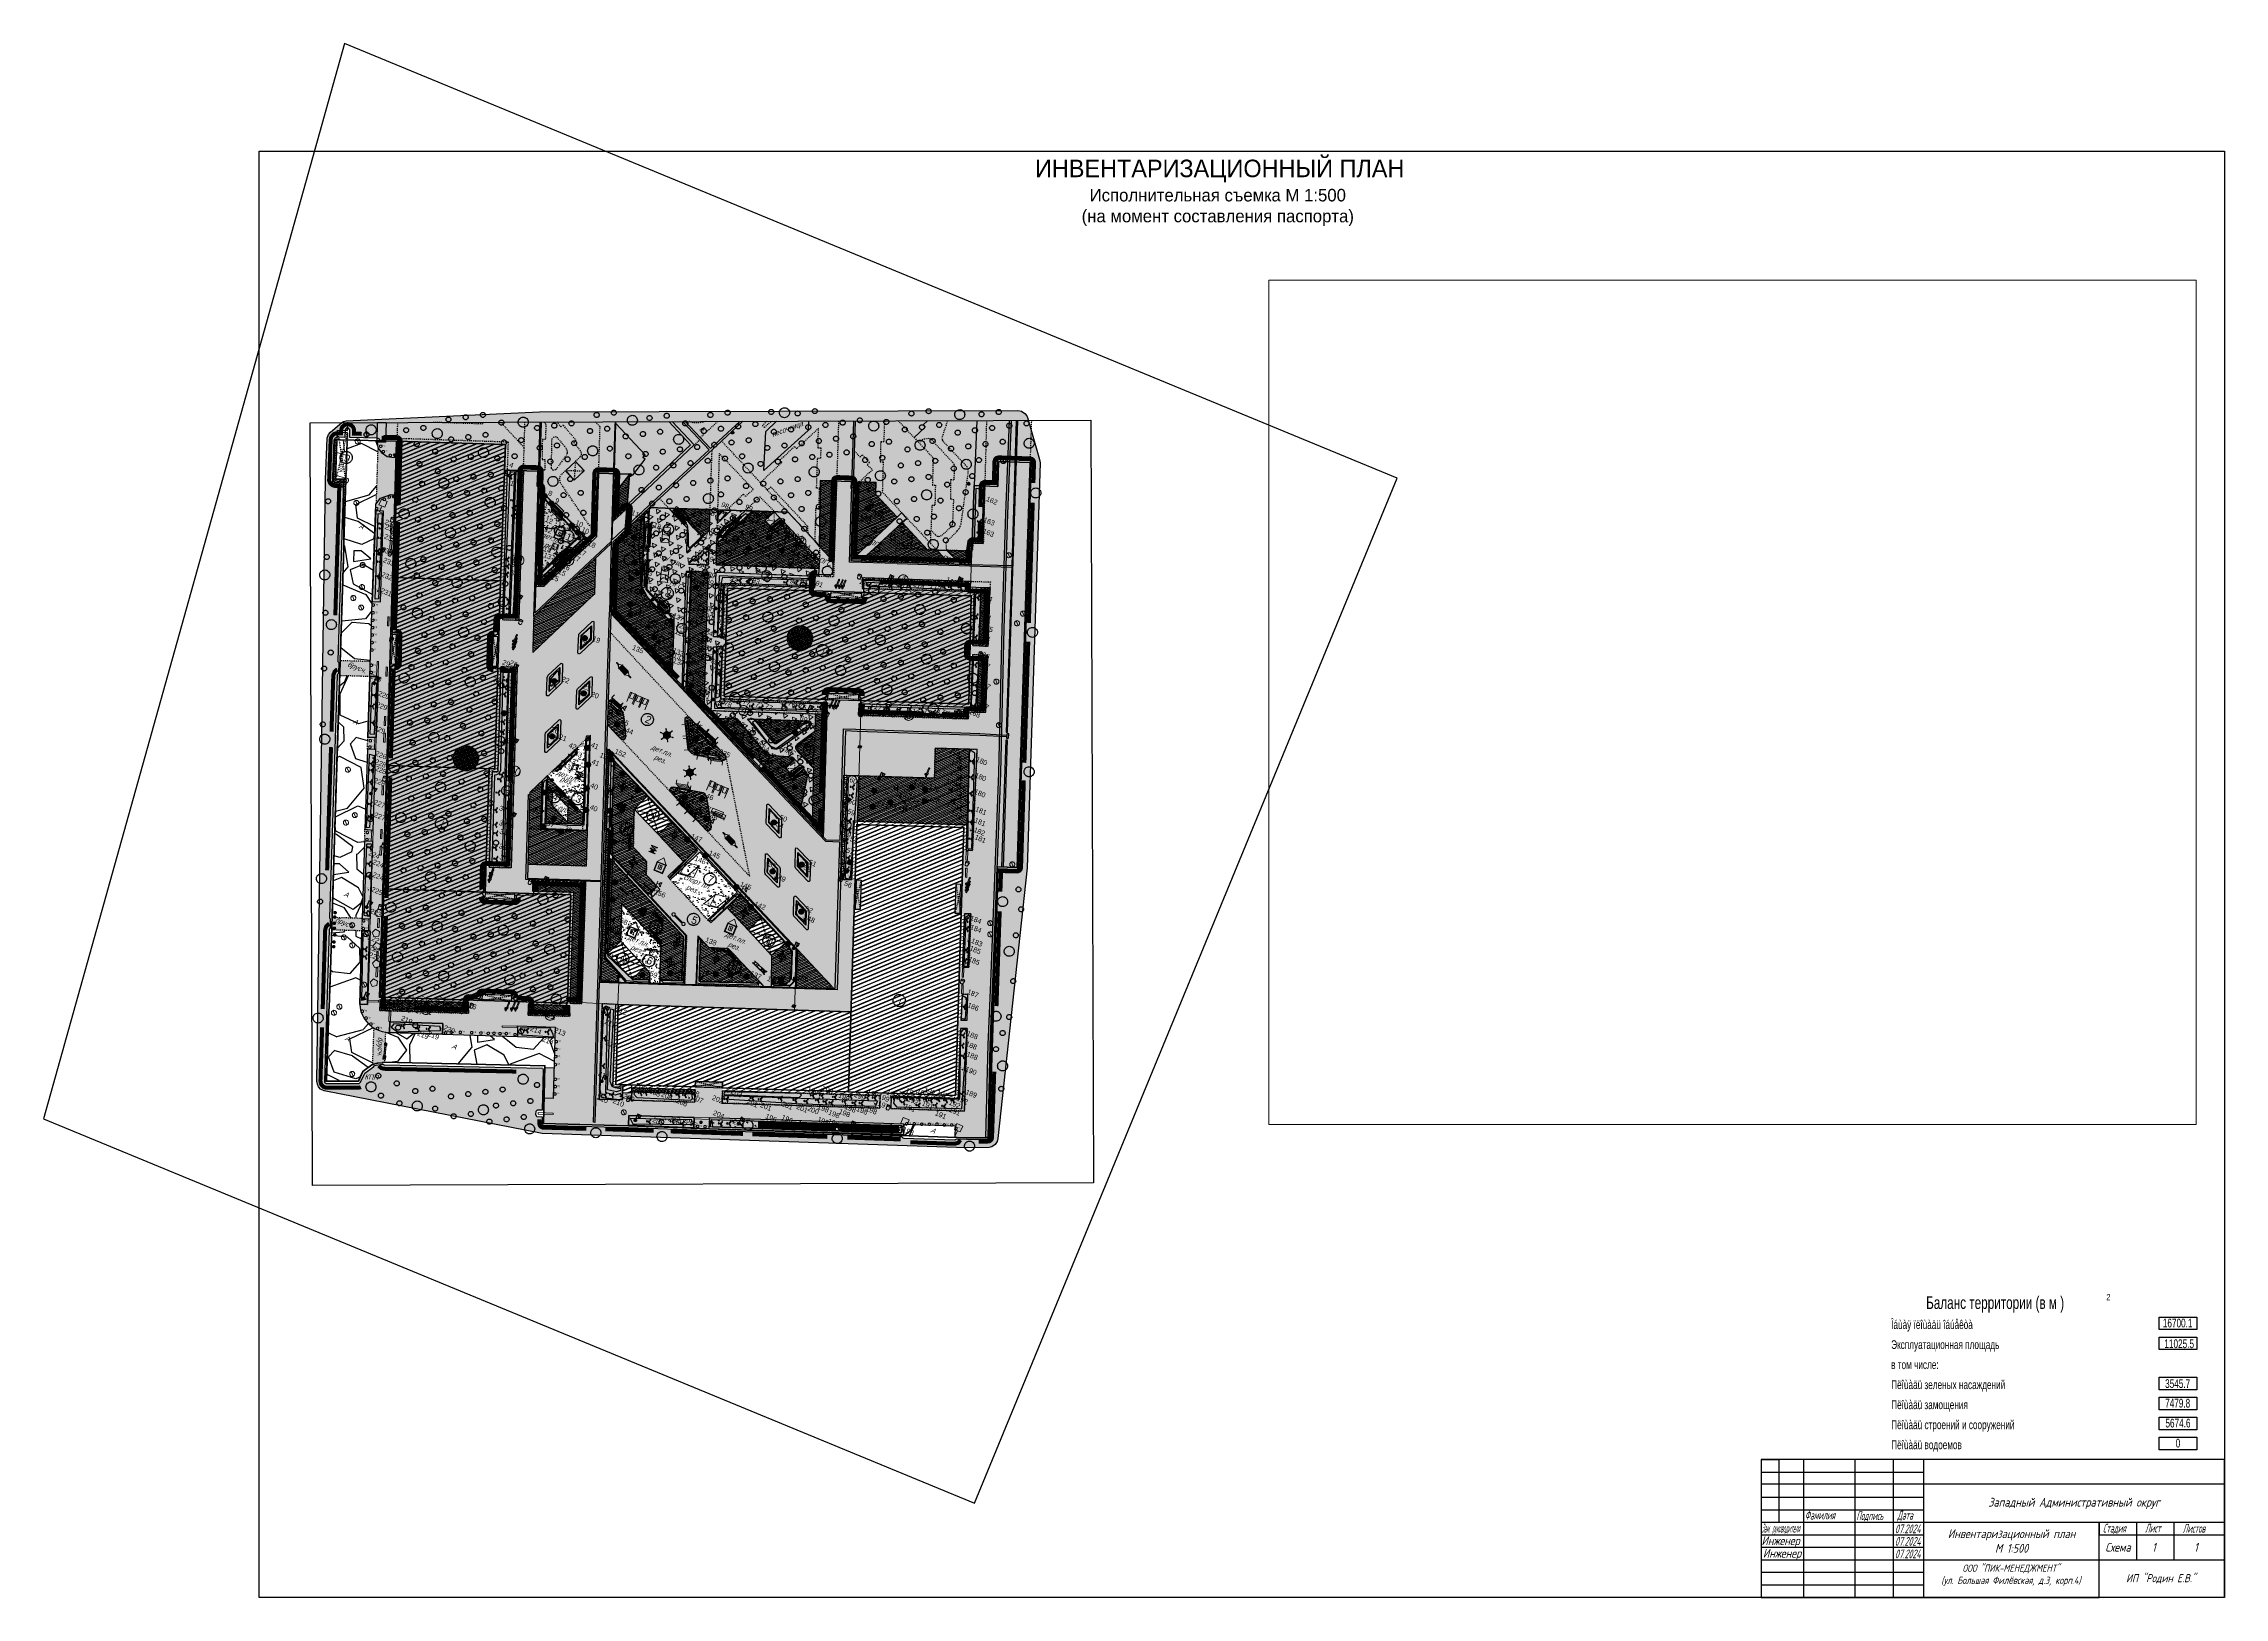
# Paper-space layout 'Лист1' of a CAD drawing. Header units: millimetres. Extents: x -70 to 801, y 1 to 621.
# The model-space entities are those that its viewports show. They can reach past a viewport. Long polylines and large blocks are cut down to what shows.
import ezdxf
from ezdxf.enums import TextEntityAlignment as Align

# ---------------------------------------------------------------- set-up
doc = ezdxf.new("R2010")
doc.units = ezdxf.units.MM
for name, pattern in [('189', [1.5, 0.75, -0.75]), ('ACAD_ISO07W100', [3, 0, -3]), ('НЕПРЕРЫВНО', [0])]:
    doc.linetypes.add(name, pattern=pattern)
doc.layers.add('0110-П-ПЛ-02-ГП_Блок 2.2$0$ГП_покрытия_тротуар плитка_200х600 графит над паркингом', color=254, linetype='Continuous', lineweight=0, true_color=0xf1e4d1)
doc.layers.add('ГП_покрытия_тротуар плитка_200х600 графит над паркингом', color=254, linetype='Continuous', lineweight=0, true_color=0xf1e4d1)
for name, color, linetype in [('0110-Р-ПЛ-02-ГП_Блок 2.2_10_Разбивочный план МАФ$0$МАФ_ДОО19', 7, 'Continuous'), ('04HOLE', 1, 'Continuous'), ('05STOLB', 5, 'Continuous'), ('2.Асфальт', 251, 'Continuous'), ('2.Песчанное покрытие', 251, 'Continuous'), ('2.Песчано-гравийная смесь', 251, 'Continuous'), ('2.Плитка', 251, 'Continuous'), ('2.Резиновая крошка', 251, 'Continuous'), ('2.Щебеночное', 251, 'Continuous'), ('BUSH', 7, 'Continuous'), ('FLOWER', 30, 'Continuous'), ('LAWN', 83, 'Continuous'), ('PLANTING_FLOWERBEDS', 6, 'Continuous'), ('PLANTING_HEDGES', 96, 'Continuous'), ('PLANTING_LAWN', 82, 'Continuous'), ('PLANTING_SHRUBS', 94, 'Continuous'), ('PLANTING_TREES', 3, 'Continuous'), ('TREE', 7, 'Continuous'), ('ZABOR', 7, 'Continuous'), ('Жилое', 7, 'Continuous'), ('инвентарные номера', 7, 'Continuous'), ('кустарники', 7, 'Continuous'), ('ливневка', 194, 'Continuous'), ('МАФ_этап 2.2', 7, 'Continuous'), ('Навес', 7, 'Continuous'), ('Подпорная стенка', 51, 'Continuous'), ('Пояснительный', 7, 'Continuous'), ('Текст', 7, 'Continuous'), ('Топосъемка', 7, 'Continuous'), ('Условные обозначения', 7, 'Continuous'), ('Штриховка цветников', 6, 'Continuous')]:
    doc.layers.add(name, color=color, linetype=linetype)
for name, color, linetype, lineweight in [('20_Люки_смотровых_колодцев_коверы_решетки', 7, 'Continuous', 9), ('36_МАФ', 7, 'Continuous', 9), ('BOUND', 10, 'Continuous', 30), ('МАФ', 194, 'Continuous', 9), ('МАФы', 5, 'Continuous', 18), ('Ограждения и МАФы', 5, 'Continuous', 18)]:
    doc.layers.add(name, color=color, linetype=linetype, lineweight=lineweight)
doc.layers.add('DOM', color=176, linetype='НЕПРЕРЫВНО', true_color=0x000080)
doc.layers.add('DOROGA', color=8, linetype='Continuous', true_color=0x808080)
doc.layers.add('Контур парковки', color=7, linetype='ACAD_ISO07W100', plot=False)
doc.styles.add('ATP', font='simplex.shx', dxfattribs={"width": 0.8, "oblique": 14.999978})
doc.styles.add('NOMER', font='')
doc.styles.get("Standard").update_dxf_attribs({"font": 'wwcade.shx'})
doc.styles.add('Style-RUSSIAN_1251 I 0.32289', font='RUSSIAN_1251.shx', dxfattribs={"oblique": 18.5})
doc.styles.add('Кос-Rom-15', font='romans.shx', dxfattribs={"width": 0.8, "oblique": 15})
doc.styles.get('NOMER').set_extended_font_data('GOST type A')
doc.linetypes.add('пути', pattern='A,0.15,[130,ltypeshp.shx,S=0.25,R=0,X=0,Y=0],0.15', length=0.3)

# ---------------------------------------------------------------- blocks, each defined once
blk = doc.blocks.new('1171', base_point=(0, 0))
at = {"linetype": 'Continuous'}
blk.add_lwpolyline([(0, 1, -1), (0, -1, -1)], format="xyb", close=True, dxfattribs=at)
blk.add_lwpolyline([(-0.7071, 0.7071), (0.7071, -0.7071)], dxfattribs=at)
blk = doc.blocks.new('110BO')
at = {"linetype": 'Continuous'}
for points in [[(0, 0.5, -1), (0, -0.5, -1)], [(0, 0.1, -1), (0, -0.1, -1)]]:
    blk.add_lwpolyline(points, format="xyb", close=True, dxfattribs=at)
for points in [[(0.1, 0.02), (-0.1, 0.02)], [(0.08, 0.06), (-0.08, 0.06)], [(0, 0.5), (0, 3)], [(0, 2.67), (1.5, 2.67)], [(0.1, -0.02), (-0.1, -0.02)], [(0.08, -0.06), (-0.08, -0.06)]]:
    blk.add_lwpolyline(points, dxfattribs=at)
for points in [[(1.3, 2.67, -0.009941), (1.29, 2.38, -0.010724), (1.27, 2.1, -0.012549), (1.25, 1.84, -0.016138), (1.21, 1.61, -0.023364), (1.16, 1.43, -0.039769), (1.11, 1.29, -0.084776), (1.05, 1.2, -0.198204), (1, 1.17, -0.198204), (0.94, 1.2, -0.084776), (0.88, 1.29, -0.039769), (0.83, 1.43, -0.023364), (0.78, 1.61, -0.016138), (0.75, 1.84, -0.012549), (0.72, 2.1, -0.010724), (0.7, 2.38, -0.009941), (0.7, 2.67, -0.009941)], [(1, 2.67, -0.414214), (1, 2.67, -0.414214), (1, 2.67, -0.414214), (1, 2.67, -0.414214), (1, 2.67, -0.414214), (1, 2.67, -0.414214), (1, 2.67, -0.414214), (1, 2.67, -0.414214), (1, 2.67, -0.414214), (1, 2.67, -0.414214), (1, 2.67, -0.414214), (1, 2.67, -0.414214), (1, 2.67, -0.414214), (1, 2.67, -0.414214), (1, 2.67, -0.414214), (1, 2.67, -0.414214), (1, 2.67, -0.414214)]]:
    blk.add_lwpolyline(points, format="xyb", dxfattribs=at)
blk = doc.blocks.new('108KL')
at = {"linetype": 'Continuous'}
for points in [[(-0.5, 0.5), (0.5, 0.5)], [(-0.5, -0.5), (-0.5, 0.5)], [(0.1, 0.02), (-0.1, 0.02)], [(0.1, 0.02), (-0.1, 0.02)], [(0.08, 0.06), (-0.08, 0.06)], [(0.08, 0.06), (-0.08, 0.06)], [(0.5, 0.5), (0.5, -0.5)], [(0.5, -0.5), (-0.5, -0.5)], [(0.1, -0.02), (-0.1, -0.02)], [(0.1, -0.02), (-0.1, -0.02)], [(0.08, -0.06), (-0.08, -0.06)], [(0.08, -0.06), (-0.08, -0.06)]]:
    blk.add_lwpolyline(points, dxfattribs=at)
blk.add_lwpolyline([(0, 0.1, -1), (0, -0.1, -1)], format="xyb", close=True, dxfattribs=at)
blk.add_lwpolyline([(0, 0.1, -1), (0, -0.1, -1)], format="xyb", close=True, dxfattribs=at)
blk = doc.blocks.new('2063')
at = {"linetype": 'Continuous'}
for points in [[(-0.5, 1.8), (-0.5, 3.5)], [(-0.5, 3.5), (0.5, 3.5)], [(0, 1.8), (-0.5, 1.8)], [(0, 0), (0, 1.8)], [(0.5, 1.8), (0, 1.8)], [(0.5, 0), (0, 0)], [(0.5, 3.5), (0.5, 1.8)]]:
    blk.add_lwpolyline(points, dxfattribs=at)
blk = doc.blocks.new('1072KR')
at = {"linetype": 'Continuous'}
for points in [[(0.49, 0.08), (-0.5, 0.08)], [(0.5, 0), (-0.5, 0)], [(0.47, 0.16), (-0.47, 0.16)], [(0.44, 0.24), (-0.44, 0.24)], [(0.38, 0.32), (-0.38, 0.32)], [(0.3, 0.4), (-0.3, 0.4)], [(0.14, 0.48), (-0.14, 0.48)], [(0.5, 0.08), (0.49, 0.08)], [(0.49, -0.08), (-0.5, -0.08)], [(0.47, -0.16), (-0.47, -0.16)], [(0.44, -0.24), (-0.44, -0.24)], [(0.38, -0.32), (-0.38, -0.32)], [(0.3, -0.4), (-0.3, -0.4)], [(0.14, -0.48), (-0.14, -0.48)], [(0.5, -0.08), (0.49, -0.08)]]:
    blk.add_lwpolyline(points, dxfattribs=at)
blk.add_circle((0, 0), 0.5)
blk = doc.blocks.new('A$C3CBC1DCC')
at = {"color": 0, "lineweight": 13}
blk.add_lwpolyline([(-0.63, 2.52), (0.63, 2.52), (0.63, 1.26), (-0.63, 1.26)], close=True, dxfattribs=at)
at = {"color": 0, "linetype": 'Continuous', "lineweight": 13}
blk.add_lwpolyline([(0, 1.26), (0, 0), (0.63, 0)], dxfattribs=at)
blk = doc.blocks.new('Столб ограждения')
at = {"color": 5, "lineweight": 9}
blk.add_circle((-0.01, 0), 0.25, dxfattribs=at)
at = {"color": 7, "linetype": 'Continuous', "lineweight": 20, "style": 'NOMER'}
blk.add_text('стб.', height=0.329, dxfattribs=at).set_placement((0.19, 0.2))
blk = doc.blocks.new('-Светильники направленного света прожекторы')
at = {"color": 5, "lineweight": 0}
for p, q in [((0, 0.5), (0, 5.1)), ((0, 3.9), (1.4, 3.9))]:
    blk.add_line(p, q, dxfattribs=at)
for centre, radius, start, end in [((0, 0), 0.45, 0, 360), ((2.5, 4), 1.13, 90, 270), ((5.7, 3.9), 3.49, 160.6374, 198.1762)]:
    blk.add_arc(centre, radius, start, end, dxfattribs=at)
blk = doc.blocks.new('шлагбаум')
h = blk.add_hatch(color=256)
h.set_gradient(color1=(235, 0, 4), color2=(250, 0, 4), one_color=1, tint=0.49)
h.paths.add_polyline_path([(-1.47, -0.27), (-2.05, -0.27), (-2.05, 0.32), (-1.47, 0.32)])
h.paths.add_polyline_path([(1.18, 0.18), (2.05, 0.18), (2.04, -0.18), (1.18, -0.18)])
h = blk.add_hatch(color=256)
h.set_gradient(color1=(76, 0, 0), color2=(76, 0, 0), one_color=1)
h.paths.add_polyline_path([(1.18, 0.18), (2.04, 0.18), (2.04, 0.33), (1.18, 0.33)])
h.paths.add_polyline_path([(1.18, -0.33), (2.04, -0.33), (2.04, -0.18), (1.18, -0.18)])
at = {"color": 0}
for points in [[(-1.47, -0.27), (-2.05, -0.27), (-2.05, 0.32), (-1.47, 0.32)], [(1.18, 0.18), (2.04, 0.18), (2.04, 0.33), (1.18, 0.33)], [(1.18, 0.18), (2.05, 0.18), (2.04, -0.18), (1.18, -0.18)], [(1.18, -0.33), (2.04, -0.33), (2.04, -0.18), (1.18, -0.18)]]:
    blk.add_lwpolyline(points, close=True, dxfattribs=at)
at = {"color": 0, "flags": 128}
for points in [[(-1.47, 0.18), (1.18, 0.18)], [(-1.47, -0.18), (1.18, -0.18)]]:
    blk.add_lwpolyline(points, dxfattribs=at)
blk = doc.blocks.new('сфера одх')
h = blk.add_hatch(color=2)
h.dxf.hatch_style = 1
h.paths.add_polyline_path([(-0.25, 0, 1), (0.25, 0, 1)])
blk.add_circle((0, 0), 0.25)
blk = doc.blocks.new('WALL BOULDERING CUBE XL')
at = {"color": 5}
for p, q in [((-1.75, 0.42), (-1.77, 0.41)), ((-1.77, 0.39), (-1.77, 0.41)), ((-1.77, 0.37), (-1.77, 0.39)), ((-1.68, 0.23), (-1.77, 0.37)), ((-1.75, 0.42), (-1.76, 0.4)), ((-1.74, 0.42), (-1.75, 0.42)), ((-1.72, 0.42), (-1.74, 0.42)), ((-1.72, 0.42), (-1.71, 0.41)), ((-1.71, 0.4), (-1.72, 0.42)), ((-1.69, 0.25), (-1.68, 0.26)), ((-1.69, 0.25), (-1.68, 0.23)), ((-1.68, 0.26), (-1.67, 0.28)), ((-1.68, 0.23), (-1.68, 0.23)), ((-1.63, 0.26), (-1.67, 0.33)), ((-1.67, 0.28), (-1.66, 0.28)), ((-1.64, 0.28), (-1.66, 0.28)), ((-1.65, 0.18), (-1.66, 0.2)), ((-1.63, 0.15), (-1.65, 0.18)), ((-1.63, 0.26), (-1.64, 0.28)), ((-1.64, 0.27), (-1.63, 0.26)), ((-1.63, 0.25), (-1.63, 0.26)), ((-1.6, 0.21), (-1.62, 0.25)), ((-1.61, 0), (-1.6, 0.04)), ((-1.57, 0.17), (-1.6, 0.21)), ((-1.6, 0.1), (-1.6, 0.09)), ((-1.58, 0.07), (-1.6, 0.04)), ((-1.55, 0.09), (-1.58, 0.07)), ((-1.54, 0.12), (-1.57, 0.17)), ((-1.51, 0.1), (-1.55, 0.09)), ((-1.49, 0.09), (-1.51, 0.1)), ((-1.5, 0.07), (-1.49, 0.1)), ((-1.48, 0.15), (-1.49, 0.13)), ((-1.49, 0.12), (-1.48, 0.15)), ((-1.48, 0.14), (-1.49, 0.12)), ((-1.48, 0.13), (-1.49, 0.11)), ((-1.49, 0.13), (-1.49, 0.12)), ((-1.49, 0.11), (-1.47, 0.13)), ((-1.49, 0.12), (-1.49, 0.11)), ((-1.49, 0.12), (-1.49, 0.12)), ((-1.47, 0.12), (-1.49, 0.11)), ((-1.49, 0.11), (-1.49, 0.11)), ((-1.49, 0.11), (-1.49, 0.1)), ((-1.48, 0.1), (-1.49, 0.11)), ((-1.49, 0.1), (-1.49, 0.1)), ((-1.48, 0.09), (-1.49, 0.1)), ((-1.48, 0.15), (-1.48, 0.15)), ((-1.47, 0.15), (-1.48, 0.15)), ((-1.48, 0.15), (-1.48, 0.14)), ((-1.48, 0.13), (-1.48, 0.14)), ((-1.47, 0.13), (-1.48, 0.13)), ((-1.47, 0.12), (-1.48, 0.1)), ((-1.47, 0.1), (-1.48, 0.1)), ((-1.46, 0.08), (-1.48, 0.09)), ((-1.47, 0.15), (-1.46, 0.17)), ((-1.47, 0.15), (-1.47, 0.15)), ((-1.47, 0.15), (-1.47, 0.15)), ((-1.47, 0.15), (-1.46, 0.14)), ((-1.47, 0.14), (-1.47, 0.13)), ((-1.47, 0.13), (-1.46, 0.14)), ((-1.47, 0.13), (-1.47, 0.12)), ((-1.46, 0.12), (-1.47, 0.13)), ((-1.47, 0.12), (-1.47, 0.12)), ((-1.47, 0.12), (-1.46, 0.11)), ((-1.47, 0.1), (-1.46, 0.11)), ((-1.47, 0.1), (-1.47, 0.09)), ((-1.47, 0.09), (-1.46, 0.09)), ((-1.45, 0.21), (-1.46, 0.18)), ((-1.46, 0.18), (-1.45, 0.2)), ((-1.46, 0.18), (-1.45, 0.2)), ((-1.45, 0.2), (-1.46, 0.18)), ((-1.45, 0.2), (-1.46, 0.18)), ((-1.46, 0.19), (-1.46, 0.18)), ((-1.46, 0.18), (-1.46, 0.18)), ((-1.46, 0.18), (-1.46, 0.18)), ((-1.46, 0.17), (-1.46, 0.18)), ((-1.44, 0.18), (-1.46, 0.15)), ((-1.46, 0.15), (-1.41, 0.08)), ((-1.46, 0.15), (-1.46, 0.15)), ((-1.46, 0.14), (-1.46, 0.14)), ((-1.46, 0.14), (-1.46, 0.13)), ((-1.44, 0.12), (-1.46, 0.13)), ((-1.44, 0.11), (-1.46, 0.12)), ((-1.46, 0.11), (-1.45, 0.11)), ((-1.46, 0.11), (-1.46, 0.11)), ((-1.46, 0.09), (-1.44, 0.11)), ((-1.46, 0.09), (-1.45, 0.09)), ((-1.46, 0.09), (-1.46, 0.09)), ((-1.46, 0.09), (-1.46, 0.09)), ((-1.46, 0.08), (-1.44, 0.07)), ((-1.45, 0.21), (-1.45, 0.2)), ((-1.45, 0.21), (-1.45, 0.21)), ((-1.44, 0.21), (-1.45, 0.21)), ((-1.45, 0.2), (-1.44, 0.21)), ((-1.45, 0.2), (-1.45, 0.2)), ((-1.45, 0.09), (-1.44, 0.11)), ((-1.45, 0.11), (-1.45, 0.11)), ((-1.44, 0.11), (-1.45, 0.11)), ((-1.42, 0.09), (-1.45, 0.04)), ((-1.45, 0.04), (-1.44, 0.07)), ((-1.45, 0.04), (-1.44, 0.01)), ((-1.2, 0.6), (-1.44, 0.19)), ((-1.43, 0.22), (-1.44, 0.21)), ((-1.44, 0.21), (-1.44, 0.21)), ((-1.44, 0.21), (-1.44, 0.21)), ((-1.44, 0.21), (-1.44, 0.19)), ((-1.44, 0.19), (-1.43, 0.2)), ((-1.44, 0.19), (-1.44, 0.18)), ((-1.44, 0.19), (-1.44, 0.18)), ((-1.39, 0.12), (-1.44, 0.18)), ((-1.44, 0.18), (-1.43, 0.18)), ((-1.44, 0.07), (-1.43, 0.07)), ((-1.44, 0.06), (-1.44, 0.07)), ((-1.44, 0.01), (-1.44, -0.01)), ((-1.42, 0.21), (-1.43, 0.22)), ((-1.42, 0.21), (-1.43, 0.22)), ((-1.42, 0.17), (-1.43, 0.18)), ((-1.41, 0.16), (-1.42, 0.17)), ((-1.4, 0.16), (-1.41, 0.16)), ((-1.41, 0.07), (-1.41, 0.08)), ((-1.41, 0.07), (-1.41, 0.07)), ((-1.4, 0.07), (-1.41, 0.07)), ((-1.39, 0.1), (-1.4, 0.08)), ((-1.4, 0.08), (-1.4, 0.07)), ((-1.38, 0.08), (-1.4, 0.08)), ((-1.39, 0.07), (-1.4, 0.07)), ((-1.16, 0.54), (-1.39, 0.14)), ((-1.39, 0.15), (-1.39, 0.16)), ((-1.38, 0.16), (-1.39, 0.16)), ((-1.38, 0.12), (-1.39, 0.14)), ((-1.39, 0.12), (-1.39, 0.11)), ((-1.39, 0.12), (-1.38, 0.12)), ((-1.39, 0.11), (-1.39, 0.11)), ((-1.39, 0.1), (-1.39, 0.11)), ((-1.39, 0.1), (-1.39, 0.1)), ((-1.39, 0.1), (-1.38, 0.1)), ((-1.38, 0.08), (-1.39, 0.07)), ((-1.38, 0.16), (-1.16, 0.55)), ((-1.37, 0.11), (-1.38, 0.12)), ((-1.37, 0.1), (-1.38, 0.1)), ((-1.38, 0.1), (-1.38, 0.08)), ((-1.37, 0.17), (-1.37, 0.18)), ((-1.35, 0.12), (-1.37, 0.1)), ((-1.37, 0.11), (-1.37, 0.1)), ((-1.37, 0.11), (-1.37, 0.11)), ((-1.37, 0.1), (-1.37, 0.07)), ((-1.37, 0.07), (-1.36, 0.07)), ((-1.37, 0.04), (-1.37, 0.07)), ((-1.37, 0.05), (-1.35, 0.07)), ((-1.37, 0.04), (-1.35, 0.01)), ((-1.35, 0.01), (-1.37, 0.04)), ((-1.35, 0.07), (-1.36, 0.09)), ((-1.35, 0.07), (-1.36, 0.07)), ((-1.36, 0.04), (-1.35, 0.07)), ((-1.33, 0.12), (-1.35, 0.12)), ((-1.34, 0.12), (-1.35, 0.12)), ((-1.35, 0.07), (-1.35, 0.11)), ((-1.33, 0.11), (-1.35, 0.07)), ((-1.35, 0.07), (-1.34, 0.11)), ((-1.35, 0.07), (-1.35, 0.1)), ((-1.35, 0.07), (-1.32, 0.1)), ((-1.32, 0.09), (-1.35, 0.07)), ((-1.31, 0.07), (-1.35, 0.07)), ((-1.35, 0.07), (-1.35, 0.02)), ((-1.35, 0.07), (-1.35, 0.07)), ((-1.35, 0.07), (-1.35, 0.07)), ((-1.35, 0.07), (-1.35, 0.07)), ((-1.35, 0.07), (-1.35, 0.02)), ((-1.35, 0.07), (-1.35, 0.06)), ((-1.35, 0.07), (-1.33, 0.02)), ((-1.32, 0.03), (-1.35, 0.07)), ((-1.35, 0.07), (-1.32, 0.04)), ((-1.34, 0.02), (-1.35, 0.07)), ((-1.33, 0), (-1.35, 0.01)), ((-1.35, 0.01), (-1.33, 0)), ((-1.34, 0.01), (-1.35, 0.01)), ((-1.32, 0.12), (-1.34, 0.12)), ((-1.33, 0.01), (-1.34, 0.01)), ((-1.33, 0.12), (-1.33, 0.12)), ((-1.33, 0.12), (-1.31, 0.12)), ((-1.33, 0.12), (-1.32, 0.12)), ((-1.31, 0.12), (-1.33, 0.12)), ((-1.32, 0.07), (-1.33, 0.07)), ((-1.32, 0.01), (-1.33, 0)), ((-1.33, 0.01), (-1.32, 0.01)), ((-1.33, 0), (-1.31, 0.01)), ((-1.31, 0.1), (-1.32, 0.12)), ((-1.32, 0.12), (-1.3, 0.1)), ((-1.3, 0.07), (-1.32, 0.07)), ((-1.32, 0.01), (-1.3, 0.04)), ((-1.3, 0.04), (-1.32, 0.01)), ((-1.3, 0.1), (-1.31, 0.12)), ((-1.3, 0.07), (-1.31, 0.1)), ((-1.3, 0.07), (-1.31, 0.04)), ((-1.3, 0.04), (-1.31, 0.01)), ((-1.3, 0.07), (-1.3, 0.1)), ((-1.3, 0.1), (-1.3, 0.07)), ((-1.3, 0.07), (-1.3, 0.07)), ((-1.3, 0.04), (-1.3, 0.07)), ((-1.3, 0.07), (-1.3, 0.07)), ((-1.3, 0.04), (-1.3, 0.07)), ((-1.22, 0.07), (-1.21, 0.09)), ((-1.19, 0.07), (-1.22, 0.07)), ((-1.21, 0.04), (-1.22, 0.07)), ((-1.2, 0.1), (-1.21, 0.09)), ((-1.21, 0.09), (-1.19, 0.07)), ((-1.19, 0.07), (-1.21, 0.04)), ((-1.21, 0.04), (-1.2, 0.03)), ((-1.19, 0.67), (-1.2, 0.65)), ((-1.2, 0.65), (-1.19, 0.66)), ((-1.19, 0.66), (-1.2, 0.64)), ((-1.2, 0.64), (-1.19, 0.66)), ((-1.2, 0.65), (-1.2, 0.64)), ((-1.19, 0.65), (-1.2, 0.65)), ((-1.2, 0.64), (-1.19, 0.64)), ((-1.2, 0.64), (-1.2, 0.64)), ((-1.2, 0.64), (-1.2, 0.63)), ((-1.18, 0.64), (-1.2, 0.6)), ((-1.2, 0.63), (-1.2, 0.62)), ((-1.2, 0.6), (-1.2, 0.62)), ((-1.2, 0.6), (-1.15, 0.54)), ((-1.2, 0.1), (-1.19, 0.11)), ((-1.19, 0.07), (-1.2, 0.1)), ((-1.2, 0.03), (-1.19, 0.07)), ((-1.2, 0.03), (-1.19, 0.02)), ((-1.19, 0.02), (-1.2, 0.03)), ((-1.19, 0.66), (-1.19, 0.67)), ((-1.18, 0.67), (-1.19, 0.67)), ((-1.18, 0.67), (-1.19, 0.65)), ((-1.19, 0.65), (-1.19, 0.66)), ((-1.19, 0.66), (-1.19, 0.66)), ((-1.19, 0.65), (-1.19, 0.64)), ((-1.19, 0.11), (-1.18, 0.1)), ((-1.19, 0.11), (-1.17, 0.1)), ((-1.19, 0.11), (-1.19, 0.1)), ((-1.19, 0.11), (-1.19, 0.11)), ((-1.18, 0.11), (-1.19, 0.11)), ((-1.19, 0.07), (-1.18, 0.1)), ((-1.19, 0.1), (-1.19, 0.08)), ((-1.19, 0.07), (-1.17, 0.09)), ((-1.19, 0.08), (-1.19, 0.07)), ((-1.19, 0.07), (-1.17, 0.04)), ((-1.18, 0.03), (-1.19, 0.07)), ((-1.16, 0.07), (-1.19, 0.07)), ((-1.19, 0.07), (-1.19, 0.05)), ((-1.19, 0.05), (-1.19, 0.04)), ((-1.19, 0.04), (-1.19, 0.02)), ((-1.19, 0.02), (-1.17, 0.03)), ((-1.18, 0.03), (-1.19, 0.02)), ((-1.18, 0.03), (-1.19, 0.02)), ((-1.19, 0.02), (-1.19, 0.02)), ((-1.19, 0.02), (-1.19, 0.02)), ((-1.18, 0.02), (-1.19, 0.02)), ((-1.16, 0.7), (-1.18, 0.68)), ((-1.16, 0.69), (-1.18, 0.68)), ((-1.18, 0.67), (-1.16, 0.69)), ((-1.18, 0.66), (-1.16, 0.68)), ((-1.16, 0.68), (-1.18, 0.66)), ((-1.18, 0.68), (-1.18, 0.67)), ((-1.18, 0.65), (-1.18, 0.67)), ((-1.18, 0.67), (-1.18, 0.66)), ((-1.18, 0.66), (-1.17, 0.65)), ((-1.18, 0.66), (-1.18, 0.66)), ((-1.18, 0.66), (-1.18, 0.65)), ((-1.18, 0.65), (-1.18, 0.64)), ((-1.18, 0.65), (-1.17, 0.65)), ((-1.16, 0.63), (-1.18, 0.65)), ((-1.13, 0.58), (-1.18, 0.64)), ((-1.17, 0.1), (-1.18, 0.11)), ((-1.17, 0.09), (-1.18, 0.1)), ((-1.16, 0.04), (-1.18, 0.03)), ((-1.17, 0.04), (-1.18, 0.03)), ((-1.17, 0.03), (-1.18, 0.02)), ((-1.16, 0.68), (-1.17, 0.65)), ((-1.16, 0.67), (-1.17, 0.65)), ((-1.16, 0.67), (-1.17, 0.65)), ((-1.17, 0.65), (-1.17, 0.65)), ((-1.17, 0.65), (-1.17, 0.65)), ((-1.16, 0.64), (-1.17, 0.65)), ((-1.16, 0.09), (-1.17, 0.1)), ((-1.16, 0.09), (-1.17, 0.1)), ((-1.16, 0.09), (-1.17, 0.1)), ((-1.17, 0.09), (-1.16, 0.07)), ((-1.17, 0.04), (-1.16, 0.07)), ((-1.16, 0.04), (-1.17, 0.03)), ((-1.17, 0.03), (-1.16, 0.04)), ((-1.17, 0.03), (-1.16, 0.04)), ((-1.16, 0.79), (-1.15, 0.82)), ((-1.15, 0.75), (-1.16, 0.79)), ((-1.16, 0.7), (-1.16, 0.7)), ((-1.16, 0.7), (-1.16, 0.69)), ((-1.16, 0.7), (-1.16, 0.7)), ((-1.16, 0.7), (-1.16, 0.68)), ((-1.15, 0.7), (-1.16, 0.7)), ((-1.16, 0.69), (-1.16, 0.68)), ((-1.16, 0.69), (-1.16, 0.68)), ((-1.16, 0.68), (-1.16, 0.68)), ((-1.16, 0.68), (-1.16, 0.68)), ((-1.16, 0.68), (-1.16, 0.67)), ((-1.13, 0.68), (-1.16, 0.68)), ((-1.16, 0.68), (-1.14, 0.67)), ((-1.16, 0.68), (-1.16, 0.68)), ((-1.15, 0.66), (-1.16, 0.68)), ((-1.16, 0.67), (-1.15, 0.66)), ((-1.16, 0.67), (-1.16, 0.67)), ((-1.15, 0.66), (-1.16, 0.64)), ((-1.16, 0.64), (-1.15, 0.63)), ((-1.16, 0.64), (-1.16, 0.64)), ((-1.15, 0.62), (-1.16, 0.63)), ((-1.16, 0.09), (-1.16, 0.07)), ((-1.16, 0.07), (-1.16, 0.09)), ((-1.16, 0.09), (-1.16, 0.07)), ((-1.16, 0.07), (-1.16, 0.04)), ((-1.16, 0.04), (-1.16, 0.07)), ((-1.13, 0.86), (-1.15, 0.82)), ((-1.13, 0.71), (-1.15, 0.75)), ((-1.14, 0.71), (-1.15, 0.7)), ((-1.14, 0.65), (-1.15, 0.66)), ((-1.13, 0.65), (-1.15, 0.66)), ((-1.15, 0.63), (-1.14, 0.63)), ((-1.15, 0.63), (-1.15, 0.63)), ((-1.15, 0.62), (-1.13, 0.62)), ((-1.14, 0.54), (-1.15, 0.54)), ((-1.13, 0.72), (-1.14, 0.7)), ((-1.13, 0.71), (-1.14, 0.71)), ((-1.14, 0.7), (-1.13, 0.71)), ((-1.13, 0.66), (-1.14, 0.67)), ((-1.14, 0.63), (-1.13, 0.65)), ((-1.14, 0.65), (-1.14, 0.65)), ((-1.14, 0.63), (-1.13, 0.65)), ((-1.14, 0.65), (-1.13, 0.65)), ((-1.13, 0.62), (-1.14, 0.62)), ((-1.14, 0.54), (-1.14, 0.54)), ((-1.13, 0.54), (-1.14, 0.54)), ((-1.1, 0.88), (-1.13, 0.86)), ((-1.13, 0.71), (-1.1, 0.69)), ((-1.13, 0.68), (-1.13, 0.68)), ((-1.12, 0.67), (-1.13, 0.68)), ((-1.13, 0.66), (-1.11, 0.65)), ((-1.13, 0.65), (-1.13, 0.65)), ((-1.13, 0.62), (-1.13, 0.62)), ((-1.12, 0.6), (-1.13, 0.62)), ((-1.12, 0.62), (-1.13, 0.62)), ((-1.13, 0.58), (-1.13, 0.57)), ((-1.13, 0.58), (-1.11, 0.58)), ((-1.13, 0.57), (-1.12, 0.57)), ((-1.13, 0.56), (-1.13, 0.54)), ((-1.12, 0.56), (-1.13, 0.56)), ((-1.11, 0.56), (-1.13, 0.56)), ((-1.12, 0.54), (-1.13, 0.54)), ((-1.12, 0.54), (-1.13, 0.54)), ((-1.08, 0.67), (-1.12, 0.6)), ((-1.11, 0.67), (-1.12, 0.67)), ((-1.1, 0.65), (-1.12, 0.62)), ((-1.12, 0.62), (-1.11, 0.62)), ((-1.11, 0.58), (-1.12, 0.6)), ((-1.12, 0.56), (-1.12, 0.57)), ((-1.12, 0.54), (-1.11, 0.56)), ((-1.12, 0.54), (-1.12, 0.54)), ((-1.1, 0.66), (-1.11, 0.67)), ((-1.11, 0.65), (-1.1, 0.65)), ((-1.1, 0.57), (-1.11, 0.58)), ((-1.1, 0.56), (-1.11, 0.54)), ((-1.1, 0.56), (-1.11, 0.56)), ((-1.11, 0.54), (-1.11, 0.51)), ((-1.11, 0.51), (-1.1, 0.51)), ((-1.11, 0.48), (-1.11, 0.51)), ((-1.11, 0.5), (-1.09, 0.51)), ((-1.11, 0.48), (-1.1, 0.46)), ((-1.06, 0.89), (-1.1, 0.88)), ((-1.1, 0.69), (-1.06, 0.68)), ((-1.09, 0.67), (-1.1, 0.66)), ((-1.09, 0.65), (-1.1, 0.65)), ((-1.08, 0.57), (-1.1, 0.56)), ((-1.1, 0.57), (-1.1, 0.56)), ((-1.1, 0.57), (-1.1, 0.57)), ((-1.09, 0.51), (-1.1, 0.55)), ((-1.09, 0.51), (-1.1, 0.54)), ((-1.1, 0.51), (-1.1, 0.51)), ((-1.1, 0.48), (-1.09, 0.51)), ((-1.09, 0.51), (-1.1, 0.47)), ((-1.1, 0.51), (-1.09, 0.51)), ((-1.09, 0.51), (-1.1, 0.51)), ((-1.1, 0.46), (-1.08, 0.45)), ((-1.09, 0.66), (-1.08, 0.69)), ((-1.08, 0.67), (-1.09, 0.67)), ((-1.09, 0.51), (-1.09, 0.56)), ((-1.09, 0.51), (-1.08, 0.56)), ((-1.07, 0.55), (-1.09, 0.51)), ((-1.09, 0.51), (-1.06, 0.54)), ((-1.06, 0.54), (-1.09, 0.51)), ((-1.05, 0.52), (-1.09, 0.51)), ((-1.09, 0.51), (-1.09, 0.51)), ((-1.09, 0.51), (-1.09, 0.47)), ((-1.09, 0.51), (-1.09, 0.51)), ((-1.09, 0.51), (-1.07, 0.47)), ((-1.06, 0.48), (-1.09, 0.51)), ((-1.09, 0.51), (-1.06, 0.49)), ((-1.08, 0.46), (-1.09, 0.51)), ((-1.08, 0.68), (-1.08, 0.67)), ((-1.06, 0.68), (-1.08, 0.68)), ((-1.08, 0.67), (-1.08, 0.67)), ((-1.07, 0.66), (-1.08, 0.67)), ((-1.06, 0.66), (-1.08, 0.67)), ((-1.07, 0.57), (-1.08, 0.57)), ((-1.08, 0.57), (-1.08, 0.57)), ((-1.06, 0.56), (-1.08, 0.57)), ((-1.06, 0.57), (-1.08, 0.57)), ((-1.06, 0.56), (-1.08, 0.57)), ((-1.06, 0.51), (-1.08, 0.51)), ((-1.08, 0.45), (-1.06, 0.46)), ((-1.06, 0.46), (-1.08, 0.45)), ((-1.08, 0.45), (-1.06, 0.46)), ((-1.08, 0.45), (-1.08, 0.45)), ((-1.07, 0.45), (-1.08, 0.45)), ((-1.05, 0.66), (-1.07, 0.66)), ((-1.07, 0.57), (-1.06, 0.57)), ((-1.07, 0.57), (-1.07, 0.57)), ((-1.05, 0.46), (-1.07, 0.45)), ((-1.02, 0.88), (-1.06, 0.89)), ((-1.06, 0.68), (-1.04, 0.69)), ((-1.06, 0.68), (-1.06, 0.68)), ((-1.06, 0.68), (-1.06, 0.68)), ((-1.05, 0.66), (-1.06, 0.66)), ((-1.05, 0.56), (-1.06, 0.57)), ((-1.05, 0.54), (-1.06, 0.57)), ((-1.06, 0.56), (-1.05, 0.54)), ((-1.05, 0.54), (-1.06, 0.56)), ((-1.05, 0.51), (-1.06, 0.51)), ((-1.05, 0.7), (-1.04, 0.69)), ((-1.04, 0.67), (-1.05, 0.66)), ((-1.04, 0.54), (-1.05, 0.56)), ((-1.04, 0.51), (-1.05, 0.54)), ((-1.05, 0.54), (-1.05, 0.51)), ((-1.05, 0.54), (-1.04, 0.51)), ((-1.05, 0.48), (-1.04, 0.51)), ((-1.04, 0.51), (-1.05, 0.48)), ((-1.05, 0.48), (-1.05, 0.51)), ((-1.04, 0.51), (-1.05, 0.51)), ((-1.04, 0.48), (-1.05, 0.46)), ((-1.01, 0.93), (-1.04, 0.88)), ((-1.02, 0.7), (-1.04, 0.69)), ((-1.04, 0.69), (-1.03, 0.68)), ((-1.04, 0.68), (-1.04, 0.69)), ((-1.03, 0.68), (-1.04, 0.67)), ((-1.04, 0.67), (-1.04, 0.68)), ((-1.04, 0.67), (-1.04, 0.67)), ((-1.04, 0.67), (-1.04, 0.66)), ((-1.02, 0.65), (-1.04, 0.67)), ((-1.04, 0.67), (-1.04, 0.66)), ((-1.02, 0.64), (-1.04, 0.66)), ((-1.02, 0.64), (-1.04, 0.66)), ((-1.04, 0.66), (-1.04, 0.66)), ((-1.01, 0.64), (-1.04, 0.58)), ((-1.04, 0.57), (-1.04, 0.58)), ((-1.04, 0.57), (-1.04, 0.57)), ((-1.04, 0.56), (-1.04, 0.57)), ((-1.03, 0.56), (-1.04, 0.56)), ((-1.04, 0.54), (-1.04, 0.51)), ((-1.04, 0.51), (-1.04, 0.51)), ((-1.04, 0.48), (-1.04, 0.51)), ((-1.04, 0.5), (-1.04, 0.5)), ((-1.02, 0.69), (-1.03, 0.68)), ((-1.03, 0.68), (-1.02, 0.67)), ((-1.03, 0.68), (-1.03, 0.68)), ((-1.02, 0.66), (-1.03, 0.68)), ((-1.03, 0.68), (-1.03, 0.68)), ((-1.02, 0.65), (-1.03, 0.68)), ((-1.03, 0.68), (-1.03, 0.68)), ((-1.03, 0.68), (-1.02, 0.66)), ((-1.02, 0.54), (-1.03, 0.56)), ((-1.03, 0.13), (-1.02, 0.15)), ((-1.01, 0.13), (-1.03, 0.13)), ((-1.02, 0.11), (-1.03, 0.13)), ((-0.99, 0.86), (-1.02, 0.88)), ((-1.01, 0.71), (-1.02, 0.7)), ((-1.02, 0.7), (-1.02, 0.69)), ((-1.01, 0.7), (-1.02, 0.7)), ((-1.02, 0.69), (-1.01, 0.68)), ((-1.01, 0.68), (-1.02, 0.67)), ((-1.02, 0.67), (-1.02, 0.66)), ((-1.01, 0.67), (-1.02, 0.66)), ((-1.02, 0.66), (-1.02, 0.66)), ((-1.02, 0.66), (-1.02, 0.65)), ((-1.02, 0.66), (-1.02, 0.65)), ((-1.02, 0.66), (-1.01, 0.65)), ((-1.02, 0.65), (-1.02, 0.64)), ((-1.02, 0.65), (-1.02, 0.65)), ((-1.01, 0.65), (-1.02, 0.64)), ((-1.02, 0.64), (-1.02, 0.62)), ((-1.02, 0.64), (-1.02, 0.64)), ((-1.02, 0.64), (-1.02, 0.64)), ((-1.02, 0.64), (-1.02, 0.64)), ((-1.02, 0.63), (-1.02, 0.64)), ((-1.02, 0.54), (-1.02, 0.54)), ((-1.02, 0.54), (-1.01, 0.54)), ((-1.02, 0.54), (-1.02, 0.54)), ((-1.01, 0.54), (-1.02, 0.54)), ((-1.02, 0.17), (-1, 0.18)), ((-1.02, 0.17), (-1.02, 0.15)), ((-1.01, 0.13), (-1.02, 0.17)), ((-1, 0.17), (-1.02, 0.17)), ((-1.02, 0.15), (-1.01, 0.13)), ((-1.01, 0.13), (-1.02, 0.11)), ((-1.02, 0.09), (-1.01, 0.13)), ((-1.02, 0.11), (-1.02, 0.09)), ((-1, 0.09), (-1.02, 0.09)), ((-1, 0.08), (-1.02, 0.09)), ((-1, 0.99), (-1.01, 0.97)), ((-1.01, 0.96), (-0.99, 0.98)), ((-1.01, 0.97), (-1, 0.98)), ((-0.99, 0.98), (-1.01, 0.96)), ((-1.01, 0.97), (-1.01, 0.96)), ((-1.01, 0.97), (-1.01, 0.97)), ((-0.99, 0.97), (-1.01, 0.93)), ((-1.01, 0.96), (-1.01, 0.96)), ((-1.01, 0.95), (-1.01, 0.96)), ((-1.01, 0.94), (-1.01, 0.95)), ((-1.01, 0.93), (-1.01, 0.94)), ((-1.01, 0.93), (-0.96, 0.87)), ((-0.99, 0.71), (-1.01, 0.71)), ((-1.01, 0.7), (-1.01, 0.7)), ((-1, 0.7), (-1.01, 0.7)), ((-1, 0.68), (-1.01, 0.68)), ((-0.99, 0.68), (-1.01, 0.67)), ((-1, 0.66), (-1.01, 0.65)), ((-1, 0.65), (-1.01, 0.64)), ((-1.01, 0.65), (-1, 0.65)), ((-0.99, 0.61), (-1.01, 0.64)), ((-1.01, 0.54), (-0.99, 0.61)), ((-1, 0.54), (-1.01, 0.54)), ((-0.99, 0.54), (-1.01, 0.54)), ((-1.01, 0.13), (-0.99, 0.17)), ((-1, 0.17), (-1.01, 0.16)), ((-1.01, 0.16), (-1.01, 0.15)), ((-1.01, 0.13), (-0.98, 0.15)), ((-1.01, 0.15), (-1.01, 0.13)), ((-1.01, 0.13), (-0.98, 0.11)), ((-0.99, 0.09), (-1.01, 0.13)), ((-0.98, 0.13), (-1.01, 0.13)), ((-1.01, 0.13), (-1.01, 0.12)), ((-1.01, 0.12), (-1.01, 0.1)), ((-1.01, 0.1), (-1, 0.09)), ((-0.99, 0.99), (-1, 0.99)), ((-1, 0.98), (-1, 0.99)), ((-1, 0.98), (-0.99, 0.98)), ((-0.99, 0.68), (-1, 0.7)), ((-1, 0.7), (-0.99, 0.68)), ((-1, 0.7), (-1, 0.7)), ((-1, 0.68), (-1, 0.68)), ((-0.99, 0.68), (-1, 0.68)), ((-0.99, 0.67), (-1, 0.65)), ((-0.99, 0.67), (-1, 0.66)), ((-1, 0.54), (-1, 0.54)), ((-1, 0.54), (-0.99, 0.54)), ((-0.99, 0.17), (-1, 0.18)), ((-0.99, 0.17), (-1, 0.18)), ((-1, 0.18), (-1, 0.18)), ((-1, 0.18), (-1, 0.17)), ((-0.99, 0.17), (-1, 0.17)), ((-0.99, 0.09), (-1, 0.08)), ((-0.99, 0.09), (-1, 0.09)), ((-1, 0.08), (-0.99, 0.09)), ((-1, 0.09), (-1, 0.08)), ((-1, 0.08), (-1, 0.08)), ((-0.99, 1), (-0.99, 0.99)), ((-0.98, 1), (-0.99, 1)), ((-0.98, 1), (-0.99, 0.99)), ((-0.99, 0.99), (-0.99, 0.98)), ((-0.99, 0.98), (-0.99, 0.99)), ((-0.99, 0.98), (-0.99, 0.97)), ((-0.94, 0.9), (-0.99, 0.97)), ((-0.99, 0.85), (-0.97, 0.87)), ((-0.97, 0.82), (-0.99, 0.86)), ((-0.99, 0.71), (-0.97, 0.75)), ((-0.99, 0.71), (-0.99, 0.73)), ((-0.99, 0.71), (-0.97, 0.72)), ((-0.97, 0.68), (-0.99, 0.67)), ((-0.99, 0.68), (-0.99, 0.68)), ((-0.99, 0.67), (-0.97, 0.68)), ((-0.99, 0.61), (-0.98, 0.62)), ((-0.99, 0.54), (-0.98, 0.57)), ((-0.98, 0.15), (-0.99, 0.17)), ((-0.98, 0.15), (-0.99, 0.17)), ((-0.99, 0.17), (-0.98, 0.15)), ((-0.98, 0.15), (-0.99, 0.16)), ((-0.98, 0.11), (-0.99, 0.09)), ((-0.98, 0.11), (-0.99, 0.09)), ((-0.99, 0.09), (-0.98, 0.11)), ((-0.75, 1.39), (-0.98, 0.98)), ((-0.97, 1.01), (-0.98, 1)), ((-0.97, 0.87), (-0.98, 0.84)), ((-0.97, 0.64), (-0.98, 0.66)), ((-0.98, 0.66), (-0.98, 0.66)), ((-0.98, 0.66), (-0.98, 0.66)), ((-0.97, 0.66), (-0.98, 0.66)), ((-0.97, 0.64), (-0.98, 0.66)), ((-0.98, 0.62), (-0.97, 0.63)), ((-0.97, 0.62), (-0.98, 0.61)), ((-0.98, 0.61), (-0.98, 0.59)), ((-0.98, 0.59), (-0.98, 0.59)), ((-0.98, 0.59), (-0.98, 0.59)), ((-0.98, 0.59), (-0.75, 0.18)), ((-0.98, 0.57), (-0.97, 0.57)), ((-0.98, 0.57), (-0.75, 0.16)), ((-0.98, 0.15), (-0.97, 0.13)), ((-0.98, 0.13), (-0.98, 0.15)), ((-0.98, 0.15), (-0.98, 0.13)), ((-0.97, 0.15), (-0.98, 0.15)), ((-0.98, 0.11), (-0.98, 0.13)), ((-0.98, 0.11), (-0.98, 0.13)), ((-0.97, 0.13), (-0.98, 0.11)), ((-0.98, 0.11), (-0.97, 0.12)), ((-0.97, 1), (-0.97, 1.01)), ((-0.97, 1), (-0.97, 1.01)), ((-0.96, 0.95), (-0.97, 0.95)), ((-0.97, 0.82), (-0.96, 0.79)), ((-0.94, 0.81), (-0.97, 0.81)), ((-0.96, 0.79), (-0.97, 0.75)), ((-0.97, 0.76), (-0.94, 0.76)), ((-0.97, 0.75), (-0.96, 0.75)), ((-0.96, 0.75), (-0.97, 0.75)), ((-0.96, 0.74), (-0.97, 0.74)), ((-0.91, 0.7), (-0.97, 0.72)), ((-0.97, 0.72), (-0.95, 0.68)), ((-0.97, 0.72), (-0.97, 0.71)), ((-0.97, 0.68), (-0.95, 0.68)), ((-0.97, 0.67), (-0.96, 0.65)), ((-0.97, 0.67), (-0.96, 0.67)), ((-0.97, 0.67), (-0.97, 0.66)), ((-0.97, 0.67), (-0.97, 0.67)), ((-0.97, 0.65), (-0.97, 0.64)), ((-0.96, 0.65), (-0.97, 0.65)), ((-0.95, 0.65), (-0.97, 0.64)), ((-0.97, 0.64), (-0.97, 0.64)), ((-0.97, 0.64), (-0.97, 0.64)), ((-0.97, 0.63), (-0.95, 0.64)), ((-0.96, 0.62), (-0.97, 0.62)), ((-0.97, 0.57), (-0.97, 0.57)), ((-0.97, 0.57), (-0.97, 0.57)), ((-0.97, 0.56), (-0.97, 0.57)), ((-0.75, 0.18), (-0.97, 0.57)), ((-0.97, 0.13), (-0.97, 0.15)), ((-0.97, 0.12), (-0.97, 0.13)), ((-0.94, 0.95), (-0.96, 0.95)), ((-0.96, 0.86), (-0.96, 0.87)), ((-0.95, 0.86), (-0.96, 0.86)), ((-0.96, 0.75), (-0.95, 0.76)), ((-0.96, 0.75), (-0.96, 0.75)), ((-0.96, 0.75), (-0.96, 0.74)), ((-0.94, 0.72), (-0.96, 0.71)), ((-0.95, 0.68), (-0.96, 0.67)), ((-0.96, 0.67), (-0.94, 0.65)), ((-0.96, 0.65), (-0.96, 0.65)), ((-0.96, 0.65), (-0.94, 0.65)), ((-0.95, 0.62), (-0.96, 0.62)), ((-0.96, 0.54), (-0.96, 0.55)), ((-0.94, 0.87), (-0.95, 0.86)), ((-0.95, 0.86), (-0.94, 0.86)), ((-0.95, 0.86), (-0.95, 0.86)), ((-0.94, 0.83), (-0.95, 0.81)), ((-0.94, 0.65), (-0.95, 0.68)), ((-0.94, 0.65), (-0.95, 0.68)), ((-0.95, 0.68), (-0.95, 0.67)), ((-0.94, 0.68), (-0.95, 0.68)), ((-0.94, 0.68), (-0.95, 0.67)), ((-0.95, 0.68), (-0.88, 0.67)), ((-0.94, 0.65), (-0.95, 0.65)), ((-0.93, 0.64), (-0.95, 0.64)), ((-0.94, 0.62), (-0.95, 0.62)), ((-0.7, 1.33), (-0.94, 0.93)), ((-0.94, 0.95), (-0.94, 0.95)), ((-0.93, 0.95), (-0.94, 0.95)), ((-0.93, 0.93), (-0.94, 0.95)), ((-0.94, 0.9), (-0.94, 0.89)), ((-0.94, 0.9), (-0.94, 0.9)), ((-0.94, 0.9), (-0.92, 0.9)), ((-0.94, 0.88), (-0.94, 0.89)), ((-0.94, 0.88), (-0.94, 0.88)), ((-0.94, 0.88), (-0.92, 0.88)), ((-0.94, 0.87), (-0.94, 0.88)), ((-0.93, 0.86), (-0.94, 0.87)), ((-0.93, 0.86), (-0.94, 0.86)), ((-0.93, 0.83), (-0.94, 0.83)), ((-0.93, 0.81), (-0.94, 0.81)), ((-0.93, 0.76), (-0.94, 0.76)), ((-0.94, 0.73), (-0.93, 0.75)), ((-0.94, 0.74), (-0.93, 0.75)), ((-0.94, 0.74), (-0.94, 0.73)), ((-0.94, 0.73), (-0.94, 0.72)), ((-0.93, 0.65), (-0.94, 0.68)), ((-0.94, 0.67), (-0.94, 0.68)), ((-0.94, 0.67), (-0.94, 0.68)), ((-0.94, 0.67), (-0.93, 0.65)), ((-0.93, 0.67), (-0.94, 0.67)), ((-0.94, 0.65), (-0.94, 0.65)), ((-0.94, 0.65), (-0.94, 0.65)), ((-0.94, 0.65), (-0.94, 0.65)), ((-0.94, 0.65), (-0.93, 0.64)), ((-0.94, 0.65), (-0.93, 0.65)), ((-0.92, 0.65), (-0.94, 0.65)), ((-0.94, 0.62), (-0.93, 0.64)), ((-0.94, 0.62), (-0.93, 0.62)), ((-0.93, 0.95), (-0.71, 1.34)), ((-0.93, 0.95), (-0.93, 0.95)), ((-0.92, 0.95), (-0.93, 0.95)), ((-0.93, 0.95), (-0.92, 0.95)), ((-0.92, 0.9), (-0.93, 0.93)), ((-0.93, 0.86), (-0.92, 0.88)), ((-0.93, 0.86), (-0.93, 0.86)), ((-0.92, 0.83), (-0.93, 0.83)), ((-0.93, 0.81), (-0.93, 0.81)), ((-0.92, 0.81), (-0.93, 0.81)), ((-0.92, 0.76), (-0.93, 0.76)), ((-0.93, 0.75), (-0.86, 0.75)), ((-0.92, 0.65), (-0.93, 0.67)), ((-0.93, 0.67), (-0.92, 0.65)), ((-0.93, 0.67), (-0.93, 0.67)), ((-0.93, 0.65), (-0.91, 0.65)), ((-0.92, 0.65), (-0.93, 0.65)), ((-0.93, 0.65), (-0.93, 0.65)), ((-0.92, 0.64), (-0.93, 0.64)), ((-0.93, 0.62), (-0.93, 0.62)), ((-0.92, 0.62), (-0.93, 0.61)), ((-0.93, 0.62), (-0.92, 0.62)), ((-0.7, 0.22), (-0.93, 0.62)), ((-0.91, 0.95), (-0.92, 0.96)), ((-0.92, 0.9), (-0.92, 0.9)), ((-0.92, 0.9), (-0.91, 0.89)), ((-0.91, 0.89), (-0.92, 0.88)), ((-0.92, 0.88), (-0.92, 0.88)), ((-0.92, 0.84), (-0.92, 0.83)), ((-0.92, 0.84), (-0.92, 0.84)), ((-0.92, 0.84), (-0.91, 0.84)), ((-0.92, 0.84), (-0.92, 0.84)), ((-0.91, 0.82), (-0.92, 0.83)), ((-0.91, 0.82), (-0.92, 0.81)), ((-0.92, 0.8), (-0.92, 0.81)), ((-0.92, 0.79), (-0.92, 0.8)), ((-0.92, 0.78), (-0.92, 0.79)), ((-0.92, 0.78), (-0.92, 0.76)), ((-0.92, 0.75), (-0.91, 0.76)), ((-0.92, 0.65), (-0.92, 0.65)), ((-0.91, 0.65), (-0.92, 0.65)), ((-0.92, 0.65), (-0.92, 0.65)), ((-0.89, 0.65), (-0.92, 0.65)), ((-0.92, 0.64), (-0.92, 0.64)), ((-0.91, 0.64), (-0.92, 0.64)), ((-0.91, 0.63), (-0.92, 0.64)), ((-0.66, 0.21), (-0.92, 0.64)), ((-0.92, 0.61), (-0.91, 0.62)), ((-0.92, 0.6), (-0.92, 0.61)), ((-0.89, 0.84), (-0.91, 0.84)), ((-0.89, 0.84), (-0.91, 0.84)), ((-0.91, 0.84), (-0.91, 0.83)), ((-0.91, 0.84), (-0.91, 0.84)), ((-0.9, 0.83), (-0.91, 0.83)), ((-0.9, 0.82), (-0.91, 0.83)), ((-0.91, 0.81), (-0.91, 0.82)), ((-0.9, 0.82), (-0.91, 0.82)), ((-0.91, 0.81), (-0.91, 0.79)), ((-0.91, 0.79), (-0.91, 0.77)), ((-0.91, 0.77), (-0.91, 0.76)), ((-0.91, 0.76), (-0.87, 0.76)), ((-0.9, 0.7), (-0.91, 0.7)), ((-0.91, 0.65), (-0.91, 0.64)), ((-0.91, 0.62), (-0.91, 0.63)), ((-0.91, 0.62), (-0.68, 0.22)), ((-0.9, 0.84), (-0.89, 0.84)), ((-0.9, 0.84), (-0.9, 0.84)), ((-0.9, 0.83), (-0.88, 0.83)), ((-0.88, 0.83), (-0.9, 0.83)), ((-0.9, 0.83), (-0.9, 0.83)), ((-0.9, 0.83), (-0.9, 0.82)), ((-0.9, 0.83), (-0.88, 0.83)), ((-0.9, 0.82), (-0.9, 0.83)), ((-0.88, 0.82), (-0.9, 0.82)), ((-0.88, 0.82), (-0.9, 0.82)), ((-0.9, 0.82), (-0.9, 0.82)), ((-0.9, 0.82), (-0.89, 0.81)), ((-0.9, 0.81), (-0.9, 0.82)), ((-0.9, 0.79), (-0.9, 0.81)), ((-0.9, 0.79), (-0.87, 0.79)), ((-0.89, 0.79), (-0.9, 0.79)), ((-0.9, 0.7), (-0.9, 0.7)), ((-0.9, 0.7), (-0.89, 0.7)), ((-0.88, 0.84), (-0.89, 0.84)), ((-0.89, 0.84), (-0.89, 0.84)), ((-0.88, 0.83), (-0.89, 0.84)), ((-0.87, 0.81), (-0.89, 0.81)), ((-0.89, 0.81), (-0.89, 0.8)), ((-0.89, 0.8), (-0.89, 0.79)), ((-0.89, 0.8), (-0.89, 0.8)), ((-0.89, 0.7), (-0.88, 0.68)), ((-0.89, 0.7), (-0.89, 0.7)), ((-0.89, 0.65), (-0.88, 0.67)), ((-0.88, 0.66), (-0.89, 0.65)), ((-0.89, 0.65), (-0.89, 0.65)), ((-0.88, 0.18), (-0.89, 0.16)), ((-0.89, 0.12), (-0.89, 0.13)), ((-0.87, 0.13), (-0.89, 0.13)), ((-0.88, 0.1), (-0.89, 0.12)), ((-0.86, 0.84), (-0.88, 0.84)), ((-0.88, 0.84), (-0.88, 0.83)), ((-0.88, 0.84), (-0.88, 0.84)), ((-0.88, 0.84), (-0.88, 0.84)), ((-0.88, 0.84), (-0.88, 0.84)), ((-0.86, 0.83), (-0.88, 0.83)), ((-0.88, 0.83), (-0.88, 0.83)), ((-0.88, 0.83), (-0.88, 0.83)), ((-0.88, 0.83), (-0.88, 0.83)), ((-0.87, 0.82), (-0.88, 0.83)), ((-0.88, 0.83), (-0.88, 0.82)), ((-0.88, 0.82), (-0.87, 0.81)), ((-0.88, 0.82), (-0.88, 0.82)), ((-0.88, 0.82), (-0.87, 0.82)), ((-0.87, 0.79), (-0.88, 0.79)), ((-0.88, 0.75), (-0.87, 0.76)), ((-0.88, 0.68), (-0.88, 0.67)), ((-0.88, 0.68), (-0.88, 0.68)), ((-0.88, 0.67), (-0.88, 0.67)), ((-0.88, 0.67), (-0.88, 0.66)), ((-0.88, 0.67), (-0.88, 0.67)), ((-0.86, 0.19), (-0.88, 0.18)), ((-0.87, 0.13), (-0.88, 0.16)), ((-0.87, 0.13), (-0.88, 0.15)), ((-0.87, 0.13), (-0.88, 0.1)), ((-0.88, 0.11), (-0.88, 0.12)), ((-0.88, 0.1), (-0.88, 0.11)), ((-0.88, 0.1), (-0.87, 0.08)), ((-0.83, 0.82), (-0.87, 0.82)), ((-0.87, 0.82), (-0.86, 0.81)), ((-0.84, 0.74), (-0.87, 0.81)), ((-0.87, 0.8), (-0.87, 0.81)), ((-0.87, 0.79), (-0.87, 0.8)), ((-0.87, 0.8), (-0.87, 0.8)), ((-0.87, 0.79), (-0.87, 0.79)), ((-0.87, 0.77), (-0.86, 0.79)), ((-0.87, 0.76), (-0.87, 0.77)), ((-0.87, 0.76), (-0.87, 0.75)), ((-0.86, 0.18), (-0.87, 0.13)), ((-0.87, 0.13), (-0.86, 0.18)), ((-0.87, 0.17), (-0.87, 0.13)), ((-0.85, 0.17), (-0.87, 0.13)), ((-0.84, 0.16), (-0.87, 0.13)), ((-0.87, 0.13), (-0.87, 0.12)), ((-0.87, 0.09), (-0.87, 0.13)), ((-0.87, 0.13), (-0.87, 0.12)), ((-0.87, 0.13), (-0.84, 0.1)), ((-0.83, 0.12), (-0.87, 0.13)), ((-0.87, 0.13), (-0.83, 0.13)), ((-0.84, 0.1), (-0.87, 0.13)), ((-0.87, 0.13), (-0.85, 0.09)), ((-0.86, 0.08), (-0.87, 0.13)), ((-0.87, 0.12), (-0.87, 0.12)), ((-0.87, 0.08), (-0.86, 0.07)), ((-0.86, 0.07), (-0.87, 0.08)), ((-0.86, 0.83), (-0.86, 0.84)), ((-0.86, 0.84), (-0.86, 0.84)), ((-0.86, 0.84), (-0.86, 0.84)), ((-0.86, 0.84), (-0.86, 0.84)), ((-0.85, 0.84), (-0.86, 0.84)), ((-0.85, 0.83), (-0.86, 0.83)), ((-0.86, 0.79), (-0.86, 0.81)), ((-0.86, 0.19), (-0.85, 0.19)), ((-0.84, 0.18), (-0.86, 0.19)), ((-0.86, 0.19), (-0.86, 0.19)), ((-0.84, 0.18), (-0.86, 0.19)), ((-0.84, 0.15), (-0.86, 0.14)), ((-0.84, 0.08), (-0.86, 0.07)), ((-0.86, 0.07), (-0.85, 0.07)), ((-0.85, 0.84), (-0.83, 0.84)), ((-0.85, 0.83), (-0.85, 0.84)), ((-0.84, 0.84), (-0.85, 0.84)), ((-0.83, 0.83), (-0.85, 0.83)), ((-0.85, 0.73), (-0.84, 0.74)), ((-0.84, 0.73), (-0.85, 0.73)), ((-0.83, 0.18), (-0.85, 0.19)), ((-0.85, 0.07), (-0.83, 0.08)), ((-0.85, 0.07), (-0.85, 0.07)), ((-0.82, 0.84), (-0.84, 0.84)), ((-0.84, 0.84), (-0.83, 0.84)), ((-0.84, 0.84), (-0.84, 0.84)), ((-0.83, 0.74), (-0.84, 0.74)), ((-0.84, 0.73), (-0.84, 0.72)), ((-0.84, 0.72), (-0.83, 0.72)), ((-0.83, 0.16), (-0.84, 0.18)), ((-0.83, 0.16), (-0.84, 0.18)), ((-0.84, 0.18), (-0.82, 0.16)), ((-0.83, 0.16), (-0.84, 0.15)), ((-0.83, 0.1), (-0.84, 0.08)), ((-0.83, 0.1), (-0.84, 0.08)), ((-0.82, 0.81), (-0.83, 0.84)), ((-0.83, 0.84), (-0.81, 0.81)), ((-0.83, 0.83), (-0.83, 0.82)), ((-0.79, 0.74), (-0.83, 0.82)), ((-0.36, 0.81), (-0.83, 0.81)), ((-0.83, 0.73), (-0.83, 0.74)), ((-0.83, 0.73), (-0.83, 0.73)), ((-0.82, 0.73), (-0.83, 0.73)), ((-0.82, 0.73), (-0.83, 0.72)), ((-0.83, 0.18), (-0.82, 0.16)), ((-0.83, 0.16), (-0.83, 0.16)), ((-0.82, 0.16), (-0.83, 0.16)), ((-0.83, 0.16), (-0.82, 0.13)), ((-0.83, 0.16), (-0.83, 0.15)), ((-0.83, 0.16), (-0.82, 0.13)), ((-0.83, 0.16), (-0.83, 0.13)), ((-0.82, 0.13), (-0.83, 0.1)), ((-0.83, 0.1), (-0.83, 0.13)), ((-0.83, 0.1), (-0.82, 0.11)), ((-0.82, 0.1), (-0.83, 0.08)), ((-0.81, 0.81), (-0.82, 0.84)), ((-0.82, 0.82), (-0.82, 0.83)), ((-0.82, 0.73), (-0.8, 0.73)), ((-0.82, 0.16), (-0.82, 0.13)), ((-0.82, 0.11), (-0.82, 0.13)), ((-0.82, 0.1), (-0.82, 0.13)), ((-0.8, 0.73), (-0.81, 0.72)), ((-0.8, 0.76), (-0.36, 0.76)), ((-0.33, 0.75), (-0.8, 0.75)), ((-0.8, 0.73), (-0.8, 0.73)), ((-0.79, 0.73), (-0.8, 0.73)), ((-0.79, 0.73), (-0.8, 0.72)), ((-0.8, 0.72), (-0.8, 0.72)), ((-0.79, 0.74), (-0.79, 0.74)), ((-0.79, 0.74), (-0.79, 0.73)), ((-0.74, 0.18), (-0.77, 0.12)), ((-0.77, 0.12), (-0.77, 0.12)), ((-0.77, 0.11), (-0.77, 0.12)), ((-0.77, 0.1), (-0.77, 0.11)), ((-0.77, 0.1), (-0.77, 0.1)), ((-0.77, 0.1), (-0.76, 0.08)), ((-0.76, 0.08), (-0.76, 0.08)), ((-0.75, 0.08), (-0.76, 0.08)), ((-0.73, 1.45), (-0.75, 1.43)), ((-0.73, 1.45), (-0.75, 1.43)), ((-0.75, 1.43), (-0.75, 1.42)), ((-0.74, 1.43), (-0.75, 1.43)), ((-0.75, 1.42), (-0.74, 1.42)), ((-0.74, 1.42), (-0.75, 1.41)), ((-0.75, 1.41), (-0.75, 1.4)), ((-0.74, 1.39), (-0.75, 1.4)), ((-0.75, 0.08), (-0.72, 0.14)), ((-0.75, 0.08), (-0.75, 0.08)), ((-0.75, 0.08), (-0.75, 0.08)), ((-0.73, 0.08), (-0.75, 0.08)), ((-0.73, 1.44), (-0.74, 1.42)), ((-0.73, 1.44), (-0.74, 1.42)), ((-0.74, 1.43), (-0.74, 1.42)), ((-0.74, 1.42), (-0.74, 1.42)), ((-0.72, 1.42), (-0.74, 1.39)), ((-0.74, 1.39), (-0.69, 1.32)), ((-0.73, 0.62), (-0.74, 0.61)), ((-0.74, 0.62), (-0.73, 0.62)), ((-0.74, 0.62), (-0.74, 0.61)), ((-0.73, 0.59), (-0.74, 0.61)), ((-0.74, 0.61), (-0.74, 0.61)), ((-0.74, 0.61), (-0.73, 0.59)), ((-0.73, 0.2), (-0.74, 0.18)), ((-0.72, 0.15), (-0.74, 0.18)), ((-0.74, 0.08), (-0.74, 0.08)), ((-0.73, 0.08), (-0.74, 0.08)), ((-0.73, 1.45), (-0.73, 1.45)), ((-0.73, 1.45), (-0.73, 1.45)), ((-0.73, 1.45), (-0.73, 1.44)), ((-0.72, 1.45), (-0.73, 1.45)), ((-0.73, 1.44), (-0.72, 1.45)), ((-0.73, 1.44), (-0.73, 1.44)), ((-0.72, 0.64), (-0.73, 0.63)), ((-0.73, 0.63), (-0.72, 0.64)), ((-0.73, 0.63), (-0.69, 0.61)), ((-0.73, 0.62), (-0.73, 0.63)), ((-0.73, 0.61), (-0.73, 0.63)), ((-0.73, 0.61), (-0.73, 0.63)), ((-0.73, 0.63), (-0.72, 0.63)), ((-0.69, 0.61), (-0.73, 0.61)), ((-0.73, 0.61), (-0.72, 0.6)), ((-0.72, 0.59), (-0.73, 0.61)), ((-0.71, 0.58), (-0.73, 0.59)), ((-0.73, 0.59), (-0.71, 0.58)), ((-0.72, 0.21), (-0.73, 0.2)), ((-0.73, 0.08), (-0.72, 0.1)), ((-0.73, 0.08), (-0.73, 0.08)), ((-0.68, 1.5), (-0.72, 1.44)), ((-0.72, 1.46), (-0.72, 1.45)), ((-0.71, 1.46), (-0.72, 1.46)), ((-0.72, 1.45), (-0.72, 1.44)), ((-0.72, 1.44), (-0.72, 1.42)), ((-0.67, 1.36), (-0.72, 1.42)), ((-0.7, 0.64), (-0.72, 0.64)), ((-0.72, 0.63), (-0.72, 0.63)), ((-0.69, 0.61), (-0.72, 0.63)), ((-0.7, 0.63), (-0.72, 0.63)), ((-0.69, 0.61), (-0.72, 0.6)), ((-0.71, 0.59), (-0.72, 0.6)), ((-0.72, 0.59), (-0.71, 0.58)), ((-0.7, 0.22), (-0.72, 0.21)), ((-0.71, 0.21), (-0.72, 0.2)), ((-0.7, 0.18), (-0.72, 0.2)), ((-0.72, 0.2), (-0.7, 0.18)), ((-0.71, 0.16), (-0.72, 0.15)), ((-0.72, 0.15), (-0.7, 0.12)), ((-0.72, 0.15), (-0.72, 0.14)), ((-0.7, 0.15), (-0.72, 0.15)), ((-0.72, 0.15), (-0.72, 0.14)), ((-0.72, 0.14), (-0.72, 0.15)), ((-0.71, 0.12), (-0.72, 0.14)), ((-0.72, 0.14), (-0.72, 0.14)), ((-0.72, 0.14), (-0.72, 0.13)), ((-0.72, 0.14), (-0.71, 0.12)), ((-0.72, 0.13), (-0.72, 0.14)), ((-0.71, 0.11), (-0.72, 0.13)), ((-0.71, 0.12), (-0.72, 0.13)), ((-0.72, 0.13), (-0.72, 0.12)), ((-0.72, 0.13), (-0.72, 0.13)), ((-0.72, 0.12), (-0.71, 0.1)), ((-0.71, 0.1), (-0.72, 0.12)), ((-0.72, 0.12), (-0.72, 0.12)), ((-0.71, 1.45), (-0.71, 1.46)), ((-0.7, 1.46), (-0.71, 1.46)), ((-0.71, 1.42), (-0.71, 1.43)), ((-0.7, 1.42), (-0.71, 1.42)), ((-0.69, 0.58), (-0.71, 0.59)), ((-0.7, 0.59), (-0.71, 0.59)), ((-0.71, 0.59), (-0.71, 0.58)), ((-0.71, 0.58), (-0.69, 0.57)), ((-0.71, 0.58), (-0.71, 0.58)), ((-0.71, 0.58), (-0.69, 0.57)), ((-0.69, 0.57), (-0.71, 0.58)), ((-0.71, 0.58), (-0.71, 0.58)), ((-0.71, 0.58), (-0.7, 0.57)), ((-0.7, 0.18), (-0.71, 0.21)), ((-0.71, 0.21), (-0.71, 0.21)), ((-0.71, 0.21), (-0.71, 0.21)), ((-0.7, 0.21), (-0.71, 0.21)), ((-0.71, 0.16), (-0.7, 0.17)), ((-0.69, 0.17), (-0.71, 0.16)), ((-0.69, 0.13), (-0.71, 0.12)), ((-0.7, 0.12), (-0.71, 0.12)), ((-0.71, 0.12), (-0.71, 0.12)), ((-0.71, 0.12), (-0.71, 0.11)), ((-0.71, 0.12), (-0.71, 0.12)), ((-0.71, 0.11), (-0.71, 0.12)), ((-0.71, 0.12), (-0.7, 0.11)), ((-0.71, 0.11), (-0.71, 0.1)), ((-0.7, 0.1), (-0.71, 0.11)), ((-0.71, 0.1), (-0.69, 0.05)), ((-0.71, 0.1), (-0.71, 0.1)), ((-0.71, 0.1), (-0.71, 0.1)), ((-0.7, 0.1), (-0.71, 0.1)), ((-0.7, 1.57), (-0.69, 1.61)), ((-0.69, 1.53), (-0.7, 1.57)), ((-0.69, 1.41), (-0.7, 1.42)), ((-0.68, 0.63), (-0.7, 0.64)), ((-0.69, 0.61), (-0.7, 0.63)), ((-0.7, 0.63), (-0.68, 0.63)), ((-0.69, 0.61), (-0.7, 0.59)), ((-0.7, 0.59), (-0.69, 0.6)), ((-0.7, 0.22), (-0.69, 0.22)), ((-0.69, 0.19), (-0.7, 0.21)), ((-0.69, 0.21), (-0.7, 0.21)), ((-0.7, 0.19), (-0.7, 0.18)), ((-0.7, 0.19), (-0.69, 0.19)), ((-0.69, 0.19), (-0.7, 0.18)), ((-0.7, 0.18), (-0.7, 0.18)), ((-0.7, 0.17), (-0.68, 0.18)), ((-0.7, 0.16), (-0.7, 0.15)), ((-0.69, 0.16), (-0.7, 0.16)), ((-0.69, 0.14), (-0.7, 0.15)), ((-0.7, 0.15), (-0.69, 0.13)), ((-0.69, 0.13), (-0.7, 0.12)), ((-0.7, 0.11), (-0.69, 0.12)), ((-0.7, 0.11), (-0.68, 0.11)), ((-0.7, 0.11), (-0.7, 0.1)), ((-0.7, 0.09), (-0.7, 0.1)), ((-0.7, 0.09), (-0.7, 0.1)), ((-0.69, 0.08), (-0.7, 0.09)), ((-0.7, 0), (-0.69, 0.04)), ((-0.67, 1.64), (-0.69, 1.61)), ((-0.67, 1.5), (-0.69, 1.53)), ((-0.68, 1.41), (-0.69, 1.41)), ((-0.67, 1.32), (-0.69, 1.32)), ((-0.69, 1.32), (-0.69, 1.32)), ((-0.69, 1.32), (-0.69, 1.32)), ((-0.68, 1.32), (-0.69, 1.32)), ((-0.69, 0.58), (-0.69, 0.61)), ((-0.69, 0.61), (-0.69, 0.6)), ((-0.66, 0.61), (-0.69, 0.61)), ((-0.69, 0.61), (-0.67, 0.58)), ((-0.69, 0.61), (-0.66, 0.6)), ((-0.66, 0.59), (-0.69, 0.61)), ((-0.67, 0.58), (-0.69, 0.58)), ((-0.69, 0.57), (-0.66, 0.57)), ((-0.67, 0.57), (-0.69, 0.57)), ((-0.67, 0.2), (-0.69, 0.22)), ((-0.69, 0.22), (-0.69, 0.21)), ((-0.68, 0.22), (-0.69, 0.22)), ((-0.69, 0.22), (-0.68, 0.21)), ((-0.68, 0.22), (-0.69, 0.22)), ((-0.68, 0.2), (-0.69, 0.21)), ((-0.69, 0.19), (-0.68, 0.2)), ((-0.69, 0.19), (-0.69, 0.19)), ((-0.67, 0.19), (-0.69, 0.19)), ((-0.68, 0.18), (-0.69, 0.17)), ((-0.69, 0.16), (-0.68, 0.14)), ((-0.68, 0.14), (-0.69, 0.16)), ((-0.69, 0.16), (-0.69, 0.16)), ((-0.69, 0.16), (-0.69, 0.16)), ((-0.69, 0.13), (-0.69, 0.14)), ((-0.69, 0.14), (-0.69, 0.14)), ((-0.69, 0.14), (-0.68, 0.14)), ((-0.68, 0.14), (-0.69, 0.13)), ((-0.67, 0.13), (-0.69, 0.12)), ((-0.68, 0.11), (-0.69, 0.1)), ((-0.69, 0.1), (-0.69, 0.1)), ((-0.68, 0.06), (-0.69, 0.08)), ((-0.69, 0.08), (-0.69, 0.08)), ((-0.69, 0.08), (-0.68, 0.07)), ((-0.67, 0.07), (-0.69, 0.04)), ((-0.67, 1.41), (-0.68, 1.41)), ((-0.67, 1.34), (-0.68, 1.32)), ((-0.66, 1.32), (-0.68, 1.32)), ((-0.66, 0.61), (-0.68, 0.63)), ((-0.68, 0.63), (-0.68, 0.62)), ((-0.68, 0.57), (-0.68, 0.57)), ((-0.68, 0.22), (-0.66, 0.2)), ((-0.68, 0.22), (-0.68, 0.22)), ((-0.67, 0.21), (-0.68, 0.22)), ((-0.68, 0.22), (-0.67, 0.2)), ((-0.67, 0.2), (-0.68, 0.2)), ((-0.66, 0.18), (-0.68, 0.18)), ((-0.68, 0.18), (-0.66, 0.18)), ((-0.68, 0.14), (-0.68, 0.14)), ((-0.68, 0.11), (-0.68, 0.12)), ((-0.68, 0.12), (-0.67, 0.12)), ((-0.64, 1.67), (-0.67, 1.64)), ((-0.67, 1.5), (-0.64, 1.48)), ((-0.67, 1.38), (-0.63, 1.45)), ((-0.67, 1.41), (-0.67, 1.41)), ((-0.66, 1.41), (-0.67, 1.41)), ((-0.66, 1.39), (-0.67, 1.41)), ((-0.65, 1.36), (-0.67, 1.39)), ((-0.67, 1.36), (-0.67, 1.35)), ((-0.67, 1.36), (-0.67, 1.36)), ((-0.67, 1.36), (-0.65, 1.36)), ((-0.67, 1.34), (-0.67, 1.35)), ((-0.67, 1.34), (-0.67, 1.34)), ((-0.65, 1.34), (-0.67, 1.34)), ((-0.67, 1.32), (-0.67, 1.32)), ((-0.67, 0.58), (-0.66, 0.59)), ((-0.66, 0.58), (-0.67, 0.57)), ((-0.67, 0.58), (-0.66, 0.58)), ((-0.66, 0.57), (-0.67, 0.57)), ((-0.67, 0.21), (-0.66, 0.2)), ((-0.66, 0.21), (-0.67, 0.21)), ((-0.67, 0.2), (-0.67, 0.2)), ((-0.66, 0.2), (-0.67, 0.2)), ((-0.67, 0.2), (-0.67, 0.19)), ((-0.67, 0.19), (-0.66, 0.18)), ((-0.66, 0.19), (-0.67, 0.19)), ((-0.67, 0.18), (-0.66, 0.18)), ((-0.66, 0.14), (-0.67, 0.13)), ((-0.67, 0.12), (-0.66, 0.13)), ((-0.64, 0.09), (-0.67, 0.07)), ((-0.66, 1.41), (-0.63, 1.48)), ((-0.65, 1.42), (-0.66, 1.42)), ((-0.66, 1.41), (-0.66, 1.41)), ((-0.65, 1.34), (-0.66, 1.32)), ((-0.66, 1.32), (-0.66, 1.32)), ((-0.66, 0.6), (-0.66, 0.61)), ((-0.65, 0.59), (-0.66, 0.61)), ((-0.66, 0.6), (-0.66, 0.59)), ((-0.66, 0.58), (-0.66, 0.59)), ((-0.65, 0.59), (-0.66, 0.58)), ((-0.66, 0.58), (-0.66, 0.57)), ((-0.66, 0.58), (-0.66, 0.58)), ((-0.66, 0.58), (-0.66, 0.58)), ((-0.65, 0.51), (-0.66, 0.5)), ((-0.66, 0.5), (-0.65, 0.51)), ((-0.66, 0.5), (-0.64, 0.51)), ((-0.62, 0.48), (-0.66, 0.5)), ((-0.66, 0.5), (-0.66, 0.48)), ((-0.66, 0.5), (-0.66, 0.5)), ((-0.66, 0.48), (-0.66, 0.5)), ((-0.66, 0.48), (-0.62, 0.48)), ((-0.65, 0.47), (-0.66, 0.48)), ((-0.65, 0.47), (-0.66, 0.48)), ((-0.66, 0.48), (-0.65, 0.47)), ((-0.65, 0.46), (-0.66, 0.48)), ((-0.66, 0.21), (-0.65, 0.19)), ((-0.66, 0.2), (-0.66, 0.21)), ((-0.66, 0.21), (-0.65, 0.19)), ((-0.66, 0.21), (-0.66, 0.21)), ((-0.65, 0.19), (-0.66, 0.2)), ((-0.66, 0.2), (-0.66, 0.2)), ((-0.65, 0.18), (-0.66, 0.19)), ((-0.65, 0.18), (-0.66, 0.18)), ((-0.59, 0.17), (-0.66, 0.18)), ((-0.66, 0.18), (-0.64, 0.14)), ((-0.66, 0.14), (-0.64, 0.14)), ((-0.64, 0.13), (-0.66, 0.13)), ((-0.65, 1.42), (-0.65, 1.42)), ((-0.65, 1.36), (-0.65, 1.36)), ((-0.65, 1.36), (-0.65, 1.35)), ((-0.65, 1.35), (-0.65, 1.34)), ((-0.65, 1.34), (-0.65, 1.34)), ((-0.64, 0.51), (-0.65, 0.51)), ((-0.62, 0.48), (-0.65, 0.47)), ((-0.65, 0.47), (-0.64, 0.46)), ((-0.65, 0.47), (-0.63, 0.46)), ((-0.63, 0.46), (-0.65, 0.47)), ((-0.64, 0.45), (-0.65, 0.47)), ((-0.65, 0.46), (-0.65, 0.46)), ((-0.65, 0.46), (-0.64, 0.45)), ((-0.65, 0.19), (-0.65, 0.18)), ((-0.65, 0.19), (-0.65, 0.19)), ((-0.64, 0.17), (-0.65, 0.19)), ((-0.65, 0.18), (-0.65, 0.18)), ((-0.65, 0.17), (-0.65, 0.18)), ((-0.63, 0.09), (-0.65, 0.13)), ((-0.6, 1.67), (-0.64, 1.67)), ((-0.64, 1.48), (-0.6, 1.47)), ((-0.64, 0.51), (-0.62, 0.48)), ((-0.63, 0.51), (-0.64, 0.51)), ((-0.61, 0.45), (-0.64, 0.46)), ((-0.64, 0.46), (-0.64, 0.45)), ((-0.63, 0.46), (-0.64, 0.46)), ((-0.61, 0.44), (-0.64, 0.45)), ((-0.64, 0.14), (-0.57, 0.13)), ((-0.64, 0.13), (-0.64, 0.13)), ((-0.63, 0.12), (-0.64, 0.13)), ((-0.63, 0.11), (-0.64, 0.12)), ((-0.63, 0.11), (-0.64, 0.1)), ((-0.6, 0.1), (-0.64, 0.09)), ((-0.62, 1.44), (-0.63, 1.45)), ((-0.63, 1.45), (-0.62, 1.45)), ((-0.63, 0.68), (-0.62, 0.69)), ((-0.62, 0.69), (-0.63, 0.69)), ((-0.61, 0.66), (-0.63, 0.68)), ((-0.63, 0.67), (-0.62, 0.66)), ((-0.62, 0.65), (-0.63, 0.67)), ((-0.62, 0.48), (-0.63, 0.51)), ((-0.63, 0.51), (-0.61, 0.5)), ((-0.63, 0.47), (-0.62, 0.48)), ((-0.62, 0.48), (-0.63, 0.47)), ((-0.63, 0.46), (-0.63, 0.47)), ((-0.61, 0.45), (-0.63, 0.46)), ((-0.63, 0.46), (-0.61, 0.45)), ((-0.63, 0.46), (-0.63, 0.46)), ((-0.63, 0.11), (-0.63, 0.12)), ((-0.63, 0.12), (-0.63, 0.12)), ((-0.61, 0.11), (-0.63, 0.11)), ((-0.61, 1.44), (-0.62, 1.45)), ((-0.6, 1.44), (-0.62, 1.44)), ((-0.61, 1.28), (-0.62, 1.26)), ((-0.61, 1.28), (-0.62, 1.26)), ((-0.62, 1.26), (-0.62, 1.23)), ((-0.62, 1.23), (-0.61, 1.23)), ((-0.62, 1.22), (-0.6, 1.23)), ((-0.62, 1.23), (-0.62, 1.2)), ((-0.62, 1.2), (-0.61, 1.18)), ((-0.61, 1.18), (-0.62, 1.2)), ((-0.62, 0.69), (-0.61, 0.7)), ((-0.61, 0.7), (-0.62, 0.69)), ((-0.58, 0.68), (-0.62, 0.69)), ((-0.62, 0.69), (-0.62, 0.68)), ((-0.62, 0.68), (-0.58, 0.68)), ((-0.61, 0.66), (-0.62, 0.68)), ((-0.6, 0.64), (-0.62, 0.66)), ((-0.6, 0.64), (-0.62, 0.65)), ((-0.62, 0.65), (-0.6, 0.64)), ((-0.61, 0.45), (-0.62, 0.48)), ((-0.62, 0.48), (-0.62, 0.48)), ((-0.59, 0.48), (-0.62, 0.48)), ((-0.62, 0.48), (-0.59, 0.45)), ((-0.62, 0.48), (-0.58, 0.47)), ((-0.58, 0.46), (-0.62, 0.48)), ((-0.62, 0.45), (-0.61, 0.45)), ((-0.58, 1.29), (-0.61, 1.28)), ((-0.61, 1.28), (-0.59, 1.29)), ((-0.59, 1.29), (-0.61, 1.28)), ((-0.6, 1.28), (-0.61, 1.28)), ((-0.6, 1.23), (-0.61, 1.27)), ((-0.6, 1.23), (-0.61, 1.26)), ((-0.61, 1.23), (-0.61, 1.23)), ((-0.61, 1.2), (-0.6, 1.23)), ((-0.6, 1.23), (-0.61, 1.19)), ((-0.61, 1.23), (-0.6, 1.23)), ((-0.61, 1.18), (-0.61, 1.19)), ((-0.61, 1.18), (-0.59, 1.17)), ((-0.61, 1.18), (-0.58, 1.17)), ((-0.6, 0.89), (-0.61, 0.87)), ((-0.61, 0.87), (-0.6, 0.89)), ((-0.59, 0.85), (-0.61, 0.87)), ((-0.61, 0.87), (-0.61, 0.85)), ((-0.61, 0.87), (-0.61, 0.87)), ((-0.61, 0.85), (-0.59, 0.85)), ((-0.61, 0.83), (-0.61, 0.85)), ((-0.61, 0.83), (-0.59, 0.85)), ((-0.6, 0.81), (-0.61, 0.83)), ((-0.61, 0.83), (-0.61, 0.81)), ((-0.61, 0.7), (-0.61, 0.7)), ((-0.61, 0.7), (-0.58, 0.68)), ((-0.59, 0.7), (-0.61, 0.7)), ((-0.61, 0.66), (-0.58, 0.68)), ((-0.6, 0.65), (-0.61, 0.66)), ((-0.61, 0.66), (-0.6, 0.65)), ((-0.61, 0.65), (-0.6, 0.64)), ((-0.61, 0.5), (-0.59, 0.48)), ((-0.61, 0.5), (-0.61, 0.5)), ((-0.59, 0.45), (-0.61, 0.45)), ((-0.61, 0.45), (-0.61, 0.45)), ((-0.6, 0.45), (-0.61, 0.45)), ((-0.59, 0.44), (-0.61, 0.44)), ((-0.61, 0.11), (-0.61, 0.11)), ((-0.61, 0.1), (-0.61, 0.11)), ((-0.6, 0.1), (-0.61, 0.11)), ((-0.61, 0.1), (-0.61, 0.1)), ((-0.56, 1.67), (-0.6, 1.67)), ((-0.6, 1.47), (-0.58, 1.48)), ((-0.58, 1.45), (-0.6, 1.44)), ((-0.6, 1.28), (-0.6, 1.28)), ((-0.6, 1.23), (-0.6, 1.28)), ((-0.58, 1.28), (-0.6, 1.23)), ((-0.6, 1.23), (-0.59, 1.28)), ((-0.6, 1.23), (-0.57, 1.27)), ((-0.57, 1.26), (-0.6, 1.23)), ((-0.56, 1.24), (-0.6, 1.23)), ((-0.6, 1.24), (-0.6, 1.23)), ((-0.6, 1.23), (-0.6, 1.19)), ((-0.59, 1.23), (-0.6, 1.23)), ((-0.6, 1.23), (-0.58, 1.19)), ((-0.57, 1.2), (-0.6, 1.23)), ((-0.6, 1.23), (-0.57, 1.21)), ((-0.59, 1.19), (-0.6, 1.23)), ((-0.6, 0.89), (-0.59, 0.9)), ((-0.6, 0.89), (-0.59, 0.85)), ((-0.6, 0.89), (-0.6, 0.89)), ((-0.59, 0.89), (-0.6, 0.89)), ((-0.59, 0.85), (-0.6, 0.81)), ((-0.59, 0.66), (-0.6, 0.65)), ((-0.6, 0.65), (-0.58, 0.64)), ((-0.6, 0.64), (-0.6, 0.65)), ((-0.58, 0.63), (-0.6, 0.64)), ((-0.6, 0.64), (-0.6, 0.64)), ((-0.6, 0.64), (-0.58, 0.63)), ((-0.6, 0.64), (-0.59, 0.64)), ((-0.59, 0.44), (-0.6, 0.44)), ((-0.56, 0.09), (-0.6, 0.1)), ((-0.59, 1.49), (-0.58, 1.47)), ((-0.57, 1.28), (-0.59, 1.29)), ((-0.59, 1.23), (-0.58, 1.23)), ((-0.59, 1.23), (-0.59, 1.23)), ((-0.59, 1.17), (-0.57, 1.18)), ((-0.58, 0.89), (-0.59, 0.9)), ((-0.59, 0.9), (-0.59, 0.88)), ((-0.58, 0.9), (-0.59, 0.9)), ((-0.59, 0.85), (-0.58, 0.89)), ((-0.59, 0.88), (-0.59, 0.87)), ((-0.59, 0.85), (-0.57, 0.87)), ((-0.59, 0.87), (-0.59, 0.85)), ((-0.59, 0.85), (-0.57, 0.83)), ((-0.58, 0.81), (-0.59, 0.85)), ((-0.56, 0.85), (-0.59, 0.85)), ((-0.59, 0.85), (-0.59, 0.84)), ((-0.59, 0.84), (-0.59, 0.82)), ((-0.59, 0.81), (-0.59, 0.82)), ((-0.58, 0.68), (-0.59, 0.7)), ((-0.59, 0.7), (-0.57, 0.69)), ((-0.58, 0.68), (-0.59, 0.66)), ((-0.59, 0.66), (-0.58, 0.67)), ((-0.58, 0.47), (-0.59, 0.48)), ((-0.59, 0.45), (-0.58, 0.46)), ((-0.59, 0.46), (-0.59, 0.45)), ((-0.59, 0.45), (-0.59, 0.45)), ((-0.59, 0.17), (-0.59, 0.17)), ((-0.58, 0.16), (-0.59, 0.17)), ((-0.57, 1.48), (-0.58, 1.47)), ((-0.58, 1.47), (-0.58, 1.46)), ((-0.58, 1.46), (-0.58, 1.47)), ((-0.56, 1.45), (-0.58, 1.47)), ((-0.58, 1.47), (-0.58, 1.46)), ((-0.57, 1.47), (-0.58, 1.47)), ((-0.57, 1.44), (-0.58, 1.46)), ((-0.58, 1.46), (-0.58, 1.45)), ((-0.58, 1.46), (-0.58, 1.46)), ((-0.58, 1.45), (-0.58, 1.46)), ((-0.58, 1.46), (-0.57, 1.45)), ((-0.57, 1.43), (-0.58, 1.45)), ((-0.57, 1.44), (-0.58, 1.45)), ((-0.58, 1.45), (-0.58, 1.44)), ((-0.58, 1.45), (-0.58, 1.45)), ((-0.58, 1.45), (-0.58, 1.45)), ((-0.58, 1.44), (-0.58, 1.45)), ((-0.58, 1.44), (-0.57, 1.42)), ((-0.55, 1.43), (-0.58, 1.36)), ((-0.58, 1.36), (-0.58, 1.36)), ((-0.58, 1.35), (-0.58, 1.36)), ((-0.58, 1.34), (-0.58, 1.35)), ((-0.58, 1.34), (-0.58, 1.34)), ((-0.58, 1.34), (-0.57, 1.32)), ((-0.58, 1.29), (-0.58, 1.29)), ((-0.58, 1.29), (-0.56, 1.28)), ((-0.57, 1.28), (-0.58, 1.29)), ((-0.56, 1.28), (-0.58, 1.29)), ((-0.58, 1.28), (-0.58, 1.28)), ((-0.57, 1.23), (-0.58, 1.23)), ((-0.57, 1.18), (-0.58, 1.17)), ((-0.56, 1.18), (-0.58, 1.17)), ((-0.56, 1.18), (-0.58, 1.17)), ((-0.58, 1.17), (-0.58, 1.17)), ((-0.58, 0.9), (-0.57, 0.89)), ((-0.58, 0.9), (-0.57, 0.89)), ((-0.57, 0.89), (-0.58, 0.9)), ((-0.58, 0.9), (-0.58, 0.9)), ((-0.56, 0.87), (-0.58, 0.89)), ((-0.57, 0.87), (-0.58, 0.89)), ((-0.56, 0.83), (-0.58, 0.81)), ((-0.57, 0.83), (-0.58, 0.81)), ((-0.58, 0.82), (-0.57, 0.82)), ((-0.58, 0.64), (-0.58, 0.68)), ((-0.58, 0.68), (-0.58, 0.67)), ((-0.55, 0.68), (-0.58, 0.68)), ((-0.58, 0.68), (-0.56, 0.64)), ((-0.58, 0.68), (-0.55, 0.66)), ((-0.55, 0.65), (-0.58, 0.68)), ((-0.58, 0.64), (-0.55, 0.64)), ((-0.56, 0.64), (-0.58, 0.64)), ((-0.56, 0.64), (-0.58, 0.64)), ((-0.56, 0.63), (-0.58, 0.63)), ((-0.58, 0.47), (-0.58, 0.47)), ((-0.58, 0.47), (-0.58, 0.45)), ((-0.58, 0.47), (-0.58, 0.47)), ((-0.58, 0.46), (-0.58, 0.47)), ((-0.58, 0.47), (-0.58, 0.46)), ((-0.58, 0.47), (-0.58, 0.46)), ((-0.58, 0.45), (-0.58, 0.46)), ((-0.58, 0.45), (-0.58, 0.46)), ((-0.58, 0.16), (-0.58, 0.15)), ((-0.58, 0.16), (-0.58, 0.16)), ((-0.57, 0.14), (-0.58, 0.15)), ((-0.58, 0.11), (-0.57, 0.13)), ((-0.58, 0.12), (-0.57, 0.12)), ((-0.55, 1.49), (-0.57, 1.48)), ((-0.56, 1.48), (-0.57, 1.47)), ((-0.57, 1.47), (-0.56, 1.45)), ((-0.57, 1.45), (-0.57, 1.44)), ((-0.57, 1.43), (-0.56, 1.45)), ((-0.57, 1.45), (-0.56, 1.45)), ((-0.57, 1.44), (-0.57, 1.43)), ((-0.57, 1.44), (-0.57, 1.44)), ((-0.57, 1.42), (-0.57, 1.43)), ((-0.57, 1.43), (-0.56, 1.42)), ((-0.57, 1.42), (-0.57, 1.42)), ((-0.57, 1.42), (-0.57, 1.42)), ((-0.57, 1.42), (-0.57, 1.42)), ((-0.56, 1.42), (-0.57, 1.42)), ((-0.57, 1.42), (-0.57, 1.42)), ((-0.57, 1.42), (-0.56, 1.41)), ((-0.57, 1.32), (-0.57, 1.32)), ((-0.56, 1.32), (-0.57, 1.32)), ((-0.56, 1.26), (-0.57, 1.28)), ((-0.57, 1.28), (-0.55, 1.26)), ((-0.57, 1.28), (-0.57, 1.28)), ((-0.57, 1.27), (-0.57, 1.28)), ((-0.57, 1.27), (-0.57, 1.27)), ((-0.55, 1.23), (-0.57, 1.23)), ((-0.55, 1.2), (-0.57, 1.18)), ((-0.57, 1.18), (-0.56, 1.2)), ((-0.56, 0.87), (-0.57, 0.89)), ((-0.56, 0.87), (-0.57, 0.89)), ((-0.57, 0.88), (-0.57, 0.88)), ((-0.57, 0.88), (-0.56, 0.87)), ((-0.57, 0.87), (-0.56, 0.85)), ((-0.57, 0.83), (-0.56, 0.85)), ((-0.57, 0.81), (-0.56, 0.83)), ((-0.56, 0.83), (-0.57, 0.81)), ((-0.56, 0.83), (-0.57, 0.82)), ((-0.57, 0.82), (-0.57, 0.82)), ((-0.57, 0.82), (-0.57, 0.82)), ((-0.55, 0.68), (-0.57, 0.69)), ((-0.57, 0.69), (-0.57, 0.68)), ((-0.57, 0.64), (-0.57, 0.64)), ((-0.56, 0.13), (-0.57, 0.14)), ((-0.57, 0.13), (-0.57, 0.13)), ((-0.56, 0.13), (-0.57, 0.12)), ((-0.57, 0.13), (-0.56, 0.13)), ((-0.53, 1.64), (-0.56, 1.67)), ((-0.56, 1.48), (-0.55, 1.46)), ((-0.56, 1.48), (-0.56, 1.48)), ((-0.55, 1.48), (-0.56, 1.48)), ((-0.55, 1.46), (-0.56, 1.45)), ((-0.56, 1.45), (-0.56, 1.45)), ((-0.56, 1.43), (-0.56, 1.45)), ((-0.55, 1.45), (-0.56, 1.43)), ((-0.56, 1.43), (-0.56, 1.42)), ((-0.56, 1.43), (-0.55, 1.43)), ((-0.56, 1.42), (-0.56, 1.42)), ((-0.56, 1.42), (-0.56, 1.42)), ((-0.56, 1.32), (-0.53, 1.39)), ((-0.54, 1.32), (-0.56, 1.32)), ((-0.56, 1.32), (-0.55, 1.32)), ((-0.56, 1.32), (-0.56, 1.32)), ((-0.56, 1.32), (-0.56, 1.32)), ((-0.55, 1.26), (-0.56, 1.28)), ((-0.55, 1.23), (-0.56, 1.26)), ((-0.56, 1.2), (-0.55, 1.23)), ((-0.55, 1.2), (-0.56, 1.18)), ((-0.56, 0.85), (-0.56, 0.87)), ((-0.56, 0.87), (-0.56, 0.85)), ((-0.55, 0.85), (-0.56, 0.87)), ((-0.55, 0.87), (-0.56, 0.87)), ((-0.56, 0.83), (-0.55, 0.85)), ((-0.56, 0.83), (-0.56, 0.85)), ((-0.56, 0.85), (-0.56, 0.83)), ((-0.56, 0.83), (-0.55, 0.84)), ((-0.56, 0.64), (-0.55, 0.65)), ((-0.56, 0.64), (-0.55, 0.65)), ((-0.55, 0.64), (-0.56, 0.64)), ((-0.56, 0.63), (-0.55, 0.64)), ((-0.53, 0.07), (-0.56, 0.09)), ((-0.54, 1.5), (-0.55, 1.49)), ((-0.54, 1.47), (-0.55, 1.48)), ((-0.55, 1.48), (-0.55, 1.48)), ((-0.55, 1.48), (-0.55, 1.48)), ((-0.55, 1.48), (-0.53, 1.47)), ((-0.55, 1.47), (-0.55, 1.46)), ((-0.54, 1.47), (-0.55, 1.47)), ((-0.53, 1.47), (-0.55, 1.46)), ((-0.55, 1.46), (-0.55, 1.46)), ((-0.55, 1.45), (-0.53, 1.46)), ((-0.53, 1.45), (-0.55, 1.44)), ((-0.53, 1.39), (-0.55, 1.43)), ((-0.55, 1.43), (-0.55, 1.43)), ((-0.55, 1.32), (-0.54, 1.32)), ((-0.55, 1.26), (-0.55, 1.23)), ((-0.55, 1.23), (-0.55, 1.26)), ((-0.55, 1.23), (-0.55, 1.23)), ((-0.55, 1.2), (-0.55, 1.23)), ((-0.55, 1.2), (-0.55, 1.23)), ((-0.55, 1.23), (-0.55, 1.23)), ((-0.55, 0.85), (-0.55, 0.87)), ((-0.55, 0.84), (-0.55, 0.85)), ((-0.54, 0.66), (-0.55, 0.68)), ((-0.55, 0.66), (-0.55, 0.68)), ((-0.55, 0.65), (-0.54, 0.66)), ((-0.55, 0.65), (-0.55, 0.66)), ((-0.55, 0.65), (-0.55, 0.64)), ((-0.55, 0.64), (-0.55, 0.65)), ((-0.53, 1.5), (-0.54, 1.51)), ((-0.54, 1.5), (-0.52, 1.5)), ((-0.54, 1.47), (-0.53, 1.47)), ((-0.54, 1.47), (-0.54, 1.47)), ((-0.54, 1.32), (-0.53, 1.35)), ((-0.51, 1.61), (-0.53, 1.64)), ((-0.53, 1.5), (-0.51, 1.53)), ((-0.53, 1.46), (-0.51, 1.46)), ((-0.51, 1.46), (-0.53, 1.45)), ((-0.53, 1.39), (-0.52, 1.4)), ((-0.53, 1.35), (-0.52, 1.35)), ((-0.53, 1.35), (-0.3, 0.95)), ((-0.51, 0.04), (-0.53, 0.07)), ((-0.45, 1.49), (-0.52, 1.5)), ((-0.52, 1.5), (-0.5, 1.47)), ((-0.52, 1.45), (-0.52, 1.44)), ((-0.52, 1.45), (-0.52, 1.45)), ((-0.52, 1.45), (-0.52, 1.45)), ((-0.51, 1.45), (-0.52, 1.45)), ((-0.52, 1.42), (-0.52, 1.44)), ((-0.52, 1.42), (-0.52, 1.44)), ((-0.51, 1.43), (-0.52, 1.42)), ((-0.5, 1.43), (-0.52, 1.42)), ((-0.52, 1.42), (-0.52, 1.42)), ((-0.52, 1.4), (-0.51, 1.42)), ((-0.52, 1.37), (-0.52, 1.38)), ((-0.52, 1.38), (-0.52, 1.38)), ((-0.52, 1.37), (-0.29, 0.97)), ((-0.52, 1.35), (-0.52, 1.36)), ((-0.52, 1.35), (-0.52, 1.35)), ((-0.29, 0.96), (-0.52, 1.35)), ((-0.51, 0.37), (-0.52, 0.36)), ((-0.5, 0.34), (-0.52, 0.36)), ((-0.52, 0.36), (-0.52, 0.35)), ((-0.5, 0.34), (-0.52, 0.35)), ((-0.52, 0.08), (-0.51, 0.1)), ((-0.5, 0.09), (-0.52, 0.08)), ((-0.52, 0.08), (-0.52, 0.08)), ((-0.5, 0.05), (-0.52, 0.08)), ((-0.5, 0.05), (-0.52, 0.05)), ((-0.52, 0.04), (-0.51, 0.04)), ((-0.51, 1.61), (-0.5, 1.57)), ((-0.44, 1.6), (-0.51, 1.6)), ((-0.5, 1.57), (-0.51, 1.53)), ((-0.51, 1.54), (-0.44, 1.54)), ((-0.51, 1.46), (-0.5, 1.47)), ((-0.51, 1.46), (-0.5, 1.47)), ((-0.5, 1.46), (-0.51, 1.45)), ((-0.5, 1.43), (-0.51, 1.45)), ((-0.51, 1.43), (-0.51, 1.43)), ((-0.51, 1.43), (-0.5, 1.43)), ((-0.51, 1.42), (-0.49, 1.42)), ((-0.5, 1.41), (-0.51, 1.4)), ((-0.51, 1.33), (-0.5, 1.34)), ((-0.5, 0.38), (-0.51, 0.37)), ((-0.51, 0.37), (-0.5, 0.38)), ((-0.51, 0.37), (-0.47, 0.36)), ((-0.51, 0.37), (-0.51, 0.37)), ((-0.51, 0.36), (-0.51, 0.37)), ((-0.47, 0.36), (-0.51, 0.36)), ((-0.5, 0.35), (-0.51, 0.36)), ((-0.51, 0.36), (-0.5, 0.35)), ((-0.5, 0.34), (-0.51, 0.36)), ((-0.5, 0.09), (-0.51, 0.1)), ((-0.5, 0.1), (-0.51, 0.1)), ((-0.51, 0.1), (-0.51, 0.1)), ((-0.51, 0.04), (-0.5, 0)), ((-0.47, 0.03), (-0.51, 0.03)), ((-0.49, 1.51), (-0.5, 1.51)), ((-0.49, 1.51), (-0.5, 1.5)), ((-0.5, 1.5), (-0.5, 1.5)), ((-0.5, 1.5), (-0.5, 1.5)), ((-0.5, 1.47), (-0.43, 1.45)), ((-0.5, 1.47), (-0.5, 1.46)), ((-0.49, 1.46), (-0.5, 1.47)), ((-0.49, 1.44), (-0.5, 1.46)), ((-0.48, 1.44), (-0.5, 1.46)), ((-0.5, 1.46), (-0.5, 1.46)), ((-0.49, 1.46), (-0.5, 1.46)), ((-0.5, 1.43), (-0.49, 1.44)), ((-0.48, 1.44), (-0.5, 1.43)), ((-0.5, 1.43), (-0.5, 1.43)), ((-0.49, 1.41), (-0.5, 1.41)), ((-0.47, 0.36), (-0.5, 0.38)), ((-0.48, 0.38), (-0.5, 0.38)), ((-0.48, 0.38), (-0.5, 0.38)), ((-0.47, 0.36), (-0.5, 0.35)), ((-0.5, 0.34), (-0.5, 0.35)), ((-0.48, 0.33), (-0.5, 0.35)), ((-0.48, 0.33), (-0.5, 0.35)), ((-0.5, 0.34), (-0.49, 0.33)), ((-0.49, 0.32), (-0.5, 0.34)), ((-0.5, 0.34), (-0.49, 0.32)), ((-0.5, 0.1), (-0.5, 0.1)), ((-0.48, 0.1), (-0.5, 0.1)), ((-0.46, 0.04), (-0.5, 0.09)), ((-0.5, 0.05), (-0.5, 0.05)), ((-0.49, 0.03), (-0.5, 0.05)), ((-0.48, 1.53), (-0.49, 1.51)), ((-0.48, 1.52), (-0.49, 1.51)), ((-0.49, 1.46), (-0.47, 1.44)), ((-0.49, 1.46), (-0.49, 1.46)), ((-0.48, 1.46), (-0.49, 1.46)), ((-0.48, 1.44), (-0.49, 1.46)), ((-0.48, 1.44), (-0.49, 1.44)), ((-0.49, 1.41), (-0.47, 1.42)), ((-0.47, 1.42), (-0.49, 1.42)), ((-0.49, 1.41), (-0.49, 1.41)), ((-0.49, 1.41), (-0.48, 1.41)), ((-0.49, 0.33), (-0.47, 0.32)), ((-0.49, 0.33), (-0.49, 0.32)), ((-0.48, 0.33), (-0.49, 0.33)), ((-0.47, 0.32), (-0.49, 0.32)), ((-0.49, 0.32), (-0.47, 0.32)), ((-0.48, 0.04), (-0.49, 0.03)), ((-0.49, 0.03), (-0.49, 0.03)), ((-0.41, 1.53), (-0.48, 1.54)), ((-0.48, 1.54), (-0.48, 1.52)), ((-0.48, 1.53), (-0.48, 1.54)), ((-0.48, 1.46), (-0.47, 1.44)), ((-0.47, 1.45), (-0.48, 1.46)), ((-0.48, 1.44), (-0.48, 1.44)), ((-0.48, 1.44), (-0.47, 1.42)), ((-0.47, 1.44), (-0.48, 1.44)), ((-0.47, 1.43), (-0.48, 1.44)), ((-0.48, 1.41), (-0.47, 1.41)), ((-0.25, 1), (-0.48, 1.41)), ((-0.47, 0.36), (-0.48, 0.38)), ((-0.48, 0.38), (-0.46, 0.37)), ((-0.46, 0.37), (-0.48, 0.38)), ((-0.48, 0.38), (-0.46, 0.37)), ((-0.47, 0.36), (-0.48, 0.34)), ((-0.48, 0.34), (-0.47, 0.35)), ((-0.48, 0.34), (-0.48, 0.33)), ((-0.47, 0.32), (-0.48, 0.33)), ((-0.47, 0.1), (-0.48, 0.1)), ((-0.48, 0.04), (-0.47, 0.04)), ((-0.47, 1.45), (-0.46, 1.43)), ((-0.47, 1.45), (-0.47, 1.43)), ((-0.47, 1.44), (-0.47, 1.44)), ((-0.44, 1.44), (-0.47, 1.44)), ((-0.2, 0.98), (-0.47, 1.44)), ((-0.47, 1.43), (-0.47, 1.44)), ((-0.47, 1.44), (-0.47, 1.44)), ((-0.46, 1.43), (-0.47, 1.43)), ((-0.46, 1.41), (-0.47, 1.43)), ((-0.47, 1.42), (-0.46, 1.42)), ((-0.47, 1.42), (-0.47, 1.42)), ((-0.46, 1.41), (-0.47, 1.42)), ((-0.47, 1.41), (-0.47, 1.4)), ((-0.47, 1.4), (-0.47, 1.4)), ((-0.47, 1.39), (-0.46, 1.39)), ((-0.47, 0.88), (-0.46, 0.9)), ((-0.46, 0.9), (-0.47, 0.88)), ((-0.46, 0.9), (-0.47, 0.88)), ((-0.47, 0.88), (-0.47, 0.85)), ((-0.47, 0.88), (-0.47, 0.85)), ((-0.45, 0.85), (-0.47, 0.88)), ((-0.47, 0.85), (-0.47, 0.85)), ((-0.47, 0.82), (-0.47, 0.85)), ((-0.47, 0.84), (-0.45, 0.85)), ((-0.46, 0.85), (-0.47, 0.85)), ((-0.47, 0.82), (-0.45, 0.85)), ((-0.47, 0.82), (-0.47, 0.85)), ((-0.47, 0.82), (-0.47, 0.81)), ((-0.47, 0.82), (-0.47, 0.81)), ((-0.47, 0.32), (-0.47, 0.36)), ((-0.47, 0.36), (-0.47, 0.35)), ((-0.44, 0.36), (-0.47, 0.36)), ((-0.47, 0.36), (-0.44, 0.32)), ((-0.47, 0.36), (-0.43, 0.35)), ((-0.44, 0.33), (-0.47, 0.36)), ((-0.47, 0.32), (-0.47, 0.32)), ((-0.44, 0.32), (-0.47, 0.32)), ((-0.44, 0.32), (-0.47, 0.32)), ((-0.45, 0.32), (-0.47, 0.32)), ((-0.47, 0.1), (-0.47, 0.1)), ((-0.47, 0.1), (-0.47, 0.1)), ((-0.47, 0.1), (-0.46, 0.09)), ((-0.47, 0.04), (-0.47, 0.03)), ((-0.47, 0.03), (-0.46, 0.01)), ((-0.46, 0), (-0.47, -0.01)), ((-0.45, 1.61), (-0.46, 1.6)), ((-0.46, 1.43), (-0.46, 1.42)), ((-0.46, 1.43), (-0.46, 1.43)), ((-0.46, 1.4), (-0.46, 1.41)), ((-0.46, 1.4), (-0.22, 1)), ((-0.46, 1.39), (-0.46, 1.4)), ((-0.44, 0.91), (-0.46, 0.9)), ((-0.44, 0.91), (-0.46, 0.9)), ((-0.46, 0.9), (-0.45, 0.9)), ((-0.45, 0.85), (-0.46, 0.89)), ((-0.45, 0.85), (-0.46, 0.81)), ((-0.46, 0.85), (-0.45, 0.85)), ((-0.44, 0.36), (-0.46, 0.37)), ((-0.46, 0.37), (-0.46, 0.37)), ((-0.46, 0.32), (-0.46, 0.32)), ((-0.46, 0.09), (-0.42, 0.04)), ((-0.42, 0.04), (-0.46, 0.04)), ((-0.46, 0.02), (-0.46, 0.04)), ((-0.46, 0.02), (-0.45, 0.01)), ((-0.46, 0.01), (-0.46, 0)), ((-0.44, 1.62), (-0.45, 1.61)), ((-0.45, 1.6), (-0.45, 1.61)), ((-0.45, 1.54), (-0.45, 1.53)), ((-0.44, 1.49), (-0.45, 1.49)), ((-0.45, 0.9), (-0.45, 0.9)), ((-0.45, 0.85), (-0.45, 0.9)), ((-0.43, 0.9), (-0.45, 0.85)), ((-0.45, 0.85), (-0.44, 0.9)), ((-0.45, 0.85), (-0.42, 0.89)), ((-0.42, 0.87), (-0.45, 0.85)), ((-0.41, 0.86), (-0.45, 0.85)), ((-0.45, 0.86), (-0.45, 0.85)), ((-0.45, 0.85), (-0.45, 0.81)), ((-0.44, 0.85), (-0.45, 0.85)), ((-0.45, 0.85), (-0.44, 0.81)), ((-0.42, 0.81), (-0.45, 0.85)), ((-0.45, 0.85), (-0.42, 0.83)), ((-0.44, 0.81), (-0.45, 0.85)), ((-0.44, 0.32), (-0.45, 0.32)), ((-0.45, 0.01), (-0.45, -0.01)), ((-0.43, 1.62), (-0.44, 1.62)), ((-0.43, 1.62), (-0.44, 1.62)), ((-0.43, 1.6), (-0.44, 1.6)), ((-0.43, 1.54), (-0.44, 1.54)), ((-0.44, 1.49), (-0.44, 1.49)), ((-0.44, 1.48), (-0.44, 1.49)), ((-0.43, 1.48), (-0.44, 1.48)), ((-0.44, 1.44), (-0.43, 1.45)), ((-0.43, 1.44), (-0.44, 1.44)), ((-0.43, 0.91), (-0.44, 0.91)), ((-0.44, 0.91), (-0.44, 0.91)), ((-0.42, 0.9), (-0.44, 0.91)), ((-0.42, 0.9), (-0.44, 0.91)), ((-0.44, 0.9), (-0.43, 0.9)), ((-0.44, 0.85), (-0.44, 0.85)), ((-0.44, 0.85), (-0.44, 0.85)), ((-0.42, 0.85), (-0.44, 0.85)), ((-0.43, 0.35), (-0.44, 0.36)), ((-0.43, 0.35), (-0.44, 0.33)), ((-0.43, 0.35), (-0.44, 0.33)), ((-0.44, 0.34), (-0.43, 0.34)), ((-0.44, 0.33), (-0.43, 0.34)), ((-0.44, 0.32), (-0.44, 0.33)), ((-0.44, 0.33), (-0.44, 0.32)), ((-0.44, 0.33), (-0.44, 0.33)), ((-0.44, 0.32), (-0.44, 0.33)), ((-0.44, 0), (-0.44, 0.01)), ((-0.44, -0.01), (-0.44, 0.01)), ((-0.44, 0.01), (-0.42, 0.01)), ((-0.44, 0), (-0.42, 0)), ((-0.44, 0), (-0.44, 0)), ((-0.43, 1.62), (-0.42, 1.62)), ((-0.43, 1.62), (-0.43, 1.62)), ((-0.43, 1.62), (-0.42, 1.62)), ((-0.42, 1.62), (-0.43, 1.62)), ((-0.42, 1.59), (-0.43, 1.6)), ((-0.42, 1.55), (-0.43, 1.54)), ((-0.42, 1.46), (-0.43, 1.48)), ((-0.42, 1.45), (-0.43, 1.45)), ((-0.43, 1.44), (-0.42, 1.45)), ((-0.43, 1.45), (-0.43, 1.44)), ((-0.41, 0.9), (-0.43, 0.91)), ((-0.43, 0.35), (-0.43, 0.34)), ((-0.42, 0.05), (-0.43, 0.05)), ((-0.42, 0.04), (-0.43, 0.04)), ((-0.42, 1.62), (-0.42, 1.62)), ((-0.4, 1.62), (-0.42, 1.62)), ((-0.41, 1.6), (-0.42, 1.62)), ((-0.42, 1.59), (-0.41, 1.58)), ((-0.41, 1.57), (-0.42, 1.56)), ((-0.42, 1.56), (-0.42, 1.55)), ((-0.42, 1.55), (-0.42, 1.55)), ((-0.41, 1.53), (-0.42, 1.55)), ((-0.42, 1.46), (-0.42, 1.46)), ((-0.42, 1.45), (-0.42, 1.46)), ((-0.41, 0.88), (-0.42, 0.9)), ((-0.41, 0.88), (-0.42, 0.9)), ((-0.42, 0.9), (-0.42, 0.9)), ((-0.42, 0.9), (-0.42, 0.89)), ((-0.42, 0.89), (-0.42, 0.89)), ((-0.41, 0.85), (-0.42, 0.85)), ((-0.42, 0.81), (-0.41, 0.82)), ((-0.42, 0.05), (-0.42, 0.04)), ((-0.41, 0.05), (-0.42, 0.05)), ((-0.41, 0.04), (-0.42, 0.03)), ((-0.41, 0.04), (-0.42, 0.04)), ((-0.41, 0.02), (-0.42, 0.04)), ((-0.42, 0), (-0.42, 0.01)), ((-0.42, 0), (-0.41, 0)), ((-0.41, 1.62), (-0.4, 1.62)), ((-0.41, 1.62), (-0.41, 1.62)), ((-0.38, 1.53), (-0.41, 1.6)), ((-0.37, 1.6), (-0.41, 1.6)), ((-0.41, 1.58), (-0.41, 1.57)), ((-0.41, 1.53), (-0.41, 1.54)), ((-0.41, 1.54), (-0.39, 1.51)), ((-0.4, 0.88), (-0.41, 0.9)), ((-0.41, 0.88), (-0.41, 0.85)), ((-0.4, 0.85), (-0.41, 0.88)), ((-0.41, 0.85), (-0.41, 0.88)), ((-0.4, 0.85), (-0.41, 0.82)), ((-0.41, 0.82), (-0.41, 0.85)), ((-0.41, 0.85), (-0.4, 0.85)), ((-0.41, 0.81), (-0.41, 0.82)), ((-0.41, 0.81), (-0.4, 0.82)), ((-0.41, 0.42), (-0.4, 0.43)), ((-0.39, 0.4), (-0.41, 0.42)), ((-0.41, 0.42), (-0.39, 0.4)), ((-0.39, 0.05), (-0.41, 0.05)), ((-0.41, 0.05), (-0.41, 0.05)), ((-0.4, 0.04), (-0.41, 0.05)), ((-0.41, 0.02), (-0.41, 0.04)), ((-0.4, 0.04), (-0.41, 0.04)), ((-0.41, 0.04), (-0.4, 0.04)), ((-0.41, 0.02), (-0.41, 0)), ((-0.41, 0.01), (-0.41, 0.02)), ((-0.41, -0.01), (-0.41, 0.01)), ((-0.41, 0), (-0.41, -0.01)), ((-0.4, 1.62), (-0.4, 1.62)), ((-0.4, 1.62), (-0.4, 1.62)), ((-0.39, 1.62), (-0.4, 1.62)), ((-0.4, 0.85), (-0.4, 0.88)), ((-0.4, 0.85), (-0.4, 0.85)), ((-0.4, 0.82), (-0.4, 0.85)), ((-0.4, 0.44), (-0.36, 0.42)), ((-0.39, 0.44), (-0.4, 0.44)), ((-0.4, 0.44), (-0.4, 0.43)), ((-0.4, 0.42), (-0.4, 0.44)), ((-0.4, 0.42), (-0.4, 0.44)), ((-0.39, 0.44), (-0.4, 0.44)), ((-0.39, 0.44), (-0.4, 0.44)), ((-0.36, 0.42), (-0.4, 0.42)), ((-0.39, 0.41), (-0.4, 0.42)), ((-0.39, 0.4), (-0.4, 0.42)), ((-0.37, 0.04), (-0.4, 0.04)), ((-0.4, 0.04), (-0.39, 0.03)), ((-0.4, 0.04), (-0.4, 0.04)), ((-0.4, 0.02), (-0.4, 0.04)), ((-0.38, 0.04), (-0.4, 0.04)), ((-0.4, 0.04), (-0.4, 0.04)), ((-0.4, 0.04), (-0.38, 0.04)), ((-0.4, 0.04), (-0.4, 0.04)), ((-0.39, 0), (-0.4, 0.02)), ((-0.38, 1.62), (-0.39, 1.62)), ((-0.39, 1.51), (-0.38, 1.53)), ((-0.38, 0.82), (-0.39, 0.81)), ((-0.39, 0.44), (-0.39, 0.44)), ((-0.39, 0.44), (-0.36, 0.42)), ((-0.37, 0.44), (-0.39, 0.44)), ((-0.36, 0.42), (-0.39, 0.41)), ((-0.38, 0.39), (-0.39, 0.41)), ((-0.39, 0.4), (-0.38, 0.39)), ((-0.39, 0.4), (-0.38, 0.39)), ((-0.39, 0.4), (-0.38, 0.39)), ((-0.38, 0.39), (-0.39, 0.4)), ((-0.38, 0.04), (-0.39, 0.05)), ((0.12, 0.05), (-0.39, 0.05)), ((-0.37, 0.03), (-0.39, 0.03)), ((-0.39, 0.03), (-0.39, 0.02)), ((-0.37, 0.02), (-0.39, 0.02)), ((-0.39, 0.02), (-0.39, 0.01)), ((-0.39, 0.01), (-0.39, 0)), ((-0.39, 0.01), (-0.39, 0.01)), ((-0.39, 0.01), (-0.39, 0.01)), ((-0.37, 0), (-0.39, 0)), ((-0.38, 1.62), (-0.37, 1.6)), ((-0.38, 1.53), (-0.38, 1.53)), ((-0.38, 1.52), (-0.38, 1.53)), ((-0.37, 1.52), (-0.38, 1.52)), ((-0.38, 1.51), (-0.37, 1.51)), ((-0.37, 0.83), (-0.38, 0.82)), ((-0.38, 0.81), (-0.38, 0.82)), ((-0.37, 0.4), (-0.38, 0.39)), ((-0.38, 0.39), (-0.36, 0.38)), ((-0.36, 0.38), (-0.38, 0.39)), ((-0.38, 0.39), (-0.36, 0.38)), ((-0.38, 0.39), (-0.38, 0.39)), ((-0.38, 0.04), (-0.37, 0.04)), ((-0.38, 0.04), (-0.38, 0.04)), ((-0.38, 0.04), (-0.38, 0.04)), ((-0.38, 0.04), (-0.37, 0.04)), ((-0.34, 1.53), (-0.37, 1.6)), ((0.09, 1.6), (-0.37, 1.6)), ((-0.37, 1.52), (-0.36, 1.52)), ((-0.36, 1.52), (-0.37, 1.51)), ((-0.37, 1.51), (-0.35, 1.51)), ((-0.36, 0.83), (-0.37, 0.83)), ((-0.37, 0.76), (-0.37, 0.75)), ((-0.36, 0.42), (-0.37, 0.44)), ((-0.37, 0.44), (-0.35, 0.44)), ((-0.36, 0.42), (-0.37, 0.4)), ((-0.37, 0.4), (-0.36, 0.41)), ((-0.37, 0.04), (-0.37, 0.03)), ((-0.36, 0.02), (-0.37, 0.04)), ((-0.37, 0.04), (-0.37, 0.04)), ((-0.37, 0.04), (0.09, 0.04)), ((-0.37, 0.03), (-0.37, 0.02)), ((0.1, 0.03), (-0.37, 0.03)), ((-0.37, 0.02), (-0.37, 0.01)), ((-0.37, 0.01), (-0.37, 0.01)), ((-0.37, 0.01), (-0.37, 0)), ((-0.37, 0.01), (-0.37, 0.01)), ((-0.36, 1.52), (-0.35, 1.52)), ((-0.36, 0.84), (-0.36, 0.83)), ((-0.36, 0.84), (-0.35, 0.84)), ((-0.36, 0.83), (-0.35, 0.83)), ((-0.35, 0.83), (-0.36, 0.83)), ((-0.35, 0.81), (-0.36, 0.81)), ((-0.35, 0.76), (-0.36, 0.76)), ((-0.36, 0.39), (-0.36, 0.42)), ((-0.36, 0.42), (-0.36, 0.41)), ((-0.33, 0.42), (-0.36, 0.42)), ((-0.36, 0.42), (-0.33, 0.39)), ((-0.36, 0.42), (-0.33, 0.41)), ((-0.33, 0.39), (-0.36, 0.42)), ((-0.33, 0.39), (-0.36, 0.39)), ((-0.33, 0.38), (-0.36, 0.38)), ((-0.34, 0.38), (-0.36, 0.38)), ((-0.36, 0), (-0.36, 0.02)), ((-0.36, -0.01), (-0.36, 0)), ((-0.35, 1.54), (0.1, 1.54)), ((-0.34, 1.52), (-0.35, 1.52)), ((-0.35, 1.51), (-0.34, 1.52)), ((-0.34, 1.52), (-0.35, 1.51)), ((-0.35, 1.52), (-0.35, 1.51)), ((-0.35, 1.51), (-0.35, 1.51)), ((-0.35, 1.51), (-0.35, 1.51)), ((-0.33, 0.85), (-0.35, 0.84)), ((-0.33, 0.84), (-0.35, 0.84)), ((-0.35, 0.84), (-0.35, 0.83)), ((-0.35, 0.84), (-0.35, 0.84)), ((-0.33, 0.84), (-0.35, 0.84)), ((-0.34, 0.81), (-0.35, 0.83)), ((-0.33, 0.83), (-0.35, 0.83)), ((-0.34, 0.81), (-0.35, 0.81)), ((-0.35, 0.77), (-0.34, 0.77)), ((-0.35, 0.76), (-0.35, 0.77)), ((-0.35, 0.76), (-0.35, 0.76)), ((-0.34, 0.75), (-0.35, 0.76)), ((-0.33, 0.42), (-0.35, 0.44)), ((-0.35, 0.44), (-0.35, 0.43)), ((-0.35, 0.38), (-0.35, 0.38)), ((0.12, 1.53), (-0.34, 1.53)), ((-0.34, 1.53), (-0.34, 1.53)), ((-0.34, 1.53), (-0.34, 1.52)), ((-0.34, 1.52), (-0.34, 1.52)), ((-0.33, 0.84), (-0.34, 0.84)), ((-0.31, 0.74), (-0.34, 0.81)), ((-0.34, 0.81), (-0.34, 0.79)), ((-0.3, 0.81), (-0.34, 0.81)), ((-0.34, 0.79), (-0.34, 0.78)), ((-0.34, 0.78), (-0.34, 0.77)), ((-0.33, 0.39), (-0.34, 0.38)), ((-0.32, 0.85), (-0.33, 0.85)), ((-0.33, 0.85), (-0.33, 0.85)), ((-0.33, 0.84), (-0.33, 0.84)), ((-0.33, 0.83), (-0.33, 0.84)), ((-0.33, 0.84), (-0.33, 0.84)), ((-0.31, 0.84), (-0.33, 0.84)), ((-0.32, 0.84), (-0.33, 0.84)), ((-0.32, 0.83), (-0.33, 0.83)), ((-0.33, 0.42), (-0.33, 0.41)), ((-0.33, 0.4), (-0.33, 0.42)), ((-0.32, 0.41), (-0.33, 0.42)), ((-0.33, 0.39), (-0.32, 0.41)), ((-0.33, 0.41), (-0.33, 0.39)), ((-0.32, 0.4), (-0.33, 0.39)), ((-0.33, 0.39), (-0.33, 0.39)), ((-0.33, 0.39), (-0.33, 0.39)), ((-0.33, 0.18), (-0.31, 0.19)), ((-0.33, 0.18), (-0.32, 0.19)), ((-0.28, 0.17), (-0.33, 0.18)), ((-0.33, 0.18), (-0.33, 0.18)), ((-0.33, 0.17), (-0.33, 0.18)), ((-0.33, 0.18), (-0.33, 0.17)), ((-0.33, 0.17), (-0.28, 0.17)), ((-0.32, 0.15), (-0.33, 0.17)), ((-0.32, 0.15), (-0.33, 0.17)), ((-0.33, 0.17), (-0.32, 0.15)), ((-0.32, 0.15), (-0.33, 0.16)), ((-0.32, 0.9), (-0.31, 0.9)), ((-0.32, 0.9), (-0.32, 0.9)), ((-0.31, 0.89), (-0.32, 0.9)), ((-0.3, 0.84), (-0.32, 0.85)), ((-0.3, 0.83), (-0.32, 0.83)), ((-0.32, 0.73), (-0.31, 0.74)), ((-0.32, 0.4), (-0.32, 0.41)), ((-0.32, 0.19), (-0.31, 0.19)), ((-0.28, 0.17), (-0.32, 0.15)), ((-0.32, 0.15), (-0.3, 0.14)), ((-0.3, 0.14), (-0.32, 0.15)), ((-0.3, 0.14), (-0.32, 0.15)), ((-0.3, 0.13), (-0.32, 0.15)), ((-0.32, 0.15), (-0.3, 0.13)), ((-0.29, 0.97), (-0.31, 0.9)), ((-0.31, 0.88), (-0.31, 0.89)), ((-0.31, 0.88), (-0.3, 0.87)), ((-0.31, 0.83), (-0.31, 0.84)), ((-0.31, 0.83), (-0.3, 0.83)), ((-0.31, 0.83), (-0.31, 0.83)), ((-0.3, 0.83), (-0.31, 0.83)), ((-0.3, 0.74), (-0.31, 0.74)), ((-0.28, 0.17), (-0.31, 0.19)), ((-0.3, 0.19), (-0.31, 0.19)), ((-0.3, 0.19), (-0.31, 0.19)), ((-0.3, 1.4), (-0.29, 1.42)), ((-0.28, 1.38), (-0.3, 1.4)), ((-0.3, 0.87), (-0.3, 0.87)), ((-0.3, 0.86), (-0.3, 0.87)), ((-0.3, 0.87), (-0.3, 0.86)), ((-0.29, 0.87), (-0.3, 0.87)), ((-0.3, 0.84), (-0.29, 0.84)), ((-0.3, 0.83), (-0.3, 0.84)), ((-0.3, 0.83), (-0.3, 0.84)), ((-0.3, 0.83), (-0.3, 0.81)), ((-0.3, 0.83), (-0.3, 0.83)), ((-0.29, 0.83), (-0.3, 0.83)), ((-0.29, 0.82), (-0.3, 0.83)), ((-0.29, 0.82), (-0.3, 0.81)), ((-0.26, 0.74), (-0.3, 0.81)), ((-0.3, 0.73), (-0.3, 0.74)), ((-0.3, 0.73), (-0.3, 0.73)), ((-0.29, 0.73), (-0.3, 0.73)), ((-0.29, 0.73), (-0.3, 0.72)), ((-0.28, 0.17), (-0.3, 0.19)), ((-0.3, 0.19), (-0.28, 0.18)), ((-0.28, 0.18), (-0.3, 0.19)), ((-0.28, 0.17), (-0.3, 0.15)), ((-0.3, 0.15), (-0.29, 0.16)), ((-0.3, 0.14), (-0.3, 0.15)), ((-0.28, 0.13), (-0.3, 0.14)), ((-0.28, 0.13), (-0.3, 0.14)), ((-0.3, 0.14), (-0.3, 0.13)), ((-0.3, 0.14), (-0.3, 0.14)), ((-0.28, 0.12), (-0.3, 0.13)), ((-0.28, 1.43), (-0.29, 1.42)), ((-0.28, 1.43), (-0.29, 1.42)), ((-0.29, 1.4), (-0.29, 1.42)), ((-0.29, 1.42), (-0.29, 1.42)), ((-0.29, 1.4), (-0.28, 1.38)), ((-0.29, 1.4), (-0.28, 1.38)), ((-0.28, 1.38), (-0.29, 1.4)), ((-0.28, 0.98), (-0.29, 0.97)), ((-0.27, 0.93), (-0.29, 0.97)), ((-0.27, 0.93), (-0.29, 0.87)), ((-0.28, 0.87), (-0.29, 0.87)), ((-0.29, 0.84), (-0.27, 0.84)), ((-0.29, 0.84), (-0.29, 0.84)), ((-0.28, 0.83), (-0.29, 0.84)), ((-0.28, 0.82), (-0.29, 0.83)), ((-0.28, 0.81), (-0.29, 0.82)), ((-0.28, 0.82), (-0.29, 0.82)), ((-0.28, 0.79), (-0.29, 0.79)), ((-0.29, 0.73), (-0.27, 0.73)), ((-0.28, 0.17), (-0.29, 0.16)), ((-0.28, 1.43), (-0.25, 1.43)), ((-0.23, 1.4), (-0.28, 1.42)), ((-0.23, 1.4), (-0.28, 1.41)), ((-0.28, 1.4), (-0.23, 1.4)), ((-0.28, 1.38), (-0.25, 1.37)), ((-0.25, 1.36), (-0.28, 1.38)), ((-0.26, 1.36), (-0.28, 1.38)), ((-0.26, 1.36), (-0.28, 1.38)), ((-0.28, 1.38), (-0.26, 1.36)), ((-0.28, 1.37), (-0.26, 1.36)), ((-0.27, 0.99), (-0.28, 0.98)), ((-0.28, 0.87), (-0.26, 0.89)), ((-0.28, 0.86), (-0.28, 0.87)), ((-0.28, 0.86), (-0.28, 0.86)), ((-0.28, 0.84), (-0.27, 0.84)), ((-0.28, 0.83), (-0.28, 0.83)), ((-0.26, 0.83), (-0.28, 0.83)), ((-0.28, 0.83), (-0.26, 0.83)), ((-0.28, 0.82), (-0.28, 0.83)), ((-0.28, 0.83), (-0.28, 0.83)), ((-0.25, 0.82), (-0.28, 0.82)), ((-0.25, 0.82), (-0.28, 0.82)), ((-0.28, 0.82), (-0.28, 0.82)), ((-0.28, 0.81), (-0.28, 0.82)), ((-0.28, 0.81), (-0.28, 0.82)), ((-0.25, 0.81), (-0.28, 0.81)), ((-0.28, 0.81), (-0.27, 0.8)), ((-0.28, 0.81), (-0.28, 0.79)), ((-0.28, 0.79), (-0.28, 0.81)), ((-0.27, 0.79), (-0.28, 0.79)), ((-0.25, 0.79), (-0.28, 0.79)), ((-0.27, 0.73), (-0.28, 0.72)), ((-0.26, 0.17), (-0.28, 0.18)), ((-0.28, 0.18), (-0.28, 0.18)), ((-0.28, 0.13), (-0.28, 0.17)), ((-0.26, 0.17), (-0.28, 0.17)), ((-0.28, 0.17), (-0.26, 0.13)), ((-0.28, 0.17), (-0.25, 0.15)), ((-0.25, 0.14), (-0.28, 0.17)), ((-0.26, 0.13), (-0.28, 0.13)), ((-0.26, 0.13), (-0.28, 0.13)), ((-0.28, 0.13), (-0.28, 0.13)), ((-0.27, 0.13), (-0.28, 0.13)), ((-0.28, 0.12), (-0.26, 0.12)), ((-0.27, 1.42), (-0.23, 1.4)), ((-0.27, 1.39), (-0.23, 1.4)), ((-0.25, 1), (-0.27, 0.99)), ((-0.25, 0.95), (-0.27, 0.94)), ((-0.27, 0.94), (-0.26, 0.93)), ((-0.27, 0.93), (-0.27, 0.94)), ((-0.27, 0.93), (-0.26, 0.93)), ((-0.25, 0.9), (-0.27, 0.93)), ((-0.27, 0.93), (-0.27, 0.92)), ((-0.25, 0.9), (-0.27, 0.92)), ((-0.27, 0.92), (-0.27, 0.91)), ((-0.26, 0.89), (-0.27, 0.91)), ((-0.27, 0.91), (-0.27, 0.9)), ((-0.25, 0.88), (-0.27, 0.9)), ((-0.27, 0.84), (-0.27, 0.84)), ((-0.26, 0.83), (-0.27, 0.84)), ((-0.25, 0.8), (-0.27, 0.8)), ((-0.27, 0.8), (-0.27, 0.79)), ((-0.27, 0.8), (-0.27, 0.8)), ((-0.27, 0.79), (-0.25, 0.79)), ((-0.27, 0.79), (-0.27, 0.79)), ((-0.25, 0.76), (-0.27, 0.76)), ((-0.21, 0.75), (-0.27, 0.75)), ((-0.27, 0.73), (-0.27, 0.73)), ((-0.26, 0.73), (-0.27, 0.73)), ((-0.26, 0.73), (-0.27, 0.72)), ((-0.27, 0.12), (-0.26, 0.12)), ((-0.23, 1.4), (-0.26, 1.43)), ((-0.26, 1.36), (-0.23, 1.35)), ((-0.23, 1.35), (-0.26, 1.36)), ((-0.26, 1.36), (-0.23, 1.35)), ((-0.26, 1.36), (-0.26, 1.36)), ((-0.26, 1.36), (-0.24, 1.35)), ((-0.25, 1.36), (-0.26, 1.36)), ((-0.26, 0.99), (-0.26, 0.98)), ((-0.25, 0.99), (-0.26, 0.99)), ((-0.25, 0.97), (-0.26, 0.98)), ((-0.26, 0.98), (-0.26, 0.98)), ((-0.25, 0.96), (-0.26, 0.98)), ((-0.26, 0.94), (-0.26, 0.95)), ((-0.26, 0.95), (-0.24, 0.95)), ((-0.25, 0.94), (-0.26, 0.93)), ((-0.26, 0.93), (-0.25, 0.91)), ((-0.25, 0.91), (-0.26, 0.93)), ((-0.26, 0.93), (-0.26, 0.93)), ((-0.26, 0.93), (-0.26, 0.93)), ((-0.25, 0.91), (-0.26, 0.93)), ((-0.26, 0.93), (-0.25, 0.91)), ((-0.25, 0.9), (-0.26, 0.89)), ((-0.25, 0.89), (-0.26, 0.89)), ((-0.26, 0.89), (-0.23, 0.84)), ((-0.26, 0.83), (-0.26, 0.83)), ((-0.25, 0.82), (-0.26, 0.83)), ((-0.25, 0.83), (-0.26, 0.83)), ((-0.26, 0.74), (-0.26, 0.74)), ((-0.26, 0.74), (-0.26, 0.73)), ((-0.25, 0.57), (-0.26, 0.56)), ((-0.26, 0.55), (-0.26, 0.56)), ((-0.25, 0.56), (-0.26, 0.55)), ((-0.26, 0.56), (-0.26, 0.56)), ((-0.25, 0.53), (-0.26, 0.55)), ((-0.25, 0.53), (-0.26, 0.55)), ((-0.26, 0.54), (-0.25, 0.53)), ((-0.25, 0.15), (-0.26, 0.17)), ((-0.26, 0.13), (-0.25, 0.14)), ((-0.26, 0.13), (-0.25, 0.14)), ((-0.25, 0.14), (-0.26, 0.13)), ((-0.26, 0.12), (-0.25, 0.13)), ((-0.26, 0.13), (-0.26, 0.13)), ((-0.25, 1.43), (-0.23, 1.4)), ((-0.22, 1.42), (-0.25, 1.43)), ((-0.24, 1.39), (-0.25, 1.38)), ((-0.25, 1.38), (-0.25, 1.37)), ((-0.25, 1.37), (-0.25, 1.36)), ((-0.25, 1.37), (-0.23, 1.35)), ((-0.25, 1.36), (-0.23, 1.35)), ((-0.25, 1), (-0.23, 1.01)), ((-0.25, 1), (-0.24, 0.98)), ((-0.25, 1), (-0.25, 0.99)), ((-0.24, 1), (-0.25, 1)), ((-0.25, 0.99), (-0.25, 0.99)), ((-0.25, 0.97), (-0.25, 0.96)), ((-0.25, 0.97), (-0.25, 0.97)), ((-0.24, 0.97), (-0.25, 0.97)), ((-0.23, 0.97), (-0.25, 0.96)), ((-0.25, 0.95), (-0.25, 0.94)), ((-0.24, 0.95), (-0.25, 0.95)), ((-0.24, 0.95), (-0.25, 0.95)), ((-0.25, 0.94), (-0.24, 0.92)), ((-0.24, 0.92), (-0.25, 0.91)), ((-0.25, 0.91), (-0.25, 0.91)), ((-0.25, 0.91), (-0.25, 0.9)), ((-0.25, 0.9), (-0.23, 0.91)), ((-0.25, 0.91), (-0.25, 0.9)), ((-0.25, 0.91), (-0.25, 0.9)), ((-0.25, 0.91), (-0.25, 0.91)), ((-0.25, 0.91), (-0.25, 0.9)), ((-0.25, 0.9), (-0.25, 0.9)), ((-0.22, 0.9), (-0.25, 0.9)), ((-0.25, 0.9), (-0.25, 0.89)), ((-0.25, 0.88), (-0.25, 0.9)), ((-0.25, 0.88), (-0.25, 0.89)), ((-0.24, 0.87), (-0.25, 0.89)), ((-0.25, 0.88), (-0.25, 0.88)), ((-0.25, 0.88), (-0.25, 0.88)), ((-0.24, 0.87), (-0.25, 0.88)), ((-0.25, 0.82), (-0.25, 0.83)), ((-0.25, 0.82), (-0.25, 0.81)), ((-0.25, 0.82), (-0.25, 0.82)), ((-0.25, 0.82), (-0.24, 0.81)), ((-0.25, 0.82), (-0.25, 0.82)), ((-0.24, 0.82), (-0.25, 0.81)), ((-0.25, 0.81), (-0.25, 0.8)), ((-0.22, 0.81), (-0.25, 0.81)), ((-0.25, 0.8), (-0.25, 0.79)), ((-0.25, 0.8), (-0.25, 0.8)), ((-0.25, 0.79), (-0.25, 0.79)), ((-0.25, 0.79), (-0.25, 0.79)), ((-0.25, 0.77), (-0.24, 0.79)), ((-0.25, 0.76), (-0.25, 0.77)), ((-0.25, 0.75), (-0.25, 0.76)), ((-0.25, 0.76), (-0.25, 0.75)), ((-0.25, 0.76), (-0.22, 0.76)), ((-0.25, 0.56), (-0.24, 0.57)), ((-0.25, 0.56), (-0.25, 0.57)), ((-0.25, 0.57), (-0.24, 0.57)), ((-0.21, 0.55), (-0.25, 0.56)), ((-0.25, 0.55), (-0.21, 0.55)), ((-0.25, 0.53), (-0.25, 0.55)), ((-0.21, 0.55), (-0.25, 0.53)), ((-0.25, 0.53), (-0.23, 0.51)), ((-0.23, 0.52), (-0.25, 0.53)), ((-0.23, 0.52), (-0.25, 0.53)), ((-0.25, 0.15), (-0.25, 0.14)), ((-0.25, 0.13), (-0.25, 0.14)), ((-0.25, 0.13), (-0.25, 0.14)), ((-0.25, 0.14), (-0.25, 0.14)), ((-0.23, 1.4), (-0.24, 1.42)), ((-0.23, 1.4), (-0.24, 1.37)), ((-0.23, 1.4), (-0.24, 1.4)), ((-0.23, 1.4), (-0.24, 1.39)), ((-0.24, 1.39), (-0.24, 1.4)), ((-0.24, 1.39), (-0.24, 1.39)), ((-0.22, 0.98), (-0.24, 1)), ((-0.23, 1), (-0.24, 1)), ((-0.24, 0.98), (-0.24, 0.97)), ((-0.24, 0.98), (-0.24, 0.98)), ((-0.22, 0.98), (-0.24, 0.98)), ((-0.22, 0.96), (-0.24, 0.95)), ((-0.24, 0.95), (-0.22, 0.96)), ((-0.24, 0.95), (-0.23, 0.93)), ((-0.24, 0.95), (-0.24, 0.95)), ((-0.23, 0.95), (-0.24, 0.95)), ((-0.23, 0.93), (-0.24, 0.92)), ((-0.22, 0.93), (-0.24, 0.92)), ((-0.23, 0.87), (-0.24, 0.87)), ((-0.23, 0.85), (-0.24, 0.87)), ((-0.22, 0.86), (-0.24, 0.82)), ((-0.24, 0.79), (-0.24, 0.81)), ((-0.21, 0.55), (-0.24, 0.57)), ((-0.24, 0.57), (-0.22, 0.57)), ((-0.23, 0.52), (-0.24, 0.53)), ((-0.22, 1.42), (-0.23, 1.41)), ((-0.23, 1.41), (-0.22, 1.41)), ((-0.23, 1.41), (-0.23, 1.4)), ((-0.23, 1.37), (-0.23, 1.4)), ((-0.23, 1.4), (-0.23, 1.4)), ((-0.23, 1.4), (-0.2, 1.4)), ((-0.22, 1.36), (-0.23, 1.4)), ((-0.23, 1.4), (-0.2, 1.37)), ((-0.19, 1.39), (-0.23, 1.4)), ((-0.23, 1.4), (-0.19, 1.38)), ((-0.2, 1.37), (-0.23, 1.4)), ((-0.23, 1.4), (-0.23, 1.4)), ((-0.23, 1.35), (-0.23, 1.35)), ((-0.23, 1.35), (-0.2, 1.35)), ((-0.23, 1.35), (-0.2, 1.35)), ((-0.22, 1), (-0.23, 1.01)), ((-0.23, 1.01), (-0.23, 1)), ((-0.22, 0.98), (-0.23, 1)), ((-0.22, 1), (-0.23, 1)), ((-0.22, 0.98), (-0.23, 0.97)), ((-0.22, 0.93), (-0.23, 0.95)), ((-0.22, 0.93), (-0.23, 0.95)), ((-0.23, 0.93), (-0.23, 0.93)), ((-0.23, 0.93), (-0.22, 0.93)), ((-0.23, 0.91), (-0.22, 0.92)), ((-0.23, 0.89), (-0.22, 0.9)), ((-0.23, 0.89), (-0.23, 0.89)), ((-0.23, 0.87), (-0.23, 0.87)), ((-0.23, 0.87), (-0.22, 0.85)), ((-0.23, 0.52), (-0.22, 0.53)), ((-0.21, 0.51), (-0.23, 0.52)), ((-0.23, 0.52), (-0.23, 0.51)), ((-0.23, 0.51), (-0.21, 0.51)), ((-0.22, 1.42), (-0.2, 1.4)), ((-0.22, 1.42), (-0.22, 1.42)), ((-0.21, 0.98), (-0.22, 1)), ((-0.22, 1), (-0.21, 0.98)), ((-0.22, 1), (-0.22, 1)), ((-0.22, 1), (-0.22, 1)), ((-0.21, 1), (-0.22, 1)), ((-0.22, 0.98), (-0.22, 1)), ((-0.21, 0.98), (-0.22, 0.98)), ((-0.2, 0.97), (-0.22, 0.98)), ((-0.22, 0.98), (-0.22, 0.98)), ((-0.22, 0.98), (-0.22, 0.98)), ((-0.22, 0.98), (-0.21, 0.97)), ((-0.22, 0.96), (-0.21, 0.97)), ((-0.21, 0.97), (-0.22, 0.96)), ((-0.22, 0.96), (-0.21, 0.96)), ((-0.22, 0.93), (-0.22, 0.93)), ((-0.22, 0.92), (-0.2, 0.93)), ((-0.22, 0.9), (-0.21, 0.91)), ((-0.22, 0.9), (-0.22, 0.9)), ((-0.19, 0.88), (-0.22, 0.86)), ((-0.21, 0.55), (-0.22, 0.57)), ((-0.22, 0.57), (-0.2, 0.56)), ((-0.21, 0.55), (-0.22, 0.53)), ((-0.21, 0.55), (-0.22, 0.54)), ((-0.22, 0.53), (-0.22, 0.54)), ((-0.2, 1.35), (-0.21, 1.35)), ((-0.21, 1), (-0.2, 0.98)), ((-0.21, 0.99), (-0.21, 1)), ((-0.21, 0.99), (-0.19, 0.98)), ((-0.2, 0.98), (-0.21, 0.98)), ((-0.21, 0.98), (-0.21, 0.98)), ((-0.2, 0.96), (-0.21, 0.97)), ((-0.14, 0.95), (-0.21, 0.96)), ((-0.21, 0.96), (-0.19, 0.93)), ((-0.21, 0.91), (-0.2, 0.92)), ((-0.19, 0.73), (-0.21, 0.75)), ((-0.2, 0.56), (-0.21, 0.56)), ((-0.21, 0.51), (-0.21, 0.55)), ((-0.19, 0.55), (-0.21, 0.55)), ((-0.21, 0.55), (-0.19, 0.51)), ((-0.21, 0.55), (-0.18, 0.53)), ((-0.18, 0.52), (-0.21, 0.55)), ((-0.21, 0.51), (-0.19, 0.51)), ((-0.19, 0.51), (-0.21, 0.51)), ((-0.19, 1.38), (-0.2, 1.4)), ((-0.2, 1.35), (-0.19, 1.37)), ((-0.2, 1.35), (-0.19, 1.36)), ((-0.19, 1.36), (-0.2, 1.35)), ((-0.19, 0.98), (-0.2, 0.98)), ((-0.2, 0.96), (-0.2, 0.97)), ((-0.2, 0.97), (-0.19, 0.97)), ((-0.2, 0.96), (-0.2, 0.96)), ((-0.2, 0.93), (-0.19, 0.93)), ((-0.19, 0.92), (-0.2, 0.92)), ((-0.19, 0.55), (-0.2, 0.56)), ((-0.19, 1.37), (-0.19, 1.38)), ((-0.19, 1.36), (-0.19, 1.36)), ((-0.19, 0.97), (-0.19, 0.98)), ((-0.19, 0.96), (-0.19, 0.97)), ((-0.19, 0.93), (-0.13, 0.92)), ((-0.18, 0.92), (-0.19, 0.92)), ((-0.18, 0.9), (-0.19, 0.92)), ((-0.17, 0.88), (-0.19, 0.92)), ((-0.15, 0.89), (-0.19, 0.88)), ((-0.17, 0.72), (-0.19, 0.73)), ((-0.18, 0.53), (-0.19, 0.55)), ((-0.19, 0.51), (-0.18, 0.52)), ((-0.19, 0.51), (-0.19, 0.51)), ((-0.18, 0.51), (-0.19, 0.51)), ((-0.17, 0.91), (-0.18, 0.92)), ((-0.18, 0.9), (-0.17, 0.9)), ((-0.18, 0.9), (-0.18, 0.89)), ((-0.16, 0.9), (-0.18, 0.9)), ((-0.18, 0.53), (-0.18, 0.52)), ((-0.18, 0.52), (-0.18, 0.51)), ((-0.12, 1.21), (-0.17, 1.23)), ((-0.17, 1.21), (-0.17, 1.23)), ((-0.17, 1.22), (-0.17, 1.23)), ((-0.17, 1.23), (-0.16, 1.23)), ((-0.15, 1.23), (-0.17, 1.23)), ((-0.17, 1.21), (-0.17, 1.22)), ((-0.12, 1.21), (-0.17, 1.21)), ((-0.16, 1.19), (-0.17, 1.21)), ((-0.17, 1.2), (-0.16, 1.19)), ((-0.17, 1.2), (-0.16, 1.19)), ((-0.17, 0.9), (-0.17, 0.91)), ((-0.15, 0.71), (-0.17, 0.72)), ((-0.16, 1.23), (-0.15, 1.23)), ((-0.16, 1.2), (-0.12, 1.21)), ((-0.14, 1.18), (-0.16, 1.2)), ((-0.14, 1.17), (-0.16, 1.19)), ((-0.16, 1.19), (-0.14, 1.18)), ((-0.14, 1.18), (-0.16, 1.19)), ((-0.16, 1.19), (-0.14, 1.17)), ((-0.16, 1.18), (-0.16, 1.18)), ((-0.14, 1.17), (-0.16, 1.18)), ((-0.16, 0.89), (-0.16, 0.9)), ((-0.15, 0.88), (-0.16, 0.9)), ((-0.16, 0.89), (-0.16, 0.88)), ((-0.15, 1.23), (-0.12, 1.21)), ((-0.14, 1.23), (-0.15, 1.23)), ((-0.14, 1.23), (-0.15, 1.23)), ((-0.15, 1.19), (-0.14, 1.18)), ((-0.15, 0.9), (-0.15, 0.9)), ((-0.13, 0.9), (-0.15, 0.9)), ((-0.13, 0.88), (-0.15, 0.89)), ((-0.12, 0.66), (-0.15, 0.71)), ((-0.12, 1.21), (-0.14, 1.23)), ((-0.14, 1.23), (-0.11, 1.23)), ((-0.11, 1.23), (-0.14, 1.23)), ((-0.13, 1.2), (-0.14, 1.19)), ((-0.14, 1.18), (-0.14, 1.19)), ((-0.12, 1.17), (-0.14, 1.18)), ((-0.12, 1.17), (-0.14, 1.18)), ((-0.14, 1.18), (-0.14, 1.17)), ((-0.14, 1.18), (-0.14, 1.18)), ((-0.12, 1.17), (-0.14, 1.17)), ((-0.13, 0.95), (-0.14, 0.95)), ((-0.13, 0.89), (-0.14, 0.86)), ((-0.14, 0.7), (-0.13, 0.68)), ((-0.14, 0.68), (-0.13, 0.69)), ((-0.14, 0.66), (-0.14, 0.65)), ((-0.14, 0.66), (-0.14, 0.65)), ((-0.13, 0.66), (-0.14, 0.66)), ((-0.14, 0.65), (-0.14, 0.65)), ((-0.14, 0.65), (-0.14, 0.64)), ((-0.14, 0.65), (-0.14, 0.65)), ((-0.14, 0.65), (-0.13, 0.64)), ((-0.14, 0.64), (-0.14, 0.65)), ((-0.14, 0.62), (-0.13, 0.64)), ((-0.12, 1.21), (-0.13, 1.2)), ((-0.12, 0.95), (-0.13, 0.93)), ((-0.13, 0.95), (-0.13, 0.95)), ((-0.13, 0.95), (-0.12, 0.95)), ((-0.13, 0.93), (-0.11, 0.94)), ((-0.11, 0.94), (-0.13, 0.92)), ((-0.13, 0.93), (-0.13, 0.92)), ((-0.13, 0.93), (-0.13, 0.93)), ((-0.13, 0.93), (-0.13, 0.93)), ((-0.11, 0.93), (-0.13, 0.89)), ((-0.13, 0.92), (-0.13, 0.91)), ((-0.13, 0.91), (-0.13, 0.9)), ((-0.13, 0.89), (-0.13, 0.9)), ((-0.13, 0.89), (-0.08, 0.82)), ((-0.08, 0.75), (-0.13, 0.68)), ((-0.13, 0.68), (-0.12, 0.66)), ((-0.13, 0.68), (-0.13, 0.68)), ((-0.05, 0.67), (-0.13, 0.66)), ((-0.13, 0.66), (-0.13, 0.66)), ((-0.12, 0.63), (-0.13, 0.64)), ((-0.13, 0.61), (-0.12, 0.61)), ((-0.11, 1.23), (-0.12, 1.22)), ((-0.12, 1.22), (-0.12, 1.21)), ((-0.12, 1.21), (-0.12, 1.17)), ((-0.1, 1.21), (-0.12, 1.21)), ((-0.12, 1.21), (-0.1, 1.17)), ((-0.12, 1.21), (-0.09, 1.2)), ((-0.09, 1.18), (-0.12, 1.21)), ((-0.12, 1.21), (-0.12, 1.21)), ((-0.1, 1.17), (-0.12, 1.17)), ((-0.1, 1.17), (-0.12, 1.17)), ((-0.1, 1.17), (-0.12, 1.17)), ((-0.11, 1.17), (-0.12, 1.17)), ((-0.12, 0.95), (-0.12, 0.95)), ((-0.11, 0.94), (-0.12, 0.95)), ((-0.11, 0.95), (-0.12, 0.95)), ((-0.12, 0.95), (-0.12, 0.94)), ((-0.12, 0.63), (-0.12, 0.63)), ((-0.11, 0.62), (-0.12, 0.63)), ((-0.12, 0.61), (-0.11, 0.61)), ((-0.11, 1.23), (-0.1, 1.21)), ((-0.1, 1.17), (-0.11, 1.17)), ((-0.11, 1.17), (-0.11, 1.17)), ((-0.1, 0.98), (-0.11, 0.97)), ((-0.11, 0.96), (-0.1, 0.98)), ((-0.11, 0.95), (-0.1, 0.97)), ((-0.11, 0.95), (-0.09, 0.97)), ((-0.11, 0.97), (-0.11, 0.96)), ((-0.11, 0.96), (-0.11, 0.95)), ((-0.11, 0.96), (-0.11, 0.96)), ((-0.09, 0.96), (-0.11, 0.95)), ((-0.11, 0.95), (-0.11, 0.95)), ((-0.11, 0.95), (-0.11, 0.95)), ((-0.11, 0.95), (-0.11, 0.94)), ((-0.11, 0.94), (-0.11, 0.95)), ((-0.11, 0.95), (-0.11, 0.95)), ((-0.11, 0.95), (-0.11, 0.93)), ((-0.1, 0.94), (-0.11, 0.95)), ((-0.11, 0.94), (-0.11, 0.93)), ((-0.11, 0.93), (-0.11, 0.94)), ((-0.06, 0.86), (-0.11, 0.93)), ((-0.09, 0.93), (-0.11, 0.93)), ((-0.11, 0.62), (-0.03, 0.64)), ((-0.11, 0.62), (-0.11, 0.62)), ((-0.11, 0.62), (-0.11, 0.61)), ((-0.11, 0.61), (-0.09, 0.61)), ((-0.09, 1.2), (-0.1, 1.21)), ((-0.1, 1.17), (-0.09, 1.18)), ((-0.09, 1.18), (-0.1, 1.17)), ((-0.1, 1.17), (-0.09, 1.18)), ((-0.09, 1.17), (-0.1, 1.17)), ((-0.1, 1.17), (-0.1, 1.17)), ((-0.09, 0.98), (-0.1, 0.98)), ((-0.1, 0.98), (-0.1, 0.98)), ((-0.1, 0.98), (-0.1, 0.97)), ((-0.1, 0.97), (-0.09, 0.97)), ((-0.09, 0.96), (-0.1, 0.94)), ((-0.08, 0.95), (-0.1, 0.94)), ((-0.1, 0.94), (-0.1, 0.94)), ((-0.09, 0.93), (-0.1, 0.94)), ((-0.09, 1.2), (-0.09, 1.18)), ((-0.09, 1.18), (-0.09, 1.17)), ((-0.09, 1.18), (-0.09, 1.18)), ((-0.09, 1.18), (-0.09, 1.17)), ((-0.08, 0.98), (-0.09, 0.98)), ((-0.09, 0.98), (-0.09, 0.98)), ((-0.09, 0.96), (-0.09, 0.98)), ((-0.09, 0.96), (-0.08, 0.98)), ((-0.09, 0.97), (-0.09, 0.96)), ((-0.09, 0.96), (-0.08, 0.95)), ((-0.09, 0.96), (-0.09, 0.96)), ((-0.08, 0.95), (-0.09, 0.96)), ((-0.08, 0.95), (-0.09, 0.93)), ((-0.09, 0.93), (-0.08, 0.93)), ((-0.08, 0.91), (-0.09, 0.93)), ((-0.09, 0.83), (-0.08, 0.8)), ((-0.09, 0.83), (-0.09, 0.83)), ((-0.08, 0.77), (-0.09, 0.75)), ((-0.09, 0.75), (-0.09, 0.74)), ((-0.09, 0.66), (-0.06, 0.71)), ((0.15, 0.21), (-0.09, 0.61)), ((-0.07, 1), (-0.08, 0.99)), ((-0.08, 0.98), (-0.08, 0.99)), ((-0.08, 0.98), (-0.08, 0.98)), ((-0.07, 0.98), (-0.08, 0.98)), ((-0.08, 0.98), (-0.07, 0.96)), ((-0.08, 0.95), (-0.08, 0.93)), ((-0.07, 0.94), (-0.08, 0.95)), ((-0.08, 0.95), (-0.08, 0.95)), ((-0.08, 0.95), (-0.06, 0.94)), ((-0.08, 0.92), (-0.07, 0.94)), ((-0.06, 0.94), (-0.08, 0.92)), ((-0.08, 0.93), (-0.08, 0.92)), ((-0.08, 0.93), (-0.08, 0.93)), ((-0.08, 0.92), (-0.07, 0.92)), ((-0.08, 0.91), (-0.06, 0.91)), ((-0.07, 0.82), (-0.08, 0.82)), ((-0.08, 0.8), (-0.08, 0.77)), ((-0.08, 0.75), (-0.07, 0.75)), ((-0.08, 0.75), (-0.08, 0.75)), ((-0.08, 0.6), (-0.07, 0.6)), ((0.16, 1.39), (-0.07, 0.98)), ((-0.05, 1.05), (-0.07, 1.04)), ((-0.06, 1.05), (-0.07, 1.04)), ((-0.07, 1.04), (-0.07, 1.04)), ((-0.07, 1.02), (-0.07, 1.04)), ((-0.05, 1.04), (-0.07, 1.04)), ((-0.07, 1.04), (-0.07, 1.02)), ((-0.07, 1.02), (-0.07, 1.04)), ((-0.07, 1.04), (-0.07, 1.04)), ((-0.06, 1), (-0.07, 1.02)), ((-0.07, 1.02), (-0.06, 1)), ((-0.07, 1.02), (-0.07, 1.02)), ((-0.07, 1.02), (-0.06, 1.01)), ((-0.06, 1), (-0.07, 1)), ((-0.07, 0.98), (-0.07, 0.98)), ((-0.06, 0.97), (-0.07, 0.98)), ((-0.06, 0.95), (-0.07, 0.96)), ((-0.07, 0.92), (-0.06, 0.94)), ((-0.07, 0.94), (-0.07, 0.94)), ((-0.06, 0.94), (-0.07, 0.94)), ((-0.06, 0.82), (-0.07, 0.82)), ((-0.07, 0.82), (-0.07, 0.82)), ((-0.06, 0.82), (-0.07, 0.82)), ((-0.06, 0.76), (-0.07, 0.75)), ((-0.06, 0.75), (-0.07, 0.75)), ((-0.07, 0.75), (-0.07, 0.75)), ((-0.07, 0.6), (-0.06, 0.61)), ((-0.07, 0.59), (0.15, 0.21)), ((-0.07, 0.57), (-0.06, 0.57)), ((0.23, 1.37), (-0.06, 0.89)), ((-0.06, 1.05), (-0.05, 1.05)), ((-0.06, 1.03), (-0.05, 1.03)), ((-0.06, 1.02), (-0.05, 1.02)), ((-0.06, 0.96), (-0.06, 0.97)), ((-0.04, 0.95), (-0.06, 0.96)), ((-0.04, 0.95), (-0.06, 0.95)), ((-0.06, 0.94), (-0.06, 0.94)), ((-0.06, 0.91), (-0.05, 0.9)), ((-0.05, 0.89), (-0.06, 0.9)), ((-0.06, 0.86), (-0.05, 0.85)), ((-0.06, 0.86), (-0.06, 0.86)), ((-0.06, 0.86), (-0.04, 0.86)), ((-0.06, 0.84), (-0.05, 0.85)), ((-0.06, 0.84), (-0.06, 0.82)), ((-0.06, 0.84), (-0.06, 0.84)), ((-0.04, 0.84), (-0.06, 0.84)), ((-0.06, 0.82), (-0.06, 0.82)), ((-0.05, 0.82), (-0.06, 0.82)), ((-0.05, 0.75), (-0.06, 0.76)), ((-0.06, 0.75), (-0.05, 0.75)), ((-0.06, 0.73), (-0.06, 0.75)), ((-0.06, 0.73), (-0.05, 0.72)), ((-0.06, 0.73), (-0.06, 0.73)), ((-0.04, 0.73), (-0.06, 0.73)), ((-0.06, 0.72), (-0.06, 0.71)), ((-0.05, 0.72), (-0.06, 0.72)), ((-0.04, 0.71), (-0.06, 0.71)), ((-0.06, 0.67), (-0.05, 0.68)), ((-0.06, 0.68), (0.23, 0.2)), ((-0.06, 0.62), (-0.04, 0.62)), ((-0.06, 0.61), (-0.06, 0.62)), ((-0.05, 1.05), (-0.03, 1.05)), ((-0.04, 1.04), (-0.05, 1.04)), ((-0.03, 0.94), (-0.05, 0.9)), ((-0.05, 0.9), (-0.04, 0.9)), ((-0.03, 0.64), (-0.05, 0.67)), ((-0.04, 1.04), (-0.04, 1.05)), ((-0.04, 0.95), (-0.03, 0.94)), ((-0.04, 0.86), (-0.04, 0.86)), ((-0.04, 0.84), (-0.04, 0.84)), ((-0.04, 0.73), (-0.03, 0.72)), ((-0.04, 0.73), (-0.04, 0.73)), ((-0.04, 0.71), (-0.04, 0.72)), ((-0.04, 0.72), (-0.03, 0.72)), ((-0.03, 0.62), (-0.04, 0.62)), ((-0.03, 0.32), (-0.04, 0.31)), ((-0.04, 0.29), (-0.03, 0.31)), ((-0.04, 0.31), (-0.04, 0.29)), ((-0.04, 0.31), (-0.04, 0.3)), ((-0.04, 0.29), (-0.04, 0.29)), ((-0.04, 0.29), (-0.03, 0.27)), ((-0.04, 0.29), (-0.03, 0.28)), ((-0.03, 0.19), (-0.04, 0.18)), ((-0.04, 0.17), (-0.03, 0.18)), ((-0.04, 0.18), (-0.04, 0.18)), ((-0.03, 0.15), (-0.04, 0.17)), ((-0.04, 0.16), (-0.03, 0.15)), ((-0.03, 0.15), (-0.04, 0.16)), ((-0.03, 0.94), (-0.02, 0.94)), ((-0.03, 0.64), (-0.03, 0.63)), ((-0.02, 0.62), (-0.03, 0.62)), ((-0.03, 0.31), (-0.02, 0.32)), ((-0.03, 0.32), (-0.03, 0.31)), ((-0.02, 0.32), (-0.03, 0.32)), ((0.01, 0.29), (-0.03, 0.31)), ((-0.03, 0.31), (-0.03, 0.29)), ((-0.03, 0.29), (0.01, 0.29)), ((-0.03, 0.28), (0.01, 0.29)), ((-0.03, 0.28), (-0.03, 0.29)), ((-0.01, 0.26), (-0.03, 0.28)), ((-0.03, 0.27), (-0.01, 0.26)), ((-0.01, 0.26), (-0.03, 0.27)), ((-0.03, 0.27), (-0.01, 0.26)), ((-0.03, 0.18), (-0.02, 0.19)), ((-0.03, 0.19), (-0.02, 0.19)), ((-0.03, 0.18), (-0.03, 0.19)), ((0.01, 0.17), (-0.03, 0.18)), ((-0.03, 0.18), (-0.03, 0.17)), ((-0.03, 0.17), (0.01, 0.17)), ((-0.03, 0.15), (-0.03, 0.17)), ((-0.03, 0.15), (0.01, 0.17)), ((-0.01, 0.14), (-0.03, 0.15)), ((-0.03, 0.15), (-0.01, 0.14)), ((-0.01, 0.13), (-0.03, 0.15)), ((-0.03, 0.15), (-0.01, 0.13)), ((-0.02, 0.95), (0.22, 1.37)), ((-0.01, 0.96), (-0.02, 0.95)), ((-0.02, 0.62), (-0.02, 0.62)), ((0.22, 0.21), (-0.02, 0.62)), ((-0.02, 0.32), (0.01, 0.29)), ((0, 0.32), (-0.02, 0.32)), ((-0.02, 0.19), (0.01, 0.17)), ((0, 0.19), (-0.02, 0.19)), ((-0.01, 0.13), (-0.02, 0.14)), ((-0.01, 0.97), (-0.01, 0.97)), ((-0.01, 0.6), (0, 0.6)), ((-0.01, 0.6), (-0.01, 0.6)), ((0, 0.28), (-0.01, 0.26)), ((-0.01, 0.26), (0.01, 0.25)), ((-0.01, 0.26), (0.01, 0.26)), ((-0.01, 0.26), (0.01, 0.25)), ((-0.01, 0.26), (-0.01, 0.26)), ((0, 0.25), (-0.01, 0.26)), ((-0.01, 0.26), (-0.01, 0.26)), ((0, 0.15), (-0.01, 0.14)), ((0.01, 0.13), (-0.01, 0.14)), ((-0.01, 0.13), (-0.01, 0.14)), ((-0.01, 0.13), (0.01, 0.12)), ((-0.01, 0.13), (-0.01, 0.13)), ((-0.01, 0.13), (0.01, 0.12)), ((0, 0.12), (-0.01, 0.13)), ((0.01, 0.99), (0, 0.99)), ((0.01, 0.29), (0, 0.32)), ((0, 0.32), (0.02, 0.31)), ((0, 0.28), (0, 0.29)), ((0.01, 0.29), (0, 0.28)), ((0.01, 0.29), (0, 0.29)), ((0.01, 0.25), (0, 0.25)), ((0.01, 0.17), (0, 0.19)), ((0, 0.19), (0.02, 0.18)), ((0.01, 0.17), (0, 0.15)), ((0.01, 0.17), (0, 0.16)), ((0, 0.15), (0, 0.16)), ((0.02, 1.01), (0.01, 1.01)), ((0.01, 1), (0.01, 1)), ((0.02, 0.31), (0.01, 0.3)), ((0.01, 0.26), (0.01, 0.29)), ((0.03, 0.29), (0.01, 0.29)), ((0.01, 0.29), (0.03, 0.26)), ((0.01, 0.29), (0.04, 0.28)), ((0.04, 0.26), (0.01, 0.29)), ((0.03, 0.26), (0.01, 0.26)), ((0.03, 0.25), (0.01, 0.25)), ((0.01, 0.13), (0.01, 0.17)), ((0.03, 0.17), (0.01, 0.17)), ((0.01, 0.17), (0.03, 0.13)), ((0.01, 0.17), (0.04, 0.15)), ((0.04, 0.14), (0.01, 0.17)), ((0.03, 0.13), (0.01, 0.13)), ((0.03, 0.13), (0.01, 0.13)), ((0.03, 0.12), (0.01, 0.12)), ((0.02, 1.02), (0.02, 1.02)), ((0.02, 0.31), (0.03, 0.29)), ((0.03, 0.17), (0.02, 0.18)), ((0.02, 0.18), (0.02, 0.18)), ((0.02, 0.13), (0.02, 0.13)), ((0.03, 0.79), (0.04, 0.81)), ((0.06, 0.79), (0.03, 0.79)), ((0.04, 0.76), (0.03, 0.79)), ((0.04, 0.28), (0.03, 0.29)), ((0.03, 0.26), (0.04, 0.26)), ((0.03, 0.25), (0.04, 0.26)), ((0.04, 0.15), (0.03, 0.17)), ((0.03, 0.13), (0.04, 0.14)), ((0.04, 0.13), (0.03, 0.12)), ((0.05, 0.83), (0.04, 0.81)), ((0.04, 0.81), (0.05, 0.82)), ((0.04, 0.81), (0.06, 0.79)), ((0.06, 0.79), (0.04, 0.76)), ((0.04, 0.76), (0.05, 0.75)), ((0.04, 0.28), (0.04, 0.26)), ((0.04, 0.26), (0.04, 0.26)), ((0.04, 0.15), (0.04, 0.14)), ((0.04, 0.13), (0.04, 0.14)), ((0.05, 0.82), (0.06, 0.83)), ((0.06, 0.83), (0.05, 0.83)), ((0.06, 0.79), (0.05, 0.82)), ((0.05, 0.75), (0.06, 0.79)), ((0.05, 0.75), (0.05, 0.75)), ((0.05, 0.75), (0.06, 0.74)), ((0.05, 0.75), (0.06, 0.74)), ((0.06, 0.83), (0.07, 0.82)), ((0.08, 0.83), (0.06, 0.83)), ((0.06, 0.83), (0.06, 0.81)), ((0.06, 0.83), (0.06, 0.83)), ((0.07, 0.83), (0.06, 0.83)), ((0.06, 0.79), (0.07, 0.82)), ((0.06, 0.79), (0.08, 0.81)), ((0.06, 0.81), (0.06, 0.8)), ((0.06, 0.8), (0.06, 0.79)), ((0.06, 0.79), (0.08, 0.77)), ((0.07, 0.75), (0.06, 0.79)), ((0.08, 0.79), (0.06, 0.79)), ((0.06, 0.79), (0.06, 0.77)), ((0.06, 0.77), (0.06, 0.76)), ((0.06, 0.76), (0.06, 0.74)), ((0.08, 0.75), (0.06, 0.74)), ((0.06, 0.74), (0.08, 0.75)), ((0.06, 0.74), (0.07, 0.75)), ((0.06, 0.74), (0.06, 0.74)), ((0.07, 0.74), (0.06, 0.74)), ((0.08, 1.61), (0.07, 1.6)), ((0.07, 0.98), (0.08, 1)), ((0.07, 0.98), (0.08, 0.95)), ((0.09, 0.98), (0.07, 0.98)), ((0.08, 0.96), (0.07, 0.98)), ((0.07, 0.83), (0.08, 0.83)), ((0.08, 0.81), (0.07, 0.82)), ((0.08, 0.82), (0.07, 0.82)), ((0.08, 0.81), (0.07, 0.82)), ((0.08, 0.77), (0.07, 0.75)), ((0.07, 0.76), (0.08, 0.76)), ((0.08, 0.76), (0.07, 0.76)), ((0.07, 0.74), (0.08, 0.75)), ((0.07, 0.59), (0.08, 0.62)), ((0.09, 0.6), (0.07, 0.59)), ((0.08, 0.57), (0.07, 0.59)), ((0.09, 1.62), (0.08, 1.62)), ((0.08, 1.62), (0.08, 1.61)), ((0.1, 1.62), (0.08, 1.62)), ((0.08, 1.6), (0.08, 1.61)), ((0.08, 1.54), (0.08, 1.53)), ((0.08, 1.02), (0.08, 1)), ((0.1, 1.02), (0.08, 1.02)), ((0.08, 1.01), (0.1, 1.02)), ((0.09, 1.02), (0.08, 1.01)), ((0.08, 1.01), (0.08, 1)), ((0.09, 0.98), (0.08, 1.01)), ((0.08, 1), (0.09, 0.98)), ((0.09, 0.98), (0.08, 0.96)), ((0.08, 0.94), (0.09, 0.98)), ((0.08, 0.94), (0.08, 0.96)), ((0.08, 0.95), (0.08, 0.94)), ((0.1, 0.93), (0.08, 0.94)), ((0.1, 0.93), (0.08, 0.94)), ((0.08, 0.94), (0.1, 0.94)), ((0.09, 0.81), (0.08, 0.83)), ((0.08, 0.83), (0.09, 0.81)), ((0.08, 0.83), (0.08, 0.81)), ((0.08, 0.81), (0.08, 0.79)), ((0.09, 0.79), (0.08, 0.81)), ((0.08, 0.81), (0.08, 0.79)), ((0.08, 0.81), (0.08, 0.81)), ((0.08, 0.81), (0.08, 0.81)), ((0.09, 0.79), (0.08, 0.76)), ((0.08, 0.76), (0.08, 0.79)), ((0.08, 0.77), (0.08, 0.79)), ((0.08, 0.76), (0.08, 0.77)), ((0.08, 0.76), (0.08, 0.75)), ((0.08, 0.75), (0.09, 0.76)), ((0.08, 0.76), (0.08, 0.76)), ((0.08, 0.64), (0.08, 0.62)), ((0.1, 0.64), (0.08, 0.64)), ((0.08, 0.63), (0.1, 0.64)), ((0.08, 0.63), (0.08, 0.62)), ((0.09, 0.6), (0.08, 0.63)), ((0.08, 0.62), (0.09, 0.6)), ((0.09, 0.6), (0.08, 0.57)), ((0.08, 0.56), (0.09, 0.6)), ((0.08, 0.57), (0.08, 0.56)), ((0.08, 0.56), (0.08, 0.57)), ((0.08, 0.56), (0.1, 0.55)), ((0.1, 0.55), (0.08, 0.56)), ((0.09, 0.04), (0.08, 0.03)), ((0.1, 1.62), (0.09, 1.62)), ((0.1, 1.6), (0.09, 1.6)), ((0.1, 1.54), (0.09, 1.54)), ((0.09, 0.98), (0.11, 1.02)), ((0.09, 1.02), (0.09, 1.02)), ((0.1, 1.02), (0.09, 1.01)), ((0.09, 1.01), (0.09, 0.99)), ((0.09, 0.98), (0.12, 1)), ((0.09, 0.99), (0.09, 0.98)), ((0.09, 0.98), (0.12, 0.96)), ((0.11, 0.94), (0.09, 0.98)), ((0.12, 0.98), (0.09, 0.98)), ((0.09, 0.98), (0.09, 0.96)), ((0.09, 0.96), (0.09, 0.95)), ((0.09, 0.95), (0.1, 0.94)), ((0.09, 0.79), (0.09, 0.81)), ((0.09, 0.76), (0.09, 0.79)), ((0.1, 0.64), (0.09, 0.62)), ((0.09, 0.6), (0.11, 0.63)), ((0.09, 0.6), (0.12, 0.62)), ((0.09, 0.62), (0.09, 0.61)), ((0.09, 0.61), (0.09, 0.6)), ((0.09, 0.6), (0.12, 0.57)), ((0.11, 0.56), (0.09, 0.6)), ((0.12, 0.6), (0.09, 0.6)), ((0.09, 0.6), (0.09, 0.58)), ((0.09, 0.58), (0.09, 0.57)), ((0.09, 0.57), (0.1, 0.55)), ((0.1, 0.04), (0.09, 0.04)), ((0.1, 0.03), (0.09, 0.03)), ((0.1, 1.62), (0.11, 1.62)), ((0.1, 1.62), (0.1, 1.62)), ((0.1, 1.62), (0.11, 1.61)), ((0.11, 1.62), (0.1, 1.62)), ((0.11, 1.59), (0.1, 1.6)), ((0.11, 1.55), (0.1, 1.54)), ((0.1, 1.02), (0.11, 1.02)), ((0.11, 1.02), (0.1, 1.02)), ((0.1, 1.02), (0.11, 1.02)), ((0.1, 1.02), (0.1, 1.02)), ((0.11, 1.02), (0.1, 1.02)), ((0.1, 0.93), (0.11, 0.94)), ((0.1, 0.93), (0.11, 0.94)), ((0.11, 0.94), (0.1, 0.94)), ((0.1, 0.94), (0.1, 0.93)), ((0.1, 0.93), (0.1, 0.93)), ((0.1, 0.93), (0.11, 0.93)), ((0.1, 0.64), (0.11, 0.64)), ((0.1, 0.64), (0.11, 0.64)), ((0.1, 0.64), (0.11, 0.63)), ((0.1, 0.64), (0.1, 0.64)), ((0.11, 0.64), (0.1, 0.64)), ((0.11, 0.56), (0.1, 0.55)), ((0.1, 0.55), (0.11, 0.56)), ((0.11, 0.56), (0.1, 0.55)), ((0.1, 0.55), (0.1, 0.55)), ((0.11, 0.55), (0.1, 0.55)), ((0.11, 0.04), (0.1, 0.04)), ((0.11, 0.02), (0.1, 0.03)), ((0.11, 1.62), (0.11, 1.62)), ((0.13, 1.62), (0.11, 1.62)), ((0.11, 1.6), (0.11, 1.61)), ((0.15, 1.53), (0.11, 1.6)), ((0.16, 1.6), (0.11, 1.6)), ((0.11, 1.58), (0.11, 1.59)), ((0.11, 1.57), (0.11, 1.58)), ((0.11, 1.57), (0.11, 1.56)), ((0.11, 1.56), (0.11, 1.55)), ((0.11, 1.55), (0.11, 1.55)), ((0.11, 1.53), (0.11, 1.55)), ((0.12, 1.02), (0.11, 1.02)), ((0.11, 1.02), (0.13, 1)), ((0.12, 1), (0.11, 1.02)), ((0.11, 1.02), (0.12, 1)), ((0.12, 1), (0.11, 1.02)), ((0.12, 1.01), (0.11, 1.01)), ((0.12, 0.96), (0.11, 0.94)), ((0.11, 0.94), (0.12, 0.95)), ((0.11, 0.64), (0.12, 0.64)), ((0.12, 0.62), (0.11, 0.64)), ((0.11, 0.64), (0.12, 0.62)), ((0.13, 0.62), (0.11, 0.64)), ((0.12, 0.62), (0.11, 0.63)), ((0.13, 0.57), (0.11, 0.56)), ((0.12, 0.57), (0.11, 0.56)), ((0.11, 0.56), (0.12, 0.57)), ((0.12, 0.56), (0.11, 0.55)), ((0.12, 0.1), (0.11, 0.08)), ((0.12, 0.1), (0.11, 0.09)), ((0.12, 0.09), (0.11, 0.07)), ((0.11, 0.08), (0.11, 0.09)), ((0.11, 0.08), (0.11, 0.07)), ((0.11, 0.07), (0.12, 0.05)), ((0.11, 0.05), (0.11, 0.05)), ((0.11, 0.04), (0.11, 0.05)), ((0.12, 0.05), (0.11, 0.05)), ((0.12, 0.04), (0.11, 0.02)), ((0.12, 0.04), (0.11, 0.04)), ((0.11, 0.02), (0.11, 0.01)), ((0.11, 0.02), (0.11, 0.02)), ((0.11, 0.01), (0.11, 0)), ((0.11, 0), (0.11, -0.01)), ((0.12, 1.62), (0.12, 1.62)), ((0.13, 1.62), (0.12, 1.62)), ((0.12, 1.53), (0.12, 1.54)), ((0.12, 1.54), (0.14, 1.51)), ((0.13, 1.2), (0.12, 1.2)), ((0.12, 1.2), (0.12, 1.2)), ((0.13, 1), (0.12, 1.02)), ((0.12, 1), (0.12, 0.98)), ((0.12, 1), (0.13, 0.98)), ((0.12, 0.98), (0.12, 1)), ((0.12, 0.96), (0.12, 0.98)), ((0.13, 0.98), (0.12, 0.95)), ((0.12, 0.94), (0.13, 0.95)), ((0.13, 0.62), (0.12, 0.64)), ((0.13, 0.6), (0.12, 0.62)), ((0.12, 0.62), (0.12, 0.6)), ((0.12, 0.6), (0.12, 0.57)), ((0.13, 0.6), (0.12, 0.57)), ((0.12, 0.56), (0.13, 0.57)), ((0.13, 0.2), (0.12, 0.19)), ((0.12, 0.19), (0.12, 0.18)), ((0.13, 0.19), (0.12, 0.19)), ((0.12, 0.18), (0.13, 0.19)), ((0.12, 0.18), (0.12, 0.18)), ((0.13, 0.16), (0.12, 0.18)), ((0.12, 0.1), (0.12, 0.09)), ((0.12, 0.1), (0.12, 0.1)), ((0.12, 0.1), (0.12, 0.1)), ((0.14, 0.1), (0.12, 0.1)), ((0.16, 0.04), (0.12, 0.09)), ((0.12, 0.05), (0.14, 0.05)), ((0.12, 0.04), (0.12, 0.05)), ((0.12, 0.02), (0.12, 0.04)), ((0.12, 0.04), (0.15, 0.04)), ((0.13, 0.04), (0.12, 0.04)), ((0.13, 0.04), (0.12, 0.04)), ((0.12, 0.04), (0.13, 0.04)), ((0.12, 0.02), (0.12, 0)), ((0.12, 0), (0.12, -0.01)), ((0.13, 1.62), (0.13, 1.62)), ((0.14, 1.62), (0.13, 1.62)), ((0.13, 1.21), (0.13, 1.21)), ((0.13, 1.2), (0.13, 1.2)), ((0.13, 0.98), (0.13, 1)), ((0.13, 0.98), (0.13, 1)), ((0.13, 0.95), (0.13, 0.98)), ((0.13, 0.95), (0.13, 0.98)), ((0.13, 0.6), (0.13, 0.62)), ((0.13, 0.6), (0.13, 0.62)), ((0.13, 0.6), (0.13, 0.57)), ((0.13, 0.6), (0.13, 0.57)), ((0.14, 0.21), (0.13, 0.2)), ((0.13, 0.2), (0.13, 0.19)), ((0.13, 0.2), (0.13, 0.2)), ((0.13, 0.19), (0.14, 0.18)), ((0.14, 0.18), (0.13, 0.16)), ((0.13, 0.16), (0.14, 0.16)), ((0.13, 0.05), (0.14, 0.05)), ((0.13, 0.04), (0.16, 0.04)), ((0.13, 0.04), (0.13, 0.04)), ((0.14, 0.03), (0.13, 0.04)), ((0.13, 0.04), (0.13, 0.02)), ((0.13, 0.04), (0.15, 0.04)), ((0.13, 0.04), (0.13, 0.04)), ((0.13, 0.02), (0.14, 0)), ((0.15, 1.61), (0.14, 1.62)), ((0.14, 1.51), (0.15, 1.53)), ((0.14, 1.51), (0.15, 1.5)), ((0.14, 1.51), (0.14, 1.51)), ((0.14, 1.51), (0.14, 1.51)), ((0.14, 1.23), (0.14, 1.23)), ((0.14, 1.23), (0.14, 1.23)), ((0.14, 1.22), (0.14, 1.22)), ((0.14, 0.21), (0.14, 0.21)), ((0.22, 0.21), (0.14, 0.21)), ((0.14, 0.18), (0.14, 0.18)), ((0.15, 0.17), (0.14, 0.18)), ((0.14, 0.15), (0.14, 0.16)), ((0.14, 0.15), (0.15, 0.15)), ((0.14, 0.15), (0.14, 0.15)), ((0.15, 0.1), (0.14, 0.1)), ((0.14, 0.05), (0.14, 0.05)), ((0.15, 0.04), (0.14, 0.05)), ((0.16, 0.03), (0.14, 0.03)), ((0.14, 0.03), (0.14, 0.02)), ((0.16, 0.02), (0.14, 0.02)), ((0.14, 0.02), (0.14, 0.01)), ((0.14, 0.01), (0.14, 0)), ((0.14, 0.01), (0.14, 0.01)), ((0.14, 0.01), (0.14, 0.01)), ((0.16, 0), (0.14, 0)), ((0.14, 0), (0.14, 0)), ((0.15, 1.61), (0.16, 1.6)), ((0.15, 1.53), (0.15, 1.53)), ((0.15, 1.52), (0.15, 1.53)), ((0.16, 1.52), (0.15, 1.52)), ((0.15, 1.5), (0.16, 1.5)), ((0.16, 0.17), (0.15, 0.17)), ((0.16, 0.17), (0.15, 0.15)), ((0.15, 0.15), (0.18, 0.15)), ((0.15, 0.1), (0.15, 0.1)), ((0.16, 0.1), (0.15, 0.1)), ((0.15, 0.04), (0.15, 0.04)), ((0.15, 0.04), (0.15, 0.04)), ((0.15, 0.04), (0.15, 0.04)), ((0.15, 0.04), (0.16, 0.04)), ((0.19, 1.53), (0.16, 1.6)), ((0.21, 1.6), (0.16, 1.6)), ((0.17, 1.52), (0.16, 1.52)), ((0.16, 1.5), (0.17, 1.52)), ((0.18, 1.5), (0.16, 1.5)), ((0.17, 1.45), (0.16, 1.43)), ((0.16, 1.42), (0.17, 1.44)), ((0.16, 1.43), (0.16, 1.43)), ((0.17, 1.43), (0.16, 1.41)), ((0.16, 1.41), (0.17, 1.43)), ((0.16, 1.43), (0.16, 1.42)), ((0.16, 1.42), (0.16, 1.41)), ((0.16, 1.4), (0.17, 1.42)), ((0.16, 1.41), (0.16, 1.4)), ((0.16, 1.41), (0.16, 1.41)), ((0.16, 1.4), (0.16, 1.41)), ((0.16, 1.41), (0.16, 1.41)), ((0.16, 1.4), (0.16, 1.4)), ((0.17, 1.4), (0.16, 1.4)), ((0.17, 1.38), (0.16, 1.4)), ((0.16, 0.17), (0.16, 0.17)), ((0.21, 0.17), (0.16, 0.17)), ((0.16, 0.1), (0.16, 0.09)), ((0.16, 0.09), (0.2, 0.04)), ((0.16, 0.04), (0.16, 0.03)), ((0.17, 0.02), (0.16, 0.04)), ((0.16, 0.04), (0.16, 0.04)), ((0.2, 0.04), (0.16, 0.04)), ((0.17, 0.02), (0.16, 0.04)), ((0.16, 0.03), (0.16, 0.02)), ((0.16, 0.02), (0.16, 0.01)), ((0.16, 0.01), (0.16, 0.01)), ((0.16, 0.01), (0.16, 0)), ((0.16, 0.01), (0.16, 0.01)), ((0.16, 0), (0.16, 0)), ((0.18, 1.52), (0.17, 1.52)), ((0.17, 1.44), (0.17, 1.45)), ((0.17, 1.45), (0.17, 1.45)), ((0.18, 1.45), (0.17, 1.45)), ((0.18, 1.45), (0.17, 1.44)), ((0.17, 1.44), (0.17, 1.43)), ((0.17, 1.44), (0.18, 1.42)), ((0.17, 1.43), (0.17, 1.43)), ((0.17, 1.43), (0.17, 1.42)), ((0.18, 1.42), (0.17, 1.4)), ((0.17, 1.42), (0.18, 1.42)), ((0.17, 1.42), (0.17, 1.4)), ((0.17, 1.42), (0.17, 1.42)), ((0.17, 1.42), (0.18, 1.42)), ((0.18, 1.39), (0.17, 1.4)), ((0.17, 1.4), (0.17, 1.4)), ((0.19, 1.37), (0.17, 1.38)), ((0.17, 0.02), (0.17, 0)), ((0.17, 0.02), (0.17, 0)), ((0.17, 0), (0.17, -0.02)), ((0.17, 0), (0.17, -0.01)), ((0.18, 1.54), (0.21, 1.54)), ((0.19, 1.52), (0.18, 1.52)), ((0.18, 1.5), (0.19, 1.52)), ((0.19, 1.52), (0.18, 1.51)), ((0.18, 1.52), (0.18, 1.5)), ((0.18, 1.51), (0.18, 1.51)), ((0.18, 1.51), (0.18, 1.5)), ((0.18, 1.51), (0.18, 1.51)), ((0.18, 1.5), (0.18, 1.5)), ((0.19, 1.46), (0.18, 1.45)), ((0.18, 1.45), (0.18, 1.45)), ((0.18, 1.45), (0.19, 1.45)), ((0.18, 1.45), (0.18, 1.45)), ((0.18, 1.43), (0.18, 1.45)), ((0.19, 1.43), (0.18, 1.43)), ((0.18, 1.43), (0.19, 1.42)), ((0.18, 1.42), (0.18, 1.43)), ((0.18, 1.42), (0.19, 1.41)), ((0.19, 1.41), (0.18, 1.42)), ((0.19, 1.41), (0.18, 1.39)), ((0.19, 1.4), (0.18, 1.39)), ((0.18, 1.39), (0.18, 1.39)), ((0.18, 1.39), (0.19, 1.38)), ((0.18, 0.15), (0.19, 0.15)), ((0.22, 0.09), (0.18, 0.15)), ((0.18, 0), (0.18, 0.01)), ((0.18, 0.01), (0.2, 0.01)), ((0.18, 0), (0.2, 0)), ((0.18, 0), (0.18, 0)), ((0.21, 1.53), (0.19, 1.53)), ((0.19, 1.53), (0.19, 1.53)), ((0.19, 1.53), (0.19, 1.52)), ((0.19, 1.52), (0.19, 1.52)), ((0.2, 1.5), (0.19, 1.49)), ((0.19, 1.49), (0.19, 1.47)), ((0.19, 1.49), (0.2, 1.48)), ((0.19, 1.49), (0.19, 1.49)), ((0.19, 1.49), (0.19, 1.47)), ((0.19, 1.48), (0.19, 1.49)), ((0.2, 1.48), (0.19, 1.47)), ((0.19, 1.48), (0.19, 1.47)), ((0.2, 1.48), (0.19, 1.46)), ((0.19, 1.47), (0.19, 1.46)), ((0.19, 1.47), (0.19, 1.47)), ((0.21, 1.47), (0.19, 1.43)), ((0.19, 1.43), (0.24, 1.37)), ((0.19, 1.42), (0.19, 1.42)), ((0.19, 1.41), (0.19, 1.41)), ((0.19, 1.4), (0.19, 1.41)), ((0.2, 1.4), (0.19, 1.41)), ((0.2, 1.4), (0.19, 1.38)), ((0.19, 1.38), (0.2, 1.4)), ((0.2, 1.4), (0.19, 1.4)), ((0.19, 1.38), (0.19, 1.38)), ((0.19, 1.38), (0.19, 1.38)), ((0.19, 1.37), (0.2, 1.37)), ((0.19, 0.57), (0.21, 0.58)), ((0.21, 0.58), (0.19, 0.57)), ((0.19, 0.56), (0.19, 0.57)), ((0.19, 0.57), (0.2, 0.54)), ((0.19, 0.57), (0.2, 0.57)), ((0.19, 0.57), (0.19, 0.56)), ((0.2, 0.54), (0.19, 0.56)), ((0.19, 0.56), (0.19, 0.54)), ((0.19, 0.54), (0.2, 0.54)), ((0.19, 0.51), (0.19, 0.54)), ((0.19, 0.51), (0.2, 0.54)), ((0.19, 0.5), (0.2, 0.54)), ((0.19, 0.5), (0.19, 0.51)), ((0.19, 0.51), (0.19, 0.51)), ((0.19, 0.5), (0.19, 0.51)), ((0.19, 0.5), (0.19, 0.51)), ((0.19, 0.5), (0.2, 0.49)), ((0.19, 0.5), (0.21, 0.49)), ((0.24, 0.21), (0.19, 0.15)), ((0.19, 0.15), (0.21, 0.11)), ((0.19, 0.14), (0.19, 0.15)), ((0.2, 0.08), (0.19, 0.07)), ((0.19, 0.07), (0.19, 0.05)), ((0.19, 0.05), (0.19, 0.04)), ((0.19, 0.05), (0.19, 0.05)), ((0.21, 1.5), (0.2, 1.5)), ((0.21, 1.5), (0.2, 1.49)), ((0.2, 1.49), (0.2, 1.48)), ((0.2, 1.48), (0.2, 1.49)), ((0.2, 1.48), (0.21, 1.47)), ((0.2, 1.4), (0.2, 1.4)), ((0.22, 1.37), (0.2, 1.37)), ((0.2, 0.54), (0.22, 0.57)), ((0.2, 0.57), (0.2, 0.57)), ((0.2, 0.54), (0.23, 0.56)), ((0.21, 0.56), (0.2, 0.55)), ((0.2, 0.55), (0.2, 0.54)), ((0.2, 0.54), (0.23, 0.51)), ((0.22, 0.5), (0.2, 0.54)), ((0.23, 0.54), (0.2, 0.54)), ((0.2, 0.54), (0.2, 0.52)), ((0.2, 0.52), (0.21, 0.51)), ((0.2, 0.49), (0.2, 0.49)), ((0.2, 0.08), (0.22, 0.09)), ((0.2, 0.07), (0.21, 0.08)), ((0.21, 0.02), (0.2, 0.04)), ((0.2, 0.01), (0.2, 0)), ((0.2, 0), (0.21, 0)), ((0.23, 1.64), (0.21, 1.61)), ((0.21, 1.57), (0.21, 1.61)), ((0.21, 1.53), (0.21, 1.57)), ((0.21, 1.54), (0.21, 1.54)), ((0.23, 1.5), (0.21, 1.53)), ((0.22, 1.51), (0.21, 1.5)), ((0.21, 1.5), (0.21, 1.5)), ((0.21, 1.47), (0.26, 1.4)), ((0.21, 0.58), (0.22, 0.57)), ((0.21, 0.58), (0.23, 0.57)), ((0.22, 0.57), (0.21, 0.58)), ((0.21, 0.58), (0.21, 0.56)), ((0.21, 0.58), (0.21, 0.58)), ((0.22, 0.58), (0.21, 0.58)), ((0.22, 0.57), (0.21, 0.57)), ((0.21, 0.57), (0.21, 0.57)), ((0.21, 0.57), (0.21, 0.57)), ((0.21, 0.51), (0.21, 0.49)), ((0.21, 0.49), (0.22, 0.5)), ((0.21, 0.49), (0.22, 0.5)), ((0.22, 0.49), (0.21, 0.49)), ((0.21, 0.49), (0.22, 0.49)), ((0.21, 0.49), (0.21, 0.49)), ((0.21, 0.11), (0.26, 0.17)), ((0.21, 0.1), (0.21, 0.11)), ((0.21, 0.08), (0.22, 0.09)), ((0.21, 0.07), (0.21, 0.08)), ((0.21, 0.07), (0.22, 0.07)), ((0.23, 0.07), (0.21, 0.04)), ((0.21, 0.04), (0.21, 0.03)), ((0.22, 0.03), (0.21, 0.03)), ((0.21, 0), (0.21, 0.02)), ((0.21, -0.01), (0.21, 0)), ((0.22, 1.63), (0.22, 1.62)), ((0.22, 1.62), (0.22, 1.62)), ((0.22, 1.5), (0.22, 1.51)), ((0.23, 1.5), (0.22, 1.51)), ((0.23, 1.5), (0.22, 1.48)), ((0.22, 1.48), (0.22, 1.49)), ((0.22, 1.47), (0.22, 1.48)), ((0.23, 1.46), (0.22, 1.47)), ((0.22, 1.38), (0.22, 1.37)), ((0.22, 1.37), (0.22, 1.37)), ((0.22, 0.58), (0.23, 0.57)), ((0.22, 0.57), (0.23, 0.56)), ((0.22, 0.57), (0.22, 0.57)), ((0.23, 0.56), (0.22, 0.57)), ((0.22, 0.57), (0.22, 0.57)), ((0.23, 0.51), (0.22, 0.5)), ((0.23, 0.51), (0.22, 0.49)), ((0.22, 0.49), (0.23, 0.49)), ((0.23, 0.2), (0.22, 0.21)), ((0.23, 0.12), (0.22, 0.11)), ((0.22, 0.11), (0.22, 0.1)), ((0.22, 0.09), (0.23, 0.07)), ((0.22, 0.07), (0.23, 0.07)), ((0.27, 1.67), (0.23, 1.64)), ((0.23, 1.5), (0.27, 1.48)), ((0.24, 1.45), (0.23, 1.46)), ((0.24, 0.56), (0.23, 0.57)), ((0.23, 0.56), (0.23, 0.54)), ((0.24, 0.54), (0.23, 0.56)), ((0.24, 0.54), (0.23, 0.51)), ((0.23, 0.54), (0.23, 0.51)), ((0.23, 0.49), (0.24, 0.51)), ((0.23, 0.51), (0.23, 0.51)), ((0.24, 0.12), (0.23, 0.12)), ((0.27, 0.09), (0.23, 0.07)), ((0.25, 1.65), (0.24, 1.64)), ((0.25, 1.45), (0.24, 1.45)), ((0.24, 1.37), (0.26, 1.36)), ((0.24, 1.37), (0.24, 1.37)), ((0.24, 1.37), (0.24, 1.37)), ((0.25, 1.37), (0.24, 1.37)), ((0.24, 0.56), (0.24, 0.54)), ((0.24, 0.54), (0.24, 0.51)), ((0.24, 0.21), (0.25, 0.21)), ((0.24, 0.21), (0.24, 0.21)), ((0.25, 0.13), (0.24, 0.12)), ((0.26, 1.66), (0.25, 1.65)), ((0.26, 1.43), (0.25, 1.45)), ((0.26, 1.38), (0.25, 1.37)), ((0.27, 1.37), (0.25, 1.37)), ((0.25, 1.37), (0.25, 1.37)), ((0.25, 0.21), (0.25, 0.21)), ((0.25, 0.21), (0.25, 0.21)), ((0.25, 0.21), (0.27, 0.21)), ((0.26, 0.19), (0.25, 0.21)), ((0.26, 0.13), (0.25, 0.13)), ((0.28, 1.45), (0.26, 1.42)), ((0.28, 1.4), (0.26, 1.43)), ((0.26, 1.4), (0.26, 1.4)), ((0.26, 1.4), (0.26, 1.4)), ((0.26, 1.39), (0.26, 1.4)), ((0.26, 1.4), (0.28, 1.4)), ((0.26, 1.39), (0.26, 1.38)), ((0.28, 1.38), (0.26, 1.38)), ((0.26, 1.37), (0.26, 1.36)), ((0.27, 1.37), (0.26, 1.37)), ((0.27, 0.83), (0.26, 0.81)), ((0.26, 0.79), (0.26, 0.81)), ((0.26, 0.81), (0.28, 0.79)), ((0.28, 0.79), (0.26, 0.79)), ((0.26, 0.77), (0.26, 0.79)), ((0.28, 0.79), (0.26, 0.77)), ((0.26, 0.77), (0.27, 0.75)), ((0.26, 0.21), (0.26, 0.21)), ((0.26, 0.21), (0.27, 0.21)), ((0.26, 0.19), (0.26, 0.18)), ((0.26, 0.19), (0.26, 0.19)), ((0.28, 0.19), (0.26, 0.19)), ((0.26, 0.18), (0.26, 0.17)), ((0.26, 0.18), (0.26, 0.18)), ((0.28, 0.17), (0.26, 0.17)), ((0.28, 0.17), (0.26, 0.15)), ((0.28, 0.12), (0.26, 0.15)), ((0.26, 0.13), (0.26, 0.14)), ((0.26, 0.13), (0.26, 0.13)), ((0.27, 0.12), (0.26, 0.13)), ((0.3, 1.67), (0.27, 1.67)), ((0.28, 1.67), (0.27, 1.67)), ((0.27, 1.48), (0.3, 1.47)), ((0.27, 1.45), (0.28, 1.48)), ((0.27, 1.37), (0.28, 1.38)), ((0.28, 0.79), (0.27, 0.83)), ((0.27, 0.83), (0.28, 0.83)), ((0.27, 0.75), (0.28, 0.79)), ((0.27, 0.75), (0.28, 0.75)), ((0.28, 0.74), (0.27, 0.75)), ((0.27, 0.21), (0.27, 0.21)), ((0.27, 0.21), (0.28, 0.19)), ((0.27, 0.12), (0.27, 0.12)), ((0.28, 0.09), (0.27, 0.12)), ((0.3, 0.1), (0.27, 0.09)), ((0.32, 1.67), (0.28, 1.67)), ((0.29, 1.47), (0.28, 1.46)), ((0.28, 1.45), (0.28, 1.46)), ((0.29, 1.45), (0.28, 1.45)), ((0.29, 1.45), (0.28, 1.45)), ((0.28, 1.4), (0.28, 1.4)), ((0.28, 1.4), (0.28, 1.39)), ((0.28, 1.4), (0.28, 1.4)), ((0.28, 1.39), (0.28, 1.38)), ((0.28, 0.79), (0.3, 0.83)), ((0.3, 0.83), (0.28, 0.83)), ((0.29, 0.83), (0.28, 0.83)), ((0.28, 0.83), (0.28, 0.82)), ((0.28, 0.79), (0.3, 0.81)), ((0.28, 0.79), (0.3, 0.77)), ((0.3, 0.75), (0.28, 0.79)), ((0.31, 0.79), (0.28, 0.79)), ((0.28, 0.79), (0.28, 0.77)), ((0.28, 0.77), (0.28, 0.76)), ((0.28, 0.76), (0.28, 0.75)), ((0.28, 0.74), (0.3, 0.75)), ((0.28, 0.75), (0.3, 0.75)), ((0.28, 0.75), (0.28, 0.74)), ((0.28, 0.74), (0.29, 0.74)), ((0.28, 0.19), (0.28, 0.18)), ((0.28, 0.19), (0.28, 0.19)), ((0.28, 0.18), (0.28, 0.18)), ((0.28, 0.17), (0.28, 0.18)), ((0.28, 0.12), (0.29, 0.13)), ((0.28, 0.11), (0.28, 0.12)), ((0.29, 0.12), (0.28, 0.12)), ((0.28, 0.1), (0.28, 0.11)), ((0.29, 1.45), (0.3, 1.47)), ((0.3, 1.45), (0.29, 1.45)), ((0.3, 1.45), (0.29, 1.45)), ((0.29, 1.11), (0.3, 1.13)), ((0.31, 1.11), (0.29, 1.11)), ((0.3, 1.09), (0.29, 1.11)), ((0.3, 0.83), (0.29, 0.83)), ((0.29, 0.74), (0.3, 0.75)), ((0.29, 0.12), (0.3, 0.13)), ((0.29, 0.13), (0.31, 0.13)), ((0.34, 1.67), (0.3, 1.67)), ((0.3, 1.47), (0.33, 1.48)), ((0.3, 1.45), (0.32, 1.45)), ((0.31, 1.11), (0.3, 1.15)), ((0.3, 1.15), (0.3, 1.13)), ((0.32, 1.15), (0.3, 1.15)), ((0.3, 1.13), (0.31, 1.11)), ((0.31, 1.11), (0.3, 1.09)), ((0.3, 1.07), (0.31, 1.11)), ((0.3, 1.09), (0.3, 1.07)), ((0.32, 1.06), (0.3, 1.07)), ((0.31, 0.81), (0.3, 0.83)), ((0.3, 0.81), (0.3, 0.83)), ((0.31, 0.81), (0.3, 0.83)), ((0.3, 0.83), (0.31, 0.81)), ((0.3, 0.81), (0.3, 0.82)), ((0.3, 0.81), (0.31, 0.79)), ((0.31, 0.79), (0.3, 0.77)), ((0.3, 0.75), (0.31, 0.77)), ((0.3, 0.77), (0.3, 0.75)), ((0.3, 0.75), (0.31, 0.77)), ((0.33, 0.09), (0.3, 0.1)), ((0.31, 1.11), (0.33, 1.15)), ((0.32, 1.15), (0.31, 1.15)), ((0.32, 1.14), (0.31, 1.12)), ((0.31, 1.11), (0.34, 1.13)), ((0.31, 1.12), (0.31, 1.11)), ((0.31, 1.11), (0.34, 1.09)), ((0.33, 1.07), (0.31, 1.11)), ((0.34, 1.11), (0.31, 1.11)), ((0.31, 1.11), (0.31, 1.09)), ((0.31, 1.09), (0.32, 1.08)), ((0.32, 1.06), (0.31, 1.06)), ((0.31, 0.79), (0.31, 0.81)), ((0.31, 0.79), (0.31, 0.81)), ((0.31, 0.81), (0.31, 0.79)), ((0.31, 0.79), (0.31, 0.77)), ((0.31, 0.77), (0.31, 0.79)), ((0.31, 0.77), (0.31, 0.79)), ((0.32, 0.12), (0.31, 0.13)), ((0.33, 0.1), (0.31, 0.07)), ((0.32, 1.67), (0.32, 1.67)), ((0.32, 1.49), (0.33, 1.48)), ((0.32, 1.45), (0.34, 1.41)), ((0.33, 1.45), (0.32, 1.45)), ((0.32, 1.36), (0.33, 1.37)), ((0.32, 1.35), (0.32, 1.36)), ((0.33, 1.35), (0.32, 1.35)), ((0.33, 1.15), (0.32, 1.15)), ((0.32, 1.15), (0.33, 1.15)), ((0.32, 1.15), (0.32, 1.14)), ((0.32, 1.15), (0.32, 1.15)), ((0.33, 1.15), (0.32, 1.15)), ((0.32, 1.08), (0.32, 1.06)), ((0.33, 1.07), (0.32, 1.06)), ((0.32, 1.06), (0.33, 1.07)), ((0.34, 1.07), (0.32, 1.06)), ((0.32, 1.06), (0.32, 1.06)), ((0.34, 0.17), (0.32, 0.12)), ((0.32, 0.12), (0.33, 0.12)), ((0.34, 1.48), (0.33, 1.47)), ((0.34, 1.48), (0.33, 1.48)), ((0.33, 1.48), (0.33, 1.46)), ((0.33, 1.46), (0.33, 1.48)), ((0.33, 1.47), (0.35, 1.45)), ((0.33, 1.47), (0.34, 1.45)), ((0.33, 1.47), (0.33, 1.46)), ((0.33, 1.47), (0.33, 1.47)), ((0.34, 1.45), (0.33, 1.46)), ((0.33, 1.46), (0.33, 1.46)), ((0.34, 1.44), (0.33, 1.46)), ((0.33, 1.46), (0.33, 1.45)), ((0.33, 1.45), (0.34, 1.42)), ((0.34, 1.43), (0.33, 1.45)), ((0.34, 1.44), (0.33, 1.45)), ((0.33, 1.45), (0.33, 1.44)), ((0.33, 1.45), (0.33, 1.45)), ((0.33, 1.44), (0.34, 1.42)), ((0.35, 1.43), (0.33, 1.37)), ((0.33, 1.35), (0.33, 1.34)), ((0.33, 1.34), (0.33, 1.33)), ((0.34, 1.32), (0.33, 1.33)), ((0.34, 1.15), (0.33, 1.15)), ((0.34, 1.13), (0.33, 1.15)), ((0.33, 1.15), (0.34, 1.13)), ((0.34, 1.13), (0.33, 1.15)), ((0.35, 1.13), (0.33, 1.15)), ((0.33, 1.13), (0.34, 1.13)), ((0.34, 1.09), (0.33, 1.07)), ((0.33, 1.07), (0.34, 1.09)), ((0.34, 1.09), (0.33, 1.07)), ((0.33, 1.08), (0.34, 1.08)), ((0.33, 1.07), (0.33, 1.07)), ((0.33, 0.23), (0.34, 0.25)), ((0.33, 0.23), (0.33, 0.23)), ((0.33, 0.23), (0.33, 0.22)), ((0.33, 0.22), (0.33, 0.22)), ((0.33, 0.21), (0.33, 0.22)), ((0.33, 0.21), (0.36, 0.15)), ((0.34, 0.15), (0.33, 0.13)), ((0.33, 0.12), (0.34, 0.15)), ((0.34, 0.14), (0.33, 0.12)), ((0.34, 0.13), (0.33, 0.11)), ((0.34, 0.13), (0.33, 0.11)), ((0.33, 0.13), (0.33, 0.12)), ((0.35, 0.12), (0.33, 0.1)), ((0.34, 0.12), (0.33, 0.11)), ((0.33, 0.12), (0.33, 0.11)), ((0.33, 0.12), (0.33, 0.12)), ((0.33, 0.12), (0.33, 0.11)), ((0.33, 0.11), (0.33, 0.11)), ((0.33, 0.1), (0.33, 0.11)), ((0.33, 0.11), (0.33, 0.11)), ((0.33, 0.1), (0.33, 0.11)), ((0.33, 0.11), (0.33, 0.1)), ((0.33, 0.11), (0.33, 0.11)), ((0.35, 0.1), (0.33, 0.1)), ((0.34, 0.09), (0.33, 0.1)), ((0.38, 1.64), (0.34, 1.67)), ((0.36, 1.49), (0.34, 1.48)), ((0.34, 1.48), (0.36, 1.46)), ((0.35, 1.48), (0.34, 1.48)), ((0.35, 1.45), (0.34, 1.45)), ((0.34, 1.45), (0.34, 1.44)), ((0.34, 1.45), (0.34, 1.44)), ((0.34, 1.43), (0.34, 1.45)), ((0.34, 1.45), (0.35, 1.43)), ((0.34, 1.44), (0.34, 1.43)), ((0.34, 1.44), (0.34, 1.44)), ((0.34, 1.42), (0.34, 1.43)), ((0.34, 1.43), (0.35, 1.42)), ((0.34, 1.42), (0.35, 1.42)), ((0.34, 1.42), (0.34, 1.42)), ((0.34, 1.32), (0.35, 1.33)), ((0.34, 1.32), (0.36, 1.32)), ((0.34, 1.32), (0.34, 1.32)), ((0.35, 1.13), (0.34, 1.15)), ((0.35, 1.11), (0.34, 1.13)), ((0.34, 1.11), (0.34, 1.13)), ((0.34, 1.13), (0.34, 1.11)), ((0.34, 1.13), (0.34, 1.12)), ((0.34, 1.11), (0.34, 1.09)), ((0.34, 1.09), (0.35, 1.11)), ((0.34, 1.11), (0.34, 1.09)), ((0.34, 1.07), (0.35, 1.09)), ((0.34, 1.09), (0.34, 1.08)), ((0.34, 0.26), (0.34, 0.25)), ((0.34, 0.26), (0.35, 0.26)), ((0.34, 0.15), (0.34, 0.15)), ((0.34, 0.15), (0.34, 0.15)), ((0.35, 0.15), (0.34, 0.15)), ((0.34, 0.15), (0.34, 0.14)), ((0.34, 0.13), (0.34, 0.14)), ((0.34, 0.14), (0.34, 0.13)), ((0.35, 0.14), (0.34, 0.13)), ((0.34, 0.13), (0.34, 0.12)), ((0.34, 0.13), (0.36, 0.12)), ((0.34, 0.13), (0.34, 0.13)), ((0.34, 0.12), (0.35, 0.12)), ((0.36, 0.08), (0.34, 0.09)), ((0.36, 1.66), (0.35, 1.66)), ((0.35, 1.48), (0.35, 1.48)), ((0.36, 1.48), (0.35, 1.48)), ((0.36, 1.46), (0.35, 1.45)), ((0.35, 1.43), (0.36, 1.45)), ((0.36, 1.44), (0.35, 1.43)), ((0.37, 1.39), (0.35, 1.43)), ((0.35, 1.43), (0.35, 1.43)), ((0.35, 1.43), (0.35, 1.42)), ((0.35, 1.42), (0.35, 1.42)), ((0.35, 1.42), (0.35, 1.42)), ((0.35, 1.33), (0.37, 1.39)), ((0.35, 1.33), (0.36, 1.33)), ((0.35, 1.13), (0.35, 1.11)), ((0.35, 1.11), (0.35, 1.09)), ((0.35, 0.26), (0.35, 0.25)), ((0.35, 0.25), (0.38, 0.19)), ((0.37, 0.25), (0.35, 0.25)), ((0.35, 0.16), (0.35, 0.15)), ((0.35, 0.16), (0.35, 0.16)), ((0.35, 0.15), (0.35, 0.14)), ((0.36, 0.13), (0.35, 0.14)), ((0.36, 0.14), (0.35, 0.14)), ((0.35, 0.12), (0.36, 0.11)), ((0.35, 0.1), (0.36, 0.11)), ((0.35, 0.1), (0.35, 0.09)), ((0.35, 0.09), (0.36, 0.09)), ((0.35, 0.09), (0.35, 0.09)), ((0.36, 1.65), (0.36, 1.66)), ((0.37, 1.5), (0.36, 1.49)), ((0.36, 1.48), (0.37, 1.47)), ((0.36, 1.48), (0.36, 1.48)), ((0.36, 1.48), (0.37, 1.47)), ((0.36, 1.47), (0.36, 1.46)), ((0.36, 1.47), (0.37, 1.47)), ((0.37, 1.47), (0.36, 1.46)), ((0.36, 1.46), (0.36, 1.46)), ((0.36, 1.45), (0.38, 1.46)), ((0.38, 1.45), (0.36, 1.44)), ((0.36, 1.33), (0.38, 1.35)), ((0.36, 1.32), (0.36, 1.33)), ((0.36, 0.26), (0.36, 0.26)), ((0.36, 0.26), (0.36, 0.26)), ((0.38, 0.19), (0.36, 0.15)), ((0.36, 0.14), (0.36, 0.15)), ((0.38, 0.12), (0.36, 0.14)), ((0.38, 0.12), (0.36, 0.13)), ((0.36, 0.12), (0.37, 0.11)), ((0.36, 0.09), (0.37, 0.11)), ((0.36, 0.11), (0.36, 0.11)), ((0.36, 0.11), (0.37, 0.11)), ((0.36, 0.11), (0.36, 0.11)), ((0.37, 0.11), (0.36, 0.09)), ((0.36, 0.09), (0.36, 0.09)), ((0.36, 0.09), (0.36, 0.09)), ((0.36, 0.08), (0.37, 0.07)), ((0.36, 0.04), (0.38, 0.07)), ((0.38, 1.5), (0.37, 1.51)), ((0.37, 1.5), (0.39, 1.5)), ((0.37, 1.47), (0.37, 1.47)), ((0.37, 1.39), (0.38, 1.4)), ((0.38, 0.51), (0.37, 0.49)), ((0.37, 0.47), (0.37, 0.49)), ((0.37, 0.49), (0.39, 0.47)), ((0.39, 0.47), (0.37, 0.47)), ((0.37, 0.45), (0.37, 0.47)), ((0.39, 0.47), (0.37, 0.45)), ((0.37, 0.45), (0.37, 0.47)), ((0.37, 0.45), (0.38, 0.43)), ((0.38, 0.43), (0.37, 0.45)), ((0.37, 0.11), (0.37, 0.11)), ((0.39, 0.07), (0.37, 0.07)), ((0.4, 1.61), (0.38, 1.64)), ((0.39, 1.63), (0.38, 1.64)), ((0.38, 1.5), (0.4, 1.53)), ((0.39, 1.46), (0.38, 1.45)), ((0.38, 1.46), (0.39, 1.46)), ((0.39, 1.42), (0.38, 1.45)), ((0.38, 1.45), (0.38, 1.44)), ((0.38, 1.45), (0.38, 1.45)), ((0.39, 1.45), (0.38, 1.45)), ((0.39, 1.42), (0.38, 1.44)), ((0.38, 1.4), (0.4, 1.42)), ((0.38, 1.38), (0.39, 1.39)), ((0.39, 1.37), (0.38, 1.38)), ((0.38, 1.38), (0.62, 0.97)), ((0.38, 1.35), (0.39, 1.35)), ((0.61, 0.95), (0.38, 1.35)), ((0.38, 0.23), (0.61, 0.63)), ((0.39, 0.47), (0.38, 0.51)), ((0.38, 0.51), (0.39, 0.51)), ((0.38, 0.43), (0.39, 0.47)), ((0.39, 0.43), (0.38, 0.43)), ((0.39, 0.43), (0.38, 0.43)), ((0.38, 0.23), (0.38, 0.23)), ((0.39, 0.23), (0.38, 0.23)), ((0.39, 0.18), (0.38, 0.19)), ((0.38, 0.13), (0.39, 0.15)), ((0.38, 0.14), (0.39, 0.15)), ((0.38, 0.13), (0.38, 0.14)), ((0.39, 0.13), (0.38, 0.13)), ((0.39, 0.11), (0.38, 0.12)), ((0.38, 0.12), (0.39, 0.12)), ((0.4, 0.04), (0.38, 0.07)), ((0.39, 1.62), (0.39, 1.63)), ((0.4, 1.53), (0.39, 1.53)), ((0.39, 1.51), (0.39, 1.5)), ((0.39, 1.51), (0.39, 1.5)), ((0.46, 1.49), (0.39, 1.5)), ((0.39, 1.5), (0.41, 1.47)), ((0.39, 1.46), (0.41, 1.47)), ((0.39, 1.45), (0.41, 1.46)), ((0.39, 1.45), (0.39, 1.45)), ((0.4, 1.44), (0.39, 1.45)), ((0.39, 1.45), (0.39, 1.45)), ((0.39, 1.43), (0.39, 1.42)), ((0.4, 1.43), (0.39, 1.43)), ((0.41, 1.43), (0.39, 1.42)), ((0.39, 1.4), (0.4, 1.41)), ((0.39, 1.39), (0.39, 1.4)), ((0.39, 1.37), (0.39, 1.37)), ((0.39, 1.35), (0.39, 1.36)), ((0.39, 1.35), (0.39, 1.35)), ((0.61, 0.96), (0.39, 1.35)), ((0.39, 0.23), (0.62, 0.62)), ((0.62, 0.61), (0.39, 0.19)), ((0.39, 0.51), (0.41, 0.51)), ((0.39, 0.47), (0.41, 0.51)), ((0.39, 0.51), (0.39, 0.5)), ((0.4, 0.51), (0.39, 0.51)), ((0.39, 0.5), (0.39, 0.48)), ((0.39, 0.47), (0.41, 0.49)), ((0.39, 0.48), (0.39, 0.47)), ((0.39, 0.47), (0.41, 0.45)), ((0.41, 0.43), (0.39, 0.47)), ((0.42, 0.47), (0.39, 0.47)), ((0.39, 0.47), (0.39, 0.46)), ((0.39, 0.46), (0.39, 0.44)), ((0.39, 0.44), (0.39, 0.43)), ((0.41, 0.43), (0.39, 0.43)), ((0.41, 0.43), (0.39, 0.43)), ((0.39, 0.43), (0.39, 0.43)), ((0.4, 0.43), (0.39, 0.43)), ((0.39, 0.23), (0.39, 0.21)), ((0.39, 0.23), (0.39, 0.23)), ((0.39, 0.23), (0.39, 0.23)), ((0.39, 0.2), (0.39, 0.21)), ((0.39, 0.21), (0.39, 0.21)), ((0.39, 0.21), (0.4, 0.21)), ((0.39, 0.19), (0.39, 0.2)), ((0.39, 0.18), (0.39, 0.19)), ((0.41, 0.17), (0.39, 0.18)), ((0.4, 0.16), (0.39, 0.18)), ((0.39, 0.15), (0.4, 0.15)), ((0.39, 0.15), (0.41, 0.15)), ((0.39, 0.13), (0.39, 0.13)), ((0.39, 0.12), (0.39, 0.13)), ((0.4, 0.12), (0.39, 0.12)), ((0.41, 0.11), (0.39, 0.12)), ((0.41, 0.11), (0.39, 0.07)), ((0.39, 0.11), (0.41, 0.11)), ((0.39, 0.07), (0.46, 0.08)), ((0.4, 0.05), (0.39, 0.04)), ((0.4, 1.61), (0.41, 1.57)), ((0.44, 1.6), (0.4, 1.6)), ((0.4, 1.6), (0.4, 1.6)), ((0.41, 1.57), (0.4, 1.53)), ((0.4, 1.53), (0.41, 1.54)), ((0.4, 1.54), (0.42, 1.54)), ((0.4, 1.53), (0.41, 1.53)), ((0.41, 1.53), (0.4, 1.53)), ((0.41, 1.5), (0.4, 1.5)), ((0.4, 1.43), (0.4, 1.44)), ((0.41, 1.44), (0.4, 1.44)), ((0.4, 1.43), (0.4, 1.43)), ((0.4, 1.42), (0.41, 1.42)), ((0.41, 1.41), (0.4, 1.41)), ((0.4, 1.33), (0.4, 1.34)), ((0.41, 0.51), (0.4, 0.51)), ((0.4, 0.51), (0.41, 0.51)), ((0.4, 0.51), (0.4, 0.51)), ((0.4, 0.43), (0.41, 0.43)), ((0.4, 0.43), (0.41, 0.43)), ((0.4, 0.43), (0.4, 0.43)), ((0.41, 0.23), (0.4, 0.24)), ((0.41, 0.15), (0.4, 0.16)), ((0.4, 0.15), (0.4, 0.15)), ((0.4, 0.15), (0.4, 0.15)), ((0.4, 0.15), (0.41, 0.14)), ((0.41, 0.14), (0.4, 0.12)), ((0.4, 0.12), (0.41, 0.12)), ((0.4, 0.07), (0.4, 0.07)), ((0.4, 0.07), (0.4, 0.07)), ((0.4, 0.06), (0.4, 0.07)), ((0.4, 0.05), (0.4, 0.06)), ((0.42, 0.05), (0.4, 0.05)), ((0.41, 0.04), (0.4, 0.04)), ((0.4, 0.04), (0.41, 0)), ((0.4, 0.03), (0.4, 0.03)), ((0.42, 0.03), (0.4, 0.03)), ((0.42, 1.62), (0.41, 1.61)), ((0.41, 1.61), (0.41, 1.6)), ((0.41, 1.5), (0.42, 1.52)), ((0.42, 1.51), (0.41, 1.5)), ((0.41, 1.5), (0.41, 1.5)), ((0.41, 1.47), (0.41, 1.46)), ((0.42, 1.46), (0.41, 1.47)), ((0.41, 1.47), (0.48, 1.45)), ((0.41, 1.46), (0.41, 1.47)), ((0.41, 1.46), (0.41, 1.44)), ((0.41, 1.46), (0.41, 1.46)), ((0.42, 1.44), (0.41, 1.46)), ((0.41, 1.46), (0.41, 1.46)), ((0.42, 1.46), (0.41, 1.46)), ((0.43, 1.44), (0.41, 1.46)), ((0.41, 1.44), (0.42, 1.44)), ((0.42, 1.44), (0.41, 1.43)), ((0.43, 1.43), (0.41, 1.42)), ((0.42, 1.41), (0.41, 1.41)), ((0.42, 0.49), (0.41, 0.51)), ((0.42, 0.49), (0.41, 0.51)), ((0.41, 0.49), (0.41, 0.51)), ((0.42, 0.49), (0.41, 0.51)), ((0.41, 0.5), (0.41, 0.5)), ((0.41, 0.49), (0.42, 0.47)), ((0.42, 0.47), (0.41, 0.45)), ((0.42, 0.45), (0.41, 0.43)), ((0.42, 0.45), (0.41, 0.43)), ((0.42, 0.45), (0.41, 0.43)), ((0.41, 0.43), (0.42, 0.45)), ((0.41, 0.45), (0.41, 0.43)), ((0.41, 0.17), (0.41, 0.17)), ((0.42, 0.17), (0.41, 0.17)), ((0.43, 0.14), (0.41, 0.15)), ((0.41, 0.15), (0.43, 0.15)), ((0.41, 0.12), (0.42, 0.14)), ((0.42, 0.14), (0.41, 0.12)), ((0.41, 0.14), (0.42, 0.14)), ((0.43, 0.14), (0.41, 0.12)), ((0.48, 0.12), (0.41, 0.11)), ((0.41, 0.12), (0.41, 0.12)), ((0.41, 0.12), (0.41, 0.12)), ((0.41, 0.12), (0.41, 0.11)), ((0.41, 0.12), (0.42, 0.12)), ((0.41, 0.11), (0.42, 0.12)), ((0.41, 0.07), (0.42, 0.06)), ((0.41, 0.04), (0.42, 0.05)), ((0.42, 0.04), (0.41, 0.03)), ((0.41, 0.03), (0.41, 0.04)), ((0.42, 1.62), (0.43, 1.62)), ((0.42, 1.61), (0.42, 1.6)), ((0.43, 1.61), (0.42, 1.61)), ((0.42, 1.53), (0.43, 1.54)), ((0.42, 1.53), (0.42, 1.51)), ((0.43, 1.52), (0.42, 1.51)), ((0.43, 1.44), (0.42, 1.46)), ((0.43, 1.44), (0.42, 1.46)), ((0.42, 1.46), (0.42, 1.46)), ((0.43, 1.45), (0.42, 1.46)), ((0.42, 1.46), (0.42, 1.46)), ((0.43, 1.44), (0.42, 1.44)), ((0.42, 1.44), (0.43, 1.43)), ((0.42, 1.44), (0.43, 1.44)), ((0.44, 1.43), (0.42, 1.44)), ((0.42, 1.41), (0.43, 1.43)), ((0.43, 1.41), (0.42, 1.41)), ((0.43, 0.47), (0.42, 0.49)), ((0.42, 0.47), (0.42, 0.49)), ((0.42, 0.47), (0.42, 0.49)), ((0.42, 0.48), (0.42, 0.49)), ((0.42, 0.45), (0.43, 0.47)), ((0.42, 0.45), (0.42, 0.47)), ((0.43, 0.15), (0.42, 0.17)), ((0.43, 0.17), (0.42, 0.17)), ((0.42, 0.14), (0.42, 0.14)), ((0.43, 0.14), (0.42, 0.14)), ((0.44, 0.14), (0.42, 0.12)), ((0.43, 0.14), (0.42, 0.12)), ((0.42, 0.12), (0.42, 0.12)), ((0.43, 0.12), (0.42, 0.12)), ((0.42, 0.12), (0.42, 0.12)), ((0.42, 0.06), (0.43, 0.05)), ((0.42, 0.04), (0.42, 0.06)), ((0.42, 0.06), (0.42, 0.05)), ((0.42, 0.06), (0.42, 0.06)), ((0.43, 0.03), (0.42, 0.04)), ((0.43, 0.03), (0.42, 0.03)), ((0.43, 1.62), (0.44, 1.62)), ((0.43, 1.62), (0.44, 1.62)), ((0.44, 1.6), (0.43, 1.61)), ((0.5, 1.54), (0.43, 1.54)), ((0.43, 1.54), (0.43, 1.52)), ((0.43, 1.45), (0.44, 1.44)), ((0.44, 1.43), (0.43, 1.45)), ((0.43, 1.44), (0.43, 1.44)), ((0.44, 1.44), (0.43, 1.44)), ((0.44, 1.42), (0.43, 1.43)), ((0.43, 1.41), (0.43, 1.41)), ((0.43, 0.15), (0.43, 0.14)), ((0.44, 0.15), (0.43, 0.15)), ((0.43, 0.14), (0.44, 0.15)), ((0.44, 0.14), (0.43, 0.12)), ((0.43, 0.14), (0.44, 0.14)), ((0.43, 0.14), (0.43, 0.14)), ((0.43, 0.14), (0.43, 0.14)), ((0.44, 0.12), (0.43, 0.12)), ((0.43, 0.05), (0.43, 0.03)), ((0.43, 0.03), (0.46, 0.03)), ((0.44, 0.02), (0.43, 0.03)), ((0.44, 1.63), (0.44, 1.63)), ((0.44, 1.62), (0.44, 1.63)), ((0.45, 1.63), (0.44, 1.63)), ((0.44, 1.62), (0.44, 1.62)), ((0.45, 1.62), (0.44, 1.62)), ((0.45, 1.62), (0.44, 1.62)), ((0.45, 1.62), (0.44, 1.6)), ((0.44, 1.6), (0.44, 1.6)), ((0.44, 1.6), (0.44, 1.59)), ((0.44, 1.58), (0.44, 1.59)), ((0.44, 1.57), (0.44, 1.58)), ((0.44, 1.57), (0.44, 1.56)), ((0.45, 1.56), (0.44, 1.55)), ((0.44, 1.54), (0.44, 1.55)), ((0.44, 1.55), (0.49, 1.55)), ((0.44, 1.44), (0.44, 1.43)), ((0.44, 1.44), (0.44, 1.44)), ((0.47, 1.44), (0.44, 1.44)), ((0.72, 0.96), (0.44, 1.44)), ((0.44, 1.43), (0.44, 1.43)), ((0.44, 1.42), (0.44, 1.43)), ((0.44, 1.42), (0.44, 1.42)), ((0.44, 1.42), (0.44, 1.42)), ((0.45, 1.4), (0.44, 1.42)), ((0.44, 1.41), (0.68, 1.01)), ((0.44, 1.39), (0.45, 1.4)), ((0.66, 1.01), (0.44, 1.4)), ((0.67, 0.57), (0.44, 0.18)), ((0.44, 0.17), (0.67, 0.57)), ((0.45, 0.18), (0.44, 0.18)), ((0.45, 0.16), (0.44, 0.15)), ((0.44, 0.15), (0.44, 0.14)), ((0.45, 0.15), (0.44, 0.15)), ((0.44, 0.14), (0.45, 0.15)), ((0.44, 0.15), (0.45, 0.15)), ((0.44, 0.13), (0.44, 0.14)), ((0.44, 0.14), (0.44, 0.12)), ((0.44, 0.14), (0.44, 0.14)), ((0.44, 0.13), (0.44, 0.13)), ((0.46, 0.13), (0.44, 0.13)), ((0.44, 0.03), (0.44, 0.02)), ((0.44, 0.02), (0.44, 0.01)), ((0.44, 0.02), (0.44, 0.02)), ((0.44, 0.01), (0.45, 0)), ((0.45, 0), (0.44, -0.01)), ((0.45, 1.63), (0.47, 1.63)), ((0.45, 1.62), (0.45, 1.63)), ((0.48, 1.62), (0.45, 1.62)), ((0.46, 1.62), (0.45, 1.62)), ((0.46, 1.62), (0.45, 1.62)), ((0.45, 1.6), (0.45, 1.62)), ((0.46, 1.62), (0.45, 1.62)), ((0.45, 1.6), (0.45, 1.58)), ((0.45, 1.58), (0.45, 1.56)), ((0.45, 0.15), (0.69, 0.58)), ((0.68, 0.57), (0.45, 0.16)), ((0.45, 0.18), (0.45, 0.16)), ((0.45, 0.15), (0.45, 0.15)), ((0.48, 0.04), (0.45, -0.03)), ((0.47, 1.63), (0.46, 1.63)), ((0.46, 1.62), (0.48, 1.62)), ((0.46, 1.62), (0.46, 1.62)), ((0.48, 1.62), (0.46, 1.62)), ((0.46, 1.61), (0.46, 1.62)), ((0.46, 1.6), (0.46, 1.62)), ((0.49, 1.61), (0.46, 1.61)), ((0.48, 1.61), (0.46, 1.61)), ((0.46, 1.61), (0.46, 1.61)), ((0.46, 1.61), (0.47, 1.59)), ((0.46, 1.58), (0.46, 1.6)), ((0.47, 1.58), (0.46, 1.58)), ((0.49, 1.58), (0.46, 1.58)), ((0.46, 1.49), (0.46, 1.49)), ((0.47, 1.49), (0.46, 1.49)), ((0.47, 1.62), (0.48, 1.63)), ((0.47, 1.63), (0.47, 1.63)), ((0.47, 1.63), (0.48, 1.62)), ((0.49, 1.59), (0.47, 1.59)), ((0.47, 1.59), (0.47, 1.58)), ((0.47, 1.59), (0.47, 1.59)), ((0.47, 1.59), (0.47, 1.59)), ((0.47, 1.58), (0.49, 1.58)), ((0.47, 1.49), (0.47, 1.48)), ((0.47, 1.48), (0.48, 1.46)), ((0.47, 1.48), (0.47, 1.48)), ((0.48, 1.45), (0.47, 1.44)), ((0.47, 1.44), (0.48, 1.45)), ((0.47, 1.44), (0.47, 1.44)), ((0.47, 1.44), (0.48, 1.44)), ((0.47, 0.13), (0.48, 0.13)), ((0.48, 0.12), (0.47, 0.13)), ((0.47, 0.09), (0.48, 0.11)), ((0.47, 0.09), (0.47, 0.08)), ((0.47, 0.09), (0.47, 0.09)), ((0.47, 0.05), (0.48, 0.04)), ((0.5, 1.63), (0.48, 1.63)), ((0.48, 1.63), (0.48, 1.62)), ((0.48, 1.62), (0.49, 1.62)), ((0.49, 1.62), (0.48, 1.62)), ((0.48, 1.62), (0.48, 1.62)), ((0.48, 1.62), (0.48, 1.62)), ((0.49, 1.62), (0.48, 1.62)), ((0.48, 1.62), (0.48, 1.61)), ((0.48, 1.62), (0.49, 1.62)), ((0.48, 1.61), (0.49, 1.61)), ((0.48, 1.54), (0.49, 1.55)), ((0.48, 1.46), (0.48, 1.45)), ((0.48, 1.44), (0.49, 1.46)), ((0.49, 1.46), (0.48, 1.46)), ((0.48, 1.46), (0.49, 1.46)), ((0.48, 1.45), (0.48, 1.45)), ((0.48, 1.44), (0.48, 1.45)), ((0.49, 0.95), (0.48, 0.94)), ((0.48, 0.92), (0.48, 0.94)), ((0.48, 0.94), (0.5, 0.92)), ((0.5, 0.92), (0.48, 0.92)), ((0.48, 0.9), (0.48, 0.92)), ((0.5, 0.92), (0.48, 0.9)), ((0.48, 0.9), (0.49, 0.88)), ((0.48, 0.13), (0.49, 0.12)), ((0.48, 0.12), (0.48, 0.12)), ((0.48, 0.12), (0.49, 0.12)), ((0.49, 0.11), (0.48, 0.11)), ((0.48, 0.05), (0.48, 0.04)), ((0.49, 0.05), (0.48, 0.05)), ((0.51, 1.62), (0.49, 1.62)), ((0.49, 1.62), (0.49, 1.62)), ((0.51, 1.62), (0.49, 1.62)), ((0.49, 1.62), (0.5, 1.6)), ((0.49, 1.61), (0.49, 1.59)), ((0.5, 1.6), (0.49, 1.6)), ((0.49, 1.58), (0.49, 1.59)), ((0.49, 1.59), (0.49, 1.59)), ((0.49, 1.59), (0.49, 1.59)), ((0.49, 1.58), (0.49, 1.58)), ((0.49, 1.56), (0.5, 1.58)), ((0.49, 1.55), (0.49, 1.56)), ((0.49, 1.55), (0.5, 1.54)), ((0.5, 0.96), (0.49, 0.95)), ((0.49, 0.95), (0.5, 0.96)), ((0.5, 0.92), (0.49, 0.95)), ((0.49, 0.88), (0.5, 0.92)), ((0.5, 0.87), (0.49, 0.88)), ((0.49, 0.12), (0.49, 0.11)), ((0.5, 0.05), (0.49, 0.07)), ((0.49, 0.05), (0.5, 0.05)), ((0.49, 0.05), (0.49, 0.05)), ((0.49, -0.03), (0.52, 0.04)), ((0.5, 1.62), (0.5, 1.63)), ((0.5, 1.62), (0.51, 1.62)), ((0.52, 1.53), (0.5, 1.6)), ((0.54, 1.6), (0.5, 1.6)), ((0.5, 1.58), (0.5, 1.6)), ((0.5, 1.54), (0.52, 1.51)), ((0.52, 0.95), (0.5, 0.96)), ((0.52, 0.95), (0.5, 0.96)), ((0.5, 0.96), (0.5, 0.95)), ((0.5, 0.96), (0.5, 0.96)), ((0.51, 0.96), (0.5, 0.96)), ((0.5, 0.92), (0.52, 0.95)), ((0.5, 0.95), (0.5, 0.93)), ((0.5, 0.92), (0.52, 0.94)), ((0.5, 0.93), (0.5, 0.92)), ((0.5, 0.92), (0.52, 0.9)), ((0.52, 0.88), (0.5, 0.92)), ((0.53, 0.92), (0.5, 0.92)), ((0.5, 0.92), (0.5, 0.9)), ((0.5, 0.9), (0.5, 0.89)), ((0.5, 0.89), (0.5, 0.87)), ((0.52, 0.88), (0.5, 0.87)), ((0.51, 0.87), (0.5, 0.87)), ((0.52, 0.05), (0.5, 0.05)), ((0.51, 1.62), (0.51, 1.62)), ((0.52, 1.62), (0.51, 1.62)), ((0.52, 0.95), (0.51, 0.96)), ((0.51, 0.96), (0.52, 0.95)), ((0.51, 0.96), (0.51, 0.96)), ((0.52, 0.88), (0.51, 0.87)), ((0.51, 0.87), (0.52, 0.88)), ((0.51, 0.87), (0.51, 0.87)), ((0.51, 0.07), (0.52, 0.05)), ((0.53, 1.62), (0.52, 1.62)), ((0.53, 1.53), (0.52, 1.53)), ((0.52, 1.51), (0.52, 1.53)), ((0.52, 1.51), (0.52, 1.51)), ((0.52, 1.51), (0.53, 1.51)), ((0.52, 1.51), (0.52, 1.51)), ((0.53, 0.94), (0.52, 0.95)), ((0.53, 0.94), (0.52, 0.95)), ((0.52, 0.94), (0.52, 0.95)), ((0.52, 0.95), (0.53, 0.94)), ((0.53, 0.94), (0.52, 0.95)), ((0.52, 0.94), (0.53, 0.92)), ((0.52, 0.9), (0.53, 0.92)), ((0.52, 0.88), (0.53, 0.9)), ((0.52, 0.88), (0.53, 0.9)), ((0.52, 0.9), (0.52, 0.88)), ((0.53, 0.9), (0.52, 0.88)), ((0.52, 0.88), (0.53, 0.9)), ((0.53, 0.76), (0.52, 0.75)), ((0.52, 0.73), (0.52, 0.75)), ((0.52, 0.75), (0.54, 0.73)), ((0.54, 0.73), (0.52, 0.73)), ((0.52, 0.7), (0.52, 0.73)), ((0.54, 0.73), (0.52, 0.7)), ((0.52, 0.7), (0.53, 0.69)), ((0.52, 0.07), (0.52, 0.05)), ((0.52, 0.05), (0.52, 0.05)), ((0.52, 0.05), (0.52, 0.05)), ((0.52, 0.05), (0.52, 0.04)), ((0.52, 0.03), (1.08, 0.03)), ((0.53, 1.62), (0.54, 1.6)), ((0.53, 1.52), (0.53, 1.53)), ((0.54, 1.52), (0.53, 1.52)), ((0.54, 1.52), (0.53, 1.51)), ((0.53, 1.51), (0.55, 1.51)), ((0.53, 1.51), (0.53, 1.51)), ((0.53, 0.94), (0.53, 0.92)), ((0.53, 0.94), (0.54, 0.92)), ((0.53, 0.92), (0.53, 0.94)), ((0.53, 0.92), (0.53, 0.9)), ((0.54, 0.92), (0.53, 0.9)), ((0.53, 0.92), (0.53, 0.9)), ((0.53, 0.76), (0.54, 0.77)), ((0.53, 0.76), (0.54, 0.77)), ((0.54, 0.73), (0.53, 0.76)), ((0.53, 0.69), (0.54, 0.73)), ((0.53, 0.69), (0.54, 0.68)), ((0.57, -0.04), (0.53, 0.03)), ((1, 0.03), (0.53, 0.03)), ((0.57, 1.53), (0.54, 1.6)), ((1, 1.6), (0.54, 1.6)), ((0.54, 1.52), (0.54, 1.52)), ((0.54, 1.52), (0.56, 1.52)), ((0.55, 0.76), (0.54, 0.77)), ((0.55, 0.76), (0.54, 0.77)), ((0.54, 0.77), (0.54, 0.76)), ((0.55, 0.77), (0.54, 0.77)), ((0.54, 0.77), (0.54, 0.77)), ((0.54, 0.73), (0.55, 0.76)), ((0.54, 0.76), (0.54, 0.74)), ((0.54, 0.73), (0.56, 0.75)), ((0.54, 0.74), (0.54, 0.73)), ((0.54, 0.73), (0.56, 0.7)), ((0.55, 0.69), (0.54, 0.73)), ((0.57, 0.73), (0.54, 0.73)), ((0.54, 0.73), (0.54, 0.71)), ((0.54, 0.71), (0.54, 0.7)), ((0.54, 0.7), (0.54, 0.68)), ((0.54, 0.68), (0.55, 0.69)), ((0.54, 0.68), (0.55, 0.68)), ((0.56, 1.52), (0.55, 1.51)), ((0.55, 1.51), (0.56, 1.51)), ((0.55, 0.77), (0.56, 0.76)), ((0.55, 0.77), (0.56, 0.76)), ((0.55, 0.77), (0.55, 0.77)), ((0.56, 0.75), (0.55, 0.76)), ((0.55, 0.76), (0.56, 0.76)), ((0.55, 0.69), (0.57, 0.7)), ((0.56, 0.7), (0.55, 0.69)), ((0.55, 0.68), (0.56, 0.69)), ((0.56, 0.69), (0.55, 0.68)), ((0.55, 0.68), (0.55, 0.68)), ((1.03, 1.54), (0.56, 1.54)), ((0.73, 1.54), (0.56, 1.54)), ((0.56, 1.54), (1.01, 1.54)), ((0.57, 1.52), (0.56, 1.52)), ((0.57, 1.52), (0.56, 1.51)), ((0.56, 1.51), (0.56, 1.51)), ((0.56, 1.51), (0.56, 1.51)), ((0.57, 0.75), (0.56, 0.76)), ((0.56, 0.76), (0.57, 0.75)), ((0.57, 0.75), (0.56, 0.76)), ((0.56, 0.75), (0.57, 0.73)), ((0.56, 0.7), (0.57, 0.73)), ((0.56, 0.69), (0.57, 0.7)), ((0.56, 0.69), (0.57, 0.7)), ((0.56, 0.69), (0.57, 0.7)), ((0.56, 0.7), (0.56, 0.7)), ((0.57, 1.53), (0.57, 1.53)), ((0.57, 1.52), (0.57, 1.53)), ((0.57, 1.53), (0.57, 1.52)), ((0.57, 1.52), (0.57, 1.52)), ((0.57, 0.73), (0.57, 0.75)), ((0.57, 0.75), (0.58, 0.73)), ((0.57, 0.73), (0.57, 0.75)), ((0.57, 0.7), (0.57, 0.73)), ((0.58, 0.73), (0.57, 0.7)), ((0.57, 0.7), (0.57, 0.73)), ((0.6, 1.5), (0.58, 1.48)), ((0.6, 1.5), (0.58, 1.48)), ((0.6, 1.48), (0.58, 1.48)), ((0.58, 1.47), (0.58, 1.48)), ((0.58, 1.48), (0.58, 1.48)), ((0.58, 1.47), (0.58, 1.48)), ((0.58, 1.48), (0.58, 1.48)), ((0.58, 1.47), (0.58, 1.46)), ((0.58, 1.47), (0.59, 1.45)), ((0.59, 1.44), (0.58, 1.47)), ((0.59, 1.44), (0.58, 1.46)), ((0.58, 1.46), (0.59, 1.44)), ((0.59, 1.48), (0.64, 1.46)), ((0.64, 1.46), (0.59, 1.46)), ((0.59, 1.45), (0.61, 1.43)), ((0.61, 1.42), (0.59, 1.45)), ((0.61, 1.42), (0.59, 1.44)), ((0.59, 1.44), (0.61, 1.42)), ((0.61, 1.42), (0.59, 1.44)), ((0.61, 1.42), (0.59, 1.43)), ((0.62, 0.97), (0.59, 0.91)), ((0.59, 0.9), (0.59, 0.91)), ((0.59, 0.9), (0.59, 0.9)), ((0.59, 0.89), (0.59, 0.9)), ((0.59, 0.89), (0.59, 0.89)), ((0.59, 0.89), (0.61, 0.87)), ((0.61, 0.71), (0.59, 0.7)), ((0.59, 0.7), (0.59, 0.69)), ((0.59, 0.69), (0.59, 0.68)), ((0.59, 0.68), (0.59, 0.68)), ((0.59, 0.68), (0.59, 0.68)), ((0.59, 0.68), (0.62, 0.61)), ((0.62, 1.5), (0.6, 1.5)), ((0.62, 1.47), (0.6, 1.48)), ((0.6, 1.45), (0.64, 1.46)), ((0.63, 1.47), (0.61, 1.49)), ((0.64, 1.46), (0.61, 1.44)), ((0.62, 1.42), (0.61, 1.43)), ((0.64, 1.41), (0.61, 1.42)), ((0.64, 1.41), (0.61, 1.42)), ((0.64, 1.41), (0.61, 1.42)), ((0.62, 1.3), (0.61, 1.29)), ((0.62, 1.29), (0.61, 1.28)), ((0.61, 1.29), (0.61, 1.29)), ((0.61, 1.28), (0.63, 1.25)), ((0.63, 1.25), (0.61, 1.27)), ((0.63, 1.25), (0.61, 1.27)), ((0.61, 1.27), (0.61, 1.27)), ((0.61, 0.87), (0.64, 0.93)), ((0.61, 0.87), (0.61, 0.87)), ((0.61, 0.87), (0.61, 0.87)), ((0.61, 0.87), (0.61, 0.87)), ((0.61, 0.87), (0.61, 0.87)), ((0.63, 0.87), (0.61, 0.87)), ((0.61, 0.72), (0.61, 0.71)), ((0.61, 0.71), (0.61, 0.72)), ((0.61, 0.71), (0.63, 0.71)), ((0.64, 0.65), (0.61, 0.71)), ((0.63, 1.47), (0.62, 1.49)), ((0.62, 1.47), (0.63, 1.47)), ((0.62, 1.47), (0.62, 1.47)), ((0.62, 1.43), (0.64, 1.46)), ((0.64, 1.31), (0.62, 1.29)), ((0.62, 1.29), (0.63, 1.31)), ((0.63, 0.98), (0.62, 0.97)), ((0.64, 0.93), (0.62, 0.97)), ((0.63, 0.87), (0.62, 0.87)), ((0.62, 0.61), (0.64, 0.64)), ((0.63, 0.6), (0.62, 0.61)), ((0.64, 1.47), (0.63, 1.47)), ((0.63, 1.31), (0.64, 1.31)), ((0.67, 1.27), (0.63, 1.29)), ((0.67, 1.27), (0.63, 1.28)), ((0.67, 1.27), (0.63, 1.27)), ((0.65, 1.23), (0.63, 1.26)), ((0.65, 1.24), (0.63, 1.26)), ((0.65, 1.23), (0.63, 1.25)), ((0.63, 1.25), (0.65, 1.23)), ((0.65, 1.23), (0.63, 1.25)), ((0.64, 1), (0.63, 0.98)), ((0.63, 0.87), (0.63, 0.87)), ((0.63, 0.87), (0.63, 0.87)), ((0.63, 0.87), (0.63, 0.87)), ((0.64, 0.59), (0.63, 0.6)), ((0.64, 1.46), (0.64, 1.49)), ((0.65, 1.48), (0.64, 1.46)), ((0.64, 1.46), (0.66, 1.47)), ((0.64, 1.47), (0.64, 1.46)), ((0.64, 1.46), (0.64, 1.47)), ((0.64, 1.46), (0.67, 1.46)), ((0.64, 1.46), (0.68, 1.45)), ((0.64, 1.43), (0.64, 1.46)), ((0.65, 1.45), (0.64, 1.46)), ((0.64, 1.46), (0.65, 1.42)), ((0.66, 1.43), (0.64, 1.46)), ((0.67, 1.42), (0.64, 1.42)), ((0.64, 1.41), (0.67, 1.41)), ((0.66, 1.31), (0.64, 1.31)), ((0.64, 1.3), (0.67, 1.27)), ((0.67, 1.27), (0.64, 1.3)), ((0.64, 1.26), (0.67, 1.27)), ((0.66, 1.01), (0.64, 1)), ((0.65, 0.95), (0.64, 0.93)), ((0.66, 0.91), (0.64, 0.93)), ((0.64, 0.93), (0.64, 0.93)), ((0.65, 0.93), (0.64, 0.93)), ((0.64, 0.92), (0.64, 0.93)), ((0.64, 0.93), (0.66, 0.9)), ((0.64, 0.93), (0.64, 0.93)), ((0.64, 0.92), (0.64, 0.93)), ((0.65, 0.9), (0.64, 0.92)), ((0.65, 0.9), (0.64, 0.92)), ((0.64, 0.92), (0.64, 0.91)), ((0.64, 0.92), (0.64, 0.92)), ((0.65, 0.89), (0.64, 0.91)), ((0.64, 0.91), (0.64, 0.9)), ((0.65, 0.89), (0.64, 0.9)), ((0.65, 0.88), (0.64, 0.9)), ((0.64, 0.69), (0.67, 0.73)), ((0.65, 0.7), (0.64, 0.68)), ((0.65, 0.69), (0.64, 0.68)), ((0.64, 0.67), (0.65, 0.69)), ((0.64, 0.69), (0.65, 0.69)), ((0.64, 0.66), (0.65, 0.68)), ((0.65, 0.68), (0.64, 0.66)), ((0.66, 0.68), (0.64, 0.65)), ((0.64, 0.68), (0.64, 0.67)), ((0.66, 0.67), (0.64, 0.65)), ((0.64, 0.67), (0.64, 0.66)), ((0.64, 0.66), (0.64, 0.65)), ((0.64, 0.66), (0.64, 0.66)), ((0.64, 0.65), (0.64, 0.66)), ((0.64, 0.65), (0.64, 0.65)), ((0.65, 0.65), (0.64, 0.65)), ((0.65, 0.63), (0.64, 0.65)), ((0.64, 0.65), (0.64, 0.65)), ((0.64, 0.59), (0.66, 0.58)), ((0.67, 1.47), (0.65, 1.48)), ((0.67, 1.44), (0.65, 1.45)), ((0.65, 1.41), (0.65, 1.41)), ((0.66, 1.25), (0.65, 1.24)), ((0.65, 1.23), (0.65, 1.24)), ((0.68, 1.22), (0.65, 1.23)), ((0.65, 1.23), (0.68, 1.22)), ((0.65, 1.23), (0.68, 1.23)), ((0.68, 1.22), (0.65, 1.23)), ((0.65, 1.23), (0.65, 1.23)), ((0.65, 1.23), (0.67, 1.22)), ((0.65, 1.23), (0.65, 1.23)), ((0.66, 1), (0.65, 0.99)), ((0.65, 0.99), (0.66, 0.97)), ((0.65, 0.99), (0.66, 0.97)), ((0.65, 0.99), (0.65, 0.98)), ((0.65, 0.99), (0.65, 0.99)), ((0.66, 0.97), (0.65, 0.98)), ((0.65, 0.95), (0.66, 0.96)), ((0.67, 0.95), (0.65, 0.95)), ((0.66, 0.94), (0.65, 0.93)), ((0.65, 0.93), (0.66, 0.91)), ((0.65, 0.9), (0.65, 0.89)), ((0.65, 0.9), (0.65, 0.9)), ((0.66, 0.9), (0.65, 0.9)), ((0.68, 0.84), (0.65, 0.89)), ((0.65, 0.88), (0.65, 0.89)), ((0.66, 0.88), (0.65, 0.88)), ((0.65, 0.7), (0.65, 0.69)), ((0.66, 0.7), (0.65, 0.7)), ((0.65, 0.69), (0.65, 0.68)), ((0.65, 0.68), (0.65, 0.68)), ((0.66, 0.68), (0.65, 0.68)), ((0.66, 0.67), (0.65, 0.65)), ((0.66, 0.64), (0.65, 0.65)), ((0.67, 0.62), (0.65, 0.63)), ((0.66, 0.62), (0.65, 0.63)), ((0.65, 0.59), (0.66, 0.62)), ((0.65, 0.59), (0.66, 0.61)), ((0.65, 0.59), (0.66, 0.61)), ((0.65, 0.59), (0.65, 0.59)), ((0.66, 0.59), (0.65, 0.59)), ((0.66, 1.41), (0.67, 1.41)), ((0.69, 1.29), (0.66, 1.31)), ((0.66, 1.3), (0.67, 1.27)), ((0.67, 1.27), (0.66, 1.24)), ((0.67, 1.26), (0.66, 1.25)), ((0.66, 1.01), (0.67, 1.01)), ((0.67, 0.98), (0.66, 1)), ((0.66, 1), (0.66, 1)), ((0.67, 1), (0.66, 1)), ((0.66, 0.97), (0.66, 0.98)), ((0.67, 0.98), (0.66, 0.98)), ((0.66, 0.97), (0.66, 0.97)), ((0.66, 0.97), (0.66, 0.97)), ((0.66, 0.97), (0.66, 0.97)), ((0.66, 0.96), (0.68, 0.97)), ((0.66, 0.95), (0.66, 0.94)), ((0.67, 0.95), (0.66, 0.95)), ((0.66, 0.94), (0.67, 0.92)), ((0.66, 0.94), (0.66, 0.94)), ((0.67, 0.92), (0.66, 0.91)), ((0.67, 0.92), (0.66, 0.9)), ((0.66, 0.91), (0.66, 0.91)), ((0.66, 0.9), (0.66, 0.91)), ((0.66, 0.9), (0.67, 0.91)), ((0.66, 0.9), (0.66, 0.89)), ((0.66, 0.9), (0.68, 0.9)), ((0.66, 0.9), (0.66, 0.88)), ((0.66, 0.9), (0.66, 0.9)), ((0.66, 0.88), (0.66, 0.88)), ((0.66, 0.87), (0.66, 0.88)), ((0.67, 0.87), (0.66, 0.87)), ((0.66, 0.79), (0.67, 0.82)), ((0.67, 0.75), (0.66, 0.79)), ((0.66, 0.7), (0.68, 0.73)), ((0.67, 0.71), (0.66, 0.7)), ((0.66, 0.7), (0.66, 0.7)), ((0.66, 0.7), (0.66, 0.68)), ((0.66, 0.7), (0.66, 0.7)), ((0.66, 0.69), (0.66, 0.68)), ((0.66, 0.68), (0.66, 0.67)), ((0.67, 0.67), (0.66, 0.68)), ((0.67, 0.66), (0.66, 0.68)), ((0.68, 0.68), (0.66, 0.68)), ((0.66, 0.68), (0.66, 0.68)), ((0.66, 0.67), (0.67, 0.66)), ((0.66, 0.67), (0.66, 0.67)), ((0.67, 0.66), (0.66, 0.64)), ((0.66, 0.64), (0.66, 0.64)), ((0.66, 0.64), (0.66, 0.63)), ((0.66, 0.63), (0.67, 0.63)), ((0.66, 0.61), (0.66, 0.62)), ((0.66, 0.62), (0.68, 0.61)), ((0.68, 0.62), (0.66, 0.62)), ((0.66, 0.61), (0.66, 0.61)), ((0.67, 0.6), (0.66, 0.61)), ((0.66, 0.58), (0.67, 0.6)), ((0.66, 0.58), (0.66, 0.59)), ((0.67, 0.58), (0.66, 0.58)), ((0.68, 0.57), (0.66, 0.58)), ((0.67, 0.13), (0.66, 0.12)), ((0.67, 0.13), (0.66, 0.11)), ((0.66, 0.12), (0.66, 0.11)), ((0.67, 0.1), (0.66, 0.11)), ((0.66, 0.11), (0.66, 0.11)), ((0.66, 0.1), (0.66, 0.11)), ((0.66, 0.1), (0.67, 0.1)), ((0.69, 1.45), (0.67, 1.47)), ((0.67, 1.44), (0.68, 1.42)), ((0.68, 1.42), (0.67, 1.42)), ((0.68, 1.42), (0.67, 1.41)), ((0.67, 1.41), (0.68, 1.42)), ((0.68, 1.42), (0.67, 1.42)), ((0.67, 1.27), (0.67, 1.3)), ((0.67, 1.27), (0.67, 1.28)), ((0.67, 1.28), (0.67, 1.27)), ((0.68, 1.24), (0.67, 1.27)), ((0.67, 1.27), (0.67, 1.26)), ((0.67, 1.27), (0.71, 1.27)), ((0.69, 1.23), (0.67, 1.27)), ((0.67, 1.27), (0.7, 1.24)), ((0.71, 1.26), (0.67, 1.27)), ((0.67, 1.27), (0.71, 1.24)), ((0.72, 1.25), (0.67, 1.27)), ((0.67, 1.27), (0.67, 1.26)), ((0.67, 1.01), (0.68, 1)), ((0.69, 1.01), (0.67, 1.01)), ((0.69, 0.98), (0.67, 1)), ((0.68, 1), (0.67, 1)), ((0.67, 0.98), (0.67, 0.98)), ((0.67, 0.98), (0.69, 0.98)), ((0.69, 0.98), (0.67, 0.98)), ((0.69, 0.96), (0.67, 0.95)), ((0.67, 0.95), (0.68, 0.93)), ((0.68, 0.93), (0.67, 0.95)), ((0.67, 0.95), (0.67, 0.95)), ((0.67, 0.95), (0.69, 0.93)), ((0.67, 0.93), (0.67, 0.92)), ((0.68, 0.93), (0.67, 0.93)), ((0.69, 0.93), (0.67, 0.92)), ((0.67, 0.91), (0.69, 0.92)), ((0.68, 0.84), (0.67, 0.87)), ((0.67, 0.87), (0.68, 0.87)), ((0.67, 0.87), (0.69, 0.85)), ((0.69, 0.86), (0.67, 0.82)), ((0.69, 0.71), (0.67, 0.75)), ((0.67, 0.72), (0.68, 0.72)), ((0.68, 0.71), (0.67, 0.71)), ((0.69, 0.66), (0.67, 0.67)), ((0.67, 0.65), (0.67, 0.66)), ((0.69, 0.65), (0.67, 0.66)), ((0.67, 0.63), (0.69, 0.65)), ((0.68, 0.65), (0.67, 0.65)), ((0.67, 0.63), (0.68, 0.65)), ((0.67, 0.63), (0.67, 0.63)), ((0.67, 0.62), (0.69, 0.62)), ((0.67, 0.6), (0.67, 0.6)), ((0.69, 0.6), (0.67, 0.6)), ((0.69, 0.6), (0.67, 0.58)), ((0.68, 0.58), (0.67, 0.58)), ((0.69, 0.15), (0.67, 0.13)), ((0.67, 0.13), (0.69, 0.14)), ((0.69, 0.14), (0.67, 0.13)), ((0.68, 0.12), (0.67, 0.11)), ((0.67, 0.1), (0.67, 0.11)), ((0.67, 0.11), (0.71, 0.11)), ((0.67, 0.1), (0.68, 0.1)), ((0.67, 0.1), (0.68, 0.09)), ((0.67, 0.1), (0.68, 0.09)), ((0.68, 1.42), (0.69, 1.45)), ((0.68, 1.42), (0.69, 1.44)), ((0.68, 1.42), (0.69, 1.44)), ((0.68, 1.42), (0.68, 1.42)), ((0.68, 1.29), (0.68, 1.28)), ((0.69, 1.29), (0.68, 1.29)), ((0.68, 1.29), (0.69, 1.29)), ((0.71, 1.23), (0.68, 1.23)), ((0.71, 1.22), (0.68, 1.22)), ((0.69, 0.98), (0.68, 1)), ((0.68, 1), (0.68, 1)), ((0.69, 0.98), (0.68, 1)), ((0.69, 1), (0.68, 1)), ((0.7, 0.97), (0.68, 0.97)), ((0.68, 0.93), (0.68, 0.93)), ((0.69, 0.93), (0.68, 0.93)), ((0.69, 0.9), (0.68, 0.9)), ((0.68, 0.9), (0.68, 0.89)), ((0.68, 0.89), (0.68, 0.88)), ((0.68, 0.73), (0.68, 0.73)), ((0.68, 0.72), (0.68, 0.73)), ((0.69, 0.71), (0.68, 0.72)), ((0.68, 0.72), (0.68, 0.71)), ((0.69, 0.71), (0.68, 0.7)), ((0.68, 0.69), (0.68, 0.7)), ((0.68, 0.68), (0.68, 0.69)), ((0.68, 0.68), (0.69, 0.68)), ((0.68, 0.68), (0.68, 0.68)), ((0.68, 0.65), (0.69, 0.65)), ((0.68, 0.65), (0.68, 0.65)), ((0.68, 0.62), (0.7, 0.61)), ((0.69, 0.6), (0.68, 0.61)), ((0.68, 0.58), (0.69, 0.6)), ((0.68, 0.58), (0.69, 0.6)), ((0.68, 0.58), (0.68, 0.58)), ((0.68, 0.58), (0.68, 0.57)), ((0.68, 0.58), (0.69, 0.58)), ((0.68, 0.57), (0.69, 0.58)), ((0.68, 0.12), (0.69, 0.14)), ((0.69, 0.14), (0.68, 0.12)), ((0.68, 0.12), (0.71, 0.11)), ((0.68, 0.09), (0.71, 0.11)), ((0.68, 0.1), (0.7, 0.1)), ((0.7, 0.09), (0.68, 0.09)), ((0.68, 0.09), (0.68, 0.09)), ((0.69, 1.44), (0.69, 1.45)), ((0.69, 1), (0.69, 1.01)), ((0.69, 1), (0.7, 0.98)), ((0.69, 1), (0.7, 0.98)), ((0.69, 1), (0.69, 1)), ((0.7, 1), (0.69, 1)), ((0.69, 0.98), (0.69, 0.98)), ((0.69, 0.98), (0.69, 0.98)), ((0.69, 0.98), (0.7, 0.97)), ((0.7, 0.98), (0.69, 0.98)), ((0.69, 0.98), (0.69, 0.98)), ((0.7, 0.98), (0.69, 0.98)), ((0.69, 0.96), (0.7, 0.97)), ((0.69, 0.96), (0.7, 0.96)), ((0.69, 0.92), (0.71, 0.93)), ((0.7, 0.92), (0.69, 0.91)), ((0.69, 0.91), (0.69, 0.9)), ((0.72, 0.88), (0.69, 0.86)), ((0.69, 0.71), (0.72, 0.69)), ((0.69, 0.67), (0.69, 0.68)), ((0.7, 0.67), (0.69, 0.67)), ((0.71, 0.65), (0.69, 0.66)), ((0.7, 0.62), (0.69, 0.62)), ((0.7, 0.61), (0.69, 0.62)), ((0.7, 0.61), (0.69, 0.6)), ((0.7, 0.61), (0.69, 0.6)), ((0.69, 0.6), (0.69, 0.6)), ((0.69, 0.6), (0.69, 0.6)), ((0.7, 0.6), (0.69, 0.58)), ((0.7, 0.6), (0.69, 0.58)), ((0.69, 0.6), (0.7, 0.6)), ((0.69, 0.6), (0.69, 0.6)), ((0.69, 0.58), (0.69, 0.58)), ((0.7, 0.58), (0.69, 0.58)), ((0.71, 0.15), (0.69, 0.15)), ((0.71, 0.15), (0.69, 0.14)), ((0.69, 0.14), (0.72, 0.15)), ((0.71, 0.11), (0.69, 0.14)), ((0.7, 1.22), (0.71, 1.22)), ((0.7, 1), (0.71, 0.98)), ((0.7, 0.99), (0.7, 1)), ((0.71, 0.98), (0.7, 0.99)), ((0.71, 0.98), (0.7, 0.98)), ((0.7, 0.98), (0.7, 0.98)), ((0.71, 0.97), (0.7, 0.98)), ((0.71, 0.97), (0.7, 0.97)), ((0.77, 0.95), (0.7, 0.96)), ((0.7, 0.96), (0.72, 0.93)), ((0.72, 0.92), (0.7, 0.92)), ((0.72, 0.66), (0.7, 0.67)), ((0.72, 0.65), (0.7, 0.62)), ((0.7, 0.62), (0.77, 0.62)), ((0.7, 0.61), (0.71, 0.62)), ((0.71, 0.62), (0.7, 0.61)), ((0.71, 0.6), (0.7, 0.59)), ((0.71, 0.6), (0.7, 0.58)), ((0.7, 0.6), (0.71, 0.6)), ((0.7, 0.6), (0.7, 0.6)), ((0.7, 0.59), (0.7, 0.58)), ((0.7, 0.1), (0.71, 0.11)), ((0.71, 0.11), (0.7, 0.09)), ((0.72, 0.1), (0.7, 0.09)), ((0.71, 1.28), (0.72, 1.26)), ((0.71, 1.28), (0.72, 1.26)), ((0.72, 1.25), (0.71, 1.28)), ((0.72, 1.24), (0.71, 1.23)), ((0.72, 1.23), (0.71, 1.23)), ((0.71, 1.22), (0.72, 1.23)), ((0.72, 1.23), (0.71, 1.22)), ((0.71, 0.98), (0.71, 0.98)), ((0.71, 0.98), (0.71, 0.97)), ((0.71, 0.97), (0.71, 0.97)), ((0.71, 0.96), (0.71, 0.97)), ((0.71, 0.96), (0.71, 0.97)), ((0.71, 0.93), (0.72, 0.93)), ((0.71, 0.65), (0.72, 0.65)), ((0.71, 0.6), (0.72, 0.62)), ((0.71, 0.61), (0.71, 0.62)), ((0.71, 0.62), (0.71, 0.62)), ((0.71, 0.62), (0.71, 0.62)), ((0.71, 0.61), (0.71, 0.6)), ((0.71, 0.61), (0.71, 0.61)), ((0.73, 0.15), (0.71, 0.15)), ((0.72, 0.15), (0.71, 0.11)), ((0.73, 0.15), (0.71, 0.11)), ((0.75, 0.12), (0.71, 0.11)), ((0.71, 0.11), (0.72, 0.12)), ((0.71, 0.11), (0.72, 0.1)), ((0.74, 0.11), (0.71, 0.11)), ((0.72, 1.25), (0.72, 1.26)), ((0.72, 1.26), (0.72, 1.23)), ((0.72, 1.24), (0.72, 1.26)), ((0.72, 1.23), (0.72, 1.25)), ((0.72, 1.23), (0.72, 1.23)), ((0.72, 0.93), (0.79, 0.92)), ((0.72, 0.92), (0.73, 0.91)), ((0.72, 0.92), (0.73, 0.92)), ((0.74, 0.88), (0.72, 0.92)), ((0.76, 0.89), (0.72, 0.88)), ((0.72, 0.69), (0.76, 0.68)), ((0.72, 0.66), (0.74, 0.69)), ((0.73, 0.67), (0.72, 0.66)), ((0.79, 0.66), (0.72, 0.65)), ((0.73, 0.15), (0.72, 0.15)), ((0.72, 0.12), (0.73, 0.13)), ((0.72, 0.1), (0.74, 0.11)), ((0.73, 0.91), (0.73, 0.92)), ((0.73, 0.91), (0.73, 0.9)), ((0.73, 0.9), (0.73, 0.9)), ((0.75, 0.9), (0.73, 0.9)), ((0.73, 0.68), (0.73, 0.67)), ((0.75, 0.68), (0.73, 0.68)), ((0.73, 0.67), (0.73, 0.67)), ((0.73, 0.15), (0.73, 0.15)), ((0.74, 0.15), (0.73, 0.15)), ((0.75, 0.14), (0.73, 0.15)), ((0.75, 0.14), (0.73, 0.15)), ((0.73, 0.13), (0.75, 0.14)), ((0.74, 0.15), (0.75, 0.14)), ((0.75, 0.12), (0.74, 0.11)), ((0.75, 0.9), (0.75, 0.9)), ((0.76, 0.9), (0.75, 0.9)), ((0.75, 0.89), (0.75, 0.9)), ((0.77, 0.88), (0.75, 0.9)), ((0.75, 0.89), (0.75, 0.88)), ((0.75, 0.68), (0.76, 0.68)), ((0.75, 0.68), (0.75, 0.68)), ((0.75, 0.14), (0.75, 0.14)), ((0.75, 0.14), (0.75, 0.12)), ((0.8, 0.88), (0.76, 0.89)), ((0.76, 0.68), (0.8, 0.69)), ((0.77, 1.16), (0.78, 1.16)), ((0.77, 1.15), (0.77, 1.16)), ((0.78, 1.16), (0.77, 1.15)), ((0.77, 1.15), (0.78, 1.13)), ((0.77, 1.15), (0.79, 1.13)), ((0.78, 1.13), (0.77, 1.14)), ((0.77, 1.14), (0.78, 1.12)), ((0.77, 0.95), (0.77, 0.95)), ((0.78, 0.95), (0.77, 0.95)), ((0.78, 0.63), (0.77, 0.62)), ((0.77, 0.62), (0.77, 0.62)), ((0.78, 1.16), (0.79, 1.17)), ((0.79, 1.17), (0.78, 1.16)), ((0.78, 1.16), (0.79, 1.17)), ((0.82, 1.15), (0.78, 1.16)), ((0.82, 1.15), (0.78, 1.15)), ((0.8, 1.11), (0.78, 1.13)), ((0.8, 1.12), (0.78, 1.13)), ((0.78, 1.12), (0.79, 1.12)), ((0.8, 1.11), (0.78, 1.12)), ((0.78, 0.95), (0.79, 0.94)), ((0.78, 0.95), (0.78, 0.95)), ((0.78, 0.9), (0.79, 0.92)), ((0.78, 0.68), (0.79, 0.66)), ((0.79, 0.64), (0.78, 0.63)), ((0.78, 0.63), (0.78, 0.63)), ((0.79, 1.17), (0.82, 1.15)), ((0.81, 1.17), (0.79, 1.17)), ((0.79, 1.17), (0.79, 1.17)), ((0.79, 1.13), (0.82, 1.15)), ((0.79, 1.13), (0.8, 1.12)), ((0.79, 1.13), (0.8, 1.12)), ((0.79, 1.12), (0.8, 1.11)), ((0.79, 0.94), (0.8, 0.93)), ((0.8, 0.92), (0.79, 0.92)), ((0.8, 0.92), (0.79, 0.9)), ((0.79, 0.9), (0.8, 0.92)), ((0.79, 0.9), (0.79, 0.91)), ((0.79, 0.68), (0.8, 0.66)), ((0.8, 0.66), (0.79, 0.68)), ((0.79, 0.68), (0.79, 0.68)), ((0.79, 0.67), (0.79, 0.68)), ((0.8, 0.66), (0.79, 0.66)), ((0.79, 0.64), (0.8, 0.65)), ((0.81, 1.13), (0.8, 1.12)), ((0.83, 1.11), (0.8, 1.12)), ((0.8, 1.12), (0.8, 1.11)), ((0.8, 1.11), (0.82, 1.1)), ((0.82, 0.99), (0.8, 0.98)), ((0.82, 0.99), (0.8, 0.98)), ((0.8, 0.98), (0.8, 0.97)), ((0.8, 0.98), (0.8, 0.96)), ((0.8, 0.98), (0.8, 0.96)), ((0.8, 0.95), (0.8, 0.97)), ((0.81, 0.94), (0.8, 0.96)), ((0.8, 0.95), (0.81, 0.93)), ((0.81, 0.93), (0.8, 0.95)), ((0.8, 0.93), (0.8, 0.92)), ((0.8, 0.92), (0.8, 0.92)), ((0.83, 0.86), (0.8, 0.88)), ((0.8, 0.69), (0.83, 0.71)), ((0.8, 0.66), (0.8, 0.65)), ((0.8, 0.66), (0.8, 0.66)), ((0.81, 1.35), (0.82, 1.36)), ((0.81, 1.35), (0.83, 1.36)), ((0.81, 1.35), (0.81, 1.33)), ((0.82, 1.35), (0.81, 1.34)), ((0.81, 1.34), (0.81, 1.35)), ((0.82, 1.32), (0.81, 1.34)), ((0.86, 1.34), (0.81, 1.34)), ((0.83, 1.32), (0.81, 1.34)), ((0.82, 1.31), (0.81, 1.33)), ((0.82, 1.15), (0.81, 1.17)), ((0.81, 1.17), (0.83, 1.16)), ((0.82, 1.15), (0.81, 1.13)), ((0.81, 1.13), (0.82, 1.14)), ((0.86, 0.95), (0.81, 0.97)), ((0.81, 0.96), (0.86, 0.95)), ((0.81, 0.94), (0.84, 0.92)), ((0.81, 0.94), (0.84, 0.92)), ((0.81, 0.94), (0.83, 0.92)), ((0.81, 0.93), (0.83, 0.91)), ((0.83, 0.92), (0.81, 0.93)), ((0.81, 0.93), (0.82, 0.93)), ((0.82, 0.65), (0.81, 0.63)), ((0.81, 0.63), (0.82, 0.64)), ((0.82, 0.64), (0.81, 0.62)), ((0.81, 0.62), (0.81, 0.61)), ((0.81, 0.62), (0.81, 0.61)), ((0.81, 0.61), (0.81, 0.61)), ((0.83, 0.6), (0.81, 0.61)), ((0.81, 0.61), (0.82, 0.61)), ((0.82, 1.36), (0.83, 1.36)), ((0.83, 1.36), (0.82, 1.35)), ((0.82, 1.35), (0.86, 1.34)), ((0.82, 1.31), (0.82, 1.33)), ((0.82, 1.31), (0.82, 1.32)), ((0.82, 1.32), (0.82, 1.32)), ((0.82, 1.32), (0.84, 1.31)), ((0.82, 1.32), (0.84, 1.31)), ((0.82, 1.31), (0.84, 1.3)), ((0.83, 1.11), (0.82, 1.15)), ((0.82, 1.15), (0.82, 1.14)), ((0.85, 1.15), (0.82, 1.15)), ((0.82, 1.15), (0.84, 1.11)), ((0.82, 1.15), (0.86, 1.13)), ((0.86, 1.12), (0.82, 1.15)), ((0.82, 1.1), (0.84, 1.1)), ((0.84, 0.99), (0.82, 0.99)), ((0.82, 0.98), (0.86, 0.95)), ((0.86, 0.95), (0.82, 0.95)), ((0.84, 0.66), (0.82, 0.64)), ((0.82, 0.65), (0.84, 0.66)), ((0.84, 0.65), (0.82, 0.64)), ((0.82, 0.64), (0.84, 0.65)), ((0.83, 0.64), (0.82, 0.62)), ((0.82, 0.62), (0.82, 0.61)), ((0.82, 0.62), (0.86, 0.62)), ((0.82, 0.61), (0.83, 0.61)), ((0.83, 0.6), (0.82, 0.61)), ((0.83, 0.6), (0.82, 0.61)), ((0.86, 1.34), (0.83, 1.36)), ((0.85, 1.36), (0.83, 1.36)), ((0.86, 1.34), (0.83, 1.32)), ((0.84, 1.31), (0.83, 1.32)), ((0.83, 1.31), (0.84, 1.3)), ((0.85, 1.15), (0.83, 1.16)), ((0.83, 1.16), (0.83, 1.15)), ((0.84, 1.11), (0.83, 1.11)), ((0.84, 1.11), (0.83, 1.11)), ((0.83, 1.11), (0.83, 1.11)), ((0.86, 0.95), (0.83, 0.98)), ((0.83, 0.98), (0.86, 0.95)), ((0.83, 0.91), (0.83, 0.92)), ((0.83, 0.92), (0.84, 0.92)), ((0.83, 0.92), (0.86, 0.9)), ((0.83, 0.91), (0.86, 0.9)), ((0.83, 0.91), (0.86, 0.9)), ((0.85, 0.82), (0.83, 0.86)), ((0.83, 0.71), (0.85, 0.75)), ((0.84, 0.65), (0.83, 0.64)), ((0.84, 0.65), (0.83, 0.64)), ((0.83, 0.64), (0.86, 0.62)), ((0.83, 0.6), (0.86, 0.62)), ((0.85, 0.6), (0.83, 0.6)), ((0.83, 0.6), (0.83, 0.6)), ((0.85, 1.32), (0.84, 1.31)), ((0.86, 1.3), (0.84, 1.31)), ((0.84, 1.31), (0.86, 1.3)), ((0.84, 1.31), (0.84, 1.3)), ((0.84, 1.31), (0.84, 1.31)), ((0.86, 1.29), (0.84, 1.3)), ((0.84, 1.3), (0.86, 1.29)), ((0.84, 1.3), (0.85, 1.29)), ((0.84, 1.11), (0.86, 1.12)), ((0.86, 1.11), (0.84, 1.1)), ((0.84, 1.11), (0.85, 1.11)), ((0.84, 1.1), (0.84, 1.1)), ((0.86, 0.98), (0.84, 0.99)), ((0.85, 0.93), (0.84, 0.92)), ((0.84, 0.92), (0.84, 0.92)), ((0.84, 0.92), (0.86, 0.91)), ((0.86, 0.84), (0.84, 0.84)), ((0.91, 0.74), (0.84, 0.74)), ((0.86, 0.67), (0.84, 0.66)), ((0.84, 0.65), (0.86, 0.66)), ((0.84, 0.65), (0.86, 0.66)), ((0.86, 0.62), (0.84, 0.65)), ((0.86, 1.34), (0.85, 1.36)), ((0.85, 1.36), (0.86, 1.35)), ((0.86, 1.34), (0.85, 1.32)), ((0.86, 1.34), (0.85, 1.33)), ((0.85, 1.32), (0.85, 1.33)), ((0.86, 1.13), (0.85, 1.15)), ((0.86, 0.95), (0.85, 0.98)), ((0.85, 0.95), (0.85, 0.93)), ((0.86, 0.89), (0.85, 0.87)), ((0.86, 0.88), (0.85, 0.86)), ((0.85, 0.86), (0.86, 0.84)), ((0.85, 0.83), (0.86, 0.83)), ((0.85, 0.82), (0.86, 0.79)), ((0.89, 0.81), (0.85, 0.81)), ((0.86, 0.79), (0.85, 0.75)), ((0.85, 0.76), (0.88, 0.76)), ((0.88, 0.75), (0.85, 0.75)), ((0.86, 0.62), (0.85, 0.6)), ((0.87, 0.61), (0.85, 0.6)), ((0.86, 1.35), (0.88, 1.34)), ((0.88, 1.34), (0.86, 1.35)), ((0.86, 1.35), (0.86, 1.34)), ((0.86, 1.3), (0.86, 1.34)), ((0.88, 1.34), (0.86, 1.34)), ((0.86, 1.34), (0.88, 1.3)), ((0.86, 1.34), (0.89, 1.32)), ((0.89, 1.31), (0.86, 1.34)), ((0.88, 1.3), (0.86, 1.3)), ((0.86, 1.29), (0.86, 1.29)), ((0.88, 1.29), (0.86, 1.29)), ((0.86, 1.12), (0.86, 1.13)), ((0.86, 1.12), (0.86, 1.11)), ((0.87, 0.98), (0.86, 0.98)), ((0.86, 0.95), (0.86, 0.98)), ((0.87, 0.97), (0.86, 0.97)), ((0.86, 0.96), (0.86, 0.95)), ((0.86, 0.95), (0.86, 0.96)), ((0.86, 0.96), (0.86, 0.95)), ((0.86, 0.95), (0.88, 0.96)), ((0.86, 0.95), (0.86, 0.92)), ((0.87, 0.92), (0.86, 0.95)), ((0.86, 0.95), (0.9, 0.94)), ((0.89, 0.95), (0.86, 0.95)), ((0.9, 0.93), (0.86, 0.95)), ((0.86, 0.95), (0.89, 0.93)), ((0.88, 0.92), (0.86, 0.95)), ((0.86, 0.9), (0.89, 0.9)), ((0.86, 0.89), (0.86, 0.89)), ((0.86, 0.88), (0.86, 0.89)), ((0.86, 0.89), (0.86, 0.89)), ((0.88, 0.89), (0.86, 0.89)), ((0.86, 0.88), (0.86, 0.88)), ((0.9, 0.82), (0.86, 0.88)), ((0.86, 0.84), (0.86, 0.83)), ((0.87, 0.81), (0.86, 0.83)), ((0.86, 0.83), (0.86, 0.83)), ((0.88, 0.67), (0.86, 0.67)), ((0.86, 0.66), (0.88, 0.66)), ((0.86, 0.66), (0.86, 0.62)), ((0.88, 0.66), (0.86, 0.66)), ((0.88, 0.66), (0.86, 0.62)), ((0.87, 0.66), (0.86, 0.66)), ((0.89, 0.64), (0.86, 0.62)), ((0.86, 0.62), (0.87, 0.63)), ((0.86, 0.62), (0.87, 0.61)), ((0.88, 0.62), (0.86, 0.62)), ((0.87, 0.97), (0.87, 0.98)), ((0.87, 0.97), (0.87, 0.98)), ((0.87, 0.98), (0.87, 0.98)), ((0.87, 0.98), (0.89, 0.96)), ((0.87, 0.82), (0.87, 0.81)), ((0.88, 0.82), (0.87, 0.82)), ((0.88, 0.75), (0.87, 0.76)), ((0.87, 0.66), (0.87, 0.66)), ((0.87, 0.63), (0.88, 0.64)), ((0.87, 0.61), (0.88, 0.62)), ((0.88, 1.34), (0.89, 1.32)), ((0.89, 1.32), (0.88, 1.34)), ((0.88, 1.3), (0.89, 1.31)), ((0.89, 1.3), (0.88, 1.29)), ((0.88, 1.3), (0.89, 1.3)), ((0.89, 0.9), (0.88, 0.9)), ((0.88, 0.89), (0.88, 0.89)), ((0.89, 0.89), (0.88, 0.89)), ((0.88, 0.82), (0.89, 0.82)), ((0.88, 0.75), (0.88, 0.75)), ((0.89, 0.75), (0.88, 0.75)), ((0.88, 0.67), (0.88, 0.67)), ((0.89, 0.66), (0.88, 0.67)), ((0.88, 0.66), (0.89, 0.66)), ((0.89, 0.65), (0.88, 0.66)), ((0.89, 0.65), (0.88, 0.66)), ((0.88, 0.66), (0.88, 0.66)), ((0.88, 0.64), (0.89, 0.65)), ((0.88, 0.62), (0.89, 0.64)), ((0.89, 1.3), (0.89, 1.32)), ((0.89, 1.32), (0.89, 1.31)), ((0.91, 0.94), (0.89, 0.96)), ((0.91, 0.92), (0.89, 0.9)), ((0.9, 0.91), (0.89, 0.9)), ((0.9, 0.88), (0.89, 0.89)), ((0.89, 0.81), (0.89, 0.82)), ((0.9, 0.8), (0.89, 0.81)), ((0.9, 0.78), (0.89, 0.77)), ((0.89, 0.77), (0.9, 0.76)), ((0.89, 0.77), (0.89, 0.77)), ((0.89, 0.75), (0.9, 0.76)), ((0.9, 0.74), (0.89, 0.75)), ((0.91, 0.74), (0.89, 0.72)), ((0.91, 0.7), (0.89, 0.72)), ((0.89, 0.71), (0.9, 0.7)), ((0.89, 0.71), (0.9, 0.7)), ((0.89, 0.71), (0.9, 0.7)), ((0.89, 0.65), (0.89, 0.66)), ((0.89, 0.65), (0.89, 0.65)), ((0.89, 0.65), (0.89, 0.64)), ((0.89, 0.64), (0.89, 0.65)), ((0.91, 0.92), (0.9, 0.91)), ((0.9, 0.88), (0.94, 0.82)), ((0.9, 0.88), (0.9, 0.88)), ((0.94, 0.82), (0.9, 0.82)), ((0.91, 0.81), (0.9, 0.82)), ((0.9, 0.8), (0.9, 0.79)), ((0.9, 0.79), (0.9, 0.78)), ((0.9, 0.76), (0.91, 0.77)), ((0.9, 0.76), (0.91, 0.76)), ((0.9, 0.74), (0.9, 0.74)), ((0.91, 0.74), (0.9, 0.74)), ((0.9, 0.7), (0.91, 0.69)), ((0.9, 0.7), (0.91, 0.7)), ((0.91, 0.92), (0.91, 0.94)), ((0.91, 0.79), (0.91, 0.81)), ((0.91, 0.77), (0.91, 0.79)), ((0.91, 0.76), (0.92, 0.77)), ((0.95, 0.76), (0.91, 0.7)), ((0.92, 0.76), (0.91, 0.76)), ((0.91, 0.76), (0.91, 0.75)), ((0.91, 0.76), (0.91, 0.75)), ((0.92, 0.75), (0.91, 0.75)), ((0.94, 0.75), (0.91, 0.75)), ((0.94, 0.75), (0.91, 0.75)), ((0.91, 0.75), (0.91, 0.74)), ((0.91, 0.75), (0.91, 0.75)), ((0.91, 0.74), (0.91, 0.74)), ((0.93, 0.74), (0.91, 0.74)), ((0.91, 0.69), (0.91, 0.69)), ((0.91, 0.69), (0.93, 0.69)), ((0.92, 0.79), (0.94, 0.79)), ((0.92, 0.79), (0.92, 0.79)), ((0.92, 0.79), (0.92, 0.78)), ((0.92, 0.79), (0.92, 0.79)), ((0.92, 0.77), (0.92, 0.79)), ((0.92, 0.79), (0.94, 0.79)), ((0.92, 0.78), (0.92, 0.77)), ((0.92, 0.78), (0.92, 0.78)), ((0.92, 0.77), (0.94, 0.77)), ((0.92, 0.77), (0.92, 0.76)), ((0.92, 0.76), (0.94, 0.76)), ((0.94, 0.76), (0.92, 0.76)), ((0.92, 0.76), (0.92, 0.76)), ((0.92, 0.74), (0.92, 0.74)), ((0.93, 0.74), (0.92, 0.74)), ((0.94, 0.84), (0.93, 0.84)), ((0.94, 0.75), (0.93, 0.74)), ((0.94, 0.69), (0.93, 0.69)), ((0.94, 0.84), (0.94, 0.83)), ((0.95, 0.84), (0.94, 0.84)), ((0.94, 0.83), (0.94, 0.83)), ((0.95, 0.82), (0.94, 0.83)), ((0.95, 0.82), (0.94, 0.81)), ((0.95, 0.81), (0.94, 0.82)), ((0.94, 0.79), (0.94, 0.79)), ((0.94, 0.79), (0.94, 0.78)), ((0.94, 0.79), (0.94, 0.79)), ((0.94, 0.77), (0.94, 0.78)), ((0.94, 0.78), (0.94, 0.78)), ((0.94, 0.77), (0.94, 0.76)), ((0.94, 0.76), (0.94, 0.76)), ((0.94, 0.75), (0.94, 0.76)), ((0.94, 0.76), (0.94, 0.75)), ((0.95, 0.76), (0.94, 0.75)), ((0.94, 0.76), (0.95, 0.76)), ((0.94, 0.75), (0.94, 0.75)), ((0.94, 0.75), (0.94, 0.75)), ((0.94, 0.7), (0.94, 0.69)), ((0.94, 0.7), (0.95, 0.7)), ((0.94, 0.69), (0.94, 0.69)), ((0.97, 0.84), (0.95, 0.84)), ((0.95, 0.84), (0.97, 0.84)), ((0.95, 0.84), (0.95, 0.84)), ((0.96, 0.83), (0.95, 0.84)), ((0.95, 0.83), (0.96, 0.82)), ((0.96, 0.81), (0.95, 0.82)), ((0.96, 0.82), (0.95, 0.82)), ((0.95, 0.79), (0.95, 0.81)), ((0.96, 0.79), (0.95, 0.77)), ((0.95, 0.79), (0.95, 0.77)), ((0.95, 0.77), (0.95, 0.76)), ((0.99, 0.76), (0.95, 0.76)), ((0.95, 0.7), (0.99, 0.76)), ((0.96, 1.98), (0.97, 1.99)), ((0.97, 1.99), (0.96, 1.98)), ((0.96, 1.98), (0.96, 1.97)), ((0.96, 1.97), (0.96, 1.98)), ((0.96, 1.97), (0.96, 1.95)), ((0.96, 1.95), (0.99, 1.88)), ((0.96, 0.83), (0.97, 0.82)), ((0.96, 0.83), (0.98, 0.83)), ((0.96, 0.83), (0.96, 0.83)), ((0.96, 0.83), (0.99, 0.83)), ((0.96, 0.82), (0.96, 0.83)), ((0.96, 0.82), (0.97, 0.81)), ((0.96, 0.81), (0.96, 0.79)), ((0.99, 2), (0.97, 1.99)), ((0.97, 0.84), (0.97, 0.84)), ((0.97, 0.84), (0.97, 0.84)), ((0.98, 0.83), (0.97, 0.84)), ((1.48, 0.84), (0.97, 0.84)), ((0.99, 0.82), (0.97, 0.82)), ((0.99, 0.82), (0.97, 0.82)), ((0.97, 0.82), (0.97, 0.82)), ((0.97, 0.82), (0.97, 0.81)), ((0.99, 0.81), (0.97, 0.81)), ((0.97, 0.81), (0.97, 0.8)), ((0.97, 0.81), (0.97, 0.79)), ((0.97, 0.8), (0.97, 0.79)), ((0.97, 0.8), (0.97, 0.8)), ((0.99, 0.79), (0.97, 0.79)), ((0.97, 0.79), (0.97, 0.79)), ((0.97, 0.79), (0.97, 0.79)), ((0.99, 0.79), (0.97, 0.79)), ((1.44, 0.74), (0.97, 0.74)), ((0.99, 1.62), (0.98, 1.61)), ((0.99, 1.6), (0.98, 1.61)), ((0.98, 1.61), (0.98, 1.6)), ((0.98, 0.83), (0.98, 0.83)), ((0.99, 0.83), (0.98, 0.83)), ((0.99, 0.83), (0.98, 0.83)), ((0.99, 0.03), (0.98, 0.03)), ((0.98, 0.03), (0.98, 0.03)), ((1, 1.99), (0.99, 2)), ((0.99, 1.99), (1, 1.99)), ((1, 1.62), (0.99, 1.62)), ((1, 1.62), (0.99, 1.62)), ((0.99, 1.54), (0.99, 1.54)), ((0.99, 0.83), (0.99, 0.82)), ((0.99, 0.83), (0.99, 0.82)), ((0.99, 0.83), (1.46, 0.83)), ((0.99, 0.82), (0.99, 0.82)), ((0.99, 0.81), (0.99, 0.82)), ((1, 0.81), (0.99, 0.82)), ((0.99, 0.82), (0.99, 0.82)), ((0.99, 0.8), (0.99, 0.81)), ((1.46, 0.81), (0.99, 0.81)), ((0.99, 0.8), (0.99, 0.79)), ((0.99, 0.8), (0.99, 0.8)), ((0.99, 0.79), (0.99, 0.79)), ((0.99, 0.79), (0.99, 0.79)), ((1, 0.79), (0.99, 0.77)), ((0.99, 0.76), (0.99, 0.77)), ((0.99, 0.76), (1.46, 0.76)), ((1.43, 0.75), (0.99, 0.75)), ((1, 1.99), (1.01, 1.98)), ((1.04, 1.81), (1, 1.88)), ((1, 1.62), (1, 1.62)), ((1, 1.62), (1.01, 1.62)), ((1, 1.62), (1.02, 1.62)), ((1.02, 1.62), (1, 1.62)), ((1.01, 1.6), (1, 1.6)), ((1.01, 1.54), (1, 1.54)), ((1, 0.81), (1, 0.79)), ((1.01, 0.03), (1, 0.03)), ((1.1, 1.84), (1.01, 1.98)), ((1.01, 1.98), (1.01, 1.98)), ((1.03, 1.62), (1.01, 1.62)), ((1.01, 1.62), (1.02, 1.62)), ((1.01, 1.62), (1.01, 1.62)), ((1.02, 1.59), (1.01, 1.6)), ((1.01, 1.55), (1.01, 1.54)), ((1.02, 1.55), (1.01, 1.55)), ((1.02, 0.02), (1.01, 0.03)), ((1.04, 1.62), (1.02, 1.62)), ((1.02, 1.62), (1.02, 1.6)), ((1.05, 1.53), (1.02, 1.6)), ((1.07, 1.6), (1.02, 1.6)), ((1.02, 1.58), (1.02, 1.59)), ((1.02, 1.57), (1.02, 1.58)), ((1.02, 1.57), (1.02, 1.56)), ((1.02, 1.56), (1.02, 1.55)), ((1.02, 1.55), (1.02, 1.54)), ((1.05, -0.04), (1.02, 0.03)), ((1.02, 0.01), (1.02, 0.02)), ((1.02, 0), (1.02, 0.01)), ((1.03, 1.62), (1.03, 1.62)), ((1.04, 1.62), (1.03, 1.62)), ((1.05, 1.51), (1.03, 1.54)), ((1.03, 0.37), (1.04, 0.39)), ((1.04, 0.38), (1.03, 0.37)), ((1.03, 0.37), (1.04, 0.38)), ((1.05, 0.38), (1.03, 0.37)), ((1.04, 0.35), (1.03, 0.37)), ((1.03, 0.35), (1.03, 0.37)), ((1.03, 0.36), (1.03, 0.35)), ((1.03, 0.35), (1.03, 0.35)), ((1.03, 0.35), (1.04, 0.35)), ((1.04, 0.35), (1.03, 0.35)), ((1.05, 1.85), (1.04, 1.84)), ((1.04, 1.82), (1.04, 1.84)), ((1.04, 1.82), (1.04, 1.81)), ((1.04, 1.81), (1.05, 1.79)), ((1.05, 1.62), (1.04, 1.62)), ((1.04, 0.39), (1.06, 0.4)), ((1.06, 0.4), (1.04, 0.38)), ((1.04, 0.38), (1.06, 0.4)), ((1.05, 0.39), (1.04, 0.39)), ((1.05, 0.38), (1.04, 0.37)), ((1.04, 0.37), (1.04, 0.35)), ((1.08, 0.37), (1.04, 0.37)), ((1.04, 0.35), (1.05, 0.35)), ((1.05, 0.35), (1.04, 0.35)), ((1.05, 0.35), (1.04, 0.35)), ((1.04, 0.35), (1.05, 0.35)), ((1.05, 0.34), (1.04, 0.35)), ((1.07, 1.85), (1.05, 1.85)), ((1.05, 1.79), (1.07, 1.76)), ((1.05, 1.62), (1.06, 1.62)), ((1.05, 1.62), (1.05, 1.62)), ((1.06, 1.62), (1.05, 1.62)), ((1.06, 1.62), (1.05, 1.62)), ((1.06, 1.53), (1.05, 1.53)), ((1.05, 1.51), (1.05, 1.53)), ((1.05, 1.51), (1.05, 1.51)), ((1.05, 1.51), (1.06, 1.51)), ((1.05, 1.51), (1.05, 1.51)), ((1.06, 0.4), (1.05, 0.38)), ((1.06, 0.4), (1.05, 0.39)), ((1.05, 0.38), (1.08, 0.37)), ((1.05, 0.35), (1.08, 0.37)), ((1.05, 0.35), (1.06, 0.36)), ((1.07, 0.35), (1.05, 0.35)), ((1.05, 0.35), (1.05, 0.35)), ((1.07, 0.34), (1.05, 0.34)), ((1.06, 1.62), (1.07, 1.6)), ((1.06, 1.62), (1.07, 1.62)), ((1.07, 1.62), (1.06, 1.62)), ((1.07, 1.61), (1.06, 1.62)), ((1.06, 1.52), (1.06, 1.53)), ((1.07, 1.52), (1.06, 1.52)), ((1.07, 1.52), (1.06, 1.5)), ((1.08, 0.41), (1.06, 0.4)), ((1.08, 0.4), (1.06, 0.4)), ((1.06, 0.4), (1.08, 0.4)), ((1.08, 0.37), (1.06, 0.4)), ((1.06, 0.36), (1.08, 0.37)), ((1.1, -0.04), (1.06, 0.03)), ((1.08, 1.85), (1.07, 1.85)), ((1.07, 1.62), (1.1, 1.62)), ((1.07, 1.62), (1.07, 1.62)), ((1.08, 1.62), (1.07, 1.62)), ((1.08, 1.61), (1.07, 1.62)), ((1.08, 1.59), (1.07, 1.61)), ((1.07, 1.61), (1.07, 1.6)), ((1.08, 1.61), (1.07, 1.61)), ((1.1, 1.53), (1.07, 1.6)), ((1.07, 1.52), (1.07, 1.52)), ((1.09, 1.52), (1.07, 1.52)), ((1.08, 0.37), (1.07, 0.35)), ((1.09, 0.35), (1.07, 0.35)), ((1.07, 0.34), (1.09, 0.35)), ((1.07, 0.18), (1.08, 0.19)), ((1.08, 0.19), (1.07, 0.17)), ((1.08, 0.19), (1.07, 0.18)), ((1.07, 0.18), (1.08, 0.19)), ((1.07, 0.18), (1.07, 0.16)), ((1.07, 0.18), (1.07, 0.18)), ((1.07, 0.17), (1.11, 0.18)), ((1.07, 0.18), (1.07, 0.16)), ((1.07, 0.16), (1.07, 0.18)), ((1.07, 0.16), (1.07, 0.17)), ((1.08, 0.16), (1.07, 0.17)), ((1.07, 0.16), (1.07, 0.16)), ((1.07, 0.16), (1.08, 0.16)), ((1.08, 0.15), (1.07, 0.16)), ((1.07, 0.16), (1.07, 0.16)), ((1.07, 0.16), (1.07, 0.16)), ((1.07, 0.03), (1.07, 0.02)), ((1.08, 1.85), (1.1, 1.84)), ((1.1, 1.62), (1.08, 1.62)), ((1.08, 1.62), (1.1, 1.62)), ((1.08, 1.62), (1.08, 1.62)), ((1.08, 1.61), (1.08, 1.62)), ((1.09, 1.61), (1.08, 1.61)), ((1.11, 1.61), (1.08, 1.61)), ((1.09, 1.59), (1.08, 1.61)), ((1.08, 1.59), (1.08, 1.58)), ((1.08, 1.58), (1.08, 1.57)), ((1.08, 1.5), (1.09, 1.52)), ((1.08, 1.5), (1.09, 1.51)), ((1.1, 0.41), (1.08, 0.41)), ((1.08, 0.4), (1.08, 0.37)), ((1.1, 0.4), (1.08, 0.4)), ((1.1, 0.4), (1.08, 0.37)), ((1.09, 0.4), (1.08, 0.4)), ((1.11, 0.38), (1.08, 0.37)), ((1.08, 0.37), (1.09, 0.35)), ((1.1, 0.37), (1.08, 0.37)), ((1.08, 0.37), (1.09, 0.37)), ((1.1, 0.21), (1.08, 0.19)), ((1.1, 0.21), (1.08, 0.19)), ((1.1, 0.21), (1.08, 0.19)), ((1.09, 0.21), (1.08, 0.2)), ((1.08, 0.19), (1.1, 0.2)), ((1.08, 0.19), (1.11, 0.18)), ((1.08, 0.19), (1.08, 0.18)), ((1.11, 0.18), (1.08, 0.15)), ((1.09, 0.16), (1.08, 0.16)), ((1.08, 0.16), (1.08, 0.15)), ((1.1, 0.15), (1.08, 0.15)), ((1.1, 0.04), (1.08, -0.01)), ((1.09, 1.73), (1.1, 1.72)), ((1.09, 1.62), (1.09, 1.62)), ((1.1, 1.62), (1.09, 1.62)), ((1.11, 1.61), (1.09, 1.61)), ((1.09, 1.6), (1.09, 1.61)), ((1.11, 1.6), (1.09, 1.6)), ((1.09, 1.6), (1.09, 1.59)), ((1.11, 1.59), (1.09, 1.59)), ((1.09, 1.59), (1.09, 1.58)), ((1.09, 1.59), (1.09, 1.59)), ((1.09, 1.57), (1.09, 1.59)), ((1.09, 1.58), (1.09, 1.57)), ((1.09, 1.58), (1.09, 1.58)), ((1.09, 1.58), (1.09, 1.58)), ((1.11, 1.57), (1.09, 1.57)), ((1.15, 1.54), (1.09, 1.54)), ((1.11, 1.54), (1.09, 1.54)), ((1.1, 1.52), (1.09, 1.52)), ((1.1, 1.52), (1.09, 1.51)), ((1.09, 1.51), (1.09, 1.51)), ((1.09, 1.51), (1.09, 1.51)), ((1.11, 1.49), (1.09, 1.48)), ((1.09, 1.48), (1.09, 1.48)), ((1.09, 1.46), (1.09, 1.48)), ((1.09, 1.48), (1.09, 1.46)), ((1.09, 1.47), (1.09, 1.48)), ((1.1, 1.48), (1.09, 1.47)), ((1.09, 1.48), (1.1, 1.48)), ((1.09, 1.48), (1.09, 1.48)), ((1.09, 1.47), (1.1, 1.45)), ((1.1, 1.44), (1.09, 1.46)), ((1.09, 1.46), (1.1, 1.44)), ((1.09, 1.46), (1.09, 1.46)), ((1.1, 1.44), (1.09, 1.46)), ((1.09, 0.4), (1.09, 0.4)), ((1.09, 0.37), (1.1, 0.38)), ((1.09, 0.35), (1.1, 0.37)), ((1.09, 0.16), (1.1, 0.17)), ((1.09, 0.06), (1.1, 0.04)), ((1.13, 1.79), (1.1, 1.83)), ((1.1, 1.62), (1.1, 1.62)), ((1.1, 1.62), (1.1, 1.62)), ((1.1, 1.62), (1.11, 1.61)), ((1.11, 1.62), (1.1, 1.62)), ((1.1, 1.61), (1.11, 1.61)), ((1.1, 1.53), (1.1, 1.53)), ((1.1, 1.52), (1.1, 1.53)), ((1.1, 1.53), (1.1, 1.52)), ((1.1, 1.52), (1.1, 1.52)), ((1.11, 1.49), (1.1, 1.48)), ((1.11, 1.48), (1.1, 1.48)), ((1.1, 1.47), (1.15, 1.46)), ((1.13, 1.42), (1.1, 1.45)), ((1.1, 1.44), (1.11, 1.43)), ((1.1, 1.44), (1.13, 1.42)), ((1.1, 1.44), (1.13, 1.42)), ((1.1, 1.44), (1.13, 1.42)), ((1.1, 1.22), (1.12, 1.23)), ((1.11, 1.22), (1.1, 1.21)), ((1.1, 1.21), (1.1, 1.22)), ((1.1, 1.22), (1.1, 1.22)), ((1.11, 1.19), (1.1, 1.21)), ((1.1, 1.2), (1.11, 1.19)), ((1.1, 0.41), (1.1, 0.41)), ((1.11, 0.4), (1.1, 0.4)), ((1.11, 0.4), (1.1, 0.4)), ((1.1, 0.38), (1.11, 0.4)), ((1.1, 0.37), (1.11, 0.38)), ((1.11, 0.21), (1.1, 0.21)), ((1.1, 0.21), (1.12, 0.21)), ((1.12, 0.21), (1.1, 0.2)), ((1.11, 0.18), (1.1, 0.2)), ((1.11, 0.18), (1.1, 0.15)), ((1.1, 0.17), (1.11, 0.18)), ((1.12, 0.16), (1.1, 0.15)), ((1.11, 0.05), (1.1, 0.04)), ((1.1, 0.04), (1.1, 0.04)), ((1.12, 1.61), (1.11, 1.62)), ((1.11, 1.61), (1.11, 1.6)), ((1.11, 1.61), (1.11, 1.61)), ((1.11, 1.61), (1.12, 1.61)), ((1.11, 1.6), (1.11, 1.59)), ((1.11, 1.59), (1.11, 1.59)), ((1.11, 1.59), (1.11, 1.58)), ((1.11, 1.58), (1.11, 1.57)), ((1.11, 1.58), (1.11, 1.58)), ((1.11, 1.58), (1.11, 1.58)), ((1.12, 1.56), (1.11, 1.54)), ((1.11, 1.54), (1.11, 1.54)), ((1.11, 1.54), (1.13, 1.54)), ((1.13, 1.49), (1.11, 1.49)), ((1.13, 1.47), (1.11, 1.48)), ((1.15, 1.46), (1.11, 1.46)), ((1.11, 1.45), (1.15, 1.46)), ((1.11, 1.22), (1.12, 1.23)), ((1.15, 1.2), (1.11, 1.22)), ((1.15, 1.2), (1.11, 1.21)), ((1.13, 1.17), (1.11, 1.19)), ((1.13, 1.17), (1.11, 1.19)), ((1.12, 1.18), (1.11, 1.18)), ((1.11, 0.4), (1.11, 0.4)), ((1.11, 0.4), (1.11, 0.4)), ((1.11, 0.38), (1.11, 0.4)), ((1.11, 0.38), (1.11, 0.38)), ((1.12, 0.21), (1.11, 0.18)), ((1.11, 0.18), (1.13, 0.21)), ((1.11, 0.21), (1.11, 0.21)), ((1.15, 0.19), (1.11, 0.18)), ((1.11, 0.18), (1.12, 0.16)), ((1.14, 0.17), (1.11, 0.18)), ((1.11, 0.18), (1.13, 0.18)), ((1.11, 0.07), (1.11, 0.07)), ((1.11, 0.07), (1.13, 0.07)), ((1.12, 0.05), (1.11, 0.07)), ((1.12, 0.05), (1.11, 0.05)), ((1.11, -0.04), (1.15, 0.04)), ((1.12, 1.67), (1.13, 1.66)), ((1.13, 1.62), (1.12, 1.6)), ((1.12, 1.61), (1.12, 1.59)), ((1.13, 1.6), (1.12, 1.6)), ((1.12, 1.59), (1.12, 1.57)), ((1.12, 1.57), (1.12, 1.56)), ((1.12, 1.54), (1.12, 1.54)), ((1.12, 1.23), (1.15, 1.2)), ((1.12, 1.23), (1.12, 1.23)), ((1.14, 1.23), (1.12, 1.23)), ((1.12, 1.19), (1.15, 1.2)), ((1.13, 1.18), (1.12, 1.19)), ((1.13, 1.17), (1.12, 1.18)), ((1.13, 0.21), (1.12, 0.21)), ((1.13, 0.21), (1.12, 0.21)), ((1.12, 0.16), (1.14, 0.17)), ((1.12, 0.05), (1.12, 0.05)), ((1.14, 0.05), (1.12, 0.05)), ((1.15, 1.74), (1.13, 1.79)), ((1.13, 1.66), (1.14, 1.64)), ((1.15, 1.65), (1.13, 1.62)), ((1.15, 1.46), (1.13, 1.49)), ((1.16, 1.48), (1.13, 1.49)), ((1.13, 1.47), (1.14, 1.47)), ((1.15, 1.46), (1.13, 1.47)), ((1.15, 1.46), (1.13, 1.44)), ((1.16, 1.41), (1.13, 1.42)), ((1.16, 1.41), (1.13, 1.42)), ((1.13, 1.42), (1.16, 1.41)), ((1.15, 1.41), (1.13, 1.42)), ((1.14, 1.19), (1.13, 1.18)), ((1.16, 1.17), (1.13, 1.18)), ((1.13, 1.18), (1.13, 1.17)), ((1.13, 1.17), (1.15, 1.17)), ((1.16, 1.17), (1.13, 1.17)), ((1.13, 1.17), (1.13, 1.17)), ((1.13, 1.17), (1.14, 1.17)), ((1.14, 0.21), (1.13, 0.21)), ((1.15, 0.21), (1.13, 0.21)), ((1.15, 0.2), (1.13, 0.21)), ((1.13, 0.18), (1.14, 0.19)), ((1.13, 0.07), (1.14, 0.05)), ((1.15, 1.46), (1.14, 1.49)), ((1.14, 1.47), (1.14, 1.46)), ((1.14, 1.43), (1.15, 1.46)), ((1.15, 1.2), (1.14, 1.23)), ((1.14, 1.23), (1.16, 1.22)), ((1.14, 1.19), (1.14, 1.2)), ((1.15, 1.2), (1.14, 1.19)), ((1.15, 1.2), (1.14, 1.2)), ((1.16, 1.04), (1.14, 1.03)), ((1.14, 1.02), (1.14, 1.03)), ((1.14, 1.03), (1.14, 1.03)), ((1.15, 1), (1.14, 1.02)), ((1.14, 1.01), (1.15, 1)), ((1.15, 0.21), (1.14, 0.21)), ((1.15, 0.2), (1.14, 0.19)), ((1.15, 0.19), (1.14, 0.17)), ((1.14, 0.17), (1.15, 0.19)), ((1.14, 0.07), (1.15, 0.05)), ((1.14, 0.05), (1.14, 0.05)), ((1.15, 0.05), (1.14, 0.05)), ((1.14, 0.03), (1.15, 0.03)), ((1.18, 1.69), (1.15, 1.74)), ((1.19, 1.67), (1.15, 1.65)), ((1.17, 1.52), (1.15, 1.54)), ((1.15, 1.46), (1.15, 1.48)), ((1.15, 1.46), (1.16, 1.48)), ((1.15, 1.46), (1.15, 1.47)), ((1.18, 1.47), (1.15, 1.46)), ((1.19, 1.44), (1.15, 1.46)), ((1.15, 1.46), (1.19, 1.46)), ((1.19, 1.45), (1.15, 1.46)), ((1.15, 1.46), (1.15, 1.43)), ((1.15, 1.46), (1.16, 1.42)), ((1.18, 1.42), (1.15, 1.46)), ((1.18, 1.21), (1.15, 1.2)), ((1.16, 1.17), (1.15, 1.2)), ((1.15, 1.2), (1.17, 1.17)), ((1.15, 1.2), (1.19, 1.19)), ((1.19, 1.18), (1.15, 1.2)), ((1.15, 1.03), (1.16, 1.04)), ((1.15, 1.03), (1.16, 1.04)), ((1.19, 1.02), (1.15, 1.03)), ((1.15, 1.03), (1.15, 1.02)), ((1.15, 1.02), (1.19, 1.02)), ((1.16, 1), (1.15, 1.02)), ((1.15, 1), (1.17, 0.99)), ((1.17, 0.98), (1.15, 1)), ((1.15, 0.99), (1.16, 0.99)), ((1.15, 0.21), (1.15, 0.2)), ((1.15, 0.19), (1.15, 0.21)), ((1.15, 0.19), (1.15, 0.2)), ((1.17, 0.05), (1.15, 0.03)), ((1.15, 0.05), (1.15, 0.04)), ((1.15, 0.04), (1.15, 0.04)), ((1.19, 1.47), (1.16, 1.48)), ((1.16, 1.42), (1.18, 1.42)), ((1.16, 1.41), (1.16, 1.41)), ((1.18, 1.41), (1.16, 1.41)), ((1.18, 1.41), (1.16, 1.41)), ((1.18, 1.21), (1.16, 1.22)), ((1.16, 1.22), (1.16, 1.22)), ((1.17, 1.17), (1.16, 1.17)), ((1.17, 1.17), (1.16, 1.17)), ((1.16, 1.04), (1.16, 1.04)), ((1.16, 1.04), (1.19, 1.02)), ((1.18, 1.04), (1.16, 1.04)), ((1.16, 1), (1.19, 1.02)), ((1.17, 0.99), (1.16, 1)), ((1.16, 0.99), (1.17, 0.98)), ((1.19, 1.51), (1.17, 1.52)), ((1.18, 1.44), (1.17, 1.45)), ((1.17, 1.17), (1.19, 1.18)), ((1.17, 1.17), (1.17, 1.17)), ((1.19, 1.17), (1.17, 1.17)), ((1.18, 1), (1.17, 0.99)), ((1.19, 0.98), (1.17, 0.99)), ((1.19, 0.98), (1.17, 0.99)), ((1.17, 0.99), (1.17, 0.98)), ((1.17, 0.99), (1.17, 0.99)), ((1.19, 0.98), (1.17, 0.98)), ((1.17, 0.98), (1.18, 0.98)), ((1.19, 0.06), (1.17, 0.05)), ((1.19, 1.67), (1.18, 1.69)), ((1.18, 1.44), (1.2, 1.42)), ((1.18, 1.41), (1.19, 1.42)), ((1.2, 1.42), (1.18, 1.41)), ((1.2, 1.42), (1.18, 1.41)), ((1.18, 1.42), (1.2, 1.42)), ((1.18, 1.41), (1.18, 1.41)), ((1.19, 1.19), (1.18, 1.21)), ((1.19, 1.02), (1.18, 1.04)), ((1.18, 1.04), (1.2, 1.03)), ((1.19, 1.02), (1.18, 1)), ((1.19, 1.02), (1.18, 1.01)), ((1.18, 1), (1.18, 1.01)), ((1.23, 1.67), (1.19, 1.67)), ((1.22, 1.5), (1.19, 1.51)), ((1.2, 1.44), (1.19, 1.47)), ((1.19, 1.19), (1.19, 1.18)), ((1.19, 1.18), (1.19, 1.17)), ((1.2, 1.03), (1.19, 1.03)), ((1.19, 0.98), (1.19, 1.02)), ((1.22, 1.02), (1.19, 1.02)), ((1.19, 1.02), (1.21, 0.98)), ((1.19, 1.02), (1.22, 1)), ((1.22, 0.99), (1.19, 1.02)), ((1.21, 0.98), (1.19, 0.98)), ((1.21, 0.98), (1.19, 0.98)), ((1.22, 0.07), (1.19, 0.06)), ((1.2, 1.42), (1.2, 1.44)), ((1.2, 1.42), (1.2, 1.42)), ((1.2, 1.03), (1.22, 1.02)), ((1.21, 0.98), (1.22, 0.99)), ((1.22, 0.99), (1.21, 0.98)), ((1.21, 0.98), (1.21, 0.98)), ((1.22, 0.98), (1.21, 0.98)), ((1.21, 0.98), (1.22, 0.98)), ((1.22, 0.98), (1.21, 0.98)), ((1.24, 1.45), (1.22, 1.5)), ((1.22, 1.49), (1.24, 1.47)), ((1.23, 1.45), (1.22, 1.43)), ((1.22, 1.42), (1.23, 1.44)), ((1.22, 1.43), (1.22, 1.43)), ((1.22, 1.43), (1.22, 1.42)), ((1.23, 1.41), (1.22, 1.42)), ((1.22, 1), (1.22, 1.02)), ((1.22, 1), (1.22, 1)), ((1.22, 0.98), (1.22, 1)), ((1.22, 1), (1.22, 0.99)), ((1.22, 0.99), (1.22, 1)), ((1.22, 0.99), (1.22, 0.98)), ((1.22, 0.99), (1.22, 0.98)), ((1.22, 0.15), (1.23, 0.16)), ((1.22, 0.14), (1.22, 0.15)), ((1.23, 0.13), (1.22, 0.15)), ((1.22, 0.14), (1.23, 0.12)), ((1.22, 0.14), (1.22, 0.14)), ((1.22, 0.13), (1.22, 0.14)), ((1.22, 0.07), (1.24, 0.12)), ((1.24, 0.1), (1.22, 0.07)), ((1.27, 1.66), (1.23, 1.67)), ((1.23, 1.47), (1.23, 1.47)), ((1.24, 1.47), (1.23, 1.46)), ((1.23, 1.45), (1.23, 1.44)), ((1.23, 1.45), (1.23, 1.45)), ((1.24, 1.45), (1.23, 1.45)), ((1.23, 1.44), (1.23, 1.44)), ((1.23, 1.44), (1.24, 1.42)), ((1.24, 1.42), (1.23, 1.41)), ((1.23, 1.41), (1.23, 1.4)), ((1.24, 0.17), (1.23, 0.17)), ((1.23, 0.17), (1.23, 0.16)), ((1.23, 0.16), (1.24, 0.15)), ((1.24, 0.15), (1.23, 0.13)), ((1.23, 0.12), (1.23, 0.13)), ((1.23, 0.13), (1.23, 0.13)), ((1.23, 0.12), (1.23, 0.12)), ((1.23, 0.12), (1.24, 0.12)), ((1.23, 0.09), (1.23, 0.1)), ((1.26, 1.5), (1.24, 1.48)), ((1.24, 1.48), (1.24, 1.47)), ((1.24, 1.45), (1.24, 1.47)), ((1.32, 1.46), (1.24, 1.45)), ((1.24, 1.42), (1.24, 1.42)), ((1.24, 1.42), (1.24, 1.42)), ((1.25, 1.41), (1.24, 1.42)), ((1.24, 1.4), (1.24, 1.4)), ((1.24, 0.17), (1.25, 0.17)), ((1.24, 0.17), (1.24, 0.17)), ((1.24, 0.15), (1.25, 0.16)), ((1.24, 0.15), (1.24, 0.15)), ((1.24, 0.15), (1.24, 0.15)), ((1.24, 0.12), (1.29, 0.11)), ((1.25, 0.1), (1.24, 0.1)), ((1.25, 1.41), (1.26, 1.41)), ((1.26, 1.41), (1.25, 1.4)), ((1.26, 0.16), (1.25, 0.17)), ((1.25, 0.17), (1.28, 0.17)), ((1.25, 0.16), (1.26, 0.16)), ((1.26, 0.08), (1.25, 0.1)), ((1.28, 1.51), (1.26, 1.5)), ((1.26, 1.41), (1.34, 1.42)), ((1.34, 0.15), (1.26, 0.16)), ((1.28, 0.07), (1.26, 0.08)), ((1.29, 1.63), (1.27, 1.66)), ((1.28, 1.51), (1.27, 1.52)), ((1.27, 1.5), (1.27, 1.49)), ((1.28, 1.5), (1.27, 1.5)), ((1.27, 1.49), (1.28, 1.47)), ((1.28, 1.47), (1.27, 1.49)), ((1.27, 1.49), (1.27, 1.48)), ((1.27, 1.49), (1.27, 1.49)), ((1.27, 1.47), (1.27, 1.48)), ((1.27, 1.47), (1.28, 1.47)), ((1.27, 1.47), (1.28, 1.47)), ((1.27, 1.4), (1.27, 1.4)), ((1.51, 0.99), (1.27, 1.4)), ((1.27, 1.39), (1.3, 1.39)), ((1.27, 0.17), (1.51, 0.58)), ((1.28, 0.17), (1.27, 0.17)), ((1.28, 0.11), (1.27, 0.1)), ((1.28, 0.11), (1.27, 0.09)), ((1.27, 0.09), (1.27, 0.1)), ((1.27, 0.09), (1.27, 0.09)), ((1.27, 0.09), (1.27, 0.09)), ((1.27, 0.09), (1.27, 0.08)), ((1.27, 0.08), (1.28, 0.08)), ((1.27, 0.04), (1.29, 0.07)), ((1.28, 1.51), (1.29, 1.51)), ((1.29, 1.48), (1.28, 1.5)), ((1.29, 1.5), (1.28, 1.5)), ((1.28, 1.48), (1.28, 1.47)), ((1.29, 1.48), (1.28, 1.48)), ((1.28, 1.47), (1.28, 1.47)), ((1.28, 1.46), (1.3, 1.47)), ((1.28, 1.45), (1.28, 1.46)), ((1.28, 0.18), (1.3, 0.18)), ((1.28, 0.11), (1.28, 0.11)), ((1.28, 0.1), (1.28, 0.11)), ((1.28, 0.11), (1.3, 0.1)), ((1.29, 0.1), (1.28, 0.1)), ((1.28, 0.08), (1.29, 0.1)), ((1.29, 0.08), (1.28, 0.08)), ((1.3, 0.07), (1.28, 0.07)), ((1.31, 0.04), (1.28, 0.07)), ((1.31, 1.6), (1.29, 1.63)), ((1.29, 1.51), (1.3, 1.52)), ((1.3, 1.51), (1.29, 1.51)), ((1.29, 1.51), (1.3, 1.5)), ((1.3, 1.48), (1.29, 1.5)), ((1.3, 1.5), (1.29, 1.5)), ((1.3, 1.48), (1.29, 1.48)), ((1.29, 1.48), (1.29, 1.48)), ((1.31, 1.48), (1.29, 1.48)), ((1.29, 1.39), (1.3, 1.39)), ((1.29, 1.38), (1.29, 1.39)), ((1.29, 1.37), (1.29, 1.38)), ((1.29, 1.37), (1.51, 0.99)), ((1.51, 0.99), (1.29, 1.36)), ((1.29, 1.36), (1.3, 1.36)), ((1.3, 0.58), (1.29, 0.56)), ((1.3, 0.58), (1.29, 0.56)), ((1.51, 0.58), (1.29, 0.2)), ((1.29, 0.56), (1.3, 0.57)), ((1.29, 0.54), (1.29, 0.56)), ((1.3, 0.54), (1.29, 0.56)), ((1.29, 0.56), (1.33, 0.56)), ((1.29, 0.56), (1.29, 0.54)), ((1.29, 0.54), (1.29, 0.55)), ((1.29, 0.54), (1.3, 0.54)), ((1.29, 0.54), (1.3, 0.54)), ((1.3, 0.54), (1.29, 0.54)), ((1.3, 0.11), (1.29, 0.11)), ((1.29, 0.1), (1.29, 0.1)), ((1.3, 0.1), (1.29, 0.08)), ((1.29, 0.1), (1.3, 0.1)), ((1.3, 0.08), (1.29, 0.08)), ((1.31, 1.56), (1.3, 1.52)), ((1.3, 1.54), (1.33, 1.54)), ((1.31, 1.5), (1.3, 1.51)), ((1.3, 1.5), (1.32, 1.48)), ((1.3, 1.5), (1.3, 1.5)), ((1.31, 1.5), (1.3, 1.5)), ((1.3, 1.5), (1.31, 1.48)), ((1.3, 1.5), (1.3, 1.5)), ((1.31, 1.48), (1.3, 1.5)), ((1.31, 1.48), (1.3, 1.48)), ((1.32, 1.47), (1.3, 1.47)), ((1.3, 1.4), (1.3, 1.39)), ((1.31, 1.4), (1.3, 1.4)), ((1.3, 1.36), (1.3, 1.36)), ((1.32, 0.59), (1.3, 0.58)), ((1.32, 0.59), (1.3, 0.58)), ((1.32, 0.59), (1.3, 0.57)), ((1.32, 0.59), (1.3, 0.57)), ((1.3, 0.58), (1.31, 0.59)), ((1.3, 0.57), (1.33, 0.56)), ((1.33, 0.56), (1.3, 0.54)), ((1.31, 0.55), (1.3, 0.54)), ((1.3, 0.54), (1.3, 0.54)), ((1.3, 0.54), (1.3, 0.54)), ((1.32, 0.54), (1.3, 0.54)), ((1.3, 0.2), (1.3, 0.2)), ((1.3, 0.17), (1.3, 0.18)), ((1.3, 0.18), (1.3, 0.18)), ((1.31, 0.17), (1.3, 0.17)), ((1.3, 0.11), (1.32, 0.11)), ((1.32, 0.1), (1.3, 0.08)), ((1.31, 0.1), (1.3, 0.08)), ((1.31, 0.1), (1.3, 0.1)), ((1.31, 0.1), (1.3, 0.08)), ((1.31, 0.1), (1.3, 0.1)), ((1.3, 0.08), (1.3, 0.08)), ((1.31, 0.08), (1.3, 0.08)), ((1.31, 0.08), (1.3, 0.07)), ((1.3, 0.08), (1.3, 0.08)), ((1.3, 0.08), (1.3, 0.07)), ((1.3, 0.07), (1.3, 0.07)), ((1.31, 1.6), (1.31, 1.56)), ((1.67, 1.6), (1.31, 1.6)), ((1.31, 1.5), (1.32, 1.48)), ((1.32, 1.5), (1.31, 1.5)), ((1.32, 1.48), (1.31, 1.48)), ((1.32, 1.48), (1.31, 1.48)), ((1.31, 1.48), (1.31, 1.48)), ((1.31, 1.48), (1.32, 1.47)), ((1.31, 1.45), (1.32, 1.47)), ((1.31, 1.4), (1.32, 1.41)), ((1.31, 1.1), (1.33, 1.11)), ((1.31, 1.1), (1.31, 1.1)), ((1.31, 1.08), (1.33, 1.06)), ((1.31, 1.08), (1.31, 1.08)), ((1.33, 1.06), (1.31, 1.08)), ((1.32, 1.08), (1.31, 1.08)), ((1.31, 0.55), (1.32, 0.55)), ((1.32, 0.16), (1.31, 0.17)), ((1.32, 0.11), (1.31, 0.11)), ((1.32, 0.11), (1.31, 0.1)), ((1.32, 0.1), (1.31, 0.08)), ((1.31, 0.1), (1.32, 0.1)), ((1.32, 0.1), (1.31, 0.09)), ((1.32, 0.1), (1.31, 0.1)), ((1.31, 0.1), (1.31, 0.1)), ((1.32, 0.08), (1.31, 0.08)), ((1.31, 0.04), (1.31, 0)), ((1.33, 0.03), (1.31, 0.03)), ((1.32, 1.5), (1.33, 1.48)), ((1.32, 1.5), (1.33, 1.48)), ((1.33, 1.48), (1.32, 1.48)), ((1.32, 1.48), (1.32, 1.48)), ((1.33, 1.46), (1.32, 1.48)), ((1.32, 1.47), (1.33, 1.47)), ((1.34, 1.42), (1.32, 1.46)), ((1.33, 1.46), (1.32, 1.46)), ((1.33, 1.41), (1.32, 1.41)), ((1.33, 1.11), (1.32, 1.1)), ((1.32, 1.11), (1.33, 1.11)), ((1.32, 1.08), (1.32, 1.1)), ((1.33, 1.09), (1.32, 1.08)), ((1.32, 1.08), (1.32, 1.07)), ((1.33, 0.6), (1.32, 0.59)), ((1.33, 0.56), (1.32, 0.59)), ((1.32, 0.59), (1.34, 0.59)), ((1.33, 0.56), (1.32, 0.54)), ((1.32, 0.55), (1.33, 0.56)), ((1.34, 0.54), (1.32, 0.54)), ((1.33, 0.15), (1.32, 0.16)), ((1.32, 0.11), (1.34, 0.15)), ((1.32, 0.11), (1.33, 0.11)), ((1.33, 0.11), (1.32, 0.1)), ((1.32, 0.08), (1.33, 0.1)), ((1.33, 0.1), (1.32, 0.08)), ((1.32, 0.1), (1.33, 0.1)), ((1.32, 0.1), (1.32, 0.1)), ((1.32, 0.08), (1.32, 0.08)), ((1.39, 1.54), (1.33, 1.54)), ((1.33, 1.48), (1.33, 1.48)), ((1.33, 1.48), (1.33, 1.47)), ((1.33, 1.47), (1.33, 1.47)), ((1.33, 1.47), (1.33, 1.47)), ((1.33, 1.46), (1.33, 1.47)), ((1.33, 1.45), (1.33, 1.46)), ((1.34, 1.45), (1.33, 1.46)), ((1.34, 1.41), (1.33, 1.41)), ((1.33, 1.12), (1.33, 1.11)), ((1.35, 1.12), (1.33, 1.11)), ((1.33, 1.11), (1.33, 1.11)), ((1.37, 1.08), (1.33, 1.1)), ((1.33, 1.09), (1.35, 1.09)), ((1.37, 1.08), (1.33, 1.07)), ((1.33, 1.06), (1.35, 1.04)), ((1.33, 1.06), (1.35, 1.04)), ((1.35, 1.04), (1.33, 1.06)), ((1.33, 1.05), (1.33, 1.05)), ((1.35, 1.04), (1.33, 1.05)), ((1.33, 0.6), (1.33, 0.6)), ((1.34, 0.59), (1.33, 0.56)), ((1.33, 0.56), (1.35, 0.59)), ((1.37, 0.57), (1.33, 0.56)), ((1.33, 0.56), (1.35, 0.57)), ((1.33, 0.56), (1.34, 0.54)), ((1.36, 0.56), (1.33, 0.56)), ((1.34, 0.16), (1.33, 0.15)), ((1.33, 0.11), (1.34, 0.12)), ((1.33, 0.11), (1.33, 0.1)), ((1.33, 0.11), (1.33, 0.11)), ((1.39, 0.03), (1.33, 0.03)), ((1.34, 1.44), (1.34, 1.45)), ((1.35, 1.44), (1.34, 1.44)), ((1.35, 1.42), (1.34, 1.44)), ((1.34, 1.42), (1.35, 1.42)), ((1.34, 1.41), (1.35, 1.4)), ((1.58, 1), (1.34, 1.41)), ((1.37, 1.08), (1.34, 1.11)), ((1.34, 1.06), (1.37, 1.08)), ((1.35, 0.6), (1.34, 0.6)), ((1.34, 0.15), (1.58, 0.57)), ((1.34, 0.54), (1.36, 0.56)), ((1.35, 0.17), (1.34, 0.16)), ((1.35, 0.15), (1.34, 0.15)), ((1.35, 0.15), (1.34, 0.12)), ((1.34, 0.12), (1.35, 0.12)), ((1.34, 0.12), (1.34, 0.12)), ((1.35, 1.42), (1.35, 1.44)), ((1.35, 1.44), (1.36, 1.42)), ((1.35, 1.44), (1.35, 1.44)), ((1.36, 1.42), (1.35, 1.42)), ((1.36, 1.41), (1.35, 1.42)), ((1.36, 1.41), (1.35, 1.42)), ((1.35, 1.4), (1.35, 1.4)), ((1.36, 1.39), (1.35, 1.38)), ((1.35, 1.39), (1.36, 1.39)), ((1.35, 1.12), (1.35, 1.12)), ((1.38, 1.1), (1.35, 1.12)), ((1.37, 1.08), (1.35, 1.11)), ((1.35, 1.09), (1.37, 1.08)), ((1.37, 1.08), (1.35, 1.05)), ((1.36, 1.03), (1.35, 1.04)), ((1.38, 1.03), (1.35, 1.04)), ((1.38, 1.03), (1.35, 1.04)), ((1.38, 1.03), (1.35, 1.04)), ((1.38, 1.03), (1.35, 1.04)), ((1.35, 0.6), (1.37, 0.59)), ((1.35, 0.59), (1.37, 0.59)), ((1.35, 0.57), (1.36, 0.58)), ((1.36, 0.18), (1.35, 0.18)), ((1.36, 0.18), (1.35, 0.18)), ((1.35, 0.15), (1.36, 0.15)), ((1.35, 0.12), (1.35, 0.15)), ((1.35, 0.13), (1.36, 0.15)), ((1.35, 0.15), (1.36, 0.15)), ((1.36, 0.15), (1.35, 0.15)), ((1.35, 0.15), (1.35, 0.15)), ((1.35, 0.13), (1.36, 0.14)), ((1.35, 0.13), (1.35, 0.13)), ((1.35, 0.12), (1.35, 0.13)), ((1.36, 1.42), (1.36, 1.42)), ((1.36, 1.42), (1.36, 1.42)), ((1.36, 1.41), (1.36, 1.42)), ((1.36, 1.4), (1.36, 1.41)), ((1.36, 1.4), (1.36, 1.41)), ((1.36, 1.39), (1.36, 1.4)), ((1.36, 1.11), (1.37, 1.08)), ((1.36, 0.59), (1.37, 0.59)), ((1.37, 0.59), (1.36, 0.58)), ((1.37, 0.57), (1.36, 0.56)), ((1.37, 0.57), (1.36, 0.56)), ((1.36, 0.17), (1.36, 0.18)), ((1.36, 0.17), (1.36, 0.16)), ((1.36, 0.15), (1.36, 0.17)), ((1.36, 0.16), (1.36, 0.15)), ((1.36, 0.15), (1.36, 0.15)), ((1.36, 0.15), (1.36, 0.15)), ((1.37, 1.08), (1.38, 1.1)), ((1.37, 1.09), (1.37, 1.08)), ((1.37, 1.08), (1.39, 1.09)), ((1.4, 1.09), (1.37, 1.08)), ((1.37, 1.08), (1.37, 1.05)), ((1.38, 1.04), (1.37, 1.08)), ((1.38, 1.08), (1.37, 1.08)), ((1.37, 1.08), (1.38, 1.08)), ((1.4, 1.04), (1.37, 1.08)), ((1.37, 1.08), (1.41, 1.05)), ((1.41, 1.06), (1.37, 1.08)), ((1.37, 0.59), (1.37, 0.59)), ((1.37, 0.57), (1.37, 0.59)), ((1.37, 0.57), (1.37, 0.59)), ((1.37, 0.57), (1.37, 0.59)), ((1.41, 1.09), (1.38, 1.1)), ((1.41, 1.07), (1.38, 1.08)), ((1.38, 1.08), (1.39, 1.08)), ((1.38, 1.08), (1.38, 1.08)), ((1.38, 1.08), (1.38, 1.08)), ((1.38, 1.04), (1.41, 1.04)), ((1.38, 1.03), (1.39, 1.03)), ((1.41, 1.03), (1.38, 1.03)), ((1.38, 1.03), (1.38, 1.03)), ((1.38, 1.02), (1.38, 1.03)), ((1.38, 1.03), (1.4, 1.03)), ((1.4, 1.03), (1.38, 1.03)), ((1.44, 1.54), (1.39, 1.54)), ((1.41, 1.07), (1.39, 1.08)), ((1.44, 0.03), (1.39, 0.03)), ((1.42, 1.04), (1.4, 1.03)), ((1.41, 1.03), (1.4, 1.03)), ((1.4, 1.03), (1.4, 1.02)), ((1.42, 1.06), (1.41, 1.09)), ((1.42, 1.06), (1.41, 1.07)), ((1.42, 1.04), (1.41, 1.03)), ((1.41, 1.04), (1.42, 1.04)), ((1.42, 1.04), (1.41, 1.03)), ((1.41, 0.76), (1.41, 0.75)), ((1.42, 1.05), (1.42, 1.06)), ((1.42, 1.04), (1.42, 1.04)), ((1.44, 0.74), (1.42, 0.71)), ((1.44, 0.7), (1.42, 0.71)), ((1.42, 0.71), (1.42, 0.7)), ((1.42, 0.71), (1.42, 0.71)), ((1.42, 0.7), (1.43, 0.69)), ((1.43, 0.75), (1.43, 0.75)), ((1.43, 0.75), (1.44, 0.74)), ((1.43, 0.7), (1.44, 0.7)), ((1.43, 0.69), (1.43, 0.7)), ((1.43, 0.69), (1.44, 0.69)), ((1.48, 1.54), (1.44, 1.54)), ((1.45, 0.82), (1.44, 0.81)), ((1.48, 0.76), (1.44, 0.7)), ((1.44, 0.74), (1.44, 0.76)), ((1.44, 0.74), (1.44, 0.74)), ((1.44, 0.69), (1.44, 0.69)), ((1.44, 0.69), (1.46, 0.69)), ((1.48, 0.03), (1.44, 0.03)), ((1.46, 0.83), (1.45, 0.82)), ((1.47, 0.83), (1.46, 0.83)), ((1.46, 0.81), (1.46, 0.81)), ((1.47, 0.81), (1.46, 0.81)), ((1.46, 0.76), (1.46, 0.76)), ((1.47, 0.76), (1.46, 0.76)), ((1.46, 0.69), (1.47, 0.69)), ((1.47, 0.87), (1.48, 0.89)), ((1.48, 0.88), (1.47, 0.87)), ((1.48, 0.88), (1.47, 0.86)), ((1.47, 0.87), (1.47, 0.86)), ((1.47, 0.87), (1.47, 0.87)), ((1.47, 0.86), (1.49, 0.84)), ((1.47, 0.84), (1.47, 0.83)), ((1.48, 0.84), (1.47, 0.84)), ((1.48, 0.82), (1.47, 0.83)), ((1.48, 0.82), (1.47, 0.81)), ((1.47, 0.8), (1.47, 0.81)), ((1.47, 0.8), (1.47, 0.8)), ((1.48, 0.79), (1.47, 0.8)), ((1.48, 0.78), (1.47, 0.76)), ((1.47, 0.69), (1.47, 0.7)), ((1.47, 0.7), (1.48, 0.7)), ((1.5, 1.54), (1.48, 1.54)), ((1.49, 0.98), (1.48, 0.97)), ((1.48, 0.97), (1.49, 0.97)), ((1.48, 0.89), (1.48, 0.88)), ((1.49, 0.89), (1.48, 0.89)), ((1.48, 0.88), (1.48, 0.88)), ((1.48, 0.88), (1.48, 0.88)), ((1.52, 0.82), (1.48, 0.88)), ((1.48, 0.84), (1.5, 0.84)), ((1.48, 0.84), (1.48, 0.84)), ((1.49, 0.83), (1.48, 0.84)), ((1.48, 0.83), (1.49, 0.82)), ((1.49, 0.81), (1.48, 0.82)), ((1.49, 0.82), (1.48, 0.82)), ((1.49, 0.79), (1.48, 0.77)), ((1.48, 0.79), (1.48, 0.78)), ((1.48, 0.77), (1.48, 0.76)), ((1.52, 0.76), (1.48, 0.76)), ((1.48, 0.7), (1.52, 0.76)), ((1.49, 0.61), (1.48, 0.6)), ((1.49, 0.59), (1.48, 0.6)), ((1.5, 0.03), (1.48, 0.03)), ((1.49, 0.98), (1.49, 0.99)), ((1.49, 0.99), (1.49, 0.98)), ((1.49, 0.99), (1.49, 0.99)), ((1.5, 0.99), (1.49, 0.99)), ((1.49, 0.98), (1.49, 0.98)), ((1.49, 0.98), (1.5, 0.96)), ((1.49, 0.97), (1.49, 0.98)), ((1.49, 0.95), (1.49, 0.97)), ((1.5, 0.96), (1.49, 0.95)), ((1.49, 0.95), (1.5, 0.95)), ((1.51, 0.89), (1.49, 0.89)), ((1.49, 0.84), (1.5, 0.84)), ((1.49, 0.83), (1.49, 0.83)), ((1.49, 0.83), (1.51, 0.83)), ((1.49, 0.83), (1.51, 0.83)), ((1.49, 0.83), (1.49, 0.82)), ((1.49, 0.83), (1.49, 0.83)), ((1.49, 0.82), (1.49, 0.82)), ((1.52, 0.82), (1.49, 0.82)), ((1.49, 0.81), (1.49, 0.82)), ((1.49, 0.82), (1.49, 0.81)), ((1.49, 0.82), (1.52, 0.82)), ((1.52, 0.81), (1.49, 0.81)), ((1.49, 0.81), (1.5, 0.8)), ((1.49, 0.81), (1.49, 0.79)), ((1.49, 0.81), (1.49, 0.79)), ((1.5, 0.79), (1.49, 0.79)), ((1.52, 0.79), (1.49, 0.79)), ((1.5, 0.63), (1.49, 0.62)), ((1.49, 0.61), (1.49, 0.62)), ((1.49, 0.62), (1.5, 0.61)), ((1.49, 0.59), (1.49, 0.61)), ((1.5, 0.61), (1.49, 0.59)), ((1.49, 0.58), (1.49, 0.59)), ((1.49, 0.59), (1.49, 0.59)), ((1.49, 0.59), (1.49, 0.59)), ((1.49, 0.58), (1.49, 0.59)), ((1.5, 0.58), (1.49, 0.58)), ((1.52, 1.6), (1.5, 1.6)), ((1.52, 1.55), (1.5, 1.54)), ((1.5, 1.54), (1.67, 1.54)), ((1.58, 1), (1.5, 0.99)), ((1.51, 0.96), (1.5, 0.96)), ((1.5, 0.95), (1.5, 0.94)), ((1.5, 0.94), (1.51, 0.94)), ((1.5, 0.84), (1.5, 0.84)), ((1.51, 0.83), (1.5, 0.84)), ((1.52, 0.8), (1.5, 0.8)), ((1.5, 0.8), (1.5, 0.79)), ((1.5, 0.8), (1.5, 0.8)), ((1.52, 0.79), (1.5, 0.79)), ((1.5, 0.79), (1.5, 0.79)), ((1.52, 0.74), (1.5, 0.74)), ((1.5, 0.63), (1.5, 0.63)), ((1.51, 0.63), (1.5, 0.63)), ((1.51, 0.62), (1.5, 0.61)), ((1.58, 0.57), (1.5, 0.58)), ((1.5, 0.03), (1.67, 0.03)), ((1.52, 0.02), (1.5, 0.03)), ((1.51, 0.96), (1.51, 0.96)), ((1.52, 0.95), (1.51, 0.96)), ((1.52, 0.95), (1.51, 0.94)), ((1.51, 0.94), (1.51, 0.94)), ((1.51, 0.89), (1.51, 0.89)), ((1.52, 0.88), (1.51, 0.89)), ((1.51, 0.83), (1.51, 0.83)), ((1.51, 0.83), (1.52, 0.82)), ((1.52, 0.83), (1.51, 0.83)), ((1.52, 0.75), (1.51, 0.75)), ((1.52, 0.62), (1.51, 0.64)), ((1.51, 0.62), (1.51, 0.62)), ((1.52, 0.62), (1.51, 0.62)), ((1.52, 1.6), (1.53, 1.59)), ((1.53, 1.56), (1.52, 1.55)), ((1.52, 0.95), (1.59, 0.96)), ((1.52, 0.95), (1.52, 0.95)), ((1.52, 0.88), (1.57, 0.82)), ((1.52, 0.88), (1.52, 0.88)), ((1.52, 0.83), (1.52, 0.82)), ((1.52, 0.82), (1.52, 0.81)), ((1.52, 0.82), (1.52, 0.82)), ((1.53, 0.81), (1.52, 0.82)), ((1.52, 0.82), (1.52, 0.82)), ((1.57, 0.82), (1.52, 0.82)), ((1.52, 0.81), (1.52, 0.8)), ((1.52, 0.8), (1.52, 0.8)), ((1.52, 0.8), (1.52, 0.79)), ((1.52, 0.79), (1.52, 0.79)), ((1.52, 0.79), (1.52, 0.79)), ((1.53, 0.79), (1.52, 0.77)), ((1.52, 0.76), (1.52, 0.77)), ((1.52, 0.76), (1.53, 0.76)), ((1.52, 0.75), (1.53, 0.76)), ((1.52, 0.74), (1.52, 0.75)), ((1.52, 0.74), (1.52, 0.74)), ((1.53, 0.74), (1.52, 0.74)), ((1.52, 0.62), (1.52, 0.62)), ((1.6, 0.61), (1.52, 0.62)), ((1.53, 0.01), (1.52, 0.02)), ((1.53, 1.57), (1.53, 1.59)), ((1.53, 1.56), (1.53, 1.57)), ((1.53, 0.81), (1.53, 0.79)), ((1.53, 0.81), (1.53, 0.79)), ((1.53, 0.79), (1.53, 0.77)), ((1.53, 0.77), (1.53, 0.76)), ((1.54, 0.76), (1.53, 0.75)), ((1.53, 0.76), (1.54, 0.76)), ((1.53, 0.75), (1.53, 0.74)), ((1.54, 0.75), (1.53, 0.75)), ((1.55, 0.74), (1.53, 0.74)), ((1.53, 0), (1.53, 0.01)), ((1.54, 0.94), (1.58, 0.87)), ((1.54, 0.93), (1.55, 0.93)), ((1.54, 0.77), (1.55, 0.79)), ((1.54, 0.76), (1.54, 0.77)), ((1.54, 0.76), (1.57, 0.76)), ((1.54, 0.76), (1.54, 0.75)), ((1.55, 0.76), (1.54, 0.76)), ((1.54, 0.75), (1.54, 0.76)), ((1.56, 0.75), (1.54, 0.75)), ((1.54, 0.75), (1.54, 0.75)), ((1.56, 0.75), (1.54, 0.75)), ((1.58, 0.7), (1.54, 0.63)), ((1.56, 0.94), (1.55, 0.93)), ((1.57, 0.9), (1.55, 0.93)), ((1.55, 0.93), (1.55, 0.92)), ((1.56, 0.85), (1.55, 0.84)), ((1.55, 0.79), (1.57, 0.79)), ((1.55, 0.79), (1.55, 0.78)), ((1.55, 0.79), (1.55, 0.79)), ((1.55, 0.78), (1.55, 0.77)), ((1.55, 0.78), (1.55, 0.78)), ((1.55, 0.77), (1.57, 0.77)), ((1.55, 0.77), (1.55, 0.76)), ((1.55, 0.76), (1.57, 0.76)), ((1.56, 0.75), (1.55, 0.74)), ((1.55, 0.74), (1.55, 0.74)), ((1.56, 0.72), (1.55, 0.74)), ((1.55, 0.73), (1.56, 0.71)), ((1.55, 0.65), (1.57, 0.69)), ((1.55, 0.65), (1.55, 0.65)), ((1.56, 0.64), (1.55, 0.65)), ((1.56, 0.64), (1.55, 0.64)), ((1.57, 0.95), (1.56, 0.94)), ((1.56, 0.86), (1.57, 0.87)), ((1.57, 0.87), (1.56, 0.85)), ((1.56, 0.83), (1.57, 0.83)), ((1.57, 0.76), (1.56, 0.75)), ((1.57, 0.76), (1.56, 0.75)), ((1.56, 0.75), (1.56, 0.75)), ((1.56, 0.75), (1.56, 0.75)), ((1.56, 0.71), (1.56, 0.72)), ((1.57, 0.71), (1.56, 0.71)), ((1.58, 0.7), (1.56, 0.71)), ((1.57, 0.63), (1.56, 0.64)), ((1.57, 0.63), (1.56, 0.63)), ((1.59, 0.96), (1.57, 0.95)), ((1.57, 0.9), (1.58, 0.91)), ((1.57, 0.89), (1.57, 0.9)), ((1.58, 0.87), (1.57, 0.87)), ((1.58, 0.87), (1.57, 0.87)), ((1.6, 0.86), (1.57, 0.82)), ((1.57, 0.85), (1.58, 0.85)), ((1.57, 0.81), (1.57, 0.82)), ((1.57, 0.82), (1.57, 0.81)), ((1.57, 0.79), (1.57, 0.81)), ((1.59, 0.81), (1.57, 0.81)), ((1.57, 0.79), (1.57, 0.78)), ((1.57, 0.79), (1.57, 0.79)), ((1.57, 0.77), (1.57, 0.79)), ((1.57, 0.77), (1.57, 0.78)), ((1.57, 0.78), (1.57, 0.78)), ((1.57, 0.77), (1.57, 0.76)), ((1.57, 0.76), (1.57, 0.77)), ((1.57, 0.76), (1.57, 0.76)), ((1.57, 0.76), (1.57, 0.76)), ((1.57, 0.75), (1.57, 0.76)), ((1.57, 0.76), (1.59, 0.76)), ((1.6, 0.71), (1.57, 0.75)), ((1.57, 0.71), (1.58, 0.7)), ((1.57, 0.69), (1.57, 0.69)), ((1.58, 0.68), (1.57, 0.69)), ((1.57, 0.63), (1.59, 0.62)), ((1.58, 0.62), (1.57, 0.62)), ((1.6, 0.96), (1.58, 1)), ((1.6, 1), (1.58, 1)), ((1.59, 0.93), (1.58, 0.95)), ((1.59, 0.93), (1.58, 0.95)), ((1.58, 0.95), (1.59, 0.93)), ((1.58, 0.95), (1.58, 0.95)), ((1.59, 0.95), (1.58, 0.95)), ((1.58, 0.91), (1.6, 0.92)), ((1.58, 0.9), (1.58, 0.88)), ((1.59, 0.9), (1.58, 0.9)), ((1.58, 0.88), (1.58, 0.88)), ((1.58, 0.87), (1.59, 0.85)), ((1.58, 0.85), (1.59, 0.86)), ((1.58, 0.85), (1.58, 0.85)), ((1.58, 0.84), (1.58, 0.85)), ((1.59, 0.71), (1.58, 0.73)), ((1.58, 0.73), (1.58, 0.73)), ((1.59, 0.71), (1.58, 0.69)), ((1.58, 0.7), (1.58, 0.7)), ((1.58, 0.69), (1.58, 0.7)), ((1.59, 0.7), (1.58, 0.7)), ((1.59, 0.68), (1.58, 0.69)), ((1.6, 0.66), (1.58, 0.68)), ((1.58, 0.64), (1.59, 0.66)), ((1.58, 0.64), (1.59, 0.65)), ((1.58, 0.63), (1.58, 0.64)), ((1.59, 0.63), (1.58, 0.63)), ((1.58, 0.62), (1.59, 0.62)), ((1.58, 0.57), (1.6, 0.61)), ((1.6, 0.57), (1.58, 0.57)), ((1.59, 0.96), (1.61, 0.97)), ((1.6, 0.94), (1.59, 0.96)), ((1.59, 0.96), (1.59, 0.95)), ((1.6, 0.96), (1.59, 0.96)), ((1.59, 0.95), (1.6, 0.93)), ((1.59, 0.93), (1.59, 0.93)), ((1.6, 0.93), (1.59, 0.93)), ((1.61, 0.93), (1.59, 0.93)), ((1.6, 0.91), (1.59, 0.9)), ((1.59, 0.85), (1.59, 0.85)), ((1.6, 0.67), (1.59, 0.68)), ((1.59, 0.66), (1.59, 0.65)), ((1.59, 0.66), (1.61, 0.65)), ((1.59, 0.65), (1.59, 0.65)), ((1.6, 0.65), (1.59, 0.65)), ((1.6, 0.65), (1.59, 0.62)), ((1.59, 0.62), (1.59, 0.63)), ((1.6, 0.62), (1.59, 0.62)), ((1.61, 0.61), (1.59, 0.62)), ((1.6, 0.99), (1.6, 1)), ((1.6, 0.99), (1.61, 0.98)), ((1.62, 0.94), (1.6, 0.96)), ((1.61, 0.96), (1.6, 0.96)), ((1.6, 0.94), (1.6, 0.93)), ((1.6, 0.94), (1.6, 0.94)), ((1.62, 0.94), (1.6, 0.94)), ((1.6, 0.92), (1.61, 0.93)), ((1.61, 0.91), (1.6, 0.91)), ((1.63, 0.88), (1.6, 0.86)), ((1.6, 0.71), (1.63, 0.69)), ((1.61, 0.67), (1.6, 0.67)), ((1.61, 0.65), (1.6, 0.66)), ((1.6, 0.65), (1.6, 0.65)), ((1.6, 0.65), (1.6, 0.65)), ((1.6, 0.65), (1.62, 0.64)), ((1.6, 0.62), (1.62, 0.64)), ((1.61, 0.62), (1.6, 0.62)), ((1.62, 0.61), (1.6, 0.61)), ((1.6, 0.58), (1.61, 0.59)), ((1.6, 0.58), (1.6, 0.57)), ((1.61, 0.98), (1.62, 0.97)), ((1.63, 0.97), (1.61, 0.98)), ((1.61, 0.98), (1.61, 0.98)), ((1.62, 0.98), (1.61, 0.98)), ((1.61, 0.98), (1.62, 0.97)), ((1.62, 0.96), (1.61, 0.97)), ((1.61, 0.97), (1.61, 0.96)), ((1.62, 0.96), (1.61, 0.96)), ((1.63, 0.94), (1.61, 0.96)), ((1.62, 0.94), (1.61, 0.96)), ((1.61, 0.96), (1.61, 0.96)), ((1.63, 0.94), (1.61, 0.93)), ((1.63, 0.93), (1.61, 0.93)), ((1.62, 0.92), (1.61, 0.91)), ((1.62, 0.67), (1.61, 0.67)), ((1.63, 0.64), (1.61, 0.65)), ((1.61, 0.65), (1.63, 0.65)), ((1.61, 0.62), (1.63, 0.64)), ((1.62, 0.64), (1.61, 0.62)), ((1.62, 0.62), (1.61, 0.62)), ((1.61, 0.61), (1.62, 0.62)), ((1.61, 0.62), (1.61, 0.62)), ((1.61, 0.62), (1.61, 0.61)), ((1.61, 0.59), (1.62, 0.61)), ((1.63, 0.61), (1.61, 0.59)), ((1.62, 0.61), (1.61, 0.59)), ((1.61, 0.59), (1.61, 0.59)), ((1.62, 0.59), (1.61, 0.59)), ((1.62, 0.97), (1.62, 0.98)), ((1.62, 0.97), (1.62, 0.97)), ((1.62, 0.97), (1.63, 0.97)), ((1.63, 0.96), (1.62, 0.97)), ((1.62, 0.96), (1.62, 0.97)), ((1.62, 0.96), (1.63, 0.94)), ((1.62, 0.96), (1.63, 0.94)), ((1.62, 0.96), (1.62, 0.96)), ((1.63, 0.96), (1.62, 0.96)), ((1.62, 0.94), (1.62, 0.94)), ((1.63, 0.94), (1.62, 0.94)), ((1.62, 0.92), (1.63, 0.93)), ((1.62, 0.92), (1.63, 0.91)), ((1.63, 0.67), (1.62, 0.67)), ((1.63, 0.65), (1.62, 0.67)), ((1.63, 0.64), (1.62, 0.62)), ((1.63, 0.64), (1.62, 0.62)), ((1.62, 0.64), (1.62, 0.64)), ((1.63, 0.64), (1.62, 0.64)), ((1.63, 0.62), (1.62, 0.61)), ((1.63, 0.62), (1.62, 0.61)), ((1.62, 0.62), (1.62, 0.62)), ((1.63, 0.62), (1.62, 0.62)), ((1.62, 0.62), (1.62, 0.62)), ((1.62, 0.61), (1.62, 0.61)), ((1.62, 0.61), (1.63, 0.61)), ((1.63, 0.61), (1.62, 0.59)), ((1.62, 0.59), (1.62, 0.6)), ((1.63, 0.96), (1.63, 0.97)), ((1.63, 0.96), (1.64, 0.94)), ((1.63, 0.95), (1.63, 0.96)), ((1.63, 0.96), (1.63, 0.96)), ((1.63, 0.96), (1.63, 0.96)), ((1.64, 0.94), (1.63, 0.95)), ((1.63, 0.95), (1.63, 0.95)), ((1.64, 0.94), (1.63, 0.94)), ((1.63, 0.94), (1.63, 0.94)), ((1.63, 0.94), (1.63, 0.94)), ((1.63, 0.93), (1.63, 0.94)), ((1.63, 0.94), (1.63, 0.94)), ((1.63, 0.94), (1.63, 0.93)), ((1.64, 0.93), (1.63, 0.93)), ((1.64, 0.93), (1.63, 0.93)), ((1.63, 0.91), (1.63, 0.91)), ((1.63, 0.9), (1.63, 0.91)), ((1.65, 0.88), (1.63, 0.9)), ((1.67, 0.89), (1.63, 0.88)), ((1.63, 0.69), (1.67, 0.68)), ((1.63, 0.63), (1.64, 0.65)), ((1.64, 0.65), (1.63, 0.62)), ((1.63, 0.64), (1.64, 0.65)), ((1.63, 0.65), (1.64, 0.65)), ((1.63, 0.65), (1.63, 0.64)), ((1.64, 0.65), (1.63, 0.65)), ((1.63, 0.65), (1.63, 0.64)), ((1.63, 0.64), (1.63, 0.64)), ((1.63, 0.64), (1.63, 0.64)), ((1.63, 0.63), (1.63, 0.62)), ((1.63, 0.61), (1.63, 0.62)), ((1.63, 0.62), (1.63, 0.62)), ((1.63, 0.61), (1.63, 0.61)), ((1.63, 0.61), (1.63, 0.61)), ((1.64, 0.94), (1.64, 0.93)), ((1.64, 0.93), (1.64, 0.93)), ((1.64, 0.93), (1.64, 0.93)), ((1.64, 0.93), (1.65, 0.92)), ((1.65, 0.92), (1.64, 0.93)), ((1.64, 0.9), (1.65, 0.91)), ((1.64, 0.89), (1.64, 0.9)), ((1.64, 0.67), (1.65, 0.69)), ((1.65, 0.68), (1.64, 0.68)), ((1.65, 0.66), (1.64, 0.65)), ((1.64, 0.65), (1.64, 0.65)), ((1.64, 0.65), (1.64, 0.65)), ((1.65, 0.91), (1.65, 0.92)), ((1.65, 0.66), (1.65, 0.68)), ((1.69, 1.6), (1.67, 1.6)), ((1.67, 1.54), (1.68, 1.55)), ((1.69, 1.55), (1.67, 1.54)), ((1.71, 0.88), (1.67, 0.89)), ((1.67, 0.68), (1.71, 0.69)), ((1.67, 0.03), (1.68, 0.02)), ((1.69, 1.6), (1.69, 1.59)), ((1.69, 1.59), (1.7, 1.57)), ((1.7, 1.57), (1.69, 1.56)), ((1.69, 1.56), (1.69, 1.55)), ((1.69, 0.01), (1.69, 0.02)), ((1.69, 0.01), (1.7, 0)), ((1.74, 0.86), (1.71, 0.88)), ((1.71, 0.69), (1.74, 0.71)), ((1.76, 0.82), (1.74, 0.86)), ((1.74, 0.71), (1.76, 0.75)), ((1.76, 0.82), (1.77, 0.79)), ((1.77, 0.79), (1.76, 0.75)), ((-1.68, -0.24), (-1.77, -0.38)), ((-1.77, -0.38), (-1.77, -0.4)), ((-1.77, -0.4), (-1.77, -0.41)), ((-1.77, -0.41), (-1.75, -0.42)), ((-1.75, -0.42), (-1.74, -0.42)), ((-1.74, -0.43), (-1.75, -0.42)), ((-1.72, -0.42), (-1.74, -0.43)), ((-1.71, -0.41), (-1.72, -0.41)), ((-1.69, -0.25), (-1.68, -0.24)), ((-1.68, -0.27), (-1.69, -0.25)), ((-1.68, -0.34), (-1.63, -0.27)), ((-1.67, -0.28), (-1.68, -0.27)), ((-1.68, -0.35), (-1.68, -0.35)), ((-1.65, -0.18), (-1.67, -0.22)), ((-1.66, -0.28), (-1.67, -0.28)), ((-1.64, -0.28), (-1.66, -0.28)), ((-1.63, -0.14), (-1.65, -0.18)), ((-1.63, -0.26), (-1.64, -0.28)), ((-1.6, -0.09), (-1.63, -0.14)), ((-1.63, -0.26), (-1.63, -0.26)), ((-1.6, -0.04), (-1.61, 0)), ((-1.61, -0.23), (-1.61, -0.23)), ((-1.58, -0.07), (-1.6, -0.04)), ((-1.6, -0.21), (-1.57, -0.17)), ((-1.59, -0.08), (-1.59, -0.09)), ((-1.58, -0.07), (-1.55, -0.1)), ((-1.55, -0.1), (-1.51, -0.1)), ((-1.51, -0.1), (-1.49, -0.1)), ((-1.5, -0.08), (-1.49, -0.1)), ((-1.44, -0.04), (-1.49, -0.1)), ((-1.49, -0.1), (-1.49, -0.12)), ((-1.46, -0.14), (-1.49, -0.1)), ((-1.49, -0.12), (-1.49, -0.13)), ((-1.49, -0.14), (-1.49, -0.13)), ((-1.49, -0.13), (-1.49, -0.14)), ((-1.49, -0.13), (-1.47, -0.15)), ((-1.49, -0.14), (-1.48, -0.16)), ((-1.49, -0.14), (-1.48, -0.15)), ((-1.49, -0.14), (-1.49, -0.14)), ((-1.49, -0.14), (-1.49, -0.14)), ((-1.48, -0.15), (-1.47, -0.15)), ((-1.48, -0.15), (-1.48, -0.16)), ((-1.48, -0.16), (-1.47, -0.17)), ((-1.48, -0.16), (-1.48, -0.16)), ((-1.47, -0.15), (-1.46, -0.14)), ((-1.47, -0.15), (-1.47, -0.16)), ((-1.47, -0.16), (-1.47, -0.15)), ((-1.46, -0.16), (-1.47, -0.17)), ((-1.47, -0.16), (-1.47, -0.17)), ((-1.46, -0.18), (-1.47, -0.17)), ((-1.47, -0.17), (-1.47, -0.17)), ((-1.42, -0.07), (-1.46, -0.14)), ((-1.45, -0.13), (-1.46, -0.14)), ((-1.45, -0.13), (-1.46, -0.14)), ((-1.46, -0.14), (-1.46, -0.15)), ((-1.46, -0.14), (-1.45, -0.16)), ((-1.46, -0.14), (-1.46, -0.15)), ((-1.45, -0.18), (-1.46, -0.15)), ((-1.46, -0.15), (-1.46, -0.16)), ((-1.46, -0.15), (-1.46, -0.15)), ((-1.46, -0.15), (-1.45, -0.17)), ((-1.46, -0.15), (-1.46, -0.15)), ((-1.46, -0.15), (-1.45, -0.17)), ((-1.46, -0.18), (-1.46, -0.16)), ((-1.46, -0.17), (-1.46, -0.16)), ((-1.46, -0.18), (-1.46, -0.18)), ((-1.46, -0.18), (-1.46, -0.19)), ((-1.46, -0.18), (-1.46, -0.19)), ((-1.46, -0.18), (-1.46, -0.18)), ((-1.45, -0.18), (-1.46, -0.18)), ((-1.46, -0.19), (-1.45, -0.19)), ((-1.46, -0.19), (-1.45, -0.19)), ((-1.44, -0.01), (-1.45, -0.04)), ((-1.45, -0.04), (-1.45, -0.05)), ((-1.44, -0.12), (-1.45, -0.13)), ((-1.44, -0.15), (-1.45, -0.13)), ((-1.44, -0.13), (-1.45, -0.13)), ((-1.44, -0.15), (-1.45, -0.16)), ((-1.45, -0.16), (-1.45, -0.17)), ((-1.44, -0.16), (-1.45, -0.17)), ((-1.45, -0.17), (-1.45, -0.18)), ((-1.45, -0.18), (-1.45, -0.17)), ((-1.45, -0.17), (-1.45, -0.17)), ((-1.45, -0.17), (-1.45, -0.17)), ((-1.44, -0.18), (-1.45, -0.17)), ((-1.45, -0.19), (-1.45, -0.18)), ((-1.45, -0.19), (-1.45, -0.19)), ((-1.45, -0.19), (-1.45, -0.19)), ((-1.44, -0.2), (-1.45, -0.19)), ((-1.44, -0.04), (-1.43, -0.03)), ((-1.44, -0.04), (-1.44, -0.04)), ((-1.42, -0.11), (-1.44, -0.12)), ((-1.44, -0.13), (-1.43, -0.15)), ((-1.42, -0.15), (-1.44, -0.13)), ((-1.43, -0.13), (-1.44, -0.13)), ((-1.44, -0.13), (-1.44, -0.13)), ((-1.44, -0.13), (-1.44, -0.13)), ((-1.44, -0.15), (-1.44, -0.15)), ((-1.43, -0.15), (-1.44, -0.15)), ((-1.42, -0.15), (-1.44, -0.16)), ((-1.43, -0.17), (-1.44, -0.18)), ((-1.44, -0.18), (-1.44, -0.19)), ((-1.43, -0.18), (-1.44, -0.18)), ((-1.44, -0.19), (-1.44, -0.2)), ((-1.43, -0.21), (-1.44, -0.2)), ((-1.41, -0.03), (-1.43, -0.03)), ((-1.43, -0.04), (-1.43, -0.03)), ((-1.42, -0.04), (-1.43, -0.04)), ((-1.42, -0.15), (-1.43, -0.13)), ((-1.43, -0.15), (-1.42, -0.15)), ((-1.43, -0.15), (-1.43, -0.15)), ((-1.43, -0.17), (-1.42, -0.16)), ((-1.42, -0.17), (-1.43, -0.18)), ((-1.43, -0.18), (-1.43, -0.18)), ((-1.43, -0.2), (-1.2, -0.6)), ((-1.43, -0.21), (-1.43, -0.21)), ((-1.42, -0.03), (-1.41, -0.03)), ((-1.41, -0.04), (-1.42, -0.04)), ((-1.41, -0.05), (-1.42, -0.04)), ((-1.41, -0.07), (-1.42, -0.07)), ((-1.4, -0.07), (-1.42, -0.07)), ((-1.41, -0.11), (-1.42, -0.11)), ((-1.42, -0.15), (-1.42, -0.15)), ((-1.42, -0.16), (-1.4, -0.15)), ((-1.41, -0.17), (-1.42, -0.17)), ((-1.41, -0.03), (-1.41, -0.04)), ((-1.4, -0.05), (-1.41, -0.04)), ((-1.41, -0.05), (-1.41, -0.06)), ((-1.4, -0.05), (-1.41, -0.05)), ((-1.41, -0.06), (-1.41, -0.07)), ((-1.41, -0.07), (-1.41, -0.07)), ((-1.41, -0.1), (-1.4, -0.07)), ((-1.41, -0.1), (-1.41, -0.1)), ((-1.41, -0.1), (-1.13, -0.59)), ((-1.41, -0.11), (-1.41, -0.11)), ((-1.4, -0.16), (-1.41, -0.17)), ((-1.4, -0.05), (-1.4, -0.06)), ((-1.4, -0.06), (-1.4, -0.07)), ((-1.4, -0.07), (-1.4, -0.07)), ((-1.4, -0.07), (-1.4, -0.07)), ((-1.38, -0.15), (-1.4, -0.12)), ((-1.4, -0.15), (-1.38, -0.15)), ((-1.39, -0.16), (-1.4, -0.16)), ((-1.38, -0.16), (-1.39, -0.16)), ((-1.15, -0.57), (-1.39, -0.16)), ((-1.38, -0.15), (-1.38, -0.15)), ((-1.38, -0.16), (-1.38, -0.17)), ((-1.38, -0.17), (-1.38, -0.17)), ((-1.38, -0.18), (-1.38, -0.17)), ((-1.37, -0.18), (-1.38, -0.18)), ((-1.36, -0.21), (-1.35, -0.21)), ((-1.3, -0.19), (-1.29, -0.16)), ((-1.29, -0.16), (-1.3, -0.19)), ((-1.29, -0.22), (-1.3, -0.19)), ((-1.3, -0.19), (-1.29, -0.22)), ((-1.28, -0.14), (-1.29, -0.16)), ((-1.28, -0.14), (-1.29, -0.16)), ((-1.29, -0.16), (-1.28, -0.14)), ((-1.27, -0.19), (-1.29, -0.16)), ((-1.29, -0.18), (-1.27, -0.19)), ((-1.27, -0.19), (-1.29, -0.21)), ((-1.29, -0.22), (-1.27, -0.19)), ((-1.27, -0.19), (-1.29, -0.19)), ((-1.28, -0.24), (-1.29, -0.22)), ((-1.29, -0.22), (-1.28, -0.24)), ((-1.26, -0.13), (-1.28, -0.14)), ((-1.26, -0.13), (-1.28, -0.14)), ((-1.28, -0.14), (-1.26, -0.13)), ((-1.27, -0.14), (-1.28, -0.14)), ((-1.27, -0.19), (-1.28, -0.15)), ((-1.28, -0.23), (-1.27, -0.19)), ((-1.26, -0.25), (-1.28, -0.24)), ((-1.26, -0.25), (-1.28, -0.24)), ((-1.28, -0.24), (-1.26, -0.25)), ((-1.26, -0.13), (-1.27, -0.15)), ((-1.27, -0.14), (-1.27, -0.14)), ((-1.25, -0.15), (-1.27, -0.19)), ((-1.27, -0.15), (-1.27, -0.19)), ((-1.27, -0.15), (-1.27, -0.17)), ((-1.27, -0.19), (-1.24, -0.16)), ((-1.24, -0.18), (-1.27, -0.19)), ((-1.27, -0.18), (-1.27, -0.19)), ((-1.27, -0.19), (-1.27, -0.19)), ((-1.27, -0.19), (-1.27, -0.2)), ((-1.26, -0.23), (-1.27, -0.19)), ((-1.27, -0.19), (-1.24, -0.22)), ((-1.24, -0.21), (-1.27, -0.19)), ((-1.27, -0.19), (-1.24, -0.19)), ((-1.25, -0.23), (-1.27, -0.19)), ((-1.27, -0.2), (-1.27, -0.21)), ((-1.27, -0.21), (-1.27, -0.21)), ((-1.27, -0.23), (-1.27, -0.21)), ((-1.26, -0.25), (-1.27, -0.23)), ((-1.24, -0.14), (-1.26, -0.13)), ((-1.24, -0.14), (-1.26, -0.13)), ((-1.24, -0.14), (-1.26, -0.13)), ((-1.26, -0.13), (-1.26, -0.13)), ((-1.26, -0.13), (-1.26, -0.13)), ((-1.26, -0.25), (-1.24, -0.24)), ((-1.24, -0.24), (-1.26, -0.25)), ((-1.24, -0.24), (-1.26, -0.25)), ((-1.26, -0.25), (-1.24, -0.24)), ((-1.26, -0.25), (-1.26, -0.25)), ((-1.26, -0.25), (-1.26, -0.25)), ((-1.25, -0.23), (-1.25, -0.23)), ((-1.24, -0.14), (-1.23, -0.16)), ((-1.23, -0.16), (-1.24, -0.14)), ((-1.23, -0.22), (-1.24, -0.24)), ((-1.24, -0.24), (-1.23, -0.22)), ((-1.24, -0.24), (-1.23, -0.22)), ((-1.23, -0.16), (-1.22, -0.19)), ((-1.23, -0.19), (-1.23, -0.16)), ((-1.22, -0.17), (-1.23, -0.16)), ((-1.23, -0.19), (-1.23, -0.22)), ((-1.23, -0.22), (-1.22, -0.19)), ((-1.23, -0.23), (-1.22, -0.21)), ((-1.23, -0.21), (-1.23, -0.21)), ((-1.22, -0.21), (-1.22, -0.19)), ((-1.2, -0.6), (-1.19, -0.59)), ((-1.2, -0.6), (-1.2, -0.61)), ((-1.19, -0.6), (-1.2, -0.61)), ((-1.2, -0.61), (-1.2, -0.6)), ((-1.19, -0.63), (-1.2, -0.61)), ((-1.2, -0.61), (-1.2, -0.62)), ((-1.2, -0.61), (-1.2, -0.61)), ((-1.2, -0.61), (-1.2, -0.62)), ((-1.2, -0.61), (-1.19, -0.63)), ((-1.19, -0.64), (-1.2, -0.62)), ((-1.19, -0.64), (-1.2, -0.62)), ((-1.2, -0.62), (-1.2, -0.63)), ((-1.2, -0.62), (-1.2, -0.62)), ((-1.2, -0.63), (-1.19, -0.65)), ((-1.17, -0.58), (-1.19, -0.59)), ((-1.18, -0.59), (-1.19, -0.6)), ((-1.19, -0.6), (-1.18, -0.62)), ((-1.19, -0.6), (-1.19, -0.62)), ((-1.19, -0.6), (-1.19, -0.6)), ((-1.18, -0.62), (-1.19, -0.62)), ((-1.19, -0.62), (-1.19, -0.63)), ((-1.19, -0.63), (-1.19, -0.64)), ((-1.19, -0.63), (-1.19, -0.63)), ((-1.18, -0.63), (-1.19, -0.64)), ((-1.19, -0.63), (-1.18, -0.63)), ((-1.19, -0.65), (-1.19, -0.64)), ((-1.19, -0.65), (-1.19, -0.64)), ((-1.19, -0.64), (-1.19, -0.64)), ((-1.19, -0.65), (-1.19, -0.65)), ((-1.19, -0.65), (-1.19, -0.65)), ((-1.19, -0.65), (-1.18, -0.65)), ((-1.18, -0.25), (-1.17, -0.23)), ((-1.16, -0.25), (-1.18, -0.25)), ((-1.17, -0.28), (-1.18, -0.25)), ((-1.18, -0.25), (-1.17, -0.27)), ((-1.17, -0.61), (-1.18, -0.59)), ((-1.18, -0.59), (-1.18, -0.59)), ((-1.17, -0.59), (-1.18, -0.59)), ((-1.17, -0.61), (-1.18, -0.62)), ((-1.16, -0.62), (-1.18, -0.64)), ((-1.17, -0.62), (-1.18, -0.63)), ((-1.18, -0.64), (-1.18, -0.63)), ((-1.18, -0.64), (-1.18, -0.65)), ((-1.18, -0.64), (-1.17, -0.64)), ((-1.18, -0.65), (-1.17, -0.64)), ((-1.18, -0.65), (-1.18, -0.66)), ((-1.18, -0.65), (-1.18, -0.67)), ((-1.18, -0.67), (-1.17, -0.68)), ((-1.18, -0.68), (-1.16, -0.7)), ((-1.17, -0.68), (-1.18, -0.68)), ((-1.16, -0.21), (-1.17, -0.23)), ((-1.17, -0.23), (-1.16, -0.25)), ((-1.16, -0.25), (-1.17, -0.27)), ((-1.17, -0.27), (-1.16, -0.29)), ((-1.17, -0.28), (-1.16, -0.29)), ((-1.16, -0.57), (-1.17, -0.58)), ((-1.13, -0.58), (-1.17, -0.64)), ((-1.16, -0.6), (-1.17, -0.59)), ((-1.16, -0.59), (-1.17, -0.59)), ((-1.17, -0.59), (-1.17, -0.59)), ((-1.16, -0.6), (-1.17, -0.62)), ((-1.17, -0.61), (-1.17, -0.61)), ((-1.16, -0.61), (-1.17, -0.61)), ((-1.17, -0.64), (-1.15, -0.68)), ((-1.16, -0.7), (-1.17, -0.68)), ((-1.17, -0.68), (-1.16, -0.7)), ((-1.17, -0.68), (-1.17, -0.68)), ((-1.17, -0.68), (-1.16, -0.69)), ((-1.16, -0.25), (-1.14, -0.21)), ((-1.16, -0.25), (-1.16, -0.21)), ((-1.15, -0.21), (-1.16, -0.22)), ((-1.16, -0.21), (-1.15, -0.21)), ((-1.16, -0.25), (-1.13, -0.23)), ((-1.16, -0.25), (-1.13, -0.27)), ((-1.14, -0.29), (-1.16, -0.25)), ((-1.13, -0.25), (-1.16, -0.25)), ((-1.16, -0.29), (-1.16, -0.25)), ((-1.16, -0.25), (-1.16, -0.27)), ((-1.16, -0.27), (-1.16, -0.28)), ((-1.16, -0.28), (-1.15, -0.29)), ((-1.16, -0.29), (-1.15, -0.29)), ((-1.15, -0.3), (-1.16, -0.29)), ((-1.14, -0.57), (-1.16, -0.57)), ((-1.16, -0.59), (-1.16, -0.6)), ((-1.16, -0.6), (-1.16, -0.61)), ((-1.16, -0.6), (-1.16, -0.6)), ((-1.16, -0.62), (-1.16, -0.62)), ((-1.16, -0.69), (-1.15, -0.68)), ((-1.16, -0.7), (-1.16, -0.69)), ((-1.16, -0.7), (-1.16, -0.69)), ((-1.16, -0.69), (-1.16, -0.7)), ((-1.16, -0.7), (-1.16, -0.7)), ((-1.16, -0.7), (-1.16, -0.7)), ((-1.16, -0.7), (-1.16, -0.7)), ((-1.16, -0.7), (-1.15, -0.71)), ((-1.16, -0.7), (-1.15, -0.71)), ((-1.16, -0.79), (-1.15, -0.75)), ((-1.15, -0.83), (-1.16, -0.79)), ((-1.13, -0.21), (-1.15, -0.21)), ((-1.15, -0.21), (-1.14, -0.21)), ((-1.15, -0.21), (-1.15, -0.21)), ((-1.14, -0.21), (-1.15, -0.21)), ((-1.15, -0.3), (-1.14, -0.29)), ((-1.15, -0.29), (-1.14, -0.29)), ((-1.13, -0.29), (-1.15, -0.3)), ((-1.15, -0.29), (-1.15, -0.3)), ((-1.15, -0.3), (-1.14, -0.29)), ((-1.15, -0.3), (-1.15, -0.3)), ((-1.15, -0.68), (-1.1, -0.62)), ((-1.15, -0.71), (-1.14, -0.72)), ((-1.13, -0.72), (-1.15, -0.75)), ((-1.13, -0.86), (-1.15, -0.83)), ((-1.14, -0.21), (-1.14, -0.21)), ((-1.14, -0.21), (-1.13, -0.23)), ((-1.13, -0.23), (-1.14, -0.21)), ((-1.14, -0.29), (-1.13, -0.27)), ((-1.13, -0.28), (-1.14, -0.29)), ((-1.14, -0.29), (-1.13, -0.28)), ((-1.13, -0.29), (-1.14, -0.29)), ((-1.14, -0.57), (-1.14, -0.57)), ((-1.13, -0.59), (-1.14, -0.57)), ((-1.14, -0.68), (-1.13, -0.67)), ((-1.14, -0.69), (-1.14, -0.68)), ((-1.14, -0.7), (-1.14, -0.7)), ((-1.14, -0.7), (-1.13, -0.72)), ((-1.14, -0.72), (-1.14, -0.71)), ((-1.14, -0.72), (-1.13, -0.72)), ((-1.13, -0.21), (-1.12, -0.23)), ((-1.13, -0.23), (-1.13, -0.21)), ((-1.13, -0.23), (-1.13, -0.22)), ((-1.13, -0.23), (-1.13, -0.25)), ((-1.13, -0.27), (-1.13, -0.25)), ((-1.13, -0.29), (-1.12, -0.28)), ((-1.13, -0.28), (-1.13, -0.29)), ((-1.13, -0.58), (-1.12, -0.57)), ((-1.12, -0.66), (-1.13, -0.67)), ((-1.1, -0.7), (-1.13, -0.72)), ((-1.13, -0.86), (-1.1, -0.88)), ((-1.12, -0.25), (-1.12, -0.23)), ((-1.12, -0.28), (-1.12, -0.27)), ((-1.12, -0.57), (-1.12, -0.57)), ((-1.11, -0.57), (-1.12, -0.57)), ((-1.11, -0.66), (-1.12, -0.66)), ((-1.1, -0.46), (-1.11, -0.48)), ((-1.11, -0.48), (-1.11, -0.51)), ((-1.09, -0.51), (-1.11, -0.5)), ((-1.11, -0.51), (-1.11, -0.54)), ((-1.11, -0.52), (-1.09, -0.51)), ((-1.1, -0.56), (-1.11, -0.54)), ((-1.11, -0.54), (-1.1, -0.56)), ((-1.11, -0.57), (-1.11, -0.58)), ((-1.1, -0.58), (-1.11, -0.58)), ((-1.11, -0.58), (-1.1, -0.59)), ((-1.1, -0.66), (-1.11, -0.66)), ((-1.1, -0.46), (-1.08, -0.45)), ((-1.08, -0.45), (-1.1, -0.46)), ((-1.1, -0.47), (-1.09, -0.51)), ((-1.1, -0.48), (-1.09, -0.51)), ((-1.09, -0.51), (-1.1, -0.49)), ((-1.1, -0.53), (-1.09, -0.51)), ((-1.09, -0.51), (-1.1, -0.54)), ((-1.1, -0.56), (-1.08, -0.57)), ((-1.1, -0.56), (-1.08, -0.57)), ((-1.1, -0.57), (-1.1, -0.57)), ((-1.1, -0.57), (-1.1, -0.58)), ((-1.1, -0.57), (-1.1, -0.57)), ((-1.1, -0.58), (-1.08, -0.59)), ((-1.1, -0.59), (-1.1, -0.6)), ((-1.08, -0.59), (-1.1, -0.59)), ((-1.1, -0.6), (-1.1, -0.61)), ((-1.1, -0.6), (-1.1, -0.6)), ((-1.1, -0.61), (-1.1, -0.62)), ((-1.08, -0.62), (-1.1, -0.62)), ((-1.08, -0.62), (-1.1, -0.64)), ((-1.1, -0.64), (-1.1, -0.64)), ((-1.08, -0.66), (-1.1, -0.64)), ((-1.1, -0.66), (-1.1, -0.65)), ((-1.1, -0.66), (-1.09, -0.66)), ((-1.1, -0.66), (-1.1, -0.66)), ((-1.08, -0.7), (-1.1, -0.66)), ((-1.06, -0.69), (-1.1, -0.7)), ((-1.1, -0.88), (-1.06, -0.89)), ((-1.07, -0.47), (-1.09, -0.51)), ((-1.08, -0.47), (-1.09, -0.49)), ((-1.09, -0.51), (-1.06, -0.48)), ((-1.09, -0.49), (-1.09, -0.49)), ((-1.09, -0.5), (-1.09, -0.49)), ((-1.06, -0.49), (-1.09, -0.51)), ((-1.09, -0.51), (-1.09, -0.5)), ((-1.09, -0.5), (-1.09, -0.5)), ((-1.09, -0.5), (-1.09, -0.51)), ((-1.09, -0.51), (-1.05, -0.5)), ((-1.09, -0.53), (-1.09, -0.51)), ((-1.09, -0.51), (-1.09, -0.51)), ((-1.09, -0.51), (-1.07, -0.55)), ((-1.05, -0.52), (-1.09, -0.51)), ((-1.09, -0.51), (-1.06, -0.53)), ((-1.07, -0.54), (-1.09, -0.51)), ((-1.09, -0.53), (-1.08, -0.55)), ((-1.09, -0.66), (-1.09, -0.67)), ((-1.09, -0.67), (-1.09, -0.68)), ((-1.09, -0.68), (-1.08, -0.68)), ((-1.07, -0.45), (-1.08, -0.45)), ((-1.08, -0.45), (-1.08, -0.45)), ((-1.08, -0.45), (-1.08, -0.45)), ((-1.08, -0.47), (-1.08, -0.45)), ((-1.08, -0.45), (-1.06, -0.46)), ((-1.08, -0.45), (-1.06, -0.46)), ((-1.08, -0.55), (-1.08, -0.57)), ((-1.06, -0.56), (-1.08, -0.57)), ((-1.08, -0.57), (-1.06, -0.56)), ((-1.08, -0.57), (-1.07, -0.57)), ((-1.08, -0.57), (-1.08, -0.57)), ((-1.08, -0.59), (-1.08, -0.6)), ((-1.08, -0.61), (-1.08, -0.6)), ((-1.08, -0.6), (-1.08, -0.6)), ((-1.08, -0.62), (-1.08, -0.61)), ((-1.08, -0.66), (-1.06, -0.65)), ((-1.07, -0.65), (-1.08, -0.66)), ((-1.08, -0.68), (-1.08, -0.66)), ((-1.08, -0.66), (-1.08, -0.66)), ((-1.08, -0.67), (-1.07, -0.69)), ((-1.07, -0.45), (-1.05, -0.46)), ((-1.07, -0.57), (-1.06, -0.56)), ((-1.07, -0.57), (-1.07, -0.57)), ((-1.05, -0.65), (-1.07, -0.65)), ((-1.06, -0.69), (-1.07, -0.66)), ((-1.05, -0.48), (-1.06, -0.46)), ((-1.05, -0.54), (-1.06, -0.56)), ((-1.05, -0.54), (-1.06, -0.56)), ((-1.06, -0.56), (-1.05, -0.56)), ((-1.05, -0.58), (-1.06, -0.59)), ((-1.06, -0.59), (-1.06, -0.6)), ((-1.06, -0.61), (-1.06, -0.6)), ((-1.06, -0.6), (-1.06, -0.6)), ((-1.06, -0.62), (-1.06, -0.61)), ((-1.06, -0.62), (-1.03, -0.68)), ((-1.04, -0.7), (-1.06, -0.69)), ((-1.06, -0.89), (-1.02, -0.88)), ((-1.04, -0.48), (-1.05, -0.46)), ((-1.05, -0.51), (-1.05, -0.48)), ((-1.04, -0.51), (-1.05, -0.48)), ((-1.04, -0.51), (-1.05, -0.48)), ((-1.05, -0.54), (-1.05, -0.51)), ((-1.05, -0.54), (-1.04, -0.51)), ((-1.04, -0.51), (-1.05, -0.54)), ((-1.05, -0.56), (-1.04, -0.54)), ((-1.02, -0.57), (-1.05, -0.57)), ((-1.05, -0.57), (-1.05, -0.58)), ((-1.04, -0.57), (-1.05, -0.57)), ((-1.04, -0.66), (-1.05, -0.65)), ((-1.03, -0.69), (-1.05, -0.71)), ((-1.04, -0.48), (-1.04, -0.51)), ((-1.04, -0.54), (-1.04, -0.51)), ((-1.02, -0.57), (-1.04, -0.58)), ((-1.04, -0.57), (-1.02, -0.57)), ((-1.04, -0.58), (-1.04, -0.57)), ((-1.04, -0.58), (-1.01, -0.64)), ((-1.04, -0.66), (-1.04, -0.66)), ((-1.03, -0.68), (-1.01, -0.64)), ((-1.02, -0.69), (-1.03, -0.68)), ((-1.01, -0.7), (-1.02, -0.69)), ((-0.99, -0.86), (-1.02, -0.88)), ((-1.01, -0.61), (-1, -0.59)), ((-1.01, -0.62), (-1, -0.6)), ((-1.01, -0.62), (-1, -0.6)), ((-1.01, -0.63), (-1, -0.61)), ((-1.01, -0.63), (-1, -0.61)), ((-1.01, -0.61), (-1.01, -0.62)), ((-1.01, -0.62), (-1, -0.61)), ((-0.99, -0.62), (-1.01, -0.64)), ((-1.01, -0.62), (-1.01, -0.63)), ((-1.01, -0.62), (-1.01, -0.62)), ((-1.01, -0.64), (-1.01, -0.63)), ((-1.01, -0.63), (-1.01, -0.63)), ((-1.01, -0.64), (-1.01, -0.63)), ((-1.01, -0.63), (-1.01, -0.64)), ((-1, -0.64), (-1.01, -0.64)), ((-1, -0.65), (-1.01, -0.64)), ((-1, -0.65), (-1.01, -0.64)), ((-1.01, -0.7), (-0.99, -0.71)), ((-1, -0.59), (-0.75, -0.15)), ((-1, -0.6), (-1, -0.59)), ((-1, -0.59), (-1, -0.59)), ((-0.99, -0.59), (-1, -0.59)), ((-1, -0.6), (-1, -0.6)), ((-1, -0.6), (-1, -0.61)), ((-1, -0.61), (-0.99, -0.62)), ((-1, -0.61), (-1, -0.61)), ((-0.99, -0.61), (-1, -0.61)), ((-0.99, -0.62), (-1, -0.64)), ((-0.99, -0.65), (-1, -0.64)), ((-0.98, -0.66), (-1, -0.65)), ((-0.99, -0.67), (-1, -0.65)), ((-1, -0.7), (-0.99, -0.68)), ((-1, -0.69), (-0.99, -0.68)), ((-1, -0.7), (-1, -0.69)), ((-1, -0.7), (-1, -0.7)), ((-0.99, -0.7), (-1, -0.7)), ((-1, -0.74), (-0.98, -0.72)), ((-0.99, -0.59), (-0.99, -0.58)), ((-0.98, -0.58), (-0.99, -0.58)), ((-0.99, -0.59), (-0.99, -0.59)), ((-0.99, -0.59), (-0.99, -0.6)), ((-0.98, -0.62), (-0.99, -0.6)), ((-0.99, -0.61), (-0.99, -0.6)), ((-0.97, -0.6), (-0.99, -0.6)), ((-0.99, -0.6), (-0.99, -0.61)), ((-0.98, -0.62), (-0.99, -0.61)), ((-0.99, -0.62), (-0.98, -0.63)), ((-0.99, -0.62), (-0.99, -0.62)), ((-0.98, -0.63), (-0.99, -0.65)), ((-0.99, -0.65), (-0.98, -0.65)), ((-0.99, -0.65), (-0.99, -0.65)), ((-0.99, -0.65), (-0.99, -0.65)), ((-0.97, -0.68), (-0.99, -0.67)), ((-0.99, -0.68), (-0.99, -0.68)), ((-0.99, -0.68), (-0.99, -0.68)), ((-0.99, -0.68), (-0.99, -0.68)), ((-0.98, -0.68), (-0.99, -0.68)), ((-0.99, -0.7), (-0.98, -0.68)), ((-0.99, -0.68), (-0.99, -0.68)), ((-0.99, -0.7), (-0.99, -0.7)), ((-0.98, -0.71), (-0.99, -0.7)), ((-0.98, -0.72), (-0.99, -0.71)), ((-0.97, -0.75), (-0.99, -0.72)), ((-0.97, -0.83), (-0.99, -0.86)), ((-0.98, -0.58), (-0.75, -0.18)), ((-0.75, -0.18), (-0.98, -0.59)), ((-0.97, -0.58), (-0.98, -0.58)), ((-0.97, -0.64), (-0.98, -0.62)), ((-0.96, -0.62), (-0.98, -0.62)), ((-0.98, -0.63), (-0.98, -0.63)), ((-0.97, -0.64), (-0.98, -0.63)), ((-0.98, -0.65), (-0.97, -0.64)), ((-0.98, -0.65), (-0.97, -0.64)), ((-0.98, -0.65), (-0.98, -0.65)), ((-0.98, -0.66), (-0.97, -0.67)), ((-0.98, -0.68), (-0.98, -0.68)), ((-0.98, -0.68), (-0.97, -0.69)), ((-0.96, -0.69), (-0.98, -0.68)), ((-0.97, -0.69), (-0.98, -0.71)), ((-0.97, -0.71), (-0.98, -0.71)), ((-0.97, -0.71), (-0.98, -0.72)), ((-0.97, -0.71), (-0.98, -0.72)), ((-0.94, -0.73), (-0.98, -0.73)), ((-0.96, -0.62), (-0.97, -0.61)), ((-0.97, -0.64), (-0.97, -0.64)), ((-0.97, -0.64), (-0.97, -0.64)), ((-0.95, -0.67), (-0.97, -0.67)), ((-0.97, -0.68), (-0.95, -0.68)), ((-0.96, -0.69), (-0.97, -0.69)), ((-0.96, -0.69), (-0.97, -0.71)), ((-0.97, -0.71), (-0.96, -0.69)), ((-0.95, -0.69), (-0.97, -0.71)), ((-0.97, -0.71), (-0.97, -0.71)), ((-0.97, -0.71), (-0.97, -0.71)), ((-0.96, -0.71), (-0.97, -0.71)), ((-0.96, -0.71), (-0.97, -0.71)), ((-0.97, -0.75), (-0.94, -0.75)), ((-0.97, -0.75), (-0.96, -0.79)), ((-0.96, -0.79), (-0.97, -0.83)), ((-0.97, -0.82), (-0.94, -0.82)), ((-0.96, -0.12), (-0.95, -0.1)), ((-0.94, -0.12), (-0.96, -0.12)), ((-0.95, -0.15), (-0.96, -0.12)), ((-0.95, -0.62), (-0.96, -0.62)), ((-0.94, -0.63), (-0.96, -0.62)), ((-0.95, -0.68), (-0.96, -0.67)), ((-0.95, -0.68), (-0.96, -0.69)), ((-0.95, -0.68), (-0.96, -0.69)), ((-0.96, -0.69), (-0.96, -0.69)), ((-0.95, -0.69), (-0.96, -0.71)), ((-0.96, -0.69), (-0.95, -0.69)), ((-0.95, -0.7), (-0.96, -0.71)), ((-0.96, -0.71), (-0.95, -0.71)), ((-0.96, -0.71), (-0.94, -0.72)), ((-0.96, -0.71), (-0.96, -0.71)), ((-0.95, -0.76), (-0.96, -0.76)), ((-0.96, -0.82), (-0.94, -0.83)), ((-0.96, -0.82), (-0.96, -0.82)), ((-0.96, -0.82), (-0.96, -0.82)), ((-0.95, -0.1), (-0.94, -0.09)), ((-0.95, -0.1), (-0.94, -0.12)), ((-0.94, -0.12), (-0.95, -0.15)), ((-0.95, -0.15), (-0.94, -0.16)), ((-0.94, -0.62), (-0.95, -0.62)), ((-0.93, -0.63), (-0.95, -0.67)), ((-0.95, -0.67), (-0.88, -0.66)), ((-0.94, -0.67), (-0.95, -0.68)), ((-0.95, -0.7), (-0.94, -0.68)), ((-0.94, -0.68), (-0.95, -0.7)), ((-0.95, -0.69), (-0.94, -0.68)), ((-0.94, -0.68), (-0.95, -0.68)), ((-0.95, -0.69), (-0.95, -0.69)), ((-0.94, -0.74), (-0.95, -0.76)), ((-0.93, -0.08), (-0.94, -0.1)), ((-0.94, -0.09), (-0.93, -0.08)), ((-0.94, -0.09), (-0.93, -0.08)), ((-0.94, -0.12), (-0.92, -0.09)), ((-0.94, -0.12), (-0.94, -0.09)), ((-0.94, -0.12), (-0.91, -0.1)), ((-0.94, -0.1), (-0.94, -0.11)), ((-0.94, -0.11), (-0.94, -0.12)), ((-0.94, -0.12), (-0.91, -0.15)), ((-0.92, -0.16), (-0.94, -0.12)), ((-0.91, -0.12), (-0.94, -0.12)), ((-0.94, -0.16), (-0.94, -0.12)), ((-0.94, -0.12), (-0.94, -0.14)), ((-0.94, -0.14), (-0.94, -0.15)), ((-0.94, -0.15), (-0.93, -0.17)), ((-0.94, -0.16), (-0.93, -0.17)), ((-0.93, -0.17), (-0.94, -0.17)), ((-0.92, -0.62), (-0.94, -0.62)), ((-0.94, -0.63), (-0.93, -0.63)), ((-0.94, -0.68), (-0.94, -0.67)), ((-0.94, -0.68), (-0.94, -0.67)), ((-0.94, -0.68), (-0.94, -0.68)), ((-0.94, -0.68), (-0.94, -0.68)), ((-0.94, -0.68), (-0.94, -0.68)), ((-0.94, -0.68), (-0.94, -0.68)), ((-0.94, -0.72), (-0.94, -0.73)), ((-0.94, -0.74), (-0.94, -0.73)), ((-0.94, -0.73), (-0.93, -0.75)), ((-0.93, -0.75), (-0.94, -0.74)), ((-0.94, -0.76), (-0.94, -0.76)), ((-0.93, -0.76), (-0.94, -0.76)), ((-0.94, -0.84), (-0.94, -0.83)), ((-0.94, -0.83), (-0.94, -0.83)), ((-0.94, -0.83), (-0.92, -0.83)), ((-0.92, -0.83), (-0.94, -0.83)), ((-0.91, -0.84), (-0.94, -0.84)), ((-0.93, -0.84), (-0.94, -0.84)), ((-0.91, -0.09), (-0.93, -0.08)), ((-0.93, -0.08), (-0.92, -0.09)), ((-0.93, -0.08), (-0.91, -0.09)), ((-0.93, -0.08), (-0.93, -0.08)), ((-0.93, -0.08), (-0.93, -0.08)), ((-0.92, -0.08), (-0.93, -0.08)), ((-0.93, -0.17), (-0.91, -0.16)), ((-0.92, -0.16), (-0.93, -0.17)), ((-0.93, -0.17), (-0.93, -0.17)), ((-0.93, -0.17), (-0.92, -0.17)), ((-0.93, -0.62), (-0.69, -0.21)), ((-0.93, -0.63), (-0.86, -0.62)), ((-0.93, -0.75), (-0.91, -0.75)), ((-0.93, -0.76), (-0.93, -0.76)), ((-0.92, -0.76), (-0.93, -0.76)), ((-0.92, -0.81), (-0.93, -0.81)), ((-0.92, -0.83), (-0.93, -0.84)), ((-0.91, -0.84), (-0.93, -0.84)), ((-0.93, -0.84), (-0.93, -0.84)), ((-0.91, -0.1), (-0.92, -0.09)), ((-0.92, -0.16), (-0.91, -0.15)), ((-0.91, -0.15), (-0.92, -0.16)), ((-0.92, -0.17), (-0.91, -0.16)), ((-0.9, -0.6), (-0.92, -0.6)), ((-0.92, -0.61), (-0.92, -0.62)), ((-0.92, -0.62), (-0.92, -0.62)), ((-0.91, -0.75), (-0.92, -0.76)), ((-0.92, -0.76), (-0.92, -0.77)), ((-0.92, -0.77), (-0.92, -0.78)), ((-0.92, -0.78), (-0.92, -0.79)), ((-0.92, -0.79), (-0.92, -0.81)), ((-0.91, -0.81), (-0.92, -0.83)), ((-0.92, -0.83), (-0.9, -0.83)), ((-0.9, -0.1), (-0.91, -0.09)), ((-0.91, -0.1), (-0.91, -0.09)), ((-0.9, -0.1), (-0.91, -0.09)), ((-0.91, -0.1), (-0.91, -0.12)), ((-0.91, -0.1), (-0.91, -0.12)), ((-0.9, -0.12), (-0.91, -0.1)), ((-0.91, -0.12), (-0.91, -0.15)), ((-0.91, -0.15), (-0.91, -0.12)), ((-0.91, -0.15), (-0.9, -0.12)), ((-0.91, -0.16), (-0.9, -0.15)), ((-0.91, -0.16), (-0.91, -0.15)), ((-0.91, -0.16), (-0.9, -0.15)), ((-0.68, -0.21), (-0.91, -0.6)), ((-0.89, -0.58), (-0.91, -0.58)), ((-0.89, -0.73), (-0.91, -0.75)), ((-0.88, -0.74), (-0.91, -0.81)), ((-0.87, -0.81), (-0.91, -0.81)), ((-0.9, -0.83), (-0.91, -0.84)), ((-0.91, -0.84), (-0.91, -0.84)), ((-0.9, -0.12), (-0.9, -0.1)), ((-0.9, -0.1), (-0.9, -0.12)), ((-0.9, -0.15), (-0.9, -0.12)), ((-0.9, -0.12), (-0.9, -0.15)), ((-0.9, -0.61), (-0.66, -0.21)), ((-0.9, -0.61), (-0.9, -0.6)), ((-0.9, -0.6), (-0.9, -0.6)), ((-0.87, -0.61), (-0.9, -0.61)), ((-0.89, -0.83), (-0.9, -0.83)), ((-0.89, -0.72), (-0.89, -0.73)), ((-0.89, -0.72), (-0.88, -0.72)), ((-0.89, -0.73), (-0.88, -0.74)), ((-0.88, -0.83), (-0.89, -0.83)), ((-0.88, -0.66), (-0.88, -0.66)), ((-0.87, -0.66), (-0.88, -0.66)), ((-0.88, -0.72), (-0.88, -0.71)), ((-0.86, -0.72), (-0.88, -0.71)), ((-0.87, -0.73), (-0.88, -0.71)), ((-0.88, -0.72), (-0.88, -0.72)), ((-0.88, -0.73), (-0.88, -0.74)), ((-0.88, -0.73), (-0.87, -0.73)), ((-0.88, -0.74), (-0.88, -0.74)), ((-0.88, -0.83), (-0.86, -0.82)), ((-0.88, -0.82), (-0.88, -0.83)), ((-0.86, -0.82), (-0.88, -0.82)), ((-0.88, -0.83), (-0.88, -0.83)), ((-0.87, -0.83), (-0.88, -0.83)), ((-0.86, -0.62), (-0.87, -0.61)), ((-0.86, -0.61), (-0.87, -0.61)), ((-0.87, -0.65), (-0.87, -0.66)), ((-0.86, -0.65), (-0.87, -0.65)), ((-0.87, -0.73), (-0.87, -0.73)), ((-0.85, -0.73), (-0.87, -0.73)), ((-0.87, -0.81), (-0.84, -0.74)), ((-0.87, -0.81), (-0.86, -0.82)), ((-0.87, -0.83), (-0.87, -0.83)), ((-0.87, -0.83), (-0.87, -0.83)), ((-0.86, -0.83), (-0.87, -0.83)), ((-0.86, -0.61), (-0.86, -0.62)), ((-0.86, -0.62), (-0.86, -0.61)), ((-0.86, -0.61), (-0.86, -0.62)), ((-0.86, -0.61), (-0.86, -0.61)), ((-0.86, -0.62), (-0.86, -0.62)), ((-0.86, -0.63), (-0.86, -0.62)), ((-0.86, -0.62), (-0.86, -0.63)), ((-0.86, -0.63), (-0.86, -0.63)), ((-0.86, -0.65), (-0.86, -0.63)), ((-0.85, -0.72), (-0.86, -0.72)), ((-0.86, -0.72), (-0.85, -0.73)), ((-0.86, -0.79), (-0.86, -0.8)), ((-0.86, -0.8), (-0.86, -0.82)), ((-0.86, -0.82), (-0.85, -0.8)), ((-0.85, -0.81), (-0.86, -0.82)), ((-0.83, -0.82), (-0.86, -0.82)), ((-0.86, -0.82), (-0.86, -0.82)), ((-0.86, -0.82), (-0.86, -0.83)), ((-0.83, -0.82), (-0.86, -0.82)), ((-0.86, -0.82), (-0.86, -0.82)), ((-0.86, -0.82), (-0.86, -0.82)), ((-0.84, -0.83), (-0.86, -0.83)), ((-0.83, -0.83), (-0.86, -0.83)), ((-0.86, -0.83), (-0.86, -0.83)), ((-0.85, -0.67), (-0.84, -0.65)), ((-0.83, -0.66), (-0.85, -0.67)), ((-0.85, -0.67), (-0.84, -0.69)), ((-0.85, -0.68), (-0.85, -0.67)), ((-0.84, -0.69), (-0.85, -0.68)), ((-0.84, -0.73), (-0.85, -0.72)), ((-0.85, -0.72), (-0.85, -0.72)), ((-0.85, -0.72), (-0.85, -0.72)), ((-0.85, -0.73), (-0.85, -0.72)), ((-0.85, -0.73), (-0.84, -0.73)), ((-0.85, -0.75), (-0.28, -0.75)), ((-0.83, -0.78), (-0.85, -0.78)), ((-0.85, -0.78), (-0.85, -0.78)), ((-0.85, -0.78), (-0.85, -0.79)), ((-0.85, -0.8), (-0.85, -0.78)), ((-0.85, -0.79), (-0.85, -0.8)), ((-0.85, -0.79), (-0.85, -0.79)), ((-0.85, -0.79), (-0.85, -0.79)), ((-0.85, -0.8), (-0.83, -0.8)), ((-0.85, -0.8), (-0.85, -0.81)), ((-0.85, -0.81), (-0.83, -0.81)), ((-0.83, -0.81), (-0.85, -0.81)), ((-0.85, -0.81), (-0.85, -0.81)), ((-0.85, -0.83), (-0.85, -0.83)), ((-0.84, -0.83), (-0.85, -0.83)), ((-0.84, -0.65), (-0.82, -0.64)), ((-0.8, -0.67), (-0.84, -0.68)), ((-0.84, -0.69), (-0.8, -0.67)), ((-0.84, -0.68), (-0.84, -0.69)), ((-0.83, -0.7), (-0.84, -0.69)), ((-0.84, -0.73), (-0.84, -0.73)), ((-0.84, -0.74), (-0.84, -0.73)), ((-0.84, -0.73), (-0.84, -0.74)), ((-0.84, -0.74), (-0.84, -0.74)), ((-0.83, -0.83), (-0.84, -0.83)), ((-0.82, -0.64), (-0.83, -0.66)), ((-0.83, -0.65), (-0.82, -0.64)), ((-0.82, -0.65), (-0.83, -0.66)), ((-0.83, -0.66), (-0.8, -0.67)), ((-0.8, -0.67), (-0.83, -0.7)), ((-0.83, -0.7), (-0.81, -0.7)), ((-0.82, -0.76), (-0.83, -0.75)), ((-0.83, -0.79), (-0.83, -0.78)), ((-0.83, -0.8), (-0.83, -0.79)), ((-0.83, -0.79), (-0.83, -0.79)), ((-0.83, -0.79), (-0.83, -0.79)), ((-0.83, -0.8), (-0.83, -0.81)), ((-0.83, -0.81), (-0.83, -0.81)), ((-0.83, -0.82), (-0.83, -0.81)), ((-0.83, -0.82), (-0.83, -0.83)), ((-0.83, -0.82), (-0.83, -0.82)), ((-0.83, -0.82), (-0.83, -0.83)), ((-0.82, -0.82), (-0.83, -0.82)), ((-0.82, -0.82), (-0.83, -0.82)), ((-0.8, -0.63), (-0.82, -0.64)), ((-0.8, -0.63), (-0.82, -0.64)), ((-0.82, -0.64), (-0.8, -0.63)), ((-0.8, -0.63), (-0.82, -0.64)), ((-0.82, -0.64), (-0.82, -0.65)), ((-0.8, -0.64), (-0.82, -0.64)), ((-0.8, -0.64), (-0.82, -0.65)), ((-0.82, -0.64), (-0.82, -0.64)), ((-0.81, -0.65), (-0.82, -0.65)), ((-0.82, -0.78), (-0.82, -0.76)), ((-0.82, -0.8), (-0.82, -0.78)), ((-0.82, -0.8), (-0.82, -0.82)), ((-0.82, -0.82), (-0.36, -0.82)), ((-0.8, -0.66), (-0.81, -0.65)), ((-0.81, -0.7), (-0.8, -0.67)), ((-0.79, -0.69), (-0.81, -0.7)), ((-0.8, -0.63), (-0.8, -0.63)), ((-0.78, -0.63), (-0.8, -0.63)), ((-0.8, -0.67), (-0.8, -0.64)), ((-0.78, -0.64), (-0.8, -0.67)), ((-0.8, -0.64), (-0.78, -0.64)), ((-0.77, -0.65), (-0.8, -0.67)), ((-0.8, -0.67), (-0.8, -0.66)), ((-0.8, -0.67), (-0.77, -0.66)), ((-0.8, -0.68), (-0.8, -0.67)), ((-0.77, -0.68), (-0.8, -0.67)), ((-0.79, -0.68), (-0.8, -0.68)), ((-0.79, -0.68), (-0.79, -0.69)), ((-0.79, -0.69), (-0.77, -0.68)), ((-0.77, -0.64), (-0.78, -0.63)), ((-0.78, -0.64), (-0.77, -0.65)), ((-0.77, -0.64), (-0.77, -0.65)), ((-0.77, -0.65), (-0.77, -0.64)), ((-0.77, -0.64), (-0.77, -0.64)), ((-0.77, -0.66), (-0.77, -0.65)), ((-0.77, -0.65), (-0.76, -0.66)), ((-0.77, -0.66), (-0.77, -0.68)), ((-0.76, -0.66), (-0.77, -0.68)), ((-0.74, -0.04), (-0.75, -0.05)), ((-0.75, -0.05), (-0.75, -0.06)), ((-0.75, -0.07), (-0.75, -0.06)), ((-0.75, -0.06), (-0.75, -0.06)), ((-0.75, -0.07), (-0.75, -0.07)), ((-0.75, -0.07), (-0.72, -0.14)), ((-0.75, -0.15), (-0.74, -0.13)), ((-0.75, -0.15), (-0.74, -0.13)), ((-0.75, -0.15), (-0.74, -0.14)), ((-0.75, -0.16), (-0.74, -0.15)), ((-0.73, -0.15), (-0.75, -0.17)), ((-0.75, -0.15), (-0.75, -0.16)), ((-0.75, -0.15), (-0.75, -0.15)), ((-0.73, -0.15), (-0.75, -0.17)), ((-0.75, -0.16), (-0.75, -0.17)), ((-0.75, -0.16), (-0.75, -0.17)), ((-0.74, -0.18), (-0.75, -0.17)), ((-0.75, -0.17), (-0.75, -0.17)), ((-0.75, -0.18), (-0.75, -0.17)), ((-0.73, -0.19), (-0.75, -0.18)), ((-0.75, -0.18), (-0.75, -0.18)), ((-0.73, -0.03), (-0.74, -0.04)), ((-0.74, -0.13), (-0.74, -0.14)), ((-0.74, -0.13), (-0.73, -0.13)), ((-0.74, -0.13), (-0.73, -0.13)), ((-0.74, -0.14), (-0.74, -0.15)), ((-0.73, -0.15), (-0.74, -0.18)), ((-0.74, -0.15), (-0.73, -0.15)), ((-0.73, -0.16), (-0.74, -0.18)), ((-0.74, -0.18), (-0.74, -0.18)), ((-0.73, -0.19), (-0.74, -0.18)), ((-0.71, -0.03), (-0.73, -0.03)), ((-0.73, -0.03), (-0.71, -0.03)), ((-0.73, -0.03), (-0.73, -0.03)), ((-0.73, -0.03), (-0.72, -0.04)), ((-0.73, -0.03), (-0.73, -0.03)), ((-0.73, -0.13), (-0.73, -0.12)), ((-0.73, -0.13), (-0.73, -0.13)), ((-0.73, -0.13), (-0.73, -0.13)), ((-0.73, -0.13), (-0.73, -0.13)), ((-0.72, -0.13), (-0.73, -0.14)), ((-0.73, -0.15), (-0.73, -0.14)), ((-0.72, -0.14), (-0.73, -0.15)), ((-0.73, -0.15), (-0.73, -0.16)), ((-0.73, -0.15), (-0.73, -0.15)), ((-0.73, -0.15), (-0.72, -0.16)), ((-0.73, -0.15), (-0.73, -0.15)), ((-0.73, -0.16), (-0.72, -0.17)), ((-0.73, -0.19), (-0.72, -0.17)), ((-0.73, -0.19), (-0.72, -0.19)), ((-0.72, -0.2), (-0.73, -0.19)), ((-0.71, -0.03), (-0.72, -0.04)), ((-0.72, -0.04), (-0.7, -0.1)), ((-0.7, -0.1), (-0.72, -0.14)), ((-0.72, -0.13), (-0.72, -0.13)), ((-0.72, -0.13), (-0.72, -0.14)), ((-0.71, -0.15), (-0.72, -0.14)), ((-0.72, -0.14), (-0.72, -0.14)), ((-0.71, -0.15), (-0.72, -0.14)), ((-0.72, -0.16), (-0.7, -0.18)), ((-0.72, -0.17), (-0.72, -0.17)), ((-0.71, -0.17), (-0.72, -0.17)), ((-0.72, -0.19), (-0.71, -0.18)), ((-0.7, -0.18), (-0.72, -0.19)), ((-0.72, -0.19), (-0.71, -0.19)), ((-0.72, -0.19), (-0.72, -0.19)), ((-0.72, -0.19), (-0.72, -0.19)), ((-0.72, -0.2), (-0.7, -0.21)), ((-0.71, -0.03), (-0.71, -0.03)), ((-0.71, -0.03), (-0.69, -0.06)), ((-0.69, -0.17), (-0.71, -0.15)), ((-0.69, -0.16), (-0.71, -0.15)), ((-0.71, -0.18), (-0.71, -0.17)), ((-0.7, -0.18), (-0.71, -0.18)), ((-0.7, -0.18), (-0.71, -0.19)), ((-0.69, -0.04), (-0.7, 0)), ((-0.69, -0.11), (-0.7, -0.1)), ((-0.7, -0.18), (-0.7, -0.18)), ((-0.7, -0.21), (-0.69, -0.21)), ((-0.67, -0.07), (-0.69, -0.04)), ((-0.69, -0.06), (-0.69, -0.05)), ((-0.68, -0.07), (-0.69, -0.06)), ((-0.68, -0.07), (-0.69, -0.1)), ((-0.69, -0.09), (-0.69, -0.08)), ((-0.69, -0.08), (-0.68, -0.08)), ((-0.69, -0.1), (-0.69, -0.09)), ((-0.68, -0.11), (-0.69, -0.1)), ((-0.67, -0.12), (-0.69, -0.11)), ((-0.68, -0.13), (-0.69, -0.15)), ((-0.69, -0.15), (-0.68, -0.13)), ((-0.69, -0.15), (-0.69, -0.16)), ((-0.69, -0.15), (-0.69, -0.15)), ((-0.68, -0.16), (-0.69, -0.16)), ((-0.69, -0.16), (-0.68, -0.17)), ((-0.68, -0.17), (-0.69, -0.17)), ((-0.66, -0.18), (-0.69, -0.21)), ((-0.69, -0.21), (-0.62, -0.2)), ((-0.67, -0.12), (-0.68, -0.11)), ((-0.68, -0.13), (-0.68, -0.13)), ((-0.68, -0.14), (-0.68, -0.13)), ((-0.68, -0.13), (-0.66, -0.14)), ((-0.67, -0.14), (-0.68, -0.14)), ((-0.66, -0.14), (-0.68, -0.16)), ((-0.68, -0.16), (-0.68, -0.16)), ((-0.66, -0.17), (-0.68, -0.16)), ((-0.68, -0.17), (-0.66, -0.18)), ((-0.66, -0.18), (-0.68, -0.17)), ((-0.67, -0.07), (-0.64, -0.1)), ((-0.66, -0.12), (-0.67, -0.12)), ((-0.66, -0.13), (-0.67, -0.12)), ((-0.67, -0.14), (-0.67, -0.14)), ((-0.67, -0.14), (-0.66, -0.14)), ((-0.66, -0.12), (-0.65, -0.12)), ((-0.66, -0.12), (-0.66, -0.12)), ((-0.66, -0.13), (-0.64, -0.13)), ((-0.66, -0.14), (-0.66, -0.15)), ((-0.65, -0.15), (-0.66, -0.14)), ((-0.66, -0.15), (-0.65, -0.15)), ((-0.66, -0.17), (-0.66, -0.15)), ((-0.65, -0.15), (-0.66, -0.17)), ((-0.66, -0.17), (-0.64, -0.15)), ((-0.59, -0.16), (-0.66, -0.18)), ((-0.66, -0.17), (-0.66, -0.17)), ((-0.66, -0.17), (-0.66, -0.17)), ((-0.66, -0.17), (-0.66, -0.18)), ((-0.66, -0.17), (-0.65, -0.17)), ((-0.66, -0.18), (-0.65, -0.17)), ((-0.64, -0.13), (-0.65, -0.12)), ((-0.65, -0.12), (-0.65, -0.12)), ((-0.64, -0.12), (-0.65, -0.12)), ((-0.64, -0.13), (-0.65, -0.15)), ((-0.64, -0.14), (-0.65, -0.15)), ((-0.64, -0.15), (-0.65, -0.15)), ((-0.65, -0.17), (-0.64, -0.15)), ((-0.64, -0.15), (-0.65, -0.17)), ((-0.65, -0.17), (-0.64, -0.16)), ((-0.65, -0.17), (-0.65, -0.17)), ((-0.64, -0.1), (-0.6, -0.1)), ((-0.64, -0.12), (-0.63, -0.1)), ((-0.62, -0.12), (-0.64, -0.14)), ((-0.63, -0.13), (-0.64, -0.13)), ((-0.63, -0.14), (-0.64, -0.16)), ((-0.64, -0.15), (-0.63, -0.14)), ((-0.63, -0.14), (-0.64, -0.16)), ((-0.64, -0.15), (-0.63, -0.14)), ((-0.63, -0.15), (-0.64, -0.15)), ((-0.64, -0.15), (-0.64, -0.15)), ((-0.64, -0.15), (-0.64, -0.15)), ((-0.62, -0.1), (-0.63, -0.11)), ((-0.63, -0.15), (-0.6, -0.1)), ((-0.62, -0.11), (-0.63, -0.1)), ((-0.62, -0.12), (-0.63, -0.13)), ((-0.63, -0.13), (-0.63, -0.13)), ((-0.63, -0.14), (-0.63, -0.13)), ((-0.63, -0.14), (-0.63, -0.14)), ((-0.63, -0.14), (-0.63, -0.14)), ((-0.6, -0.15), (-0.63, -0.15)), ((-0.62, -0.1), (-0.62, -0.1)), ((-0.62, -0.1), (-0.62, -0.1)), ((-0.62, -0.1), (-0.62, -0.11)), ((-0.62, -0.11), (-0.62, -0.1)), ((-0.62, -0.11), (-0.62, -0.11)), ((-0.62, -0.11), (-0.62, -0.12)), ((-0.61, -0.2), (-0.62, -0.2)), ((-0.6, -0.19), (-0.61, -0.2)), ((-0.61, -0.2), (-0.61, -0.2)), ((-0.6, -0.1), (-0.56, -0.1)), ((-0.6, -0.15), (-0.59, -0.17)), ((-0.6, -0.15), (-0.59, -0.16)), ((-0.6, -0.15), (-0.6, -0.15)), ((-0.59, -0.18), (-0.6, -0.19)), ((-0.6, -0.19), (-0.6, -0.19)), ((-0.59, -0.17), (-0.59, -0.16)), ((-0.59, -0.17), (-0.59, -0.17)), ((-0.59, -0.18), (-0.59, -0.17)), ((-0.56, -0.1), (-0.53, -0.07)), ((-0.53, -0.07), (-0.51, -0.04)), ((-0.52, -0.05), (-0.46, -0.05)), ((-0.5, -0.21), (-0.52, -0.22)), ((-0.5, -0.21), (-0.52, -0.22)), ((-0.52, -0.22), (-0.51, -0.24)), ((-0.5, 0), (-0.51, -0.04)), ((-0.51, -0.03), (-0.49, -0.03)), ((-0.48, -0.04), (-0.51, -0.04)), ((-0.51, -0.23), (-0.5, -0.21)), ((-0.51, -0.23), (-0.5, -0.21)), ((-0.47, -0.23), (-0.51, -0.23)), ((-0.51, -0.23), (-0.51, -0.24)), ((-0.51, -0.24), (-0.47, -0.23)), ((-0.51, -0.24), (-0.51, -0.24)), ((-0.5, -0.25), (-0.51, -0.24)), ((-0.5, -0.25), (-0.51, -0.24)), ((-0.49, -0.19), (-0.5, -0.21)), ((-0.5, -0.21), (-0.49, -0.19)), ((-0.49, -0.19), (-0.5, -0.2)), ((-0.49, -0.2), (-0.5, -0.21)), ((-0.5, -0.21), (-0.48, -0.2)), ((-0.5, -0.21), (-0.47, -0.23)), ((-0.47, -0.23), (-0.5, -0.25)), ((-0.5, -0.25), (-0.5, -0.25)), ((-0.48, -0.25), (-0.5, -0.25)), ((-0.5, -0.25), (-0.48, -0.25)), ((-0.49, -0.03), (-0.48, -0.04)), ((-0.49, -0.19), (-0.47, -0.18)), ((-0.49, -0.19), (-0.49, -0.2)), ((-0.49, -0.2), (-0.47, -0.19)), ((-0.49, -0.2), (-0.48, -0.2)), ((-0.47, -0.02), (-0.48, -0.02)), ((-0.48, -0.04), (-0.47, -0.04)), ((-0.47, -0.04), (-0.48, -0.04)), ((-0.48, -0.2), (-0.48, -0.21)), ((-0.47, -0.22), (-0.48, -0.21)), ((-0.48, -0.25), (-0.47, -0.23)), ((-0.46, -0.24), (-0.48, -0.25)), ((-0.48, -0.25), (-0.46, -0.24)), ((-0.46, -0.03), (-0.47, -0.01)), ((-0.47, -0.01), (-0.47, -0.01)), ((-0.46, -0.03), (-0.47, -0.04)), ((-0.47, -0.04), (-0.47, -0.04)), ((-0.47, -0.04), (-0.47, -0.04)), ((-0.46, -0.04), (-0.47, -0.04)), ((-0.46, -0.04), (-0.47, -0.04)), ((-0.47, -0.07), (-0.46, -0.05)), ((-0.47, -0.07), (-0.46, -0.09)), ((-0.46, -0.09), (-0.47, -0.07)), ((-0.47, -0.08), (-0.47, -0.07)), ((-0.47, -0.07), (-0.47, -0.07)), ((-0.47, -0.08), (-0.47, -0.09)), ((-0.47, -0.08), (-0.47, -0.08)), ((-0.45, -0.18), (-0.47, -0.18)), ((-0.47, -0.19), (-0.44, -0.19)), ((-0.47, -0.23), (-0.47, -0.19)), ((-0.44, -0.19), (-0.47, -0.23)), ((-0.47, -0.19), (-0.44, -0.19)), ((-0.44, -0.2), (-0.47, -0.23)), ((-0.47, -0.23), (-0.43, -0.21)), ((-0.47, -0.23), (-0.47, -0.22)), ((-0.44, -0.23), (-0.47, -0.23)), ((-0.46, -0.03), (-0.45, -0.01)), ((-0.41, -0.03), (-0.46, -0.09)), ((-0.45, -0.03), (-0.46, -0.03)), ((-0.45, -0.03), (-0.46, -0.04)), ((-0.46, -0.05), (-0.45, -0.04)), ((-0.44, -0.04), (-0.46, -0.04)), ((-0.46, -0.04), (-0.46, -0.04)), ((-0.45, -0.04), (-0.46, -0.04)), ((-0.46, -0.1), (-0.46, -0.09)), ((-0.46, -0.09), (-0.46, -0.1)), ((-0.46, -0.09), (-0.46, -0.09)), ((-0.46, -0.09), (-0.46, -0.09)), ((-0.46, -0.1), (-0.45, -0.1)), ((-0.46, -0.19), (-0.46, -0.19)), ((-0.45, -0.19), (-0.46, -0.19)), ((-0.46, -0.24), (-0.44, -0.23)), ((-0.46, -0.24), (-0.44, -0.23)), ((-0.46, -0.24), (-0.46, -0.24)), ((-0.45, -0.03), (-0.44, -0.01)), ((-0.44, -0.03), (-0.45, -0.03)), ((-0.45, -0.03), (-0.45, -0.04)), ((-0.45, -0.03), (-0.42, -0.03)), ((-0.43, -0.04), (-0.45, -0.04)), ((-0.42, -0.04), (-0.45, -0.04)), ((-0.45, -0.04), (-0.45, -0.04)), ((-0.45, -0.1), (-0.43, -0.1)), ((-0.44, -0.19), (-0.45, -0.18)), ((-0.44, 0), (-0.44, -0.01)), ((-0.44, -0.01), (-0.42, -0.01)), ((-0.44, -0.01), (-0.44, -0.02)), ((-0.44, -0.01), (-0.44, -0.01)), ((-0.44, -0.02), (-0.42, -0.02)), ((-0.44, -0.02), (-0.44, -0.03)), ((-0.44, -0.03), (-0.42, -0.03)), ((-0.44, -0.04), (-0.44, -0.04)), ((-0.44, -0.04), (-0.44, -0.04)), ((-0.43, -0.04), (-0.44, -0.04)), ((-0.44, -0.2), (-0.44, -0.19)), ((-0.44, -0.19), (-0.44, -0.2)), ((-0.43, -0.2), (-0.44, -0.19)), ((-0.43, -0.21), (-0.44, -0.2)), ((-0.43, -0.21), (-0.44, -0.23)), ((-0.44, -0.23), (-0.43, -0.21)), ((-0.42, -0.04), (-0.43, -0.04)), ((-0.42, -0.09), (-0.43, -0.1)), ((-0.43, -0.1), (-0.43, -0.1)), ((-0.43, -0.21), (-0.43, -0.2)), ((-0.43, -0.21), (-0.43, -0.21)), ((-0.42, -0.01), (-0.41, -0.01)), ((-0.42, -0.01), (-0.42, -0.02)), ((-0.42, -0.02), (-0.42, -0.03)), ((-0.42, -0.03), (-0.42, -0.03)), ((-0.42, -0.03), (-0.42, -0.04)), ((-0.41, -0.03), (-0.42, -0.04)), ((-0.42, -0.03), (-0.41, -0.03)), ((-0.42, -0.09), (-0.42, -0.09)), ((-0.42, -0.09), (-0.41, -0.09)), ((-0.41, 0), (-0.41, -0.01)), ((-0.41, -0.01), (-0.41, -0.03)), ((-0.41, -0.03), (-0.41, -0.01)), ((-0.41, -0.09), (-0.37, -0.03)), ((-0.41, -0.03), (-0.37, -0.03)), ((-0.4, -1.17), (-0.41, -1.18)), ((-0.41, -1.18), (-0.4, -1.2)), ((-0.4, -0.75), (-0.4, -0.76)), ((-0.32, -1.02), (-0.4, -1.17)), ((-0.39, -1.2), (-0.4, -1.2)), ((-0.39, -0.05), (0.08, -0.05)), ((-0.38, -1.21), (-0.39, -1.21)), ((0.07, -0.04), (-0.38, -0.04)), ((-0.37, -0.76), (-0.38, -0.75)), ((-0.36, -1.2), (-0.38, -1.21)), ((-0.36, -1.21), (-0.38, -1.21)), ((-0.37, -0.03), (-0.36, -0.01)), ((-0.37, -0.03), (0.09, -0.03)), ((-0.36, -0.34), (-0.37, -0.35)), ((-0.36, -0.34), (-0.37, -0.35)), ((-0.37, -0.35), (-0.36, -0.34)), ((-0.37, -0.35), (-0.37, -0.35)), ((-0.36, -0.37), (-0.37, -0.35)), ((-0.37, -0.35), (-0.37, -0.37)), ((-0.37, -0.37), (-0.36, -0.37)), ((-0.36, -0.76), (-0.37, -0.76)), ((-0.36, -0.82), (-0.37, -0.82)), ((-0.36, -0.34), (-0.34, -0.32)), ((-0.34, -0.32), (-0.36, -0.34)), ((-0.36, -0.34), (-0.34, -0.32)), ((-0.34, -0.32), (-0.36, -0.34)), ((-0.36, -0.34), (-0.34, -0.33)), ((-0.36, -0.34), (-0.32, -0.35)), ((-0.32, -0.35), (-0.36, -0.36)), ((-0.36, -0.37), (-0.32, -0.35)), ((-0.36, -0.37), (-0.36, -0.36)), ((-0.35, -0.38), (-0.36, -0.37)), ((-0.36, -0.37), (-0.36, -0.38)), ((-0.36, -0.38), (-0.35, -0.38)), ((-0.36, -0.75), (-0.36, -0.76)), ((-0.36, -0.83), (-0.36, -0.82)), ((-0.35, -0.83), (-0.36, -0.83)), ((-0.35, -1.2), (-0.36, -1.21)), ((-0.36, -1.2), (-0.35, -1.2)), ((-0.32, -0.35), (-0.35, -0.38)), ((-0.35, -0.38), (-0.33, -0.38)), ((-0.35, -0.75), (-0.34, -0.76)), ((-0.35, -0.8), (-0.33, -0.82)), ((-0.34, -0.8), (-0.35, -0.8)), ((-0.33, -0.82), (-0.35, -0.83)), ((-0.35, -1.2), (-0.31, -1.13)), ((-0.32, -0.31), (-0.34, -0.32)), ((-0.34, -0.32), (-0.34, -0.32)), ((-0.34, -0.32), (-0.34, -0.33)), ((-0.34, -0.33), (-0.32, -0.32)), ((-0.34, -0.32), (-0.32, -0.32)), ((-0.34, -0.33), (-0.33, -0.34)), ((-0.33, -0.76), (-0.34, -0.75)), ((-0.34, -0.76), (-0.34, -0.77)), ((-0.34, -0.77), (-0.34, -0.79)), ((-0.34, -0.79), (-0.34, -0.8)), ((-0.34, -0.83), (-0.34, -0.83)), ((-0.34, -0.83), (-0.34, -0.83)), ((-0.33, -0.83), (-0.34, -0.83)), ((-0.33, -0.35), (-0.33, -0.34)), ((-0.33, -0.38), (-0.32, -0.35)), ((-0.32, -0.35), (-0.33, -0.35)), ((-0.31, -0.37), (-0.33, -0.38)), ((-0.33, -0.76), (-0.33, -0.79)), ((-0.33, -0.79), (-0.33, -0.8)), ((-0.33, -0.82), (-0.33, -0.8)), ((-0.33, -0.82), (-0.32, -0.8)), ((-0.33, -0.82), (-0.33, -0.82)), ((-0.3, -0.82), (-0.33, -0.82)), ((-0.33, -0.82), (-0.33, -0.83)), ((-0.33, -0.83), (-0.33, -0.82)), ((-0.32, -0.82), (-0.33, -0.82)), ((-0.33, -0.82), (-0.33, -0.82)), ((-0.32, -0.83), (-0.33, -0.83)), ((-0.31, -0.83), (-0.33, -0.83)), ((-0.3, -0.83), (-0.33, -0.83)), ((-0.33, -0.83), (-0.33, -0.83)), ((-0.3, -0.31), (-0.32, -0.31)), ((-0.32, -0.35), (-0.32, -0.32)), ((-0.3, -0.32), (-0.32, -0.35)), ((-0.32, -0.32), (-0.3, -0.32)), ((-0.29, -0.33), (-0.32, -0.35)), ((-0.32, -0.35), (-0.29, -0.34)), ((-0.32, -0.36), (-0.32, -0.35)), ((-0.3, -0.36), (-0.32, -0.35)), ((-0.32, -0.37), (-0.32, -0.36)), ((-0.32, -0.37), (-0.31, -0.37)), ((-0.32, -0.79), (-0.32, -0.78)), ((-0.32, -0.78), (-0.3, -0.78)), ((-0.32, -0.8), (-0.32, -0.78)), ((-0.32, -0.79), (-0.3, -0.79)), ((-0.3, -0.79), (-0.32, -0.79)), ((-0.32, -0.79), (-0.32, -0.8)), ((-0.32, -0.79), (-0.32, -0.79)), ((-0.32, -0.8), (-0.3, -0.8)), ((-0.32, -0.8), (-0.32, -0.81)), ((-0.32, -0.81), (-0.3, -0.81)), ((-0.32, -0.81), (-0.32, -0.82)), ((-0.32, -0.82), (-0.3, -0.82)), ((-0.32, -0.84), (-0.32, -0.83)), ((-0.32, -0.83), (-0.31, -0.83)), ((-0.32, -0.83), (-0.32, -0.83)), ((-0.31, -0.84), (-0.32, -0.84)), ((-0.31, -1.01), (-0.32, -1.02)), ((-0.32, -1.04), (-0.32, -1.02)), ((-0.32, -1.05), (-0.32, -1.04)), ((-0.31, -1.06), (-0.32, -1.05)), ((-0.31, -0.32), (-0.31, -0.32)), ((-0.31, -0.37), (-0.3, -0.36)), ((-0.31, -0.83), (-0.3, -0.83)), ((-0.3, -0.83), (-0.31, -0.83)), ((-0.31, -0.83), (-0.3, -0.83)), ((-0.3, -0.84), (-0.31, -0.84)), ((-0.29, -0.97), (-0.31, -1.01)), ((-0.29, -1.07), (-0.31, -1.06)), ((-0.27, -1.06), (-0.31, -1.13)), ((-0.29, -0.32), (-0.3, -0.31)), ((-0.3, -0.32), (-0.29, -0.33)), ((-0.29, -0.32), (-0.3, -0.32)), ((-0.29, -0.34), (-0.3, -0.36)), ((-0.29, -0.75), (-0.3, -0.76)), ((-0.29, -0.76), (-0.3, -0.75)), ((-0.3, -0.78), (-0.3, -0.79)), ((-0.3, -0.79), (-0.3, -0.79)), ((-0.3, -0.8), (-0.3, -0.79)), ((-0.3, -0.8), (-0.3, -0.81)), ((-0.3, -0.8), (-0.3, -0.8)), ((-0.3, -0.81), (-0.3, -0.82)), ((-0.3, -0.82), (-0.3, -0.83)), ((-0.3, -0.82), (-0.3, -0.82)), ((-0.29, -0.82), (-0.3, -0.83)), ((-0.3, -0.82), (-0.3, -0.82)), ((-0.29, -0.82), (-0.3, -0.82)), ((-0.3, -0.84), (-0.3, -0.83)), ((-0.3, -0.83), (-0.28, -0.83)), ((-0.3, -0.83), (-0.3, -0.83)), ((-0.3, -0.84), (-0.28, -0.84)), ((-0.3, -0.84), (-0.28, -0.84)), ((-0.3, -0.84), (-0.3, -0.84)), ((-0.3, -0.84), (-0.3, -0.84)), ((-0.29, -0.32), (-0.29, -0.32)), ((-0.29, -0.33), (-0.29, -0.34)), ((-0.26, -0.74), (-0.29, -0.82)), ((-0.29, -0.76), (-0.29, -0.79)), ((-0.29, -0.79), (-0.29, -0.8)), ((-0.29, -0.8), (-0.29, -0.82)), ((-0.25, -0.82), (-0.29, -0.82)), ((-0.28, -0.84), (-0.29, -0.84)), ((-0.26, -0.93), (-0.29, -0.97)), ((-0.28, -1.06), (-0.29, -1.07)), ((-0.28, -0.75), (-0.27, -0.73)), ((-0.28, -0.84), (-0.28, -0.83)), ((-0.27, -0.83), (-0.28, -0.83)), ((-0.28, -0.84), (-0.28, -0.84)), ((-0.28, -1.06), (-0.27, -1.05)), ((-0.28, -1.06), (-0.27, -1.06)), ((-0.26, -0.72), (-0.27, -0.72)), ((-0.27, -0.73), (-0.26, -0.74)), ((-0.26, -0.83), (-0.27, -0.83)), ((-0.27, -1.06), (-0.26, -1.04)), ((-0.26, -0.72), (-0.26, -0.72)), ((-0.25, -0.72), (-0.26, -0.72)), ((-0.25, -0.73), (-0.26, -0.74)), ((-0.26, -0.74), (-0.26, -0.74)), ((-0.26, -0.83), (-0.25, -0.82)), ((-0.23, -0.87), (-0.26, -0.93)), ((-0.26, -1.04), (-0.25, -1.01)), ((-0.23, -0.72), (-0.25, -0.72)), ((-0.25, -0.72), (-0.24, -0.73)), ((-0.25, -0.73), (-0.25, -0.73)), ((-0.25, -0.73), (-0.24, -0.73)), ((-0.25, -0.82), (-0.22, -0.74)), ((-0.24, -0.83), (-0.25, -0.82)), ((-0.25, -0.82), (-0.22, -0.82)), ((-0.24, -0.73), (-0.22, -0.73)), ((-0.22, -0.86), (-0.24, -0.83)), ((-0.23, -0.72), (-0.23, -0.72)), ((-0.23, -0.72), (-0.22, -0.72)), ((-0.22, -0.73), (-0.23, -0.72)), ((-0.22, -0.72), (-0.22, -0.73)), ((-0.22, -0.72), (-0.22, -0.73)), ((-0.22, -0.73), (-0.22, -0.73)), ((-0.22, -0.73), (-0.22, -0.73)), ((-0.22, -0.73), (-0.22, -0.74)), ((-0.22, -0.74), (-0.22, -0.74)), ((-0.22, -0.75), (-0.21, -0.75)), ((-0.19, -0.88), (-0.22, -0.86)), ((-0.21, -0.75), (-0.19, -0.73)), ((-0.18, -0.9), (-0.2, -0.93)), ((-0.18, -0.53), (-0.19, -0.54)), ((-0.17, -0.53), (-0.19, -0.54)), ((-0.19, -0.54), (-0.19, -0.56)), ((-0.18, -0.56), (-0.19, -0.54)), ((-0.19, -0.56), (-0.18, -0.56)), ((-0.19, -0.73), (-0.17, -0.72)), ((-0.15, -0.89), (-0.19, -0.88)), ((-0.16, -0.51), (-0.18, -0.53)), ((-0.18, -0.55), (-0.17, -0.53)), ((-0.14, -0.54), (-0.18, -0.55)), ((-0.14, -0.54), (-0.18, -0.56)), ((-0.18, -0.56), (-0.18, -0.55)), ((-0.17, -0.57), (-0.18, -0.56)), ((-0.18, -0.56), (-0.17, -0.57)), ((-0.17, -0.57), (-0.18, -0.56)), ((-0.17, -0.88), (-0.18, -0.9)), ((-0.16, -0.51), (-0.17, -0.53)), ((-0.16, -0.51), (-0.17, -0.53)), ((-0.17, -0.52), (-0.16, -0.51)), ((-0.16, -0.52), (-0.17, -0.53)), ((-0.17, -0.53), (-0.14, -0.54)), ((-0.17, -0.57), (-0.14, -0.54)), ((-0.17, -0.57), (-0.15, -0.57)), ((-0.17, -0.57), (-0.17, -0.57)), ((-0.17, -0.68), (-0.16, -0.66)), ((-0.17, -0.68), (-0.17, -0.69)), ((-0.17, -0.68), (-0.17, -0.68)), ((-0.16, -0.69), (-0.17, -0.68)), ((-0.17, -0.69), (-0.16, -0.7)), ((-0.17, -0.72), (-0.15, -0.71)), ((-0.16, -0.52), (-0.16, -0.51)), ((-0.14, -0.51), (-0.16, -0.51)), ((-0.16, -0.51), (-0.14, -0.51)), ((-0.16, -0.51), (-0.16, -0.51)), ((-0.16, -0.52), (-0.14, -0.51)), ((-0.14, -0.51), (-0.16, -0.51)), ((-0.15, -0.53), (-0.16, -0.52)), ((-0.15, -0.66), (-0.16, -0.66)), ((-0.16, -0.66), (-0.15, -0.68)), ((-0.15, -0.68), (-0.16, -0.69)), ((-0.16, -0.7), (-0.16, -0.69)), ((-0.16, -0.7), (-0.16, -0.7)), ((-0.16, -0.7), (-0.16, -0.7)), ((-0.16, -0.7), (-0.15, -0.7)), ((-0.14, -0.54), (-0.15, -0.53)), ((-0.15, -0.57), (-0.14, -0.54)), ((-0.13, -0.56), (-0.15, -0.57)), ((-0.15, -0.65), (-0.15, -0.66)), ((-0.14, -0.65), (-0.15, -0.65)), ((-0.14, -0.68), (-0.15, -0.68)), ((-0.07, -0.71), (-0.15, -0.7)), ((-0.15, -0.71), (-0.14, -0.71)), ((-0.13, -0.89), (-0.15, -0.89)), ((-0.14, -0.51), (-0.14, -0.51)), ((-0.14, -0.54), (-0.14, -0.51)), ((-0.12, -0.51), (-0.14, -0.54)), ((-0.14, -0.51), (-0.12, -0.51)), ((-0.12, -0.51), (-0.14, -0.51)), ((-0.11, -0.52), (-0.14, -0.54)), ((-0.14, -0.54), (-0.11, -0.53)), ((-0.14, -0.54), (-0.14, -0.54)), ((-0.14, -0.55), (-0.14, -0.54)), ((-0.11, -0.55), (-0.14, -0.54)), ((-0.13, -0.56), (-0.14, -0.55)), ((-0.14, -0.65), (-0.13, -0.67)), ((-0.14, -0.65), (-0.14, -0.65)), ((-0.11, -0.65), (-0.14, -0.65)), ((-0.14, -0.67), (-0.14, -0.68)), ((-0.14, -0.67), (-0.14, -0.67)), ((-0.13, -0.67), (-0.14, -0.67)), ((-0.14, -0.71), (-0.14, -0.72)), ((-0.14, -0.87), (-0.13, -0.9)), ((-0.13, -0.56), (-0.11, -0.55)), ((-0.13, -0.56), (-0.13, -0.56)), ((-0.13, -0.67), (-0.08, -0.68)), ((-0.12, -0.89), (-0.13, -0.9)), ((-0.13, -0.9), (-0.13, -0.92)), ((-0.13, -0.92), (-0.12, -0.93)), ((-0.12, -0.51), (-0.11, -0.52)), ((-0.11, -0.51), (-0.12, -0.51)), ((-0.07, -0.83), (-0.12, -0.89)), ((-0.11, -0.93), (-0.12, -0.89)), ((-0.12, -0.93), (-0.11, -0.94)), ((-0.11, -0.95), (-0.12, -0.93)), ((-0.12, -0.93), (-0.11, -0.95)), ((-0.12, -0.93), (-0.12, -0.94)), ((-0.12, -0.93), (-0.12, -0.94)), ((-0.12, -0.93), (-0.12, -0.93)), ((-0.12, -0.93), (-0.12, -0.93)), ((-0.11, -0.65), (0.17, -0.17)), ((-0.1, -0.53), (-0.11, -0.51)), ((-0.11, -0.51), (-0.11, -0.52)), ((-0.11, -0.53), (-0.11, -0.52)), ((-0.1, -0.53), (-0.11, -0.52)), ((-0.11, -0.53), (-0.11, -0.55)), ((-0.1, -0.53), (-0.11, -0.55)), ((-0.11, -0.65), (-0.11, -0.65)), ((-0.11, -0.65), (-0.1, -0.65)), ((-0.11, -0.93), (-0.09, -0.92)), ((-0.11, -0.94), (-0.11, -0.93)), ((-0.1, -0.94), (-0.11, -0.93)), ((-0.11, -0.95), (-0.11, -0.94)), ((-0.11, -0.94), (-0.1, -0.94)), ((-0.11, -0.94), (-0.11, -0.95)), ((-0.11, -0.95), (-0.11, -0.94)), ((-0.1, -0.94), (-0.11, -0.95)), ((-0.11, -0.95), (-0.11, -0.94)), ((-0.11, -0.95), (-0.11, -0.95)), ((-0.11, -0.95), (-0.11, -0.95)), ((-0.11, -0.95), (-0.11, -0.95)), ((-0.11, -0.95), (-0.11, -0.96)), ((-0.11, -0.95), (-0.11, -0.95)), ((-0.09, -0.98), (-0.11, -0.95)), ((-0.09, -0.97), (-0.11, -0.95)), ((-0.09, -0.96), (-0.11, -0.95)), ((-0.11, -0.95), (-0.1, -0.96)), ((-0.11, -0.95), (-0.11, -0.95)), ((-0.08, -0.61), (-0.1, -0.65)), ((-0.1, -0.64), (-0.1, -0.65)), ((-0.1, -0.65), (-0.05, -0.71)), ((-0.1, -0.93), (-0.09, -0.95)), ((-0.1, -0.93), (-0.1, -0.94)), ((-0.09, -0.93), (-0.1, -0.93)), ((-0.09, -0.96), (-0.1, -0.94)), ((-0.1, -0.94), (-0.1, -0.94)), ((-0.1, -0.94), (-0.09, -0.96)), ((-0.09, -0.74), (-0.07, -0.71)), ((-0.05, -0.86), (-0.09, -0.92)), ((-0.08, -0.91), (-0.09, -0.92)), ((-0.08, -0.92), (-0.09, -0.93)), ((-0.09, -0.93), (-0.08, -0.95)), ((-0.08, -0.95), (-0.09, -0.95)), ((-0.09, -0.95), (-0.09, -0.96)), ((-0.09, -0.96), (-0.09, -0.97)), ((-0.09, -0.96), (-0.09, -0.96)), ((-0.09, -0.96), (-0.09, -0.96)), ((-0.09, -0.97), (-0.08, -0.96)), ((-0.09, -0.96), (-0.08, -0.96)), ((-0.09, -0.98), (-0.09, -0.97)), ((-0.08, -0.98), (-0.09, -0.97)), ((-0.09, -0.98), (-0.09, -0.98)), ((-0.08, -0.98), (-0.09, -0.98)), ((-0.08, -0.23), (-0.06, -0.21)), ((-0.07, -0.24), (-0.08, -0.23)), ((-0.08, -0.61), (-0.08, -0.6)), ((-0.03, -0.67), (-0.08, -0.61)), ((-0.06, -0.7), (-0.08, -0.75)), ((-0.07, -0.73), (-0.08, -0.72)), ((-0.08, -0.75), (-0.08, -0.77)), ((-0.08, -0.77), (-0.08, -0.8)), ((-0.08, -0.8), (-0.08, -0.83)), ((-0.08, -0.83), (-0.08, -0.84)), ((-0.08, -0.84), (-0.08, -0.84)), ((-0.06, -0.9), (-0.08, -0.91)), ((-0.08, -0.94), (-0.08, -0.92)), ((-0.08, -0.92), (-0.08, -0.92)), ((-0.08, -0.92), (-0.08, -0.92)), ((-0.08, -0.92), (-0.08, -0.92)), ((-0.07, -0.92), (-0.08, -0.92)), ((-0.07, -0.94), (-0.08, -0.94)), ((-0.08, -0.94), (-0.08, -0.95)), ((-0.07, -0.94), (-0.08, -0.96)), ((-0.07, -0.95), (-0.08, -0.97)), ((-0.08, -0.97), (-0.08, -0.96)), ((-0.08, -0.97), (-0.08, -0.98)), ((-0.08, -0.97), (-0.06, -0.97)), ((-0.08, -0.99), (-0.08, -0.98)), ((-0.08, -0.98), (-0.08, -0.99)), ((-0.07, -0.99), (-0.08, -0.99)), ((0.17, -0.18), (-0.07, -0.59)), ((-0.06, -0.21), (-0.07, -0.22)), ((-0.06, -0.21), (-0.07, -0.23)), ((-0.07, -0.23), (-0.06, -0.21)), ((-0.06, -0.21), (-0.07, -0.23)), ((-0.03, -0.23), (-0.07, -0.23)), ((-0.07, -0.23), (-0.07, -0.24)), ((-0.07, -0.24), (-0.03, -0.23)), ((-0.07, -0.23), (-0.07, -0.24)), ((-0.07, -0.24), (-0.06, -0.25)), ((-0.06, -0.25), (-0.07, -0.24)), ((-0.07, -0.24), (-0.07, -0.24)), ((-0.06, -0.57), (-0.07, -0.57)), ((-0.07, -0.71), (-0.06, -0.7)), ((-0.07, -0.71), (-0.07, -0.71)), ((-0.05, -0.82), (-0.07, -0.82)), ((-0.07, -0.82), (-0.07, -0.82)), ((-0.07, -0.83), (-0.07, -0.82)), ((-0.06, -0.82), (-0.07, -0.82)), ((-0.07, -0.92), (-0.06, -0.93)), ((-0.06, -0.93), (-0.07, -0.92)), ((-0.07, -0.92), (-0.07, -0.92)), ((-0.07, -0.93), (-0.07, -0.94)), ((-0.06, -0.93), (-0.07, -0.93)), ((-0.06, -0.93), (-0.07, -0.94)), ((-0.06, -0.94), (-0.07, -0.95)), ((-0.07, -1), (-0.07, -0.99)), ((-0.07, -0.99), (0.16, -1.39)), ((-0.06, -0.21), (-0.05, -0.19)), ((-0.05, -0.19), (-0.06, -0.21)), ((-0.05, -0.2), (-0.06, -0.21)), ((-0.04, -0.2), (-0.06, -0.21)), ((-0.06, -0.21), (-0.05, -0.2)), ((-0.06, -0.21), (-0.04, -0.2)), ((-0.06, -0.21), (-0.03, -0.23)), ((-0.06, -0.22), (-0.06, -0.21)), ((-0.06, -0.22), (-0.06, -0.22)), ((-0.03, -0.23), (-0.06, -0.25)), ((-0.06, -0.25), (-0.04, -0.25)), ((-0.06, -0.57), (-0.06, -0.57)), ((-0.06, -0.58), (-0.06, -0.57)), ((-0.06, -0.83), (-0.04, -0.82)), ((-0.06, -0.83), (-0.06, -0.82)), ((-0.05, -0.84), (-0.06, -0.83)), ((-0.05, -0.9), (-0.06, -0.9)), ((-0.06, -0.93), (-0.06, -0.93)), ((-0.04, -0.94), (-0.06, -0.94)), ((-0.06, -0.96), (-0.05, -0.95)), ((-0.06, -0.97), (-0.06, -0.96)), ((-0.06, -0.97), (-0.06, -0.97)), ((-0.03, -0.18), (-0.05, -0.19)), ((-0.05, -0.19), (-0.05, -0.2)), ((-0.05, -0.19), (-0.03, -0.19)), ((-0.05, -0.2), (-0.03, -0.19)), ((-0.05, -0.2), (-0.04, -0.2)), ((-0.05, -0.71), (-0.05, -0.71)), ((-0.04, -0.71), (-0.05, -0.71)), ((-0.05, -0.84), (-0.05, -0.85)), ((-0.05, -0.84), (-0.05, -0.84)), ((-0.03, -0.84), (-0.05, -0.84)), ((-0.05, -0.85), (-0.05, -0.86)), ((-0.05, -0.86), (-0.05, -0.86)), ((-0.03, -0.86), (-0.05, -0.86)), ((-0.05, -0.89), (0.23, -1.37)), ((-0.05, -0.9), (-0.05, -0.9)), ((-0.05, -0.95), (-0.04, -0.95)), ((-0.04, -0.2), (-0.03, -0.19)), ((-0.04, -0.2), (-0.04, -0.21)), ((-0.03, -0.22), (-0.04, -0.21)), ((-0.04, -0.25), (-0.03, -0.23)), ((-0.04, -0.25), (-0.02, -0.24)), ((-0.03, -0.63), (-0.04, -0.63)), ((-0.04, -0.71), (-0.03, -0.69)), ((-0.04, -0.71), (-0.04, -0.71)), ((-0.04, -0.71), (-0.04, -0.71)), ((-0.02, -0.71), (-0.04, -0.71)), ((-0.04, -0.94), (-0.03, -0.94)), ((-0.04, -0.95), (-0.03, -0.95)), ((-0.01, -0.18), (-0.03, -0.18)), ((-0.03, -0.23), (-0.03, -0.19)), ((0, -0.19), (-0.03, -0.23)), ((-0.03, -0.19), (0, -0.19)), ((0, -0.2), (-0.03, -0.23)), ((-0.03, -0.23), (0.01, -0.21)), ((-0.03, -0.23), (-0.03, -0.22)), ((-0.03, -0.23), (-0.03, -0.23)), ((-0.02, -0.24), (-0.03, -0.23)), ((0, -0.23), (-0.03, -0.23)), ((0.21, -0.24), (-0.03, -0.65)), ((-0.03, -0.64), (-0.03, -0.63)), ((-0.03, -0.65), (-0.03, -0.65)), ((-0.03, -0.67), (-0.03, -0.68)), ((-0.03, -0.67), (-0.01, -0.67)), ((-0.03, -0.68), (-0.03, -0.68)), ((-0.03, -0.69), (-0.03, -0.68)), ((-0.03, -0.69), (-0.03, -0.69)), ((-0.03, -0.69), (-0.01, -0.69)), ((-0.03, -0.84), (-0.03, -0.84)), ((-0.03, -0.95), (-0.02, -0.95)), ((-0.02, -0.19), (-0.02, -0.19)), ((-0.01, -0.19), (-0.02, -0.19)), ((-0.02, -0.24), (0, -0.23)), ((0, -0.23), (-0.02, -0.24)), ((-0.02, -0.24), (-0.02, -0.24)), ((-0.02, -0.62), (0.2, -0.24)), ((-0.02, -0.62), (-0.02, -0.62)), ((-0.01, -0.62), (-0.02, -0.62)), ((-0.02, -0.62), (-0.01, -0.62)), ((-0.02, -0.95), (-0.01, -0.95)), ((0.21, -1.36), (-0.02, -0.95)), ((0, -0.19), (-0.01, -0.18)), ((0, -0.19), (-0.01, -0.19)), ((-0.01, -0.62), (-0.01, -0.61)), ((-0.01, -0.68), (-0.01, -0.68)), ((-0.01, -0.95), (-0.01, -0.96)), ((-0.01, -0.96), (-0.01, -0.96)), ((-0.01, -0.97), (0, -0.97)), ((0, -0.19), (0, -0.2)), ((0.01, -0.2), (0, -0.19)), ((0, -0.2), (0, -0.19)), ((0.01, -0.21), (0, -0.2)), ((0.01, -0.21), (0, -0.23)), ((0.01, -0.21), (0, -0.23)), ((0.02, -0.68), (0, -0.7)), ((0.02, -0.69), (0, -0.7)), ((0, -0.7), (0, -0.72)), ((0, -0.7), (0.02, -0.72)), ((0, -0.72), (0.01, -0.72)), ((0, -0.75), (0, -0.72)), ((0.02, -0.72), (0, -0.75)), ((0.02, -0.76), (0, -0.75)), ((0.02, -0.76), (0, -0.75)), ((0, -0.99), (0.01, -0.99)), ((0.01, -0.2), (0.01, -0.21)), ((0.01, -0.72), (0.02, -0.72)), ((0.01, -0.72), (0.01, -0.72)), ((0.02, -0.68), (0.02, -0.68)), ((0.03, -0.68), (0.02, -0.69)), ((0.02, -0.72), (0.03, -0.68)), ((0.02, -0.69), (0.02, -0.72)), ((0.02, -0.72), (0.04, -0.69)), ((0.05, -0.7), (0.02, -0.72)), ((0.02, -0.72), (0.02, -0.76)), ((0.02, -0.72), (0.03, -0.77)), ((0.05, -0.74), (0.02, -0.72)), ((0.04, -0.76), (0.02, -0.72)), ((0.02, -0.72), (0.03, -0.72)), ((0.03, -0.77), (0.02, -0.76)), ((0.03, -0.77), (0.02, -0.76)), ((0.02, -0.77), (0.02, -0.76)), ((0.03, -0.68), (0.03, -0.68)), ((0.03, -0.68), (0.04, -0.68)), ((0.04, -0.68), (0.03, -0.68)), ((0.04, -0.69), (0.03, -0.68)), ((0.03, -0.68), (0.03, -0.68)), ((0.03, -0.68), (0.03, -0.68)), ((0.05, -0.68), (0.03, -0.68)), ((0.03, -0.68), (0.03, -0.68)), ((0.03, -0.68), (0.03, -0.69)), ((0.04, -0.69), (0.03, -0.68)), ((0.03, -0.72), (0.04, -0.72)), ((0.04, -0.76), (0.03, -0.77)), ((0.03, -0.77), (0.05, -0.76)), ((0.03, -0.77), (0.04, -0.76)), ((0.03, -0.77), (0.03, -0.77)), ((0.03, -0.77), (0.03, -0.77)), ((0.05, -0.7), (0.04, -0.68)), ((0.04, -0.68), (0.05, -0.7)), ((0.04, -0.69), (0.05, -0.7)), ((0.04, -0.72), (0.05, -0.72)), ((0.05, -0.74), (0.04, -0.76)), ((0.05, -0.75), (0.04, -0.76)), ((0.05, -0.75), (0.04, -0.76)), ((0.05, -0.75), (0.04, -0.76)), ((0.04, -0.76), (0.04, -0.76)), ((0.05, -0.03), (0.05, -0.04)), ((0.06, -0.7), (0.05, -0.68)), ((0.05, -0.7), (0.05, -0.72)), ((0.06, -0.72), (0.05, -0.7)), ((0.05, -0.72), (0.05, -0.74)), ((0.06, -0.72), (0.05, -0.75)), ((0.05, -0.72), (0.06, -0.72)), ((0.05, -0.75), (0.05, -0.72)), ((0.05, -0.75), (0.05, -0.75)), ((0.06, -0.75), (0.05, -0.76)), ((0.08, -0.05), (0.06, -0.07)), ((0.06, -0.07), (0.07, -0.09)), ((0.07, -0.09), (0.06, -0.07)), ((0.06, -0.07), (0.06, -0.07)), ((0.06, -0.08), (0.06, -0.09)), ((0.06, -0.7), (0.06, -0.72)), ((0.06, -0.71), (0.06, -0.7)), ((0.06, -0.72), (0.06, -0.72)), ((0.06, -0.72), (0.06, -0.75)), ((0.06, -0.74), (0.06, -0.74)), ((0.11, -0.03), (0.07, -0.09)), ((0.07, -0.04), (0.08, -0.03)), ((0.07, -0.04), (0.08, -0.05)), ((0.07, -0.04), (0.07, -0.04)), ((0.07, -0.09), (0.07, -0.1)), ((0.07, -0.09), (0.07, -0.09)), ((0.07, -0.1), (0.08, -0.1)), ((0.08, -0.1), (0.1, -0.1)), ((0.1, -0.03), (0.09, -0.03)), ((0.11, -0.02), (0.1, -0.03)), ((0.1, -0.1), (0.1, -0.1)), ((0.11, -0.1), (0.1, -0.1)), ((0.12, -0.01), (0.11, -0.03)), ((0.11, -0.01), (0.11, -0.02)), ((0.11, -0.09), (0.16, -0.03)), ((0.16, -0.03), (0.11, -0.03)), ((0.11, -0.09), (0.11, -0.1)), ((0.11, -0.09), (0.11, -0.09)), ((0.16, 0), (0.14, 0)), ((0.14, -0.05), (0.16, -0.05)), ((0.14, -0.14), (0.16, -0.12)), ((0.14, -0.14), (0.14, -0.15)), ((0.14, -0.14), (0.14, -0.14)), ((0.16, -0.15), (0.14, -0.14)), ((0.14, -0.15), (0.15, -0.16)), ((0.16, -0.04), (0.15, -0.04)), ((0.15, -0.16), (0.15, -0.15)), ((0.15, -0.15), (0.16, -0.15)), ((0.15, -0.16), (0.16, -0.16)), ((0.17, -0.02), (0.16, -0.03)), ((0.16, -0.03), (0.17, -0.03)), ((0.16, -0.04), (0.17, -0.03)), ((0.16, -0.04), (0.16, -0.04)), ((0.16, -0.05), (0.16, -0.04)), ((0.17, -0.05), (0.16, -0.05)), ((0.17, -0.11), (0.16, -0.12)), ((0.16, -0.12), (0.16, -0.12)), ((0.16, -0.12), (0.17, -0.13)), ((0.17, -0.13), (0.16, -0.15)), ((0.16, -0.16), (0.16, -0.16)), ((0.24, -0.17), (0.16, -0.16)), ((0.17, -0.18), (0.16, -0.18)), ((0.16, -1.39), (0.17, -1.37)), ((0.16, -1.39), (0.16, -1.4)), ((0.17, -1.39), (0.16, -1.39)), ((0.17, -1.42), (0.16, -1.4)), ((0.16, -1.4), (0.16, -1.41)), ((0.17, -1.4), (0.16, -1.4)), ((0.16, -1.4), (0.16, -1.4)), ((0.17, -1.43), (0.16, -1.41)), ((0.17, -1.43), (0.16, -1.41)), ((0.17, -0.01), (0.17, -0.03)), ((0.17, -0.03), (0.18, -0.01)), ((0.17, -0.03), (0.17, -0.03)), ((0.19, -0.04), (0.17, -0.04)), ((0.19, -0.04), (0.17, -0.04)), ((0.17, -0.04), (0.17, -0.05)), ((0.17, -0.04), (0.17, -0.04)), ((0.17, -0.04), (0.17, -0.04)), ((0.18, -0.04), (0.17, -0.04)), ((0.17, -0.04), (0.17, -0.04)), ((0.17, -0.05), (0.19, -0.05)), ((0.18, -0.12), (0.17, -0.11)), ((0.17, -0.11), (0.17, -0.11)), ((0.17, -0.11), (0.17, -0.11)), ((0.18, -0.12), (0.17, -0.13)), ((0.17, -0.13), (0.17, -0.13)), ((0.17, -0.13), (0.17, -0.13)), ((0.18, -0.17), (0.17, -0.18)), ((0.17, -0.18), (0.22, -0.25)), ((0.19, -1.37), (0.17, -1.37)), ((0.18, -1.38), (0.17, -1.39)), ((0.17, -1.39), (0.18, -1.41)), ((0.18, -1.41), (0.17, -1.39)), ((0.17, -1.39), (0.17, -1.4)), ((0.17, -1.39), (0.17, -1.39)), ((0.17, -1.42), (0.17, -1.4)), ((0.17, -1.4), (0.17, -1.4)), ((0.17, -1.4), (0.18, -1.42)), ((0.17, -1.42), (0.17, -1.43)), ((0.17, -1.42), (0.17, -1.42)), ((0.18, -1.42), (0.17, -1.42)), ((0.17, -1.43), (0.17, -1.43)), ((0.18, -1.44), (0.17, -1.43)), ((0.18, 0), (0.19, -0.01)), ((0.18, -0.01), (0.21, -0.01)), ((0.18, -0.03), (0.18, -0.01)), ((0.18, -0.01), (0.19, -0.01)), ((0.18, -0.03), (0.2, -0.03)), ((0.18, -0.03), (0.2, -0.03)), ((0.18, -0.03), (0.18, -0.04)), ((0.18, -0.03), (0.18, -0.03)), ((0.18, -0.04), (0.18, -0.04)), ((0.18, -0.04), (0.2, -0.04)), ((0.19, -0.05), (0.18, -0.05)), ((0.18, -0.12), (0.18, -0.12)), ((0.26, -0.13), (0.18, -0.12)), ((0.18, -1.37), (0.18, -1.38)), ((0.19, -1.37), (0.18, -1.37)), ((0.18, -1.38), (0.19, -1.4)), ((0.19, -1.4), (0.18, -1.41)), ((0.19, -1.4), (0.18, -1.42)), ((0.18, -1.41), (0.18, -1.41)), ((0.18, -1.42), (0.18, -1.41)), ((0.18, -1.42), (0.18, -1.42)), ((0.18, -1.43), (0.19, -1.42)), ((0.18, -1.44), (0.18, -1.42)), ((0.19, -1.42), (0.18, -1.42)), ((0.18, -1.43), (0.19, -1.45)), ((0.18, -1.44), (0.18, -1.44)), ((0.19, -1.45), (0.18, -1.44)), ((0.19, -0.01), (0.19, -0.01)), ((0.19, -0.05), (0.19, -0.04)), ((0.19, -0.04), (0.19, -0.05)), ((0.19, -0.04), (0.19, -0.04)), ((0.2, -0.04), (0.19, -0.04)), ((0.2, -0.04), (0.19, -0.04)), ((0.19, -0.05), (0.19, -0.07)), ((0.19, -0.05), (0.19, -0.05)), ((0.19, -0.07), (0.2, -0.08)), ((0.2, -0.37), (0.19, -0.38)), ((0.19, -0.38), (0.19, -0.4)), ((0.19, -0.38), (0.21, -0.4)), ((0.19, -0.4), (0.19, -0.4)), ((0.19, -0.43), (0.19, -0.4)), ((0.19, -0.4), (0.2, -0.4)), ((0.19, -0.43), (0.21, -0.4)), ((0.2, -0.44), (0.19, -0.43)), ((0.2, -1.13), (0.19, -1.15)), ((0.2, -1.13), (0.19, -1.15)), ((0.19, -1.15), (0.19, -1.17)), ((0.19, -1.15), (0.2, -1.17)), ((0.19, -1.19), (0.19, -1.17)), ((0.19, -1.17), (0.19, -1.17)), ((0.19, -1.19), (0.19, -1.17)), ((0.19, -1.17), (0.2, -1.17)), ((0.19, -1.17), (0.19, -1.17)), ((0.19, -1.19), (0.2, -1.17)), ((0.19, -1.19), (0.19, -1.19)), ((0.19, -1.2), (0.19, -1.19)), ((0.2, -1.2), (0.19, -1.19)), ((0.19, -1.19), (0.2, -1.2)), ((0.2, -1.21), (0.19, -1.19)), ((0.21, -1.36), (0.19, -1.37)), ((0.24, -1.37), (0.19, -1.43)), ((0.21, -1.39), (0.19, -1.37)), ((0.2, -1.37), (0.19, -1.37)), ((0.19, -1.37), (0.19, -1.37)), ((0.19, -1.37), (0.19, -1.37)), ((0.2, -1.39), (0.19, -1.4)), ((0.21, -1.39), (0.19, -1.4)), ((0.19, -1.4), (0.19, -1.4)), ((0.21, -1.4), (0.19, -1.41)), ((0.19, -1.41), (0.19, -1.42)), ((0.19, -1.42), (0.19, -1.42)), ((0.19, -1.43), (0.19, -1.44)), ((0.19, -1.43), (0.21, -1.47)), ((0.19, -1.44), (0.19, -1.45)), ((0.19, -1.45), (0.19, -1.46)), ((0.2, -1.48), (0.19, -1.46)), ((0.19, -1.46), (0.19, -1.47)), ((0.19, -1.46), (0.2, -1.48)), ((0.2, -1.49), (0.19, -1.47)), ((0.19, -1.47), (0.2, -1.49)), ((0.19, -1.47), (0.19, -1.47)), ((0.2, -1.49), (0.19, -1.48)), ((0.21, -0.01), (0.2, -0.03)), ((0.2, -0.03), (0.2, -0.03)), ((0.2, -0.03), (0.2, -0.04)), ((0.21, -0.03), (0.2, -0.04)), ((0.2, -0.03), (0.21, -0.03)), ((0.2, -0.08), (0.22, -0.09)), ((0.22, -0.08), (0.2, -0.08)), ((0.22, -0.09), (0.2, -0.11)), ((0.2, -0.1), (0.22, -0.1)), ((0.24, -0.21), (0.2, -0.17)), ((0.21, -0.36), (0.2, -0.37)), ((0.21, -0.36), (0.2, -0.37)), ((0.2, -0.37), (0.21, -0.4)), ((0.2, -0.4), (0.21, -0.4)), ((0.21, -0.4), (0.2, -0.44)), ((0.21, -0.45), (0.2, -0.44)), ((0.21, -0.45), (0.2, -0.44)), ((0.21, -1.12), (0.2, -1.13)), ((0.2, -1.13), (0.21, -1.12)), ((0.2, -1.17), (0.21, -1.12)), ((0.2, -1.13), (0.2, -1.17)), ((0.2, -1.17), (0.22, -1.13)), ((0.23, -1.15), (0.2, -1.17)), ((0.2, -1.17), (0.2, -1.2)), ((0.2, -1.17), (0.21, -1.21)), ((0.23, -1.19), (0.2, -1.17)), ((0.22, -1.2), (0.2, -1.17)), ((0.2, -1.17), (0.21, -1.17)), ((0.21, -1.21), (0.2, -1.2)), ((0.21, -1.21), (0.2, -1.21)), ((0.2, -1.37), (0.21, -1.39)), ((0.2, -1.39), (0.21, -1.39)), ((0.2, -1.39), (0.2, -1.39)), ((0.2, -1.48), (0.2, -1.48)), ((0.2, -1.48), (0.2, -1.49)), ((0.21, -1.49), (0.2, -1.48)), ((0.2, -1.49), (0.2, -1.49)), ((0.2, -1.49), (0.2, -1.49)), ((0.21, -1.5), (0.2, -1.49)), ((0.21, 0), (0.21, -0.01)), ((0.21, -0.01), (0.21, -0.01)), ((0.21, -0.01), (0.21, -0.01)), ((0.21, -0.03), (0.21, -0.01)), ((0.21, -0.03), (0.23, -0.03)), ((0.21, -0.04), (0.21, -0.04)), ((0.23, -0.07), (0.21, -0.04)), ((0.22, -0.36), (0.21, -0.36)), ((0.22, -0.37), (0.21, -0.36)), ((0.21, -0.4), (0.21, -0.36)), ((0.21, -0.4), (0.22, -0.37)), ((0.23, -0.38), (0.21, -0.4)), ((0.21, -0.4), (0.21, -0.45)), ((0.23, -0.43), (0.21, -0.4)), ((0.22, -0.44), (0.21, -0.4)), ((0.21, -0.4), (0.22, -0.4)), ((0.21, -0.45), (0.22, -0.44)), ((0.22, -0.45), (0.21, -0.45)), ((0.21, -1.12), (0.22, -1.13)), ((0.22, -1.13), (0.21, -1.12)), ((0.21, -1.12), (0.22, -1.12)), ((0.21, -1.13), (0.21, -1.13)), ((0.21, -1.17), (0.22, -1.17)), ((0.21, -1.21), (0.22, -1.2)), ((0.22, -1.21), (0.21, -1.21)), ((0.22, -1.21), (0.21, -1.21)), ((0.22, -1.36), (0.21, -1.36)), ((0.26, -1.4), (0.21, -1.47)), ((0.21, -1.47), (0.21, -1.48)), ((0.21, -1.48), (0.21, -1.49)), ((0.21, -1.49), (0.21, -1.5)), ((0.21, -1.5), (0.22, -1.51)), ((0.23, -1.51), (0.21, -1.53)), ((0.21, -1.57), (0.21, -1.53)), ((0.21, -1.61), (0.21, -1.57)), ((0.23, -1.64), (0.21, -1.61)), ((0.23, -0.07), (0.22, -0.09)), ((0.22, -0.25), (0.22, -0.25)), ((0.22, -0.25), (0.22, -0.25)), ((0.23, -0.25), (0.22, -0.25)), ((0.22, -0.36), (0.23, -0.37)), ((0.23, -0.37), (0.22, -0.36)), ((0.23, -0.37), (0.22, -0.37)), ((0.22, -0.37), (0.23, -0.38)), ((0.22, -0.4), (0.22, -0.4)), ((0.22, -0.4), (0.24, -0.4)), ((0.23, -0.43), (0.22, -0.44)), ((0.22, -0.45), (0.23, -0.44)), ((0.23, -0.44), (0.22, -0.45)), ((0.23, -0.44), (0.22, -0.45)), ((0.23, -0.57), (0.22, -0.59)), ((0.22, -0.59), (0.23, -0.59)), ((0.23, -0.62), (0.22, -0.59)), ((0.22, -0.62), (0.22, -0.59)), ((0.24, -0.63), (0.22, -0.62)), ((0.24, -0.81), (0.22, -0.83)), ((0.22, -0.83), (0.22, -0.85)), ((0.22, -0.83), (0.24, -0.85)), ((0.22, -0.85), (0.23, -0.85)), ((0.22, -0.87), (0.22, -0.85)), ((0.24, -0.85), (0.22, -0.87)), ((0.24, -0.89), (0.22, -0.87)), ((0.23, -1.13), (0.22, -1.12)), ((0.23, -1.15), (0.22, -1.13)), ((0.22, -1.13), (0.23, -1.15)), ((0.24, -1.15), (0.22, -1.13)), ((0.22, -1.13), (0.22, -1.13)), ((0.22, -1.13), (0.22, -1.13)), ((0.22, -1.17), (0.24, -1.17)), ((0.23, -1.19), (0.22, -1.2)), ((0.24, -1.19), (0.22, -1.21)), ((0.23, -1.21), (0.22, -1.21)), ((0.22, -1.47), (0.23, -1.46)), ((0.22, -1.48), (0.22, -1.47)), ((0.22, -1.49), (0.23, -1.51)), ((0.22, -1.51), (0.23, -1.51)), ((0.23, -0.07), (0.27, -0.1)), ((0.23, -0.11), (0.23, -0.12)), ((0.23, -0.12), (0.24, -0.12)), ((0.24, -0.23), (0.23, -0.25)), ((0.24, -0.25), (0.23, -0.25)), ((0.23, -0.25), (0.23, -0.25)), ((0.25, -0.25), (0.23, -0.25)), ((0.23, -0.37), (0.24, -0.38)), ((0.23, -0.37), (0.24, -0.38)), ((0.24, -0.38), (0.23, -0.37)), ((0.23, -0.38), (0.23, -0.37)), ((0.24, -0.4), (0.23, -0.38)), ((0.24, -0.4), (0.23, -0.43)), ((0.23, -0.43), (0.23, -0.43)), ((0.23, -0.44), (0.24, -0.43)), ((0.24, -0.43), (0.23, -0.44)), ((0.24, -0.43), (0.23, -0.44)), ((0.24, -0.56), (0.23, -0.57)), ((0.23, -0.57), (0.24, -0.59)), ((0.23, -0.59), (0.24, -0.59)), ((0.23, -0.59), (0.23, -0.59)), ((0.23, -0.62), (0.24, -0.59)), ((0.24, -0.63), (0.23, -0.62)), ((0.23, -0.85), (0.24, -0.85)), ((0.23, -0.85), (0.23, -0.85)), ((0.23, -1.13), (0.24, -1.15)), ((0.24, -1.17), (0.23, -1.15)), ((0.24, -1.17), (0.23, -1.19)), ((0.24, -1.17), (0.23, -1.19)), ((0.24, -1.19), (0.23, -1.21)), ((0.23, -1.46), (0.24, -1.45)), ((0.27, -1.48), (0.23, -1.51)), ((0.23, -1.64), (0.27, -1.67)), ((0.24, -0.19), (0.28, -0.12)), ((0.24, -0.17), (0.26, -0.13)), ((0.25, -0.17), (0.24, -0.17)), ((0.24, -0.18), (0.24, -0.17)), ((0.25, -0.21), (0.24, -0.18)), ((0.24, -0.21), (0.24, -0.22)), ((0.24, -0.21), (0.24, -0.21)), ((0.24, -0.21), (0.25, -0.21)), ((0.24, -0.23), (0.24, -0.22)), ((0.24, -0.23), (0.24, -0.23)), ((0.25, -0.23), (0.24, -0.23)), ((0.25, -0.25), (0.24, -0.25)), ((0.24, -0.38), (0.24, -0.4)), ((0.25, -0.4), (0.24, -0.38)), ((0.24, -0.38), (0.24, -0.4)), ((0.24, -0.38), (0.24, -0.4)), ((0.24, -0.43), (0.24, -0.4)), ((0.24, -0.4), (0.24, -0.43)), ((0.24, -0.4), (0.24, -0.4)), ((0.24, -0.43), (0.24, -0.4)), ((0.25, -0.4), (0.24, -0.43)), ((0.24, -0.4), (0.25, -0.4)), ((0.25, -0.55), (0.24, -0.56)), ((0.24, -0.59), (0.25, -0.55)), ((0.25, -0.55), (0.24, -0.56)), ((0.24, -0.56), (0.24, -0.59)), ((0.24, -0.59), (0.26, -0.56)), ((0.27, -0.57), (0.24, -0.59)), ((0.24, -0.59), (0.24, -0.63)), ((0.24, -0.59), (0.25, -0.64)), ((0.27, -0.62), (0.24, -0.59)), ((0.26, -0.63), (0.24, -0.59)), ((0.24, -0.59), (0.25, -0.59)), ((0.24, -0.63), (0.25, -0.64)), ((0.25, -0.64), (0.24, -0.63)), ((0.24, -0.81), (0.24, -0.85)), ((0.25, -0.81), (0.24, -0.81)), ((0.24, -0.85), (0.25, -0.81)), ((0.24, -0.85), (0.26, -0.81)), ((0.27, -0.83), (0.24, -0.85)), ((0.24, -0.85), (0.24, -0.89)), ((0.24, -0.85), (0.25, -0.89)), ((0.27, -0.87), (0.24, -0.85)), ((0.26, -0.89), (0.24, -0.85)), ((0.24, -0.85), (0.25, -0.85)), ((0.25, -0.89), (0.24, -0.89)), ((0.25, -0.9), (0.24, -0.89)), ((0.24, -1.15), (0.24, -1.17)), ((0.24, -1.17), (0.24, -1.15)), ((0.24, -1.17), (0.24, -1.19)), ((0.24, -1.17), (0.24, -1.17)), ((0.24, -1.19), (0.24, -1.17)), ((0.24, -1.36), (0.25, -1.36)), ((0.24, -1.37), (0.24, -1.36)), ((0.25, -1.45), (0.24, -1.45)), ((0.25, -0.12), (0.25, -0.12)), ((0.26, -0.21), (0.25, -0.21)), ((0.25, -0.23), (0.26, -0.23)), ((0.25, -0.23), (0.25, -0.25)), ((0.26, -0.56), (0.25, -0.55)), ((0.25, -0.55), (0.25, -0.55)), ((0.26, -0.56), (0.25, -0.55)), ((0.27, -0.56), (0.25, -0.55)), ((0.25, -0.59), (0.26, -0.59)), ((0.25, -0.64), (0.27, -0.63)), ((0.25, -0.64), (0.26, -0.63)), ((0.26, -0.63), (0.25, -0.64)), ((0.25, -0.64), (0.25, -0.64)), ((0.25, -0.81), (0.25, -0.81)), ((0.27, -0.81), (0.25, -0.81)), ((0.26, -0.81), (0.25, -0.81)), ((0.26, -0.81), (0.25, -0.81)), ((0.25, -0.81), (0.25, -0.81)), ((0.25, -0.85), (0.26, -0.85)), ((0.26, -0.89), (0.25, -0.9)), ((0.25, -0.9), (0.27, -0.89)), ((0.25, -0.89), (0.26, -0.89)), ((0.25, -0.9), (0.25, -0.9)), ((0.25, -1.37), (0.25, -1.36)), ((0.25, -1.36), (0.25, -1.36)), ((0.25, -1.37), (0.27, -1.37)), ((0.26, -1.38), (0.25, -1.37)), ((0.26, -1.45), (0.25, -1.45)), ((0.27, -0.13), (0.26, -0.13)), ((0.26, -0.22), (0.26, -0.21)), ((0.26, -0.56), (0.27, -0.57)), ((0.26, -0.59), (0.27, -0.59)), ((0.27, -0.62), (0.26, -0.63)), ((0.26, -0.81), (0.27, -0.83)), ((0.26, -0.81), (0.27, -0.83)), ((0.26, -0.81), (0.26, -0.81)), ((0.26, -0.81), (0.26, -0.81)), ((0.26, -0.85), (0.27, -0.85)), ((0.27, -0.87), (0.26, -0.89)), ((0.26, -0.89), (0.27, -0.87)), ((0.26, -1.38), (0.26, -1.39)), ((0.28, -1.38), (0.26, -1.38)), ((0.26, -1.39), (0.26, -1.4)), ((0.26, -1.39), (0.26, -1.39)), ((0.26, -1.4), (0.26, -1.4)), ((0.28, -1.4), (0.26, -1.4)), ((0.26, -1.43), (0.26, -1.43)), ((0.28, -1.45), (0.26, -1.43)), ((0.26, -1.45), (0.26, -1.44)), ((0.26, -1.45), (0.26, -1.45)), ((0.26, -1.45), (0.27, -1.45)), ((0.27, -0.1), (0.3, -0.1)), ((0.27, -0.12), (0.28, -0.1)), ((0.28, -0.57), (0.27, -0.56)), ((0.28, -0.59), (0.27, -0.57)), ((0.27, -0.59), (0.27, -0.57)), ((0.27, -0.59), (0.28, -0.59)), ((0.27, -0.62), (0.27, -0.59)), ((0.28, -0.59), (0.27, -0.62)), ((0.28, -0.62), (0.27, -0.63)), ((0.28, -0.83), (0.27, -0.81)), ((0.28, -0.85), (0.27, -0.83)), ((0.27, -0.85), (0.27, -0.83)), ((0.27, -0.85), (0.28, -0.85)), ((0.27, -0.87), (0.27, -0.85)), ((0.28, -0.85), (0.27, -0.87)), ((0.28, -0.87), (0.27, -0.89)), ((0.27, -1.45), (0.27, -1.45)), ((0.28, -1.48), (0.27, -1.46)), ((0.3, -1.48), (0.27, -1.48)), ((0.27, -1.67), (0.3, -1.67)), ((0.29, -0.1), (0.28, -0.1)), ((0.28, -0.1), (0.29, -0.1)), ((0.29, -0.13), (0.28, -0.12)), ((0.28, -0.12), (0.29, -0.12)), ((0.28, -0.57), (0.28, -0.59)), ((0.28, -0.59), (0.28, -0.58)), ((0.28, -0.61), (0.28, -0.59)), ((0.28, -0.59), (0.28, -0.59)), ((0.28, -0.59), (0.28, -0.62)), ((0.28, -0.83), (0.28, -0.85)), ((0.28, -0.85), (0.28, -0.85)), ((0.28, -0.85), (0.28, -0.87)), ((0.29, -1.44), (0.28, -1.45)), ((0.28, -1.47), (0.28, -1.45)), ((0.29, -1.45), (0.28, -1.45)), ((0.28, -1.45), (0.3, -1.48)), ((0.28, -1.47), (0.28, -1.47)), ((0.29, -0.12), (0.29, -0.1)), ((0.29, -0.12), (0.29, -0.12)), ((0.3, -0.13), (0.29, -0.12)), ((0.29, -0.13), (0.31, -0.13)), ((0.29, -1.45), (0.3, -1.44)), ((0.3, -1.44), (0.29, -1.44)), ((0.31, -1.48), (0.29, -1.45)), ((0.3, -0.1), (0.33, -0.1)), ((0.31, -1.37), (0.3, -1.38)), ((0.3, -1.38), (0.3, -1.39)), ((0.3, -1.4), (0.3, -1.39)), ((0.3, -1.39), (0.3, -1.39)), ((0.3, -1.4), (0.3, -1.4)), ((0.3, -1.4), (0.33, -1.47)), ((0.32, -1.45), (0.3, -1.44)), ((0.33, -1.48), (0.3, -1.48)), ((0.3, -1.67), (0.34, -1.67)), ((0.31, -0.13), (0.32, -0.12)), ((0.32, -1.36), (0.31, -1.37)), ((0.33, -1.47), (0.31, -1.5)), ((0.32, -0.08), (0.33, -0.1)), ((0.33, -0.13), (0.32, -0.12)), ((0.33, -0.12), (0.32, -0.12)), ((0.32, -1.36), (0.33, -1.37)), ((0.32, -1.36), (0.32, -1.36)), ((0.32, -1.45), (0.32, -1.45)), ((0.34, -0.09), (0.33, -0.1)), ((0.33, -0.1), (0.34, -0.1)), ((0.33, -0.1), (0.35, -0.12)), ((0.33, -0.1), (0.34, -0.12)), ((0.33, -0.1), (0.33, -0.11)), ((0.33, -0.1), (0.33, -0.1)), ((0.33, -0.1), (0.33, -0.11)), ((0.33, -0.11), (0.33, -0.1)), ((0.34, -0.13), (0.33, -0.11)), ((0.33, -0.11), (0.33, -0.11)), ((0.33, -0.11), (0.33, -0.12)), ((0.34, -0.13), (0.33, -0.11)), ((0.33, -0.15), (0.33, -0.12)), ((0.34, -0.14), (0.33, -0.12)), ((0.33, -0.12), (0.33, -0.13)), ((0.33, -0.12), (0.33, -0.12)), ((0.33, -0.13), (0.33, -0.15)), ((0.34, -0.14), (0.33, -0.15)), ((0.34, -0.15), (0.33, -0.15)), ((0.36, -0.15), (0.33, -0.21)), ((0.33, -0.21), (0.33, -0.21)), ((0.33, -0.22), (0.33, -0.21)), ((0.33, -0.23), (0.33, -0.22)), ((0.33, -0.23), (0.33, -0.23)), ((0.33, -0.23), (0.34, -0.25)), ((0.34, -1.36), (0.33, -1.36)), ((0.34, -1.37), (0.33, -1.37)), ((0.33, -1.37), (0.35, -1.43)), ((0.35, -1.43), (0.33, -1.47)), ((0.34, -1.48), (0.33, -1.47)), ((0.36, -0.08), (0.34, -0.09)), ((0.35, -0.09), (0.34, -0.1)), ((0.34, -0.1), (0.36, -0.11)), ((0.35, -0.12), (0.34, -0.12)), ((0.34, -0.12), (0.34, -0.13)), ((0.36, -0.12), (0.34, -0.13)), ((0.34, -0.13), (0.34, -0.14)), ((0.34, -0.13), (0.34, -0.13)), ((0.34, -0.14), (0.34, -0.13)), ((0.34, -0.13), (0.34, -0.13)), ((0.34, -0.13), (0.35, -0.14)), ((0.34, -0.15), (0.35, -0.15)), ((0.34, -0.15), (0.34, -0.15)), ((0.35, -0.17), (0.34, -0.15)), ((0.34, -0.25), (0.34, -0.25)), ((0.35, -0.25), (0.34, -0.25)), ((0.34, -1.36), (0.34, -1.37)), ((0.34, -1.37), (0.36, -1.39)), ((0.35, -1.49), (0.34, -1.48)), ((0.38, -1.64), (0.34, -1.67)), ((0.35, -0.09), (0.35, -0.09)), ((0.36, -0.09), (0.35, -0.09)), ((0.36, -0.11), (0.35, -0.12)), ((0.36, -0.12), (0.35, -0.14)), ((0.35, -0.14), (0.36, -0.14)), ((0.35, -0.14), (0.35, -0.15)), ((0.35, -0.16), (0.35, -0.15)), ((0.38, -0.18), (0.35, -0.25)), ((0.35, -0.25), (0.37, -0.25)), ((0.36, -0.25), (0.35, -0.25)), ((0.35, -0.25), (0.35, -0.25)), ((0.36, -1.38), (0.35, -1.4)), ((0.35, -1.4), (0.36, -1.38)), ((0.35, -1.41), (0.36, -1.39)), ((0.35, -1.42), (0.36, -1.4)), ((0.35, -1.4), (0.35, -1.41)), ((0.35, -1.4), (0.35, -1.4)), ((0.36, -1.4), (0.35, -1.42)), ((0.35, -1.41), (0.35, -1.42)), ((0.35, -1.41), (0.35, -1.42)), ((0.36, -1.42), (0.35, -1.42)), ((0.35, -1.42), (0.35, -1.42)), ((0.35, -1.43), (0.35, -1.42)), ((0.35, -1.42), (0.35, -1.43)), ((0.36, -1.44), (0.35, -1.43)), ((0.36, -1.44), (0.35, -1.43)), ((0.37, -1.5), (0.35, -1.49)), ((0.37, -0.07), (0.36, -0.08)), ((0.37, -0.11), (0.36, -0.09)), ((0.36, -0.09), (0.36, -0.09)), ((0.36, -0.09), (0.37, -0.11)), ((0.36, -0.11), (0.36, -0.11)), ((0.36, -0.11), (0.36, -0.11)), ((0.36, -0.11), (0.37, -0.11)), ((0.36, -0.11), (0.36, -0.11)), ((0.37, -0.11), (0.36, -0.12)), ((0.38, -0.12), (0.36, -0.12)), ((0.38, -0.12), (0.36, -0.13)), ((0.36, -0.13), (0.36, -0.15)), ((0.38, -0.18), (0.36, -0.15)), ((0.36, -0.25), (0.36, -0.25)), ((0.36, -1.38), (0.64, -0.9)), ((0.36, -1.39), (0.38, -1.37)), ((0.36, -1.38), (0.36, -1.38)), ((0.37, -1.38), (0.36, -1.38)), ((0.36, -1.38), (0.36, -1.39)), ((0.36, -1.39), (0.36, -1.4)), ((0.37, -1.4), (0.36, -1.39)), ((0.37, -1.4), (0.36, -1.42)), ((0.36, -1.4), (0.37, -1.4)), ((0.36, -1.4), (0.36, -1.4)), ((0.37, -1.4), (0.36, -1.4)), ((0.37, -1.41), (0.36, -1.43)), ((0.36, -1.43), (0.36, -1.42)), ((0.37, -1.43), (0.36, -1.43)), ((0.38, -1.45), (0.36, -1.44)), ((0.37, -1.45), (0.36, -1.44)), ((0.37, -1.46), (0.36, -1.48)), ((0.36, -1.48), (0.37, -1.46)), ((0.36, -1.48), (0.37, -1.47)), ((0.36, -1.49), (0.37, -1.47)), ((0.36, -1.48), (0.36, -1.48)), ((0.36, -1.49), (0.36, -1.48)), ((0.37, -1.49), (0.36, -1.49)), ((0.36, -1.53), (0.38, -1.51)), ((0.38, -0.07), (0.37, -0.06)), ((0.39, -0.07), (0.37, -0.07)), ((0.37, -0.11), (0.37, -0.11)), ((0.38, -0.56), (0.37, -0.57)), ((0.37, -0.57), (0.37, -0.59)), ((0.37, -0.57), (0.39, -0.59)), ((0.37, -0.59), (0.38, -0.59)), ((0.37, -0.62), (0.37, -0.59)), ((0.39, -0.59), (0.37, -0.62)), ((0.38, -0.63), (0.37, -0.62)), ((0.38, -0.94), (0.37, -0.95)), ((0.37, -0.95), (0.37, -0.98)), ((0.37, -0.95), (0.39, -0.98)), ((0.37, -0.98), (0.37, -0.98)), ((0.37, -1), (0.37, -0.98)), ((0.37, -0.98), (0.38, -0.98)), ((0.37, -1), (0.39, -0.98)), ((0.38, -1.01), (0.37, -1)), ((0.38, -1.37), (0.37, -1.38)), ((0.37, -1.38), (0.37, -1.38)), ((0.37, -1.38), (0.37, -1.39)), ((0.39, -1.4), (0.37, -1.39)), ((0.39, -1.39), (0.37, -1.39)), ((0.37, -1.39), (0.37, -1.4)), ((0.37, -1.4), (0.37, -1.41)), ((0.37, -1.4), (0.38, -1.41)), ((0.37, -1.41), (0.38, -1.42)), ((0.38, -1.42), (0.37, -1.43)), ((0.37, -1.43), (0.37, -1.44)), ((0.37, -1.44), (0.38, -1.44)), ((0.39, -1.46), (0.37, -1.45)), ((0.37, -1.47), (0.37, -1.46)), ((0.37, -1.46), (0.39, -1.47)), ((0.38, -1.47), (0.37, -1.49)), ((0.37, -1.47), (0.38, -1.47)), ((0.37, -1.49), (0.37, -1.49)), ((0.38, -1.5), (0.37, -1.49)), ((0.39, -1.51), (0.37, -1.5)), ((0.38, -0.07), (0.4, -0.04)), ((0.38, -0.07), (0.39, -0.07)), ((0.38, -0.12), (0.39, -0.11)), ((0.39, -0.11), (0.38, -0.12)), ((0.39, -0.13), (0.38, -0.13)), ((0.39, -0.15), (0.38, -0.13)), ((0.38, -0.18), (0.39, -0.17)), ((0.38, -0.22), (0.39, -0.22)), ((0.38, -0.23), (0.38, -0.22)), ((0.61, -0.62), (0.38, -0.23)), ((0.39, -0.55), (0.38, -0.56)), ((0.38, -0.56), (0.39, -0.59)), ((0.39, -0.59), (0.38, -0.63)), ((0.38, -0.59), (0.39, -0.59)), ((0.38, -0.59), (0.38, -0.59)), ((0.39, -0.64), (0.38, -0.63)), ((0.4, -0.93), (0.38, -0.94)), ((0.39, -0.93), (0.38, -0.94)), ((0.38, -0.94), (0.39, -0.98)), ((0.38, -0.98), (0.39, -0.98)), ((0.39, -0.98), (0.38, -1.01)), ((0.38, -1.01), (0.39, -1.02)), ((0.39, -1.02), (0.38, -1.01)), ((0.39, -1.36), (0.38, -1.37)), ((0.38, -1.41), (0.4, -1.42)), ((0.38, -1.42), (0.38, -1.42)), ((0.39, -1.42), (0.38, -1.42)), ((0.39, -1.42), (0.38, -1.44)), ((0.38, -1.44), (0.39, -1.44)), ((0.38, -1.44), (0.38, -1.44)), ((0.38, -1.45), (0.39, -1.45)), ((0.38, -1.47), (0.38, -1.47)), ((0.39, -1.48), (0.38, -1.47)), ((0.38, -1.5), (0.39, -1.48)), ((0.39, -1.5), (0.38, -1.5)), ((0.4, -1.53), (0.38, -1.51)), ((0.4, -1.61), (0.38, -1.64)), ((0.46, -0.08), (0.39, -0.07)), ((0.39, -0.07), (0.41, -0.11)), ((0.41, -0.11), (0.39, -0.11)), ((0.39, -0.11), (0.41, -0.11)), ((0.4, -0.14), (0.39, -0.12)), ((0.39, -0.12), (0.39, -0.13)), ((0.39, -0.12), (0.39, -0.12)), ((0.39, -0.12), (0.39, -0.12)), ((0.4, -0.12), (0.39, -0.12)), ((0.39, -0.15), (0.39, -0.13)), ((0.41, -0.14), (0.39, -0.15)), ((0.39, -0.15), (0.39, -0.15)), ((0.4, -0.15), (0.39, -0.15)), ((0.39, -0.17), (0.4, -0.16)), ((0.39, -0.18), (0.39, -0.17)), ((0.39, -0.17), (0.41, -0.17)), ((0.39, -0.2), (0.39, -0.2)), ((0.39, -0.2), (0.39, -0.21)), ((0.39, -0.2), (0.62, -0.6)), ((0.39, -0.22), (0.39, -0.21)), ((0.39, -0.22), (0.39, -0.22)), ((0.39, -0.23), (0.39, -0.22)), ((0.61, -0.61), (0.39, -0.22)), ((0.4, -0.55), (0.39, -0.56)), ((0.39, -0.55), (0.41, -0.56)), ((0.39, -0.59), (0.39, -0.55)), ((0.39, -0.59), (0.41, -0.56)), ((0.41, -0.57), (0.39, -0.59)), ((0.39, -0.59), (0.39, -0.64)), ((0.41, -0.62), (0.39, -0.59)), ((0.41, -0.63), (0.39, -0.59)), ((0.39, -0.59), (0.4, -0.59)), ((0.39, -0.64), (0.41, -0.63)), ((0.4, -0.64), (0.39, -0.64)), ((0.41, -0.94), (0.39, -0.93)), ((0.39, -0.98), (0.39, -0.93)), ((0.39, -0.98), (0.41, -0.94)), ((0.41, -0.95), (0.39, -0.98)), ((0.39, -1.36), (0.61, -0.96)), ((0.62, -0.97), (0.39, -1.37)), ((0.39, -0.98), (0.39, -1.02)), ((0.41, -1), (0.39, -0.98)), ((0.41, -1.01), (0.39, -0.98)), ((0.39, -0.98), (0.4, -0.98)), ((0.39, -1.02), (0.41, -1.01)), ((0.4, -1.02), (0.39, -1.02)), ((0.39, -1.36), (0.39, -1.36)), ((0.39, -1.4), (0.39, -1.39)), ((0.4, -1.4), (0.39, -1.4)), ((0.4, -1.41), (0.39, -1.4)), ((0.39, -1.44), (0.4, -1.42)), ((0.39, -1.42), (0.4, -1.42)), ((0.39, -1.42), (0.39, -1.42)), ((0.39, -1.42), (0.39, -1.42)), ((0.39, -1.45), (0.41, -1.46)), ((0.39, -1.46), (0.41, -1.47)), ((0.4, -1.48), (0.39, -1.47)), ((0.4, -1.48), (0.39, -1.5)), ((0.39, -1.48), (0.4, -1.48)), ((0.39, -1.5), (0.4, -1.48)), ((0.41, -1.48), (0.39, -1.5)), ((0.39, -1.5), (0.39, -1.5)), ((0.39, -1.5), (0.39, -1.51)), ((0.39, -1.5), (0.39, -1.5)), ((0.4, -1.5), (0.39, -1.5)), ((0.4, -1.5), (0.39, -1.51)), ((0.39, -1.52), (0.42, -1.52)), ((0.39, -1.53), (0.42, -1.53)), ((0.41, 0), (0.4, -0.04)), ((0.4, -0.03), (0.41, -0.04)), ((0.4, -0.03), (0.43, -0.03)), ((0.4, -0.12), (0.41, -0.12)), ((0.41, -0.14), (0.4, -0.12)), ((0.4, -0.15), (0.4, -0.14)), ((0.41, -0.14), (0.4, -0.14)), ((0.4, -0.16), (0.42, -0.15)), ((0.4, -0.24), (0.41, -0.24)), ((0.4, -0.55), (0.4, -0.55)), ((0.4, -0.55), (0.41, -0.56)), ((0.41, -0.56), (0.4, -0.55)), ((0.41, -0.56), (0.4, -0.55)), ((0.4, -0.59), (0.41, -0.59)), ((0.41, -0.63), (0.4, -0.64)), ((0.4, -0.64), (0.41, -0.63)), ((0.4, -0.64), (0.4, -0.64)), ((0.4, -0.93), (0.41, -0.94)), ((0.41, -0.94), (0.4, -0.93)), ((0.4, -0.98), (0.41, -0.98)), ((0.41, -1.01), (0.4, -1.02)), ((0.41, -1.01), (0.4, -1.02)), ((0.4, -1.02), (0.4, -1.02)), ((0.41, -1.41), (0.4, -1.4)), ((0.42, -1.42), (0.4, -1.41)), ((0.41, -1.47), (0.4, -1.46)), ((0.41, -1.47), (0.4, -1.48)), ((0.41, -1.47), (0.4, -1.48)), ((0.4, -1.48), (0.4, -1.48)), ((0.4, -1.5), (0.41, -1.48)), ((0.4, -1.48), (0.41, -1.48)), ((0.4, -1.5), (0.41, -1.49)), ((0.4, -1.5), (0.41, -1.5)), ((0.4, -1.5), (0.4, -1.5)), ((0.4, -1.53), (0.41, -1.57)), ((0.42, -1.54), (0.4, -1.54)), ((0.41, -1.57), (0.4, -1.61)), ((0.4, -1.6), (0.41, -1.61)), ((0.41, -0.04), (0.41, -0.03)), ((0.41, -0.04), (0.42, -0.05)), ((0.42, -0.06), (0.41, -0.07)), ((0.48, -0.12), (0.41, -0.11)), ((0.41, -0.11), (0.41, -0.11)), ((0.42, -0.13), (0.41, -0.11)), ((0.41, -0.11), (0.41, -0.12)), ((0.42, -0.11), (0.41, -0.11)), ((0.41, -0.11), (0.41, -0.12)), ((0.42, -0.11), (0.41, -0.11)), ((0.42, -0.13), (0.41, -0.12)), ((0.42, -0.13), (0.41, -0.14)), ((0.43, -0.14), (0.41, -0.14)), ((0.41, -0.56), (0.41, -0.57)), ((0.41, -0.56), (0.42, -0.57)), ((0.42, -0.57), (0.41, -0.56)), ((0.42, -0.59), (0.41, -0.57)), ((0.41, -0.57), (0.41, -0.57)), ((0.41, -0.57), (0.42, -0.58)), ((0.42, -0.59), (0.41, -0.62)), ((0.41, -0.59), (0.42, -0.59)), ((0.41, -0.62), (0.42, -0.61)), ((0.41, -0.62), (0.41, -0.62)), ((0.41, -0.62), (0.41, -0.62)), ((0.41, -0.63), (0.42, -0.62)), ((0.41, -0.62), (0.41, -0.63)), ((0.42, -0.62), (0.41, -0.63)), ((0.41, -0.63), (0.41, -0.63)), ((0.42, -0.95), (0.41, -0.94)), ((0.42, -0.95), (0.41, -0.94)), ((0.41, -0.94), (0.42, -0.95)), ((0.41, -0.94), (0.41, -0.95)), ((0.42, -0.95), (0.41, -0.94)), ((0.41, -0.94), (0.41, -0.94)), ((0.41, -0.95), (0.42, -0.98)), ((0.42, -0.98), (0.41, -1)), ((0.41, -0.98), (0.42, -0.98)), ((0.41, -1.01), (0.41, -1)), ((0.42, -1), (0.41, -1.01)), ((0.41, -1), (0.41, -1.01)), ((0.42, -1), (0.41, -1.01)), ((0.41, -1.01), (0.42, -1)), ((0.42, -1), (0.41, -1.01)), ((0.43, -1.41), (0.41, -1.41)), ((0.43, -1.42), (0.41, -1.46)), ((0.41, -1.46), (0.48, -1.45)), ((0.42, -1.46), (0.41, -1.47)), ((0.41, -1.49), (0.42, -1.47)), ((0.41, -1.48), (0.42, -1.47)), ((0.42, -1.47), (0.41, -1.49)), ((0.41, -1.48), (0.42, -1.47)), ((0.41, -1.48), (0.41, -1.48)), ((0.41, -1.5), (0.41, -1.49)), ((0.41, -1.49), (0.41, -1.49)), ((0.41, -1.5), (0.42, -1.51)), ((0.42, -1.53), (0.41, -1.54)), ((0.41, -1.61), (0.41, -1.6)), ((0.41, -1.61), (0.41, -1.62)), ((0.41, -1.62), (0.43, -1.62)), ((0.42, -0.04), (0.42, -0.06)), ((0.42, -0.04), (0.43, -0.04)), ((0.42, -0.05), (0.42, -0.05)), ((0.43, -0.05), (0.42, -0.06)), ((0.42, -0.06), (0.42, -0.06)), ((0.42, -0.12), (0.42, -0.11)), ((0.43, -0.13), (0.42, -0.11)), ((0.42, -0.12), (0.42, -0.11)), ((0.43, -0.13), (0.42, -0.12)), ((0.43, -0.12), (0.42, -0.12)), ((0.42, -0.13), (0.42, -0.13)), ((0.43, -0.13), (0.42, -0.13)), ((0.42, -0.16), (0.43, -0.15)), ((0.43, -0.15), (0.42, -0.15)), ((0.42, -0.16), (0.43, -0.16)), ((0.42, -0.59), (0.42, -0.57)), ((0.42, -0.59), (0.42, -0.57)), ((0.42, -0.57), (0.43, -0.59)), ((0.43, -0.59), (0.42, -0.59)), ((0.42, -0.59), (0.42, -0.62)), ((0.42, -0.62), (0.42, -0.59)), ((0.42, -0.59), (0.42, -0.59)), ((0.43, -0.59), (0.42, -0.62)), ((0.42, -0.98), (0.42, -0.95)), ((0.43, -0.98), (0.42, -0.95)), ((0.42, -0.98), (0.42, -0.95)), ((0.42, -0.96), (0.42, -0.96)), ((0.42, -0.98), (0.42, -1)), ((0.42, -0.98), (0.42, -0.98)), ((0.42, -1), (0.42, -0.98)), ((0.43, -0.98), (0.42, -1)), ((0.42, -0.98), (0.43, -0.98)), ((0.42, -1.42), (0.43, -1.42)), ((0.42, -1.47), (0.43, -1.46)), ((0.42, -1.47), (0.42, -1.46)), ((0.42, -1.46), (0.42, -1.46)), ((0.42, -1.47), (0.42, -1.47)), ((0.42, -1.47), (0.42, -1.47)), ((0.42, -1.51), (0.43, -1.52)), ((0.42, -1.53), (0.42, -1.52)), ((0.43, -1.54), (0.42, -1.53)), ((0.43, -1.54), (0.42, -1.54)), ((0.43, -1.62), (0.42, -1.62)), ((0.44, -0.03), (0.43, -0.03)), ((0.5, -0.04), (0.43, -0.04)), ((0.43, -0.04), (0.43, -0.05)), ((0.43, -0.12), (0.44, -0.14)), ((0.44, -0.13), (0.43, -0.12)), ((0.43, -0.12), (0.43, -0.12)), ((0.44, -0.12), (0.43, -0.12)), ((0.43, -0.13), (0.43, -0.13)), ((0.44, -0.13), (0.43, -0.13)), ((0.43, -0.14), (0.43, -0.13)), ((0.43, -0.14), (0.43, -0.15)), ((0.44, -0.14), (0.43, -0.14)), ((0.44, -0.15), (0.43, -0.15)), ((0.43, -0.16), (0.44, -0.17)), ((0.66, -0.57), (0.43, -0.17)), ((0.43, -1.42), (0.5, -1.41)), ((0.44, -1.41), (0.43, -1.41)), ((0.43, -1.52), (0.43, -1.54)), ((0.43, -1.54), (0.45, -1.54)), ((0.44, -1.55), (0.43, -1.54)), ((0.44, -1.59), (0.43, -1.6)), ((0.43, -1.62), (0.43, -1.62)), ((0.44, -1.62), (0.43, -1.62)), ((0.43, -1.62), (0.44, -1.62)), ((0.44, -1.62), (0.43, -1.62)), ((0.44, -0.01), (0.44, -0.02)), ((0.44, -0.02), (0.44, -0.03)), ((0.45, -0.03), (0.44, -0.04)), ((0.45, -0.14), (0.44, -0.12)), ((0.44, -0.13), (0.46, -0.13)), ((0.44, -0.14), (0.44, -0.13)), ((0.44, -0.14), (0.45, -0.14)), ((0.69, -0.58), (0.44, -0.15)), ((0.44, -0.15), (0.45, -0.15)), ((0.45, -0.16), (0.44, -0.15)), ((0.44, -0.17), (0.44, -0.18)), ((0.44, -0.17), (0.44, -0.17)), ((0.44, -0.18), (0.45, -0.17)), ((0.44, -0.18), (0.66, -0.54)), ((0.44, -1.41), (0.67, -1)), ((0.46, -1.39), (0.44, -1.39)), ((0.44, -1.4), (0.44, -1.4)), ((0.44, -1.4), (0.44, -1.41)), ((0.44, -1.4), (0.44, -1.4)), ((0.48, -1.53), (0.44, -1.6)), ((0.44, -1.54), (0.44, -1.55)), ((0.44, -1.55), (0.44, -1.56)), ((0.44, -1.55), (0.44, -1.55)), ((0.44, -1.56), (0.44, -1.57)), ((0.44, -1.57), (0.44, -1.58)), ((0.44, -1.58), (0.44, -1.59)), ((0.44, -1.6), (0.49, -1.6)), ((0.44, -1.62), (0.44, -1.6)), ((0.46, -1.62), (0.44, -1.62)), ((0.44, -1.62), (0.46, -1.62)), ((0.44, -1.62), (0.44, -1.62)), ((0.44, -1.62), (0.44, -1.62)), ((0.45, -0.03), (0.49, -0.03)), ((0.45, -0.15), (0.45, -0.14)), ((0.45, -0.17), (0.45, -0.16)), ((0.45, -0.17), (0.68, -0.57)), ((0.47, -1.51), (0.45, -1.54)), ((0.45, -1.54), (0.46, -1.54)), ((0.45, -1.62), (0.45, -1.62)), ((0.46, -1.62), (0.45, -1.62)), ((0.47, -0.08), (0.46, -0.08)), ((0.68, -1), (0.46, -1.39)), ((0.46, -1.4), (0.69, -1)), ((0.47, -1.37), (0.46, -1.37)), ((0.47, -1.4), (0.46, -1.39)), ((0.46, -1.39), (0.46, -1.39)), ((0.46, -1.62), (0.46, -1.62)), ((0.47, -1.62), (0.46, -1.62)), ((0.47, -0.08), (0.47, -0.09)), ((0.47, -0.09), (0.47, -0.09)), ((0.48, -0.11), (0.47, -0.09)), ((0.48, -0.12), (0.47, -0.13)), ((0.47, -0.13), (0.48, -0.12)), ((0.47, -0.13), (0.48, -0.13)), ((0.5, -1.4), (0.47, -1.4)), ((0.47, -1.51), (0.48, -1.53)), ((0.47, -1.51), (0.47, -1.51)), ((0.48, -1.51), (0.47, -1.51)), ((0.48, -1.62), (0.47, -1.62)), ((0.48, -0.11), (0.48, -0.11)), ((0.48, -0.11), (0.48, -0.12)), ((0.48, -0.13), (0.48, -0.12)), ((0.48, -0.12), (0.48, -0.12)), ((0.48, -0.13), (0.48, -0.12)), ((0.49, -0.87), (0.48, -0.89)), ((0.48, -0.89), (0.48, -0.91)), ((0.48, -0.89), (0.5, -0.91)), ((0.48, -0.91), (0.49, -0.91)), ((0.48, -0.93), (0.48, -0.91)), ((0.5, -0.91), (0.48, -0.93)), ((0.49, -0.95), (0.48, -0.93)), ((0.49, -1.45), (0.48, -1.45)), ((0.48, -1.5), (0.48, -1.51)), ((0.48, -1.52), (0.48, -1.53)), ((0.49, -1.52), (0.48, -1.52)), ((0.48, -1.62), (0.48, -1.61)), ((0.49, -1.61), (0.48, -1.61)), ((0.49, -0.03), (0.49, -0.04)), ((0.49, -0.03), (0.5, -0.04)), ((0.49, -0.87), (0.51, -0.87)), ((0.5, -0.87), (0.49, -0.87)), ((0.49, -0.87), (0.5, -0.91)), ((0.5, -0.91), (0.49, -0.95)), ((0.49, -0.91), (0.5, -0.91)), ((0.49, -0.91), (0.49, -0.91)), ((0.5, -0.95), (0.49, -0.95)), ((0.5, -1.44), (0.49, -1.45)), ((0.49, -1.45), (0.49, -1.45)), ((0.51, -1.5), (0.49, -1.5)), ((0.5, -1.52), (0.49, -1.5)), ((0.49, -1.52), (0.5, -1.52)), ((0.49, -1.52), (0.49, -1.52)), ((0.5, -1.6), (0.49, -1.61)), ((0.49, -1.6), (0.5, -1.6)), ((0.49, -1.62), (0.49, -1.61)), ((0.49, -1.62), (0.49, -1.62)), ((0.49, -1.62), (0.49, -1.62)), ((0.5, -1.62), (0.49, -1.62)), ((0.52, -0.04), (0.5, 0)), ((0.5, -0.04), (0.52, -0.06)), ((0.52, -0.87), (0.5, -0.87)), ((0.5, -0.91), (0.5, -0.87)), ((0.5, -0.91), (0.52, -0.87)), ((0.52, -0.89), (0.5, -0.91)), ((0.5, -0.91), (0.5, -0.95)), ((0.52, -0.93), (0.5, -0.91)), ((0.52, -0.95), (0.5, -0.91)), ((0.5, -0.91), (0.51, -0.91)), ((0.5, -0.95), (0.52, -0.95)), ((0.51, -0.95), (0.5, -0.95)), ((0.5, -0.95), (0.52, -0.95)), ((0.5, -0.95), (0.51, -0.96)), ((0.51, -1.41), (0.5, -1.4)), ((0.5, -1.41), (0.5, -1.4)), ((0.5, -1.4), (0.5, -1.4)), ((0.5, -1.4), (0.5, -1.4)), ((0.5, -1.4), (0.5, -1.4)), ((0.5, -1.41), (0.51, -1.41)), ((0.5, -1.44), (0.51, -1.42)), ((0.5, -1.44), (0.5, -1.44)), ((0.52, -1.52), (0.5, -1.52)), ((0.5, -1.59), (0.52, -1.53)), ((0.5, -1.58), (0.5, -1.59)), ((0.5, -1.59), (0.5, -1.6)), ((0.5, -1.61), (0.51, -1.6)), ((0.5, -1.6), (0.51, -1.6)), ((0.5, -1.61), (0.5, -1.62)), ((0.51, -1.61), (0.5, -1.61)), ((0.52, -1.62), (0.5, -1.62)), ((0.51, -0.87), (0.51, -0.87)), ((0.52, -0.87), (0.51, -0.87)), ((0.52, -0.87), (0.51, -0.87)), ((0.51, -0.91), (0.52, -0.91)), ((0.52, -0.95), (0.51, -0.96)), ((0.52, -0.95), (0.51, -0.95)), ((0.52, -0.95), (0.51, -0.96)), ((0.51, -1.42), (0.51, -1.41)), ((0.51, -1.42), (0.51, -1.42)), ((0.52, -1.52), (0.51, -1.5)), ((0.51, -1.5), (0.51, -1.5)), ((0.51, -1.5), (0.52, -1.52)), ((0.51, -1.51), (0.52, -1.51)), ((0.51, -1.57), (0.54, -1.57)), ((0.51, -1.57), (0.52, -1.57)), ((0.51, -1.57), (0.51, -1.59)), ((0.52, -1.59), (0.51, -1.6)), ((0.51, -1.59), (0.51, -1.6)), ((0.51, -1.6), (0.54, -1.6)), ((0.51, -1.6), (0.53, -1.6)), ((0.51, -1.6), (0.51, -1.61)), ((0.51, -1.6), (0.51, -1.6)), ((0.51, -1.6), (0.51, -1.61)), ((0.53, -1.61), (0.51, -1.61)), ((0.51, -1.61), (0.51, -1.61)), ((0.51, -1.61), (0.53, -1.61)), ((0.53, -0.05), (0.52, -0.04)), ((0.52, -0.06), (0.52, -0.04)), ((0.52, -0.06), (0.52, -0.07)), ((0.52, -0.06), (0.52, -0.06)), ((0.52, -0.07), (0.53, -0.07)), ((0.52, -0.87), (0.53, -0.89)), ((0.52, -0.87), (0.52, -0.89)), ((0.53, -0.89), (0.52, -0.87)), ((0.53, -0.91), (0.52, -0.89)), ((0.52, -0.91), (0.53, -0.91)), ((0.52, -0.93), (0.53, -0.91)), ((0.52, -0.93), (0.52, -0.95)), ((0.52, -0.95), (0.53, -0.93)), ((0.52, -0.95), (0.53, -0.93)), ((0.52, -1.44), (0.54, -1.42)), ((0.52, -1.44), (0.54, -1.43)), ((0.53, -1.43), (0.52, -1.44)), ((0.52, -1.44), (0.52, -1.45)), ((0.52, -1.46), (0.52, -1.44)), ((0.53, -1.44), (0.52, -1.46)), ((0.52, -1.45), (0.52, -1.46)), ((0.52, -1.48), (0.52, -1.46)), ((0.56, -1.46), (0.52, -1.46)), ((0.52, -1.48), (0.56, -1.46)), ((0.52, -1.46), (0.52, -1.48)), ((0.52, -1.47), (0.52, -1.46)), ((0.52, -1.48), (0.52, -1.47)), ((0.53, -1.48), (0.52, -1.48)), ((0.52, -1.48), (0.53, -1.48)), ((0.52, -1.52), (0.52, -1.52)), ((0.52, -1.52), (0.52, -1.52)), ((0.52, -1.52), (0.52, -1.53)), ((0.52, -1.53), (0.52, -1.53)), ((0.52, -1.54), (1.08, -1.54)), ((0.52, -1.57), (0.52, -1.58)), ((0.52, -1.58), (0.52, -1.59)), ((0.52, -1.58), (0.52, -1.58)), ((0.52, -1.59), (0.54, -1.59)), ((0.52, -1.61), (0.52, -1.62)), ((0.53, -1.61), (0.52, -1.61)), ((0.53, -0.05), (0.53, -0.05)), ((0.54, -0.05), (0.53, -0.05)), ((0.53, -0.07), (0.54, -0.05)), ((0.53, -0.07), (0.55, -0.07)), ((0.53, -0.07), (0.53, -0.07)), ((0.54, -0.91), (0.53, -0.89)), ((0.53, -0.91), (0.53, -0.89)), ((0.53, -0.91), (0.53, -0.89)), ((0.53, -0.91), (0.53, -0.93)), ((0.53, -0.91), (0.53, -0.91)), ((0.53, -0.93), (0.53, -0.91)), ((0.54, -0.91), (0.53, -0.93)), ((0.53, -0.91), (0.54, -0.91)), ((0.53, -0.93), (0.53, -0.93)), ((0.55, -1.43), (0.53, -1.45)), ((0.55, -1.43), (0.53, -1.44)), ((0.53, -1.45), (0.55, -1.43)), ((0.53, -1.44), (0.55, -1.43)), ((0.53, -1.44), (0.53, -1.44)), ((0.53, -1.45), (0.56, -1.46)), ((0.56, -1.46), (0.53, -1.48)), ((0.53, -1.48), (0.53, -1.48)), ((0.53, -1.48), (0.55, -1.48)), ((0.54, -1.57), (0.53, -1.57)), ((0.54, -1.6), (0.53, -1.61)), ((0.54, -1.6), (0.53, -1.6)), ((0.53, -1.6), (0.53, -1.61)), ((0.54, -1.6), (0.53, -1.6)), ((0.53, -1.61), (0.53, -1.61)), ((0.53, -1.61), (0.53, -1.61)), ((0.54, -0.05), (0.54, -0.05)), ((0.54, -0.05), (0.56, -0.05)), ((0.54, -1.42), (0.54, -1.43)), ((0.54, -1.43), (0.56, -1.42)), ((0.56, -1.42), (0.54, -1.42)), ((0.54, -1.43), (0.55, -1.43)), ((0.54, -1.55), (0.54, -1.54)), ((1.01, -1.54), (0.54, -1.54)), ((0.55, -1.57), (0.54, -1.55)), ((0.54, -1.57), (0.54, -1.58)), ((0.54, -1.57), (0.54, -1.57)), ((0.54, -1.59), (0.54, -1.58)), ((0.54, -1.58), (0.54, -1.58)), ((0.54, -1.59), (0.54, -1.6)), ((0.55, -1.59), (0.54, -1.6)), ((0.55, -0.07), (0.56, -0.05)), ((0.55, -0.07), (0.56, -0.07)), ((0.56, -0.76), (0.55, -0.79)), ((0.56, -0.76), (0.55, -0.79)), ((0.55, -0.79), (0.56, -0.79)), ((0.56, -0.81), (0.55, -0.79)), ((0.57, -1.42), (0.55, -1.43)), ((0.55, -1.43), (0.57, -1.42)), ((0.55, -1.43), (0.55, -1.43)), ((0.55, -1.43), (0.55, -1.44)), ((0.56, -1.45), (0.55, -1.44)), ((0.55, -1.48), (0.56, -1.46)), ((0.57, -1.48), (0.55, -1.48)), ((0.55, -1.59), (0.55, -1.57)), ((0.56, -0.03), (1, -0.03)), ((1.03, -0.04), (0.56, -0.04)), ((0.56, -0.07), (0.56, -0.05)), ((0.57, -0.05), (0.56, -0.05)), ((0.57, -0.05), (0.56, -0.06)), ((0.56, -0.07), (0.56, -0.06)), ((0.56, -0.07), (0.56, -0.07)), ((0.56, -0.76), (0.57, -0.75)), ((0.56, -0.76), (0.57, -0.75)), ((0.56, -0.76), (0.57, -0.79)), ((0.56, -0.79), (0.57, -0.79)), ((0.56, -0.79), (0.56, -0.79)), ((0.56, -0.81), (0.57, -0.79)), ((0.57, -0.82), (0.56, -0.81)), ((0.56, -1.46), (0.57, -1.42)), ((0.58, -1.42), (0.56, -1.46)), ((0.56, -1.42), (0.58, -1.42)), ((0.6, -1.43), (0.56, -1.46)), ((0.56, -1.46), (0.56, -1.45)), ((0.56, -1.46), (0.6, -1.45)), ((0.57, -1.47), (0.56, -1.46)), ((0.59, -1.46), (0.56, -1.46)), ((0.57, -0.05), (0.57, -0.04)), ((0.57, -0.05), (0.57, -0.05)), ((0.58, -0.74), (0.57, -0.75)), ((0.57, -0.79), (0.58, -0.74)), ((0.57, -0.75), (0.57, -0.79)), ((0.57, -0.79), (0.59, -0.75)), ((0.6, -0.76), (0.57, -0.79)), ((0.57, -0.79), (0.57, -0.82)), ((0.57, -0.79), (0.58, -0.83)), ((0.6, -0.81), (0.57, -0.79)), ((0.59, -0.82), (0.57, -0.79)), ((0.57, -0.79), (0.58, -0.79)), ((0.58, -0.83), (0.57, -0.82)), ((0.58, -1.42), (0.57, -1.42)), ((0.57, -1.42), (0.58, -1.42)), ((0.57, -1.48), (0.59, -1.46)), ((0.57, -1.47), (0.57, -1.48)), ((0.57, -1.47), (0.57, -1.47)), ((0.58, -0.09), (0.6, -0.08)), ((0.59, -0.08), (0.58, -0.09)), ((0.58, -0.09), (0.58, -0.09)), ((0.58, -0.11), (0.58, -0.09)), ((0.6, -0.1), (0.58, -0.09)), ((0.58, -0.09), (0.58, -0.11)), ((0.58, -0.11), (0.58, -0.09)), ((0.58, -0.1), (0.58, -0.09)), ((0.58, -0.11), (0.58, -0.11)), ((0.58, -0.11), (0.59, -0.13)), ((0.58, -0.11), (0.59, -0.13)), ((0.59, -0.13), (0.58, -0.11)), ((0.58, -0.74), (0.6, -0.74)), ((0.58, -0.74), (0.59, -0.75)), ((0.59, -0.75), (0.58, -0.74)), ((0.58, -0.74), (0.58, -0.74)), ((0.59, -0.74), (0.58, -0.74)), ((0.58, -0.79), (0.59, -0.79)), ((0.59, -0.82), (0.58, -0.83)), ((0.58, -0.83), (0.6, -0.82)), ((0.58, -0.83), (0.59, -0.82)), ((0.58, -0.83), (0.58, -0.83)), ((0.58, -0.83), (0.58, -0.83)), ((0.58, -1.42), (0.6, -1.43)), ((0.58, -1.42), (0.6, -1.43)), ((0.58, -1.42), (0.58, -1.42)), ((0.6, -0.08), (0.59, -0.08)), ((0.59, -0.1), (0.64, -0.11)), ((0.64, -0.11), (0.59, -0.11)), ((0.61, -0.15), (0.59, -0.13)), ((0.59, -0.13), (0.61, -0.15)), ((0.59, -0.13), (0.61, -0.15)), ((0.59, -0.13), (0.61, -0.15)), ((0.59, -0.14), (0.61, -0.15)), ((0.59, -0.14), (0.59, -0.14)), ((0.62, -0.6), (0.59, -0.67)), ((0.59, -0.67), (0.59, -0.67)), ((0.59, -0.68), (0.59, -0.67)), ((0.59, -0.68), (0.59, -0.68)), ((0.59, -0.69), (0.59, -0.68)), ((0.59, -0.69), (0.61, -0.7)), ((0.59, -0.74), (0.61, -0.76)), ((0.59, -0.75), (0.6, -0.76)), ((0.59, -0.79), (0.61, -0.79)), ((0.61, -0.81), (0.59, -0.82)), ((0.6, -0.81), (0.59, -0.82)), ((0.6, -0.81), (0.59, -0.82)), ((0.59, -0.82), (0.59, -0.82)), ((0.59, -0.82), (0.59, -0.83)), ((0.6, -1.43), (0.59, -1.42)), ((0.6, -1.45), (0.59, -1.46)), ((0.62, -0.08), (0.6, -0.08)), ((0.62, -0.1), (0.6, -0.1)), ((0.6, -0.12), (0.64, -0.11)), ((0.61, -0.76), (0.6, -0.74)), ((0.61, -0.79), (0.6, -0.76)), ((0.61, -0.79), (0.6, -0.76)), ((0.6, -0.76), (0.6, -0.76)), ((0.61, -0.79), (0.6, -0.81)), ((0.6, -0.82), (0.61, -0.81)), ((0.6, -1.43), (0.6, -1.45)), ((0.63, -0.1), (0.61, -0.08)), ((0.64, -0.11), (0.61, -0.13)), ((0.61, -0.15), (0.63, -0.16)), ((0.61, -0.15), (0.64, -0.16)), ((0.64, -0.16), (0.61, -0.15)), ((0.64, -0.16), (0.61, -0.15)), ((0.64, -0.16), (0.61, -0.15)), ((0.63, -0.27), (0.61, -0.28)), ((0.61, -0.28), (0.61, -0.28)), ((0.62, -0.28), (0.61, -0.3)), ((0.61, -0.3), (0.61, -0.28)), ((0.61, -0.3), (0.63, -0.32)), ((0.63, -0.32), (0.61, -0.3)), ((0.63, -0.32), (0.61, -0.3)), ((0.64, -0.64), (0.61, -0.7)), ((0.61, -0.71), (0.61, -0.7)), ((0.61, -0.7), (0.61, -0.71)), ((0.61, -0.7), (0.63, -0.7)), ((0.61, -0.71), (0.61, -0.71)), ((0.61, -0.71), (0.61, -0.71)), ((0.61, -0.76), (0.61, -0.79)), ((0.61, -0.79), (0.61, -0.76)), ((0.61, -0.79), (0.61, -0.81)), ((0.61, -0.79), (0.61, -0.79)), ((0.61, -0.79), (0.61, -0.81)), ((0.62, -0.84), (0.61, -0.84)), ((0.61, -0.84), (0.61, -0.85)), ((0.61, -0.85), (0.61, -0.85)), ((0.62, -0.86), (0.61, -0.85)), ((0.63, -0.92), (0.61, -0.94)), ((0.61, -0.94), (0.63, -0.93)), ((0.63, -0.93), (0.61, -0.95)), ((0.61, -0.94), (0.61, -0.95)), ((0.61, -0.95), (0.62, -0.95)), ((0.62, -0.97), (0.61, -0.95)), ((0.61, -0.95), (0.62, -0.95)), ((0.64, -0.11), (0.62, -0.08)), ((0.65, -0.09), (0.62, -0.08)), ((0.63, -0.1), (0.62, -0.1)), ((0.62, -0.1), (0.62, -0.1)), ((0.62, -0.14), (0.64, -0.11)), ((0.64, -0.27), (0.62, -0.28)), ((0.62, -0.3), (0.63, -0.32)), ((0.63, -0.59), (0.62, -0.6)), ((0.62, -0.6), (0.62, -0.6)), ((0.62, -0.6), (0.64, -0.64)), ((0.63, -0.82), (0.62, -0.84)), ((0.62, -0.86), (0.64, -0.93)), ((0.62, -0.95), (0.63, -0.93)), ((0.63, -0.94), (0.62, -0.96)), ((0.63, -0.94), (0.62, -0.96)), ((0.62, -0.96), (0.62, -0.95)), ((0.62, -0.96), (0.62, -0.96)), ((0.63, -0.97), (0.62, -0.96)), ((0.62, -0.96), (0.62, -0.97)), ((0.63, -0.98), (0.62, -0.97)), ((0.63, -0.1), (0.63, -0.11)), ((0.63, -0.11), (0.64, -0.11)), ((0.63, -0.16), (0.64, -0.16)), ((0.63, -0.27), (0.64, -0.27)), ((0.63, -0.28), (0.67, -0.3)), ((0.67, -0.3), (0.63, -0.29)), ((0.67, -0.3), (0.63, -0.3)), ((0.63, -0.32), (0.65, -0.34)), ((0.65, -0.34), (0.63, -0.32)), ((0.65, -0.34), (0.63, -0.32)), ((0.65, -0.34), (0.63, -0.32)), ((0.63, -0.33), (0.65, -0.35)), ((0.64, -0.58), (0.63, -0.59)), ((0.63, -0.82), (0.65, -0.81)), ((0.63, -0.82), (0.63, -0.82)), ((0.63, -0.82), (0.64, -0.82)), ((0.63, -0.92), (0.63, -0.93)), ((0.63, -0.92), (0.63, -0.92)), ((0.64, -0.92), (0.63, -0.92)), ((0.63, -0.93), (0.63, -0.93)), ((0.63, -0.93), (0.63, -0.93)), ((0.63, -0.93), (0.63, -0.94)), ((0.64, -0.94), (0.63, -0.93)), ((0.63, -0.94), (0.64, -0.95)), ((0.63, -0.94), (0.63, -0.94)), ((0.64, -0.94), (0.63, -0.94)), ((0.64, -0.95), (0.63, -0.97)), ((0.64, -0.98), (0.63, -0.97)), ((0.64, -0.99), (0.63, -0.98)), ((0.64, -0.11), (0.64, -0.09)), ((0.64, -0.11), (0.64, -0.1)), ((0.64, -0.11), (0.66, -0.1)), ((0.65, -0.1), (0.64, -0.11)), ((0.64, -0.11), (0.64, -0.11)), ((0.68, -0.13), (0.64, -0.11)), ((0.64, -0.11), (0.67, -0.11)), ((0.64, -0.11), (0.68, -0.12)), ((0.64, -0.11), (0.64, -0.15)), ((0.64, -0.11), (0.65, -0.12)), ((0.64, -0.11), (0.65, -0.15)), ((0.66, -0.15), (0.64, -0.11)), ((0.66, -0.16), (0.64, -0.16)), ((0.67, -0.16), (0.64, -0.16)), ((0.67, -0.3), (0.64, -0.27)), ((0.66, -0.27), (0.64, -0.27)), ((0.64, -0.28), (0.67, -0.3)), ((0.67, -0.3), (0.64, -0.32)), ((0.66, -0.57), (0.64, -0.58)), ((0.65, -0.63), (0.64, -0.64)), ((0.65, -0.64), (0.64, -0.65)), ((0.64, -0.64), (0.64, -0.65)), ((0.64, -0.65), (0.64, -0.64)), ((0.66, -0.67), (0.64, -0.65)), ((0.64, -0.65), (0.64, -0.65)), ((0.65, -0.68), (0.64, -0.65)), ((0.65, -0.67), (0.64, -0.65)), ((0.64, -0.65), (0.64, -0.65)), ((0.64, -0.65), (0.64, -0.67)), ((0.64, -0.65), (0.64, -0.65)), ((0.64, -0.65), (0.65, -0.67)), ((0.64, -0.67), (0.65, -0.69)), ((0.64, -0.67), (0.64, -0.68)), ((0.65, -0.68), (0.64, -0.67)), ((0.64, -0.67), (0.64, -0.67)), ((0.64, -0.82), (0.66, -0.82)), ((0.64, -0.82), (0.64, -0.82)), ((0.64, -0.82), (0.66, -0.89)), ((0.64, -0.93), (0.66, -0.89)), ((0.64, -0.92), (0.64, -0.91)), ((0.64, -0.92), (0.64, -0.93)), ((0.65, -0.94), (0.64, -0.93)), ((0.64, -0.93), (0.64, -0.93)), ((0.64, -0.93), (0.64, -0.94)), ((0.65, -0.94), (0.64, -0.93)), ((0.64, -0.94), (0.65, -0.95)), ((0.65, -0.96), (0.64, -0.95)), ((0.64, -0.98), (0.64, -0.95)), ((0.64, -0.95), (0.64, -0.95)), ((0.64, -0.98), (0.65, -0.98)), ((0.64, -0.98), (0.64, -0.98)), ((0.64, -0.98), (0.64, -0.98)), ((0.64, -0.98), (0.64, -0.98)), ((0.64, -0.99), (0.66, -1)), ((0.67, -0.11), (0.65, -0.09)), ((0.67, -0.13), (0.65, -0.12)), ((0.66, -0.32), (0.65, -0.34)), ((0.68, -0.35), (0.65, -0.34)), ((0.65, -0.34), (0.68, -0.35)), ((0.68, -0.35), (0.65, -0.34)), ((0.68, -0.35), (0.65, -0.34)), ((0.65, -0.34), (0.65, -0.34)), ((0.65, -0.34), (0.65, -0.34)), ((0.65, -0.35), (0.65, -0.35)), ((0.65, -0.35), (0.66, -0.35)), ((0.66, -0.6), (0.65, -0.58)), ((0.65, -0.58), (0.65, -0.59)), ((0.66, -0.58), (0.65, -0.58)), ((0.65, -0.59), (0.66, -0.61)), ((0.65, -0.59), (0.65, -0.59)), ((0.66, -0.61), (0.65, -0.59)), ((0.67, -0.62), (0.65, -0.63)), ((0.65, -0.63), (0.66, -0.62)), ((0.66, -0.63), (0.65, -0.64)), ((0.65, -0.64), (0.66, -0.66)), ((0.65, -0.67), (0.66, -0.67)), ((0.65, -0.67), (0.65, -0.68)), ((0.65, -0.67), (0.65, -0.67)), ((0.65, -0.69), (0.65, -0.68)), ((0.65, -0.68), (0.65, -0.68)), ((0.65, -0.69), (0.65, -0.69)), ((0.66, -0.69), (0.65, -0.69)), ((0.68, -0.74), (0.65, -0.69)), ((0.65, -0.81), (0.65, -0.82)), ((0.66, -0.95), (0.65, -0.94)), ((0.66, -0.95), (0.65, -0.94)), ((0.65, -0.95), (0.66, -0.96)), ((0.65, -0.96), (0.65, -0.96)), ((0.66, -0.96), (0.65, -0.96)), ((0.65, -0.98), (0.66, -0.96)), ((0.66, -0.96), (0.65, -0.98)), ((0.65, -0.98), (0.65, -0.98)), ((0.68, -0.15), (0.66, -0.16)), ((0.68, -0.15), (0.66, -0.16)), ((0.66, -0.27), (0.67, -0.3)), ((0.69, -0.28), (0.66, -0.27)), ((0.66, -0.33), (0.67, -0.3)), ((0.67, -0.31), (0.66, -0.32)), ((0.66, -0.54), (0.66, -0.55)), ((0.67, -0.57), (0.66, -0.58)), ((0.66, -0.57), (0.68, -0.57)), ((0.67, -0.59), (0.66, -0.58)), ((0.66, -0.58), (0.66, -0.58)), ((0.66, -0.6), (0.66, -0.61)), ((0.66, -0.6), (0.66, -0.6)), ((0.67, -0.6), (0.66, -0.6)), ((0.66, -0.61), (0.66, -0.61)), ((0.66, -0.61), (0.66, -0.61)), ((0.66, -0.62), (0.68, -0.61)), ((0.66, -0.63), (0.67, -0.62)), ((0.66, -0.63), (0.67, -0.65)), ((0.66, -0.63), (0.66, -0.63)), ((0.66, -0.63), (0.66, -0.63)), ((0.67, -0.63), (0.66, -0.63)), ((0.67, -0.65), (0.66, -0.66)), ((0.66, -0.66), (0.66, -0.67)), ((0.66, -0.68), (0.67, -0.67)), ((0.66, -0.68), (0.66, -0.67)), ((0.66, -0.67), (0.66, -0.68)), ((0.68, -0.68), (0.66, -0.68)), ((0.66, -0.68), (0.66, -0.69)), ((0.66, -0.69), (0.66, -0.68)), ((0.66, -0.69), (0.66, -0.69)), ((0.66, -0.7), (0.66, -0.69)), ((0.66, -0.7), (0.66, -0.69)), ((0.67, -0.7), (0.66, -0.7)), ((0.66, -0.79), (0.67, -0.75)), ((0.67, -0.83), (0.66, -0.79)), ((0.66, -0.84), (0.67, -0.84)), ((0.67, -0.9), (0.66, -0.89)), ((0.68, -0.96), (0.66, -0.95)), ((0.66, -0.95), (0.68, -0.96)), ((0.66, -0.96), (0.66, -0.96)), ((0.68, -1), (0.66, -1)), ((0.68, -0.13), (0.67, -0.11)), ((0.69, -0.13), (0.67, -0.11)), ((0.67, -0.13), (0.68, -0.15)), ((0.67, -0.16), (0.68, -0.15)), ((0.68, -0.15), (0.67, -0.16)), ((0.67, -0.3), (0.67, -0.27)), ((0.67, -0.3), (0.67, -0.29)), ((0.67, -0.29), (0.67, -0.3)), ((0.67, -0.3), (0.68, -0.34)), ((0.67, -0.3), (0.67, -0.3)), ((0.67, -0.3), (0.69, -0.34)), ((0.7, -0.34), (0.67, -0.3)), ((0.67, -0.3), (0.71, -0.3)), ((0.71, -0.31), (0.67, -0.3)), ((0.67, -0.3), (0.71, -0.32)), ((0.71, -0.33), (0.67, -0.3)), ((0.67, -0.3), (0.67, -0.31)), ((0.69, -0.59), (0.67, -0.57)), ((0.68, -0.57), (0.67, -0.57)), ((0.67, -0.59), (0.67, -0.6)), ((0.69, -0.59), (0.67, -0.59)), ((0.69, -0.59), (0.67, -0.6)), ((0.69, -0.61), (0.67, -0.62)), ((0.69, -0.65), (0.67, -0.62)), ((0.68, -0.65), (0.67, -0.62)), ((0.67, -0.62), (0.67, -0.63)), ((0.67, -0.65), (0.67, -0.65)), ((0.67, -0.65), (0.67, -0.65)), ((0.68, -0.65), (0.67, -0.65)), ((0.69, -0.65), (0.67, -0.65)), ((0.67, -0.67), (0.69, -0.65)), ((0.67, -0.7), (0.68, -0.7)), ((0.68, -0.73), (0.67, -0.7)), ((0.67, -0.7), (0.69, -0.72)), ((0.69, -0.72), (0.67, -0.75)), ((0.69, -0.86), (0.67, -0.83)), ((0.67, -0.84), (0.68, -0.84)), ((0.67, -0.85), (0.67, -0.84)), ((0.69, -0.86), (0.67, -0.88)), ((0.67, -0.88), (0.67, -0.87)), ((0.68, -0.87), (0.67, -0.87)), ((0.67, -0.88), (0.67, -0.89)), ((0.67, -0.89), (0.68, -0.9)), ((0.69, -0.91), (0.67, -0.9)), ((0.67, -0.94), (0.68, -0.92)), ((0.67, -0.94), (0.68, -0.92)), ((0.67, -0.94), (0.69, -0.93)), ((0.67, -0.94), (0.67, -0.94)), ((0.67, -0.94), (0.68, -0.95)), ((0.67, -0.94), (0.67, -0.94)), ((0.67, -0.94), (0.67, -0.94)), ((0.69, -0.13), (0.68, -0.15)), ((0.68, -0.15), (0.69, -0.13)), ((0.68, -0.15), (0.68, -0.13)), ((0.68, -0.15), (0.68, -0.15)), ((0.68, -0.15), (0.68, -0.15)), ((0.68, -0.28), (0.68, -0.29)), ((0.69, -0.28), (0.68, -0.28)), ((0.7, -0.35), (0.68, -0.35)), ((0.7, -0.35), (0.68, -0.35)), ((0.68, -0.35), (0.7, -0.35)), ((0.68, -0.35), (0.69, -0.35)), ((0.7, -0.35), (0.68, -0.35)), ((0.68, -0.57), (0.69, -0.59)), ((0.69, -0.59), (0.68, -0.57)), ((0.68, -0.57), (0.68, -0.57)), ((0.68, -0.57), (0.68, -0.57)), ((0.69, -0.57), (0.68, -0.57)), ((0.69, -0.57), (0.68, -0.57)), ((0.7, -0.6), (0.68, -0.61)), ((0.68, -0.65), (0.69, -0.65)), ((0.68, -0.65), (0.68, -0.65)), ((0.68, -0.68), (0.69, -0.67)), ((0.68, -0.68), (0.68, -0.68)), ((0.68, -0.69), (0.68, -0.68)), ((0.69, -0.72), (0.68, -0.73)), ((0.68, -0.84), (0.68, -0.86)), ((0.69, -0.9), (0.68, -0.9)), ((0.68, -0.92), (0.68, -0.92)), ((0.68, -0.92), (0.69, -0.93)), ((0.68, -0.92), (0.7, -0.93)), ((0.68, -0.95), (0.68, -0.95)), ((0.69, -0.95), (0.68, -0.95)), ((0.69, -0.96), (0.68, -1)), ((0.7, -0.96), (0.68, -0.96)), ((0.68, -1), (0.75, -0.99)), ((0.71, -0.3), (0.69, -0.28)), ((0.69, -0.57), (0.7, -0.59)), ((0.69, -0.57), (0.7, -0.59)), ((0.69, -0.57), (0.69, -0.57)), ((0.7, -0.58), (0.69, -0.57)), ((0.69, -0.57), (0.69, -0.57)), ((0.69, -0.59), (0.69, -0.59)), ((0.69, -0.59), (0.69, -0.59)), ((0.69, -0.59), (0.7, -0.6)), ((0.7, -0.59), (0.69, -0.59)), ((0.69, -0.59), (0.69, -0.59)), ((0.7, -0.6), (0.69, -0.59)), ((0.69, -0.61), (0.7, -0.6)), ((0.69, -0.61), (0.7, -0.61)), ((0.69, -0.65), (0.71, -0.65)), ((0.69, -0.67), (0.69, -0.66)), ((0.7, -0.66), (0.69, -0.66)), ((0.72, -0.7), (0.69, -0.72)), ((0.69, -0.86), (0.72, -0.88)), ((0.7, -0.91), (0.69, -0.9)), ((0.7, -0.92), (0.69, -0.91)), ((0.69, -0.93), (0.69, -0.93)), ((0.69, -0.93), (0.69, -0.95)), ((0.69, -0.93), (0.69, -0.93)), ((0.69, -0.95), (0.71, -0.93)), ((0.69, -0.93), (0.71, -0.93)), ((0.7, -0.95), (0.69, -0.95)), ((0.69, -0.95), (0.69, -0.95)), ((0.72, -0.34), (0.7, -0.35)), ((0.72, -0.34), (0.7, -0.35)), ((0.7, -0.35), (0.72, -0.34)), ((0.7, -0.35), (0.72, -0.34)), ((0.7, -0.35), (0.71, -0.34)), ((0.7, -0.58), (0.7, -0.59)), ((0.7, -0.58), (0.71, -0.59)), ((0.7, -0.58), (0.7, -0.58)), ((0.71, -0.59), (0.7, -0.59)), ((0.7, -0.59), (0.7, -0.59)), ((0.71, -0.61), (0.7, -0.6)), ((0.71, -0.61), (0.7, -0.6)), ((0.77, -0.62), (0.7, -0.61)), ((0.7, -0.61), (0.72, -0.65)), ((0.72, -0.65), (0.7, -0.66)), ((0.71, -0.91), (0.7, -0.91)), ((0.7, -0.92), (0.72, -0.92)), ((0.71, -0.93), (0.7, -0.95)), ((0.72, -0.93), (0.7, -0.93)), ((0.7, -0.95), (0.72, -0.93)), ((0.7, -0.95), (0.7, -0.96)), ((0.7, -0.95), (0.7, -0.96)), ((0.71, -0.95), (0.7, -0.95)), ((0.7, -0.96), (0.71, -0.96)), ((0.72, -0.32), (0.71, -0.3)), ((0.71, -0.6), (0.71, -0.59)), ((0.72, -0.62), (0.71, -0.6)), ((0.71, -0.61), (0.71, -0.6)), ((0.71, -0.6), (0.71, -0.6)), ((0.71, -0.62), (0.71, -0.61)), ((0.71, -0.62), (0.71, -0.61)), ((0.71, -0.65), (0.72, -0.65)), ((0.72, -0.92), (0.71, -0.91)), ((0.72, -0.91), (0.71, -0.91)), ((0.71, -0.93), (0.71, -0.93)), ((0.72, -0.93), (0.71, -0.93)), ((0.72, -0.93), (0.71, -0.95)), ((0.77, -0.95), (0.71, -0.96)), ((0.72, -0.95), (0.71, -0.95)), ((0.71, -0.96), (0.71, -0.95)), ((0.72, -0.34), (0.72, -0.32)), ((0.72, -0.34), (0.72, -0.34)), ((0.72, -0.34), (0.72, -0.34)), ((0.72, -0.65), (0.79, -0.66)), ((0.73, -0.66), (0.72, -0.65)), ((0.74, -0.7), (0.72, -0.66)), ((0.76, -0.69), (0.72, -0.7)), ((0.72, -0.88), (0.76, -0.89)), ((0.72, -0.92), (0.72, -0.93)), ((0.73, -0.92), (0.72, -0.92)), ((0.73, -0.93), (0.72, -0.95)), ((0.74, -0.93), (0.72, -0.95)), ((0.72, -0.93), (0.73, -0.93)), ((0.72, -0.95), (0.72, -0.93)), ((0.72, -0.93), (0.72, -0.93)), ((0.72, -0.93), (0.72, -0.93)), ((0.72, -0.93), (0.73, -0.93)), ((0.72, -0.95), (0.72, -0.95)), ((0.72, -0.95), (0.72, -0.95)), ((0.73, -0.67), (0.73, -0.66)), ((0.73, -0.67), (0.73, -0.68)), ((0.73, -0.67), (0.73, -0.67)), ((0.75, -0.68), (0.73, -0.68)), ((0.73, -0.94), (0.76, -0.89)), ((0.73, -0.9), (0.74, -0.89)), ((0.74, -0.9), (0.73, -0.9)), ((0.74, -0.91), (0.73, -0.92)), ((0.73, -0.92), (0.74, -0.93)), ((0.73, -0.93), (0.73, -0.93)), ((0.73, -0.93), (0.74, -0.93)), ((0.75, -0.89), (0.74, -0.91)), ((0.74, -0.89), (0.74, -0.89)), ((0.74, -0.89), (0.74, -0.89)), ((0.74, -0.9), (0.74, -0.89)), ((0.75, -0.89), (0.74, -0.9)), ((0.74, -0.9), (0.74, -0.91)), ((0.75, -0.68), (0.75, -0.67)), ((0.78, -0.67), (0.75, -0.67)), ((0.75, -0.68), (0.75, -0.68)), ((0.75, -0.68), (0.75, -0.69)), ((0.76, -0.69), (0.75, -0.68)), ((0.76, -0.98), (0.75, -0.99)), ((0.75, -0.99), (0.75, -0.99)), ((0.8, -0.7), (0.76, -0.69)), ((0.76, -0.89), (0.8, -0.88)), ((0.76, -0.93), (0.77, -0.95)), ((0.77, -0.94), (0.76, -0.94)), ((0.77, -0.96), (0.76, -0.98)), ((0.76, -0.98), (0.76, -0.98)), ((0.76, -0.98), (0.76, -0.98)), ((0.79, -0.4), (0.77, -0.41)), ((0.77, -0.41), (0.77, -0.42)), ((0.77, -0.43), (0.78, -0.45)), ((0.77, -0.43), (0.77, -0.43)), ((0.78, -0.45), (0.77, -0.43)), ((0.77, -0.62), (0.77, -0.62)), ((0.78, -0.62), (0.77, -0.62)), ((0.77, -0.94), (0.77, -0.95)), ((0.77, -0.95), (0.77, -0.95)), ((0.77, -0.95), (0.77, -0.95)), ((0.77, -0.95), (0.77, -0.95)), ((0.77, -0.96), (0.77, -0.95)), ((0.78, -0.41), (0.79, -0.4)), ((0.78, -0.41), (0.79, -0.4)), ((0.82, -0.43), (0.78, -0.41)), ((0.78, -0.43), (0.82, -0.43)), ((0.79, -0.44), (0.78, -0.43)), ((0.79, -0.46), (0.78, -0.45)), ((0.8, -0.46), (0.78, -0.45)), ((0.8, -0.46), (0.78, -0.45)), ((0.78, -0.62), (0.78, -0.63)), ((0.78, -0.63), (0.79, -0.63)), ((0.78, -0.67), (0.79, -0.66)), ((0.79, -0.67), (0.78, -0.67)), ((0.82, -0.43), (0.79, -0.4)), ((0.81, -0.4), (0.79, -0.4)), ((0.79, -0.4), (0.79, -0.4)), ((0.79, -0.44), (0.82, -0.43)), ((0.79, -0.44), (0.8, -0.46)), ((0.8, -0.46), (0.79, -0.46)), ((0.79, -0.63), (0.8, -0.65)), ((0.8, -0.66), (0.79, -0.66)), ((0.79, -0.67), (0.8, -0.66)), ((0.79, -0.67), (0.79, -0.66)), ((0.79, -0.67), (0.79, -0.67)), ((0.79, -0.67), (0.79, -0.67)), ((0.81, -0.45), (0.8, -0.46)), ((0.82, -0.47), (0.8, -0.46)), ((0.83, -0.46), (0.8, -0.46)), ((0.8, -0.46), (0.82, -0.47)), ((0.8, -0.46), (0.8, -0.46)), ((0.8, -0.46), (0.8, -0.46)), ((0.8, -0.46), (0.8, -0.46)), ((0.82, -0.59), (0.8, -0.59)), ((0.8, -0.59), (0.82, -0.59)), ((0.8, -0.62), (0.8, -0.59)), ((0.8, -0.59), (0.8, -0.61)), ((0.8, -0.59), (0.8, -0.6)), ((0.8, -0.6), (0.8, -0.62)), ((0.8, -0.61), (0.81, -0.64)), ((0.8, -0.62), (0.8, -0.62)), ((0.81, -0.64), (0.8, -0.62)), ((0.8, -0.62), (0.81, -0.64)), ((0.8, -0.62), (0.81, -0.64)), ((0.8, -0.65), (0.8, -0.65)), ((0.8, -0.66), (0.8, -0.65)), ((0.8, -0.65), (0.8, -0.65)), ((0.83, -0.72), (0.8, -0.7)), ((0.8, -0.88), (0.83, -0.86)), ((0.81, -0.22), (0.83, -0.21)), ((0.86, -0.24), (0.81, -0.22)), ((0.81, -0.24), (0.81, -0.22)), ((0.81, -0.22), (0.81, -0.23)), ((0.81, -0.23), (0.86, -0.24)), ((0.82, -0.25), (0.81, -0.23)), ((0.81, -0.23), (0.81, -0.23)), ((0.81, -0.24), (0.82, -0.26)), ((0.82, -0.26), (0.81, -0.24)), ((0.81, -0.24), (0.82, -0.26)), ((0.82, -0.26), (0.81, -0.24)), ((0.82, -0.43), (0.81, -0.4)), ((0.81, -0.4), (0.83, -0.41)), ((0.82, -0.43), (0.81, -0.45)), ((0.82, -0.43), (0.81, -0.44)), ((0.81, -0.45), (0.81, -0.44)), ((0.81, -0.59), (0.81, -0.59)), ((0.81, -0.59), (0.82, -0.59)), ((0.86, -0.62), (0.81, -0.6)), ((0.81, -0.62), (0.86, -0.62)), ((0.83, -0.66), (0.81, -0.64)), ((0.81, -0.64), (0.83, -0.65)), ((0.81, -0.64), (0.84, -0.65)), ((0.81, -0.64), (0.83, -0.66)), ((0.81, -0.65), (0.81, -0.65)), ((0.83, -0.66), (0.81, -0.65)), ((0.86, -0.24), (0.82, -0.25)), ((0.82, -0.25), (0.84, -0.26)), ((0.84, -0.27), (0.82, -0.25)), ((0.84, -0.27), (0.82, -0.26)), ((0.84, -0.27), (0.82, -0.26)), ((0.84, -0.27), (0.82, -0.26)), ((0.83, -0.46), (0.82, -0.43)), ((0.85, -0.43), (0.82, -0.43)), ((0.82, -0.43), (0.84, -0.46)), ((0.82, -0.43), (0.86, -0.44)), ((0.86, -0.46), (0.82, -0.43)), ((0.84, -0.47), (0.82, -0.47)), ((0.82, -0.59), (0.86, -0.62)), ((0.84, -0.59), (0.82, -0.59)), ((0.86, -0.62), (0.82, -0.59)), ((0.86, -0.62), (0.82, -0.62)), ((0.86, -0.24), (0.83, -0.21)), ((0.84, -0.21), (0.83, -0.21)), ((0.83, -0.27), (0.84, -0.27)), ((0.83, -0.27), (0.83, -0.27)), ((0.83, -0.27), (0.84, -0.28)), ((0.85, -0.43), (0.83, -0.41)), ((0.83, -0.41), (0.83, -0.42)), ((0.84, -0.46), (0.83, -0.46)), ((0.83, -0.59), (0.86, -0.62)), ((0.83, -0.65), (0.83, -0.66)), ((0.83, -0.65), (0.84, -0.65)), ((0.83, -0.65), (0.86, -0.67)), ((0.86, -0.67), (0.83, -0.66)), ((0.83, -0.66), (0.86, -0.67)), ((0.86, -0.67), (0.83, -0.66)), ((0.85, -0.75), (0.83, -0.72)), ((0.83, -0.86), (0.85, -0.83)), ((0.86, -0.24), (0.84, -0.21)), ((0.84, -0.21), (0.86, -0.22)), ((0.86, -0.27), (0.84, -0.26)), ((0.84, -0.26), (0.85, -0.26)), ((0.84, -0.26), (0.84, -0.27)), ((0.84, -0.27), (0.86, -0.28)), ((0.84, -0.27), (0.86, -0.28)), ((0.84, -0.27), (0.86, -0.28)), ((0.84, -0.27), (0.84, -0.27)), ((0.84, -0.47), (0.85, -0.46)), ((0.86, -0.46), (0.84, -0.46)), ((0.84, -0.47), (0.86, -0.46)), ((0.87, -0.59), (0.84, -0.59)), ((0.85, -0.63), (0.84, -0.64)), ((0.84, -0.64), (0.84, -0.65)), ((0.84, -0.73), (0.86, -0.73)), ((0.84, -0.75), (0.86, -0.75)), ((0.86, -0.24), (0.85, -0.26)), ((0.86, -0.24), (0.85, -0.25)), ((0.85, -0.26), (0.85, -0.25)), ((0.86, -0.44), (0.85, -0.43)), ((0.86, -0.62), (0.85, -0.59)), ((0.85, -0.7), (0.86, -0.69)), ((0.85, -0.7), (0.85, -0.7)), ((0.86, -0.7), (0.85, -0.71)), ((0.85, -0.71), (0.85, -0.7)), ((0.86, -0.73), (0.85, -0.71)), ((0.85, -0.75), (0.86, -0.79)), ((0.86, -0.79), (0.85, -0.83)), ((0.88, -0.82), (0.85, -0.82)), ((0.85, -0.82), (0.87, -0.82)), ((0.85, -0.84), (0.91, -0.84)), ((0.86, -0.99), (0.85, -1.01)), ((0.86, -0.99), (0.85, -1.01)), ((0.85, -1.01), (0.86, -1)), ((0.89, -1.01), (0.85, -1.01)), ((0.86, -1.03), (0.85, -1.01)), ((0.85, -1.01), (0.85, -1.03)), ((0.85, -1.03), (0.86, -1.04)), ((0.86, -1.04), (0.85, -1.03)), ((0.86, -0.22), (0.88, -0.23)), ((0.86, -0.22), (0.86, -0.23)), ((0.88, -0.23), (0.86, -0.24)), ((0.86, -0.27), (0.86, -0.24)), ((0.86, -0.24), (0.88, -0.27)), ((0.86, -0.24), (0.89, -0.25)), ((0.89, -0.26), (0.86, -0.24)), ((0.88, -0.27), (0.86, -0.27)), ((0.86, -0.28), (0.88, -0.28)), ((0.86, -0.28), (0.87, -0.28)), ((0.86, -0.44), (0.86, -0.46)), ((0.86, -0.62), (0.86, -0.59)), ((0.87, -0.6), (0.86, -0.61)), ((0.86, -0.61), (0.86, -0.6)), ((0.86, -0.61), (0.86, -0.62)), ((0.86, -0.62), (0.88, -0.61)), ((0.86, -0.62), (0.86, -0.62)), ((0.86, -0.62), (0.86, -0.62)), ((0.86, -0.65), (0.86, -0.62)), ((0.86, -0.62), (0.86, -0.62)), ((0.87, -0.65), (0.86, -0.62)), ((0.86, -0.62), (0.9, -0.63)), ((0.89, -0.62), (0.86, -0.62)), ((0.9, -0.64), (0.86, -0.62)), ((0.86, -0.62), (0.89, -0.65)), ((0.88, -0.65), (0.86, -0.62)), ((0.86, -0.66), (0.89, -0.66)), ((0.89, -0.67), (0.86, -0.67)), ((0.86, -0.67), (0.89, -0.67)), ((0.86, -0.68), (0.86, -0.69)), ((0.88, -0.68), (0.86, -0.68)), ((0.86, -0.68), (0.86, -0.69)), ((0.86, -0.7), (0.86, -0.69)), ((0.86, -0.69), (0.86, -0.69)), ((0.86, -0.69), (0.86, -0.69)), ((0.9, -0.75), (0.86, -0.7)), ((0.86, -0.73), (0.86, -0.74)), ((0.87, -0.76), (0.86, -0.74)), ((0.86, -0.74), (0.86, -0.74)), ((0.88, -0.98), (0.86, -0.99)), ((0.86, -0.99), (0.88, -0.98)), ((0.86, -1), (0.88, -0.98)), ((0.88, -0.98), (0.86, -1)), ((0.86, -0.99), (0.87, -0.98)), ((0.86, -1), (0.89, -1.01)), ((0.89, -1.01), (0.86, -1.03)), ((0.86, -1.04), (0.89, -1.01)), ((0.86, -1.04), (0.86, -1.03)), ((0.86, -1.04), (0.88, -1.04)), ((0.86, -1.04), (0.86, -1.04)), ((0.87, -0.59), (0.87, -0.6)), ((0.87, -0.59), (0.89, -0.62)), ((0.87, -0.67), (0.88, -0.67)), ((0.88, -0.75), (0.87, -0.76)), ((0.87, -0.76), (0.87, -0.76)), ((0.88, -0.82), (0.87, -0.82)), ((0.89, -0.97), (0.87, -0.98)), ((0.87, -0.98), (0.88, -0.98)), ((0.89, -0.25), (0.88, -0.23)), ((0.89, -0.25), (0.88, -0.24)), ((0.88, -0.27), (0.89, -0.26)), ((0.88, -0.28), (0.89, -0.27)), ((0.88, -0.28), (0.89, -0.27)), ((0.89, -0.27), (0.88, -0.28)), ((0.88, -0.28), (0.88, -0.28)), ((0.89, -0.67), (0.88, -0.67)), ((0.89, -0.69), (0.88, -0.69)), ((0.88, -0.75), (0.89, -0.75)), ((0.89, -0.81), (0.88, -0.81)), ((0.89, -0.82), (0.88, -0.82)), ((0.88, -0.82), (0.88, -0.82)), ((0.88, -0.98), (0.9, -0.97)), ((0.89, -0.97), (0.88, -0.98)), ((0.88, -0.98), (0.88, -0.98)), ((0.88, -0.99), (0.88, -0.98)), ((0.88, -0.98), (0.9, -0.98)), ((0.9, -0.98), (0.88, -0.98)), ((0.89, -1.01), (0.88, -0.99)), ((0.88, -1.04), (0.89, -1.01)), ((0.9, -1.03), (0.88, -1.04)), ((0.89, -0.27), (0.89, -0.25)), ((0.89, -0.25), (0.89, -0.26)), ((0.89, -0.27), (0.89, -0.27)), ((0.91, -0.64), (0.89, -0.62)), ((0.91, -0.65), (0.89, -0.67)), ((0.89, -0.67), (0.91, -0.66)), ((0.91, -0.66), (0.89, -0.67)), ((0.9, -0.69), (0.89, -0.69)), ((0.89, -0.76), (0.89, -0.75)), ((0.9, -0.77), (0.89, -0.76)), ((0.9, -0.79), (0.89, -0.8)), ((0.89, -0.8), (0.9, -0.81)), ((0.89, -0.8), (0.89, -0.81)), ((0.89, -0.82), (0.9, -0.81)), ((0.89, -0.83), (0.89, -0.82)), ((0.9, -0.83), (0.89, -0.83)), ((0.91, -0.87), (0.89, -0.86)), ((0.89, -0.86), (0.89, -0.87)), ((0.89, -0.86), (0.89, -0.86)), ((0.89, -0.87), (0.9, -0.88)), ((0.89, -1.01), (0.9, -0.98)), ((0.93, -0.98), (0.89, -1.01)), ((0.91, -0.98), (0.89, -1.01)), ((0.89, -1.01), (0.93, -1)), ((0.89, -1.01), (0.89, -1.01)), ((0.9, -1.02), (0.89, -1.01)), ((0.92, -1.01), (0.89, -1.01)), ((0.9, -0.65), (0.91, -0.64)), ((0.9, -0.7), (0.9, -0.69)), ((0.9, -0.7), (0.94, -0.75)), ((0.94, -0.75), (0.9, -0.75)), ((0.91, -0.76), (0.9, -0.75)), ((0.9, -0.77), (0.9, -0.79)), ((0.9, -0.79), (0.9, -0.79)), ((0.91, -0.8), (0.9, -0.81)), ((0.9, -0.81), (0.91, -0.82)), ((0.91, -0.82), (0.9, -0.82)), ((0.93, -0.83), (0.9, -0.83)), ((0.9, -0.83), (0.9, -0.83)), ((0.91, -0.83), (0.9, -0.83)), ((0.91, -0.83), (0.9, -0.85)), ((0.9, -0.87), (0.91, -0.87)), ((0.9, -0.88), (0.9, -0.87)), ((0.9, -0.88), (0.91, -0.88)), ((0.91, -0.97), (0.9, -0.97)), ((0.92, -0.98), (0.9, -0.98)), ((0.9, -0.98), (0.91, -0.98)), ((0.9, -1.03), (0.92, -1.01)), ((0.9, -1.02), (0.9, -1.03)), ((0.9, -1.02), (0.9, -1.02)), ((0.91, -0.64), (0.91, -0.64)), ((0.91, -0.64), (0.91, -0.65)), ((0.91, -0.65), (0.91, -0.66)), ((0.91, -0.76), (0.91, -0.78)), ((0.91, -0.78), (0.91, -0.8)), ((0.92, -0.8), (0.91, -0.82)), ((0.92, -0.81), (0.91, -0.82)), ((0.94, -0.82), (0.91, -0.82)), ((0.91, -0.82), (0.91, -0.83)), ((0.91, -0.82), (0.91, -0.82)), ((0.94, -0.82), (0.91, -0.82)), ((0.94, -0.82), (0.91, -0.87)), ((0.93, -0.83), (0.91, -0.83)), ((0.91, -0.88), (0.91, -0.88)), ((0.91, -0.88), (0.93, -0.88)), ((0.93, -0.98), (0.91, -0.97)), ((0.91, -0.98), (0.93, -0.98)), ((0.92, -0.78), (0.94, -0.78)), ((0.92, -0.78), (0.92, -0.8)), ((0.92, -0.78), (0.92, -0.79)), ((0.92, -0.79), (0.92, -0.8)), ((0.92, -0.79), (0.92, -0.79)), ((0.92, -0.79), (0.92, -0.79)), ((0.92, -0.8), (0.94, -0.8)), ((0.92, -0.8), (0.92, -0.81)), ((0.92, -0.81), (0.94, -0.81)), ((0.92, -0.81), (0.94, -0.81)), ((0.92, -0.81), (0.92, -0.81)), ((0.92, -0.83), (0.93, -0.83)), ((0.92, -0.83), (0.92, -0.83)), ((0.93, -0.98), (0.92, -0.98)), ((0.93, -0.98), (0.92, -0.98)), ((0.93, -1), (0.92, -1.01)), ((0.92, -1.01), (0.93, -1)), ((0.93, -0.73), (0.94, -0.73)), ((0.93, -0.74), (0.95, -0.74)), ((0.94, -0.74), (0.93, -0.74)), ((0.94, -0.82), (0.93, -0.83)), ((0.94, -0.82), (0.93, -0.83)), ((0.93, -0.83), (0.93, -0.83)), ((0.93, -0.88), (0.94, -0.88)), ((0.93, -1), (0.93, -0.98)), ((0.93, -1), (0.93, -0.98)), ((0.93, -0.98), (0.93, -1)), ((0.94, -0.73), (0.95, -0.73)), ((0.94, -0.74), (0.94, -0.73)), ((0.94, -0.74), (0.94, -0.74)), ((0.95, -0.75), (0.94, -0.74)), ((0.95, -0.76), (0.94, -0.75)), ((0.94, -0.76), (0.95, -0.75)), ((0.94, -0.78), (0.94, -0.78)), ((0.94, -0.78), (0.94, -0.79)), ((0.94, -0.8), (0.94, -0.79)), ((0.94, -0.79), (0.94, -0.79)), ((0.94, -0.79), (0.94, -0.79)), ((0.94, -0.8), (0.94, -0.81)), ((0.94, -0.81), (0.94, -0.81)), ((0.94, -0.81), (0.94, -0.82)), ((0.94, -0.82), (0.94, -0.82)), ((0.94, -0.82), (0.94, -0.82)), ((0.95, -0.82), (0.94, -0.82)), ((0.94, -0.82), (0.95, -0.82)), ((0.95, -0.87), (0.94, -0.87)), ((0.97, -0.73), (0.95, -0.73)), ((0.95, -0.73), (0.95, -0.73)), ((0.96, -0.74), (0.95, -0.73)), ((0.96, -0.75), (0.95, -0.74)), ((0.96, -0.76), (0.95, -0.75)), ((0.95, -0.75), (0.96, -0.75)), ((0.95, -0.76), (0.95, -0.78)), ((0.95, -0.78), (0.95, -0.8)), ((0.96, -0.79), (0.95, -0.8)), ((0.95, -0.8), (0.95, -0.82)), ((0.95, -0.87), (0.99, -0.81)), ((0.99, -0.81), (0.95, -0.81)), ((0.96, -0.74), (0.98, -0.74)), ((0.96, -0.74), (0.99, -0.74)), ((0.96, -0.74), (0.96, -0.75)), ((0.96, -0.74), (0.96, -0.74)), ((0.97, -0.75), (0.96, -0.75)), ((0.97, -0.77), (0.96, -0.75)), ((0.99, -0.75), (0.96, -0.75)), ((0.96, -0.76), (0.96, -0.79)), ((0.96, -1.54), (0.96, -1.54)), ((1.04, -1.81), (0.96, -1.95)), ((0.96, -1.95), (0.96, -1.97)), ((0.96, -1.98), (0.96, -1.97)), ((0.96, -1.97), (0.96, -1.98)), ((0.97, -1.99), (0.96, -1.98)), ((0.97, -0.73), (1.48, -0.73)), ((0.97, -0.73), (0.97, -0.73)), ((0.97, -0.73), (0.97, -0.73)), ((0.98, -0.74), (0.97, -0.73)), ((0.99, -0.75), (0.97, -0.75)), ((0.97, -0.76), (0.97, -0.75)), ((0.99, -0.76), (0.97, -0.76)), ((0.97, -0.76), (0.97, -0.77)), ((0.99, -0.77), (0.97, -0.77)), ((0.97, -0.77), (0.97, -0.78)), ((0.97, -0.77), (0.97, -0.77)), ((0.97, -0.79), (0.97, -0.77)), ((0.97, -0.78), (0.97, -0.79)), ((0.97, -0.78), (0.97, -0.78)), ((0.99, -0.79), (0.97, -0.79)), ((0.97, -0.79), (0.97, -0.79)), ((0.97, -1.99), (0.99, -2)), ((0.98, -0.74), (0.99, -0.74)), ((1.43, -0.82), (0.98, -0.82)), ((0.98, -0.84), (1.44, -0.84)), ((0.99, -0.03), (0.99, -0.04)), ((0.99, -0.74), (0.99, -0.75)), ((0.99, -0.74), (0.99, -0.75)), ((0.99, -0.75), (1.45, -0.75)), ((0.99, -0.75), (0.99, -0.76)), ((0.99, -0.75), (0.99, -0.75)), ((1, -0.76), (0.99, -0.75)), ((0.99, -0.75), (0.99, -0.75)), ((0.99, -0.76), (0.99, -0.77)), ((0.99, -0.77), (0.99, -0.78)), ((0.99, -0.77), (0.99, -0.77)), ((0.99, -0.78), (0.99, -0.78)), ((0.99, -0.78), (0.99, -0.79)), ((1, -0.79), (0.99, -0.8)), ((0.99, -0.8), (0.99, -0.81)), ((0.99, -0.82), (1.46, -0.82)), ((1, -1.12), (0.99, -1.14)), ((1, -1.12), (0.99, -1.14)), ((0.99, -1.14), (0.99, -1.15)), ((1, -1.16), (0.99, -1.15)), ((0.99, -1.54), (0.99, -1.54)), ((0.99, -1.54), (1, -1.54)), ((0.99, -1.6), (0.99, -1.61)), ((0.99, -1.61), (1.01, -1.62)), ((0.99, -2), (1, -1.99)), ((1, -1.99), (0.99, -2)), ((1.01, -0.03), (1, -0.03)), ((1, -0.76), (1, -0.79)), ((1.02, -1.11), (1, -1.12)), ((1, -1.12), (1.02, -1.11)), ((1, -1.12), (1.02, -1.11)), ((1.01, -1.12), (1, -1.12)), ((1, -1.14), (1.01, -1.13)), ((1, -1.16), (1, -1.14)), ((1.04, -1.14), (1, -1.14)), ((1, -1.16), (1.04, -1.14)), ((1.01, -1.17), (1, -1.16)), ((1.01, -1.17), (1, -1.16)), ((1.01, -1.98), (1, -1.99)), ((1, -1.99), (1.01, -1.98)), ((1.02, -0.02), (1.01, -0.03)), ((1.01, -0.03), (1.01, -0.03)), ((1.01, -1.12), (1.02, -1.11)), ((1.01, -1.13), (1.02, -1.11)), ((1.02, -1.11), (1.01, -1.12)), ((1.01, -1.13), (1.04, -1.14)), ((1.04, -1.14), (1.01, -1.17)), ((1.01, -1.17), (1.01, -1.17)), ((1.01, -1.17), (1.03, -1.17)), ((1.02, -1.55), (1.01, -1.54)), ((1.02, -1.59), (1.01, -1.59)), ((1.02, -1.61), (1.01, -1.62)), ((1.01, -1.62), (1.02, -1.62)), ((1.01, -1.98), (1.05, -1.92)), ((1.02, -0.01), (1.02, 0)), ((1.02, -0.01), (1.02, -0.02)), ((1.02, -0.01), (1.02, -0.01)), ((1.02, -0.04), (1.02, -0.02)), ((1.04, -1.1), (1.02, -1.11)), ((1.05, -1.1), (1.02, -1.11)), ((1.02, -1.11), (1.03, -1.12)), ((1.02, -1.11), (1.02, -1.11)), ((1.05, -1.11), (1.02, -1.11)), ((1.03, -1.55), (1.02, -1.54)), ((1.02, -1.56), (1.02, -1.55)), ((1.02, -1.56), (1.02, -1.57)), ((1.02, -1.57), (1.02, -1.58)), ((1.02, -1.58), (1.02, -1.59)), ((1.03, -1.59), (1.02, -1.61)), ((1.02, -1.59), (1.02, -1.61)), ((1.02, -1.62), (1.03, -1.61)), ((1.02, -1.61), (1.02, -1.61)), ((1.02, -1.61), (1.04, -1.61)), ((1.05, -1.62), (1.02, -1.62)), ((1.02, -1.62), (1.02, -1.62)), ((1.02, -1.62), (1.02, -1.62)), ((1.03, -1.62), (1.02, -1.62)), ((1.03, -0.04), (1.05, -0.06)), ((1.04, -1.13), (1.03, -1.12)), ((1.03, -1.17), (1.04, -1.14)), ((1.05, -1.16), (1.03, -1.17)), ((1.03, -1.55), (1.03, -1.57)), ((1.03, -1.57), (1.03, -1.59)), ((1.04, -1.61), (1.03, -1.62)), ((1.03, -1.61), (1.04, -1.61)), ((1.05, -1.62), (1.03, -1.62)), ((1.04, -1.1), (1.04, -1.1)), ((1.06, -1.1), (1.04, -1.1)), ((1.04, -1.14), (1.05, -1.11)), ((1.06, -1.11), (1.04, -1.14)), ((1.08, -1.12), (1.04, -1.14)), ((1.04, -1.14), (1.04, -1.13)), ((1.04, -1.14), (1.08, -1.13)), ((1.07, -1.14), (1.04, -1.14)), ((1.04, -1.57), (1.04, -1.57)), ((1.04, -1.57), (1.05, -1.57)), ((1.04, -1.57), (1.06, -1.57)), ((1.05, -1.59), (1.04, -1.6)), ((1.04, -1.61), (1.04, -1.59)), ((1.04, -1.6), (1.07, -1.6)), ((1.04, -1.6), (1.06, -1.6)), ((1.04, -1.61), (1.04, -1.6)), ((1.04, -1.6), (1.04, -1.6)), ((1.04, -1.61), (1.04, -1.61)), ((1.06, -1.61), (1.04, -1.61)), ((1.04, -1.61), (1.06, -1.61)), ((1.05, -1.62), (1.04, -1.62)), ((1.05, -1.79), (1.04, -1.81)), ((1.04, -1.83), (1.04, -1.81)), ((1.04, -1.84), (1.04, -1.83)), ((1.05, -1.85), (1.04, -1.84)), ((1.06, -0.05), (1.05, -0.04)), ((1.05, -0.06), (1.05, -0.04)), ((1.05, -0.07), (1.06, -0.07)), ((1.05, -0.07), (1.05, -0.07)), ((1.05, -1.1), (1.05, -1.1)), ((1.05, -1.1), (1.05, -1.1)), ((1.06, -1.1), (1.05, -1.1)), ((1.05, -1.11), (1.06, -1.11)), ((1.05, -1.16), (1.07, -1.14)), ((1.05, -1.15), (1.05, -1.16)), ((1.05, -1.57), (1.07, -1.57)), ((1.05, -1.57), (1.05, -1.58)), ((1.05, -1.58), (1.05, -1.59)), ((1.05, -1.58), (1.05, -1.58)), ((1.05, -1.59), (1.07, -1.59)), ((1.06, -1.61), (1.05, -1.62)), ((1.06, -1.61), (1.05, -1.62)), ((1.05, -1.62), (1.05, -1.62)), ((1.05, -1.63), (1.05, -1.62)), ((1.05, -1.62), (1.06, -1.62)), ((1.06, -1.62), (1.05, -1.62)), ((1.05, -1.62), (1.05, -1.62)), ((1.05, -1.62), (1.05, -1.62)), ((1.06, -1.63), (1.05, -1.63)), ((1.07, -1.76), (1.05, -1.79)), ((1.1, -1.84), (1.05, -1.92)), ((1.07, -1.86), (1.05, -1.85)), ((1.06, -0.05), (1.06, -0.05)), ((1.07, -0.06), (1.06, -0.05)), ((1.06, -0.07), (1.07, -0.06)), ((1.06, -0.07), (1.06, -0.07)), ((1.08, -0.07), (1.06, -0.07)), ((1.08, -1.11), (1.06, -1.1)), ((1.08, -1.11), (1.06, -1.1)), ((1.06, -1.1), (1.06, -1.1)), ((1.06, -1.11), (1.07, -1.11)), ((1.06, -1.11), (1.08, -1.12)), ((1.06, -1.11), (1.08, -1.11)), ((1.07, -1.57), (1.06, -1.57)), ((1.07, -1.6), (1.06, -1.6)), ((1.06, -1.6), (1.06, -1.61)), ((1.07, -1.61), (1.06, -1.62)), ((1.06, -1.62), (1.06, -1.61)), ((1.06, -1.61), (1.06, -1.61)), ((1.07, -1.61), (1.06, -1.61)), ((1.06, -1.61), (1.06, -1.61)), ((1.07, -1.61), (1.06, -1.61)), ((1.08, -1.62), (1.06, -1.62)), ((1.06, -1.62), (1.06, -1.62)), ((1.06, -1.62), (1.06, -1.63)), ((1.06, -1.62), (1.06, -1.62)), ((1.08, -1.62), (1.06, -1.62)), ((1.07, -0.06), (1.07, -0.06)), ((1.07, -0.06), (1.09, -0.06)), ((1.07, -1.11), (1.07, -1.11)), ((1.07, -1.11), (1.07, -1.12)), ((1.08, -1.13), (1.07, -1.14)), ((1.1, -1.53), (1.07, -1.61)), ((1.07, -1.54), (1.07, -1.55)), ((1.07, -1.55), (1.07, -1.54)), ((1.07, -1.55), (1.08, -1.57)), ((1.07, -1.57), (1.07, -1.58)), ((1.07, -1.59), (1.07, -1.58)), ((1.07, -1.58), (1.07, -1.58)), ((1.07, -1.59), (1.07, -1.6)), ((1.08, -1.59), (1.07, -1.61)), ((1.07, -1.61), (1.11, -1.61)), ((1.1, -1.72), (1.07, -1.76)), ((1.08, -1.85), (1.07, -1.86)), ((1.09, -0.06), (1.08, -0.07)), ((1.08, -0.07), (1.09, -0.07)), ((1.08, -1.11), (1.08, -1.11)), ((1.08, -1.12), (1.08, -1.11)), ((1.08, -1.13), (1.08, -1.12)), ((1.08, -1.54), (1.09, -1.51)), ((1.08, -1.57), (1.08, -1.59)), ((1.08, -1.62), (1.08, -1.62)), ((1.08, -1.62), (1.08, -1.63)), ((1.08, -1.62), (1.08, -1.62)), ((1.09, -1.62), (1.08, -1.62)), ((1.08, -1.63), (1.08, -1.63)), ((1.08, -1.85), (1.1, -1.84)), ((1.15, -0.04), (1.09, -0.04)), ((1.1, -0.05), (1.09, -0.06)), ((1.1, -0.05), (1.09, -0.07)), ((1.09, -0.06), (1.09, -0.06)), ((1.09, -0.07), (1.09, -0.06)), ((1.09, -0.09), (1.11, -0.08)), ((1.09, -0.11), (1.09, -0.09)), ((1.09, -0.09), (1.1, -0.09)), ((1.09, -0.09), (1.09, -0.11)), ((1.09, -0.1), (1.09, -0.09)), ((1.1, -0.13), (1.09, -0.11)), ((1.1, -0.13), (1.09, -0.11)), ((1.09, -1.51), (1.1, -1.53)), ((1.1, -1.62), (1.09, -1.62)), ((1.1, -0.05), (1.1, -0.04)), ((1.1, -0.05), (1.1, -0.05)), ((1.11, -0.08), (1.1, -0.09)), ((1.11, -0.1), (1.1, -0.09)), ((1.1, -0.1), (1.15, -0.11)), ((1.15, -0.11), (1.1, -0.11)), ((1.13, -0.15), (1.1, -0.13)), ((1.13, -0.15), (1.1, -0.13)), ((1.1, -0.13), (1.13, -0.15)), ((1.13, -0.15), (1.1, -0.13)), ((1.13, -0.15), (1.1, -0.14)), ((1.12, -0.34), (1.1, -0.35)), ((1.1, -0.35), (1.1, -0.35)), ((1.1, -0.37), (1.11, -0.39)), ((1.1, -1.51), (1.11, -1.51)), ((1.11, -1.52), (1.1, -1.53)), ((1.1, -1.53), (1.1, -1.53)), ((1.11, -1.61), (1.1, -1.62)), ((1.13, -1.66), (1.1, -1.72)), ((1.1, -1.81), (1.12, -1.8)), ((1.1, -1.84), (1.1, -1.82)), ((1.11, -0.03), (1.14, -0.03)), ((1.13, -0.08), (1.11, -0.08)), ((1.13, -0.1), (1.11, -0.1)), ((1.11, -0.12), (1.15, -0.11)), ((1.11, -0.35), (1.12, -0.34)), ((1.12, -0.34), (1.11, -0.35)), ((1.15, -0.37), (1.11, -0.35)), ((1.11, -0.37), (1.11, -0.35)), ((1.15, -0.37), (1.11, -0.37)), ((1.13, -0.4), (1.11, -0.38)), ((1.12, -0.39), (1.11, -0.39)), ((1.13, -0.4), (1.11, -0.39)), ((1.11, -1.51), (1.13, -1.51)), ((1.11, -1.51), (1.12, -1.52)), ((1.11, -1.52), (1.12, -1.52)), ((1.11, -1.52), (1.11, -1.52)), ((1.11, -1.61), (1.15, -1.53)), ((1.12, -0.03), (1.12, -0.04)), ((1.15, -0.11), (1.12, -0.08)), ((1.12, -0.34), (1.15, -0.37)), ((1.14, -0.34), (1.12, -0.34)), ((1.12, -0.34), (1.14, -0.35)), ((1.12, -0.38), (1.15, -0.37)), ((1.13, -0.39), (1.12, -0.38)), ((1.13, -0.4), (1.12, -0.39)), ((1.12, -1.52), (1.14, -1.52)), ((1.13, -1.62), (1.12, -1.6)), ((1.15, -0.11), (1.13, -0.08)), ((1.15, -0.11), (1.13, -0.1)), ((1.15, -0.11), (1.13, -0.13)), ((1.15, -0.16), (1.13, -0.15)), ((1.16, -0.16), (1.13, -0.15)), ((1.13, -0.15), (1.16, -0.16)), ((1.16, -0.16), (1.13, -0.15)), ((1.15, -0.16), (1.13, -0.15)), ((1.13, -0.39), (1.14, -0.38)), ((1.16, -0.4), (1.13, -0.39)), ((1.13, -0.4), (1.13, -0.39)), ((1.15, -0.41), (1.13, -0.4)), ((1.13, -0.4), (1.15, -0.4)), ((1.13, -0.4), (1.13, -0.4)), ((1.13, -0.4), (1.13, -0.4)), ((1.13, -1.51), (1.13, -1.51)), ((1.14, -1.52), (1.13, -1.51)), ((1.15, -1.65), (1.13, -1.62)), ((1.14, -1.64), (1.13, -1.66)), ((1.13, -1.77), (1.14, -1.75)), ((1.14, -0.14), (1.15, -0.11)), ((1.16, -0.35), (1.14, -0.34)), ((1.15, -0.37), (1.14, -0.35)), ((1.14, -0.35), (1.16, -0.35)), ((1.14, -0.38), (1.14, -0.37)), ((1.15, -0.37), (1.14, -0.38)), ((1.15, -0.37), (1.14, -0.37)), ((1.14, -0.54), (1.16, -0.53)), ((1.15, -0.54), (1.14, -0.54)), ((1.14, -0.54), (1.14, -0.54)), ((1.14, -0.55), (1.14, -0.54)), ((1.14, -0.55), (1.15, -0.54)), ((1.14, -0.56), (1.14, -0.54)), ((1.19, -0.56), (1.14, -0.55)), ((1.16, -0.57), (1.14, -0.55)), ((1.14, -0.55), (1.15, -0.57)), ((1.15, -0.57), (1.14, -0.56)), ((1.15, -0.57), (1.14, -0.56)), ((1.15, -0.57), (1.14, -0.56)), ((1.14, -0.56), (1.14, -0.56)), ((1.15, -0.58), (1.14, -0.56)), ((1.14, -1.51), (1.15, -1.52)), ((1.14, -1.52), (1.14, -1.52)), ((1.15, -1.52), (1.14, -1.52)), ((1.14, -1.54), (1.15, -1.54)), ((1.14, -1.54), (1.14, -1.54)), ((1.17, -0.05), (1.15, -0.04)), ((1.15, -0.11), (1.15, -0.09)), ((1.18, -0.1), (1.15, -0.11)), ((1.15, -0.11), (1.16, -0.1)), ((1.15, -0.11), (1.15, -0.11)), ((1.15, -0.11), (1.15, -0.11)), ((1.15, -0.11), (1.15, -0.11)), ((1.15, -0.11), (1.19, -0.12)), ((1.19, -0.12), (1.15, -0.11)), ((1.15, -0.15), (1.15, -0.11)), ((1.16, -0.12), (1.15, -0.11)), ((1.15, -0.11), (1.16, -0.15)), ((1.18, -0.15), (1.15, -0.11)), ((1.16, -0.4), (1.15, -0.37)), ((1.18, -0.37), (1.15, -0.37)), ((1.15, -0.37), (1.17, -0.4)), ((1.15, -0.37), (1.19, -0.38)), ((1.18, -0.39), (1.15, -0.37)), ((1.17, -0.4), (1.15, -0.4)), ((1.15, -0.4), (1.15, -0.4)), ((1.15, -0.41), (1.17, -0.41)), ((1.16, -0.53), (1.15, -0.54)), ((1.15, -0.54), (1.19, -0.56)), ((1.15, -0.57), (1.15, -0.57)), ((1.17, -0.59), (1.15, -0.57)), ((1.17, -0.59), (1.15, -0.57)), ((1.17, -0.59), (1.15, -0.57)), ((1.16, -0.58), (1.15, -0.58)), ((1.15, -0.58), (1.17, -0.59)), ((1.15, -1.54), (1.17, -1.52)), ((1.15, -1.52), (1.15, -1.53)), ((1.15, -1.53), (1.15, -1.53)), ((1.19, -1.67), (1.15, -1.65)), ((1.16, -0.09), (1.19, -0.11)), ((1.16, -0.12), (1.16, -0.12)), ((1.16, -0.12), (1.17, -0.12)), ((1.16, -0.16), (1.16, -0.16)), ((1.16, -0.16), (1.18, -0.16)), ((1.18, -0.37), (1.16, -0.35)), ((1.16, -0.35), (1.16, -0.35)), ((1.17, -0.4), (1.16, -0.4)), ((1.16, -0.4), (1.16, -0.4)), ((1.16, -0.4), (1.16, -0.4)), ((1.19, -0.56), (1.16, -0.53)), ((1.18, -0.53), (1.16, -0.53)), ((1.19, -0.56), (1.16, -0.57)), ((1.16, -0.57), (1.17, -0.58)), ((1.17, -0.59), (1.16, -0.58)), ((1.16, -1.71), (1.18, -1.7)), ((1.19, -0.07), (1.17, -0.05)), ((1.19, -0.13), (1.17, -0.12)), ((1.18, -0.13), (1.17, -0.12)), ((1.17, -0.4), (1.18, -0.39)), ((1.18, -0.4), (1.17, -0.4)), ((1.17, -0.41), (1.17, -0.41)), ((1.17, -0.58), (1.18, -0.57)), ((1.19, -0.59), (1.17, -0.58)), ((1.17, -0.58), (1.17, -0.59)), ((1.19, -0.6), (1.17, -0.59)), ((1.17, -0.59), (1.19, -0.59)), ((1.19, -0.59), (1.17, -0.59)), ((1.17, -0.59), (1.19, -0.6)), ((1.17, -0.59), (1.17, -0.59)), ((1.17, -1.52), (1.19, -1.51)), ((1.19, -0.15), (1.18, -0.13)), ((1.18, -0.16), (1.2, -0.15)), ((1.19, -0.15), (1.18, -0.16)), ((1.18, -0.16), (1.19, -0.15)), ((1.2, -0.15), (1.18, -0.16)), ((1.18, -0.16), (1.18, -0.16)), ((1.18, -0.37), (1.19, -0.38)), ((1.19, -0.38), (1.18, -0.39)), ((1.18, -0.38), (1.19, -0.38)), ((1.18, -0.4), (1.19, -0.38)), ((1.18, -0.39), (1.18, -0.4)), ((1.18, -0.4), (1.19, -0.4)), ((1.18, -0.4), (1.18, -0.4)), ((1.19, -0.56), (1.18, -0.53)), ((1.19, -0.54), (1.18, -0.53)), ((1.19, -0.56), (1.18, -0.57)), ((1.19, -0.56), (1.18, -0.57)), ((1.18, -0.57), (1.18, -0.57)), ((1.18, -1.33), (1.19, -1.31)), ((1.18, -1.33), (1.19, -1.31)), ((1.18, -1.32), (1.18, -1.33)), ((1.19, -1.32), (1.18, -1.33)), ((1.18, -1.33), (1.18, -1.33)), ((1.22, -1.33), (1.18, -1.34)), ((1.18, -1.35), (1.22, -1.33)), ((1.18, -1.33), (1.18, -1.35)), ((1.18, -1.34), (1.18, -1.33)), ((1.18, -1.35), (1.18, -1.34)), ((1.18, -1.35), (1.18, -1.34)), ((1.19, -1.36), (1.18, -1.35)), ((1.19, -1.36), (1.18, -1.35)), ((1.18, -1.69), (1.19, -1.67)), ((1.22, -0.07), (1.19, -0.07)), ((1.2, -0.13), (1.19, -0.11)), ((1.19, -0.15), (1.2, -0.13)), ((1.2, -0.15), (1.19, -0.15)), ((1.2, -0.15), (1.19, -0.15)), ((1.19, -0.38), (1.19, -0.38)), ((1.19, -0.4), (1.19, -0.38)), ((1.19, -0.38), (1.19, -0.4)), ((1.19, -0.54), (1.21, -0.55)), ((1.19, -0.54), (1.19, -0.54)), ((1.21, -0.55), (1.19, -0.56)), ((1.19, -0.59), (1.19, -0.56)), ((1.19, -0.56), (1.21, -0.59)), ((1.19, -0.56), (1.22, -0.57)), ((1.22, -0.58), (1.19, -0.56)), ((1.21, -0.59), (1.19, -0.59)), ((1.21, -0.6), (1.19, -0.59)), ((1.2, -0.59), (1.19, -0.59)), ((1.19, -0.6), (1.19, -0.6)), ((1.21, -0.6), (1.19, -0.6)), ((1.21, -1.3), (1.19, -1.31)), ((1.19, -1.31), (1.2, -1.3)), ((1.2, -1.3), (1.19, -1.31)), ((1.19, -1.31), (1.2, -1.3)), ((1.21, -1.3), (1.19, -1.32)), ((1.21, -1.31), (1.19, -1.32)), ((1.19, -1.32), (1.22, -1.33)), ((1.22, -1.33), (1.19, -1.36)), ((1.19, -1.36), (1.19, -1.36)), ((1.19, -1.36), (1.21, -1.36)), ((1.19, -1.47), (1.21, -1.45)), ((1.19, -1.47), (1.19, -1.47)), ((1.19, -1.48), (1.19, -1.47)), ((1.2, -1.48), (1.19, -1.47)), ((1.19, -1.48), (1.2, -1.49)), ((1.19, -1.51), (1.22, -1.5)), ((1.23, -1.67), (1.19, -1.67)), ((1.2, -0.15), (1.2, -0.13)), ((1.2, -0.59), (1.2, -0.59)), ((1.22, -1.29), (1.2, -1.3)), ((1.2, -1.3), (1.21, -1.3)), ((1.2, -1.3), (1.2, -1.3)), ((1.22, -1.46), (1.2, -1.48)), ((1.2, -1.49), (1.2, -1.48)), ((1.2, -1.48), (1.2, -1.48)), ((1.2, -1.49), (1.21, -1.49)), ((1.22, -0.57), (1.21, -0.55)), ((1.21, -0.56), (1.22, -0.56)), ((1.21, -0.59), (1.22, -0.58)), ((1.22, -0.59), (1.21, -0.6)), ((1.22, -0.59), (1.21, -0.59)), ((1.23, -1.29), (1.21, -1.3)), ((1.21, -1.3), (1.21, -1.31)), ((1.23, -1.3), (1.21, -1.31)), ((1.22, -1.31), (1.21, -1.31)), ((1.21, -1.36), (1.22, -1.33)), ((1.23, -1.35), (1.21, -1.36)), ((1.21, -1.45), (1.21, -1.45)), ((1.21, -1.45), (1.22, -1.46)), ((1.21, -1.49), (1.21, -1.49)), ((1.29, -1.5), (1.21, -1.49)), ((1.24, -0.12), (1.22, -0.07)), ((1.22, -0.09), (1.24, -0.1)), ((1.23, -0.12), (1.22, -0.13)), ((1.22, -0.13), (1.22, -0.15)), ((1.23, -0.13), (1.22, -0.13)), ((1.22, -0.13), (1.23, -0.13)), ((1.22, -0.15), (1.23, -0.13)), ((1.22, -0.14), (1.22, -0.14)), ((1.22, -0.56), (1.22, -0.57)), ((1.22, -0.57), (1.22, -0.57)), ((1.22, -0.57), (1.22, -0.59)), ((1.22, -0.57), (1.22, -0.58)), ((1.22, -0.57), (1.22, -0.59)), ((1.22, -0.59), (1.22, -0.57)), ((1.22, -1.29), (1.22, -1.29)), ((1.22, -1.33), (1.23, -1.3)), ((1.24, -1.3), (1.22, -1.33)), ((1.22, -1.32), (1.22, -1.31)), ((1.26, -1.31), (1.22, -1.33)), ((1.22, -1.33), (1.22, -1.32)), ((1.22, -1.33), (1.26, -1.32)), ((1.23, -1.34), (1.22, -1.33)), ((1.25, -1.34), (1.22, -1.33)), ((1.23, -1.45), (1.22, -1.44)), ((1.23, -1.45), (1.22, -1.46)), ((1.22, -1.46), (1.22, -1.46)), ((1.22, -1.46), (1.22, -1.46)), ((1.22, -1.5), (1.22, -1.5)), ((1.24, -0.1), (1.23, -0.11)), ((1.23, -0.1), (1.23, -0.1)), ((1.31, -0.11), (1.23, -0.12)), ((1.23, -0.12), (1.23, -0.13)), ((1.23, -0.12), (1.23, -0.12)), ((1.23, -0.13), (1.24, -0.15)), ((1.23, -0.17), (1.24, -0.15)), ((1.24, -0.17), (1.23, -0.17)), ((1.24, -1.29), (1.23, -1.29)), ((1.23, -1.3), (1.24, -1.3)), ((1.23, -1.34), (1.23, -1.35)), ((1.23, -1.34), (1.23, -1.34)), ((1.23, -1.35), (1.25, -1.34)), ((1.23, -1.45), (1.23, -1.45)), ((1.31, -1.46), (1.23, -1.45)), ((1.27, -1.66), (1.23, -1.67)), ((1.25, -0.09), (1.24, -0.1)), ((1.24, -0.12), (1.24, -0.1)), ((1.24, -0.15), (1.24, -0.15)), ((1.24, -0.16), (1.24, -0.15)), ((1.25, -0.16), (1.24, -0.16)), ((1.26, -0.16), (1.24, -0.18)), ((1.24, -0.18), (1.24, -0.17)), ((1.24, -0.18), (1.24, -0.18)), ((1.24, -0.18), (1.27, -0.18)), ((1.26, -1.3), (1.24, -1.29)), ((1.26, -1.31), (1.24, -1.3)), ((1.26, -0.08), (1.25, -0.09)), ((1.25, -0.16), (1.26, -0.16)), ((1.25, -1.44), (1.53, -0.95)), ((1.26, -1.32), (1.25, -1.34)), ((1.25, -1.43), (1.27, -1.43)), ((1.25, -1.44), (1.25, -1.44)), ((1.28, -0.07), (1.26, -0.08)), ((1.26, -0.16), (1.33, -0.15)), ((1.26, -1.3), (1.26, -1.31)), ((1.26, -1.32), (1.26, -1.31)), ((1.26, -1.42), (1.28, -1.39)), ((1.26, -1.42), (1.26, -1.42)), ((1.27, -1.44), (1.26, -1.42)), ((1.28, -0.07), (1.27, -0.04)), ((1.28, -0.1), (1.27, -0.08)), ((1.27, -0.08), (1.27, -0.09)), ((1.27, -0.08), (1.27, -0.08)), ((1.28, -0.08), (1.27, -0.08)), ((1.27, -0.09), (1.28, -0.11)), ((1.27, -0.09), (1.27, -0.09)), ((1.27, -0.11), (1.27, -0.09)), ((1.28, -0.11), (1.27, -0.11)), ((1.27, -0.11), (1.28, -0.11)), ((1.27, -0.18), (1.3, -0.18)), ((1.51, -0.58), (1.27, -0.18)), ((1.29, -1.45), (1.27, -1.44)), ((1.27, -1.44), (1.27, -1.44)), ((1.28, -1.45), (1.27, -1.44)), ((1.27, -1.53), (1.29, -1.5)), ((1.29, -1.64), (1.27, -1.66)), ((1.29, -0.07), (1.28, -0.08)), ((1.28, -0.07), (1.3, -0.07)), ((1.29, -0.1), (1.28, -0.08)), ((1.28, -0.1), (1.28, -0.11)), ((1.28, -0.1), (1.28, -0.1)), ((1.29, -0.1), (1.28, -0.1)), ((1.28, -0.12), (1.3, -0.11)), ((1.28, -0.12), (1.28, -0.12)), ((1.28, -1.39), (1.28, -1.39)), ((1.29, -1.4), (1.28, -1.39)), ((1.3, -1.53), (1.28, -1.51)), ((1.29, -0.07), (1.31, -0.04)), ((1.3, -0.1), (1.29, -0.07)), ((1.3, -0.07), (1.29, -0.07)), ((1.29, -0.1), (1.29, -0.1)), ((1.3, -0.1), (1.29, -0.1)), ((1.31, -0.1), (1.29, -0.1)), ((1.29, -0.19), (1.3, -0.18)), ((1.29, -0.19), (1.29, -0.19)), ((1.29, -0.2), (1.51, -0.58)), ((1.29, -0.21), (1.3, -0.21)), ((1.53, -0.97), (1.29, -1.38)), ((1.3, -0.99), (1.29, -1.01)), ((1.29, -1.01), (1.3, -1)), ((1.3, -1), (1.29, -1.01)), ((1.29, -1.01), (1.3, -1)), ((1.29, -1.01), (1.29, -1.03)), ((1.29, -1.01), (1.29, -1.03)), ((1.33, -1.01), (1.29, -1.01)), ((1.29, -1.01), (1.3, -1.03)), ((1.29, -1.03), (1.29, -1.01)), ((1.29, -1.03), (1.29, -1.03)), ((1.29, -1.03), (1.3, -1.04)), ((1.29, -1.03), (1.29, -1.03)), ((1.29, -1.38), (1.3, -1.37)), ((1.3, -1.39), (1.29, -1.38)), ((1.31, -1.41), (1.29, -1.4)), ((1.3, -1.42), (1.29, -1.44)), ((1.29, -1.44), (1.3, -1.42)), ((1.29, -1.44), (1.29, -1.44)), ((1.3, -1.45), (1.29, -1.44)), ((1.29, -1.45), (1.3, -1.46)), ((1.29, -1.5), (1.31, -1.46)), ((1.3, -1.5), (1.29, -1.5)), ((1.29, -1.64), (1.31, -1.6)), ((1.3, -0.07), (1.32, -0.09)), ((1.3, -0.07), (1.3, -0.07)), ((1.31, -0.07), (1.3, -0.07)), ((1.3, -0.07), (1.3, -0.07)), ((1.31, -0.07), (1.3, -0.07)), ((1.31, -0.09), (1.3, -0.07)), ((1.3, -0.07), (1.3, -0.07)), ((1.31, -0.09), (1.3, -0.07)), ((1.3, -0.07), (1.3, -0.07)), ((1.31, -0.09), (1.3, -0.1)), ((1.32, -0.1), (1.3, -0.11)), ((1.3, -0.18), (1.31, -0.17)), ((1.3, -0.18), (1.3, -0.18)), ((1.32, -0.98), (1.3, -1)), ((1.3, -0.99), (1.32, -0.98)), ((1.32, -0.98), (1.3, -1)), ((1.3, -1), (1.32, -0.98)), ((1.3, -1), (1.33, -1.01)), ((1.3, -1.03), (1.33, -1.01)), ((1.33, -1.01), (1.3, -1.04)), ((1.3, -1.04), (1.3, -1.03)), ((1.3, -1.04), (1.32, -1.04)), ((1.3, -1.36), (1.3, -1.36)), ((1.3, -1.37), (1.3, -1.37)), ((1.3, -1.4), (1.3, -1.39)), ((1.31, -1.4), (1.3, -1.4)), ((1.3, -1.42), (1.3, -1.42)), ((1.3, -1.42), (1.31, -1.43)), ((1.3, -1.42), (1.32, -1.43)), ((1.3, -1.45), (1.32, -1.43)), ((1.3, -1.45), (1.3, -1.45)), ((1.3, -1.45), (1.3, -1.45)), ((1.32, -1.45), (1.3, -1.45)), ((1.32, -1.46), (1.3, -1.46)), ((1.31, -1.49), (1.3, -1.5)), ((1.31, -1.56), (1.3, -1.53)), ((1.31, 0), (1.31, -0.04)), ((1.31, -0.07), (1.32, -0.1)), ((1.32, -0.08), (1.31, -0.07)), ((1.32, -0.09), (1.31, -0.09)), ((1.31, -0.09), (1.31, -0.09)), ((1.31, -0.1), (1.31, -0.09)), ((1.32, -0.1), (1.31, -0.1)), ((1.31, -0.11), (1.32, -0.1)), ((1.31, -0.1), (1.32, -0.1)), ((1.33, -0.15), (1.31, -0.11)), ((1.33, -0.12), (1.31, -0.11)), ((1.31, -0.17), (1.32, -0.16)), ((1.31, -0.47), (1.33, -0.46)), ((1.33, -0.46), (1.31, -0.47)), ((1.31, -0.47), (1.31, -0.48)), ((1.31, -0.49), (1.33, -0.51)), ((1.31, -0.49), (1.32, -0.49)), ((1.31, -0.49), (1.31, -0.49)), ((1.31, -0.5), (1.31, -0.49)), ((1.33, -0.52), (1.31, -0.5)), ((1.32, -0.98), (1.31, -0.98)), ((1.31, -0.98), (1.31, -0.98)), ((1.31, -1.34), (1.31, -1.34)), ((1.33, -1.41), (1.31, -1.4)), ((1.33, -1.42), (1.31, -1.41)), ((1.31, -1.43), (1.31, -1.43)), ((1.32, -1.43), (1.31, -1.43)), ((1.33, -1.46), (1.31, -1.46)), ((1.31, -1.49), (1.32, -1.48)), ((1.67, -1.54), (1.31, -1.54)), ((1.31, -1.6), (1.31, -1.56)), ((1.31, -1.61), (1.67, -1.61)), ((1.32, -0.09), (1.32, -0.08)), ((1.32, -0.08), (1.33, -0.1)), ((1.32, -0.08), (1.32, -0.08)), ((1.32, -0.1), (1.32, -0.09)), ((1.33, -0.1), (1.32, -0.1)), ((1.33, -0.11), (1.32, -0.1)), ((1.33, -0.11), (1.32, -0.1)), ((1.33, -0.16), (1.32, -0.16)), ((1.32, -0.49), (1.32, -0.47)), ((1.32, -0.49), (1.33, -0.49)), ((1.33, -0.51), (1.32, -0.49)), ((1.34, -0.97), (1.32, -0.98)), ((1.33, -0.97), (1.32, -0.98)), ((1.32, -0.98), (1.33, -1)), ((1.32, -0.98), (1.32, -0.98)), ((1.32, -0.98), (1.34, -0.98)), ((1.34, -0.98), (1.32, -0.98)), ((1.32, -1.04), (1.33, -1.01)), ((1.34, -1.03), (1.32, -1.04)), ((1.33, -1.43), (1.32, -1.43)), ((1.32, -1.45), (1.33, -1.43)), ((1.33, -1.43), (1.32, -1.45)), ((1.33, -1.43), (1.32, -1.43)), ((1.32, -1.45), (1.32, -1.45)), ((1.33, -1.45), (1.32, -1.45)), ((1.33, -1.45), (1.32, -1.46)), ((1.33, -1.46), (1.32, -1.46)), ((1.33, -1.47), (1.32, -1.48)), ((1.33, -1.47), (1.32, -1.48)), ((1.32, -1.48), (1.32, -1.48)), ((1.32, -1.48), (1.33, -1.48)), ((1.39, -0.03), (1.33, -0.03)), ((1.33, -0.1), (1.33, -0.1)), ((1.33, -0.11), (1.33, -0.1)), ((1.33, -0.1), (1.33, -0.1)), ((1.33, -0.12), (1.33, -0.11)), ((1.33, -0.11), (1.33, -0.12)), ((1.34, -0.12), (1.33, -0.12)), ((1.33, -0.12), (1.33, -0.12)), ((1.33, -0.15), (1.35, -0.15)), ((1.34, -0.16), (1.33, -0.16)), ((1.33, -0.46), (1.33, -0.46)), ((1.33, -0.46), (1.33, -0.46)), ((1.35, -0.46), (1.33, -0.46)), ((1.36, -0.49), (1.33, -0.47)), ((1.33, -0.49), (1.35, -0.49)), ((1.33, -0.5), (1.37, -0.49)), ((1.35, -0.53), (1.33, -0.51)), ((1.35, -0.54), (1.33, -0.51)), ((1.33, -0.52), (1.33, -0.52)), ((1.35, -0.54), (1.33, -0.52)), ((1.33, -0.52), (1.35, -0.54)), ((1.33, -1.01), (1.34, -0.98)), ((1.35, -0.98), (1.33, -1.01)), ((1.37, -0.99), (1.33, -1.01)), ((1.33, -1.01), (1.33, -1)), ((1.33, -1.01), (1.37, -1)), ((1.33, -1.01), (1.33, -1.01)), ((1.36, -1.01), (1.33, -1.01)), ((1.34, -1.42), (1.33, -1.41)), ((1.34, -1.42), (1.33, -1.43)), ((1.33, -1.42), (1.34, -1.42)), ((1.33, -1.45), (1.35, -1.43)), ((1.34, -1.43), (1.33, -1.45)), ((1.35, -1.43), (1.33, -1.43)), ((1.33, -1.43), (1.33, -1.43)), ((1.33, -1.45), (1.34, -1.43)), ((1.33, -1.43), (1.34, -1.43)), ((1.33, -1.45), (1.33, -1.45)), ((1.33, -1.45), (1.33, -1.45)), ((1.34, -1.45), (1.33, -1.45)), ((1.33, -1.45), (1.33, -1.46)), ((1.33, -1.46), (1.33, -1.45)), ((1.33, -1.45), (1.33, -1.47)), ((1.33, -1.48), (1.34, -1.46)), ((1.33, -1.47), (1.34, -1.46)), ((1.34, -1.46), (1.33, -1.48)), ((1.33, -1.47), (1.33, -1.47)), ((1.33, -1.48), (1.33, -1.47)), ((1.33, -1.48), (1.33, -1.48)), ((1.39, -1.61), (1.33, -1.61)), ((1.34, -0.13), (1.34, -0.12)), ((1.35, -0.15), (1.34, -0.13)), ((1.35, -0.13), (1.34, -0.13)), ((1.35, -0.15), (1.34, -0.13)), ((1.35, -0.17), (1.34, -0.16)), ((1.57, -0.58), (1.34, -0.16)), ((1.58, -0.57), (1.34, -0.16)), ((1.36, -0.49), (1.34, -0.46)), ((1.37, -0.49), (1.34, -0.51)), ((1.35, -0.97), (1.34, -0.97)), ((1.35, -0.98), (1.34, -0.98)), ((1.34, -0.98), (1.35, -0.98)), ((1.34, -1.41), (1.58, -1)), ((1.34, -1.03), (1.36, -1.01)), ((1.34, -1.03), (1.34, -1.03)), ((1.35, -1.42), (1.34, -1.42)), ((1.34, -1.45), (1.35, -1.43)), ((1.35, -1.43), (1.34, -1.45)), ((1.34, -1.43), (1.34, -1.43)), ((1.34, -1.43), (1.35, -1.43)), ((1.34, -1.45), (1.34, -1.46)), ((1.34, -1.46), (1.34, -1.46)), ((1.36, -0.15), (1.35, -0.13)), ((1.36, -0.15), (1.35, -0.13)), ((1.35, -0.13), (1.35, -0.13)), ((1.35, -0.15), (1.35, -0.15)), ((1.36, -0.15), (1.35, -0.15)), ((1.36, -0.16), (1.35, -0.15)), ((1.36, -0.16), (1.35, -0.15)), ((1.35, -0.18), (1.35, -0.17)), ((1.36, -0.18), (1.35, -0.19)), ((1.35, -0.18), (1.36, -0.18)), ((1.35, -0.46), (1.35, -0.46)), ((1.37, -0.49), (1.35, -0.46)), ((1.36, -0.46), (1.35, -0.46)), ((1.38, -0.47), (1.35, -0.46)), ((1.35, -0.52), (1.37, -0.49)), ((1.35, -0.49), (1.36, -0.49)), ((1.37, -0.49), (1.35, -0.49)), ((1.38, -0.54), (1.35, -0.53)), ((1.35, -0.54), (1.38, -0.54)), ((1.35, -0.97), (1.37, -0.98)), ((1.35, -0.98), (1.37, -0.99)), ((1.36, -0.98), (1.35, -0.98)), ((1.36, -1.4), (1.35, -1.39)), ((1.36, -1.41), (1.35, -1.42)), ((1.36, -1.41), (1.35, -1.43)), ((1.35, -1.42), (1.35, -1.42)), ((1.35, -1.42), (1.35, -1.42)), ((1.35, -1.43), (1.35, -1.42)), ((1.35, -1.43), (1.35, -1.43)), ((1.35, -1.43), (1.35, -1.43)), ((1.36, -0.15), (1.36, -0.15)), ((1.36, -0.16), (1.36, -0.15)), ((1.36, -0.17), (1.36, -0.16)), ((1.36, -0.17), (1.36, -0.16)), ((1.36, -0.18), (1.36, -0.17)), ((1.37, -0.49), (1.36, -0.46)), ((1.38, -0.47), (1.36, -0.46)), ((1.36, -0.49), (1.37, -0.49)), ((1.36, -0.98), (1.37, -0.98)), ((1.37, -0.98), (1.36, -0.98)), ((1.36, -0.98), (1.37, -0.98)), ((1.37, -1), (1.36, -1.01)), ((1.37, -1), (1.36, -1.01)), ((1.36, -1.4), (1.36, -1.41)), ((1.37, -0.49), (1.38, -0.47)), ((1.37, -0.49), (1.39, -0.48)), ((1.4, -0.49), (1.37, -0.49)), ((1.37, -0.49), (1.37, -0.53)), ((1.37, -0.49), (1.37, -0.49)), ((1.37, -0.49), (1.37, -0.49)), ((1.37, -0.49), (1.37, -0.49)), ((1.37, -0.49), (1.38, -0.53)), ((1.37, -0.49), (1.37, -0.49)), ((1.37, -0.49), (1.39, -0.53)), ((1.41, -0.52), (1.37, -0.49)), ((1.37, -0.49), (1.41, -0.52)), ((1.39, -0.49), (1.37, -0.49)), ((1.37, -0.98), (1.37, -1)), ((1.37, -0.98), (1.37, -1)), ((1.37, -0.99), (1.37, -0.98)), ((1.37, -1), (1.37, -0.99)), ((1.41, -0.49), (1.38, -0.47)), ((1.38, -0.54), (1.4, -0.54)), ((1.41, -0.54), (1.38, -0.54)), ((1.38, -0.54), (1.38, -0.55)), ((1.44, -0.03), (1.39, -0.03)), ((1.41, -0.5), (1.39, -0.49)), ((1.41, -0.5), (1.39, -0.49)), ((1.44, -1.61), (1.39, -1.61)), ((1.4, -0.54), (1.42, -0.53)), ((1.41, -0.53), (1.4, -0.54)), ((1.42, -0.53), (1.4, -0.54)), ((1.4, -0.54), (1.4, -0.55)), ((1.42, -0.51), (1.41, -0.49)), ((1.42, -0.51), (1.41, -0.5)), ((1.42, -0.53), (1.41, -0.54)), ((1.42, -0.53), (1.41, -0.54)), ((1.41, -0.53), (1.42, -0.53)), ((1.41, -0.82), (1.41, -0.82)), ((1.42, -0.51), (1.42, -0.53)), ((1.42, -0.53), (1.42, -0.53)), ((1.44, -0.87), (1.42, -0.86)), ((1.42, -0.87), (1.43, -0.88)), ((1.43, -0.82), (1.44, -0.83)), ((1.43, -0.85), (1.44, -0.84)), ((1.43, -0.88), (1.44, -0.87)), ((1.43, -0.88), (1.44, -0.88)), ((1.48, -0.03), (1.44, -0.03)), ((1.45, -0.75), (1.44, -0.76)), ((1.48, -0.82), (1.44, -0.87)), ((1.44, -0.83), (1.44, -0.82)), ((1.44, -0.84), (1.44, -0.83)), ((1.44, -0.88), (1.44, -0.88)), ((1.44, -0.88), (1.46, -0.88)), ((1.48, -1.61), (1.44, -1.61)), ((1.46, -0.74), (1.45, -0.75)), ((1.47, -0.74), (1.46, -0.74)), ((1.47, -0.81), (1.46, -0.81)), ((1.46, -0.88), (1.46, -0.88)), ((1.48, -0.69), (1.47, -0.7)), ((1.48, -0.7), (1.47, -0.71)), ((1.48, -0.73), (1.47, -0.74)), ((1.47, -0.74), (1.47, -0.74)), ((1.48, -0.75), (1.47, -0.74)), ((1.48, -0.75), (1.47, -0.77)), ((1.47, -0.77), (1.47, -0.77)), ((1.48, -0.79), (1.47, -0.77)), ((1.48, -0.8), (1.47, -0.81)), ((1.47, -0.88), (1.48, -0.87)), ((1.47, -0.88), (1.47, -0.88)), ((1.48, -0.6), (1.49, -0.59)), ((1.49, -0.59), (1.48, -0.6)), ((1.48, -0.7), (1.48, -0.69)), ((1.48, -0.69), (1.48, -0.69)), ((1.48, -0.69), (1.48, -0.69)), ((1.49, -0.69), (1.48, -0.69)), ((1.52, -0.75), (1.48, -0.7)), ((1.48, -0.73), (1.5, -0.73)), ((1.48, -0.74), (1.48, -0.73)), ((1.5, -0.74), (1.48, -0.74)), ((1.49, -0.74), (1.48, -0.74)), ((1.48, -0.74), (1.49, -0.75)), ((1.49, -0.77), (1.48, -0.75)), ((1.49, -0.75), (1.48, -0.75)), ((1.49, -0.79), (1.48, -0.8)), ((1.48, -0.79), (1.48, -0.8)), ((1.48, -0.8), (1.48, -0.82)), ((1.52, -0.82), (1.48, -0.82)), ((1.48, -0.87), (1.51, -0.83)), ((1.49, -0.58), (1.49, -0.59)), ((1.5, -0.58), (1.49, -0.58)), ((1.49, -0.59), (1.49, -0.59)), ((1.49, -0.59), (1.49, -0.59)), ((1.49, -0.59), (1.5, -0.61)), ((1.49, -0.61), (1.49, -0.59)), ((1.49, -0.62), (1.49, -0.61)), ((1.5, -0.61), (1.49, -0.62)), ((1.49, -0.62), (1.5, -0.63)), ((1.5, -0.69), (1.49, -0.69)), ((1.49, -0.74), (1.51, -0.74)), ((1.51, -0.75), (1.49, -0.74)), ((1.49, -0.74), (1.49, -0.74)), ((1.49, -0.75), (1.49, -0.74)), ((1.52, -0.75), (1.49, -0.75)), ((1.49, -0.75), (1.49, -0.76)), ((1.49, -0.75), (1.49, -0.75)), ((1.49, -0.75), (1.49, -0.77)), ((1.49, -0.75), (1.52, -0.75)), ((1.49, -0.75), (1.49, -0.75)), ((1.52, -0.76), (1.49, -0.76)), ((1.49, -0.76), (1.5, -0.77)), ((1.49, -0.77), (1.49, -0.79)), ((1.49, -0.77), (1.49, -0.79)), ((1.5, -0.79), (1.49, -0.79)), ((1.67, -0.03), (1.5, -0.03)), ((1.52, -0.03), (1.5, -0.03)), ((1.58, -0.57), (1.5, -0.58)), ((1.51, -0.61), (1.5, -0.61)), ((1.5, -0.63), (1.51, -0.63)), ((1.5, -0.63), (1.5, -0.63)), ((1.51, -0.69), (1.5, -0.69)), ((1.5, -0.74), (1.5, -0.73)), ((1.51, -0.74), (1.5, -0.74)), ((1.52, -0.77), (1.5, -0.77)), ((1.5, -0.77), (1.5, -0.78)), ((1.5, -0.77), (1.5, -0.77)), ((1.5, -0.78), (1.5, -0.79)), ((1.5, -0.78), (1.5, -0.78)), ((1.52, -0.79), (1.5, -0.79)), ((1.5, -0.84), (1.55, -0.84)), ((1.52, -1.55), (1.5, -1.54)), ((1.5, -1.61), (1.52, -1.6)), ((1.51, -0.62), (1.51, -0.61)), ((1.52, -0.62), (1.51, -0.62)), ((1.52, -0.62), (1.51, -0.63)), ((1.51, -0.63), (1.51, -0.63)), ((1.51, -0.63), (1.54, -0.63)), ((1.52, -0.69), (1.51, -0.69)), ((1.51, -0.74), (1.51, -0.75)), ((1.52, -0.74), (1.51, -0.74)), ((1.52, -0.75), (1.51, -0.75)), ((1.52, -0.83), (1.51, -0.83)), ((1.51, -0.93), (1.52, -0.91)), ((1.51, -0.93), (1.52, -0.95)), ((1.51, -0.93), (1.51, -0.93)), ((1.51, -0.93), (1.51, -0.93)), ((1.52, -0.94), (1.51, -0.93)), ((1.53, -0.01), (1.52, -0.03)), ((1.59, -0.61), (1.52, -0.62)), ((1.52, -0.62), (1.52, -0.62)), ((1.52, -0.69), (1.52, -0.69)), ((1.52, -0.7), (1.52, -0.69)), ((1.57, -0.75), (1.52, -0.7)), ((1.52, -0.74), (1.52, -0.75)), ((1.53, -0.76), (1.52, -0.75)), ((1.57, -0.75), (1.52, -0.75)), ((1.52, -0.75), (1.52, -0.76)), ((1.52, -0.75), (1.52, -0.75)), ((1.53, -0.77), (1.52, -0.75)), ((1.52, -0.75), (1.52, -0.75)), ((1.52, -0.76), (1.52, -0.77)), ((1.52, -0.77), (1.52, -0.78)), ((1.52, -0.77), (1.52, -0.77)), ((1.52, -0.78), (1.52, -0.79)), ((1.52, -0.78), (1.52, -0.78)), ((1.53, -0.79), (1.52, -0.8)), ((1.52, -0.8), (1.52, -0.82)), ((1.52, -0.81), (1.53, -0.82)), ((1.52, -0.83), (1.53, -0.82)), ((1.52, -0.83), (1.52, -0.83)), ((1.52, -0.83), (1.52, -0.83)), ((1.53, -0.83), (1.52, -0.83)), ((1.52, -0.9), (1.53, -0.9)), ((1.52, -0.91), (1.52, -0.9)), ((1.52, -0.91), (1.53, -0.92)), ((1.53, -0.92), (1.52, -0.94)), ((1.52, -0.95), (1.52, -0.94)), ((1.52, -0.94), (1.52, -0.94)), ((1.52, -0.95), (1.52, -0.95)), ((1.52, -0.95), (1.52, -0.95)), ((1.52, -0.95), (1.57, -0.96)), ((1.52, -0.96), (1.53, -0.96)), ((1.52, -1.55), (1.53, -1.56)), ((1.53, -1.59), (1.52, -1.6)), ((1.53, -0.01), (1.53, 0)), ((1.53, -0.76), (1.53, -0.79)), ((1.53, -0.77), (1.53, -0.79)), ((1.53, -0.79), (1.53, -0.8)), ((1.53, -0.82), (1.53, -0.8)), ((1.54, -0.82), (1.53, -0.83)), ((1.53, -0.82), (1.54, -0.82)), ((1.53, -0.83), (1.54, -0.82)), ((1.55, -0.83), (1.53, -0.83)), ((1.56, -0.83), (1.53, -0.83)), ((1.53, -0.83), (1.53, -0.83)), ((1.54, -0.91), (1.53, -0.92)), ((1.53, -0.92), (1.53, -0.92)), ((1.53, -0.96), (1.53, -0.95)), ((1.54, -0.98), (1.53, -0.96)), ((1.53, -1.56), (1.53, -1.57)), ((1.53, -1.59), (1.53, -1.57)), ((1.54, -0.63), (1.58, -0.7)), ((1.55, -0.79), (1.54, -0.78)), ((1.54, -0.78), (1.57, -0.78)), ((1.54, -0.8), (1.54, -0.78)), ((1.55, -0.8), (1.54, -0.81)), ((1.54, -0.82), (1.54, -0.8)), ((1.54, -0.81), (1.57, -0.81)), ((1.54, -0.81), (1.54, -0.82)), ((1.56, -0.82), (1.54, -0.82)), ((1.54, -0.82), (1.54, -0.82)), ((1.56, -0.82), (1.54, -0.82)), ((1.54, -0.82), (1.54, -0.82)), ((1.54, -0.83), (1.54, -0.83)), ((1.55, -0.83), (1.54, -0.83)), ((1.55, -0.91), (1.54, -0.9)), ((1.54, -0.91), (1.54, -0.91)), ((1.55, -0.91), (1.54, -0.91)), ((1.55, -0.99), (1.54, -0.98)), ((1.56, -0.63), (1.55, -0.64)), ((1.55, -0.64), (1.55, -0.64)), ((1.57, -0.68), (1.55, -0.64)), ((1.55, -0.64), (1.55, -0.65)), ((1.56, -0.72), (1.55, -0.73)), ((1.55, -0.73), (1.55, -0.73)), ((1.55, -0.74), (1.55, -0.73)), ((1.55, -0.79), (1.57, -0.79)), ((1.55, -0.79), (1.55, -0.8)), ((1.55, -0.79), (1.55, -0.79)), ((1.55, -0.79), (1.55, -0.79)), ((1.55, -0.8), (1.57, -0.8)), ((1.55, -0.8), (1.55, -0.8)), ((1.55, -0.83), (1.55, -0.83)), ((1.56, -0.83), (1.55, -0.83)), ((1.55, -0.84), (1.55, -0.83)), ((1.55, -0.84), (1.56, -0.85)), ((1.63, -0.92), (1.55, -0.91)), ((1.55, -0.98), (1.57, -0.96)), ((1.55, -0.98), (1.56, -0.98)), ((1.57, -1), (1.55, -0.99)), ((1.57, -0.62), (1.56, -0.63)), ((1.56, -0.7), (1.56, -0.72)), ((1.58, -0.7), (1.56, -0.7)), ((1.56, -0.72), (1.57, -0.71)), ((1.56, -0.75), (1.58, -0.72)), ((1.57, -0.81), (1.56, -0.82)), ((1.56, -0.82), (1.56, -0.82)), ((1.56, -0.82), (1.56, -0.83)), ((1.56, -0.82), (1.56, -0.82)), ((1.57, -0.82), (1.56, -0.83)), ((1.56, -0.82), (1.57, -0.82)), ((1.56, -0.83), (1.56, -0.83)), ((1.56, -0.85), (1.57, -0.87)), ((1.57, -0.86), (1.56, -0.86)), ((1.56, -0.98), (1.57, -0.96)), ((1.57, -0.97), (1.56, -0.98)), ((1.56, -0.98), (1.56, -0.98)), ((1.56, -0.98), (1.56, -0.98)), ((1.56, -0.98), (1.57, -0.99)), ((1.59, -0.61), (1.57, -0.62)), ((1.57, -0.68), (1.58, -0.67)), ((1.57, -0.69), (1.57, -0.68)), ((1.57, -0.71), (1.58, -0.7)), ((1.6, -0.72), (1.57, -0.75)), ((1.57, -0.76), (1.57, -0.75)), ((1.57, -0.75), (1.57, -0.76)), ((1.57, -0.76), (1.57, -0.79)), ((1.57, -0.79), (1.57, -0.78)), ((1.57, -0.79), (1.57, -0.79)), ((1.57, -0.79), (1.57, -0.79)), ((1.57, -0.8), (1.57, -0.79)), ((1.57, -0.79), (1.57, -0.8)), ((1.57, -0.8), (1.57, -0.8)), ((1.57, -0.8), (1.57, -0.81)), ((1.57, -0.8), (1.57, -0.82)), ((1.57, -0.83), (1.57, -0.82)), ((1.57, -0.82), (1.59, -0.82)), ((1.6, -0.86), (1.57, -0.83)), ((1.57, -0.86), (1.58, -0.84)), ((1.58, -0.87), (1.57, -0.86)), ((1.58, -0.87), (1.57, -0.9)), ((1.57, -0.87), (1.58, -0.87)), ((1.59, -0.87), (1.57, -0.87)), ((1.57, -0.89), (1.58, -0.89)), ((1.59, -0.96), (1.57, -0.95)), ((1.57, -0.96), (1.57, -0.96)), ((1.57, -0.96), (1.57, -0.97)), ((1.57, -0.96), (1.58, -0.97)), ((1.58, -0.97), (1.57, -0.99)), ((1.57, -0.97), (1.58, -0.97)), ((1.57, -0.99), (1.57, -0.99)), ((1.57, -0.99), (1.58, -0.99)), ((1.58, -1), (1.57, -1)), ((1.6, -0.61), (1.58, -0.57)), ((1.59, -0.57), (1.58, -0.57)), ((1.58, -0.62), (1.58, -0.63)), ((1.59, -0.62), (1.58, -0.62)), ((1.58, -0.63), (1.59, -0.65)), ((1.58, -0.67), (1.6, -0.65)), ((1.59, -0.67), (1.58, -0.68)), ((1.58, -0.68), (1.58, -0.69)), ((1.58, -0.7), (1.59, -0.72)), ((1.58, -0.72), (1.59, -0.71)), ((1.58, -0.73), (1.58, -0.72)), ((1.58, -0.87), (1.59, -0.85)), ((1.59, -0.86), (1.58, -0.88)), ((1.59, -0.9), (1.58, -0.89)), ((1.58, -0.99), (1.59, -0.97)), ((1.58, -0.97), (1.59, -0.97)), ((1.6, -0.97), (1.58, -0.97)), ((1.59, -0.99), (1.58, -0.99)), ((1.59, -0.99), (1.58, -1)), ((1.58, -1), (1.6, -1)), ((1.6, -0.58), (1.59, -0.57)), ((1.59, -0.61), (1.61, -0.6)), ((1.6, -0.61), (1.59, -0.62)), ((1.59, -0.62), (1.6, -0.64)), ((1.59, -0.62), (1.6, -0.64)), ((1.59, -0.62), (1.59, -0.62)), ((1.59, -0.64), (1.59, -0.65)), ((1.6, -0.64), (1.59, -0.64)), ((1.59, -0.65), (1.61, -0.64)), ((1.6, -0.66), (1.59, -0.67)), ((1.59, -0.73), (1.59, -0.72)), ((1.6, -0.9), (1.59, -0.9)), ((1.59, -0.96), (1.6, -0.96)), ((1.59, -0.97), (1.6, -0.98)), ((1.59, -0.99), (1.6, -0.98)), ((1.6, -0.98), (1.59, -1)), ((1.59, -1), (1.6, -0.99)), ((1.59, -0.99), (1.59, -1)), ((1.6, -0.58), (1.61, -0.59)), ((1.62, -0.63), (1.6, -0.61)), ((1.61, -0.61), (1.6, -0.61)), ((1.62, -0.63), (1.6, -0.64)), ((1.6, -0.64), (1.6, -0.64)), ((1.6, -0.64), (1.6, -0.64)), ((1.6, -0.65), (1.61, -0.65)), ((1.61, -0.66), (1.6, -0.66)), ((1.63, -0.7), (1.6, -0.72)), ((1.6, -0.86), (1.63, -0.88)), ((1.6, -0.91), (1.6, -0.9)), ((1.6, -0.96), (1.63, -0.92)), ((1.62, -0.96), (1.6, -0.96)), ((1.6, -0.96), (1.6, -0.96)), ((1.6, -0.96), (1.6, -0.97)), ((1.62, -0.97), (1.6, -0.99)), ((1.6, -0.97), (1.61, -0.97)), ((1.6, -0.97), (1.6, -0.98)), ((1.61, -0.98), (1.6, -0.99)), ((1.6, -0.98), (1.61, -0.98)), ((1.6, -0.98), (1.6, -0.99)), ((1.6, -0.98), (1.6, -0.98)), ((1.6, -0.98), (1.6, -0.98)), ((1.6, -0.99), (1.6, -0.99)), ((1.6, -0.99), (1.61, -0.99)), ((1.6, -0.99), (1.6, -0.99)), ((1.6, -1), (1.6, -0.99)), ((1.61, -0.59), (1.62, -0.61)), ((1.61, -0.59), (1.63, -0.61)), ((1.61, -0.59), (1.61, -0.59)), ((1.62, -0.59), (1.61, -0.59)), ((1.61, -0.59), (1.62, -0.61)), ((1.62, -0.61), (1.61, -0.6)), ((1.61, -0.6), (1.61, -0.61)), ((1.62, -0.61), (1.61, -0.61)), ((1.61, -0.61), (1.61, -0.61)), ((1.62, -0.63), (1.61, -0.61)), ((1.63, -0.63), (1.61, -0.61)), ((1.63, -0.63), (1.61, -0.64)), ((1.63, -0.64), (1.61, -0.65)), ((1.62, -0.66), (1.61, -0.66)), ((1.61, -0.99), (1.62, -0.97)), ((1.61, -0.98), (1.62, -0.97)), ((1.63, -0.61), (1.62, -0.59)), ((1.63, -0.61), (1.62, -0.59)), ((1.62, -0.61), (1.62, -0.61)), ((1.63, -0.61), (1.62, -0.61)), ((1.62, -0.61), (1.62, -0.61)), ((1.62, -0.61), (1.63, -0.63)), ((1.63, -0.63), (1.62, -0.61)), ((1.62, -0.61), (1.62, -0.61)), ((1.63, -0.62), (1.62, -0.61)), ((1.62, -0.61), (1.62, -0.61)), ((1.62, -0.63), (1.62, -0.63)), ((1.63, -0.63), (1.62, -0.63)), ((1.62, -0.66), (1.63, -0.64)), ((1.62, -0.66), (1.63, -0.66)), ((1.64, -0.7), (1.62, -0.66)), ((1.62, -0.95), (1.62, -0.96)), ((1.62, -0.95), (1.63, -0.95)), ((1.62, -0.96), (1.62, -0.96)), ((1.62, -0.97), (1.62, -0.96)), ((1.62, -0.97), (1.62, -0.97)), ((1.63, -0.61), (1.63, -0.61)), ((1.63, -0.62), (1.63, -0.61)), ((1.64, -0.64), (1.63, -0.62)), ((1.63, -0.62), (1.64, -0.64)), ((1.63, -0.62), (1.63, -0.63)), ((1.63, -0.62), (1.63, -0.62)), ((1.64, -0.64), (1.63, -0.63)), ((1.63, -0.63), (1.63, -0.63)), ((1.63, -0.63), (1.63, -0.63)), ((1.63, -0.64), (1.63, -0.63)), ((1.63, -0.63), (1.63, -0.64)), ((1.64, -0.65), (1.63, -0.64)), ((1.64, -0.65), (1.63, -0.64)), ((1.63, -0.66), (1.63, -0.66)), ((1.63, -0.67), (1.63, -0.66)), ((1.65, -0.7), (1.63, -0.67)), ((1.67, -0.69), (1.63, -0.7)), ((1.63, -0.88), (1.67, -0.89)), ((1.63, -0.91), (1.65, -0.88)), ((1.64, -0.92), (1.63, -0.92)), ((1.65, -0.93), (1.63, -0.94)), ((1.63, -0.94), (1.64, -0.93)), ((1.63, -0.94), (1.63, -0.94)), ((1.64, -0.94), (1.63, -0.94)), ((1.63, -0.95), (1.63, -0.94)), ((1.64, -0.64), (1.64, -0.65)), ((1.64, -0.64), (1.64, -0.64)), ((1.65, -0.65), (1.64, -0.65)), ((1.64, -0.65), (1.65, -0.65)), ((1.64, -0.68), (1.65, -0.67)), ((1.64, -0.68), (1.64, -0.68)), ((1.65, -0.89), (1.64, -0.89)), ((1.64, -0.89), (1.65, -0.89)), ((1.64, -0.92), (1.65, -0.91)), ((1.64, -0.93), (1.65, -0.91)), ((1.65, -0.92), (1.64, -0.94)), ((1.65, -0.93), (1.64, -0.93)), ((1.64, -0.94), (1.65, -0.93)), ((1.64, -0.93), (1.64, -0.94)), ((1.64, -0.94), (1.64, -0.94)), ((1.65, -0.67), (1.65, -0.65)), ((1.65, -0.9), (1.65, -0.89)), ((1.65, -0.9), (1.65, -0.91)), ((1.65, -0.91), (1.65, -0.9)), ((1.65, -0.91), (1.65, -0.92)), ((1.65, -0.92), (1.65, -0.92)), ((1.65, -0.93), (1.65, -0.92)), ((1.65, -0.92), (1.65, -0.92)), ((1.69, -0.03), (1.67, -0.03)), ((1.71, -0.7), (1.67, -0.69)), ((1.67, -0.89), (1.71, -0.88)), ((1.69, -1.55), (1.67, -1.54)), ((1.69, -1.6), (1.67, -1.61)), ((1.69, -0.01), (1.7, 0)), ((1.69, -0.01), (1.69, -0.03)), ((1.69, -1.55), (1.69, -1.56)), ((1.69, -1.56), (1.7, -1.57)), ((1.7, -1.57), (1.69, -1.59)), ((1.69, -1.59), (1.69, -1.6)), ((1.74, -0.72), (1.71, -0.7)), ((1.71, -0.88), (1.74, -0.86)), ((1.76, -0.75), (1.74, -0.72)), ((1.74, -0.86), (1.76, -0.83)), ((1.76, -0.75), (1.77, -0.79)), ((1.77, -0.79), (1.76, -0.83))]:
    blk.add_line(p, q, dxfattribs=at)
blk = doc.blocks.new('Качели пружина')
at = {"color": 5, "lineweight": 0}
for p, q in [((1.5, 1.6), (-1.5, 1.6)), ((1.5, 1.4), (-1.5, 1.4)), ((1.5, 1.4), (-1.5, 0)), ((1.5, 0), (-1.5, 0)), ((-1.5, 0), (-1.5, -0.2)), ((1.5, 1.6), (1.5, 1.4)), ((1.5, -0.2), (-1.5, -0.2)), ((-0.9, -0.3), (0.8, -0.2)), ((0.8, -0.6), (-0.9, -0.3)), ((-0.9, -0.7), (0.8, -0.6)), ((0.8, -1), (-0.9, -0.7)), ((-0.9, -1.1), (0.8, -1)), ((0.9, -1.4), (-0.9, -1.1))]:
    blk.add_line(p, q, dxfattribs=at)
blk.add_lwpolyline([(-1.5, 1.6), (-1.5, 1.4), (1.5, 0), (1.5, -0.2)], dxfattribs=at)
blk.add_lwpolyline([(-1.5, -1.6), (1.5, -1.6), (1.5, -1.4), (-1.5, -1.4)], close=True, dxfattribs=at)
blk = doc.blocks.new('SPIDER NET L')
for points in [[(-2.1, 0.3, 1), (-2.1, 0.3, 1)], [(-2.1, 0.3, 1), (-2.1, 0.3, 1)], [(-1.7, 0.7, 1), (-1.7, 0.7, 1)], [(-1.4, 1.1, 1), (-1.5, 1.1, 1)], [(-1.4, 1.1, 1), (-1.5, 1.1, 1)], [(-1.2, 1.7, 1), (-1.3, 1.7, 1)], [(-1.3, 1.7, 1), (-1.3, 1.7, 1)], [(-0.8, 0.4, 1), (-0.9, 0.4, 1)], [(-0.9, 0.1, 1), (-0.9, 0.1, 1)], [(-0.8, 2, 1), (-0.8, 2, 1)], [(-0.8, 1.9, 1), (-0.8, 1.9, 1)], [(-0.8, 1.9, 1), (-0.8, 1.9, 1)], [(-0.7, 0.6, 1), (-0.7, 0.6, 1)], [(-0.5, 0.7, 1), (-0.6, 0.7, 1)], [(-0.3, 0.9, 1), (-0.4, 0.9, 1)], [(-0.2, 1.8, 1), (-0.3, 1.8, 1)], [(-0.2, 1.8, 1), (-0.3, 1.8, 1)], [(-0.1, 0.9, 1), (-0.1, 0.9, 1)], [(0.1, 0.9, 1), (0.1, 0.9, 1)], [(0.3, 1.8, 1), (0.2, 1.8, 1)], [(0.3, 1.8, 1), (0.2, 1.8, 1)], [(0.4, 0.9, 1), (0.3, 0.9, 1)], [(0.6, 0.7, 1), (0.5, 0.7, 1)], [(0.8, 0.6, 1), (0.7, 0.6, 1)], [(0.8, 2, 1), (0.8, 2, 1)], [(0.8, 1.9, 1), (0.8, 1.9, 1)], [(0.8, 1.9, 1), (0.8, 1.9, 1)], [(0.9, 0.3, 1), (0.8, 0.3, 1)], [(0.9, 0.1, 1), (0.9, 0.1, 1)], [(1.3, 1.7, 1), (1.2, 1.7, 1)], [(1.3, 1.7, 1), (1.2, 1.7, 1)], [(1.3, 1.7, 1), (1.3, 1.7, 1)], [(1.5, 1.1, 1), (1.4, 1.1, 1)], [(1.5, 1.1, 1), (1.4, 1.1, 1)], [(1.7, 0.7, 1), (1.7, 0.7, 1)], [(1.7, 0.7, 1), (1.7, 0.7, 1)], [(2.1, 0.3, 1), (2.1, 0.3, 1)], [(2.1, 0.3, 1), (2.1, 0.3, 1)], [(2.1, 0.3, 1), (2.1, 0.3, 1)], [(-2.1, -0.3, 1), (-2.1, -0.3, 1)], [(-2.1, -0.3, 1), (-2.1, -0.3, 1)], [(-1.7, -0.7, 1), (-1.7, -0.7, 1)], [(-1.4, -1.1, 1), (-1.5, -1.1, 1)], [(-1.2, -1.7, 1), (-1.3, -1.7, 1)], [(-1.3, -1.7, 1), (-1.3, -1.7, 1)], [(-0.9, -0.1, 1), (-0.9, -0.1, 1)], [(-0.8, -0.3, 1), (-0.9, -0.3, 1)], [(-0.7, -0.6, 1), (-0.8, -0.6, 1)], [(-0.8, -1.9, 1), (-0.8, -1.9, 1)], [(-0.8, -2, 1), (-0.8, -2, 1)], [(-0.5, -0.7, 1), (-0.6, -0.7, 1)], [(-0.3, -0.9, 1), (-0.4, -0.9, 1)], [(-0.2, -1.8, 1), (-0.3, -1.8, 1)], [(-0.1, -0.9, 1), (-0.1, -0.9, 1)], [(0.1, -0.9, 1), (0.1, -0.9, 1)], [(0.3, -1.8, 1), (0.2, -1.8, 1)], [(0.4, -0.9, 1), (0.3, -0.9, 1)], [(0.6, -0.7, 1), (0.5, -0.7, 1)], [(0.7, -0.6, 1), (0.7, -0.6, 1)], [(0.9, -0.4, 1), (0.8, -0.4, 1)], [(0.8, -1.9, 1), (0.8, -1.9, 1)], [(0.8, -2, 1), (0.8, -2, 1)], [(0.9, -0.1, 1), (0.9, -0.1, 1)], [(1.3, -1.7, 1), (1.2, -1.7, 1)], [(1.3, -1.7, 1), (1.3, -1.7, 1)], [(1.5, -1.1, 1), (1.4, -1.1, 1)], [(1.7, -0.7, 1), (1.7, -0.7, 1)], [(1.7, -0.7, 1), (1.7, -0.7, 1)], [(2.1, -0.3, 1), (2.1, -0.3, 1)], [(2.1, -0.3, 1), (2.1, -0.3, 1)], [(2.1, -0.3, 1), (2.1, -0.3, 1)]]:
    blk.add_hatch(color=5).paths.add_polyline_path(points)
h = blk.add_hatch()
h.set_pattern_fill('ANSI37', color=5, scale=0.36, style=0)
h.set_pattern_definition([(45, (-4.49655, -5.915774), (-0.0318198, 0.0318198), []), (135, (-4.49655, -5.915774), (-0.0318198, -0.0318198), [])])
edge = h.paths.add_edge_path()
edge.add_arc((0, 0), 0.9, 0, 360)
h = blk.add_hatch(color=5)
edge = h.paths.add_edge_path()
edge.add_arc((-0.9, 0.1), 0.01, 0, 360)
h = blk.add_hatch(color=5)
edge = h.paths.add_edge_path()
edge.add_arc((-0.8, 0.3), 0.01, 0, 360)
h = blk.add_hatch(color=5)
edge = h.paths.add_edge_path()
edge.add_arc((-0.7, 0.5), 0.01, 0, 360)
h = blk.add_hatch(color=5)
edge = h.paths.add_edge_path()
edge.add_arc((-0.5, 0.7), 0.01, 0, 360)
h = blk.add_hatch(color=5)
edge = h.paths.add_edge_path()
edge.add_arc((-0.3, 0.8), 0.01, 0, 360)
h = blk.add_hatch(color=5)
edge = h.paths.add_edge_path()
edge.add_arc((-0.1, 0.9), 0.01, 0, 360)
h = blk.add_hatch(color=5)
edge = h.paths.add_edge_path()
edge.add_arc((0.1, 0.9), 0.01, 0, 360)
h = blk.add_hatch(color=5)
edge = h.paths.add_edge_path()
edge.add_arc((0.3, 0.8), 0.01, 0, 360)
h = blk.add_hatch(color=5)
edge = h.paths.add_edge_path()
edge.add_arc((0.5, 0.7), 0.01, 0, 360)
h = blk.add_hatch(color=5)
edge = h.paths.add_edge_path()
edge.add_arc((0.7, 0.5), 0.01, 0, 360)
h = blk.add_hatch(color=5)
edge = h.paths.add_edge_path()
edge.add_arc((0.8, 0.3), 0.01, 0, 360)
h = blk.add_hatch(color=5)
edge = h.paths.add_edge_path()
edge.add_arc((0.9, 0.1), 0.01, 0, 360)
h = blk.add_hatch(color=5)
edge = h.paths.add_edge_path()
edge.add_arc((-0.9, -0.1), 0.01, 0, 360)
h = blk.add_hatch(color=5)
edge = h.paths.add_edge_path()
edge.add_arc((-0.8, -0.3), 0.01, 0, 360)
h = blk.add_hatch(color=5)
edge = h.paths.add_edge_path()
edge.add_arc((-0.7, -0.5), 0.01, 0, 360)
h = blk.add_hatch(color=5)
edge = h.paths.add_edge_path()
edge.add_arc((-0.5, -0.7), 0.01, 0, 360)
h = blk.add_hatch(color=5)
edge = h.paths.add_edge_path()
edge.add_arc((-0.3, -0.8), 0.01, 0, 360)
h = blk.add_hatch(color=5)
edge = h.paths.add_edge_path()
edge.add_arc((-0.1, -0.9), 0.01, 0, 360)
h = blk.add_hatch(color=5)
edge = h.paths.add_edge_path()
edge.add_arc((0.1, -0.9), 0.01, 0, 360)
h = blk.add_hatch(color=5)
edge = h.paths.add_edge_path()
edge.add_arc((0.3, -0.8), 0.01, 0, 360)
h = blk.add_hatch(color=5)
edge = h.paths.add_edge_path()
edge.add_arc((0.5, -0.7), 0.01, 0, 360)
h = blk.add_hatch(color=5)
edge = h.paths.add_edge_path()
edge.add_arc((0.7, -0.5), 0.01, 0, 360)
h = blk.add_hatch(color=5)
edge = h.paths.add_edge_path()
edge.add_arc((0.8, -0.3), 0.01, 0, 360)
h = blk.add_hatch(color=5)
edge = h.paths.add_edge_path()
edge.add_arc((0.9, -0.1), 0.01, 0, 360)
at = {"color": 5}
for p, q in [((-3.3, 0), (-3.4, 0)), ((-3.2, 0), (-3.3, 0)), ((-3.3, 0), (-3.3, 0)), ((-3.2, 0), (-2.4, 0)), ((-3.2, 0), (-3.2, 0)), ((-2.1, 0.3), (-2.4, 0)), ((-1.7, 0.7), (-2.1, 0.3)), ((-0.9, 0.1), (-2.1, 0.3)), ((-0.9, 0.1), (-2.1, 0.3)), ((-1.7, 2.9), (-1.7, 2.9)), ((-1.6, 2.9), (-1.7, 2.9)), ((-1.7, 2.9), (-1.7, 2.9)), ((-1.7, 2.8), (-1.6, 2.8)), ((-1.5, 1.1), (-1.7, 0.7)), ((-0.9, 0.4), (-1.7, 0.7)), ((-1.6, 2.9), (-1.6, 2.9)), ((-1.6, 2.8), (-1.6, 2.8)), ((-1.6, 2.8), (-1.6, 2.8)), ((-1.6, 2.8), (-1.6, 2.8)), ((-1.2, 2.1), (-1.6, 2.7)), ((-0.7, 0.6), (-1.5, 1.1)), ((-0.9, 0.1), (-1.4, 0.2)), ((-0.6, 0.7), (-1.3, 1.7)), ((-0.6, 0.7), (-1.3, 1.7)), ((-0.9, 0.4), (-1.3, 0.5)), ((-0.8, 1.9), (-1.2, 2.1)), ((-0.7, 0.6), (-1.1, 0.9)), ((-0.8, 0.3), (-0.9, 0.4)), ((-0.8, 0.3), (-0.9, 0.4)), ((-0.9, 0.1), (-0.9, 0.1)), ((-0.9, 0.1), (-0.9, 0.1)), ((-0.3, 0.9), (-0.8, 2)), ((-0.3, 1.8), (-0.8, 1.9)), ((-0.3, 0.9), (-0.8, 1.9)), ((-0.6, 0.7), (-0.8, 1.1)), ((-0.7, 0.5), (-0.7, 0.6)), ((-0.7, 0.5), (-0.7, 0.6)), ((-0.5, 0.7), (-0.6, 0.7)), ((-0.5, 0.7), (-0.6, 0.7)), ((-0.3, 0.9), (-0.5, 1.3)), ((-0.3, 0.8), (-0.4, 0.9)), ((-0.1, 0.9), (-0.3, 1.8)), ((0.3, 1.8), (-0.3, 1.8)), ((-0.3, 0.8), (-0.3, 0.9)), ((-0.1, 0.9), (-0.2, 1.4)), ((-0.1, 0.9), (0.1, 0.9)), ((-0.1, 0.9), (-0.1, 0.9)), ((0.1, 0.9), (0.3, 1.8)), ((0.1, 0.9), (0.2, 1.4)), ((0.3, 0.8), (0.4, 0.9)), ((0.3, 0.8), (0.4, 0.9)), ((0.4, 0.9), (0.8, 2)), ((0.4, 0.9), (0.8, 1.9)), ((0.4, 0.9), (0.5, 1.3)), ((0.5, 0.7), (0.6, 0.7)), ((0.5, 0.7), (0.6, 0.7)), ((0.6, 0.7), (1.3, 1.7)), ((0.6, 0.7), (1.3, 1.7)), ((0.6, 0.7), (0.9, 1.1)), ((0.7, 0.6), (1.5, 1.1)), ((0.7, 0.6), (1.1, 0.9)), ((0.7, 0.5), (0.7, 0.6)), ((0.7, 0.5), (0.7, 0.6)), ((0.8, 0.3), (0.9, 0.4)), ((0.8, 0.3), (0.9, 0.3)), ((0.9, 0.3), (1.7, 0.7)), ((0.9, 0.3), (1.3, 0.5)), ((0.9, 0.1), (2.1, 0.3)), ((0.9, 0.1), (2.1, 0.3)), ((0.9, 0.1), (1.4, 0.2)), ((0.9, 0.1), (0.9, 0.1)), ((0.9, 0.1), (0.9, 0.1)), ((1.6, 2.7), (1.2, 2.1)), ((1.3, 1.7), (1.2, 2.1)), ((1.5, 1.1), (1.3, 1.7)), ((1.6, 2.9), (1.6, 2.9)), ((1.6, 2.9), (1.7, 2.9)), ((1.6, 2.8), (1.6, 2.8)), ((1.6, 2.8), (1.6, 2.8)), ((1.6, 2.8), (1.6, 2.8)), ((1.6, 2.8), (1.6, 2.8)), ((1.7, 2.9), (1.7, 2.9)), ((1.7, 2.9), (1.7, 2.9)), ((2.1, -0.3), (2.4, 0)), ((3.3, 0), (3.2, 0)), ((3.2, 0), (3.2, 0)), ((3.3, 0), (3.2, 0)), ((3.3, 0), (3.3, 0)), ((3.3, 0), (3.4, 0)), ((-3.3, 0), (-3.4, 0)), ((-3.3, 0), (-3.2, 0)), ((-3.3, 0), (-3.2, 0)), ((-3.3, 0), (-3.3, 0)), ((-0.9, -0.1), (-2.1, -0.3)), ((-0.9, -0.1), (-2.1, -0.3)), ((-0.9, -0.3), (-1.7, -0.7)), ((-1.7, -0.7), (-1.5, -1.1)), ((-1.7, -2.9), (-1.7, -2.9)), ((-1.6, -2.9), (-1.7, -2.9)), ((-1.7, -2.9), (-1.7, -2.9)), ((-1.6, -2.8), (-1.6, -2.8)), ((-1.6, -2.8), (-1.6, -2.8)), ((-1.6, -2.8), (-1.6, -2.8)), ((-1.6, -2.8), (-1.6, -2.8)), ((-1.6, -2.9), (-1.6, -2.9)), ((-0.7, -0.6), (-1.5, -1.1)), ((-1.5, -1.1), (-1.3, -1.7)), ((-1.2, -2.1), (-1.5, -2.6)), ((-0.9, -0.1), (-1.4, -0.2)), ((-1.3, -0.5), (-0.9, -0.3)), ((-0.6, -0.7), (-1.3, -1.7)), ((-0.6, -0.7), (-1.3, -1.7)), ((-1.3, -1.7), (-1.2, -2.1)), ((-1.1, -0.9), (-0.7, -0.6)), ((-0.9, -0.1), (-0.9, -0.1)), ((-0.9, -0.1), (-0.9, -0.1)), ((-0.8, -0.3), (-0.9, -0.4)), ((-0.8, -0.3), (-0.9, -0.3)), ((-0.9, -1.1), (-0.6, -0.7)), ((-0.4, -0.9), (-0.8, -1.9)), ((-0.4, -0.9), (-0.8, -2)), ((-0.7, -0.5), (-0.7, -0.6)), ((-0.7, -0.5), (-0.7, -0.6)), ((-0.5, -0.7), (-0.6, -0.7)), ((-0.5, -0.7), (-0.6, -0.7)), ((-0.5, -1.3), (-0.4, -0.9)), ((-0.3, -0.8), (-0.4, -0.9)), ((-0.3, -0.8), (-0.4, -0.9)), ((-0.1, -0.9), (-0.3, -1.8)), ((-0.3, -1.8), (0.3, -1.8)), ((-0.2, -1.4), (-0.1, -0.9)), ((-0.1, -0.9), (-0.1, -0.9)), ((-0.1, -0.9), (-0.1, -0.9)), ((0.1, -0.9), (0.3, -1.8)), ((0.2, -1.4), (0.1, -0.9)), ((0.1, -0.9), (0.1, -0.9)), ((0.1, -0.9), (0.1, -0.9)), ((0.3, -0.8), (0.4, -0.9)), ((0.3, -0.8), (0.3, -0.9)), ((0.3, -0.9), (0.8, -1.9)), ((0.3, -0.9), (0.8, -2)), ((0.5, -1.3), (0.3, -0.9)), ((0.3, -1.8), (0.8, -1.9)), ((0.5, -0.7), (0.6, -0.7)), ((0.5, -0.7), (0.6, -0.7)), ((0.6, -0.7), (1.3, -1.7)), ((0.6, -0.7), (1.3, -1.7)), ((0.8, -1.1), (0.6, -0.7)), ((0.7, -0.5), (0.7, -0.6)), ((0.7, -0.5), (0.7, -0.6)), ((0.7, -0.6), (1.5, -1.1)), ((1.1, -0.9), (0.7, -0.6)), ((0.8, -0.3), (0.9, -0.4)), ((0.8, -0.3), (0.9, -0.4)), ((0.8, -1.9), (1.2, -2.1)), ((0.9, -0.1), (2.1, -0.3)), ((1.4, -0.2), (0.9, -0.1)), ((0.9, -0.1), (2.1, -0.3)), ((0.9, -0.1), (0.9, -0.1)), ((0.9, -0.1), (0.9, -0.1)), ((1.3, -0.5), (0.9, -0.4)), ((0.9, -0.4), (1.7, -0.7)), ((1.5, -2.6), (1.2, -2.1)), ((1.5, -1.1), (1.7, -0.7)), ((1.6, -2.8), (1.6, -2.8)), ((1.6, -2.8), (1.6, -2.8)), ((1.6, -2.8), (1.6, -2.8)), ((1.7, -2.8), (1.6, -2.8)), ((1.6, -2.9), (1.7, -2.9)), ((1.6, -2.9), (1.6, -2.9)), ((1.7, -0.7), (2.1, -0.3)), ((1.7, -2.9), (1.7, -2.9)), ((1.7, -2.9), (1.7, -2.9)), ((3.2, 0), (3.3, 0)), ((3.3, 0), (3.3, 0)), ((3.3, 0), (3.4, 0))]:
    blk.add_line(p, q, dxfattribs=at)
for points in [[(-3.1, 0.1), (-3.7, 0.1), (-3.7, -0.1), (-3.1, -0.1)], [(-3.6, 0), (-3.6, 0), (-3.1, 0), (-3.1, 0)], [(-1.9, 0.1), (-2.1, 0.1), (-2.1, -0.1), (-1.9, -0.1)], [(-1.9, 0), (-1.9, 0), (-2, 0), (-2, 0)], [(-1.9, 0), (-1.9, 0), (-2, 0), (-2, 0)], [(-1.4, 2.7), (-1.7, 3.2), (-1.9, 3.1), (-1.6, 2.6)], [(-1.8, 3.1), (-1.8, 3.1), (-1.6, 2.6), (-1.6, 2.6)], [(-1.7, 3.1), (-1.7, 3.1), (-1.5, 2.7), (-1.5, 2.7)], [(-0.8, 1.7), (-0.9, 1.9), (-1.2, 1.8), (-1, 1.5)], [(-1, 1.7), (-0.9, 1.7), (-1, 1.8), (-1, 1.8)], [(-1, 1.7), (-1, 1.7), (-1, 1.7), (-1, 1.7)], [(-1, 1.7), (-1, 1.7), (-1, 1.7), (-1, 1.7)], [(-0.1, 0.9), (-0.1, 0.9), (-0.1, 0.9), (-0.1, 0.9)], [(0.1, 0.9), (0.1, 0.9), (0.1, 0.9), (0.1, 0.9)], [(1, 1.5), (1.2, 1.8), (0.9, 1.9), (0.8, 1.7)], [(1, 1.7), (0.9, 1.7), (1, 1.8), (1, 1.8)], [(1, 1.7), (1, 1.7), (1, 1.7), (1, 1.7)], [(1, 1.7), (1, 1.7), (1, 1.7), (1, 1.7)], [(1.4, 2.7), (1.7, 3.2), (1.9, 3.1), (1.6, 2.6)], [(1.7, 3.1), (1.7, 3.1), (1.5, 2.7), (1.5, 2.7)], [(1.8, 3.1), (1.8, 3.1), (1.6, 2.6), (1.6, 2.6)], [(1.9, -0.1), (2.1, -0.1), (2.1, 0.1), (1.9, 0.1)], [(1.9, 0), (1.9, 0), (2, 0), (2, 0)], [(1.9, 0), (1.9, 0), (2, 0), (2, 0)], [(3, -0.1), (3.6, -0.1), (3.6, 0.1), (3, 0.1)], [(3.5, 0), (3.5, 0), (3, 0), (3, 0)], [(-3.6, 0), (-3.6, 0), (-3.1, 0), (-3.1, 0)], [(-1.9, 0), (-1.9, 0), (-2, 0), (-2, 0)], [(-1.6, -2.6), (-1.9, -3.1), (-1.7, -3.2), (-1.4, -2.7)], [(-1.8, -3.1), (-1.8, -3.1), (-1.6, -2.6), (-1.6, -2.6)], [(-1.7, -3.1), (-1.7, -3.1), (-1.5, -2.7), (-1.5, -2.7)], [(-1, -1.5), (-1.2, -1.8), (-0.9, -1.9), (-0.8, -1.7)], [(-1, -1.7), (-1, -1.7), (-1, -1.7), (-1, -1.7)], [(-1, -1.7), (-1, -1.7), (-1, -1.7), (-1, -1.7)], [(-1, -1.7), (-0.9, -1.7), (-1, -1.8), (-1, -1.8)], [(0.8, -1.7), (0.9, -1.9), (1.2, -1.8), (1, -1.5)], [(1, -1.7), (0.9, -1.7), (1, -1.8), (1, -1.8)], [(1, -1.7), (1, -1.7), (1, -1.7), (1, -1.7)], [(1, -1.7), (1, -1.7), (1, -1.7), (1, -1.7)], [(1.4, -2.7), (1.7, -3.2), (1.9, -3.1), (1.6, -2.6)], [(1.7, -3.1), (1.7, -3.1), (1.5, -2.7), (1.5, -2.7)], [(1.8, -3.1), (1.8, -3.1), (1.6, -2.6), (1.6, -2.6)], [(1.9, 0), (1.9, 0), (2, 0), (2, 0)], [(3.5, 0), (3.5, 0), (3, 0), (3, 0)]]:
    blk.add_lwpolyline(points, close=True, dxfattribs=at)
for points in [[(-3.4, 0), (-3.5, 0, 0.162276), (-3.5, 0, -0.162276), (-3.5, 0), (-3.5, 0, 0.414214), (-3.5, 0), (-3.5, 0, 0.414214), (-3.5, 0), (-3.5, 0, -0.162276), (-3.5, 0, 0.162276), (-3.5, 0), (-3.4, 0)], [(-3.2, 0), (-3.3, 0, 0.414214), (-3.3, 0), (-3.3, 0), (-3.3, 0, 0.414214), (-3.3, 0), (-3.2, 0)], [(-3.3, 0), (-3.3, 0, 1), (-3.3, 0), (-3.3, 0)], [(-3.2, 0, 0.609017), (-3.2, 0, 0.067275), (-3.2, 0), (-3.2, 0, 0.067275), (-3.2, 0, 0.609025), (-3.2, 0, 0.609025)], [(-3.2, 0, 0.079668), (-3.2, 0), (-3.2, 0, 0.079668), (-3.2, 0)], [(-3.2, 0, 0.03865), (-3.2, 0, 0.03865)], [(-1.7, 2.9), (-1.7, 3, 0.162276), (-1.7, 3, -0.162276), (-1.7, 3), (-1.7, 3, 0.414214), (-1.7, 3), (-1.8, 3, 0.414214), (-1.8, 3), (-1.8, 3, -0.162276), (-1.7, 3, 0.162276), (-1.7, 3), (-1.7, 2.9)], [(-1.6, 2.8), (-1.6, 2.9, 1), (-1.7, 2.9), (-1.7, 2.8)], [(-1.6, 2.8), (-1.6, 2.8, 0.414214), (-1.7, 2.8), (-1.7, 2.8), (-1.7, 2.8, 0.414214), (-1.7, 2.8)], [(-1.6, 2.8), (-1.6, 2.8, 0.414214), (-1.6, 2.8), (-1.6, 2.8), (-1.6, 2.8, 0.414214), (-1.6, 2.8), (-1.6, 2.8)], [(-1.6, 2.8, 0.609017), (-1.6, 2.7, 0.067275), (-1.6, 2.7), (-1.6, 2.8, 0.067275), (-1.6, 2.8, 0.609025), (-1.6, 2.8, 0.609025)], [(-1.6, 2.8, 0.079668), (-1.6, 2.8), (-1.6, 2.8, 0.079668), (-1.6, 2.8)], [(-1.6, 2.8, 0.037703), (-1.6, 2.8)], [(-1.6, 2.8, 0.03865), (-1.6, 2.8, 0.03865)], [(1.7, 2.8), (1.7, 2.9, 1), (1.6, 2.9), (1.6, 2.8)], [(1.6, 2.8), (1.7, 2.8, 0.414214), (1.7, 2.8), (1.7, 2.8), (1.7, 2.8, 0.414214), (1.6, 2.8), (1.6, 2.8)], [(1.6, 2.8, 0.03865), (1.6, 2.8, 0.03865)], [(1.6, 2.8, 0.609017), (1.6, 2.8, 0.067275), (1.6, 2.8), (1.6, 2.7, 0.067275), (1.6, 2.7, 0.609025), (1.6, 2.8, 0.609025)], [(1.6, 2.8), (1.6, 2.8, 0.414214), (1.6, 2.8), (1.6, 2.8), (1.6, 2.8, 0.414214), (1.6, 2.8)], [(1.6, 2.8, 0.037703), (1.6, 2.8)], [(1.6, 2.8, 0.079668), (1.6, 2.8), (1.6, 2.8, 0.079668), (1.6, 2.8)], [(1.7, 2.9), (1.7, 3, 0.162276), (1.7, 3, -0.162276), (1.8, 3), (1.8, 3, 0.414214), (1.8, 3), (1.7, 3, 0.414214), (1.7, 3), (1.7, 3, -0.162276), (1.7, 3, 0.162276), (1.7, 3), (1.7, 2.9)], [(3.2, 0, 0.609017), (3.2, 0, 0.067275), (3.2, 0), (3.2, 0, 0.067275), (3.2, 0, 0.609025), (3.2, 0, 0.609025)], [(3.2, 0, 0.079668), (3.2, 0), (3.2, 0, 0.079668), (3.2, 0)], [(3.2, 0), (3.3, 0, 0.414214), (3.3, 0), (3.3, 0), (3.3, 0, 0.414214), (3.3, 0)], [(3.2, 0, 0.037703), (3.2, 0)], [(3.3, 0), (3.3, 0, 1), (3.3, 0), (3.3, 0)], [(3.4, 0), (3.5, 0, 0.162276), (3.5, 0, -0.162276), (3.5, 0), (3.5, 0, 0.414214), (3.5, 0), (3.5, 0, 0.414214), (3.5, 0), (3.5, 0, -0.162276), (3.5, 0, 0.162276), (3.5, 0), (3.4, 0)], [(-3.2, 0), (-3.3, 0, 0.414214), (-3.3, 0), (-3.3, 0), (-3.3, 0, 0.414214), (-3.3, 0)], [(-3.2, 0, 0.037703), (-3.2, 0)], [(-1.7, -2.9), (-1.7, -3, 0.162276), (-1.7, -3, -0.162276), (-1.8, -3), (-1.8, -3, 0.414214), (-1.8, -3), (-1.7, -3, 0.414214), (-1.7, -3), (-1.7, -3, -0.162276), (-1.7, -3, 0.162276), (-1.7, -3), (-1.7, -2.9)], [(-1.6, -2.8), (-1.7, -2.8, 0.414214), (-1.7, -2.8), (-1.7, -2.8), (-1.7, -2.8, 0.414214), (-1.6, -2.8), (-1.6, -2.8)], [(-1.7, -2.8), (-1.7, -2.9, 1), (-1.6, -2.9), (-1.6, -2.8)], [(-1.6, -2.8, 0.609017), (-1.6, -2.8, 0.067275), (-1.6, -2.8), (-1.6, -2.7, 0.067275), (-1.6, -2.7, 0.609025), (-1.6, -2.8, 0.609025)], [(-1.6, -2.8, 0.079668), (-1.6, -2.8), (-1.6, -2.8, 0.079668), (-1.6, -2.8)], [(-1.6, -2.8, 0.03865), (-1.6, -2.8, 0.03865)], [(-1.6, -2.8, 0.037703), (-1.6, -2.8)], [(-1.6, -2.8), (-1.6, -2.8, 0.414214), (-1.6, -2.8), (-1.6, -2.8), (-1.6, -2.8, 0.414214), (-1.6, -2.8)], [(1.6, -2.8, 0.609017), (1.6, -2.7, 0.067275), (1.6, -2.7), (1.6, -2.8, 0.067275), (1.6, -2.8, 0.609025), (1.6, -2.8, 0.609025)], [(1.6, -2.8, 0.037703), (1.6, -2.8)], [(1.6, -2.8), (1.6, -2.9, 1), (1.7, -2.9), (1.7, -2.8)], [(1.6, -2.8), (1.6, -2.8, 0.414214), (1.7, -2.8), (1.7, -2.8), (1.7, -2.8, 0.414214), (1.7, -2.8)], [(1.6, -2.8, 0.079668), (1.6, -2.8), (1.6, -2.8, 0.079668), (1.6, -2.8)], [(1.6, -2.8), (1.6, -2.8, 0.414214), (1.6, -2.8), (1.6, -2.8), (1.6, -2.8, 0.414214), (1.6, -2.8), (1.6, -2.8)], [(1.6, -2.8, 0.03865), (1.6, -2.8, 0.03865)], [(1.7, -2.9), (1.7, -3, 0.162276), (1.7, -3, -0.162276), (1.7, -3), (1.7, -3, 0.414214), (1.7, -3), (1.8, -3, 0.414214), (1.8, -3), (1.8, -3, -0.162276), (1.7, -3, 0.162276), (1.7, -3), (1.7, -2.9)], [(3.2, 0), (3.3, 0, 0.414214), (3.3, 0), (3.3, 0), (3.3, 0, 0.414214), (3.3, 0), (3.2, 0)], [(3.2, 0, 0.03865), (3.2, 0, 0.03865)]]:
    blk.add_lwpolyline(points, format="xyb", dxfattribs=at)
for points, const_width in [([(-2.4, 0), (-3.2, 0)], 0.015), ([(-2.1, 0.3), (-3.1, 0)], 0.015), ([(-2.1, -0.3), (-3.1, 0)], 0.015), ([(-2.1, 0.3), (-2.4, 0)], 0.015), ([(-2.4, 0), (-2.1, -0.3)], 0.015), ([(-1.7, 0.7), (-2.1, 0.3)], 0.015), ([(-1.7, 0.7), (-2.1, 0.3)], 0.015), ([(-1.5, 1.1), (-1.7, 0.7)], 0.015), ([(-1.2, 2.1), (-1.6, 2.8)], 0.015), ([(-0.8, 2), (-1.5, 2.7)], 0.015), ([(-1.3, 1.7), (-1.5, 2.7)], 0.015), ([(-1.3, 1.7), (-1.5, 1.1)], 0.015), ([(-1.5, 1.1), (-1.3, 1.7)], 0.015), ([(-1.2, 2.1), (-1.3, 1.7)], 0.015), ([(-0.8, 1.9), (-1.2, 2.1)], 0.015), ([(0.9, -0.1), (0.9, 0.1), (0.9, 0.3), (0.7, 0.6), (0.6, 0.7), (0.4, 0.9), (0.1, 0.9), (-0.1, 0.9), (-0.3, 0.9), (-0.6, 0.7), (-0.7, 0.6), (-0.9, 0.4), (-0.9, 0.1), (-0.9, -0.1), (-0.9, -0.3), (-0.7, -0.6), (-0.6, -0.7), (-0.4, -0.9), (-0.1, -0.9), (0.1, -0.9), (0.3, -0.9), (0.6, -0.7), (0.7, -0.6), (0.9, -0.4), (0.9, -0.1)], 0.01), ([(-0.3, 1.8), (-0.8, 2)], 0.015), ([(-0.3, 1.8), (-0.8, 1.9)], 0.015), ([(0.3, 1.8), (-0.3, 1.8)], 0.015), ([(0.3, 1.8), (0.8, 2)], 0.015), ([(0.8, 1.9), (0.3, 1.8)], 0.015), ([(0.8, 2), (1.5, 2.7)], 0.015), ([(1.2, 2.1), (0.8, 1.9)], 0.015), ([(1.2, 2.1), (1.6, 2.8)], 0.015), ([(1.3, 1.7), (1.2, 2.1)], 0.015), ([(1.3, 1.7), (1.5, 2.7)], 0.015), ([(1.5, 1.1), (1.3, 1.7)], 0.015), ([(1.5, 1.1), (1.3, 1.7)], 0.015), ([(1.7, 0.7), (1.5, 1.1)], 0.015), ([(2.1, 0.3), (1.7, 0.7)], 0.015), ([(1.7, 0.7), (2.1, 0.3)], 0.015), ([(2.4, 0), (2.1, 0.3)], 0.015), ([(2.1, 0.3), (3.1, 0)], 0.015), ([(2.1, -0.3), (3.1, 0)], 0.015), ([(2.1, -0.3), (2.4, 0)], 0.015), ([(2.4, 0), (3.2, 0)], 0.015), ([(-2.1, -0.3), (-1.7, -0.7)], 0.015), ([(-1.7, -0.7), (-2.1, -0.3)], 0.015), ([(-1.7, -0.7), (-1.5, -1.1)], 0.015), ([(-1.3, -1.7), (-1.5, -2.7)], 0.015), ([(-0.8, -2), (-1.5, -2.7)], 0.015), ([(-1.2, -2.1), (-1.6, -2.8)], 0.015), ([(-1.5, -1.1), (-1.3, -1.7)], 0.015), ([(-1.5, -1.1), (-1.3, -1.7)], 0.015), ([(-1.3, -1.7), (-1.2, -2.1)], 0.015), ([(-1.2, -2.1), (-0.8, -1.9)], 0.015), ([(-0.8, -1.9), (-0.3, -1.8)], 0.015), ([(-0.3, -1.8), (-0.8, -2)], 0.015), ([(-0.3, -1.8), (0.3, -1.8)], 0.015), ([(0.3, -1.8), (0.8, -1.9)], 0.015), ([(0.3, -1.8), (0.8, -2)], 0.015), ([(0.8, -1.9), (1.2, -2.1)], 0.015), ([(0.8, -2), (1.5, -2.7)], 0.015), ([(1.2, -2.1), (1.3, -1.7)], 0.015), ([(1.2, -2.1), (1.6, -2.8)], 0.015), ([(1.3, -1.7), (1.5, -1.1)], 0.015), ([(1.5, -1.1), (1.3, -1.7)], 0.015), ([(1.3, -1.7), (1.5, -2.7)], 0.015), ([(1.5, -1.1), (1.7, -0.7)], 0.015), ([(1.7, -0.7), (2.1, -0.3)], 0.015), ([(1.7, -0.7), (2.1, -0.3)], 0.015)]:
    blk.add_lwpolyline(points, dxfattribs=dict(at, const_width=const_width))
for points in [[(-2.4, 0.1), (-2, 0.1, -1), (-2, -0.1), (-2.4, -0.1, -1)], [(-1.2, 2.2), (-0.9, 1.7, -1), (-1, 1.7), (-1.3, 2.1, -1)], [(1.3, 2.1), (1, 1.7, -1), (0.9, 1.7), (1.2, 2.2, -1)], [(2.4, -0.1), (2, -0.1, -1), (2, 0.1), (2.4, 0.1, -1)], [(-1.3, -2.1), (-1, -1.7, -1), (-0.9, -1.7), (-1.2, -2.2, -1)], [(1.2, -2.2), (0.9, -1.7, -1), (1, -1.7), (1.3, -2.1, -1)]]:
    blk.add_lwpolyline(points, format="xyb", close=True, dxfattribs=at)
blk.add_lwpolyline([(-0.2, 1.4), (-0.5, 1.3), (-0.8, 1.1), (-1.1, 0.9), (-1.3, 0.5), (-1.4, 0.2), (-1.4, -0.2), (-1.3, -0.5), (-1.1, -0.9), (-0.9, -1.1), (-0.5, -1.3), (-0.2, -1.4), (0.2, -1.4), (0.5, -1.3), (0.8, -1.1), (1.1, -0.9), (1.3, -0.5), (1.4, -0.2), (1.4, 0.2), (1.3, 0.5), (1.1, 0.9), (0.9, 1.1), (0.5, 1.3), (0.2, 1.4), (-0.2, 1.4)], dxfattribs=at)
for centre, radius in [((-3.6, 0.1), 0.0125), ((-3.4, 0.1), 0.0125), ((-3.2, 0.1), 0.0125), ((-2.1, 0.3), 0.0175), ((-2.1, 0.3), 0.0175), ((-2.1, 0.1), 0.0125), ((-1.8, 3), 0.0125), ((-1.9, 0.1), 0.0125), ((-1.7, 2.9), 0.0125), ((-1.7, 3.1), 0.0125), ((-1.6, 2.7), 0.0125), ((-1.7, 0.7), 0.0175), ((-1.6, 2.9), 0.0125), ((-1.5, 2.8), 0.0125), ((-1.5, 1.1), 0.015), ((-1.5, 1.1), 0.0175), ((-1.3, 1.7), 0.0175), ((-1.3, 1.7), 0.0175), ((-1.1, 1.7), 0.0125), ((-1, 1.8), 0.0125), ((-1, 1.6), 0.0125), ((-0.9, 1.7), 0.0125), ((0, 0), 0.9), ((-0.9, 0.4), 0.0175), ((-0.9, 0.1), 0.0175), ((-0.9, 0.1), 0.01), ((-0.8, 2), 0.0175), ((-0.8, 1.9), 0.015), ((-0.8, 1.9), 0.0175), ((-0.8, 0.3), 0.01), ((-0.7, 0.6), 0.0175), ((-0.7, 0.5), 0.01), ((-0.6, 0.7), 0.0175), ((-0.5, 0.7), 0.01), ((-0.3, 0.9), 0.0175), ((-0.3, 1.8), 0.015), ((-0.3, 1.8), 0.0175), ((-0.3, 0.8), 0.01), ((-0.1, 0.9), 0.01), ((-0.1, 0.9), 0.0175), ((0, 0), 0.05), ((0.1, 0.9), 0.01), ((0.1, 0.9), 0.0175), ((0.3, 1.8), 0.015), ((0.3, 1.8), 0.0175), ((0.4, 0.9), 0.0175), ((0.3, 0.8), 0.01), ((0.5, 0.7), 0.01), ((0.6, 0.7), 0.0175), ((0.7, 0.6), 0.0175), ((0.7, 0.5), 0.01), ((0.8, 2), 0.0175), ((0.8, 1.9), 0.0175), ((0.8, 1.9), 0.015), ((0.9, 1.7), 0.0125), ((0.9, 0.3), 0.0175), ((0.8, 0.3), 0.01), ((1, 1.8), 0.0125), ((0.9, 0.1), 0.01), ((0.9, 0.1), 0.0175), ((1, 1.6), 0.0125), ((1.1, 1.7), 0.0125), ((1.3, 1.7), 0.015), ((1.3, 1.7), 0.0175), ((1.3, 1.7), 0.0175), ((1.5, 1.1), 0.0175), ((1.5, 1.1), 0.015), ((1.5, 2.8), 0.0125), ((1.6, 2.9), 0.0125), ((1.6, 2.7), 0.0125), ((1.7, 3.1), 0.0125), ((1.7, 2.9), 0.0125), ((1.7, 0.7), 0.015), ((1.7, 0.7), 0.0175), ((1.8, 3), 0.0125), ((1.9, 0.1), 0.0125), ((2.1, 0.3), 0.015), ((2.1, 0.3), 0.0175), ((2.1, 0.3), 0.0175), ((2.1, 0.1), 0.0125), ((3.1, 0.1), 0.0125), ((3.3, 0.1), 0.0125), ((3.5, 0.1), 0.0125), ((-3.6, -0.1), 0.0125), ((-3.4, -0.1), 0.0125), ((-3.2, -0.1), 0.0125), ((-2.1, -0.1), 0.0125), ((-2.1, -0.3), 0.0175), ((-2.1, -0.3), 0.0175), ((-1.9, -0.1), 0.0125), ((-1.8, -3), 0.0125), ((-1.7, -2.9), 0.0125), ((-1.7, -0.7), 0.0175), ((-1.6, -2.7), 0.0125), ((-1.7, -3.1), 0.0125), ((-1.6, -2.9), 0.0125), ((-1.5, -1.1), 0.0175), ((-1.5, -2.8), 0.0125), ((-1.3, -1.7), 0.0175), ((-1.3, -1.7), 0.0175), ((-1.1, -1.7), 0.0125), ((-1, -1.6), 0.0125), ((-1, -1.8), 0.0125), ((-0.9, -0.1), 0.0175), ((-0.9, -0.1), 0.01), ((-0.9, -0.3), 0.0175), ((-0.9, -1.7), 0.0125), ((-0.8, -0.3), 0.01), ((-0.7, -0.6), 0.0175), ((-0.8, -1.9), 0.0175), ((-0.8, -2), 0.0175), ((-0.7, -0.5), 0.01), ((-0.6, -0.7), 0.0175), ((-0.5, -0.7), 0.01), ((-0.4, -0.9), 0.0175), ((-0.3, -0.8), 0.01), ((-0.3, -1.8), 0.0175), ((-0.1, -0.9), 0.0175), ((-0.1, -0.9), 0.01), ((0.1, -0.9), 0.0175), ((0.1, -0.9), 0.01), ((0.3, -1.8), 0.0175), ((0.3, -0.8), 0.01), ((0.3, -0.9), 0.0175), ((0.5, -0.7), 0.01), ((0.6, -0.7), 0.0175), ((0.7, -0.5), 0.01), ((0.7, -0.6), 0.0175), ((0.9, -0.4), 0.0175), ((0.8, -0.3), 0.01), ((0.9, -1.7), 0.0125), ((0.8, -1.9), 0.0175), ((0.8, -2), 0.0175), ((0.9, -0.1), 0.01), ((0.9, -0.1), 0.0175), ((1, -1.8), 0.0125), ((1, -1.6), 0.0125), ((1.1, -1.7), 0.0125), ((1.3, -1.7), 0.0175), ((1.3, -1.7), 0.0175), ((1.5, -1.1), 0.0175), ((1.5, -2.8), 0.0125), ((1.6, -2.7), 0.0125), ((1.6, -2.9), 0.0125), ((1.7, -0.7), 0.015), ((1.7, -0.7), 0.0175), ((1.7, -2.9), 0.0125), ((1.7, -3.1), 0.0125), ((1.8, -3), 0.0125), ((1.9, -0.1), 0.0125), ((2.1, -0.1), 0.0125), ((2.1, -0.3), 0.015), ((2.1, -0.3), 0.0175), ((2.1, -0.3), 0.0175), ((3.1, -0.1), 0.0125), ((3.3, -0.1), 0.0125), ((3.5, -0.1), 0.0125)]:
    blk.add_circle(centre, radius, dxfattribs=at)
at = {"color": 5, "linetype": 'Continuous', "ltscale": 300}
blk.add_circle((0, 0), 1.75, dxfattribs=at)
at = {"color": 5}
for centre, radius, start, end in [((-3.4, 0), 0.0209, 85.3585, 274.6415), ((-3.3, 0), 0.0209, 111.7616, 248.2384), ((-3.3, 0), 0.0212, 99.1662, 260.8338), ((-3.3, 0), 0.0212, 99.1662, 260.8338), ((-3.4, 0), 0.0212, 99.1662, 260.8338), ((-3.4, 0), 0.0209, 90, 270), ((-3.4, 0), 0.0225, 66.8924, 90), ((-3.4, 0), 0.0225, 124.9536, 235.0464), ((-3.3, 0), 0.00516, 139.5595, 268.3407), ((-3.2, 0), 0.00332, 100.1102, 134.3585), ((-3.2, 0), 0.0195, 272.0827, 322.3112), ((-3.2, 0), 0.005, 0, 90), ((-3.2, 0), 0.00946, 126.7506, 223.0369), ((-3.2, 0.1), 0.015, 270, 319.5092), ((-1.7, 2.9), 0.0225, 64.9536, 175.0464), ((-1.7, 2.9), 0.0209, 25.3585, 214.6415), ((-1.7, 2.9), 0.0209, 51.7616, 188.2384), ((-1.7, 2.9), 0.0212, 39.1662, 200.8338), ((-1.7, 2.9), 0.0212, 39.1662, 200.8338), ((-1.7, 2.9), 0.0212, 39.1662, 200.8338), ((-1.7, 2.9), 0.0209, 30, 210), ((-1.7, 2.9), 0.0225, 210, 230.5633), ((-1.7, 2.9), 0.0225, 6.8924, 30), ((-1.6, 2.8), 0.00516, 31.6593, 160.4405), ((-1.6, 2.8), 0.015, 210, 259.5092), ((-1.6, 2.8), 0.00946, 66.7506, 163.0369), ((-1.7, 2.8), 0.015, 340.4908, 30), ((-1.6, 2.8), 0.00332, 165.6415, 199.8898), ((-1.6, 2.8), 0.00332, 40.1102, 74.3585), ((-1.6, 2.8), 0.0195, 212.0827, 262.3112), ((-1.6, 2.8), 0.0195, 337.6888, 27.9173), ((-1.6, 2.8), 0.005, 300, 30), ((-1.6, 2.8), 0.005, 210, 300), ((-1.6, 2.8), 0.00946, 76.9631, 173.2494), ((-1.6, 2.8), 0.00516, 79.5595, 208.3407), ((0, 0), 0.925, 156.9123, 157.4079), ((0, 0), 0.925, 171.9123, 172.4079), ((0, 0), 0.925, 141.9123, 142.4079), ((0, 0), 0.925, 126.9123, 127.4079), ((0, 0), 0.925, 111.9123, 112.4079), ((0, 0), 0.925, 96.9123, 97.4079), ((0, 0), 0.925, 81.9123, 82.4079), ((0, 0), 0.925, 66.9123, 67.4079), ((0, 0), 0.925, 51.9123, 52.4079), ((0, 0), 0.925, 36.9123, 37.4079), ((0, 0), 0.925, 21.9123, 22.4079), ((0, 0), 0.925, 6.9123, 7.4079), ((1.7, 2.9), 0.0212, 339.1662, 140.8338), ((1.6, 2.8), 0.00946, 6.7506, 103.0369), ((1.6, 2.8), 0.005, 150, 240), ((1.6, 2.8), 0.00332, 340.1102, 14.3585), ((1.6, 2.8), 0.0195, 152.0827, 202.3112), ((1.6, 2.8), 0.005, 240, 330), ((1.6, 2.8), 0.015, 280.4908, 330), ((1.6, 2.8), 0.00332, 105.6415, 139.8898), ((1.6, 2.8), 0.00946, 16.9631, 113.2494), ((1.6, 2.8), 0.0195, 277.6888, 327.9173), ((1.6, 2.8), 0.00516, 331.6593, 100.4405), ((1.7, 2.8), 0.015, 150, 199.5092), ((1.6, 2.8), 0.00516, 19.5595, 148.3407), ((1.7, 2.9), 0.0225, 4.9536, 115.0464), ((1.7, 2.9), 0.0225, 150, 170.5633), ((1.7, 2.9), 0.0225, 306.8924, 330), ((1.7, 2.9), 0.0209, 325.3585, 154.6415), ((1.7, 2.9), 0.0209, 351.7616, 128.2384), ((1.7, 2.9), 0.0212, 339.1662, 140.8338), ((1.7, 2.9), 0.0212, 339.1662, 140.8338), ((1.7, 2.9), 0.0209, 330, 150), ((3.2, 0), 0.00332, 45.6415, 79.8898), ((3.2, 0), 0.00946, 316.9631, 53.2494), ((3.2, 0), 0.005, 90, 180), ((3.2, 0), 0.0195, 217.6888, 267.9173), ((3.2, 0.1), 0.015, 220.4908, 270), ((3.3, 0), 0.0212, 279.1662, 80.8338), ((3.3, 0), 0.0212, 279.1662, 80.8338), ((3.3, 0), 0.0209, 291.7616, 68.2384), ((3.3, 0), 0.00516, 271.6593, 40.4405), ((3.4, 0), 0.0209, 265.3585, 94.6415), ((3.4, 0), 0.0225, 90, 110.5633), ((3.4, 0), 0.0209, 270, 90), ((3.4, 0), 0.0212, 279.1662, 80.8338), ((3.4, 0), 0.0225, 304.9536, 55.0464), ((-3.4, 0), 0.0225, 270, 290.5633), ((-3.3, 0), 0.00516, 91.6593, 220.4405), ((-3.2, 0), 0.00332, 225.6415, 259.8898), ((-3.2, 0), 0.0195, 37.6888, 87.9173), ((-3.2, 0), 0.005, 270, 360), ((-3.2, 0), 0.00946, 136.9631, 233.2494), ((-3.2, -0.1), 0.015, 40.4908, 90), ((-1.6, -2.8), 0.00516, 199.5595, 328.3407), ((-1.7, -2.9), 0.0225, 184.9536, 295.0464), ((-1.7, -2.9), 0.0209, 145.3585, 334.6415), ((-1.7, -2.9), 0.0209, 171.7616, 308.2384), ((-1.7, -2.9), 0.0212, 159.1662, 320.8338), ((-1.7, -2.9), 0.0212, 159.1662, 320.8338), ((-1.7, -2.9), 0.0212, 159.1662, 320.8338), ((-1.7, -2.9), 0.0209, 150, 330), ((-1.7, -2.9), 0.0225, 126.8924, 150), ((-1.7, -2.9), 0.0225, 330, 350.5633), ((-1.7, -2.8), 0.015, 330, 19.5092), ((-1.6, -2.8), 0.00332, 285.6415, 319.8898), ((-1.6, -2.8), 0.00332, 160.1102, 194.3585), ((-1.6, -2.8), 0.0195, 332.0827, 22.3112), ((-1.6, -2.8), 0.0195, 97.6888, 147.9173), ((-1.6, -2.8), 0.005, 60, 150), ((-1.6, -2.8), 0.005, 330, 60), ((-1.6, -2.8), 0.00946, 186.7506, 283.0369), ((-1.6, -2.8), 0.00516, 151.6593, 280.4405), ((-1.6, -2.8), 0.015, 100.4908, 150), ((-1.6, -2.8), 0.00946, 196.9631, 293.2494), ((0, 0), 0.925, 186.9123, 187.4079), ((0, 0), 0.925, 201.9123, 202.4079), ((0, 0), 0.925, 216.9123, 217.4079), ((0, 0), 0.925, 231.9123, 232.4079), ((0, 0), 0.925, 246.9123, 247.4079), ((0, 0), 0.925, 261.9123, 262.4079), ((0, 0), 0.925, 276.9123, 277.4079), ((0, 0), 0.925, 291.9123, 292.4079), ((0, 0), 0.925, 306.9123, 307.4079), ((0, 0), 0.925, 321.9123, 322.4079), ((0, 0), 0.925, 351.9123, 352.4079), ((0, 0), 0.925, 336.9123, 337.4079), ((1.6, -2.8), 0.00946, 256.9631, 353.2494), ((1.6, -2.8), 0.005, 120, 210), ((1.6, -2.8), 0.00332, 345.6415, 19.8898), ((1.6, -2.8), 0.0195, 157.6888, 207.9173), ((1.6, -2.8), 0.005, 30, 120), ((1.6, -2.8), 0.00332, 220.1102, 254.3585), ((1.6, -2.8), 0.0195, 32.0827, 82.3112), ((1.6, -2.8), 0.00516, 259.5595, 28.3407), ((1.6, -2.8), 0.015, 30, 79.5092), ((1.6, -2.8), 0.00946, 246.7506, 343.0369), ((1.7, -2.8), 0.015, 160.4908, 210), ((1.6, -2.8), 0.00516, 211.6593, 340.4405), ((1.7, -2.9), 0.0212, 219.1662, 20.8338), ((1.7, -2.9), 0.0209, 205.3585, 34.6415), ((1.7, -2.9), 0.0209, 231.7616, 8.2384), ((1.7, -2.9), 0.0212, 219.1662, 20.8338), ((1.7, -2.9), 0.0212, 219.1662, 20.8338), ((1.7, -2.9), 0.0209, 210, 30), ((1.7, -2.9), 0.0225, 30, 50.5633), ((1.7, -2.9), 0.0225, 186.8924, 210), ((1.7, -2.9), 0.0225, 244.9536, 355.0464), ((3.2, 0), 0.005, 180, 270), ((3.2, 0), 0.0195, 92.0827, 142.3112), ((3.2, 0), 0.00332, 280.1102, 314.3585), ((3.2, -0.1), 0.015, 90, 139.5092), ((3.2, 0), 0.00946, 306.7506, 43.0369), ((3.3, 0), 0.00516, 319.5595, 88.3407), ((3.4, 0), 0.0225, 246.8924, 270)]:
    blk.add_arc(centre, radius, start, end, dxfattribs=at)
blk = doc.blocks.new('качели-маятники')
at = {"color": 5, "linetype": 'ByBlock', "lineweight": 13}
for points in [[(-0.96, -1.62), (-0.96, 1.67), (0.96, 1.67)], [(-0.96, 1.67), (-0.57, 1.67), (-0.57, -0.1)], [(0.96, 1.67), (0.57, 1.67), (0.57, -0.1), (-0.57, -0.1)], [(0.96, 1.67), (0.96, -1.62)]]:
    blk.add_lwpolyline(points, dxfattribs=at)
blk = doc.blocks.new('Горка')
at = {"color": 5, "linetype": 'Continuous', "lineweight": 15}
for p, q in [((-0.44, 0.09), (-0.51, 0.12)), ((-0.51, 0.11), (-0.44, 0.08)), ((-0.43, 0.12), (-0.5, 0.12)), ((-0.5, 0.11), (-0.43, 0.11)), ((-0.46, 0.11), (-0.38, 0.09)), ((-0.46, 0.11), (-0.37, 0.09)), ((-0.41, 0.09), (-0.46, 0.1)), ((-0.45, -0.08), (-0.45, 0.09)), ((-0.44, 0.09), (-0.43, 0.09)), ((-0.42, 0.08), (-0.43, -0.08)), ((-0.41, 0.09), (-0.42, 0.09)), ((-0.36, 0.09), (-0.42, 0.09)), ((-0.41, 0.08), (-0.36, 0.08)), ((-0.4, 0.07), (-0.4, -0.06)), ((-0.37, 0.07), (-0.39, 0.08)), ((-0.38, 0.08), (-0.38, 0.08)), ((-0.38, 0.08), (-0.38, 0.08)), ((-0.36, 0.07), (-0.38, 0.08)), ((-0.38, -0.06), (-0.38, 0.06)), ((-0.37, 0.07), (-0.36, 0.07)), ((-0.36, 0.09), (-0.36, 0.09)), ((-0.36, 0.09), (-0.36, 0.09)), ((-0.36, 0.09), (-0.31, 0.09)), ((-0.36, 0.09), (-0.31, 0.09)), ((-0.36, 0.09), (-0.36, 0.09)), ((-0.36, 0.09), (-0.36, 0.09)), ((-0.36, 0.08), (-0.36, 0.08)), ((-0.36, 0.08), (-0.35, 0.08)), ((-0.36, -0.07), (-0.36, 0.07)), ((-0.35, 0.08), (-0.32, 0.08)), ((-0.34, 0.08), (-0.34, 0.08)), ((-0.31, 0.08), (-0.32, 0.08)), ((-0.31, 0.08), (-0.32, 0.08)), ((-0.31, 0.09), (-0.31, 0.09)), ((-0.31, 0.09), (-0.25, 0.09)), ((-0.31, 0.09), (-0.25, 0.09)), ((-0.31, 0.09), (-0.3, 0.08)), ((-0.31, 0.09), (-0.31, 0.08)), ((-0.31, 0.08), (-0.31, -0.08)), ((-0.31, 0.08), (-0.3, 0.08)), ((-0.31, 0.07), (-0.31, -0.07)), ((-0.31, 0.07), (-0.31, 0.07)), ((-0.31, 0.07), (-0.31, 0.07)), ((-0.3, 0.08), (-0.29, 0.08)), ((-0.29, 0.08), (-0.29, 0.08)), ((-0.29, 0.08), (-0.22, 0.08)), ((-0.25, 0.09), (-0.25, 0.09)), ((-0.25, 0.09), (-0.15, 0.09)), ((-0.25, 0.09), (-0.15, 0.09)), ((-0.22, 0.09), (-0.22, 0.08)), ((-0.22, 0.09), (-0.22, 0.08)), ((-0.22, -0.08), (-0.22, 0.08)), ((-0.22, 0.08), (-0.22, 0.08)), ((-0.22, 0.08), (-0.16, 0.08)), ((-0.16, 0.09), (-0.16, 0.08)), ((-0.16, 0.08), (-0.15, 0.09)), ((-0.16, 0.09), (-0.13, 0.09)), ((-0.16, 0.09), (-0.16, 0.09)), ((-0.16, 0.09), (-0.16, 0.09)), ((-0.16, 0.09), (-0.16, 0.09)), ((-0.15, 0.09), (-0.15, -0.08)), ((-0.15, 0.09), (-0.15, 0.09)), ((-0.15, 0.09), (-0.12, 0.09)), ((-0.15, 0.09), (-0.12, 0.09)), ((-0.14, -0.08), (-0.14, 0.09)), ((-0.14, 0.09), (0.16, 0.08)), ((-0.13, 0.09), (-0.13, 0.09)), ((-0.12, 0.09), (-0.12, 0.09)), ((-0.12, 0.09), (0.16, 0.09)), ((0.11, 0.09), (0.11, 0.09)), ((0.15, 0.09), (0.11, 0.09)), ((0.15, 0.09), (0.14, -0.08)), ((0.19, 0.09), (0.15, 0.09)), ((0.16, 0.09), (0.16, 0.08)), ((0.16, 0.09), (0.17, 0.09)), ((0.16, 0.08), (0.17, 0.08)), ((0.17, 0.09), (0.18, 0.09)), ((0.17, 0.08), (0.17, 0.09)), ((0.17, 0.08), (0.17, 0.09)), ((0.17, 0.09), (0.17, 0.09)), ((0.17, 0.08), (0.26, 0.08)), ((0.17, 0.08), (0.18, 0.08)), ((0.18, 0.09), (0.18, 0.08)), ((0.18, 0.09), (0.26, 0.09)), ((0.19, 0.09), (0.19, 0.09)), ((0.26, 0.09), (0.26, 0.08)), ((0.26, 0.09), (0.42, 0.09)), ((0.26, -0.08), (0.28, 0.08)), ((0.26, 0.08), (0.42, 0.08)), ((0.42, 0.09), (0.42, 0.08)), ((0.42, 0.09), (0.52, 0.09)), ((0.42, -0.08), (0.42, 0.08)), ((0.42, -0.08), (0.45, 0.08)), ((0.42, 0.08), (0.52, 0.08)), ((0.52, 0.09), (0.52, 0.08)), ((-0.44, -0.08), (-0.51, -0.11)), ((-0.51, -0.12), (-0.44, -0.09)), ((-0.43, -0.11), (-0.5, -0.11)), ((-0.5, -0.12), (-0.43, -0.12)), ((-0.39, -0.07), (-0.46, -0.11)), ((-0.46, -0.11), (-0.42, -0.09)), ((-0.38, -0.08), (-0.45, -0.11)), ((-0.44, -0.09), (-0.44, -0.09)), ((-0.44, -0.09), (-0.44, -0.09)), ((-0.43, -0.08), (-0.43, -0.08)), ((-0.42, -0.09), (-0.41, -0.09)), ((-0.34, -0.08), (-0.41, -0.08)), ((-0.42, -0.09), (-0.36, -0.09)), ((-0.39, -0.07), (-0.37, -0.07)), ((-0.39, -0.07), (-0.36, -0.07)), ((-0.38, -0.08), (-0.38, -0.07)), ((-0.36, -0.08), (-0.37, -0.07)), ((-0.36, -0.07), (-0.37, -0.07)), ((-0.36, -0.08), (-0.36, -0.09)), ((-0.36, -0.09), (-0.36, -0.08)), ((-0.31, -0.08), (-0.36, -0.08)), ((-0.36, -0.08), (-0.36, -0.08)), ((-0.35, -0.08), (-0.36, -0.08)), ((-0.31, -0.09), (-0.36, -0.09)), ((-0.36, -0.09), (-0.36, -0.09)), ((-0.32, -0.08), (-0.35, -0.08)), ((-0.34, -0.08), (-0.35, -0.08)), ((-0.31, -0.08), (-0.32, -0.07)), ((-0.31, -0.08), (-0.32, -0.08)), ((-0.31, -0.07), (-0.31, -0.07)), ((-0.31, -0.07), (-0.31, -0.07)), ((-0.31, -0.09), (-0.31, -0.08)), ((-0.25, -0.08), (-0.31, -0.08)), ((-0.31, -0.08), (-0.3, -0.08)), ((-0.31, -0.08), (-0.31, -0.08)), ((-0.3, -0.08), (-0.31, -0.08)), ((-0.25, -0.09), (-0.31, -0.09)), ((-0.29, -0.08), (-0.3, -0.08)), ((-0.29, -0.08), (-0.29, -0.08)), ((-0.22, -0.08), (-0.29, -0.08)), ((-0.25, -0.09), (-0.25, -0.08)), ((-0.15, -0.08), (-0.25, -0.08)), ((-0.15, -0.09), (-0.25, -0.09)), ((-0.22, -0.08), (-0.22, -0.08)), ((-0.22, -0.08), (-0.22, -0.08)), ((-0.22, -0.08), (-0.22, -0.08)), ((-0.16, -0.08), (-0.22, -0.08)), ((-0.16, -0.08), (-0.16, -0.08)), ((-0.15, -0.08), (-0.16, -0.08)), ((-0.16, -0.08), (-0.16, -0.08)), ((-0.13, -0.08), (-0.16, -0.08)), ((-0.16, -0.08), (-0.16, -0.08)), ((-0.16, -0.08), (-0.16, -0.08)), ((-0.15, -0.09), (-0.15, -0.08)), ((-0.12, -0.08), (-0.15, -0.08)), ((-0.12, -0.09), (-0.15, -0.09)), ((0.16, -0.08), (-0.14, -0.08)), ((-0.13, -0.08), (-0.13, -0.08)), ((-0.12, -0.09), (-0.12, -0.08)), ((0.16, -0.08), (-0.12, -0.08)), ((0.11, -0.09), (0.11, -0.09)), ((0.11, -0.09), (0.15, -0.09)), ((0.15, -0.09), (0.19, -0.09)), ((0.16, -0.08), (0.16, -0.08)), ((0.17, -0.08), (0.16, -0.08)), ((0.17, -0.08), (0.16, -0.08)), ((0.18, -0.08), (0.17, -0.08)), ((0.17, -0.08), (0.17, -0.08)), ((0.17, -0.08), (0.17, -0.08)), ((0.26, -0.08), (0.17, -0.08)), ((0.17, -0.08), (0.17, -0.08)), ((0.18, -0.08), (0.17, -0.08)), ((0.18, -0.08), (0.18, -0.08)), ((0.26, -0.08), (0.18, -0.08)), ((0.19, -0.09), (0.19, -0.09)), ((0.26, -0.08), (0.26, -0.08)), ((0.42, -0.08), (0.26, -0.08)), ((0.42, -0.08), (0.26, -0.08)), ((0.42, -0.08), (0.42, -0.08)), ((0.52, -0.08), (0.42, -0.08)), ((0.52, -0.08), (0.42, -0.08)), ((0.52, -0.08), (0.52, -0.08))]:
    blk.add_line(p, q, dxfattribs=at)
at = {"color": 5, "linetype": 'Continuous', "lineweight": 15, "flags": 128}
for points in [[(-0.5, 0.11), (-0.5, 0.11), (-0.5, 0.11), (-0.5, 0.11), (-0.5, 0.11), (-0.5, 0.11), (-0.5, 0.11), (-0.5, 0.12), (-0.5, 0.12), (-0.5, 0.12), (-0.5, 0.12), (-0.5, 0.12), (-0.5, 0.12), (-0.5, 0.12), (-0.5, 0.12), (-0.5, 0.12), (-0.5, 0.12), (-0.5, 0.12)], [(-0.43, 0.11), (-0.43, 0.11), (-0.43, 0.11), (-0.43, 0.11), (-0.43, 0.11), (-0.43, 0.11), (-0.43, 0.11), (-0.43, 0.11), (-0.43, 0.12), (-0.43, 0.12), (-0.43, 0.12), (-0.43, 0.12), (-0.43, 0.12), (-0.43, 0.12), (-0.43, 0.12), (-0.43, 0.12), (-0.43, 0.12), (-0.43, 0.12), (-0.43, 0.12), (-0.43, 0.12), (-0.43, 0.12)], [(-0.41, 0.09), (-0.41, 0.09), (-0.41, 0.09)], [(-0.42, 0.09), (-0.42, 0.09), (-0.41, 0.09), (-0.41, 0.09), (-0.41, 0.09), (-0.41, 0.09), (-0.41, 0.08), (-0.41, 0.08), (-0.41, 0.08), (-0.41, 0.08), (-0.41, 0.08)], [(-0.41, 0.08), (-0.41, 0.08), (-0.41, 0.08), (-0.41, 0.08), (-0.41, 0.08), (-0.41, 0.08), (-0.41, 0.08), (-0.41, 0.08), (-0.41, 0.08), (-0.41, 0.08), (-0.41, 0.08)], [(-0.36, 0.07), (-0.36, 0.07), (-0.36, 0.07)], [(-0.34, 0.08), (-0.34, 0.08), (-0.34, 0.08), (-0.34, 0.08), (-0.34, 0.08), (-0.34, 0.08), (-0.34, 0.08), (-0.34, 0.08), (-0.34, 0.08)], [(-0.5, -0.12), (-0.5, -0.12), (-0.5, -0.12), (-0.5, -0.12), (-0.5, -0.12), (-0.5, -0.12), (-0.5, -0.12), (-0.5, -0.12), (-0.5, -0.12), (-0.5, -0.12), (-0.5, -0.12), (-0.5, -0.11), (-0.5, -0.11), (-0.5, -0.11), (-0.5, -0.11), (-0.5, -0.11), (-0.5, -0.11), (-0.5, -0.11)], [(-0.43, -0.12), (-0.43, -0.12), (-0.43, -0.12), (-0.43, -0.12), (-0.43, -0.12), (-0.43, -0.12), (-0.43, -0.12), (-0.43, -0.12), (-0.43, -0.12), (-0.43, -0.12), (-0.43, -0.12), (-0.43, -0.12), (-0.43, -0.12), (-0.43, -0.11), (-0.43, -0.11), (-0.43, -0.11), (-0.43, -0.11), (-0.43, -0.11), (-0.43, -0.11), (-0.43, -0.11), (-0.43, -0.11)], [(-0.42, -0.09), (-0.42, -0.09), (-0.41, -0.09), (-0.41, -0.09), (-0.41, -0.09), (-0.41, -0.09), (-0.41, -0.08), (-0.41, -0.08), (-0.41, -0.08), (-0.41, -0.08), (-0.41, -0.08), (-0.41, -0.08), (-0.41, -0.08), (-0.41, -0.08), (-0.41, -0.08), (-0.41, -0.08), (-0.41, -0.08), (-0.41, -0.08), (-0.41, -0.08), (-0.41, -0.08), (-0.41, -0.08)], [(-0.36, -0.07), (-0.36, -0.07), (-0.36, -0.07)], [(-0.34, -0.08), (-0.34, -0.08), (-0.34, -0.08), (-0.34, -0.08), (-0.34, -0.08), (-0.34, -0.08), (-0.34, -0.08), (-0.34, -0.08), (-0.34, -0.08), (-0.34, -0.08)]]:
    blk.add_lwpolyline(points, dxfattribs=at)
at = {"color": 5, "linetype": 'Continuous', "lineweight": 15}
for centre, radius, start, end in [((-0.51, 0.11), 0.0042, 70.3344, 179.7252), ((-0.51, 0.11), 0.00406, 177.6627, 248.0899), ((-0.44, 0.09), 0.00946, 90, 128.6757), ((-0.44, 0.08), 0.00421, 70.4047, 181.1893), ((-0.44, 0.08), 0.00406, 179.1978, 248.1502), ((-0.42, 0.08), 0.00946, 90.0019, 117.5096), ((-0.39, 0.07), 0.00946, 90, 179.9988), ((-0.37, 0.06), 0.00946, 90, 180), ((-0.35, 0.07), 0.00946, 90, 179.9999), ((-0.36, 0.08), 0.013, 0.7942, 12.5005), ((-0.32, 0.07), 0.00946, 359.9986, 90), ((-0.51, -0.11), 0.0042, 180.2792, 289.6611), ((-0.51, -0.11), 0.00406, 111.9067, 182.3407), ((-0.44, -0.08), 0.00946, 180, 201.1322), ((-0.44, -0.08), 0.00406, 111.8987, 182.3487), ((-0.44, -0.08), 0.0042, 180.2762, 289.7389), ((-0.42, -0.08), 0.00946, 245.23, 251.5112), ((-0.39, -0.06), 0.00946, 179.9986, 270.0001), ((-0.37, -0.06), 0.00946, 180, 270), ((-0.35, -0.07), 0.00946, 179.9983, 270), ((-0.32, -0.07), 0.00946, 270, 359.9996)]:
    blk.add_arc(centre, radius, start, end, dxfattribs=at)
for centre, major_axis, ratio, start_param, end_param in [((-0.36, 0.08), (0, 0.00423), 0.258725, 3.148842, 3.687665), ((-0.48, 0.08), (0.151, 0), 0.002251, 5.664034, 5.865771)]:
    blk.add_ellipse(centre, major_axis=major_axis, ratio=ratio, start_param=start_param, end_param=end_param, dxfattribs=at)
for points, knots in [([(-0.5, 0.12), (-0.5, 0.12), (-0.5, 0.12), (-0.5, 0.12), (-0.5, 0.12), (-0.5, 0.12), (-0.5, 0.12), (-0.5, 0.12), (-0.51, 0.12), (-0.51, 0.12), (-0.51, 0.12), (-0.51, 0.12), (-0.51, 0.12), (-0.51, 0.12), (-0.51, 0.12), (-0.51, 0.12), (-0.51, 0.12), (-0.51, 0.12), (-0.51, 0.12), (-0.51, 0.12), (-0.51, 0.12), (-0.51, 0.12), (-0.52, 0.12), (-0.52, 0.12), (-0.52, 0.12), (-0.52, 0.12), (-0.52, 0.11), (-0.52, 0.11), (-0.52, 0.11), (-0.52, 0.11), (-0.52, 0.11), (-0.52, 0.11), (-0.52, 0.11), (-0.52, 0.11), (-0.52, 0.11), (-0.52, 0.11), (-0.52, 0.11), (-0.51, 0.11), (-0.51, 0.11), (-0.51, 0.11), (-0.51, 0.11), (-0.51, 0.11)], [0, 0, 0, 0, 0.000653, 0.031161, 0.062503, 0.094444, 0.12682, 0.159509, 0.192426, 0.225506, 0.258707, 0.292003, 0.325393, 0.358897, 0.392579, 0.426562, 0.461096, 0.496673, 0.53427, 0.574761, 0.605015, 0.628384, 0.648794, 0.66787, 0.686515, 0.705273, 0.724362, 0.743779, 0.76343, 0.783263, 0.803272, 0.823505, 0.844021, 0.864996, 0.884098, 0.90336, 0.923205, 0.944514, 0.968885, 0.999396, 1, 1, 1, 1]), ([(-0.42, 0.09), (-0.42, 0.09), (-0.42, 0.09), (-0.42, 0.09), (-0.42, 0.09), (-0.42, 0.09), (-0.42, 0.09), (-0.43, 0.09), (-0.43, 0.09), (-0.43, 0.09), (-0.43, 0.09), (-0.43, 0.09), (-0.43, 0.09), (-0.43, 0.09), (-0.43, 0.09), (-0.43, 0.09), (-0.43, 0.09), (-0.43, 0.09), (-0.43, 0.09), (-0.44, 0.09), (-0.44, 0.09), (-0.44, 0.09), (-0.44, 0.09), (-0.44, 0.09), (-0.44, 0.09), (-0.44, 0.09), (-0.44, 0.09)], [0, 0, 0, 0, 0.059093, 0.082515, 0.121361, 0.16144, 0.204176, 0.248479, 0.293885, 0.34002, 0.3866, 0.433401, 0.480234, 0.52693, 0.573331, 0.619285, 0.664623, 0.709169, 0.752721, 0.795052, 0.8359, 0.874978, 0.911987, 0.946645, 0.978748, 1, 1, 1, 1]), ([(-0.44, 0.08), (-0.44, 0.08), (-0.44, 0.08), (-0.44, 0.08), (-0.44, 0.08), (-0.44, 0.08), (-0.44, 0.08), (-0.43, 0.08), (-0.43, 0.08), (-0.43, 0.08), (-0.43, 0.08), (-0.43, 0.08), (-0.43, 0.08), (-0.43, 0.08), (-0.43, 0.08), (-0.43, 0.08), (-0.43, 0.08), (-0.42, 0.08), (-0.42, 0.08), (-0.42, 0.08), (-0.42, 0.08), (-0.42, 0.08), (-0.42, 0.08)], [0, 0, 0, 0, 0.067169, 0.124381, 0.178761, 0.231009, 0.283477, 0.335622, 0.38742, 0.438909, 0.490128, 0.541101, 0.591829, 0.64229, 0.692414, 0.742053, 0.79089, 0.838131, 0.88121, 0.915792, 0.947663, 1, 1, 1, 1]), ([(-0.42, 0.09), (-0.42, 0.09), (-0.42, 0.09), (-0.42, 0.09), (-0.42, 0.09), (-0.42, 0.09), (-0.42, 0.09), (-0.42, 0.09), (-0.42, 0.09)], [0, 0, 0, 0, 0.0993044, 0.3277326, 0.5230803, 0.6798529, 0.8642392, 1, 1, 1, 1]), ([(-0.42, 0.08), (-0.42, 0.08), (-0.42, 0.08), (-0.42, 0.08), (-0.42, 0.08), (-0.42, 0.08), (-0.42, 0.08), (-0.41, 0.08)], [0, 0, 0, 0, 0.29068, 0.405821, 0.596889, 0.794146, 1, 1, 1, 1]), ([(-0.51, -0.11), (-0.51, -0.11), (-0.51, -0.11), (-0.51, -0.11), (-0.51, -0.11), (-0.52, -0.11), (-0.52, -0.11), (-0.52, -0.11), (-0.52, -0.11), (-0.52, -0.11), (-0.52, -0.11), (-0.52, -0.11), (-0.52, -0.11), (-0.52, -0.11), (-0.52, -0.11), (-0.52, -0.11), (-0.52, -0.12), (-0.52, -0.12), (-0.52, -0.12), (-0.52, -0.12), (-0.51, -0.12), (-0.51, -0.12), (-0.51, -0.12), (-0.51, -0.12), (-0.51, -0.12), (-0.51, -0.12), (-0.51, -0.12), (-0.51, -0.12), (-0.51, -0.12), (-0.51, -0.12), (-0.51, -0.12), (-0.51, -0.12), (-0.5, -0.12), (-0.5, -0.12), (-0.5, -0.12), (-0.5, -0.12), (-0.5, -0.12), (-0.5, -0.12), (-0.5, -0.12), (-0.5, -0.12)], [0, 0, 0, 0, 0.006561, 0.036814, 0.060185, 0.080603, 0.099673, 0.118329, 0.137088, 0.156166, 0.175585, 0.195237, 0.215087, 0.235098, 0.255318, 0.275849, 0.296825, 0.315929, 0.335183, 0.355029, 0.376348, 0.400714, 0.431231, 0.47937, 0.519859, 0.558343, 0.595319, 0.632451, 0.669353, 0.706011, 0.742449, 0.778696, 0.81477, 0.85067, 0.88638, 0.921852, 0.956982, 0.991544, 1, 1, 1, 1]), ([(-0.42, -0.08), (-0.42, -0.08), (-0.42, -0.08), (-0.42, -0.08), (-0.42, -0.08), (-0.42, -0.08), (-0.42, -0.08), (-0.43, -0.08), (-0.43, -0.08), (-0.43, -0.08), (-0.43, -0.08), (-0.43, -0.08), (-0.43, -0.08), (-0.43, -0.08), (-0.43, -0.08), (-0.43, -0.08), (-0.43, -0.08), (-0.44, -0.08), (-0.44, -0.08), (-0.44, -0.08), (-0.44, -0.08), (-0.44, -0.08), (-0.44, -0.08), (-0.44, -0.08), (-0.44, -0.08)], [0, 0, 0, 0, 0.057306, 0.080007, 0.117674, 0.156563, 0.198079, 0.241188, 0.285475, 0.33061, 0.376359, 0.42255, 0.469063, 0.515807, 0.562723, 0.609771, 0.656952, 0.704295, 0.751888, 0.799909, 0.848707, 0.898979, 0.952105, 1, 1, 1, 1]), ([(-0.44, -0.09), (-0.44, -0.09), (-0.44, -0.09), (-0.44, -0.09), (-0.44, -0.09), (-0.44, -0.09), (-0.44, -0.09), (-0.44, -0.09), (-0.43, -0.09), (-0.43, -0.09), (-0.43, -0.09), (-0.43, -0.09), (-0.43, -0.09), (-0.43, -0.09), (-0.43, -0.09), (-0.43, -0.09), (-0.43, -0.09), (-0.43, -0.09), (-0.43, -0.09), (-0.42, -0.09), (-0.42, -0.09), (-0.42, -0.09), (-0.42, -0.09), (-0.42, -0.09), (-0.42, -0.09), (-0.42, -0.09)], [0, 0, 0, 0, 0.01878, 0.053156, 0.090732, 0.131209, 0.174162, 0.219147, 0.265759, 0.313649, 0.36253, 0.412171, 0.462392, 0.513028, 0.563953, 0.61503, 0.666124, 0.71704, 0.767476, 0.81679, 0.863255, 0.902991, 0.934879, 0.972385, 1, 1, 1, 1]), ([(-0.41, -0.08), (-0.42, -0.08), (-0.42, -0.08), (-0.42, -0.08), (-0.42, -0.08), (-0.42, -0.08), (-0.42, -0.08), (-0.42, -0.08)], [0, 0, 0, 0, 0.179012, 0.397502, 0.572903, 0.73455, 1, 1, 1, 1]), ([(-0.42, -0.09), (-0.42, -0.09), (-0.42, -0.09), (-0.42, -0.09), (-0.42, -0.09), (-0.42, -0.09), (-0.42, -0.09), (-0.42, -0.09)], [0, 0, 0, 0, 0.290604, 0.405792, 0.596827, 0.793923, 1, 1, 1, 1])]:
    blk.add_open_spline(points, degree=3, knots=knots, dxfattribs=at)
blk = doc.blocks.new('Скворечник')
at = {"color": 5, "lineweight": 0}
for p, q in [((-0.48, 0.46), (0, 1.06, -269.65)), ((0, 1.06, -269.65), (0.51, 0.46))]:
    blk.add_line(p, q, dxfattribs=at)
for points in [[(0.51, -0.51), (-0.48, -0.51), (-0.48, 0.46), (0.51, 0.46)], [(0.45, -0.45), (-0.42, -0.45), (-0.42, 0.4), (0.45, 0.4)]]:
    blk.add_lwpolyline(points, close=True, dxfattribs=at)
at = {"color": 5}
blk.add_lwpolyline([(-0.16, 0.23), (0.18, 0.23), (0.18, -0.2), (-0.16, -0.2)], close=True, dxfattribs=at)
for points in [[(0, 0.23), (0, -0.2)], [(-0.01, 0), (0.18, 0)]]:
    blk.add_lwpolyline(points, dxfattribs=at)
at = {"color": 5, "lineweight": 0}
blk.add_point((0.54, 0.43), dxfattribs=at)
blk = doc.blocks.new('песочница')
at = {"color": 5, "lineweight": 0}
for p, q in [((-0.19, 0.27), (-0.66, 0.93)), ((0.13, 0.3), (0.46, 1.04)), ((0.31, 0.05), (1.12, 0.13)), ((-0.32, -0.01), (-1.13, -0.09)), ((-0.13, -0.27), (-0.47, -1.01)), ((0.18, -0.24), (0.65, -0.9))]:
    blk.add_line(p, q, dxfattribs=at)
for radius in [1.13, 0.948, 0.316]:
    blk.add_circle((0, 0.02), radius, dxfattribs=at)
blk = doc.blocks.new('ногоход')
at = {"layer": 'Ограждения и МАФы', "color": 5, "linetype": 'ByBlock', "lineweight": 13}
for points in [[(-1.78, 1.66), (1.01, 1.66)], [(-1.78, 1.66), (-1.78, 0.7)], [(-1.78, 0.9), (-1.78, 0.9), (1.01, 0.9)], [(-1.78, 0.9), (-1.01, 0.2)], [(-1.01, 1.25), (1.78, 1.25)], [(-1.01, 1.25), (-1.01, 0)], [(-1.01, 0.2), (-1.01, 0.2), (1.78, 0.2)], [(1.01, 1.66), (1.01, 0.7)], [(1.01, 0.9), (1.01, 0.9)], [(1.78, 1.25), (1.78, 0)]]:
    blk.add_lwpolyline(points, dxfattribs=at)
at = {"layer": 'Ограждения и МАФы', "color": 5, "lineweight": 13}
for points in [[(-1.41, 0.9), (-0.64, 0.2)], [(-1.01, 0.9), (-0.22, 0.2)], [(-0.59, 0.9), (0.18, 0.2)], [(-0.2, 0.9), (0.58, 0.2)], [(0.21, 0.9), (0.99, 0.2)], [(0.61, 0.9), (1.38, 0.2)], [(1.01, 0.9), (1.78, 0.2)]]:
    blk.add_lwpolyline(points, dxfattribs=at)
blk = doc.blocks.new('0110-Р-ПЛ-02-ГП_Блок 2.2_10_Разбивочный план МАФ$0$NRO212')
at = {"layer": 'Ограждения и МАФы', "color": 5, "lineweight": 0}
for p, q in [((-0.44, 0.91), (-0.44, 0.32)), ((-0.44, 0.74), (-0.43, 0.74)), ((-0.43, 0.69), (-0.44, 0.69)), ((-0.44, 0.54), (-0.43, 0.54)), ((-0.43, 0.5), (-0.44, 0.5)), ((-0.43, 0.3), (-0.43, 0.93)), ((-0.11, 1.02), (-0.23, 0.23)), ((-0.22, 0.22), (-0.1, 1.03)), ((-0.18, 0.5), (-0.19, 0.5)), ((-0.18, 0.54), (-0.17, 0.54)), ((-0.15, 0.69), (-0.16, 0.69)), ((-0.15, 0.74), (-0.14, 0.74)), ((0.08, 1.02), (0.08, 0.21)), ((0.08, 0.74), (0.09, 0.74)), ((0.09, 0.69), (0.08, 0.69)), ((0.08, 0.54), (0.09, 0.54)), ((0.09, 0.5), (0.08, 0.5)), ((0.09, 0.21), (0.09, 1.02)), ((0.38, 0.91), (0.28, 0.26)), ((0.29, 0.28), (0.39, 0.9)), ((0.33, 0.5), (0.32, 0.5)), ((0.33, 0.54), (0.33, 0.54)), ((0.36, 0.69), (0.35, 0.69)), ((0.36, 0.74), (0.36, 0.74))]:
    blk.add_line(p, q, dxfattribs=at)
for centre, radius in [((-0.57, 0.71), 0.00698), ((-0.57, 0.51), 0.00698), ((-0.48, 0.72), 0.00698), ((-0.48, 0.53), 0.00698), ((-0.4, 0.71), 0.00698), ((-0.4, 0.51), 0.00698), ((-0.22, 0.53), 0.00698), ((-0.19, 0.72), 0.00698), ((-0.14, 0.51), 0.00698), ((-0.11, 0.71), 0.00698), ((-0.04, 0.62), 0.00225), ((0.04, 0.72), 0.00698), ((0.04, 0.53), 0.00698), ((0.13, 0.71), 0.00698), ((0.13, 0.51), 0.00698), ((0.29, 0.53), 0.00698), ((0.32, 0.72), 0.00698), ((0.37, 0.51), 0.00698), ((0.4, 0.71), 0.00698), ((0.49, 0.72), 0.00698), ((0.49, 0.53), 0.00698)]:
    blk.add_circle(centre, radius, dxfattribs=at)
for centre, start, end in [((-0.45, 0.95), 0, 121.585), ((-0.45, 0.29), 238.415, 0), ((-0.43, 0.96), 118.9137, 180), ((-0.43, 0.27), 180, 241.0858), ((-0.24, 0.2), 256.5483, 351.7179), ((-0.21, 0.19), 171.7179, 258.3071), ((-0.12, 1.05), 351.7179, 95.0264), ((-0.09, 1.06), 93.3392, 171.7179), ((0.07, 1.05), 0, 82.911), ((0.07, 0.18), 277.089, 0), ((0.1, 1.05), 81.2127, 180), ((0.1, 0.19), 180, 278.7873), ((0.27, 0.23), 291.5855, 351.416), ((0.3, 0.24), 171.416, 293.9528), ((0.38, 0.95), 351.416, 58.1719), ((0.4, 0.93), 55.4917, 171.416)]:
    blk.add_arc(centre, 0.009, start, end, dxfattribs=at)
for points, knots in [([(-1.13, 0.62), (-1.13, 0.62), (-1.13, 0.63), (-1.13, 0.64), (-1.13, 0.64), (-1.12, 0.65), (-1.12, 0.66), (-1.12, 0.67), (-1.12, 0.67), (-1.12, 0.68), (-1.11, 0.68), (-1.11, 0.69), (-1.11, 0.7), (-1.1, 0.7), (-1.1, 0.71), (-1.09, 0.72), (-1.09, 0.72), (-1.09, 0.73), (-1.08, 0.73), (-1.08, 0.74), (-1.07, 0.74), (-1.06, 0.75), (-1.06, 0.75), (-1.05, 0.75), (-1.05, 0.76), (-1.04, 0.76), (-1.04, 0.76), (-1.03, 0.77), (-1.02, 0.77), (-1.01, 0.77), (-1.01, 0.77), (-1, 0.78), (-1, 0.78), (-0.99, 0.78), (-0.98, 0.78), (-0.97, 0.78), (-0.97, 0.78), (-0.97, 0.78)], [0, 0, 0, 0, 9.337673, 9.337673, 18.750158, 18.750158, 28.169859, 28.169859, 37.600177, 37.600177, 47.028711, 47.028711, 56.460839, 56.460839, 65.898537, 65.898537, 75.340225, 75.340225, 84.789401, 84.789401, 94.238882, 94.238882, 103.699376, 103.699376, 113.180453, 113.180453, 122.691884, 122.691884, 132.212725, 132.212725, 141.744765, 141.744765, 151.285549, 151.285549, 160.833398, 160.833398, 167.484565, 167.484565, 167.484565, 167.484565]), ([(-0.95, 0.45), (-0.96, 0.45), (-0.96, 0.45), (-0.97, 0.45), (-0.98, 0.45), (-0.99, 0.45), (-0.99, 0.45), (-1, 0.46), (-1, 0.46), (-1.01, 0.46), (-1.02, 0.46), (-1.03, 0.47), (-1.03, 0.47), (-1.04, 0.47), (-1.04, 0.47), (-1.05, 0.48), (-1.06, 0.48), (-1.06, 0.49), (-1.07, 0.49), (-1.08, 0.5), (-1.08, 0.5), (-1.09, 0.51), (-1.09, 0.51), (-1.09, 0.52), (-1.1, 0.52), (-1.1, 0.53), (-1.11, 0.53), (-1.11, 0.54), (-1.11, 0.55), (-1.12, 0.55), (-1.12, 0.56), (-1.12, 0.57), (-1.12, 0.57), (-1.12, 0.58), (-1.13, 0.59), (-1.13, 0.6), (-1.13, 0.6), (-1.13, 0.61), (-1.13, 0.61), (-1.13, 0.62)], [0, 0, 0, 0, 9.455964, 9.455964, 19.005242, 19.005242, 28.557962, 28.557962, 38.135038, 38.135038, 47.715892, 47.715892, 57.289125, 57.289125, 66.852638, 66.852638, 76.407758, 76.407758, 85.950182, 85.950182, 95.477984, 95.477984, 104.989817, 104.989817, 114.488791, 114.488791, 123.990125, 123.990125, 133.484757, 133.484757, 142.962077, 142.962077, 152.428318, 152.428318, 161.882115, 161.882115, 171.326113, 171.326113, 181.134079, 181.134079, 181.134079, 181.134079]), ([(-0.97, 0.78), (-0.97, 0.78), (-0.97, 0.78), (-0.96, 0.78), (-0.96, 0.78), (-0.96, 0.78), (-0.96, 0.78), (-0.96, 0.78), (-0.95, 0.78), (-0.95, 0.78), (-0.95, 0.78), (-0.94, 0.78), (-0.94, 0.78), (-0.93, 0.78), (-0.93, 0.79), (-0.92, 0.79), (-0.92, 0.79), (-0.92, 0.79)], [1.34064, 1.34064, 1.34064, 1.34064, 10.000021, 10.000021, 40.000584, 40.000584, 84.335563, 84.335563, 129.229317, 129.229317, 174.890923, 174.890923, 221.427244, 221.427244, 268.924298, 268.924298, 280.047859, 280.047859, 280.047859, 280.047859]), ([(-0.89, 0.45), (-0.9, 0.45), (-0.9, 0.45), (-0.9, 0.45), (-0.9, 0.45), (-0.91, 0.45), (-0.91, 0.45), (-0.92, 0.45), (-0.92, 0.45), (-0.93, 0.45), (-0.93, 0.45), (-0.94, 0.45), (-0.94, 0.45), (-0.95, 0.45), (-0.95, 0.45), (-0.95, 0.45)], [0, 0, 0, 0, 10.000014, 10.000014, 40.000393, 40.000393, 88.734805, 88.734805, 136.621396, 136.621396, 183.967832, 183.967832, 236.924065, 236.924065, 274.929982, 274.929982, 274.929982, 274.929982]), ([(-0.92, 0.79), (-0.92, 0.79), (-0.91, 0.79), (-0.89, 0.79), (-0.87, 0.79), (-0.84, 0.78), (-0.83, 0.78), (-0.82, 0.77), (-0.81, 0.77), (-0.8, 0.76), (-0.79, 0.76)], [-49.264148, -49.264148, -49.264148, -49.264148, -44.315026, -44.315026, 0, 0, 0, 23.096788, 23.096788, 42.786989, 42.786989, 42.786989, 42.786989]), ([(-0.79, 0.76), (-0.79, 0.75), (-0.79, 0.75), (-0.77, 0.74), (-0.75, 0.72), (-0.73, 0.69), (-0.73, 0.67), (-0.72, 0.62), (-0.72, 0.6), (-0.73, 0.56), (-0.74, 0.54), (-0.77, 0.5), (-0.79, 0.49), (-0.83, 0.46), (-0.85, 0.46), (-0.87, 0.45), (-0.87, 0.45), (-0.88, 0.45), (-0.89, 0.45), (-0.89, 0.45)], [-623.879117, -623.879117, -623.879117, -623.879117, -618.350214, -618.350214, -566.342036, -566.342036, -518.299506, -518.299506, -472.303937, -472.303937, -433.237219, -433.237219, -397.625262, -397.625262, -361.071245, -361.071245, -359.850408, -359.850408, -345.63864, -345.63864, -345.63864, -345.63864]), ([(-0.46, 0.28), (-0.47, 0.29), (-0.49, 0.3), (-0.5, 0.31), (-0.51, 0.31), (-0.51, 0.32), (-0.52, 0.32), (-0.53, 0.33), (-0.53, 0.33), (-0.55, 0.35), (-0.57, 0.36), (-0.58, 0.38), (-0.59, 0.39), (-0.6, 0.4), (-0.6, 0.41), (-0.61, 0.41), (-0.61, 0.42), (-0.62, 0.43), (-0.63, 0.45), (-0.65, 0.48), (-0.65, 0.5), (-0.66, 0.52), (-0.66, 0.52), (-0.66, 0.52), (-0.66, 0.52), (-0.66, 0.53), (-0.66, 0.53), (-0.67, 0.55), (-0.67, 0.56), (-0.67, 0.57), (-0.67, 0.58), (-0.67, 0.6), (-0.67, 0.61), (-0.67, 0.63), (-0.67, 0.65), (-0.67, 0.69), (-0.66, 0.7), (-0.66, 0.72), (-0.66, 0.72), (-0.65, 0.73), (-0.65, 0.73), (-0.65, 0.74), (-0.65, 0.74), (-0.64, 0.75), (-0.64, 0.76), (-0.63, 0.78), (-0.62, 0.8), (-0.61, 0.82), (-0.6, 0.82), (-0.6, 0.83), (-0.6, 0.83), (-0.59, 0.84), (-0.58, 0.85), (-0.57, 0.87), (-0.55, 0.88), (-0.53, 0.9), (-0.51, 0.92), (-0.5, 0.93), (-0.49, 0.93), (-0.49, 0.94), (-0.48, 0.94), (-0.47, 0.95), (-0.46, 0.95), (-0.46, 0.96)], [0.0106382, 0.0106382, 0.0106382, 0.0106382, 0.0459218, 0.0459218, 0.0547427, 0.0547427, 0.0635636, 0.0635636, 0.0812054, 0.0812054, 0.1164891, 0.1164891, 0.1341309, 0.1341309, 0.1429518, 0.1429518, 0.1517727, 0.1517727, 0.1870563, 0.1870563, 0.22234, 0.22234, 0.2267504, 0.2267504, 0.2311609, 0.2311609, 0.2399818, 0.2399818, 0.2576236, 0.2576236, 0.2752654, 0.2752654, 0.2929072, 0.2929072, 0.3281908, 0.3281908, 0.3634745, 0.3634745, 0.3678849, 0.3678849, 0.3722954, 0.3722954, 0.3811163, 0.3811163, 0.3987581, 0.3987581, 0.4340417, 0.4340417, 0.4428626, 0.4428626, 0.4516835, 0.4516835, 0.4693254, 0.4693254, 0.504609, 0.504609, 0.5398926, 0.5398926, 0.5487135, 0.5487135, 0.5575344, 0.5575344, 0.5751763, 0.5751763, 0.5751763, 0.5751763]), ([(-0.44, 0.95), (-0.44, 0.95), (-0.44, 0.95), (-0.44, 0.95), (-0.44, 0.95), (-0.44, 0.95), (-0.44, 0.95), (-0.44, 0.95), (-0.44, 0.95), (-0.44, 0.95), (-0.44, 0.95), (-0.44, 0.94), (-0.44, 0.94), (-0.44, 0.94), (-0.44, 0.94), (-0.44, 0.94), (-0.44, 0.94), (-0.44, 0.94), (-0.44, 0.94), (-0.44, 0.94), (-0.44, 0.93), (-0.44, 0.93), (-0.44, 0.93), (-0.44, 0.93), (-0.44, 0.93), (-0.44, 0.93), (-0.44, 0.93), (-0.44, 0.92), (-0.44, 0.92), (-0.44, 0.92), (-0.44, 0.92), (-0.44, 0.91)], [0, 0, 0, 0, 0.00206971, 0.00206971, 0.00413942, 0.00413942, 0.00620914, 0.00620914, 0.00724399, 0.00724399, 0.00827885, 0.00827885, 0.01241827, 0.01241827, 0.01345313, 0.01345313, 0.01448799, 0.01448799, 0.0165577, 0.0165577, 0.02069712, 0.02069712, 0.02276683, 0.02276683, 0.02380169, 0.02380169, 0.02483655, 0.02483655, 0.02897597, 0.02897597, 0.0331154, 0.0331154, 0.0331154, 0.0331154]), ([(-0.43, 0.67), (-0.44, 0.67), (-0.44, 0.66), (-0.44, 0.66), (-0.44, 0.66), (-0.44, 0.66), (-0.44, 0.66), (-0.44, 0.65), (-0.44, 0.65), (-0.44, 0.65)], [0.1270466, 0.1270466, 0.1270466, 0.1270466, 0.12889868, 0.12889868, 0.1319577, 0.1319577, 0.13501672, 0.13501672, 0.13836417, 0.13836417, 0.13836417, 0.13836417]), ([(-0.44, 0.58), (-0.44, 0.58), (-0.44, 0.58), (-0.44, 0.57), (-0.44, 0.57), (-0.43, 0.57), (-0.43, 0.57), (-0.43, 0.57)], [0.1849816, 0.1849816, 0.1849816, 0.1849816, 0.19007915, 0.19007915, 0.1961972, 0.1961972, 0.19638367, 0.19638367, 0.19638367, 0.19638367]), ([(-0.44, 0.32), (-0.44, 0.32), (-0.44, 0.31), (-0.44, 0.31), (-0.44, 0.31), (-0.44, 0.31), (-0.44, 0.3), (-0.44, 0.3), (-0.44, 0.3), (-0.44, 0.3), (-0.44, 0.3), (-0.44, 0.3), (-0.44, 0.3), (-0.44, 0.29), (-0.44, 0.29), (-0.44, 0.29), (-0.44, 0.29), (-0.44, 0.29), (-0.44, 0.29), (-0.44, 0.29), (-0.44, 0.29), (-0.44, 0.29), (-0.44, 0.29), (-0.44, 0.29), (-0.44, 0.29), (-0.44, 0.29), (-0.44, 0.29), (-0.44, 0.29)], [0, 0, 0, 0, 0.00406069, 0.00406069, 0.00812139, 0.00812139, 0.01015173, 0.01015173, 0.01218208, 0.01218208, 0.01421243, 0.01421243, 0.01624277, 0.01624277, 0.02030347, 0.02030347, 0.02233381, 0.02233381, 0.02436416, 0.02436416, 0.02639451, 0.02639451, 0.02740968, 0.02740968, 0.02842486, 0.02842486, 0.03248555, 0.03248555, 0.03248555, 0.03248555]), ([(-0.43, 0.97), (-0.42, 0.98), (-0.41, 0.98), (-0.38, 1), (-0.37, 1), (-0.34, 1.01), (-0.33, 1.02), (-0.31, 1.02), (-0.3, 1.03), (-0.29, 1.03), (-0.28, 1.03), (-0.25, 1.04), (-0.22, 1.05), (-0.19, 1.05), (-0.18, 1.05), (-0.17, 1.06), (-0.16, 1.06), (-0.14, 1.06), (-0.13, 1.06), (-0.12, 1.06)], [0.0035248, 0.0035248, 0.0035248, 0.0035248, 0.0308952, 0.0308952, 0.0582656, 0.0582656, 0.085636, 0.085636, 0.0993212, 0.0993212, 0.1130064, 0.1130064, 0.1677472, 0.1677472, 0.1814324, 0.1814324, 0.1951176, 0.1951176, 0.2224881, 0.2224881, 0.2224881, 0.2224881]), ([(-0.43, 0.93), (-0.43, 0.93), (-0.43, 0.93), (-0.43, 0.94), (-0.43, 0.94), (-0.43, 0.94), (-0.43, 0.94), (-0.43, 0.94), (-0.43, 0.95), (-0.43, 0.95), (-0.43, 0.95), (-0.43, 0.95), (-0.43, 0.95), (-0.43, 0.95), (-0.43, 0.96), (-0.43, 0.96), (-0.43, 0.96), (-0.43, 0.96), (-0.43, 0.96), (-0.43, 0.96), (-0.43, 0.96), (-0.43, 0.96), (-0.43, 0.96), (-0.43, 0.96), (-0.43, 0.96), (-0.43, 0.96), (-0.43, 0.96), (-0.43, 0.96)], [0, 0, 0, 0, 0.00399882, 0.00399882, 0.00599823, 0.00599823, 0.00799765, 0.00799765, 0.01199647, 0.01199647, 0.01399588, 0.01399588, 0.01599529, 0.01599529, 0.01999411, 0.01999411, 0.02099382, 0.02099382, 0.02199353, 0.02199353, 0.02399294, 0.02399294, 0.02599235, 0.02599235, 0.02799176, 0.02799176, 0.03199058, 0.03199058, 0.03199058, 0.03199058]), ([(-0.43, 0.27), (-0.43, 0.27), (-0.43, 0.27), (-0.43, 0.27), (-0.43, 0.27), (-0.43, 0.27), (-0.43, 0.27), (-0.43, 0.27), (-0.43, 0.27), (-0.43, 0.27), (-0.43, 0.28), (-0.43, 0.28), (-0.43, 0.28), (-0.43, 0.28), (-0.43, 0.28), (-0.43, 0.28), (-0.43, 0.28), (-0.43, 0.29), (-0.43, 0.29), (-0.43, 0.29), (-0.43, 0.29), (-0.43, 0.29), (-0.43, 0.3), (-0.43, 0.3), (-0.43, 0.3), (-0.43, 0.3), (-0.43, 0.3), (-0.43, 0.3)], [0, 0, 0, 0, 0.00399592, 0.00399592, 0.00599388, 0.00599388, 0.00699286, 0.00699286, 0.00799184, 0.00799184, 0.01198776, 0.01198776, 0.01398572, 0.01398572, 0.01598368, 0.01598368, 0.0199796, 0.0199796, 0.02197756, 0.02197756, 0.02397552, 0.02397552, 0.02797144, 0.02797144, 0.0299694, 0.0299694, 0.03196736, 0.03196736, 0.03196736, 0.03196736]), ([(-0.24, 0.19), (-0.26, 0.19), (-0.27, 0.2), (-0.31, 0.21), (-0.32, 0.21), (-0.35, 0.22), (-0.35, 0.23), (-0.37, 0.23), (-0.38, 0.24), (-0.4, 0.25), (-0.42, 0.25), (-0.43, 0.26)], [0.0065512, 0.0065512, 0.0065512, 0.0065512, 0.040193, 0.040193, 0.0738348, 0.0738348, 0.0906557, 0.0906557, 0.1074766, 0.1074766, 0.1411184, 0.1411184, 0.1411184, 0.1411184]), ([(-0.23, 0.23), (-0.23, 0.22), (-0.23, 0.22), (-0.23, 0.22), (-0.23, 0.22), (-0.23, 0.22), (-0.23, 0.22), (-0.23, 0.21), (-0.23, 0.21), (-0.23, 0.21), (-0.23, 0.21), (-0.23, 0.21), (-0.23, 0.21), (-0.23, 0.21), (-0.23, 0.2), (-0.23, 0.2), (-0.23, 0.2), (-0.23, 0.2), (-0.23, 0.2), (-0.23, 0.2), (-0.23, 0.2), (-0.23, 0.2), (-0.23, 0.2), (-0.23, 0.2), (-0.23, 0.2)], [0, 0, 0, 0, 0.00374747, 0.00374747, 0.00562121, 0.00562121, 0.00749495, 0.00936868, 0.00936868, 0.01124242, 0.01124242, 0.01498989, 0.01498989, 0.01686363, 0.01686363, 0.01873737, 0.01873737, 0.02248484, 0.02248484, 0.02435858, 0.02435858, 0.02623231, 0.02623231, 0.02997979, 0.02997979, 0.02997979, 0.02997979]), ([(-0.22, 0.2), (-0.22, 0.2), (-0.22, 0.2), (-0.22, 0.2), (-0.22, 0.2), (-0.22, 0.2), (-0.22, 0.2), (-0.22, 0.2), (-0.22, 0.2), (-0.22, 0.2), (-0.22, 0.2), (-0.22, 0.2), (-0.22, 0.2), (-0.22, 0.2), (-0.22, 0.21), (-0.22, 0.21), (-0.22, 0.21), (-0.22, 0.21), (-0.22, 0.21), (-0.22, 0.21), (-0.22, 0.22), (-0.22, 0.22), (-0.22, 0.22), (-0.22, 0.22), (-0.22, 0.22)], [0, 0, 0, 0, 0.00374442, 0.00374442, 0.00561663, 0.00561663, 0.00748884, 0.00936105, 0.00936105, 0.01123327, 0.01123327, 0.01497769, 0.01497769, 0.0168499, 0.0168499, 0.01872211, 0.01872211, 0.02246653, 0.02246653, 0.02433874, 0.02433874, 0.02621095, 0.02621095, 0.02995537, 0.02995537, 0.02995537, 0.02995537]), ([(0.07, 0.17), (0.05, 0.17), (0.03, 0.17), (-0.02, 0.17), (-0.05, 0.17), (-0.08, 0.17), (-0.1, 0.17), (-0.12, 0.17), (-0.13, 0.17), (-0.17, 0.18), (-0.19, 0.18), (-0.22, 0.19)], [0.0052853, 0.0052853, 0.0052853, 0.0052853, 0.0538123, 0.0538123, 0.1023393, 0.1023393, 0.1266028, 0.1266028, 0.1508663, 0.1508663, 0.1993934, 0.1993934, 0.1993934, 0.1993934]), ([(-0.21, -0.07), (-0.21, -0.06), (-0.21, -0.06), (-0.21, -0.04), (-0.21, -0.01), (-0.2, 0.01), (-0.2, 0.02), (-0.2, 0.03), (-0.19, 0.05), (-0.18, 0.05), (-0.18, 0.06)], [-49.264148, -49.264148, -49.264148, -49.264148, -44.315026, -44.315026, 0, 0, 0, 23.096788, 23.096788, 42.786989, 42.786989, 42.786989, 42.786989]), ([(-0.2, 1.38), (-0.2, 1.38), (-0.2, 1.39), (-0.2, 1.4), (-0.2, 1.4), (-0.2, 1.41), (-0.2, 1.42), (-0.2, 1.43), (-0.2, 1.43), (-0.19, 1.44), (-0.19, 1.44), (-0.19, 1.45), (-0.19, 1.46), (-0.18, 1.47), (-0.18, 1.47), (-0.18, 1.48), (-0.17, 1.48), (-0.17, 1.49), (-0.16, 1.49), (-0.16, 1.5), (-0.15, 1.5), (-0.15, 1.51), (-0.14, 1.51), (-0.14, 1.52), (-0.13, 1.52), (-0.13, 1.53), (-0.12, 1.53), (-0.11, 1.53), (-0.11, 1.54), (-0.1, 1.54), (-0.1, 1.54), (-0.09, 1.55), (-0.08, 1.55), (-0.07, 1.55), (-0.07, 1.55), (-0.06, 1.55), (-0.05, 1.55), (-0.04, 1.55), (-0.04, 1.55), (-0.03, 1.55)], [0, 0, 0, 0, 9.455964, 9.455964, 19.005242, 19.005242, 28.557962, 28.557962, 38.135038, 38.135038, 47.715892, 47.715892, 57.289125, 57.289125, 66.852638, 66.852638, 76.407758, 76.407758, 85.950182, 85.950182, 95.477984, 95.477984, 104.989817, 104.989817, 114.488791, 114.488791, 123.990125, 123.990125, 133.484757, 133.484757, 142.962077, 142.962077, 152.428318, 152.428318, 161.882115, 161.882115, 171.326113, 171.326113, 181.134079, 181.134079, 181.134079, 181.134079]), ([(-0.2, 1.32), (-0.2, 1.32), (-0.2, 1.32), (-0.2, 1.33), (-0.2, 1.33), (-0.2, 1.33), (-0.2, 1.34), (-0.2, 1.35), (-0.2, 1.35), (-0.2, 1.36), (-0.2, 1.36), (-0.2, 1.37), (-0.2, 1.37), (-0.2, 1.37), (-0.2, 1.38), (-0.2, 1.38)], [0, 0, 0, 0, 10.000014, 10.000014, 40.000393, 40.000393, 88.734805, 88.734805, 136.621396, 136.621396, 183.967832, 183.967832, 236.924065, 236.924065, 274.929982, 274.929982, 274.929982, 274.929982]), ([(0.1, 1.22), (0.1, 1.21), (0.1, 1.21), (0.08, 1.19), (0.07, 1.18), (0.03, 1.16), (0.01, 1.15), (-0.03, 1.15), (-0.06, 1.15), (-0.09, 1.16), (-0.11, 1.17), (-0.15, 1.19), (-0.17, 1.21), (-0.19, 1.25), (-0.2, 1.27), (-0.2, 1.29), (-0.2, 1.29), (-0.2, 1.3), (-0.2, 1.31), (-0.2, 1.32)], [-623.879117, -623.879117, -623.879117, -623.879117, -618.350214, -618.350214, -566.342036, -566.342036, -518.299506, -518.299506, -472.303937, -472.303937, -433.237219, -433.237219, -397.625262, -397.625262, -361.071245, -361.071245, -359.850408, -359.850408, -345.63864, -345.63864, -345.63864, -345.63864]), ([(-0.18, 0.06), (-0.17, 0.06), (-0.17, 0.06), (-0.16, 0.08), (-0.14, 0.1), (-0.11, 0.12), (-0.09, 0.13), (-0.04, 0.13), (-0.02, 0.13), (0.02, 0.12), (0.04, 0.11), (0.08, 0.08), (0.09, 0.06), (0.12, 0.03), (0.12, 0.01), (0.13, -0.02), (0.13, -0.02), (0.13, -0.03), (0.13, -0.03), (0.13, -0.04)], [-623.879117, -623.879117, -623.879117, -623.879117, -618.350214, -618.350214, -566.342036, -566.342036, -518.299506, -518.299506, -472.303937, -472.303937, -433.237219, -433.237219, -397.625262, -397.625262, -361.071245, -361.071245, -359.850408, -359.850408, -345.63864, -345.63864, -345.63864, -345.63864]), ([(-0.16, 0.68), (-0.16, 0.68), (-0.16, 0.68), (-0.16, 0.68), (-0.15, 0.68), (-0.15, 0.68)], [0.011369273, 0.011369273, 0.011369273, 0.011369273, 0.012919759, 0.012919759, 0.017249276, 0.017249276, 0.017249276, 0.017249276]), ([(-0.11, 1.05), (-0.11, 1.05), (-0.11, 1.05), (-0.11, 1.05), (-0.11, 1.05), (-0.11, 1.05), (-0.11, 1.05), (-0.11, 1.05), (-0.11, 1.05), (-0.11, 1.05), (-0.11, 1.05), (-0.11, 1.04), (-0.11, 1.04), (-0.11, 1.04), (-0.11, 1.04), (-0.11, 1.04), (-0.11, 1.04), (-0.11, 1.03), (-0.11, 1.03), (-0.11, 1.03), (-0.11, 1.03), (-0.11, 1.03), (-0.11, 1.03), (-0.11, 1.02)], [0, 0, 0, 0, 0.0038015, 0.0038015, 0.00760299, 0.00760299, 0.00950374, 0.00950374, 0.01140449, 0.01140449, 0.01520599, 0.01520599, 0.01710673, 0.01710673, 0.01900748, 0.01900748, 0.02280898, 0.02280898, 0.02470973, 0.02470973, 0.02661047, 0.02661047, 0.03041197, 0.03041197, 0.03041197, 0.03041197]), ([(-0.1, 1.03), (-0.1, 1.03), (-0.1, 1.03), (-0.1, 1.04), (-0.1, 1.04), (-0.1, 1.04), (-0.1, 1.04), (-0.1, 1.04), (-0.1, 1.04), (-0.1, 1.04), (-0.1, 1.05), (-0.1, 1.05), (-0.1, 1.05), (-0.1, 1.05), (-0.1, 1.05), (-0.1, 1.05), (-0.1, 1.05), (-0.1, 1.05), (-0.1, 1.06), (-0.1, 1.06), (-0.1, 1.06), (-0.1, 1.06), (-0.1, 1.06), (-0.1, 1.06), (-0.1, 1.06)], [0, 0, 0, 0, 0.00377623, 0.00377623, 0.00566435, 0.00566435, 0.00755246, 0.00944058, 0.00944058, 0.0113287, 0.0113287, 0.01510493, 0.01510493, 0.01699305, 0.01699305, 0.01888116, 0.01888116, 0.02265739, 0.02265739, 0.02454551, 0.02454551, 0.02643363, 0.02643363, 0.03020986, 0.03020986, 0.03020986, 0.03020986]), ([(-0.09, 1.07), (-0.06, 1.07), (-0.04, 1.07), (0.01, 1.07), (0.02, 1.07), (0.05, 1.06), (0.06, 1.06), (0.07, 1.06)], [0.0048907, 0.0048907, 0.0048907, 0.0048907, 0.0593333, 0.0593333, 0.0865545, 0.0865545, 0.1137758, 0.1137758, 0.1137758, 0.1137758]), ([(-0.03, 1.55), (-0.03, 1.55), (-0.02, 1.55), (-0.02, 1.55), (-0.01, 1.55), (0, 1.55), (0, 1.55), (0.01, 1.55), (0.02, 1.54), (0.03, 1.54), (0.03, 1.54), (0.04, 1.53), (0.04, 1.53), (0.05, 1.53), (0.05, 1.53), (0.06, 1.52), (0.07, 1.52), (0.07, 1.51), (0.08, 1.51), (0.08, 1.5), (0.09, 1.5), (0.09, 1.49), (0.1, 1.49), (0.1, 1.48), (0.1, 1.47), (0.11, 1.47), (0.11, 1.46), (0.11, 1.45), (0.12, 1.45), (0.12, 1.44), (0.12, 1.43), (0.12, 1.43), (0.12, 1.42), (0.13, 1.41), (0.13, 1.41), (0.13, 1.4), (0.13, 1.4), (0.13, 1.39)], [0, 0, 0, 0, 9.337673, 9.337673, 18.750158, 18.750158, 28.169859, 28.169859, 37.600177, 37.600177, 47.028711, 47.028711, 56.460839, 56.460839, 65.898537, 65.898537, 75.340225, 75.340225, 84.789401, 84.789401, 94.238882, 94.238882, 103.699376, 103.699376, 113.180453, 113.180453, 122.691884, 122.691884, 132.212725, 132.212725, 141.744765, 141.744765, 151.28555, 151.28555, 160.833398, 160.833398, 167.484565, 167.484565, 167.484565, 167.484565]), ([(0.08, 1.05), (0.08, 1.05), (0.08, 1.05), (0.08, 1.05), (0.08, 1.05), (0.08, 1.05), (0.08, 1.05), (0.08, 1.05), (0.08, 1.05), (0.08, 1.05), (0.08, 1.05), (0.08, 1.04), (0.08, 1.04), (0.08, 1.04), (0.08, 1.04), (0.08, 1.04), (0.08, 1.04), (0.08, 1.04), (0.08, 1.03), (0.08, 1.03), (0.08, 1.03), (0.08, 1.03), (0.08, 1.03), (0.08, 1.02), (0.08, 1.02)], [0, 0, 0, 0, 0.00375744, 0.00375744, 0.00563617, 0.00563617, 0.00751489, 0.00939361, 0.00939361, 0.01127233, 0.01127233, 0.01502978, 0.01502978, 0.0169085, 0.0169085, 0.01878722, 0.01878722, 0.02254467, 0.02254467, 0.02442339, 0.02442339, 0.02630211, 0.02630211, 0.03005956, 0.03005956, 0.03005956, 0.03005956]), ([(0.09, 0.55), (0.09, 0.55), (0.09, 0.55), (0.08, 0.55), (0.08, 0.55), (0.08, 0.55)], [0.008708312, 0.008708312, 0.008708312, 0.008708312, 0.012919759, 0.012919759, 0.015057072, 0.015057072, 0.015057072, 0.015057072]), ([(0.08, 0.21), (0.08, 0.21), (0.08, 0.21), (0.08, 0.2), (0.08, 0.2), (0.08, 0.2), (0.08, 0.2), (0.08, 0.2), (0.08, 0.2), (0.08, 0.2), (0.08, 0.19), (0.08, 0.19), (0.08, 0.19), (0.08, 0.19), (0.08, 0.19), (0.08, 0.19), (0.08, 0.19), (0.08, 0.19), (0.08, 0.18), (0.08, 0.18), (0.08, 0.18), (0.08, 0.18), (0.08, 0.18), (0.08, 0.18), (0.08, 0.18)], [0, 0, 0, 0, 0.00375362, 0.00375362, 0.00563042, 0.00563042, 0.00750723, 0.00938404, 0.00938404, 0.01126085, 0.01126085, 0.01501446, 0.01501446, 0.01689127, 0.01689127, 0.01876808, 0.01876808, 0.02252169, 0.02252169, 0.0243985, 0.0243985, 0.02627531, 0.02627531, 0.03002892, 0.03002892, 0.03002892, 0.03002892]), ([(0.09, 1.02), (0.09, 1.02), (0.09, 1.02), (0.09, 1.03), (0.09, 1.03), (0.09, 1.03), (0.09, 1.03), (0.09, 1.03), (0.09, 1.03), (0.09, 1.03), (0.09, 1.04), (0.09, 1.04), (0.09, 1.04), (0.09, 1.04), (0.09, 1.04), (0.09, 1.04), (0.09, 1.04), (0.09, 1.04), (0.09, 1.05), (0.09, 1.05), (0.09, 1.05), (0.09, 1.05), (0.09, 1.05), (0.09, 1.05), (0.09, 1.05)], [0, 0, 0, 0, 0.00376075, 0.00376075, 0.00564112, 0.00564112, 0.0075215, 0.00940187, 0.00940187, 0.01128225, 0.01128225, 0.01504299, 0.01504299, 0.01692337, 0.01692337, 0.01880374, 0.01880374, 0.02256449, 0.02256449, 0.02444487, 0.02444487, 0.02632524, 0.02632524, 0.03008599, 0.03008599, 0.03008599, 0.03008599]), ([(0.09, 0.19), (0.09, 0.19), (0.09, 0.19), (0.09, 0.19), (0.09, 0.19), (0.09, 0.19), (0.09, 0.19), (0.09, 0.19), (0.09, 0.19), (0.09, 0.19), (0.09, 0.19), (0.09, 0.19), (0.09, 0.2), (0.09, 0.2), (0.09, 0.2), (0.09, 0.2), (0.09, 0.2), (0.09, 0.2), (0.09, 0.2), (0.09, 0.21), (0.09, 0.21), (0.09, 0.21), (0.09, 0.21), (0.09, 0.21), (0.09, 0.21)], [0, 0, 0, 0, 0.00376666, 0.00376666, 0.00564999, 0.00564999, 0.00753332, 0.00941665, 0.00941665, 0.01129998, 0.01129998, 0.01506664, 0.01506664, 0.01694997, 0.01694997, 0.0188333, 0.0188333, 0.02259996, 0.02259996, 0.02448329, 0.02448329, 0.02636662, 0.02636662, 0.03013328, 0.03013328, 0.03013328, 0.03013328]), ([(0.13, 1.34), (0.13, 1.34), (0.13, 1.34), (0.14, 1.31), (0.13, 1.29), (0.13, 1.27), (0.12, 1.26), (0.12, 1.25), (0.11, 1.23), (0.11, 1.22), (0.1, 1.22)], [-49.264148, -49.264148, -49.264148, -49.264148, -44.315026, -44.315026, 0, 0, 0, 23.096788, 23.096788, 42.786989, 42.786989, 42.786989, 42.786989]), ([(0.1, 1.06), (0.12, 1.05), (0.15, 1.05), (0.2, 1.04), (0.22, 1.03), (0.25, 1.02), (0.26, 1.02), (0.27, 1.01), (0.28, 1.01), (0.29, 1), (0.31, 1), (0.33, 0.99), (0.34, 0.98), (0.36, 0.97), (0.36, 0.97), (0.37, 0.96), (0.38, 0.96), (0.38, 0.95)], [0.0069632, 0.0069632, 0.0069632, 0.0069632, 0.0575483, 0.0575483, 0.1081335, 0.1081335, 0.1207798, 0.1207798, 0.1334261, 0.1334261, 0.1587187, 0.1587187, 0.1840113, 0.1840113, 0.1966576, 0.1966576, 0.2093039, 0.2093039, 0.2093039, 0.2093039]), ([(0.27, 0.22), (0.26, 0.22), (0.25, 0.21), (0.22, 0.2), (0.2, 0.2), (0.17, 0.19), (0.16, 0.19), (0.13, 0.18), (0.11, 0.18), (0.1, 0.18)], [0.0034532, 0.0034532, 0.0034532, 0.0034532, 0.0337492, 0.0337492, 0.0640452, 0.0640452, 0.0943412, 0.0943412, 0.1246372, 0.1246372, 0.1246372, 0.1246372]), ([(0.13, 1.39), (0.13, 1.39), (0.13, 1.39), (0.13, 1.39), (0.13, 1.39), (0.13, 1.39), (0.13, 1.38), (0.13, 1.38), (0.13, 1.38), (0.13, 1.37), (0.13, 1.37), (0.13, 1.36), (0.13, 1.36), (0.13, 1.35), (0.13, 1.35), (0.13, 1.35), (0.13, 1.35), (0.13, 1.34)], [1.34064, 1.34064, 1.34064, 1.34064, 10.000021, 10.000021, 40.000584, 40.000584, 84.335563, 84.335563, 129.229317, 129.229317, 174.890923, 174.890923, 221.427244, 221.427244, 268.924298, 268.924298, 280.047859, 280.047859, 280.047859, 280.047859]), ([(0.28, 0.26), (0.28, 0.26), (0.28, 0.26), (0.28, 0.26), (0.28, 0.25), (0.28, 0.25), (0.28, 0.25), (0.28, 0.25), (0.28, 0.25), (0.28, 0.24), (0.28, 0.24), (0.28, 0.24), (0.28, 0.24), (0.28, 0.24), (0.28, 0.24), (0.28, 0.24), (0.28, 0.24), (0.28, 0.24), (0.28, 0.23), (0.28, 0.23), (0.28, 0.23), (0.28, 0.23), (0.28, 0.23), (0.28, 0.23), (0.28, 0.23), (0.28, 0.23), (0.28, 0.23), (0.28, 0.23)], [0, 0, 0, 0, 0.00402371, 0.00402371, 0.00804743, 0.00804743, 0.01207114, 0.01207114, 0.014083, 0.014083, 0.01609486, 0.01609486, 0.02011857, 0.02011857, 0.0211245, 0.0211245, 0.02213043, 0.02213043, 0.02414228, 0.02414228, 0.02615414, 0.02615414, 0.02716007, 0.02716007, 0.028166, 0.028166, 0.03218971, 0.03218971, 0.03218971, 0.03218971]), ([(0.29, 0.25), (0.29, 0.25), (0.29, 0.25), (0.29, 0.25), (0.29, 0.25), (0.29, 0.25), (0.29, 0.25), (0.29, 0.25), (0.29, 0.25), (0.29, 0.25), (0.29, 0.25), (0.29, 0.25), (0.29, 0.25), (0.29, 0.25), (0.29, 0.25), (0.29, 0.25), (0.29, 0.25), (0.29, 0.25), (0.29, 0.25), (0.29, 0.25), (0.29, 0.26), (0.29, 0.26), (0.29, 0.26), (0.29, 0.26), (0.29, 0.26), (0.29, 0.26), (0.29, 0.27), (0.29, 0.27), (0.29, 0.27), (0.29, 0.27), (0.29, 0.27), (0.29, 0.28), (0.29, 0.28), (0.29, 0.28)], [0, 0, 0, 0, 0.0010406, 0.0010406, 0.0020812, 0.0020812, 0.00416241, 0.00416241, 0.00624361, 0.00624361, 0.00728421, 0.00728421, 0.00832481, 0.00832481, 0.01248722, 0.01248722, 0.01352782, 0.01352782, 0.01456842, 0.01456842, 0.01664963, 0.01664963, 0.02081204, 0.02081204, 0.02289324, 0.02289324, 0.02393384, 0.02393384, 0.02497444, 0.02497444, 0.02913685, 0.02913685, 0.03329926, 0.03329926, 0.03329926, 0.03329926]), ([(0.6, 0.62), (0.6, 0.61), (0.6, 0.6), (0.6, 0.58), (0.6, 0.57), (0.6, 0.56), (0.59, 0.56), (0.59, 0.54), (0.59, 0.53), (0.58, 0.51), (0.58, 0.5), (0.57, 0.48), (0.57, 0.47), (0.56, 0.46), (0.56, 0.45), (0.55, 0.44), (0.55, 0.44), (0.54, 0.43), (0.53, 0.42), (0.52, 0.4), (0.52, 0.39), (0.5, 0.38), (0.49, 0.37), (0.48, 0.36), (0.48, 0.35), (0.47, 0.35), (0.47, 0.35), (0.47, 0.34), (0.47, 0.34), (0.46, 0.33), (0.45, 0.32), (0.43, 0.31), (0.42, 0.3), (0.4, 0.29), (0.38, 0.28), (0.35, 0.26), (0.34, 0.25), (0.33, 0.25), (0.32, 0.24), (0.31, 0.24), (0.31, 0.24), (0.3, 0.24)], [0.2706852, 0.2706852, 0.2706852, 0.2706852, 0.2920798, 0.2920798, 0.302777, 0.302777, 0.3134743, 0.3134743, 0.3348689, 0.3348689, 0.3562635, 0.3562635, 0.377658, 0.377658, 0.3883553, 0.3883553, 0.3990526, 0.3990526, 0.4204472, 0.4204472, 0.4418417, 0.4418417, 0.4632363, 0.4632363, 0.4739336, 0.4739336, 0.4792822, 0.4792822, 0.4846309, 0.4846309, 0.5060255, 0.5060255, 0.52742, 0.52742, 0.5702092, 0.5702092, 0.5916037, 0.5916037, 0.602301, 0.602301, 0.6129983, 0.6129983, 0.6129983, 0.6129983]), ([(0.39, 0.95), (0.39, 0.95), (0.39, 0.95), (0.39, 0.95), (0.39, 0.95), (0.39, 0.94), (0.39, 0.94), (0.39, 0.94), (0.39, 0.94), (0.39, 0.94), (0.39, 0.94), (0.39, 0.94), (0.39, 0.94), (0.39, 0.94), (0.39, 0.94), (0.39, 0.93), (0.39, 0.93), (0.39, 0.93), (0.39, 0.93), (0.39, 0.93), (0.39, 0.93), (0.38, 0.93), (0.38, 0.92), (0.38, 0.92), (0.38, 0.92), (0.38, 0.92), (0.38, 0.92), (0.38, 0.91)], [0, 0, 0, 0, 0.00197152, 0.00197152, 0.00394304, 0.00394304, 0.00788608, 0.00788608, 0.0098576, 0.0098576, 0.01182912, 0.01182912, 0.01577216, 0.01577216, 0.01675792, 0.01675792, 0.01774368, 0.01774368, 0.0197152, 0.0197152, 0.02365824, 0.02365824, 0.02562976, 0.02562976, 0.02760128, 0.02760128, 0.03154433, 0.03154433, 0.03154433, 0.03154433]), ([(0.39, 0.9), (0.39, 0.9), (0.39, 0.91), (0.39, 0.91), (0.39, 0.91), (0.39, 0.91), (0.39, 0.91), (0.39, 0.91), (0.39, 0.92), (0.39, 0.92), (0.39, 0.92), (0.39, 0.92), (0.39, 0.92), (0.39, 0.92), (0.39, 0.93), (0.39, 0.93), (0.39, 0.93), (0.39, 0.93), (0.39, 0.93), (0.39, 0.93), (0.39, 0.93), (0.39, 0.93), (0.39, 0.93), (0.39, 0.93)], [0, 0, 0, 0, 0.00394275, 0.00394275, 0.00591412, 0.00591412, 0.0078855, 0.0078855, 0.01182825, 0.01182825, 0.01379962, 0.01379962, 0.015771, 0.015771, 0.01971375, 0.01971375, 0.0236565, 0.0236565, 0.02562787, 0.02562787, 0.02759925, 0.02759925, 0.031542, 0.031542, 0.031542, 0.031542]), ([(0.41, 0.94), (0.42, 0.93), (0.43, 0.92), (0.45, 0.9), (0.46, 0.9), (0.47, 0.89), (0.47, 0.89), (0.48, 0.88), (0.48, 0.88), (0.49, 0.87), (0.51, 0.85), (0.53, 0.83), (0.54, 0.82), (0.55, 0.79), (0.55, 0.79), (0.56, 0.77), (0.56, 0.77), (0.57, 0.74), (0.58, 0.73), (0.59, 0.71), (0.59, 0.7), (0.59, 0.69), (0.59, 0.69), (0.59, 0.68), (0.59, 0.68), (0.6, 0.67), (0.6, 0.67), (0.6, 0.65), (0.6, 0.63), (0.6, 0.62)], [0.009512, 0.009512, 0.009512, 0.009512, 0.0421586, 0.0421586, 0.058482, 0.058482, 0.0666436, 0.0666436, 0.0748053, 0.0748053, 0.1074519, 0.1074519, 0.1400986, 0.1400986, 0.1564219, 0.1564219, 0.1727452, 0.1727452, 0.2053919, 0.2053919, 0.2217152, 0.2217152, 0.225796, 0.225796, 0.2298769, 0.2298769, 0.2380385, 0.2380385, 0.2706852, 0.2706852, 0.2706852, 0.2706852]), ([(0.72, 0.48), (0.72, 0.48), (0.71, 0.48), (0.7, 0.5), (0.68, 0.51), (0.66, 0.55), (0.65, 0.57), (0.65, 0.61), (0.65, 0.64), (0.66, 0.67), (0.67, 0.69), (0.7, 0.73), (0.71, 0.75), (0.75, 0.77), (0.77, 0.78), (0.8, 0.78), (0.8, 0.78), (0.81, 0.78), (0.81, 0.78), (0.82, 0.78)], [-623.879117, -623.879117, -623.879117, -623.879117, -618.350214, -618.350214, -566.342036, -566.342036, -518.299506, -518.299506, -472.303937, -472.303937, -433.237219, -433.237219, -397.625262, -397.625262, -361.071245, -361.071245, -359.850408, -359.850408, -345.63864, -345.63864, -345.63864, -345.63864]), ([(0.85, 0.45), (0.84, 0.45), (0.84, 0.45), (0.82, 0.44), (0.79, 0.45), (0.77, 0.45), (0.76, 0.45), (0.75, 0.46), (0.73, 0.47), (0.73, 0.47), (0.72, 0.48)], [-49.264148, -49.264148, -49.264148, -49.264148, -44.315026, -44.315026, 0, 0, 0, 23.096788, 23.096788, 42.786989, 42.786989, 42.786989, 42.786989]), ([(0.82, 0.78), (0.82, 0.78), (0.82, 0.78), (0.83, 0.78), (0.83, 0.78), (0.84, 0.78), (0.84, 0.78), (0.85, 0.78), (0.85, 0.78), (0.86, 0.78), (0.86, 0.78), (0.87, 0.78), (0.87, 0.78), (0.88, 0.78), (0.88, 0.78), (0.88, 0.78)], [0, 0, 0, 0, 10.000014, 10.000014, 40.000393, 40.000393, 88.734805, 88.734805, 136.621396, 136.621396, 183.967832, 183.967832, 236.924065, 236.924065, 274.929982, 274.929982, 274.929982, 274.929982]), ([(0.89, 0.45), (0.89, 0.45), (0.89, 0.45), (0.89, 0.45), (0.89, 0.45), (0.89, 0.45), (0.89, 0.45), (0.88, 0.45), (0.88, 0.45), (0.88, 0.45), (0.87, 0.45), (0.87, 0.45), (0.86, 0.45), (0.86, 0.45), (0.85, 0.45), (0.85, 0.45), (0.85, 0.45), (0.85, 0.45)], [1.34064, 1.34064, 1.34064, 1.34064, 10.000021, 10.000021, 40.000584, 40.000584, 84.335563, 84.335563, 129.229317, 129.229317, 174.890923, 174.890923, 221.427244, 221.427244, 268.924298, 268.924298, 280.047859, 280.047859, 280.047859, 280.047859]), ([(0.88, 0.78), (0.89, 0.78), (0.89, 0.78), (0.9, 0.78), (0.9, 0.78), (0.91, 0.78), (0.92, 0.78), (0.93, 0.78), (0.93, 0.78), (0.94, 0.77), (0.95, 0.77), (0.95, 0.77), (0.96, 0.77), (0.97, 0.76), (0.97, 0.76), (0.98, 0.76), (0.98, 0.75), (0.99, 0.75), (1, 0.74), (1, 0.74), (1.01, 0.73), (1.01, 0.73), (1.02, 0.72), (1.02, 0.72), (1.02, 0.71), (1.03, 0.7), (1.03, 0.7), (1.04, 0.69), (1.04, 0.69), (1.04, 0.68), (1.05, 0.68), (1.05, 0.67), (1.05, 0.66), (1.05, 0.65), (1.05, 0.65), (1.05, 0.64), (1.05, 0.63), (1.06, 0.62), (1.06, 0.62), (1.06, 0.61)], [0, 0, 0, 0, 9.455964, 9.455964, 19.005242, 19.005242, 28.557962, 28.557962, 38.135038, 38.135038, 47.715892, 47.715892, 57.289125, 57.289125, 66.852638, 66.852638, 76.407758, 76.407758, 85.950182, 85.950182, 95.477984, 95.477984, 104.989817, 104.989817, 114.488791, 114.488791, 123.990125, 123.990125, 133.484757, 133.484757, 142.962077, 142.962077, 152.428318, 152.428318, 161.882115, 161.882115, 171.326113, 171.326113, 181.134079, 181.134079, 181.134079, 181.134079]), ([(1.06, 0.61), (1.06, 0.61), (1.06, 0.6), (1.05, 0.59), (1.05, 0.59), (1.05, 0.58), (1.05, 0.58), (1.05, 0.57), (1.05, 0.56), (1.04, 0.55), (1.04, 0.55), (1.04, 0.54), (1.03, 0.54), (1.03, 0.53), (1.03, 0.52), (1.02, 0.52), (1.02, 0.51), (1.01, 0.51), (1.01, 0.5), (1, 0.5), (1, 0.49), (0.99, 0.49), (0.99, 0.48), (0.98, 0.48), (0.98, 0.48), (0.97, 0.47), (0.96, 0.47), (0.96, 0.47), (0.95, 0.46), (0.94, 0.46), (0.94, 0.46), (0.93, 0.46), (0.92, 0.46), (0.91, 0.45), (0.91, 0.45), (0.9, 0.45), (0.9, 0.45), (0.89, 0.45)], [0, 0, 0, 0, 9.337673, 9.337673, 18.750158, 18.750158, 28.169859, 28.169859, 37.600177, 37.600177, 47.028711, 47.028711, 56.460839, 56.460839, 65.898537, 65.898537, 75.340225, 75.340225, 84.789401, 84.789401, 94.238882, 94.238882, 103.699376, 103.699376, 113.180453, 113.180453, 122.691884, 122.691884, 132.212725, 132.212725, 141.744765, 141.744765, 151.285549, 151.285549, 160.833398, 160.833398, 167.484565, 167.484565, 167.484565, 167.484565]), ([(-0.2, -0.12), (-0.2, -0.11), (-0.2, -0.11), (-0.2, -0.11), (-0.2, -0.11), (-0.2, -0.11), (-0.2, -0.11), (-0.2, -0.1), (-0.2, -0.1), (-0.2, -0.1), (-0.2, -0.09), (-0.2, -0.09), (-0.2, -0.08), (-0.21, -0.08), (-0.21, -0.07), (-0.21, -0.07), (-0.21, -0.07), (-0.21, -0.07)], [1.34064, 1.34064, 1.34064, 1.34064, 10.000021, 10.000021, 40.000584, 40.000584, 84.335563, 84.335563, 129.229317, 129.229317, 174.890923, 174.890923, 221.427244, 221.427244, 268.924298, 268.924298, 280.047859, 280.047859, 280.047859, 280.047859]), ([(-0.04, -0.28), (-0.05, -0.28), (-0.05, -0.28), (-0.06, -0.28), (-0.06, -0.27), (-0.07, -0.27), (-0.08, -0.27), (-0.09, -0.27), (-0.09, -0.27), (-0.1, -0.26), (-0.1, -0.26), (-0.11, -0.26), (-0.12, -0.26), (-0.13, -0.25), (-0.13, -0.25), (-0.14, -0.24), (-0.14, -0.24), (-0.15, -0.23), (-0.15, -0.23), (-0.16, -0.22), (-0.16, -0.22), (-0.17, -0.21), (-0.17, -0.21), (-0.17, -0.2), (-0.18, -0.2), (-0.18, -0.19), (-0.18, -0.18), (-0.19, -0.18), (-0.19, -0.17), (-0.19, -0.16), (-0.19, -0.16), (-0.2, -0.15), (-0.2, -0.14), (-0.2, -0.13), (-0.2, -0.13), (-0.2, -0.12), (-0.2, -0.12), (-0.2, -0.12)], [0, 0, 0, 0, 9.337673, 9.337673, 18.750158, 18.750158, 28.169859, 28.169859, 37.600177, 37.600177, 47.028711, 47.028711, 56.460839, 56.460839, 65.898537, 65.898537, 75.340225, 75.340225, 84.789401, 84.789401, 94.238882, 94.238882, 103.699376, 103.699376, 113.180453, 113.180453, 122.691884, 122.691884, 132.212725, 132.212725, 141.744765, 141.744765, 151.285549, 151.285549, 160.833398, 160.833398, 167.484565, 167.484565, 167.484565, 167.484565]), ([(0.13, -0.1), (0.13, -0.11), (0.13, -0.11), (0.13, -0.12), (0.13, -0.12), (0.13, -0.13), (0.13, -0.14), (0.12, -0.15), (0.12, -0.15), (0.12, -0.16), (0.12, -0.17), (0.11, -0.18), (0.11, -0.18), (0.11, -0.19), (0.11, -0.19), (0.1, -0.2), (0.1, -0.2), (0.09, -0.21), (0.09, -0.22), (0.08, -0.22), (0.08, -0.23), (0.07, -0.23), (0.07, -0.24), (0.06, -0.24), (0.06, -0.25), (0.05, -0.25), (0.05, -0.25), (0.04, -0.26), (0.03, -0.26), (0.03, -0.26), (0.02, -0.27), (0.01, -0.27), (0.01, -0.27), (0, -0.27), (-0.01, -0.27), (-0.02, -0.28), (-0.02, -0.28), (-0.03, -0.28), (-0.03, -0.28), (-0.04, -0.28)], [0, 0, 0, 0, 9.455964, 9.455964, 19.005242, 19.005242, 28.557962, 28.557962, 38.135038, 38.135038, 47.715892, 47.715892, 57.289125, 57.289125, 66.852638, 66.852638, 76.407758, 76.407758, 85.950182, 85.950182, 95.477984, 95.477984, 104.989817, 104.989817, 114.488791, 114.488791, 123.990125, 123.990125, 133.484757, 133.484757, 142.962077, 142.962077, 152.428318, 152.428318, 161.882115, 161.882115, 171.326113, 171.326113, 181.134079, 181.134079, 181.134079, 181.134079]), ([(0.13, -0.04), (0.13, -0.04), (0.13, -0.04), (0.13, -0.05), (0.13, -0.05), (0.13, -0.06), (0.13, -0.06), (0.13, -0.07), (0.13, -0.07), (0.13, -0.08), (0.13, -0.08), (0.13, -0.09), (0.13, -0.09), (0.13, -0.1), (0.13, -0.1), (0.13, -0.1)], [0, 0, 0, 0, 10.000014, 10.000014, 40.000393, 40.000393, 88.734805, 88.734805, 136.621396, 136.621396, 183.967832, 183.967832, 236.924065, 236.924065, 274.929982, 274.929982, 274.929982, 274.929982])]:
    blk.add_open_spline(points, degree=3, knots=knots, dxfattribs=at)
for points in [[(-1.13, 0.62), (-1.13, 0.62), (-1.13, 0.62), (-1.13, 0.62)], [(-1.13, 0.62), (-1.13, 0.62), (-1.13, 0.62), (-1.13, 0.62)], [(0.35, 0.68), (0.35, 0.68), (0.35, 0.68), (0.35, 0.68)], [(1.06, 0.61), (1.06, 0.61), (1.06, 0.61), (1.06, 0.61)], [(1.06, 0.61), (1.06, 0.61), (1.06, 0.61), (1.06, 0.61)], [(-0.04, -0.28), (-0.04, -0.28), (-0.04, -0.28), (-0.04, -0.28)], [(-0.04, -0.28), (-0.04, -0.28), (-0.04, -0.28), (-0.04, -0.28)]]:
    blk.add_open_spline(points, degree=3, dxfattribs=at)
blk = doc.blocks.new('Стойка велопарковка')
at = {"color": 5}
for p, q in [((-9, 372), (-10, 369)), ((-10, 369), (-10, 367)), ((-10, 367), (-10, 365)), ((-10, 365), (-10, 362)), ((-10, 360), (-10, 362)), ((-10, 360), (-10, 357)), ((-10, 357), (-10, 355)), ((-10, 355), (-10, 353)), ((-10, 353), (-9, 350)), ((-10, 333), (-9, 335)), ((-10, 331), (-10, 333)), ((-10, -126), (-10, 331)), ((-8, 373), (-9, 372)), ((-9, 350), (-8, 348)), ((-9, 337), (-8, 340)), ((-9, 335), (-9, 337)), ((-9, 335), (-9, 335)), ((-7, 378), (-8, 376)), ((-8, 376), (-8, 373)), ((-8, 348), (-8, 346)), ((-8, 346), (-7, 344)), ((-8, 340), (-7, 342)), ((-6, 380), (-7, 378)), ((-7, 344), (-7, 343)), ((-7, 342), (-7, 343)), ((-7, 343), (-6, 342)), ((-7, 342), (-7, 342)), ((-6, 334), (-7, 332)), ((-7, 332), (-7, 332)), ((-7, 332), (-7, 332)), ((-7, 332), (-6, 332)), ((-5, 382), (-6, 380)), ((-6, 342), (-5, 340)), ((-5, 339), (-6, 339)), ((-6, 339), (-6, 338)), ((-6, 338), (-6, 338)), ((-6, 338), (-6, 338)), ((-6, 338), (-6, 336)), ((-6, 336), (-6, 336)), ((-6, 336), (-6, 336)), ((-6, 336), (-6, 335)), ((-6, 335), (-6, 335)), ((-6, 335), (-6, 334)), ((-6, 334), (-6, 334)), ((-6, 334), (-6, 334)), ((-6, 332), (-6, 332)), ((-6, 332), (-6, 332)), ((-6, 332), (-6, 332)), ((-6, 332), (-6, 331)), ((-6, 331), (-6, 331)), ((-6, 331), (-6, 330)), ((-6, 331), (-6, 331)), ((-6, 330), (-6, 330)), ((-6, 330), (-6, 330)), ((-6, 330), (-6, 328)), ((-6, 328), (-6, 328)), ((-6, 328), (-6, 327)), ((-6, 328), (-6, 328)), ((-6, 327), (-6, 327)), ((-6, 327), (-6, 327)), ((-6, 327), (-5, 326)), ((-4, 384), (-5, 382)), ((-5, 340), (-4, 338)), ((-5, 340), (-5, 339)), ((-5, 340), (-5, 340)), ((-5, 326), (-5, 326)), ((-5, 326), (-5, 326)), ((-5, 326), (-5, 324)), ((-5, 324), (-5, 324)), ((-5, 324), (-4, 323)), ((-3, 386), (-4, 384)), ((-4, 338), (-3, 336)), ((-4, 323), (-4, 323)), ((-4, 323), (-4, 323)), ((-4, 323), (-4, 322)), ((-4, 322), (-3, 322)), ((-4, 322), (-4, 322)), ((-2, 386), (-3, 386)), ((-3, 336), (-1, 334)), ((-3, 322), (-3, 320)), ((-3, 320), (-3, 320)), ((-3, 320), (-2, 320)), ((-1, 388), (-2, 386)), ((-2, 320), (-2, 319)), ((-2, 319), (-2, 319)), ((-2, 319), (-1, 318)), ((0, 389), (-1, 388)), ((-1, 334), (0, 333)), ((-1, 318), (-1, 318)), ((-1, 318), (-1, 318)), ((-1, 318), (0, 317)), ((1, 391), (0, 389)), ((0, 333), (1, 331)), ((0, 317), (0, 317)), ((0, 317), (1, 316)), ((3, 393), (1, 391)), ((1, 331), (3, 329)), ((1, 316), (1, 316)), ((1, 316), (1, 315)), ((1, 315), (2, 315)), ((2, 315), (4, 313)), ((2, 315), (2, 315)), ((2, 315), (2, 315)), ((4, 394), (3, 393)), ((3, 329), (4, 328)), ((6, 395), (4, 394)), ((4, 328), (6, 327)), ((4, 313), (5, 312)), ((5, 312), (5, 312)), ((5, 312), (6, 312)), ((7, 397), (6, 395)), ((6, 327), (7, 325)), ((6, 312), (8, 311)), ((6, 312), (6, 312)), ((6, 312), (6, 312)), ((9, 398), (7, 397)), ((7, 325), (9, 324)), ((8, 311), (9, 310)), ((11, 399), (9, 398)), ((9, 324), (11, 323)), ((9, 310), (9, 310)), ((9, 310), (10, 309)), ((10, 309), (10, 309)), ((10, 309), (11, 309)), ((12, 400), (11, 399)), ((11, 323), (12, 322)), ((11, 309), (12, 308)), ((11, 309), (11, 309)), ((14, 401), (12, 400)), ((12, 322), (14, 321)), ((12, 308), (12, 308)), ((12, 308), (14, 307)), ((16, 402), (14, 401)), ((14, 321), (16, 320)), ((14, 307), (14, 307)), ((14, 307), (15, 307)), ((15, 307), (16, 307)), ((15, 307), (15, 307)), ((17, 402), (16, 402)), ((16, 320), (17, 319)), ((16, 307), (16, 306)), ((16, 306), (17, 306)), ((19, 403), (17, 402)), ((17, 319), (19, 319)), ((17, 306), (17, 306)), ((17, 306), (19, 306)), ((21, 404), (19, 403)), ((19, 319), (21, 318)), ((19, 306), (19, 306)), ((19, 306), (20, 305)), ((20, 305), (21, 305)), ((23, 404), (21, 404)), ((21, 318), (23, 317)), ((21, 305), (21, 305)), ((21, 305), (22, 305)), ((22, 305), (23, 305)), ((25, 405), (23, 404)), ((23, 317), (25, 317)), ((23, 305), (23, 305)), ((23, 305), (25, 304)), ((26, 405), (25, 405)), ((25, 317), (26, 317)), ((25, 304), (25, 304)), ((25, 304), (25, 304)), ((25, 304), (26, 304)), ((28, 405), (26, 405)), ((26, 317), (28, 316)), ((26, 304), (27, 304)), ((27, 304), (27, 304)), ((27, 304), (28, 304)), ((30, 406), (28, 405)), ((28, 316), (30, 316)), ((28, 304), (28, 304)), ((28, 304), (30, 304)), ((32, 406), (30, 406)), ((30, 316), (32, 316)), ((30, 304), (31, 304)), ((31, 304), (31, 304)), ((31, 304), (32, 304)), ((34, 406), (32, 406)), ((32, 316), (34, 316)), ((32, 304), (32, 304)), ((32, 304), (33, 303)), ((33, 303), (34, 303)), ((36, 406), (34, 406)), ((34, 316), (36, 316)), ((34, 303), (34, 303)), ((34, 303), (36, 303)), ((38, 406), (36, 406)), ((36, 316), (38, 316)), ((36, 303), (36, 303)), ((36, 303), (37, 303)), ((37, 303), (38, 304)), ((40, 406), (38, 406)), ((38, 316), (40, 316)), ((38, 304), (39, 304)), ((38, 304), (38, 304)), ((39, 304), (40, 304)), ((42, 405), (40, 406)), ((40, 316), (42, 316)), ((40, 304), (40, 304)), ((40, 304), (42, 304)), ((43, 405), (42, 405)), ((42, 316), (43, 317)), ((42, 304), (42, 304)), ((42, 304), (43, 304)), ((43, 405), (44, 405)), ((44, 317), (43, 317)), ((43, 304), (43, 304)), ((43, 304), (44, 304)), ((46, 404), (44, 405)), ((44, 317), (46, 317)), ((44, 304), (44, 304)), ((44, 304), (45, 304)), ((45, 304), (46, 305)), ((48, 404), (46, 404)), ((46, 317), (48, 318)), ((46, 305), (48, 305)), ((50, 403), (48, 404)), ((48, 318), (50, 319)), ((48, 305), (48, 305)), ((48, 305), (48, 305)), ((48, 305), (49, 305)), ((49, 305), (50, 306)), ((49, 305), (49, 305)), ((52, 402), (50, 403)), ((50, 319), (52, 319)), ((50, 306), (51, 306)), ((51, 306), (51, 306)), ((51, 306), (53, 306)), ((54, 402), (52, 402)), ((52, 319), (54, 320)), ((53, 306), (53, 307)), ((53, 307), (54, 307)), ((53, 306), (53, 306)), ((55, 401), (54, 402)), ((54, 320), (55, 321)), ((54, 307), (55, 307)), ((55, 401), (57, 400)), ((57, 322), (55, 321)), ((55, 307), (56, 308)), ((56, 308), (58, 309)), ((59, 399), (57, 400)), ((57, 322), (59, 323)), ((58, 309), (58, 309)), ((58, 309), (58, 309)), ((58, 309), (59, 309)), ((60, 398), (59, 399)), ((59, 323), (60, 324)), ((59, 309), (60, 309)), ((62, 397), (60, 398)), ((60, 324), (62, 325)), ((60, 309), (60, 310)), ((60, 310), (61, 310)), ((61, 310), (62, 311)), ((61, 310), (61, 310)), ((61, 310), (61, 310)), ((62, 397), (64, 395)), ((64, 327), (62, 325)), ((62, 311), (63, 311)), ((63, 311), (63, 312)), ((63, 312), (64, 312)), ((63, 311), (63, 311)), ((65, 394), (64, 395)), ((64, 327), (65, 328)), ((64, 312), (65, 313)), ((64, 312), (64, 312)), ((67, 393), (65, 394)), ((65, 328), (67, 329)), ((65, 313), (66, 314)), ((65, 313), (65, 313)), ((65, 313), (65, 313)), ((66, 314), (67, 314)), ((67, 393), (68, 391)), ((68, 331), (67, 329)), ((67, 314), (67, 315)), ((67, 315), (68, 315)), ((67, 314), (67, 314)), ((70, 389), (68, 391)), ((68, 331), (70, 333)), ((68, 315), (69, 316)), ((68, 315), (68, 315)), ((69, 316), (70, 318)), ((69, 316), (69, 316)), ((69, 316), (69, 316)), ((71, 388), (70, 389)), ((70, 333), (71, 334)), ((70, 318), (71, 318)), ((72, 386), (71, 388)), ((72, 336), (71, 334)), ((71, 319), (72, 320)), ((71, 318), (71, 319)), ((71, 319), (71, 319)), ((71, 319), (71, 319)), ((73, 384), (72, 386)), ((72, 386), (72, 386)), ((72, 336), (73, 338)), ((72, 320), (73, 321)), ((72, 320), (72, 320)), ((74, 382), (73, 384)), ((73, 338), (74, 340)), ((73, 322), (73, 323)), ((73, 323), (74, 323)), ((73, 321), (73, 322)), ((73, 322), (73, 322)), ((73, 321), (73, 321)), ((74, 382), (76, 380)), ((75, 340), (74, 340)), ((74, 325), (75, 325)), ((74, 324), (74, 325)), ((74, 323), (74, 324)), ((74, 323), (74, 323)), ((76, 342), (75, 340)), ((75, 340), (75, 340)), ((75, 339), (75, 340)), ((75, 340), (75, 340)), ((75, 338), (75, 339)), ((75, 339), (75, 339)), ((75, 337), (75, 338)), ((75, 338), (75, 338)), ((75, 337), (75, 337)), ((76, 336), (75, 337)), ((75, 328), (76, 329)), ((75, 327), (75, 328)), ((75, 326), (75, 327)), ((75, 327), (75, 327)), ((75, 327), (75, 327)), ((75, 325), (75, 326)), ((75, 326), (75, 326)), ((76, 378), (76, 380)), ((77, 376), (76, 378)), ((76, 344), (77, 346)), ((76, 343), (76, 344)), ((76, 343), (76, 343)), ((76, 343), (77, 341)), ((76, 342), (76, 343)), ((76, 335), (76, 336)), ((76, 336), (76, 336)), ((76, 334), (76, 335)), ((76, 335), (76, 335)), ((76, 334), (76, 334)), ((76, 333), (76, 334)), ((76, 333), (76, 333)), ((76, 332), (76, 333)), ((76, 333), (76, 333)), ((76, 332), (76, 332)), ((76, 331), (76, 332)), ((76, 330), (76, 331)), ((76, 331), (76, 331)), ((76, 331), (76, 331)), ((76, 329), (76, 330)), ((76, 330), (76, 330)), ((76, 329), (76, 329)), ((77, 376), (78, 373)), ((78, 348), (77, 346)), ((77, 341), (77, 341)), ((77, 341), (78, 339)), ((78, 372), (78, 373)), ((78, 372), (79, 369)), ((79, 353), (78, 350)), ((78, 348), (78, 350)), ((78, 339), (79, 336)), ((79, 367), (79, 369)), ((80, 365), (79, 367)), ((79, 355), (80, 357)), ((79, 353), (79, 355)), ((79, 336), (79, 334)), ((79, 334), (79, 334)), ((79, 334), (79, 332)), ((79, -35), (79, 332)), ((80, 365), (80, 362)), ((80, 362), (80, 360)), ((80, 360), (80, 357)), ((-124, -215), (-123, -212)), ((-124, -219), (-124, -215)), ((-124, -223), (-124, -219)), ((-124, -227), (-124, -223)), ((-123, -230), (-124, -227)), ((-123, -208), (-122, -204)), ((-123, -212), (-123, -208)), ((-122, -234), (-123, -230)), ((-122, -204), (-121, -201)), ((-122, -237), (-122, -234)), ((-120, -241), (-122, -237)), ((-121, -201), (-120, -197)), ((-120, -197), (-119, -193)), ((-119, -244), (-120, -241)), ((-119, -244), (-120, -241)), ((-119, -193), (-117, -189)), ((-118, -248), (-119, -244)), ((-119, -244), (-118, -248)), ((-119, -244), (-118, -248)), ((-118, -248), (-117, -251)), ((-116, -251), (-118, -248)), ((-117, -189), (-116, -186)), ((-117, -251), (-115, -254)), ((-116, -186), (-114, -182)), ((-114, -254), (-116, -251)), ((-115, -254), (-113, -257)), ((-114, -182), (-112, -179)), ((-112, -257), (-114, -254)), ((-113, -257), (-111, -260)), ((-112, -179), (-110, -175)), ((-110, -260), (-112, -257)), ((-111, -260), (-109, -263)), ((-110, -175), (-107, -172)), ((-108, -263), (-110, -260)), ((-109, -263), (-107, -266)), ((-105, -266), (-108, -263)), ((-107, -172), (-105, -169)), ((-107, -266), (-104, -269)), ((-105, -169), (-102, -165)), ((-103, -269), (-105, -266)), ((-104, -269), (-102, -272)), ((-100, -271), (-103, -269)), ((-102, -165), (-99, -162)), ((-102, -272), (-99, -274)), ((-97, -274), (-100, -271)), ((-99, -162), (-96, -159)), ((-99, -274), (-96, -277)), ((-94, -276), (-97, -274)), ((-96, -159), (-93, -156)), ((-96, -277), (-95, -277)), ((-95, -277), (-94, -279)), ((-95, -277), (-93, -279)), ((-91, -278), (-94, -276)), ((-94, -279), (-93, -282)), ((-93, -156), (-90, -154)), ((-93, -279), (-90, -281)), ((-93, -282), (-92, -284)), ((-92, -284), (-91, -286)), ((-87, -280), (-91, -278)), ((-91, -286), (-89, -288)), ((-90, -154), (-87, -151)), ((-89, -283), (-90, -281)), ((-90, -281), (-86, -283)), ((-90, -281), (-90, -281)), ((-88, -286), (-89, -283)), ((-89, -288), (-88, -290)), ((-86, -288), (-88, -286)), ((-88, -290), (-86, -292)), ((-87, -151), (-83, -148)), ((-84, -282), (-87, -280)), ((-86, -283), (-83, -285)), ((-85, -290), (-86, -288)), ((-86, -292), (-84, -293)), ((-84, -292), (-85, -290)), ((-80, -284), (-84, -282)), ((-82, -294), (-84, -292)), ((-84, -293), (-83, -295)), ((-83, -148), (-80, -146)), ((-83, -285), (-79, -287)), ((-83, -295), (-81, -296)), ((-80, -296), (-82, -294)), ((-75, -300), (-81, -296)), ((-80, -146), (-76, -143)), ((-76, -285), (-80, -284)), ((-79, -297), (-80, -296)), ((-79, -287), (-75, -289)), ((-77, -299), (-79, -297)), ((-75, -300), (-77, -299)), ((-76, -143), (-72, -141)), ((-73, -287), (-76, -285)), ((-75, -289), (-72, -290)), ((-73, -301), (-75, -300)), ((-69, -288), (-73, -287)), ((-71, -303), (-73, -301)), ((-72, -141), (-68, -139)), ((-72, -290), (-68, -291)), ((-69, -304), (-71, -303)), ((-65, -289), (-69, -288)), ((-67, -305), (-69, -304)), ((-68, -139), (-64, -137)), ((-68, -291), (-64, -293)), ((-65, -305), (-67, -305)), ((-65, -195), (-66, -198)), ((-66, -198), (-66, -201)), ((-66, -201), (-66, -204)), ((-66, -204), (-66, -207)), ((-66, -207), (-65, -209)), ((-64, -189), (-65, -192)), ((-65, -192), (-65, -195)), ((-65, -201), (-64, -199)), ((-65, -204), (-65, -201)), ((-65, -207), (-65, -204)), ((-65, -210), (-65, -207)), ((-65, -209), (-64, -212)), ((-64, -213), (-65, -210)), ((-61, -290), (-65, -289)), ((-62, -306), (-65, -305)), ((-64, -137), (-60, -136)), ((-63, -187), (-64, -189)), ((-64, -196), (-63, -193)), ((-64, -199), (-64, -196)), ((-64, -212), (-64, -215)), ((-64, -215), (-64, -213)), ((-64, -215), (-64, -215)), ((-64, -215), (-62, -217)), ((-64, -293), (-60, -293)), ((-62, -184), (-63, -187)), ((-63, -193), (-62, -190)), ((-61, -181), (-62, -184)), ((-62, -190), (-61, -187)), ((-62, -217), (-61, -220)), ((-60, -307), (-62, -306)), ((-59, -178), (-61, -181)), ((-61, -187), (-59, -184)), ((-61, -220), (-60, -222)), ((-56, -291), (-61, -290)), ((-60, -136), (-56, -134)), ((-60, -222), (-58, -225)), ((-60, -293), (-55, -294)), ((-58, -307), (-60, -307)), ((-57, -176), (-59, -178)), ((-59, -184), (-58, -182)), ((-58, -182), (-56, -179)), ((-58, -225), (-56, -227)), ((-55, -308), (-58, -307)), ((-55, -173), (-57, -176)), ((-56, -134), (-52, -132)), ((-56, -179), (-54, -177)), ((-56, -227), (-54, -229)), ((-52, -292), (-56, -291)), ((-53, -171), (-55, -173)), ((-55, -294), (-51, -295)), ((-52, -308), (-55, -308)), ((-54, -177), (-52, -174)), ((-54, -229), (-52, -231)), ((-51, -168), (-53, -171)), ((-52, -132), (-48, -131)), ((-52, -174), (-50, -172)), ((-52, -231), (-50, -233)), ((-48, -292), (-52, -292)), ((-50, -308), (-52, -308)), ((-49, -166), (-51, -168)), ((-51, -295), (-47, -295)), ((-50, -172), (-47, -170)), ((-50, -233), (-47, -234)), ((-47, -308), (-50, -308)), ((-46, -164), (-49, -166)), ((-48, -131), (-43, -130)), ((-44, -292), (-48, -292)), ((-47, -170), (-45, -168)), ((-47, -234), (-44, -236)), ((-47, -295), (-43, -296)), ((-44, -308), (-47, -308)), ((-43, -162), (-46, -164)), ((-45, -168), (-42, -166)), ((-44, -236), (-42, -237)), ((-39, -293), (-44, -292)), ((-41, -307), (-44, -308)), ((-43, -130), (-39, -129)), ((-41, -161), (-43, -162)), ((-43, -296), (-38, -296)), ((-42, -166), (-40, -164)), ((-42, -237), (-39, -238)), ((-38, -159), (-41, -161)), ((-39, -307), (-41, -307)), ((-40, -164), (-37, -162)), ((-39, -129), (-35, -128)), ((-39, -238), (-36, -239)), ((-35, -293), (-39, -293)), ((-36, -307), (-39, -307)), ((-35, -157), (-38, -159)), ((-38, -296), (-34, -296)), ((-37, -162), (-34, -161)), ((-36, -239), (-33, -240)), ((-33, -306), (-36, -307)), ((-35, -128), (-30, -127)), ((-32, -156), (-35, -157)), ((-31, -292), (-35, -293)), ((-34, -161), (-31, -159)), ((-34, -296), (-29, -296)), ((-33, -240), (-29, -241)), ((-30, -305), (-33, -306)), ((-29, -155), (-32, -156)), ((-31, -159), (-28, -158)), ((-26, -292), (-31, -292)), ((-30, -127), (-26, -127)), ((-27, -304), (-30, -305)), ((-26, -154), (-29, -155)), ((-29, -241), (-26, -241)), ((-29, -296), (-25, -295)), ((-28, -158), (-25, -157)), ((-24, -303), (-27, -304)), ((-26, -127), (-22, -126)), ((-23, -153), (-26, -154)), ((-26, -241), (-23, -242)), ((-22, -291), (-26, -292)), ((-25, -157), (-22, -156)), ((-25, -295), (-21, -295)), ((-21, -302), (-24, -303)), ((-20, -152), (-23, -153)), ((-23, -242), (-19, -242)), ((-22, -126), (-17, -126)), ((-22, -156), (-19, -155)), ((-17, -291), (-22, -291)), ((-21, -295), (-16, -294)), ((-17, -301), (-21, -302)), ((-16, -151), (-20, -152)), ((-19, -155), (-15, -154)), ((-19, -242), (-16, -242)), ((-17, -126), (-13, -126)), ((-13, -290), (-17, -291)), ((-14, -300), (-17, -301)), ((-13, -151), (-16, -151)), ((-16, -242), (-13, -241)), ((-16, -294), (-12, -293)), ((-15, -154), (-12, -154)), ((-11, -298), (-14, -300)), ((-13, -126), (-10, -126)), ((-10, -150), (-13, -151)), ((-13, -241), (-10, -241)), ((-9, -289), (-13, -290)), ((-12, -154), (-10, -154)), ((-12, -293), (-7, -292)), ((-10, -298), (-11, -298)), ((-10, -149), (-10, -126)), ((-10, -150), (-10, -149)), ((-10, -151), (-10, -149)), ((-10, -151), (-10, -150)), ((-10, -154), (-10, -151)), ((-10, -241), (-10, -154)), ((-10, -241), (-9, -241)), ((-8, -297), (-10, -298)), ((-10, -375), (-10, -298)), ((-10, -375), (-10, -377)), ((-10, -377), (-9, -379)), ((-9, -241), (-6, -240)), ((-4, -288), (-9, -289)), ((-9, -379), (-9, -382)), ((-9, -382), (-8, -384)), ((-5, -295), (-8, -297)), ((-8, -384), (-7, -386)), ((-7, -292), (-3, -291)), ((-7, -386), (-6, -388)), ((-6, -240), (-3, -240)), ((-6, -388), (-4, -390)), ((-1, -293), (-5, -295)), ((0, -286), (-4, -288)), ((-4, -390), (-3, -392)), ((-3, -240), (1, -239)), ((-3, -291), (1, -290)), ((-3, -392), (-1, -393)), ((2, -291), (-1, -293)), ((-1, -393), (1, -395)), ((4, -285), (0, -286)), ((1, -239), (4, -238)), ((1, -290), (5, -288)), ((1, -395), (3, -397)), ((5, -289), (2, -291)), ((3, -397), (6, -398)), ((4, -238), (7, -236)), ((8, -283), (4, -285)), ((5, -288), (6, -288)), ((5, -289), (6, -289)), ((6, -288), (10, -287)), ((6, -398), (8, -400)), ((7, -236), (10, -235)), ((13, -281), (8, -283)), ((8, -400), (11, -401)), ((10, -235), (13, -233)), ((10, -287), (14, -285)), ((11, -401), (13, -402)), ((13, -233), (16, -232)), ((17, -279), (13, -281)), ((13, -402), (16, -403)), ((14, -285), (18, -283)), ((16, -232), (19, -230)), ((16, -403), (19, -404)), ((21, -277), (17, -279)), ((18, -283), (22, -281)), ((19, -230), (22, -228)), ((19, -404), (22, -405)), ((24, -275), (21, -277)), ((22, -228), (25, -226)), ((22, -281), (25, -279)), ((22, -405), (25, -405)), ((28, -273), (24, -275)), ((25, -226), (27, -223)), ((25, -279), (29, -276)), ((25, -405), (28, -406)), ((27, -223), (29, -221)), ((32, -270), (28, -273)), ((28, -406), (31, -406)), ((29, -221), (31, -219)), ((29, -276), (33, -274)), ((31, -219), (33, -216)), ((31, -406), (34, -406)), ((35, -268), (32, -270)), ((33, -216), (35, -214)), ((33, -274), (36, -271)), ((34, -406), (37, -406)), ((35, -214), (36, -211)), ((39, -265), (35, -268)), ((36, -211), (38, -209)), ((36, -271), (40, -268)), ((37, -406), (40, -406)), ((38, -209), (39, -206)), ((39, -206), (40, -203)), ((42, -262), (39, -265)), ((40, -203), (41, -201)), ((40, -268), (43, -266)), ((40, -406), (43, -405)), ((41, -198), (42, -195)), ((41, -201), (41, -198)), ((42, -190), (42, -187)), ((44, -187), (42, -187)), ((42, -193), (42, -190)), ((42, -195), (42, -193)), ((45, -259), (42, -262)), ((43, -266), (46, -263)), ((43, -405), (46, -405)), ((45, -186), (44, -187)), ((47, -185), (45, -186)), ((48, -256), (45, -259)), ((46, -263), (49, -260)), ((46, -405), (49, -404)), ((49, -185), (47, -185)), ((51, -253), (48, -256)), ((50, -184), (49, -185)), ((49, -260), (52, -256)), ((49, -404), (52, -403)), ((52, -183), (50, -184)), ((54, -250), (51, -253)), ((53, -182), (52, -183)), ((52, -256), (55, -253)), ((52, -403), (55, -402)), ((55, -182), (53, -182)), ((56, -247), (54, -250)), ((56, -181), (55, -182)), ((55, -253), (57, -250)), ((55, -402), (58, -401)), ((58, -180), (56, -181)), ((58, -243), (56, -247)), ((57, -250), (60, -247)), ((59, -179), (58, -180)), ((61, -240), (58, -243)), ((58, -401), (60, -400)), ((61, -178), (59, -179)), ((60, -247), (62, -243)), ((60, -400), (63, -399)), ((62, -177), (61, -178)), ((63, -236), (61, -240)), ((63, -175), (62, -177)), ((62, -243), (64, -240)), ((64, -174), (63, -175)), ((64, -233), (63, -236)), ((63, -399), (65, -397)), ((66, -173), (64, -174)), ((66, -229), (64, -233)), ((64, -240), (66, -236)), ((65, -397), (67, -396)), ((67, -172), (66, -173)), ((68, -226), (66, -229)), ((66, -236), (67, -233)), ((67, -172), (68, -175)), ((67, -233), (69, -229)), ((67, -396), (69, -394)), ((68, -175), (70, -179)), ((69, -222), (68, -226)), ((70, -218), (69, -222)), ((69, -229), (70, -225)), ((69, -394), (71, -393)), ((71, -182), (70, -179)), ((70, -179), (71, -182)), ((71, -215), (70, -218)), ((70, -225), (71, -222)), ((72, -185), (71, -182)), ((71, -182), (71, -186)), ((71, -186), (72, -189)), ((72, -211), (71, -215)), ((71, -222), (72, -218)), ((71, -393), (73, -391)), ((72, -189), (72, -185)), ((72, -189), (72, -193)), ((73, -192), (72, -189)), ((72, -193), (73, -196)), ((73, -204), (72, -207)), ((72, -207), (72, -211)), ((72, -218), (73, -214)), ((74, -196), (73, -192)), ((73, -196), (73, -200)), ((73, -200), (73, -204)), ((73, -211), (74, -207)), ((73, -214), (73, -211)), ((73, -391), (74, -389)), ((74, -200), (74, -196)), ((74, -203), (74, -200)), ((74, -207), (74, -203)), ((74, -389), (76, -387)), ((76, -387), (77, -385)), ((77, -385), (78, -383)), ((78, -380), (79, -378)), ((78, -383), (78, -380)), ((80, -35), (79, -35)), ((79, -36), (79, -35)), ((79, -38), (79, -36)), ((79, -38), (79, -38)), ((79, -38), (79, -38)), ((79, -38), (83, -38)), ((79, -59), (79, -38)), ((79, -38), (79, -38)), ((79, -59), (79, -59)), ((81, -60), (79, -59)), ((79, -149), (79, -59)), ((80, -148), (79, -149)), ((79, -153), (79, -149)), ((79, -159), (79, -153)), ((79, -165), (79, -159)), ((79, -165), (81, -160)), ((79, -215), (79, -165)), ((83, -210), (79, -215)), ((79, -215), (79, -215)), ((79, -215), (79, -215)), ((79, -374), (79, -215)), ((79, -372), (79, -371)), ((79, -373), (79, -372)), ((79, -376), (79, -374)), ((79, -378), (79, -376)), ((83, -35), (80, -35)), ((82, -143), (80, -148)), ((81, -60), (82, -61)), ((81, -61), (81, -60)), ((82, -61), (81, -61)), ((81, -160), (84, -156)), ((82, -61), (84, -63)), ((84, -62), (82, -61)), ((84, -139), (82, -143)), ((86, -36), (83, -35)), ((83, -38), (86, -39)), ((86, -205), (83, -210)), ((86, -64), (84, -62)), ((84, -63), (85, -65)), ((85, -135), (84, -139)), ((84, -156), (86, -152)), ((85, -65), (87, -68)), ((87, -130), (85, -135)), ((89, -37), (86, -36)), ((86, -39), (89, -39)), ((87, -65), (86, -64)), ((86, -152), (87, -147)), ((89, -200), (86, -205)), ((89, -67), (87, -65)), ((87, -68), (88, -70)), ((88, -126), (87, -130)), ((87, -147), (89, -143)), ((88, -70), (89, -72)), ((89, -122), (88, -126)), ((92, -38), (89, -37)), ((89, -39), (92, -40)), ((91, -69), (89, -67)), ((89, -72), (90, -75)), ((90, -118), (89, -122)), ((89, -143), (91, -139)), ((92, -195), (89, -200)), ((90, -75), (91, -78)), ((91, -114), (90, -118)), ((92, -72), (91, -69)), ((91, -78), (92, -81)), ((92, -110), (91, -114)), ((91, -139), (92, -134)), ((94, -39), (92, -38)), ((92, -40), (95, -41)), ((94, -74), (92, -72)), ((92, -81), (92, -84)), ((92, -84), (93, -88)), ((93, -102), (92, -106)), ((92, -106), (92, -110)), ((92, -134), (94, -130)), ((95, -190), (92, -195)), ((93, -88), (93, -91)), ((93, -91), (93, -94)), ((93, -94), (93, -98)), ((93, -98), (93, -102)), ((97, -41), (94, -39)), ((95, -76), (94, -74)), ((94, -130), (95, -126)), ((95, -41), (97, -42)), ((96, -79), (95, -76)), ((95, -126), (96, -122)), ((97, -185), (95, -190)), ((97, -82), (96, -79)), ((96, -122), (97, -118)), ((99, -43), (97, -41)), ((97, -42), (100, -43)), ((97, -85), (97, -82)), ((98, -88), (97, -85)), ((97, -114), (98, -110)), ((97, -118), (97, -114)), ((100, -180), (97, -185)), ((98, -92), (98, -88)), ((98, -95), (98, -92)), ((99, -98), (98, -95)), ((98, -102), (99, -98)), ((98, -106), (98, -102)), ((98, -110), (98, -106)), ((102, -45), (99, -43)), ((100, -43), (102, -45)), ((102, -175), (100, -180)), ((102, -45), (105, -47)), ((105, -170), (102, -175)), ((105, -47), (107, -48)), ((107, -165), (105, -170)), ((107, -48), (109, -50)), ((109, -160), (107, -165)), ((109, -50), (111, -53)), ((111, -155), (109, -160)), ((111, -53), (113, -55)), ((113, -150), (111, -155)), ((113, -55), (115, -58)), ((115, -145), (113, -150)), ((115, -58), (116, -60)), ((116, -140), (115, -145)), ((116, -60), (118, -63)), ((118, -136), (116, -140)), ((118, -63), (119, -66)), ((119, -131), (118, -136)), ((119, -66), (120, -69)), ((120, -126), (119, -131)), ((120, -69), (121, -72)), ((121, -121), (120, -126)), ((121, -72), (122, -76)), ((122, -117), (121, -121)), ((122, -76), (123, -79)), ((123, -112), (122, -117)), ((123, -79), (123, -83)), ((123, -83), (124, -87)), ((124, -103), (123, -108)), ((123, -108), (123, -112)), ((124, -87), (124, -91)), ((124, -91), (124, -95)), ((124, -95), (124, -99)), ((124, -99), (124, -103))]:
    blk.add_line(p, q, dxfattribs=at)
blk = doc.blocks.new('урна')
at = {"color": 5, "lineweight": 13}
for points in [[(-0.37, 0.44), (-0.25, -0.29)], [(0.39, 0.42), (0.3, -0.31)]]:
    blk.add_lwpolyline(points, dxfattribs=at)
for centre, radius, start, end in [((0, 0), 0.572, 47.168, 130.541), ((0.01, 0.75), 0.501, 219.4723, 318.2366), ((0.03, -0.03), 0.384, 222.991, 313.8274)]:
    blk.add_arc(centre, radius, start, end, dxfattribs=at)
blk = doc.blocks.new('Цветочные вазоны')
at = {"color": 5, "lineweight": 0}
blk.add_lwpolyline([(1.63, -0.56), (1.18, 1.42), (-0.83, 1.6), (-1.63, -0.26), (-0.11, -1.6)], close=True, dxfattribs=at)
blk = doc.blocks.new('Скамья')
at = {"color": 5, "lineweight": 0}
for p, q in [((-1.89, 0.16), (1.2, 0.44)), ((-1.89, 0.16), (-1.89, 0.17)), ((-1.89, 0.16), (-1.17, -0.44)), ((-1.84, -0.39), (-1.89, 0.16)), ((-1.64, -0.04), (1.46, 0.24)), ((-1.39, -0.24), (1.7, 0.04)), ((1.2, 0.44), (1.93, -0.16)), ((-1.17, -0.44), (1.93, -0.16)), ((-1.12, -0.99), (-1.17, -0.44)), ((1.93, -0.16), (1.98, -0.71))]:
    blk.add_line(p, q, dxfattribs=at)
for p in [(1.2, 0.44), (1.2, 0.44, -287.73)]:
    blk.add_point(p, dxfattribs=at)
blk = doc.blocks.new('NRO815-1001')
at = {"layer": 'Ограждения и МАФы'}
for p, q in [((-2.56, -8.09), (-2.55, -8.09)), ((-2.53, -8.09), (-2.55, -8.09)), ((-2.53, -8.17), (-2.55, -8.17)), ((-2.55, -8.17), (-2.55, -8.17)), ((-2.47, -8.11), (-2.54, -8.11)), ((-2.47, -8.15), (-2.54, -8.15)), ((-2.44, -8.11), (-2.47, -8.11)), ((-2.44, -8.15), (-2.47, -8.15)), ((-2.43, -8.12), (-2.43, -8.12)), ((-2.43, -8.12), (-2.42, -8.12)), ((-2.43, -8.14), (-2.43, -8.14)), ((-2.43, -8.14), (-2.42, -8.14)), ((-2.41, -8.14), (-2.4, -8.14)), ((-2.4, -8.11), (-2.4, -8.12)), ((-2.38, -8.12), (-2.4, -8.12)), ((-2.38, -8.14), (-2.4, -8.14)), ((-2.4, -8.15), (-2.4, -8.14)), ((-2.39, -8.12), (-2.39, -8.12)), ((-2.38, -8.12), (-2.39, -8.12)), ((-2.39, -8.14), (-2.39, -8.14)), ((-2.39, -8.14), (-2.38, -8.14)), ((-2.38, -8.11), (-2.38, -8.12)), ((-2.38, -8.12), (-2.38, -8.12)), ((-2.37, -8.12), (-2.38, -8.12)), ((-2.38, -8.15), (-2.38, -8.14)), ((-2.38, -8.14), (-2.38, -8.14)), ((-2.37, -8.14), (-2.38, -8.14)), ((-2.37, -8.11), (-2.31, -8.11)), ((-2.37, -8.14), (-2.31, -8.14)), ((-2.3, -8.12), (-1.58, -7.66)), ((-2.3, -8.14), (-1.58, -8.6)), ((-2.29, -8.13), (-1.58, -7.67)), ((-2.29, -8.13), (-1.58, -8.59)), ((-1.58, -7.61), (-1.58, -7.66)), ((-1.58, -7.66), (-1.58, -7.66)), ((-1.58, -7.68), (-1.58, -8.58)), ((-1.58, -8.6), (-1.58, -8.6)), ((-1.58, -8.6), (-1.58, -8.64)), ((-1.51, -7.6), (-1.56, -7.6)), ((-1.56, -8.66), (-1.51, -8.66)), ((-1.49, -7.61), (-1.49, -7.66)), ((-1.49, -7.66), (0.12, -7.66)), ((-1.49, -7.67), (0.12, -7.67)), ((-1.49, -7.67), (-1.49, -8.59)), ((-1.49, -7.81), (-1.42, -7.81)), ((-1.49, -7.83), (-1.42, -7.83)), ((-1.49, -7.93), (-1.42, -7.93)), ((-1.49, -7.95), (-1.42, -7.95)), ((-1.49, -8.06), (-1.42, -8.06)), ((-1.49, -8.08), (-1.42, -8.08)), ((-1.49, -8.18), (-1.42, -8.18)), ((-1.49, -8.2), (-1.42, -8.2)), ((-1.49, -8.31), (-1.42, -8.31)), ((-1.49, -8.33), (-1.42, -8.33)), ((-1.49, -8.43), (-1.42, -8.43)), ((-1.49, -8.45), (-1.42, -8.45)), ((-1.49, -8.59), (0.12, -8.59)), ((-1.49, -8.6), (0.12, -8.6)), ((-1.49, -8.6), (-1.49, -8.64)), ((-1.43, -7.83), (-1.42, -7.85)), ((-1.42, -8.4), (-1.43, -8.43)), ((-1.41, -7.85), (-1.42, -7.83)), ((-1.42, -8.43), (-1.41, -8.4)), ((-1.39, -7.79), (-1.41, -7.79)), ((-1.4, -7.85), (-1.41, -7.83)), ((-1.41, -7.92), (-1.41, -7.86)), ((-1.41, -7.86), (-1.41, -7.86)), ((-1.41, -7.91), (-1.41, -7.91)), ((-1.41, -7.97), (-1.41, -7.97)), ((-1.41, -8.04), (-1.41, -7.97)), ((-1.41, -8.04), (-1.41, -8.04)), ((-1.41, -8.09), (-1.41, -8.09)), ((-1.41, -8.17), (-1.41, -8.09)), ((-1.41, -8.16), (-1.41, -8.16)), ((-1.41, -8.22), (-1.41, -8.22)), ((-1.41, -8.29), (-1.41, -8.22)), ((-1.41, -8.29), (-1.41, -8.29)), ((-1.41, -8.34), (-1.41, -8.34)), ((-1.41, -8.4), (-1.41, -8.34)), ((-1.41, -8.39), (-1.41, -8.39)), ((-1.41, -8.43), (-1.4, -8.4)), ((-1.39, -8.47), (-1.41, -8.47)), ((-1.4, -7.81), (-1.39, -7.81)), ((-1.4, -7.82), (-1.4, -7.82)), ((-1.4, -7.86), (-1.39, -7.86)), ((-1.4, -7.91), (-1.39, -7.91)), ((-1.4, -7.97), (-1.39, -7.97)), ((-1.4, -8.04), (-1.39, -8.04)), ((-1.4, -8.09), (-1.39, -8.09)), ((-1.4, -8.16), (-1.39, -8.16)), ((-1.4, -8.22), (-1.39, -8.22)), ((-1.4, -8.29), (-1.39, -8.29)), ((-1.4, -8.34), (-1.39, -8.34)), ((-1.4, -8.39), (-1.39, -8.39)), ((-1.4, -8.44), (-1.4, -8.44)), ((-1.4, -8.45), (-1.39, -8.45)), ((-1.39, -7.83), (-1.39, -7.82)), ((-1.39, -7.83), (-1.39, -7.83)), ((-1.39, -7.91), (-1.39, -7.86)), ((-1.39, -7.93), (-1.39, -7.93)), ((-1.39, -7.94), (-1.39, -7.93)), ((-1.39, -7.95), (-1.39, -7.95)), ((-1.39, -7.96), (-1.39, -7.95)), ((-1.39, -8.04), (-1.39, -7.97)), ((-1.39, -8.06), (-1.39, -8.05)), ((-1.39, -8.06), (-1.39, -8.06)), ((-1.39, -8.08), (-1.39, -8.07)), ((-1.39, -8.08), (-1.39, -8.08)), ((-1.39, -8.16), (-1.39, -8.09)), ((-1.39, -8.18), (-1.39, -8.18)), ((-1.39, -8.19), (-1.39, -8.18)), ((-1.39, -8.2), (-1.39, -8.2)), ((-1.39, -8.21), (-1.39, -8.2)), ((-1.39, -8.29), (-1.39, -8.22)), ((-1.39, -8.31), (-1.39, -8.3)), ((-1.39, -8.31), (-1.39, -8.31)), ((-1.39, -8.33), (-1.39, -8.32)), ((-1.39, -8.33), (-1.39, -8.33)), ((-1.39, -8.39), (-1.39, -8.34)), ((-1.39, -8.44), (-1.39, -8.43)), ((-1.39, -8.43), (-1.39, -8.43)), ((-1.37, -7.83), (-1.38, -7.85)), ((-1.38, -8.4), (-1.37, -8.43)), ((-1.37, -7.81), (-1.32, -7.81)), ((-1.37, -7.83), (-1.32, -7.83)), ((-1.37, -7.93), (-1.32, -7.93)), ((-1.37, -7.95), (-1.32, -7.95)), ((-1.37, -8.06), (-1.32, -8.06)), ((-1.37, -8.08), (-1.32, -8.08)), ((-1.37, -8.18), (-1.32, -8.18)), ((-1.37, -8.2), (-1.32, -8.2)), ((-1.37, -8.31), (-1.32, -8.31)), ((-1.37, -8.33), (-1.32, -8.33)), ((-1.37, -8.43), (-1.32, -8.43)), ((-1.37, -8.45), (-1.32, -8.45)), ((-1.31, -7.85), (-1.32, -7.83)), ((-1.32, -7.83), (-1.32, -7.85)), ((-1.32, -8.4), (-1.32, -8.43)), ((-1.31, -8.4), (-1.32, -8.43)), ((-1.3, -7.85), (-1.31, -7.83)), ((-1.31, -8.43), (-1.3, -8.4)), ((-1.28, -7.79), (-1.3, -7.79)), ((-1.3, -7.81), (-1.28, -7.81)), ((-1.3, -7.92), (-1.3, -7.86)), ((-1.3, -7.86), (-1.3, -7.86)), ((-1.3, -7.91), (-1.3, -7.91)), ((-1.3, -7.97), (-1.3, -7.97)), ((-1.3, -8.04), (-1.3, -7.97)), ((-1.3, -8.04), (-1.3, -8.04)), ((-1.3, -8.09), (-1.3, -8.09)), ((-1.3, -8.17), (-1.3, -8.09)), ((-1.3, -8.16), (-1.3, -8.16)), ((-1.3, -8.22), (-1.3, -8.22)), ((-1.3, -8.29), (-1.3, -8.22)), ((-1.3, -8.29), (-1.3, -8.29)), ((-1.3, -8.34), (-1.3, -8.34)), ((-1.3, -8.4), (-1.3, -8.34)), ((-1.3, -8.39), (-1.3, -8.39)), ((-1.3, -8.45), (-1.28, -8.45)), ((-1.28, -8.47), (-1.3, -8.47)), ((-1.29, -7.82), (-1.29, -7.82)), ((-1.29, -7.83), (-1.29, -7.82)), ((-1.29, -7.83), (-1.28, -7.83)), ((-1.29, -7.91), (-1.29, -7.86)), ((-1.29, -7.86), (-1.28, -7.86)), ((-1.29, -7.91), (-1.28, -7.91)), ((-1.29, -7.93), (-1.28, -7.93)), ((-1.29, -7.94), (-1.29, -7.93)), ((-1.29, -7.95), (-1.28, -7.95)), ((-1.29, -7.95), (-1.29, -7.95)), ((-1.29, -7.97), (-1.28, -7.97)), ((-1.29, -8.04), (-1.29, -7.97)), ((-1.29, -8.04), (-1.28, -8.04)), ((-1.29, -8.06), (-1.29, -8.05)), ((-1.29, -8.06), (-1.28, -8.06)), ((-1.29, -8.08), (-1.29, -8.07)), ((-1.29, -8.08), (-1.28, -8.08)), ((-1.29, -8.09), (-1.28, -8.09)), ((-1.29, -8.16), (-1.29, -8.09)), ((-1.29, -8.16), (-1.28, -8.16)), ((-1.29, -8.18), (-1.28, -8.18)), ((-1.29, -8.19), (-1.29, -8.18)), ((-1.29, -8.2), (-1.28, -8.2)), ((-1.29, -8.2), (-1.29, -8.2)), ((-1.29, -8.22), (-1.28, -8.22)), ((-1.29, -8.29), (-1.29, -8.22)), ((-1.29, -8.29), (-1.28, -8.29)), ((-1.29, -8.31), (-1.29, -8.3)), ((-1.29, -8.31), (-1.28, -8.31)), ((-1.29, -8.33), (-1.29, -8.32)), ((-1.29, -8.33), (-1.28, -8.33)), ((-1.29, -8.34), (-1.28, -8.34)), ((-1.29, -8.39), (-1.29, -8.34)), ((-1.29, -8.39), (-1.28, -8.39)), ((-1.29, -8.44), (-1.29, -8.43)), ((-1.29, -8.43), (-1.28, -8.43)), ((-1.29, -8.44), (-1.29, -8.44)), ((-1.26, -7.83), (-1.27, -7.85)), ((-1.27, -8.4), (-1.26, -8.43)), ((-1.26, -7.81), (-1.2, -7.81)), ((-1.26, -7.83), (-1.2, -7.83)), ((-1.26, -7.93), (-1.2, -7.93)), ((-1.26, -7.95), (-1.2, -7.95)), ((-1.26, -8.06), (-1.2, -8.06)), ((-1.26, -8.08), (-1.2, -8.08)), ((-1.26, -8.18), (-1.2, -8.18)), ((-1.26, -8.2), (-1.2, -8.2)), ((-1.26, -8.31), (-1.2, -8.31)), ((-1.26, -8.33), (-1.2, -8.33)), ((-1.26, -8.43), (-1.2, -8.43)), ((-1.26, -8.45), (-1.2, -8.45)), ((-1.21, -7.83), (-1.2, -7.85)), ((-1.2, -8.4), (-1.21, -8.43)), ((-1.19, -7.85), (-1.2, -7.83)), ((-1.19, -7.85), (-1.2, -7.83)), ((-1.19, -8.4), (-1.2, -8.43)), ((-1.2, -8.43), (-1.19, -8.4)), ((-1.17, -7.79), (-1.19, -7.79)), ((-1.19, -7.92), (-1.19, -7.86)), ((-1.19, -8.04), (-1.19, -7.97)), ((-1.19, -8.17), (-1.19, -8.09)), ((-1.19, -8.29), (-1.19, -8.22)), ((-1.19, -8.4), (-1.19, -8.34)), ((-1.17, -8.47), (-1.19, -8.47)), ((-1.18, -7.81), (-1.17, -7.81)), ((-1.18, -7.82), (-1.18, -7.82)), ((-1.18, -7.86), (-1.17, -7.86)), ((-1.18, -7.91), (-1.17, -7.91)), ((-1.18, -7.97), (-1.17, -7.97)), ((-1.18, -8.04), (-1.17, -8.04)), ((-1.18, -8.09), (-1.17, -8.09)), ((-1.18, -8.16), (-1.17, -8.16)), ((-1.18, -8.22), (-1.17, -8.22)), ((-1.18, -8.29), (-1.17, -8.29)), ((-1.18, -8.34), (-1.17, -8.34)), ((-1.18, -8.39), (-1.17, -8.39)), ((-1.18, -8.44), (-1.18, -8.44)), ((-1.18, -8.45), (-1.17, -8.45)), ((-1.17, -7.83), (-1.17, -7.82)), ((-1.17, -7.83), (-1.17, -7.83)), ((-1.17, -7.91), (-1.17, -7.86)), ((-1.17, -7.93), (-1.17, -7.93)), ((-1.17, -7.93), (-1.17, -7.93)), ((-1.17, -7.95), (-1.17, -7.95)), ((-1.17, -7.95), (-1.17, -7.95)), ((-1.17, -8.04), (-1.17, -7.97)), ((-1.17, -8.06), (-1.17, -8.05)), ((-1.17, -8.06), (-1.17, -8.06)), ((-1.17, -8.08), (-1.17, -8.07)), ((-1.17, -8.08), (-1.17, -8.08)), ((-1.17, -8.16), (-1.17, -8.09)), ((-1.17, -8.18), (-1.17, -8.18)), ((-1.17, -8.18), (-1.17, -8.18)), ((-1.17, -8.2), (-1.17, -8.2)), ((-1.17, -8.2), (-1.17, -8.2)), ((-1.17, -8.29), (-1.17, -8.22)), ((-1.17, -8.31), (-1.17, -8.3)), ((-1.17, -8.31), (-1.17, -8.31)), ((-1.17, -8.33), (-1.17, -8.32)), ((-1.17, -8.33), (-1.17, -8.33)), ((-1.17, -8.39), (-1.17, -8.34)), ((-1.17, -8.43), (-1.17, -8.43)), ((-1.17, -8.43), (-1.17, -8.43)), ((-1.15, -7.83), (-1.16, -7.85)), ((-1.16, -8.4), (-1.15, -8.43)), ((-1.15, -7.81), (-1.09, -7.81)), ((-1.15, -7.83), (-1.09, -7.83)), ((-1.15, -7.93), (-1.09, -7.93)), ((-1.15, -7.95), (-1.09, -7.95)), ((-1.15, -8.06), (-1.09, -8.06)), ((-1.15, -8.08), (-1.09, -8.08)), ((-1.15, -8.18), (-1.09, -8.18)), ((-1.15, -8.2), (-1.09, -8.2)), ((-1.15, -8.31), (-1.09, -8.31)), ((-1.15, -8.33), (-1.09, -8.33)), ((-1.15, -8.43), (-1.09, -8.43)), ((-1.15, -8.45), (-1.09, -8.45)), ((-1.09, -7.83), (-1.08, -7.85)), ((-1.09, -7.83), (-1.08, -7.85)), ((-1.08, -8.4), (-1.09, -8.43)), ((-1.09, -8.43), (-1.08, -8.4)), ((-1.07, -7.85), (-1.08, -7.83)), ((-1.08, -8.43), (-1.07, -8.4)), ((-1.06, -7.79), (-1.07, -7.79)), ((-1.07, -7.81), (-1.05, -7.81)), ((-1.07, -7.92), (-1.07, -7.86)), ((-1.07, -8.04), (-1.07, -7.97)), ((-1.07, -8.17), (-1.07, -8.09)), ((-1.07, -8.29), (-1.07, -8.22)), ((-1.07, -8.4), (-1.07, -8.34)), ((-1.07, -8.45), (-1.05, -8.45)), ((-1.06, -8.47), (-1.07, -8.47)), ((-1.06, -7.82), (-1.06, -7.82)), ((-1.06, -7.86), (-1.06, -7.86)), ((-1.06, -7.91), (-1.06, -7.91)), ((-1.06, -7.97), (-1.06, -7.97)), ((-1.06, -8.04), (-1.06, -8.04)), ((-1.06, -8.09), (-1.06, -8.09)), ((-1.06, -8.16), (-1.06, -8.16)), ((-1.06, -8.22), (-1.06, -8.22)), ((-1.06, -8.29), (-1.06, -8.29)), ((-1.06, -8.34), (-1.06, -8.34)), ((-1.06, -8.39), (-1.06, -8.39)), ((-1.06, -8.44), (-1.06, -8.44)), ((-1.05, -7.83), (-1.05, -7.82)), ((-1.05, -7.83), (-1.05, -7.83)), ((-1.05, -7.91), (-1.05, -7.86)), ((-1.05, -7.93), (-1.05, -7.93)), ((-1.05, -7.93), (-1.05, -7.93)), ((-1.05, -7.95), (-1.05, -7.95)), ((-1.05, -7.95), (-1.05, -7.95)), ((-1.05, -8.04), (-1.05, -7.97)), ((-1.05, -8.06), (-1.05, -8.05)), ((-1.05, -8.06), (-1.05, -8.06)), ((-1.05, -8.08), (-1.05, -8.07)), ((-1.05, -8.08), (-1.05, -8.08)), ((-1.05, -8.17), (-1.05, -8.09)), ((-1.05, -8.18), (-1.05, -8.18)), ((-1.05, -8.18), (-1.05, -8.18)), ((-1.05, -8.2), (-1.05, -8.2)), ((-1.05, -8.2), (-1.05, -8.2)), ((-1.05, -8.29), (-1.05, -8.22)), ((-1.05, -8.31), (-1.05, -8.3)), ((-1.05, -8.31), (-1.05, -8.31)), ((-1.05, -8.33), (-1.05, -8.32)), ((-1.05, -8.33), (-1.05, -8.33)), ((-1.05, -8.39), (-1.05, -8.34)), ((-1.05, -8.43), (-1.05, -8.43)), ((-1.05, -8.43), (-1.05, -8.43)), ((-1.03, -7.83), (-1.04, -7.85)), ((-1.04, -8.4), (-1.03, -8.43)), ((-1.03, -7.81), (-0.97, -7.81)), ((-1.03, -7.83), (-0.97, -7.83)), ((-1.03, -7.93), (-0.97, -7.93)), ((-1.03, -7.95), (-0.97, -7.95)), ((-1.03, -8.06), (-0.97, -8.06)), ((-1.03, -8.08), (-0.97, -8.08)), ((-1.03, -8.18), (-0.97, -8.18)), ((-1.03, -8.2), (-0.97, -8.2)), ((-1.03, -8.31), (-0.97, -8.31)), ((-1.03, -8.33), (-0.97, -8.33)), ((-1.03, -8.43), (-0.97, -8.43)), ((-1.03, -8.45), (-0.97, -8.45)), ((-0.96, -7.85), (-0.97, -7.83)), ((-0.97, -7.83), (-0.96, -7.85)), ((-0.96, -8.4), (-0.97, -8.43)), ((-0.95, -7.85), (-0.96, -7.83)), ((-0.95, -8.4), (-0.96, -8.43)), ((-0.96, -8.43), (-0.95, -8.4)), ((-0.95, -7.81), (-0.93, -7.81)), ((-0.95, -7.83), (-0.95, -7.83)), ((-0.95, -7.83), (-0.95, -7.83)), ((-0.95, -7.92), (-0.95, -7.86)), ((-0.95, -7.93), (-0.95, -7.93)), ((-0.95, -7.93), (-0.95, -7.93)), ((-0.95, -7.95), (-0.95, -7.95)), ((-0.95, -7.95), (-0.95, -7.95)), ((-0.95, -8.04), (-0.95, -7.97)), ((-0.95, -8.06), (-0.95, -8.06)), ((-0.95, -8.06), (-0.95, -8.06)), ((-0.95, -8.08), (-0.95, -8.08)), ((-0.95, -8.08), (-0.95, -8.08)), ((-0.95, -8.17), (-0.95, -8.09)), ((-0.95, -8.18), (-0.95, -8.18)), ((-0.95, -8.18), (-0.95, -8.18)), ((-0.95, -8.2), (-0.95, -8.2)), ((-0.95, -8.2), (-0.95, -8.2)), ((-0.95, -8.29), (-0.95, -8.22)), ((-0.95, -8.31), (-0.95, -8.31)), ((-0.95, -8.31), (-0.95, -8.31)), ((-0.95, -8.33), (-0.95, -8.33)), ((-0.95, -8.33), (-0.95, -8.33)), ((-0.95, -8.4), (-0.95, -8.34)), ((-0.95, -8.43), (-0.95, -8.43)), ((-0.95, -8.43), (-0.95, -8.43)), ((-0.95, -8.45), (-0.93, -8.45)), ((-0.94, -7.79), (-0.94, -7.79)), ((-0.94, -7.82), (-0.94, -7.82)), ((-0.94, -7.86), (-0.94, -7.86)), ((-0.94, -7.91), (-0.94, -7.91)), ((-0.94, -7.97), (-0.94, -7.97)), ((-0.94, -8.04), (-0.94, -8.04)), ((-0.94, -8.09), (-0.94, -8.09)), ((-0.94, -8.16), (-0.94, -8.16)), ((-0.94, -8.22), (-0.94, -8.22)), ((-0.94, -8.29), (-0.94, -8.29)), ((-0.94, -8.34), (-0.94, -8.34)), ((-0.94, -8.39), (-0.94, -8.39)), ((-0.94, -8.44), (-0.94, -8.44)), ((-0.94, -8.47), (-0.94, -8.47)), ((-0.93, -7.83), (-0.93, -7.82)), ((-0.93, -7.83), (-0.93, -7.83)), ((-0.93, -7.92), (-0.93, -7.86)), ((-0.93, -7.93), (-0.93, -7.93)), ((-0.93, -7.93), (-0.93, -7.93)), ((-0.93, -7.95), (-0.93, -7.95)), ((-0.93, -7.95), (-0.93, -7.95)), ((-0.93, -8.04), (-0.93, -7.97)), ((-0.93, -8.06), (-0.93, -8.06)), ((-0.93, -8.06), (-0.93, -8.06)), ((-0.93, -8.08), (-0.93, -8.07)), ((-0.93, -8.08), (-0.93, -8.08)), ((-0.93, -8.17), (-0.93, -8.09)), ((-0.93, -8.18), (-0.93, -8.18)), ((-0.93, -8.18), (-0.93, -8.18)), ((-0.93, -8.2), (-0.93, -8.2)), ((-0.93, -8.2), (-0.93, -8.2)), ((-0.93, -8.29), (-0.93, -8.22)), ((-0.93, -8.31), (-0.93, -8.31)), ((-0.93, -8.31), (-0.93, -8.31)), ((-0.93, -8.33), (-0.93, -8.32)), ((-0.93, -8.33), (-0.93, -8.33)), ((-0.93, -8.4), (-0.93, -8.34)), ((-0.93, -8.43), (-0.93, -8.43)), ((-0.93, -8.43), (-0.93, -8.43)), ((-0.91, -7.83), (-0.92, -7.85)), ((-0.92, -8.4), (-0.91, -8.43)), ((-0.91, -7.81), (-0.84, -7.81)), ((-0.91, -7.83), (-0.84, -7.83)), ((-0.91, -7.93), (-0.84, -7.93)), ((-0.91, -7.95), (-0.84, -7.95)), ((-0.91, -8.06), (-0.84, -8.06)), ((-0.91, -8.08), (-0.84, -8.08)), ((-0.91, -8.18), (-0.84, -8.18)), ((-0.91, -8.2), (-0.84, -8.2)), ((-0.91, -8.31), (-0.84, -8.31)), ((-0.91, -8.33), (-0.84, -8.33)), ((-0.91, -8.43), (-0.84, -8.43)), ((-0.91, -8.45), (-0.84, -8.45)), ((-0.83, -7.85), (-0.84, -7.83)), ((-0.84, -7.83), (-0.83, -7.85)), ((-0.84, -7.83), (-0.83, -7.85)), ((-0.83, -8.4), (-0.84, -8.43)), ((-0.84, -8.43), (-0.83, -8.4)), ((-0.84, -8.43), (-0.83, -8.4)), ((-0.83, -7.81), (-0.8, -7.81)), ((-0.83, -7.83), (-0.82, -7.83)), ((-0.83, -7.93), (-0.82, -7.93)), ((-0.83, -7.95), (-0.82, -7.95)), ((-0.83, -8.06), (-0.82, -8.06)), ((-0.83, -8.08), (-0.82, -8.08)), ((-0.83, -8.18), (-0.82, -8.18)), ((-0.83, -8.2), (-0.82, -8.2)), ((-0.83, -8.31), (-0.82, -8.31)), ((-0.83, -8.33), (-0.82, -8.33)), ((-0.83, -8.43), (-0.82, -8.43)), ((-0.83, -8.45), (-0.8, -8.45)), ((-0.81, -7.79), (-0.82, -7.79)), ((-0.82, -7.82), (-0.81, -7.82)), ((-0.82, -7.83), (-0.82, -7.83)), ((-0.82, -7.92), (-0.82, -7.86)), ((-0.82, -7.86), (-0.81, -7.86)), ((-0.82, -7.91), (-0.81, -7.91)), ((-0.82, -7.93), (-0.82, -7.93)), ((-0.82, -7.95), (-0.82, -7.95)), ((-0.82, -7.97), (-0.81, -7.97)), ((-0.82, -8.04), (-0.82, -7.97)), ((-0.82, -8.04), (-0.81, -8.04)), ((-0.82, -8.06), (-0.82, -8.06)), ((-0.82, -8.08), (-0.82, -8.08)), ((-0.82, -8.09), (-0.81, -8.09)), ((-0.82, -8.17), (-0.82, -8.09)), ((-0.82, -8.16), (-0.81, -8.16)), ((-0.82, -8.18), (-0.82, -8.18)), ((-0.82, -8.2), (-0.82, -8.2)), ((-0.82, -8.22), (-0.81, -8.22)), ((-0.82, -8.29), (-0.82, -8.22)), ((-0.82, -8.29), (-0.81, -8.29)), ((-0.82, -8.31), (-0.82, -8.31)), ((-0.82, -8.33), (-0.82, -8.33)), ((-0.82, -8.34), (-0.81, -8.34)), ((-0.82, -8.4), (-0.82, -8.34)), ((-0.82, -8.39), (-0.81, -8.39)), ((-0.82, -8.43), (-0.82, -8.43)), ((-0.81, -8.44), (-0.82, -8.44)), ((-0.81, -8.47), (-0.82, -8.47)), ((-0.81, -7.83), (-0.8, -7.83)), ((-0.81, -7.83), (-0.81, -7.83)), ((-0.81, -7.92), (-0.81, -7.86)), ((-0.81, -7.93), (-0.8, -7.93)), ((-0.81, -7.93), (-0.81, -7.93)), ((-0.81, -7.95), (-0.8, -7.95)), ((-0.81, -7.95), (-0.81, -7.95)), ((-0.81, -8.04), (-0.81, -7.97)), ((-0.81, -8.06), (-0.8, -8.06)), ((-0.81, -8.06), (-0.81, -8.06)), ((-0.81, -8.08), (-0.8, -8.08)), ((-0.81, -8.08), (-0.81, -8.08)), ((-0.81, -8.17), (-0.81, -8.09)), ((-0.81, -8.18), (-0.8, -8.18)), ((-0.81, -8.18), (-0.81, -8.18)), ((-0.81, -8.2), (-0.8, -8.2)), ((-0.81, -8.2), (-0.81, -8.2)), ((-0.81, -8.29), (-0.81, -8.22)), ((-0.81, -8.31), (-0.8, -8.31)), ((-0.81, -8.31), (-0.81, -8.31)), ((-0.81, -8.33), (-0.8, -8.33)), ((-0.81, -8.33), (-0.81, -8.33)), ((-0.81, -8.4), (-0.81, -8.34)), ((-0.81, -8.43), (-0.81, -8.43)), ((-0.81, -8.43), (-0.8, -8.43)), ((-0.79, -7.83), (-0.8, -7.85)), ((-0.8, -8.4), (-0.79, -8.43)), ((-0.79, -7.81), (-0.72, -7.81)), ((-0.79, -7.83), (-0.72, -7.83)), ((-0.79, -7.93), (-0.72, -7.93)), ((-0.79, -7.95), (-0.72, -7.95)), ((-0.79, -8.06), (-0.72, -8.06)), ((-0.79, -8.08), (-0.72, -8.08)), ((-0.79, -8.18), (-0.72, -8.18)), ((-0.79, -8.2), (-0.72, -8.2)), ((-0.79, -8.31), (-0.72, -8.31)), ((-0.79, -8.33), (-0.72, -8.33)), ((-0.79, -8.43), (-0.72, -8.43)), ((-0.79, -8.45), (-0.72, -8.45)), ((-0.71, -7.85), (-0.72, -7.83)), ((-0.72, -8.43), (-0.71, -8.4)), ((-0.7, -7.81), (-0.68, -7.81)), ((-0.7, -7.83), (-0.7, -7.83)), ((-0.7, -7.83), (-0.7, -7.83)), ((-0.7, -7.92), (-0.7, -7.86)), ((-0.7, -7.93), (-0.7, -7.93)), ((-0.7, -7.93), (-0.7, -7.93)), ((-0.7, -7.95), (-0.7, -7.95)), ((-0.7, -7.95), (-0.7, -7.95)), ((-0.7, -8.04), (-0.7, -7.97)), ((-0.7, -8.06), (-0.7, -8.06)), ((-0.7, -8.06), (-0.7, -8.06)), ((-0.7, -8.08), (-0.7, -8.08)), ((-0.7, -8.08), (-0.7, -8.08)), ((-0.7, -8.17), (-0.7, -8.09)), ((-0.7, -8.18), (-0.7, -8.18)), ((-0.7, -8.18), (-0.7, -8.18)), ((-0.7, -8.2), (-0.7, -8.2)), ((-0.7, -8.2), (-0.7, -8.2)), ((-0.7, -8.29), (-0.7, -8.22)), ((-0.7, -8.31), (-0.7, -8.31)), ((-0.7, -8.31), (-0.7, -8.31)), ((-0.7, -8.33), (-0.7, -8.33)), ((-0.7, -8.33), (-0.7, -8.33)), ((-0.7, -8.4), (-0.7, -8.34)), ((-0.7, -8.43), (-0.7, -8.43)), ((-0.7, -8.43), (-0.7, -8.43)), ((-0.7, -8.45), (-0.68, -8.45)), ((-0.69, -7.79), (-0.69, -7.79)), ((-0.69, -7.82), (-0.69, -7.82)), ((-0.69, -7.86), (-0.69, -7.86)), ((-0.69, -7.91), (-0.69, -7.91)), ((-0.69, -7.97), (-0.69, -7.97)), ((-0.69, -8.04), (-0.69, -8.04)), ((-0.69, -8.09), (-0.69, -8.09)), ((-0.69, -8.16), (-0.69, -8.16)), ((-0.69, -8.22), (-0.69, -8.22)), ((-0.69, -8.29), (-0.69, -8.29)), ((-0.69, -8.34), (-0.69, -8.34)), ((-0.69, -8.39), (-0.69, -8.39)), ((-0.69, -8.44), (-0.69, -8.44)), ((-0.69, -8.47), (-0.69, -8.47)), ((-0.68, -7.83), (-0.68, -7.83)), ((-0.68, -7.83), (-0.68, -7.83)), ((-0.68, -7.85), (-0.66, -7.83)), ((-0.66, -7.83), (-0.68, -7.85)), ((-0.68, -7.85), (-0.66, -7.83)), ((-0.68, -7.92), (-0.68, -7.86)), ((-0.68, -7.93), (-0.68, -7.93)), ((-0.68, -7.93), (-0.68, -7.93)), ((-0.68, -7.95), (-0.68, -7.95)), ((-0.68, -7.95), (-0.68, -7.95)), ((-0.68, -8.04), (-0.68, -7.97)), ((-0.68, -8.06), (-0.68, -8.06)), ((-0.68, -8.06), (-0.68, -8.06)), ((-0.68, -8.08), (-0.68, -8.08)), ((-0.68, -8.08), (-0.68, -8.08)), ((-0.68, -8.17), (-0.68, -8.09)), ((-0.68, -8.18), (-0.68, -8.18)), ((-0.68, -8.18), (-0.68, -8.18)), ((-0.68, -8.2), (-0.68, -8.2)), ((-0.68, -8.2), (-0.68, -8.2)), ((-0.68, -8.29), (-0.68, -8.22)), ((-0.68, -8.31), (-0.68, -8.31)), ((-0.68, -8.31), (-0.68, -8.31)), ((-0.68, -8.33), (-0.68, -8.33)), ((-0.68, -8.33), (-0.68, -8.33)), ((-0.68, -8.4), (-0.68, -8.34)), ((-0.68, -8.4), (-0.66, -8.43)), ((-0.66, -8.43), (-0.68, -8.4)), ((-0.68, -8.4), (-0.66, -8.43)), ((-0.68, -8.43), (-0.68, -8.43)), ((-0.68, -8.43), (-0.68, -8.43)), ((-0.66, -7.81), (-0.59, -7.81)), ((-0.66, -7.83), (-0.59, -7.83)), ((-0.66, -7.93), (-0.59, -7.93)), ((-0.66, -7.95), (-0.59, -7.95)), ((-0.66, -8.06), (-0.59, -8.06)), ((-0.66, -8.08), (-0.59, -8.08)), ((-0.66, -8.18), (-0.59, -8.18)), ((-0.66, -8.2), (-0.59, -8.2)), ((-0.66, -8.31), (-0.59, -8.31)), ((-0.66, -8.33), (-0.59, -8.33)), ((-0.66, -8.43), (-0.59, -8.43)), ((-0.66, -8.45), (-0.59, -8.45)), ((-0.58, -7.85), (-0.59, -7.83)), ((-0.59, -8.43), (-0.58, -8.4)), ((-0.58, -7.81), (-0.55, -7.81)), ((-0.58, -7.83), (-0.57, -7.83)), ((-0.58, -7.93), (-0.57, -7.93)), ((-0.58, -7.95), (-0.57, -7.95)), ((-0.58, -8.06), (-0.57, -8.06)), ((-0.58, -8.08), (-0.57, -8.08)), ((-0.58, -8.18), (-0.57, -8.18)), ((-0.58, -8.2), (-0.57, -8.2)), ((-0.58, -8.31), (-0.57, -8.31)), ((-0.58, -8.33), (-0.57, -8.33)), ((-0.58, -8.43), (-0.57, -8.43)), ((-0.58, -8.45), (-0.55, -8.45)), ((-0.56, -7.79), (-0.57, -7.79)), ((-0.57, -7.82), (-0.56, -7.82)), ((-0.57, -7.83), (-0.57, -7.83)), ((-0.57, -7.92), (-0.57, -7.86)), ((-0.57, -7.86), (-0.57, -7.86)), ((-0.57, -7.91), (-0.57, -7.91)), ((-0.57, -7.93), (-0.57, -7.93)), ((-0.57, -7.95), (-0.57, -7.95)), ((-0.57, -7.97), (-0.57, -7.97)), ((-0.57, -8.04), (-0.57, -7.97)), ((-0.57, -8.04), (-0.57, -8.04)), ((-0.57, -8.06), (-0.57, -8.06)), ((-0.57, -8.08), (-0.57, -8.08)), ((-0.57, -8.09), (-0.57, -8.09)), ((-0.57, -8.17), (-0.57, -8.09)), ((-0.57, -8.16), (-0.57, -8.16)), ((-0.57, -8.18), (-0.57, -8.18)), ((-0.57, -8.2), (-0.57, -8.2)), ((-0.57, -8.22), (-0.57, -8.22)), ((-0.57, -8.29), (-0.57, -8.22)), ((-0.57, -8.29), (-0.57, -8.29)), ((-0.57, -8.31), (-0.57, -8.31)), ((-0.57, -8.33), (-0.57, -8.33)), ((-0.57, -8.34), (-0.57, -8.34)), ((-0.57, -8.4), (-0.57, -8.34)), ((-0.57, -8.39), (-0.57, -8.39)), ((-0.57, -8.43), (-0.57, -8.43)), ((-0.56, -8.44), (-0.57, -8.44)), ((-0.56, -8.47), (-0.57, -8.47)), ((-0.56, -7.83), (-0.55, -7.83)), ((-0.56, -7.83), (-0.56, -7.83)), ((-0.56, -7.92), (-0.56, -7.86)), ((-0.56, -7.93), (-0.55, -7.93)), ((-0.56, -7.93), (-0.56, -7.93)), ((-0.56, -7.95), (-0.55, -7.95)), ((-0.56, -7.95), (-0.56, -7.95)), ((-0.56, -8.04), (-0.56, -7.97)), ((-0.56, -8.06), (-0.55, -8.06)), ((-0.56, -8.06), (-0.56, -8.06)), ((-0.56, -8.08), (-0.55, -8.08)), ((-0.56, -8.08), (-0.56, -8.08)), ((-0.56, -8.17), (-0.56, -8.09)), ((-0.56, -8.18), (-0.55, -8.18)), ((-0.56, -8.18), (-0.56, -8.18)), ((-0.56, -8.2), (-0.55, -8.2)), ((-0.56, -8.2), (-0.56, -8.2)), ((-0.56, -8.29), (-0.56, -8.22)), ((-0.56, -8.31), (-0.55, -8.31)), ((-0.56, -8.31), (-0.56, -8.31)), ((-0.56, -8.33), (-0.55, -8.33)), ((-0.56, -8.33), (-0.56, -8.33)), ((-0.56, -8.4), (-0.56, -8.34)), ((-0.56, -8.43), (-0.56, -8.43)), ((-0.56, -8.43), (-0.55, -8.43)), ((-0.55, -7.85), (-0.54, -7.83)), ((-0.54, -7.83), (-0.55, -7.85)), ((-0.55, -7.85), (-0.54, -7.83)), ((-0.55, -8.4), (-0.54, -8.43)), ((-0.54, -8.43), (-0.55, -8.4)), ((-0.55, -8.4), (-0.54, -8.43)), ((-0.54, -7.81), (-0.47, -7.81)), ((-0.54, -7.83), (-0.47, -7.83)), ((-0.54, -7.93), (-0.47, -7.93)), ((-0.54, -7.95), (-0.47, -7.95)), ((-0.54, -8.06), (-0.47, -8.06)), ((-0.54, -8.08), (-0.47, -8.08)), ((-0.54, -8.18), (-0.47, -8.18)), ((-0.54, -8.2), (-0.47, -8.2)), ((-0.54, -8.31), (-0.47, -8.31)), ((-0.54, -8.33), (-0.47, -8.33)), ((-0.54, -8.43), (-0.47, -8.43)), ((-0.54, -8.45), (-0.47, -8.45)), ((-0.46, -7.85), (-0.47, -7.83)), ((-0.47, -8.43), (-0.46, -8.4)), ((-0.45, -7.81), (-0.43, -7.81)), ((-0.45, -7.83), (-0.45, -7.82)), ((-0.45, -7.83), (-0.45, -7.83)), ((-0.45, -7.92), (-0.45, -7.86)), ((-0.45, -7.93), (-0.45, -7.93)), ((-0.45, -7.93), (-0.45, -7.93)), ((-0.45, -7.95), (-0.45, -7.95)), ((-0.45, -7.95), (-0.45, -7.95)), ((-0.45, -8.04), (-0.45, -7.97)), ((-0.45, -8.06), (-0.45, -8.06)), ((-0.45, -8.06), (-0.45, -8.06)), ((-0.45, -8.08), (-0.45, -8.07)), ((-0.45, -8.08), (-0.45, -8.08)), ((-0.45, -8.17), (-0.45, -8.09)), ((-0.45, -8.18), (-0.45, -8.18)), ((-0.45, -8.18), (-0.45, -8.18)), ((-0.45, -8.2), (-0.45, -8.2)), ((-0.45, -8.2), (-0.45, -8.2)), ((-0.45, -8.29), (-0.45, -8.22)), ((-0.45, -8.31), (-0.45, -8.31)), ((-0.45, -8.31), (-0.45, -8.31)), ((-0.45, -8.33), (-0.45, -8.32)), ((-0.45, -8.33), (-0.45, -8.33)), ((-0.45, -8.4), (-0.45, -8.34)), ((-0.45, -8.43), (-0.45, -8.43)), ((-0.45, -8.43), (-0.45, -8.43)), ((-0.45, -8.45), (-0.43, -8.45)), ((-0.44, -7.79), (-0.44, -7.79)), ((-0.44, -7.82), (-0.44, -7.82)), ((-0.44, -7.86), (-0.44, -7.86)), ((-0.44, -7.91), (-0.44, -7.91)), ((-0.44, -7.97), (-0.44, -7.97)), ((-0.44, -8.04), (-0.44, -8.04)), ((-0.44, -8.09), (-0.44, -8.09)), ((-0.44, -8.16), (-0.44, -8.16)), ((-0.44, -8.22), (-0.44, -8.22)), ((-0.44, -8.29), (-0.44, -8.29)), ((-0.44, -8.34), (-0.44, -8.34)), ((-0.44, -8.39), (-0.44, -8.39)), ((-0.44, -8.44), (-0.44, -8.44)), ((-0.44, -8.47), (-0.44, -8.47)), ((-0.43, -7.83), (-0.43, -7.83)), ((-0.43, -7.83), (-0.43, -7.83)), ((-0.43, -7.85), (-0.42, -7.83)), ((-0.42, -7.83), (-0.43, -7.85)), ((-0.43, -7.92), (-0.43, -7.86)), ((-0.43, -7.93), (-0.43, -7.93)), ((-0.43, -7.93), (-0.43, -7.93)), ((-0.43, -7.95), (-0.43, -7.95)), ((-0.43, -7.95), (-0.43, -7.95)), ((-0.43, -8.04), (-0.43, -7.97)), ((-0.43, -8.06), (-0.43, -8.06)), ((-0.43, -8.06), (-0.43, -8.06)), ((-0.43, -8.08), (-0.43, -8.08)), ((-0.43, -8.08), (-0.43, -8.08)), ((-0.43, -8.17), (-0.43, -8.09)), ((-0.43, -8.18), (-0.43, -8.18)), ((-0.43, -8.18), (-0.43, -8.18)), ((-0.43, -8.2), (-0.43, -8.2)), ((-0.43, -8.2), (-0.43, -8.2)), ((-0.43, -8.29), (-0.43, -8.22)), ((-0.43, -8.31), (-0.43, -8.31)), ((-0.43, -8.31), (-0.43, -8.31)), ((-0.43, -8.33), (-0.43, -8.33)), ((-0.43, -8.33), (-0.43, -8.33)), ((-0.43, -8.4), (-0.43, -8.34)), ((-0.43, -8.4), (-0.42, -8.43)), ((-0.43, -8.4), (-0.42, -8.43)), ((-0.43, -8.43), (-0.43, -8.43)), ((-0.43, -8.43), (-0.43, -8.43)), ((-0.42, -7.85), (-0.41, -7.83)), ((-0.41, -8.43), (-0.42, -8.4)), ((-0.42, -7.81), (-0.35, -7.81)), ((-0.41, -7.83), (-0.35, -7.83)), ((-0.42, -7.93), (-0.35, -7.93)), ((-0.41, -7.95), (-0.35, -7.95)), ((-0.42, -8.06), (-0.35, -8.06)), ((-0.41, -8.08), (-0.35, -8.08)), ((-0.42, -8.18), (-0.35, -8.18)), ((-0.41, -8.2), (-0.35, -8.2)), ((-0.42, -8.31), (-0.35, -8.31)), ((-0.41, -8.33), (-0.35, -8.33)), ((-0.42, -8.43), (-0.35, -8.43)), ((-0.41, -8.45), (-0.35, -8.45)), ((-0.34, -7.85), (-0.35, -7.83)), ((-0.35, -8.43), (-0.34, -8.4)), ((-0.33, -7.81), (-0.31, -7.81)), ((-0.33, -7.83), (-0.33, -7.82)), ((-0.33, -7.83), (-0.33, -7.83)), ((-0.33, -7.91), (-0.33, -7.86)), ((-0.33, -7.93), (-0.33, -7.93)), ((-0.33, -7.93), (-0.33, -7.93)), ((-0.33, -7.95), (-0.33, -7.95)), ((-0.33, -7.95), (-0.33, -7.95)), ((-0.33, -8.04), (-0.33, -7.97)), ((-0.33, -8.06), (-0.33, -8.05)), ((-0.33, -8.06), (-0.33, -8.06)), ((-0.33, -8.08), (-0.33, -8.07)), ((-0.33, -8.08), (-0.33, -8.08)), ((-0.33, -8.17), (-0.33, -8.09)), ((-0.33, -8.18), (-0.33, -8.18)), ((-0.33, -8.18), (-0.33, -8.18)), ((-0.33, -8.2), (-0.33, -8.2)), ((-0.33, -8.2), (-0.33, -8.2)), ((-0.33, -8.29), (-0.33, -8.22)), ((-0.33, -8.31), (-0.33, -8.3)), ((-0.33, -8.31), (-0.33, -8.31)), ((-0.33, -8.33), (-0.33, -8.32)), ((-0.33, -8.33), (-0.33, -8.33)), ((-0.33, -8.39), (-0.33, -8.34)), ((-0.33, -8.43), (-0.33, -8.43)), ((-0.33, -8.43), (-0.33, -8.43)), ((-0.33, -8.45), (-0.31, -8.45)), ((-0.31, -7.79), (-0.32, -7.79)), ((-0.32, -7.82), (-0.32, -7.82)), ((-0.32, -7.86), (-0.32, -7.86)), ((-0.32, -7.91), (-0.32, -7.91)), ((-0.32, -7.97), (-0.32, -7.97)), ((-0.32, -8.04), (-0.32, -8.04)), ((-0.32, -8.09), (-0.32, -8.09)), ((-0.32, -8.16), (-0.32, -8.16)), ((-0.32, -8.22), (-0.32, -8.22)), ((-0.32, -8.29), (-0.32, -8.29)), ((-0.32, -8.34), (-0.32, -8.34)), ((-0.32, -8.39), (-0.32, -8.39)), ((-0.32, -8.44), (-0.32, -8.44)), ((-0.31, -8.47), (-0.32, -8.47)), ((-0.3, -7.83), (-0.31, -7.85)), ((-0.29, -7.83), (-0.31, -7.85)), ((-0.31, -7.92), (-0.31, -7.86)), ((-0.31, -8.04), (-0.31, -7.97)), ((-0.31, -8.17), (-0.31, -8.09)), ((-0.31, -8.29), (-0.31, -8.22)), ((-0.31, -8.4), (-0.31, -8.34)), ((-0.31, -8.4), (-0.3, -8.43)), ((-0.3, -7.85), (-0.29, -7.83)), ((-0.3, -8.4), (-0.29, -8.43)), ((-0.29, -8.43), (-0.3, -8.4)), ((-0.29, -7.81), (-0.23, -7.81)), ((-0.29, -7.83), (-0.23, -7.83)), ((-0.29, -7.93), (-0.23, -7.93)), ((-0.29, -7.95), (-0.23, -7.95)), ((-0.29, -8.06), (-0.23, -8.06)), ((-0.29, -8.08), (-0.23, -8.08)), ((-0.29, -8.18), (-0.23, -8.18)), ((-0.29, -8.2), (-0.23, -8.2)), ((-0.29, -8.31), (-0.23, -8.31)), ((-0.29, -8.33), (-0.23, -8.33)), ((-0.29, -8.43), (-0.23, -8.43)), ((-0.29, -8.45), (-0.23, -8.45)), ((-0.22, -7.85), (-0.23, -7.83)), ((-0.23, -8.43), (-0.22, -8.4)), ((-0.19, -7.79), (-0.21, -7.79)), ((-0.21, -7.81), (-0.2, -7.81)), ((-0.21, -7.83), (-0.21, -7.82)), ((-0.21, -7.83), (-0.21, -7.83)), ((-0.21, -7.91), (-0.21, -7.86)), ((-0.2, -7.86), (-0.21, -7.86)), ((-0.2, -7.91), (-0.21, -7.91)), ((-0.21, -7.93), (-0.21, -7.93)), ((-0.21, -7.93), (-0.21, -7.93)), ((-0.21, -7.95), (-0.21, -7.95)), ((-0.21, -7.95), (-0.21, -7.95)), ((-0.2, -7.97), (-0.21, -7.97)), ((-0.21, -8.04), (-0.21, -7.97)), ((-0.2, -8.04), (-0.21, -8.04)), ((-0.21, -8.06), (-0.21, -8.05)), ((-0.21, -8.06), (-0.21, -8.06)), ((-0.21, -8.08), (-0.21, -8.07)), ((-0.21, -8.08), (-0.21, -8.08)), ((-0.2, -8.09), (-0.21, -8.09)), ((-0.21, -8.16), (-0.21, -8.09)), ((-0.2, -8.16), (-0.21, -8.16)), ((-0.21, -8.18), (-0.21, -8.18)), ((-0.21, -8.18), (-0.21, -8.18)), ((-0.21, -8.2), (-0.21, -8.2)), ((-0.21, -8.2), (-0.21, -8.2)), ((-0.2, -8.22), (-0.21, -8.22)), ((-0.21, -8.29), (-0.21, -8.22)), ((-0.2, -8.29), (-0.21, -8.29)), ((-0.21, -8.31), (-0.21, -8.3)), ((-0.21, -8.31), (-0.21, -8.31)), ((-0.21, -8.33), (-0.21, -8.32)), ((-0.21, -8.33), (-0.21, -8.33)), ((-0.2, -8.34), (-0.21, -8.34)), ((-0.21, -8.39), (-0.21, -8.34)), ((-0.2, -8.39), (-0.21, -8.39)), ((-0.21, -8.43), (-0.21, -8.43)), ((-0.21, -8.43), (-0.21, -8.43)), ((-0.21, -8.45), (-0.2, -8.45)), ((-0.19, -8.47), (-0.21, -8.47)), ((-0.2, -7.82), (-0.2, -7.82)), ((-0.2, -8.44), (-0.2, -8.44)), ((-0.19, -7.85), (-0.18, -7.83)), ((-0.18, -7.83), (-0.19, -7.85)), ((-0.19, -7.92), (-0.19, -7.86)), ((-0.19, -8.04), (-0.19, -7.97)), ((-0.19, -8.17), (-0.19, -8.09)), ((-0.19, -8.29), (-0.19, -8.22)), ((-0.19, -8.4), (-0.19, -8.34)), ((-0.19, -8.4), (-0.18, -8.43)), ((-0.18, -8.43), (-0.19, -8.4)), ((-0.18, -7.81), (-0.12, -7.81)), ((-0.18, -7.83), (-0.12, -7.83)), ((-0.18, -7.85), (-0.17, -7.83)), ((-0.18, -7.93), (-0.12, -7.93)), ((-0.18, -7.95), (-0.12, -7.95)), ((-0.18, -8.06), (-0.12, -8.06)), ((-0.18, -8.08), (-0.12, -8.08)), ((-0.18, -8.18), (-0.12, -8.18)), ((-0.18, -8.2), (-0.12, -8.2)), ((-0.18, -8.31), (-0.12, -8.31)), ((-0.18, -8.33), (-0.12, -8.33)), ((-0.17, -8.43), (-0.18, -8.4)), ((-0.18, -8.43), (-0.12, -8.43)), ((-0.18, -8.45), (-0.12, -8.45)), ((-0.11, -7.85), (-0.12, -7.83)), ((-0.12, -8.43), (-0.11, -8.4)), ((-0.08, -7.79), (-0.1, -7.79)), ((-0.1, -7.81), (-0.09, -7.81)), ((-0.1, -7.83), (-0.1, -7.82)), ((-0.1, -7.83), (-0.1, -7.83)), ((-0.1, -7.91), (-0.1, -7.86)), ((-0.09, -7.86), (-0.1, -7.86)), ((-0.09, -7.91), (-0.1, -7.91)), ((-0.1, -7.93), (-0.1, -7.93)), ((-0.1, -7.94), (-0.1, -7.93)), ((-0.1, -7.95), (-0.1, -7.95)), ((-0.1, -7.95), (-0.1, -7.95)), ((-0.09, -7.97), (-0.1, -7.97)), ((-0.1, -8.04), (-0.1, -7.97)), ((-0.09, -8.04), (-0.1, -8.04)), ((-0.1, -8.06), (-0.1, -8.05)), ((-0.1, -8.06), (-0.1, -8.06)), ((-0.1, -8.08), (-0.1, -8.07)), ((-0.1, -8.08), (-0.1, -8.08)), ((-0.09, -8.09), (-0.1, -8.09)), ((-0.1, -8.16), (-0.1, -8.09)), ((-0.09, -8.16), (-0.1, -8.16)), ((-0.1, -8.18), (-0.1, -8.18)), ((-0.1, -8.19), (-0.1, -8.18)), ((-0.1, -8.2), (-0.1, -8.2)), ((-0.1, -8.2), (-0.1, -8.2)), ((-0.09, -8.22), (-0.1, -8.22)), ((-0.1, -8.29), (-0.1, -8.22)), ((-0.09, -8.29), (-0.1, -8.29)), ((-0.1, -8.31), (-0.1, -8.3)), ((-0.1, -8.31), (-0.1, -8.31)), ((-0.1, -8.33), (-0.1, -8.32)), ((-0.1, -8.33), (-0.1, -8.33)), ((-0.09, -8.34), (-0.1, -8.34)), ((-0.1, -8.39), (-0.1, -8.34)), ((-0.09, -8.39), (-0.1, -8.39)), ((-0.1, -8.44), (-0.1, -8.43)), ((-0.1, -8.43), (-0.1, -8.43)), ((-0.1, -8.45), (-0.09, -8.45)), ((-0.08, -8.47), (-0.1, -8.47)), ((-0.09, -7.82), (-0.09, -7.82)), ((-0.09, -8.44), (-0.09, -8.44)), ((-0.08, -7.85), (-0.07, -7.83)), ((-0.07, -7.83), (-0.08, -7.85)), ((-0.08, -7.92), (-0.08, -7.86)), ((-0.08, -7.86), (-0.08, -7.86)), ((-0.08, -7.91), (-0.08, -7.91)), ((-0.08, -7.97), (-0.08, -7.97)), ((-0.08, -8.04), (-0.08, -7.97)), ((-0.08, -8.04), (-0.08, -8.04)), ((-0.08, -8.09), (-0.08, -8.09)), ((-0.08, -8.17), (-0.08, -8.09)), ((-0.08, -8.16), (-0.08, -8.16)), ((-0.08, -8.22), (-0.08, -8.22)), ((-0.08, -8.29), (-0.08, -8.22)), ((-0.08, -8.29), (-0.08, -8.29)), ((-0.08, -8.34), (-0.08, -8.34)), ((-0.08, -8.4), (-0.08, -8.34)), ((-0.08, -8.39), (-0.08, -8.39)), ((-0.08, -8.4), (-0.07, -8.43)), ((-0.07, -7.81), (-0.01, -7.81)), ((-0.07, -7.83), (-0.01, -7.83)), ((-0.07, -7.85), (-0.06, -7.83)), ((-0.07, -7.93), (-0.01, -7.93)), ((-0.07, -7.95), (-0.01, -7.95)), ((-0.07, -8.06), (-0.01, -8.06)), ((-0.07, -8.08), (-0.01, -8.08)), ((-0.07, -8.18), (-0.01, -8.18)), ((-0.07, -8.2), (-0.01, -8.2)), ((-0.07, -8.31), (-0.01, -8.31)), ((-0.07, -8.33), (-0.01, -8.33)), ((-0.06, -8.43), (-0.07, -8.4)), ((-0.06, -8.43), (-0.07, -8.4)), ((-0.07, -8.43), (-0.01, -8.43)), ((-0.07, -8.45), (-0.01, -8.45)), ((0, -7.85), (-0.01, -7.83)), ((-0.01, -8.43), (0, -8.4)), ((0.03, -7.79), (0.01, -7.79)), ((0.01, -7.81), (0.02, -7.81)), ((0.01, -7.82), (0.02, -7.82)), ((0.01, -7.83), (0.01, -7.82)), ((0.01, -7.83), (0.01, -7.83)), ((0.01, -7.91), (0.01, -7.86)), ((0.01, -7.86), (0.01, -7.86)), ((0.01, -7.91), (0.01, -7.91)), ((0.01, -7.93), (0.01, -7.93)), ((0.01, -7.94), (0.01, -7.93)), ((0.01, -7.95), (0.01, -7.95)), ((0.01, -7.96), (0.01, -7.95)), ((0.01, -7.97), (0.01, -7.97)), ((0.01, -8.04), (0.01, -7.97)), ((0.01, -8.04), (0.01, -8.04)), ((0.01, -8.06), (0.01, -8.05)), ((0.01, -8.06), (0.01, -8.06)), ((0.01, -8.08), (0.01, -8.07)), ((0.01, -8.08), (0.01, -8.08)), ((0.01, -8.09), (0.01, -8.09)), ((0.01, -8.16), (0.01, -8.09)), ((0.01, -8.16), (0.01, -8.16)), ((0.01, -8.18), (0.01, -8.18)), ((0.01, -8.19), (0.01, -8.18)), ((0.01, -8.2), (0.01, -8.2)), ((0.01, -8.21), (0.01, -8.2)), ((0.01, -8.22), (0.01, -8.22)), ((0.01, -8.29), (0.01, -8.22)), ((0.01, -8.29), (0.01, -8.29)), ((0.01, -8.31), (0.01, -8.3)), ((0.01, -8.31), (0.01, -8.31)), ((0.01, -8.33), (0.01, -8.32)), ((0.01, -8.33), (0.01, -8.33)), ((0.01, -8.34), (0.01, -8.34)), ((0.01, -8.39), (0.01, -8.34)), ((0.01, -8.39), (0.01, -8.39)), ((0.01, -8.44), (0.01, -8.43)), ((0.01, -8.43), (0.01, -8.43)), ((0.02, -8.44), (0.01, -8.44)), ((0.01, -8.45), (0.02, -8.45)), ((0.03, -8.47), (0.01, -8.47)), ((0.03, -7.83), (0.02, -7.85)), ((0.02, -8.4), (0.03, -8.43)), ((0.03, -7.85), (0.04, -7.83)), ((0.03, -7.92), (0.03, -7.86)), ((0.03, -7.86), (0.03, -7.86)), ((0.03, -7.91), (0.03, -7.91)), ((0.03, -7.97), (0.03, -7.97)), ((0.03, -8.04), (0.03, -7.97)), ((0.03, -8.04), (0.03, -8.04)), ((0.03, -8.09), (0.03, -8.09)), ((0.03, -8.17), (0.03, -8.09)), ((0.03, -8.16), (0.03, -8.16)), ((0.03, -8.22), (0.03, -8.22)), ((0.03, -8.29), (0.03, -8.22)), ((0.03, -8.29), (0.03, -8.29)), ((0.03, -8.34), (0.03, -8.34)), ((0.03, -8.4), (0.03, -8.34)), ((0.03, -8.39), (0.03, -8.39)), ((0.04, -8.43), (0.03, -8.4)), ((0.04, -7.81), (0.12, -7.81)), ((0.04, -7.83), (0.12, -7.83)), ((0.04, -7.85), (0.05, -7.83)), ((0.04, -7.93), (0.12, -7.93)), ((0.04, -7.95), (0.12, -7.95)), ((0.04, -8.06), (0.12, -8.06)), ((0.04, -8.08), (0.12, -8.08)), ((0.04, -8.18), (0.12, -8.18)), ((0.04, -8.2), (0.12, -8.2)), ((0.04, -8.31), (0.12, -8.31)), ((0.04, -8.33), (0.12, -8.33)), ((0.05, -8.43), (0.04, -8.4)), ((0.04, -8.43), (0.12, -8.43)), ((0.04, -8.45), (0.12, -8.45)), ((0.12, -7.61), (0.12, -7.66)), ((0.12, -7.67), (0.12, -8.59)), ((0.12, -8.6), (0.12, -8.64)), ((0.19, -7.6), (0.13, -7.6)), ((0.13, -8.66), (0.19, -8.66)), ((0.2, -7.61), (0.2, -7.66)), ((0.2, -7.66), (0.93, -8.12)), ((0.2, -7.66), (0.2, -7.66)), ((0.2, -7.67), (0.92, -8.13)), ((0.2, -7.68), (0.2, -8.58)), ((0.2, -8.59), (0.92, -8.13)), ((0.2, -8.6), (0.93, -8.14)), ((0.2, -8.6), (0.2, -8.6)), ((0.2, -8.6), (0.2, -8.64)), ((0.93, -8.11), (1, -8.11)), ((0.93, -8.14), (1, -8.14)), ((1, -8.12), (1, -8.12)), ((1, -8.12), (1.01, -8.12)), ((1, -8.12), (1, -8.12)), ((1, -8.14), (1, -8.14)), ((1.01, -8.14), (1, -8.14)), ((1, -8.14), (1, -8.14)), ((1.01, -8.11), (1.01, -8.12)), ((1.01, -8.12), (1.02, -8.12)), ((1.01, -8.14), (1.02, -8.14)), ((1.01, -8.15), (1.01, -8.14)), ((1.02, -8.12), (1.02, -8.12)), ((1.02, -8.14), (1.02, -8.14)), ((1.03, -8.11), (1.03, -8.12)), ((1.04, -8.12), (1.03, -8.12)), ((1.03, -8.15), (1.03, -8.14)), ((1.06, -8.12), (1.04, -8.12)), ((1.06, -8.14), (1.04, -8.14)), ((1.06, -8.12), (1.05, -8.12)), ((1.06, -8.14), (1.05, -8.14)), ((1.06, -8.11), (1.09, -8.11)), ((1.06, -8.15), (1.09, -8.15)), ((1.09, -8.11), (1.16, -8.11)), ((1.09, -8.15), (1.16, -8.15)), ((1.16, -8.09), (1.18, -8.09)), ((1.16, -8.17), (1.18, -8.17)), ((1.18, -8.09), (1.18, -8.09)), ((1.18, -8.17), (1.18, -8.17))]:
    blk.add_line(p, q, dxfattribs=at)
for centre, radius, start, end in [((-2.39, -8.13), 0.016, 327.91, 32.09), ((-1.56, -7.61), 0.015, 90, 180), ((-1.56, -8.64), 0.015, 180, 270), ((-1.51, -7.61), 0.015, 0, 90), ((-1.51, -8.64), 0.015, 270, 0), ((0.13, -7.61), 0.015, 90, 180), ((0.13, -8.64), 0.015, 180, 270), ((0.19, -7.61), 0.015, 0, 90), ((0.19, -8.64), 0.015, 270, 0), ((1.02, -8.13), 0.016, 147.91, 212.09)]:
    blk.add_arc(centre, radius, start, end, dxfattribs=at)
at = {"layer": 'Ограждения и МАФы', "extrusion": (0, 0, -1)}
for centre, major_axis, ratio, start_param, end_param in [((-2.61, -8.13), (0, -0.0665), 0.965926, -2.010399, -1.168329), ((-2.58, -8.13), (0, -0.0665), 0.965926, -2.010399, -1.936809), ((-2.58, -8.13), (0, -0.0665), 0.965926, -1.204784, -1.131194), ((-2.47, -8.13), (0, 0.0241), 0.224951, -0.232198, 1.570796), ((-2.47, -8.13), (0, 0.0238), 0.224951, 0, 3.141593), ((-2.47, -8.13), (0, -0.0241), 0.224951, -1.570796, 0.232198), ((-2.44, -8.13), (0, 0.0241), 0.224951, 0.000001, 1.570796), ((-2.44, -8.13), (0, -0.0241), 0.224951, -1.570796, -0.000001), ((-2.39, -8.11), (-0.009, 0), 0.000002, 0, 1.570797), ((-2.39, -8.12), (-0.009, 0), 0.000002, 0, 0.641387), ((-2.39, -8.11), (0.009, 0), 0.000002, -1.570796, 0), ((-2.37, -8.13), (0, 0.015), 0.526603, -0.820377, 3.141593), ((-2.39, -8.14), (0.0125, 0), 0.000002, -1.016197, 0.766994), ((-2.37, -8.13), (0, -0.015), 0.526603, 0, 0.820384), ((-1.57, -7.66), (-0.00233, 0.00798), 0.259776, -0.075616, 0.211336), ((-1.57, -8.6), (-0.00233, -0.00798), 0.259776, -0.211336, 0.075616), ((-1.39, -7.82), (0, 0.0275), 0.825907, -1.944514, 1.944514), ((-1.4, -7.82), (0, 0.0275), 0.825907, -1.280014, 0), ((-1.4, -7.82), (0, 0.0275), 0.825907, -1.944514, -1.861018), ((-1.4, -7.94), (0, 0.0275), 0.825907, -1.279897, -0.285536), ((-1.4, -8.07), (0, 0.0275), 0.825907, -1.279897, -0.285536), ((-1.4, -8.19), (0, 0.0275), 0.825907, -1.279897, -0.285536), ((-1.4, -8.32), (0, 0.0275), 0.825907, -1.279897, -0.285536), ((-1.4, -8.44), (0, 0.0275), 0.825907, -1.280014, -1.197078), ((-1.39, -8.44), (0, -0.0275), 0.825907, -1.944514, 1.944514), ((-1.4, -8.44), (0, -0.0275), 0.825907, 0, 1.280574), ((-1.4, -7.85), (0, 0.016), 0.825907, -2.636232, -1.944514), ((-1.4, -8.41), (0, 0.016), 0.825907, -1.197078, -0.505361), ((-1.4, -7.82), (0, 0.0145), 0.825907, 0.386161, 1.00266), ((-1.39, -7.82), (0, -0.0145), 0.825907, -1.570796, 4.712389), ((-1.39, -7.85), (0, -0.016), 0.825907, -1.197078, 1.197078), ((-1.39, -8.41), (0, 0.016), 0.825907, -1.197078, 1.197078), ((-1.39, -8.44), (0, 0.0145), 0.825907, -1.570796, 4.712389), ((-1.4, -7.94), (0, -0.0145), 0.825907, -1.011032, -0.611215), ((-1.4, -8.07), (0, -0.0145), 0.825907, -1.011032, -0.611215), ((-1.4, -8.19), (0, -0.0145), 0.825907, -1.011032, -0.611215), ((-1.4, -8.32), (0, -0.0145), 0.825907, -1.011032, -0.611215), ((-1.4, -8.44), (0, -0.0145), 0.825907, -2.530377, -2.138933), ((-1.29, -7.82), (0, 0.0275), 0.878164, -1.28031, 0), ((-1.29, -7.82), (0, 0.0275), 0.878164, -1.944514, -1.861018), ((-1.29, -7.94), (0, 0.0275), 0.878164, -1.279897, -0.285536), ((-1.29, -8.07), (0, 0.0275), 0.878164, -1.279897, -0.285536), ((-1.29, -8.19), (0, 0.0275), 0.878164, -1.279897, -0.285536), ((-1.29, -8.32), (0, 0.0275), 0.878164, -1.279897, -0.285536), ((-1.29, -8.44), (0, 0.0275), 0.878164, -1.28031, -1.197078), ((-1.29, -8.44), (0, -0.0275), 0.878164, 0, 1.280574), ((-1.28, -7.82), (0, 0.0275), 0.878164, -1.944514, 1.944514), ((-1.29, -7.85), (0, 0.016), 0.878164, -2.636232, -1.944514), ((-1.29, -8.41), (0, 0.016), 0.878164, -1.197078, -0.505361), ((-1.28, -8.44), (0, -0.0275), 0.878164, -1.944514, 1.944514), ((-1.28, -7.82), (0, -0.0145), 0.878164, -1.570796, 4.712389), ((-1.28, -7.85), (0, -0.016), 0.878164, -1.197078, 1.197078), ((-1.28, -8.41), (0, 0.016), 0.878164, -1.197078, 1.197078), ((-1.28, -8.44), (0, 0.0145), 0.878164, -1.570796, 4.712389), ((-1.29, -7.82), (0, 0.0145), 0.878164, 0.305257, 1.002659), ((-1.29, -7.94), (0, -0.0145), 0.878164, -1.011031, -0.586123), ((-1.29, -8.07), (0, -0.0145), 0.878164, -1.011031, -0.586123), ((-1.29, -8.19), (0, -0.0145), 0.878164, -1.011031, -0.586123), ((-1.29, -8.32), (0, -0.0145), 0.878164, -1.011031, -0.586123), ((-1.29, -8.44), (0, -0.0145), 0.878164, -2.55547, -2.138934), ((-1.18, -7.82), (0, 0.0275), 0.921616, -1.944514, -1.861018), ((-1.18, -7.94), (0, 0.0275), 0.921616, -1.279897, -0.285536), ((-1.18, -8.07), (0, 0.0275), 0.921616, -1.279897, -0.285536), ((-1.18, -8.19), (0, 0.0275), 0.921616, -1.279897, -0.285536), ((-1.18, -8.32), (0, 0.0275), 0.921616, -1.279897, -0.285536), ((-1.18, -8.44), (0, -0.0275), 0.921616, 0, 1.280574), ((-1.17, -7.82), (0, 0.0275), 0.921616, -1.944514, 1.944514), ((-1.18, -7.82), (0, 0.0275), 0.921616, -1.28031, 0), ((-1.18, -8.44), (0, 0.0275), 0.921616, -1.28031, -1.197078), ((-1.17, -8.44), (0, -0.0275), 0.921616, -1.944514, 1.944514), ((-1.17, -7.82), (0, -0.0145), 0.921616, -1.570796, 4.712389), ((-1.17, -7.85), (0, -0.016), 0.921616, -1.197078, 1.197078), ((-1.18, -7.85), (0, 0.016), 0.921616, -2.636232, -1.944514), ((-1.17, -8.41), (0, 0.016), 0.921616, -1.197078, 1.197078), ((-1.18, -8.41), (0, 0.016), 0.921616, -1.197078, -0.505361), ((-1.17, -8.44), (0, 0.0145), 0.921616, -1.570796, 4.712389), ((-1.18, -7.82), (0, 0.0145), 0.921616, 0.234479, 1.00266), ((-1.18, -7.94), (0, -0.0145), 0.921616, -1.011032, -0.571108), ((-1.18, -8.07), (0, -0.0145), 0.921616, -1.011032, -0.571108), ((-1.18, -8.19), (0, -0.0145), 0.921616, -1.011032, -0.571108), ((-1.18, -8.32), (0, -0.0145), 0.921616, -1.011032, -0.571108), ((-1.18, -8.44), (0, -0.0145), 0.921616, -2.570485, -2.138933), ((-1.06, -7.82), (0, 0.0275), 0.955817, -1.944514, 1.944514), ((-1.06, -7.82), (0, 0.0275), 0.955817, -1.28031, 0), ((-1.06, -7.82), (0, 0.0275), 0.955817, -1.944514, -1.861018), ((-1.06, -7.94), (0, 0.0275), 0.955817, -1.279897, -0.285536), ((-1.06, -8.07), (0, 0.0275), 0.955817, -1.279897, -0.285536), ((-1.06, -8.19), (0, 0.0275), 0.955817, -1.279897, -0.285536), ((-1.06, -8.32), (0, 0.0275), 0.955817, -1.279897, -0.285536), ((-1.06, -8.44), (0, 0.0275), 0.955817, -1.28031, -1.197078), ((-1.06, -8.44), (0, -0.0275), 0.955817, -1.944514, 1.944514), ((-1.06, -8.44), (0, -0.0275), 0.955817, 0, 1.280574), ((-1.06, -7.85), (0, 0.016), 0.955817, -2.636232, -1.944514), ((-1.06, -8.41), (0, 0.016), 0.955817, -1.197078, -0.505361), ((-1.06, -7.82), (0, -0.0145), 0.955817, -1.570796, 4.712389), ((-1.06, -7.85), (0, -0.016), 0.955817, -1.197078, 1.197078), ((-1.06, -8.41), (0, 0.016), 0.955817, -1.197078, 1.197078), ((-1.06, -8.44), (0, 0.0145), 0.955817, -1.570796, 4.712389), ((-1.06, -7.82), (0, 0.0145), 0.955817, 0.170508, 1.002662), ((-1.06, -7.94), (0, -0.0145), 0.955817, -1.011035, -0.564279), ((-1.06, -8.07), (0, -0.0145), 0.955817, -1.011035, -0.564279), ((-1.06, -8.19), (0, -0.0145), 0.955817, -1.011035, -0.564279), ((-1.06, -8.32), (0, -0.0145), 0.955817, -1.011035, -0.564279), ((-1.06, -8.44), (0, -0.0145), 0.955817, -2.577313, -2.138931), ((-0.94, -7.82), (0, 0.0275), 0.980425, -1.944514, 1.944514), ((-0.94, -7.82), (0, 0.0275), 0.980425, -1.280311, 0), ((-0.94, -7.82), (0, 0.0275), 0.980425, -1.944514, -1.861018), ((-0.94, -7.94), (0, 0.0275), 0.980425, -1.279897, -0.285995), ((-0.94, -8.07), (0, 0.0275), 0.980425, -1.279897, -0.285995), ((-0.94, -8.19), (0, 0.0275), 0.980425, -1.279897, -0.285995), ((-0.94, -8.32), (0, 0.0275), 0.980425, -1.279897, -0.285995), ((-0.94, -8.44), (0, 0.0275), 0.980425, -1.280311, -1.197078), ((-0.94, -8.44), (0, -0.0275), 0.980425, -1.944514, 1.944514), ((-0.94, -8.44), (0, -0.0275), 0.980425, 0, 1.280574), ((-0.94, -7.85), (0, 0.016), 0.980425, -2.635367, -1.944514), ((-0.94, -7.82), (0, -0.0145), 0.980425, -1.570796, 4.712389), ((-0.94, -7.85), (0, -0.016), 0.980425, -1.197078, 1.197078), ((-0.94, -8.41), (0, 0.016), 0.980425, -1.197078, 1.197078), ((-0.94, -8.41), (0, 0.016), 0.980425, -1.197078, -0.505361), ((-0.94, -8.44), (0, 0.0145), 0.980425, -1.570796, 4.712389), ((-0.94, -7.82), (0, 0.0145), 0.980425, 0.111028, 1.002661), ((-0.94, -7.94), (0, -0.0145), 0.980425, -1.011034, -0.563567), ((-0.94, -8.07), (0, -0.0145), 0.980425, -1.011034, -0.563567), ((-0.94, -8.19), (0, -0.0145), 0.980425, -1.011034, -0.563567), ((-0.94, -8.32), (0, -0.0145), 0.980425, -1.011034, -0.563567), ((-0.94, -8.44), (0, -0.0145), 0.980425, -2.578026, -2.138932), ((-0.81, -7.82), (0, 0.0275), 0.995202, -1.944514, 1.944514), ((-0.82, -7.82), (0, 0.0275), 0.995202, -1.28031, 0), ((-0.82, -7.82), (0, 0.0275), 0.995202, -1.944514, -1.861018), ((-0.82, -7.94), (0, 0.0275), 0.995202, -1.279897, -0.289175), ((-0.82, -8.07), (0, 0.0275), 0.995202, -1.279897, -0.289175), ((-0.82, -8.19), (0, 0.0275), 0.995202, -1.279897, -0.289175), ((-0.82, -8.32), (0, 0.0275), 0.995202, -1.279897, -0.289175), ((-0.82, -8.44), (0, 0.0275), 0.995202, -1.28031, -1.197078), ((-0.81, -8.44), (0, -0.0275), 0.995202, -1.944514, 1.944514), ((-0.82, -8.44), (0, -0.0275), 0.995202, 0, 1.280574), ((-0.81, -7.82), (0, -0.0145), 0.995202, -1.570796, 4.712389), ((-0.81, -7.85), (0, -0.016), 0.995202, -1.197078, 1.197078), ((-0.82, -7.85), (0, 0.016), 0.995202, -2.629364, -1.944514), ((-0.81, -8.41), (0, 0.016), 0.995202, -1.197078, 1.197078), ((-0.82, -8.41), (0, 0.016), 0.995202, -1.197078, -0.505361), ((-0.81, -8.44), (0, 0.0145), 0.995202, -1.570796, 4.712389), ((-0.82, -7.82), (0, 0.0145), 0.995202, 0.054269, 1.002663), ((-0.82, -7.94), (0, -0.0145), 0.995202, -1.011036, -0.563567), ((-0.82, -8.07), (0, -0.0145), 0.995202, -1.011036, -0.563567), ((-0.82, -8.19), (0, -0.0145), 0.995202, -1.011036, -0.563567), ((-0.82, -8.32), (0, -0.0145), 0.995202, -1.011036, -0.563567), ((-0.82, -8.44), (0, -0.0145), 0.995202, -2.578026, -2.13893), ((-0.69, -7.82), (0, 0.0275), 0.999998, -1.944514, 1.944514), ((-0.69, -8.44), (0, -0.0275), 0.999998, -1.944514, 1.944514), ((-0.69, -7.85), (0, -0.016), 0.999998, -1.197078, 1.197078), ((-0.69, -8.41), (0, 0.016), 0.999998, -1.197078, 1.197078), ((-0.69, -7.82), (0, -0.0145), 0.999998, -1.570796, 4.712389), ((-0.69, -7.82), (0, 0.0145), 0.999998, -2.578026, -2.130919), ((-0.69, -7.94), (0, 0.0145), 0.999998, -1.002405, -0.563567), ((-0.69, -8.07), (0, 0.0145), 0.999998, -1.002405, -0.563567), ((-0.69, -8.19), (0, 0.0145), 0.999998, -1.002405, -0.563567), ((-0.69, -8.32), (0, 0.0145), 0.999998, -1.002405, -0.563567), ((-0.69, -8.44), (0, 0.0145), 0.999998, -1.570796, 4.712389), ((-0.69, -8.44), (0, -0.0145), 0.999998, 0.001196, 1.010674), ((-0.69, -7.82), (0, 0.0275), 0.999998, 0, 1.279897), ((-0.69, -8.44), (0, -0.0275), 0.999998, -1.28271, 0), ((-0.69, -7.85), (0, -0.016), 0.999998, -1.197078, -0.505361), ((-0.69, -7.94), (0, -0.0275), 0.999998, -1.280574, -0.295013), ((-0.69, -8.07), (0, -0.0275), 0.999998, -1.280574, -0.295013), ((-0.69, -8.19), (0, -0.0275), 0.999998, -1.280574, -0.295013), ((-0.69, -8.32), (0, -0.0275), 0.999998, -1.280574, -0.295013), ((-0.69, -8.41), (0, -0.016), 0.999998, -2.618305, -1.944514), ((-0.69, -7.82), (0, -0.0275), 0.999998, -1.28271, -1.197078), ((-0.69, -8.44), (0, -0.0275), 0.999998, -1.944514, -1.861696), ((-0.57, -7.82), (0, 0.0275), 0.99477, -1.944514, 1.944514), ((-0.57, -8.44), (0, -0.0275), 0.99477, -1.944514, 1.944514), ((-0.57, -7.82), (0, -0.0145), 0.99477, -1.570796, 4.712389), ((-0.56, -7.82), (0, 0.0145), 0.99477, -2.578026, -2.130917), ((-0.57, -7.85), (0, -0.016), 0.99477, -1.197078, 1.197078), ((-0.56, -7.94), (0, 0.0145), 0.99477, -1.002406, -0.563567), ((-0.56, -8.07), (0, 0.0145), 0.99477, -1.002406, -0.563567), ((-0.56, -8.19), (0, 0.0145), 0.99477, -1.002406, -0.563567), ((-0.56, -8.32), (0, 0.0145), 0.99477, -1.002406, -0.563567), ((-0.57, -8.41), (0, 0.016), 0.99477, -1.197078, 1.197078), ((-0.57, -8.44), (0, 0.0145), 0.99477, -1.570796, 4.712389), ((-0.56, -8.44), (0, -0.0145), 0.99477, 0.056681, 1.010675), ((-0.56, -7.82), (0, 0.0275), 0.99477, 0, 1.279897), ((-0.56, -7.85), (0, -0.016), 0.99477, -1.197078, -0.505361), ((-0.56, -7.94), (0, -0.0275), 0.99477, -1.280574, -0.288976), ((-0.56, -8.07), (0, -0.0275), 0.99477, -1.280574, -0.288976), ((-0.56, -8.19), (0, -0.0275), 0.99477, -1.280574, -0.288976), ((-0.56, -8.32), (0, -0.0275), 0.99477, -1.280574, -0.288976), ((-0.56, -8.41), (0, -0.016), 0.99477, -2.629739, -1.944514), ((-0.56, -8.44), (0, -0.0275), 0.99477, -1.282711, 0), ((-0.56, -7.82), (0, -0.0275), 0.99477, -1.282711, -1.197078), ((-0.56, -8.44), (0, -0.0275), 0.99477, -1.944514, -1.861696), ((-0.44, -7.82), (0, 0.0275), 0.979575, -1.944514, 1.944514), ((-0.44, -8.44), (0, -0.0275), 0.979575, -1.944514, 1.944514), ((-0.44, -7.82), (0, -0.0145), 0.979575, -1.570796, 4.712389), ((-0.44, -7.85), (0, -0.016), 0.979575, -1.197078, 1.197078), ((-0.44, -8.41), (0, 0.016), 0.979575, -1.197078, 1.197078), ((-0.44, -8.44), (0, 0.0145), 0.979575, -1.570796, 4.712389), ((-0.44, -7.82), (0, 0.0145), 0.979575, -2.578026, -2.130916), ((-0.44, -7.94), (0, 0.0145), 0.979575, -1.002407, -0.563567), ((-0.44, -8.07), (0, 0.0145), 0.979575, -1.002407, -0.563567), ((-0.44, -8.19), (0, 0.0145), 0.979575, -1.002407, -0.563567), ((-0.44, -8.32), (0, 0.0145), 0.979575, -1.002407, -0.563567), ((-0.44, -8.44), (0, -0.0145), 0.979575, 0.113497, 1.010677), ((-0.44, -7.82), (0, 0.0275), 0.979575, 0, 1.279897), ((-0.44, -8.44), (0, -0.0275), 0.979575, -1.282712, 0), ((-0.44, -7.85), (0, -0.016), 0.979575, -1.197078, -0.505361), ((-0.44, -7.94), (0, -0.0275), 0.979575, -1.280574, -0.285926), ((-0.44, -8.07), (0, -0.0275), 0.979575, -1.280574, -0.285926), ((-0.44, -8.19), (0, -0.0275), 0.979575, -1.280574, -0.285926), ((-0.44, -8.32), (0, -0.0275), 0.979575, -1.280574, -0.285926), ((-0.44, -8.41), (0, -0.016), 0.979575, -2.635497, -1.944514), ((-0.44, -7.82), (0, -0.0275), 0.979575, -1.282712, -1.197078), ((-0.44, -8.44), (0, -0.0275), 0.979575, -1.944514, -1.861696), ((-0.32, -7.82), (0, 0.0275), 0.954569, -1.944514, 1.944514), ((-0.32, -8.44), (0, -0.0275), 0.954569, -1.944514, 1.944514), ((-0.32, -7.82), (0, -0.0145), 0.954569, -1.570796, 4.712389), ((-0.32, -7.85), (0, -0.016), 0.954569, -1.197078, 1.197078), ((-0.32, -8.41), (0, 0.016), 0.954569, -1.197078, 1.197078), ((-0.32, -8.44), (0, 0.0145), 0.954569, -1.570796, 4.712389), ((-0.32, -7.82), (0, 0.0145), 0.954569, -2.577175, -2.130915), ((-0.32, -7.94), (0, 0.0145), 0.954569, -1.002408, -0.564418), ((-0.32, -8.07), (0, 0.0145), 0.954569, -1.002408, -0.564418), ((-0.32, -8.19), (0, 0.0145), 0.954569, -1.002408, -0.564418), ((-0.32, -8.32), (0, 0.0145), 0.954569, -1.002408, -0.564418), ((-0.32, -8.44), (0, -0.0145), 0.954569, 0.173096, 1.010678), ((-0.32, -7.82), (0, 0.0275), 0.954569, 0, 1.279897), ((-0.32, -8.44), (0, -0.0275), 0.954569, -1.282662, 0), ((-0.32, -7.85), (0, -0.016), 0.954569, -1.197078, -0.505361), ((-0.32, -7.94), (0, -0.0275), 0.954569, -1.280574, -0.285536), ((-0.32, -8.07), (0, -0.0275), 0.954569, -1.280574, -0.285536), ((-0.32, -8.19), (0, -0.0275), 0.954569, -1.280574, -0.285536), ((-0.32, -8.32), (0, -0.0275), 0.954569, -1.280574, -0.285536), ((-0.32, -8.41), (0, -0.016), 0.954569, -2.636232, -1.944514), ((-0.32, -7.82), (0, -0.0275), 0.954569, -1.282662, -1.197078), ((-0.32, -8.44), (0, -0.0275), 0.954569, -1.944514, -1.861696), ((-0.21, -7.82), (0, 0.0275), 0.91967, -1.944514, 1.944514), ((-0.21, -8.44), (0, -0.0275), 0.91967, -1.944514, 1.944514), ((-0.21, -7.82), (0, -0.0145), 0.91967, -1.570796, 4.712389), ((-0.21, -7.85), (0, -0.016), 0.91967, -1.197078, 1.197078), ((-0.21, -8.41), (0, 0.016), 0.91967, -1.197078, 1.197078), ((-0.21, -8.44), (0, 0.0145), 0.91967, -1.570796, 4.712389), ((-0.2, -7.82), (0, 0.0145), 0.91967, -2.569943, -2.131002), ((-0.2, -7.94), (0, 0.0145), 0.91967, -1.002347, -0.571649), ((-0.2, -8.07), (0, 0.0145), 0.91967, -1.002347, -0.571649), ((-0.2, -8.19), (0, 0.0145), 0.91967, -1.002347, -0.571649), ((-0.2, -8.32), (0, 0.0145), 0.91967, -1.002347, -0.571649), ((-0.2, -8.44), (0, -0.0145), 0.91967, 0.237817, 1.010591), ((-0.2, -7.82), (0, 0.0275), 0.91967, 0, 1.279897), ((-0.2, -8.44), (0, -0.0275), 0.91967, -1.282765, 0), ((-0.2, -7.85), (0, -0.016), 0.91967, -1.197078, -0.505361), ((-0.2, -7.94), (0, -0.0275), 0.91967, -1.280574, -0.285536), ((-0.2, -8.07), (0, -0.0275), 0.91967, -1.280574, -0.285536), ((-0.2, -8.19), (0, -0.0275), 0.91967, -1.280574, -0.285536), ((-0.2, -8.32), (0, -0.0275), 0.91967, -1.280574, -0.285536), ((-0.2, -8.41), (0, -0.016), 0.91967, -2.636232, -1.944514), ((-0.2, -7.82), (0, -0.0275), 0.91967, -1.282765, -1.197078), ((-0.2, -8.44), (0, -0.0275), 0.91967, -1.944514, -1.861696), ((-0.1, -7.82), (0, 0.0275), 0.876237, -1.944514, 1.944514), ((-0.1, -8.44), (0, -0.0275), 0.876237, -1.944514, 1.944514), ((-0.1, -7.82), (0, -0.0145), 0.876237, -1.570796, 4.712389), ((-0.1, -7.85), (0, -0.016), 0.876237, -1.197078, 1.197078), ((-0.1, -8.41), (0, 0.016), 0.876237, -1.197078, 1.197078), ((-0.1, -8.44), (0, 0.0145), 0.876237, -1.570796, 4.712389), ((-0.09, -7.82), (0, 0.0145), 0.876237, -2.554674, -2.130823), ((-0.09, -7.94), (0, 0.0145), 0.876237, -1.002473, -0.586918), ((-0.09, -8.07), (0, 0.0145), 0.876237, -1.002473, -0.586918), ((-0.09, -8.19), (0, 0.0145), 0.876237, -1.002473, -0.586918), ((-0.09, -8.32), (0, 0.0145), 0.876237, -1.002473, -0.586918), ((-0.09, -8.44), (0, -0.0145), 0.876237, 0.308277, 1.01077), ((-0.09, -7.82), (0, 0.0275), 0.876237, 0, 1.279897), ((-0.09, -8.44), (0, -0.0275), 0.876237, -1.282714, 0), ((-0.09, -7.85), (0, -0.016), 0.876237, -1.197078, -0.505361), ((-0.09, -7.94), (0, -0.0275), 0.876237, -1.280574, -0.285536), ((-0.09, -8.07), (0, -0.0275), 0.876237, -1.280574, -0.285536), ((-0.09, -8.19), (0, -0.0275), 0.876237, -1.280574, -0.285536), ((-0.09, -8.32), (0, -0.0275), 0.876237, -1.280574, -0.285536), ((-0.09, -8.41), (0, -0.016), 0.876237, -2.636232, -1.944514), ((-0.09, -7.82), (0, -0.0275), 0.876237, -1.282714, -1.197078), ((-0.09, -8.44), (0, -0.0275), 0.876237, -1.944514, -1.861696), ((0.01, -7.82), (0, 0.0275), 0.823702, -1.944514, 1.944514), ((0.01, -8.44), (0, -0.0275), 0.823702, -1.944514, 1.944514), ((0.01, -7.82), (0, -0.0145), 0.823702, -1.570796, 4.712389), ((0.01, -7.85), (0, -0.016), 0.823702, -1.197078, 1.197078), ((0.01, -8.41), (0, 0.016), 0.823702, -1.197078, 1.197078), ((0.01, -8.44), (0, 0.0145), 0.823702, -1.570796, 4.712389), ((0.02, -7.82), (0, 0.0145), 0.823702, -2.529158, -2.130911), ((0.02, -7.94), (0, 0.0145), 0.823702, -1.002411, -0.612434), ((0.02, -8.07), (0, 0.0145), 0.823702, -1.002411, -0.612434), ((0.02, -8.19), (0, 0.0145), 0.823702, -1.002411, -0.612434), ((0.02, -8.32), (0, 0.0145), 0.823702, -1.002411, -0.612434), ((0.02, -8.44), (0, -0.0145), 0.823702, 0.389578, 1.010682), ((0.02, -7.82), (0, 0.0275), 0.823702, 0, 1.279897), ((0.02, -7.85), (0, -0.016), 0.823702, -1.197078, -0.505361), ((0.02, -8.44), (0, -0.0275), 0.823702, -1.285044, 0), ((0.02, -7.94), (0, -0.0275), 0.823702, -1.280574, -0.285536), ((0.02, -8.07), (0, -0.0275), 0.823702, -1.280574, -0.285536), ((0.02, -8.19), (0, -0.0275), 0.823702, -1.280574, -0.285536), ((0.02, -8.32), (0, -0.0275), 0.823702, -1.280574, -0.285536), ((0.02, -8.41), (0, -0.016), 0.823702, -2.636232, -1.944514), ((0.02, -7.82), (0, -0.0275), 0.823702, -1.285044, -1.197078), ((0.02, -8.44), (0, -0.0275), 0.823702, -1.944514, -1.861696), ((0.93, -8.13), (0, -0.015), 0.526603, 0, 3.141593), ((1.02, -8.12), (-0.0125, 0), 0.000002, -1.016197, 0.766994), ((1.02, -8.15), (-0.009, 0), 0.000002, -1.570796, 0), ((1.02, -8.14), (0.009, 0), 0.000002, 0, 0.641387), ((1.02, -8.15), (0.009, 0), 0.000002, 0, 1.570797), ((1.06, -8.13), (0, 0.0241), 0.224951, -1.570796, -0.000001), ((1.06, -8.13), (0, -0.0241), 0.224951, 0.000001, 1.570796), ((1.09, -8.13), (0, 0.0241), 0.224951, -1.570796, 0.232198), ((1.09, -8.13), (0, -0.0238), 0.224951, 0, 3.141593), ((1.09, -8.13), (0, -0.0241), 0.224951, -0.232198, 1.570796), ((1.21, -8.13), (0, 0.0665), 0.965926, -1.204784, -1.131194), ((1.21, -8.13), (0, 0.0665), 0.965926, -2.010399, -1.936809), ((1.24, -8.13), (0, 0.0665), 0.965926, -2.010399, -1.131194)]:
    blk.add_ellipse(centre, major_axis=major_axis, ratio=ratio, start_param=start_param, end_param=end_param, dxfattribs=at)
at = {"layer": 'Ограждения и МАФы'}
for centre, major_axis, ratio, start_param, end_param in [((-2.43, -8.13), (0, 0.00798), 0.526603, -1.570795, 0), ((-2.43, -8.13), (0, 0.008), 0.526603, -1.570795, 0.063832), ((-2.43, -8.13), (0, -0.00798), 0.526603, 0, 1.570798), ((-2.43, -8.13), (0, -0.008), 0.526603, -0.063832, 1.570798), ((-2.39, -8.13), (0, 0.0075), 0.850111, -0.000004, 1.570795), ((-2.39, -8.13), (0, -0.0075), 0.850111, -1.570797, -0.000004), ((-2.39, -8.14), (-0.009, 0), 0.000002, -1.570797, 0), ((-2.39, -8.15), (-0.009, 0), 0.000002, -1.570797, 1.570796), ((-2.39, -8.14), (0.009, 0), 0.000002, 0, 1.570796), ((-2.39, -8.15), (0.009, 0), 0.000002, -1.570797, 1.570796), ((-2.39, -8.12), (0.0125, 0), 0.000002, 0, 1.016197), ((-2.31, -8.13), (0, -0.015), 0.526603, 0, 3.141593), ((-1.41, -7.82), (0, 0.0275), 0.825907, 0, 1.279897), ((-1.41, -7.82), (0, -0.0275), 0.825907, -1.280574, -1.197078), ((-1.41, -7.94), (0, 0.0275), 0.825907, 0, 1.279897), ((-1.41, -7.94), (0, -0.0275), 0.825907, -1.280574, 0), ((-1.41, -8.07), (0, 0.0275), 0.825907, 0, 1.279897), ((-1.41, -8.07), (0, -0.0275), 0.825907, -1.280574, 0), ((-1.41, -8.19), (0, 0.0275), 0.825907, 0, 1.279897), ((-1.41, -8.19), (0, -0.0275), 0.825907, -1.280574, 0), ((-1.41, -8.32), (0, 0.0275), 0.825907, 0, 1.279897), ((-1.41, -8.32), (0, -0.0275), 0.825907, -1.280574, 0), ((-1.41, -8.44), (0, -0.0275), 0.825907, -1.944514, -1.861696), ((-1.41, -8.44), (0, -0.0275), 0.825907, -1.280574, 0), ((-1.4, -7.82), (0, 0.0275), 0.825907, 0, 1.280014), ((-1.4, -7.82), (0, -0.0275), 0.825907, -1.280574, -1.197078), ((-1.41, -7.85), (0, -0.016), 0.825907, -1.197078, 0), ((-1.4, -7.94), (0, -0.0275), 0.825907, -1.281761, -0.285536), ((-1.4, -8.07), (0, -0.0275), 0.825907, -1.281761, -0.285536), ((-1.4, -8.19), (0, -0.0275), 0.825907, -1.281761, -0.285536), ((-1.4, -8.32), (0, -0.0275), 0.825907, -1.281761, -0.285536), ((-1.41, -8.41), (0, 0.016), 0.825907, 0, 1.197078), ((-1.4, -8.44), (0, -0.0275), 0.825907, -1.944514, -1.861579), ((-1.4, -8.44), (0, -0.0275), 0.825907, -1.280574, 0), ((-1.4, -7.85), (0, -0.016), 0.825907, -1.197078, -0.505361), ((-1.4, -8.41), (0, -0.016), 0.825907, -2.636232, -1.944514), ((-1.4, -8.44), (0, 0.0145), 0.825907, -2.651403, -2.144476), ((-1.4, -7.82), (0, 0.0145), 0.825907, -2.274918, -2.144476), ((-1.4, -7.94), (0, 0.0145), 0.825907, -0.995649, -0.866675), ((-1.4, -8.07), (0, 0.0145), 0.825907, -0.995649, -0.866675), ((-1.4, -8.19), (0, 0.0145), 0.825907, -0.995649, -0.866675), ((-1.4, -8.32), (0, 0.0145), 0.825907, -0.995649, -0.866675), ((-1.3, -7.82), (0, 0.0275), 0.878164, 0, 1.279897), ((-1.3, -7.82), (0, -0.0275), 0.878164, -1.280574, -1.197078), ((-1.3, -7.94), (0, 0.0275), 0.878164, 0, 1.279897), ((-1.3, -7.94), (0, -0.0275), 0.878164, -1.280574, 0), ((-1.3, -8.07), (0, 0.0275), 0.878164, 0, 1.279897), ((-1.3, -8.07), (0, -0.0275), 0.878164, -1.280574, 0), ((-1.3, -8.19), (0, 0.0275), 0.878164, 0, 1.279897), ((-1.3, -8.19), (0, -0.0275), 0.878164, -1.280574, 0), ((-1.3, -8.32), (0, 0.0275), 0.878164, 0, 1.279897), ((-1.3, -8.32), (0, -0.0275), 0.878164, -1.280574, 0), ((-1.3, -8.44), (0, -0.0275), 0.878164, -1.944514, -1.861696), ((-1.3, -8.44), (0, -0.0275), 0.878164, -1.280574, 0), ((-1.29, -7.82), (0, 0.0275), 0.878164, 0, 1.28031), ((-1.29, -7.82), (0, -0.0275), 0.878164, -1.280574, -1.197078), ((-1.3, -7.85), (0, -0.016), 0.878164, -1.197078, 0), ((-1.29, -7.94), (0, -0.0275), 0.878164, -1.282504, -0.285536), ((-1.29, -8.07), (0, -0.0275), 0.878164, -1.282504, -0.285536), ((-1.29, -8.19), (0, -0.0275), 0.878164, -1.282504, -0.285536), ((-1.29, -8.32), (0, -0.0275), 0.878164, -1.282504, -0.285536), ((-1.3, -8.41), (0, 0.016), 0.878164, 0, 1.197078), ((-1.29, -8.44), (0, -0.0275), 0.878164, -1.944514, -1.861283), ((-1.29, -8.44), (0, -0.0275), 0.878164, -1.280574, 0), ((-1.29, -7.85), (0, -0.016), 0.878164, -1.197078, -0.505361), ((-1.29, -8.41), (0, -0.016), 0.878164, -2.636232, -1.944514), ((-1.3, -7.82), (0, 0.0145), 0.878164, -0.995649, -0.742608), ((-1.29, -7.82), (0, 0.0145), 0.878164, -2.361417, -2.144476), ((-1.29, -7.94), (0, 0.0145), 0.878164, -0.995649, -0.780176), ((-1.29, -8.07), (0, 0.0145), 0.878164, -0.995649, -0.780176), ((-1.29, -8.19), (0, 0.0145), 0.878164, -0.995649, -0.780176), ((-1.29, -8.32), (0, 0.0145), 0.878164, -0.995649, -0.780176), ((-1.29, -8.44), (0, -0.0145), 0.878164, 0.385123, 0.997117), ((-1.3, -8.44), (0, 0.0145), 0.878164, -2.398985, -2.144476), ((-1.19, -7.82), (0, 0.0275), 0.921616, 0, 1.279897), ((-1.18, -7.82), (0, -0.0275), 0.921616, -1.280574, -1.197078), ((-1.19, -7.82), (0, -0.0275), 0.921616, -1.280574, -1.197078), ((-1.19, -7.94), (0, 0.0275), 0.921616, 0.040026, 1.279897), ((-1.19, -7.94), (0, -0.0275), 0.921616, -1.280574, -0.040026), ((-1.19, -8.07), (0, 0.0275), 0.921616, 0.040026, 1.279897), ((-1.19, -8.07), (0, -0.0275), 0.921616, -1.280574, -0.040026), ((-1.19, -8.19), (0, 0.0275), 0.921616, 0.040026, 1.279897), ((-1.19, -8.19), (0, -0.0275), 0.921616, -1.280574, -0.040026), ((-1.19, -8.32), (0, 0.0275), 0.921616, 0.040026, 1.279897), ((-1.19, -8.32), (0, -0.0275), 0.921616, -1.280574, -0.040026), ((-1.19, -8.44), (0, -0.0275), 0.921616, -1.944514, -1.861696), ((-1.19, -8.44), (0, -0.0275), 0.921616, -1.280574, 0), ((-1.18, -8.44), (0, -0.0275), 0.921616, -1.280574, 0), ((-1.18, -7.82), (0, 0.0275), 0.921616, 0, 1.28031), ((-1.19, -7.85), (0, -0.016), 0.921616, -1.197078, -0.068831), ((-1.18, -7.94), (0, -0.0275), 0.921616, -1.282504, -0.285536), ((-1.18, -8.07), (0, -0.0275), 0.921616, -1.282504, -0.285536), ((-1.18, -8.19), (0, -0.0275), 0.921616, -1.282504, -0.285536), ((-1.18, -8.32), (0, -0.0275), 0.921616, -1.282504, -0.285536), ((-1.19, -8.41), (0, 0.016), 0.921616, 0.068831, 1.197078), ((-1.18, -8.44), (0, -0.0275), 0.921616, -1.944514, -1.861283), ((-1.18, -7.85), (0, -0.016), 0.921616, -1.197078, -0.505361), ((-1.18, -8.41), (0, -0.016), 0.921616, -2.636232, -1.944514), ((-1.19, -7.82), (0, 0.0145), 0.921616, -0.995649, -0.550082), ((-1.19, -8.44), (0, 0.0145), 0.921616, -2.59151, -2.144476), ((-1.18, -8.44), (0, -0.0145), 0.921616, 0.294667, 0.997117), ((-1.18, -7.82), (0, 0.0145), 0.921616, -2.425115, -2.144476), ((-1.18, -7.94), (0, 0.0145), 0.921616, -0.995649, -0.716478), ((-1.18, -8.07), (0, 0.0145), 0.921616, -0.995649, -0.716478), ((-1.18, -8.19), (0, 0.0145), 0.921616, -0.995649, -0.716478), ((-1.18, -8.32), (0, 0.0145), 0.921616, -0.995649, -0.716478), ((-1.06, -7.82), (0, 0.0275), 0.955817, 0, 1.28031), ((-1.07, -7.82), (0, 0.0275), 0.955817, 0, 1.279897), ((-1.06, -7.82), (0, -0.0275), 0.955817, -1.280574, -1.197078), ((-1.07, -7.82), (0, -0.0275), 0.955817, -1.280574, -1.197078), ((-1.07, -7.94), (0, 0.0275), 0.955817, 0.103234, 1.279897), ((-1.07, -7.94), (0, -0.0275), 0.955817, -1.280574, -0.103234), ((-1.06, -7.94), (0, -0.0275), 0.955817, -1.282504, -0.285536), ((-1.07, -8.07), (0, 0.0275), 0.955817, 0.103234, 1.279897), ((-1.06, -8.07), (0, -0.0275), 0.955817, -1.282504, -0.285536), ((-1.07, -8.07), (0, -0.0275), 0.955817, -1.280574, -0.103234), ((-1.07, -8.19), (0, 0.0275), 0.955817, 0.103234, 1.279897), ((-1.06, -8.19), (0, -0.0275), 0.955817, -1.282504, -0.285536), ((-1.07, -8.19), (0, -0.0275), 0.955817, -1.280574, -0.103234), ((-1.07, -8.32), (0, 0.0275), 0.955817, 0.103234, 1.279897), ((-1.06, -8.32), (0, -0.0275), 0.955817, -1.282504, -0.285536), ((-1.07, -8.32), (0, -0.0275), 0.955817, -1.280574, -0.103234), ((-1.07, -8.44), (0, -0.0275), 0.955817, -1.944514, -1.861696), ((-1.06, -8.44), (0, -0.0275), 0.955817, -1.944514, -1.861283), ((-1.07, -8.44), (0, -0.0275), 0.955817, -1.280574, 0), ((-1.06, -8.44), (0, -0.0275), 0.955817, -1.280574, 0), ((-1.06, -7.85), (0, -0.016), 0.955817, -1.197078, -0.505361), ((-1.07, -7.85), (0, -0.016), 0.955817, -1.197078, -0.178059), ((-1.07, -8.41), (0, 0.016), 0.955817, 0.178059, 1.197078), ((-1.06, -8.41), (0, -0.016), 0.955817, -2.636232, -1.944514), ((-1.07, -7.82), (0, 0.0145), 0.955817, -0.995649, -0.391728), ((-1.06, -8.44), (0, -0.0145), 0.955817, 0.213727, 0.997117), ((-1.07, -8.44), (0, -0.0145), 0.955817, 0.391728, 0.997117), ((-1.06, -7.82), (0, 0.0145), 0.955817, -2.473298, -2.144476), ((-1.06, -7.94), (0, 0.0145), 0.955817, -0.995649, -0.668294), ((-1.06, -8.07), (0, 0.0145), 0.955817, -0.995649, -0.668294), ((-1.06, -8.19), (0, 0.0145), 0.955817, -0.995649, -0.668294), ((-1.06, -8.32), (0, 0.0145), 0.955817, -0.995649, -0.668294), ((-0.94, -7.82), (0, 0.0275), 0.980425, 0, 1.280311), ((-0.94, -7.82), (0, 0.0275), 0.980425, 0, 1.279897), ((-0.94, -7.82), (0, -0.0275), 0.980425, -1.280574, -1.197078), ((-0.94, -7.82), (0, -0.0275), 0.980425, -1.280574, -1.197078), ((-0.94, -7.94), (0, 0.0275), 0.980425, 0.16603, 1.279897), ((-0.94, -7.94), (0, -0.0275), 0.980425, -1.282506, -0.285536), ((-0.94, -7.94), (0, -0.0275), 0.980425, -1.280574, -0.16603), ((-0.94, -8.07), (0, 0.0275), 0.980425, 0.16603, 1.279897), ((-0.94, -8.07), (0, -0.0275), 0.980425, -1.282506, -0.285536), ((-0.94, -8.07), (0, -0.0275), 0.980425, -1.280574, -0.16603), ((-0.94, -8.19), (0, 0.0275), 0.980425, 0.16603, 1.279897), ((-0.94, -8.19), (0, -0.0275), 0.980425, -1.280574, -0.16603), ((-0.94, -8.19), (0, -0.0275), 0.980425, -1.282506, -0.285536), ((-0.94, -8.32), (0, 0.0275), 0.980425, 0.16603, 1.279897), ((-0.94, -8.32), (0, -0.0275), 0.980425, -1.282506, -0.285536), ((-0.94, -8.32), (0, -0.0275), 0.980425, -1.280574, -0.16603), ((-0.94, -8.44), (0, -0.0275), 0.980425, -1.944514, -1.861696), ((-0.94, -8.44), (0, -0.0275), 0.980425, -1.944514, -1.861282), ((-0.94, -8.44), (0, -0.0275), 0.980425, -1.280574, 0), ((-0.94, -8.44), (0, -0.0275), 0.980425, -1.280574, 0), ((-0.94, -7.85), (0, -0.016), 0.980425, -1.197078, -0.506226), ((-0.94, -7.85), (0, -0.016), 0.980425, -1.197078, -0.28802), ((-0.94, -8.41), (0, 0.016), 0.980425, 0.28802, 1.197078), ((-0.94, -8.41), (0, -0.016), 0.980425, -2.636232, -1.944514), ((-0.94, -7.82), (0, 0.0145), 0.980425, -0.995649, -0.251958), ((-0.94, -8.44), (0, -0.0145), 0.980425, 0.138947, 0.997117), ((-0.94, -8.44), (0, -0.0145), 0.980425, 0.251958, 0.997117), ((-0.94, -7.82), (0, 0.0145), 0.980425, -2.509989, -2.144476), ((-0.94, -7.82), (0, 0.0145), 0.980425, -2.193952, -2.144476), ((-0.94, -7.94), (0, 0.0145), 0.980425, -0.995649, -0.631604), ((-0.94, -7.94), (0, 0.0145), 0.980425, -0.995649, -0.94764), ((-0.94, -7.94), (0, 0.0145), 0.980425, -2.193952, -2.144476), ((-0.94, -8.07), (0, 0.0145), 0.980425, -0.995649, -0.631604), ((-0.94, -8.07), (0, 0.0145), 0.980425, -0.995649, -0.94764), ((-0.94, -8.07), (0, 0.0145), 0.980425, -2.193952, -2.144476), ((-0.94, -8.19), (0, 0.0145), 0.980425, -0.995649, -0.631604), ((-0.94, -8.19), (0, 0.0145), 0.980425, -0.995649, -0.94764), ((-0.94, -8.19), (0, 0.0145), 0.980425, -2.193952, -2.144476), ((-0.94, -8.32), (0, 0.0145), 0.980425, -0.995649, -0.631604), ((-0.94, -8.32), (0, 0.0145), 0.980425, -0.995649, -0.94764), ((-0.94, -8.32), (0, 0.0145), 0.980425, -2.193952, -2.144476), ((-0.94, -8.44), (0, 0.0145), 0.980425, -0.995649, -0.94764), ((-0.82, -7.82), (0, 0.0275), 0.995202, 0, 1.28031), ((-0.82, -7.82), (0, 0.0275), 0.995202, 0, 1.279897), ((-0.82, -7.82), (0, -0.0275), 0.995202, -1.280574, -1.197078), ((-0.82, -7.82), (0, -0.0275), 0.995202, -1.280574, -1.197078), ((-0.82, -7.94), (0, 0.0275), 0.995202, 0.229983, 1.279897), ((-0.82, -7.94), (0, -0.0275), 0.995202, -1.280574, -0.229983), ((-0.82, -7.94), (0, -0.0275), 0.995202, -1.282505, -0.285536), ((-0.82, -8.07), (0, 0.0275), 0.995202, 0.229983, 1.279897), ((-0.82, -8.07), (0, -0.0275), 0.995202, -1.280574, -0.229983), ((-0.82, -8.07), (0, -0.0275), 0.995202, -1.282505, -0.285536), ((-0.82, -8.19), (0, 0.0275), 0.995202, 0.229983, 1.279897), ((-0.82, -8.19), (0, -0.0275), 0.995202, -1.280574, -0.229983), ((-0.82, -8.19), (0, -0.0275), 0.995202, -1.282505, -0.285536), ((-0.82, -8.32), (0, 0.0275), 0.995202, 0.229983, 1.279897), ((-0.82, -8.32), (0, -0.0275), 0.995202, -1.282505, -0.285536), ((-0.82, -8.32), (0, -0.0275), 0.995202, -1.280574, -0.229983), ((-0.82, -8.44), (0, -0.0275), 0.995202, -1.944514, -1.861696), ((-0.82, -8.44), (0, -0.0275), 0.995202, -1.944514, -1.861282), ((-0.82, -8.44), (0, -0.0275), 0.995202, -1.280574, 0), ((-0.82, -8.44), (0, -0.0275), 0.995202, -1.280574, 0), ((-0.82, -7.85), (0, -0.016), 0.995202, -1.197078, -0.512229), ((-0.82, -7.85), (0, -0.016), 0.995202, -1.197078, -0.402596), ((-0.82, -8.41), (0, -0.016), 0.995202, -2.738997, -1.944514), ((-0.82, -8.41), (0, -0.016), 0.995202, -2.636232, -1.944514), ((-0.82, -7.82), (0, 0.0145), 0.995202, -0.995649, -0.12235), ((-0.82, -8.44), (0, -0.0145), 0.995202, 0.067855, 0.997117), ((-0.82, -8.44), (0, -0.0145), 0.995202, 0.12235, 0.997117), ((-0.82, -7.82), (0, 0.0145), 0.995202, -2.537586, -2.144476), ((-0.82, -7.82), (0, 0.0145), 0.995202, -2.39869, -2.144476), ((-0.82, -7.94), (0, 0.0145), 0.995202, -0.995649, -0.604006), ((-0.82, -7.94), (0, 0.0145), 0.995202, -0.995649, -0.742903), ((-0.82, -7.94), (0, 0.0145), 0.995202, -2.39869, -2.144476), ((-0.82, -8.07), (0, 0.0145), 0.995202, -0.995649, -0.604006), ((-0.82, -8.07), (0, 0.0145), 0.995202, -0.995649, -0.742903), ((-0.82, -8.07), (0, 0.0145), 0.995202, -2.39869, -2.144476), ((-0.82, -8.19), (0, 0.0145), 0.995202, -0.995649, -0.604006), ((-0.82, -8.19), (0, 0.0145), 0.995202, -0.995649, -0.742903), ((-0.82, -8.19), (0, 0.0145), 0.995202, -2.39869, -2.144476), ((-0.82, -8.32), (0, 0.0145), 0.995202, -0.995649, -0.604006), ((-0.82, -8.32), (0, 0.0145), 0.995202, -0.995649, -0.742903), ((-0.82, -8.32), (0, 0.0145), 0.995202, -2.39869, -2.144476), ((-0.82, -8.44), (0, 0.0145), 0.995202, -0.995649, -0.742903), ((-0.69, -7.82), (0, 0.0145), 0.999998, 0.001495, 0.995649), ((-0.69, -7.82), (0, 0.0145), 0.999998, 0.00269, 0.995649), ((-0.69, -7.82), (0, -0.0145), 0.999998, -0.997117, -0.587661), ((-0.69, -7.94), (0, -0.0145), 0.999998, -2.553932, -2.145943), ((-0.69, -7.94), (0, -0.0145), 0.999998, -0.997117, -0.58479), ((-0.69, -7.94), (0, -0.0145), 0.999998, -0.997117, -0.587661), ((-0.69, -8.07), (0, -0.0145), 0.999998, -2.553932, -2.145943), ((-0.69, -8.07), (0, -0.0145), 0.999998, -0.997117, -0.58479), ((-0.69, -8.07), (0, -0.0145), 0.999998, -0.997117, -0.587661), ((-0.69, -8.19), (0, -0.0145), 0.999998, -2.553932, -2.145943), ((-0.69, -8.19), (0, -0.0145), 0.999998, -0.997117, -0.58479), ((-0.69, -8.19), (0, -0.0145), 0.999998, -0.997117, -0.587661), ((-0.69, -8.32), (0, -0.0145), 0.999998, -2.553932, -2.145943), ((-0.69, -8.32), (0, -0.0145), 0.999998, -0.997117, -0.58479), ((-0.69, -8.32), (0, -0.0145), 0.999998, -0.997117, -0.587661), ((-0.69, -8.44), (0, -0.0145), 0.999998, -2.553932, -2.145943), ((-0.69, -8.44), (0, -0.0145), 0.999998, -2.556803, -2.145943), ((-0.69, -8.44), (0, -0.0145), 0.999998, -0.997117, -0.00269), ((-0.69, -7.82), (0, 0.0275), 0.999998, -1.279897, 0), ((-0.69, -7.82), (0, 0.0275), 0.999998, -1.279897, 0), ((-0.69, -8.44), (0, -0.0275), 0.999998, 0, 1.280574), ((-0.69, -8.44), (0, -0.0275), 0.999998, 0, 1.28271), ((-0.69, -7.85), (0, 0.016), 0.999998, -2.636232, -1.944514), ((-0.69, -7.85), (0, 0.016), 0.999998, -2.620806, -1.944514), ((-0.69, -7.94), (0, 0.0275), 0.999998, -1.279897, -0.293695), ((-0.69, -7.94), (0, 0.0275), 0.999998, -1.280408, -0.285536), ((-0.69, -7.94), (0, -0.0275), 0.999998, 0.293695, 1.280574), ((-0.69, -8.07), (0, 0.0275), 0.999998, -1.280408, -0.285536), ((-0.69, -8.07), (0, 0.0275), 0.999998, -1.279897, -0.293695), ((-0.69, -8.07), (0, -0.0275), 0.999998, 0.293695, 1.280574), ((-0.69, -8.19), (0, 0.0275), 0.999998, -1.280408, -0.285536), ((-0.69, -8.19), (0, 0.0275), 0.999998, -1.279897, -0.293695), ((-0.69, -8.19), (0, -0.0275), 0.999998, 0.293695, 1.280574), ((-0.69, -8.32), (0, 0.0275), 0.999998, -1.280408, -0.285536), ((-0.69, -8.32), (0, 0.0275), 0.999998, -1.279897, -0.293695), ((-0.69, -8.32), (0, -0.0275), 0.999998, 0.293695, 1.280574), ((-0.69, -8.41), (0, 0.016), 0.999998, -1.197078, -0.520787), ((-0.69, -8.41), (0, 0.016), 0.999998, -1.197078, -0.523287), ((-0.69, -7.82), (0, 0.0275), 0.999998, -1.944514, -1.858882), ((-0.69, -7.82), (0, 0.0275), 0.999998, -1.944514, -1.861018), ((-0.69, -8.44), (0, 0.0275), 0.999998, -1.279897, -1.197078), ((-0.69, -8.44), (0, 0.0275), 0.999998, -1.279897, -1.197078), ((-0.56, -7.82), (0, 0.0145), 0.99477, 0.070872, 0.995649), ((-0.56, -7.82), (0, 0.0145), 0.99477, 0.127811, 0.995649), ((-0.56, -7.82), (0, -0.0145), 0.99477, -0.997117, -0.750615), ((-0.56, -7.94), (0, -0.0145), 0.99477, -2.390978, -2.145943), ((-0.56, -7.94), (0, -0.0145), 0.99477, -0.997117, -0.605031), ((-0.56, -7.94), (0, -0.0145), 0.99477, -0.997117, -0.750615), ((-0.56, -8.07), (0, -0.0145), 0.99477, -2.390978, -2.145943), ((-0.56, -8.07), (0, -0.0145), 0.99477, -0.997117, -0.605031), ((-0.56, -8.07), (0, -0.0145), 0.99477, -0.997117, -0.750615), ((-0.56, -8.19), (0, -0.0145), 0.99477, -2.390978, -2.145943), ((-0.56, -8.19), (0, -0.0145), 0.99477, -0.997117, -0.605031), ((-0.56, -8.19), (0, -0.0145), 0.99477, -0.997117, -0.750615), ((-0.56, -8.32), (0, -0.0145), 0.99477, -2.390978, -2.145943), ((-0.56, -8.32), (0, -0.0145), 0.99477, -0.997117, -0.605031), ((-0.56, -8.32), (0, -0.0145), 0.99477, -0.997117, -0.750615), ((-0.56, -8.44), (0, -0.0145), 0.99477, -2.536562, -2.145943), ((-0.56, -8.44), (0, -0.0145), 0.99477, -2.390978, -2.145943), ((-0.56, -8.44), (0, -0.0145), 0.99477, -0.997117, -0.127811), ((-0.56, -7.82), (0, 0.0275), 0.99477, -1.279897, 0), ((-0.56, -7.82), (0, 0.0275), 0.99477, -1.279897, 0), ((-0.56, -7.85), (0, 0.016), 0.99477, -2.636232, -1.944514), ((-0.56, -7.85), (0, 0.016), 0.99477, -2.744092, -1.944514), ((-0.56, -7.94), (0, 0.0275), 0.99477, -1.280409, -0.285536), ((-0.56, -7.94), (0, 0.0275), 0.99477, -1.279897, -0.22718), ((-0.56, -7.94), (0, -0.0275), 0.99477, 0.22718, 1.280574), ((-0.56, -8.07), (0, 0.0275), 0.99477, -1.280409, -0.285536), ((-0.56, -8.07), (0, 0.0275), 0.99477, -1.279897, -0.22718), ((-0.56, -8.07), (0, -0.0275), 0.99477, 0.22718, 1.280574), ((-0.56, -8.19), (0, 0.0275), 0.99477, -1.279897, -0.22718), ((-0.56, -8.19), (0, 0.0275), 0.99477, -1.280409, -0.285536), ((-0.56, -8.19), (0, -0.0275), 0.99477, 0.22718, 1.280574), ((-0.56, -8.32), (0, 0.0275), 0.99477, -1.280409, -0.285536), ((-0.56, -8.32), (0, 0.0275), 0.99477, -1.279897, -0.22718), ((-0.56, -8.32), (0, -0.0275), 0.99477, 0.22718, 1.280574), ((-0.56, -8.41), (0, 0.016), 0.99477, -1.197078, -0.397501), ((-0.56, -8.41), (0, 0.016), 0.99477, -1.197078, -0.511853), ((-0.56, -8.44), (0, -0.0275), 0.99477, 0, 1.280574), ((-0.56, -8.44), (0, -0.0275), 0.99477, 0, 1.282711), ((-0.56, -7.82), (0, 0.0275), 0.99477, -1.944514, -1.858882), ((-0.56, -7.82), (0, 0.0275), 0.99477, -1.944514, -1.861018), ((-0.56, -8.44), (0, 0.0275), 0.99477, -1.279897, -1.197078), ((-0.56, -8.44), (0, 0.0275), 0.99477, -1.279897, -1.197078), ((-0.44, -7.82), (0, 0.0145), 0.979575, 0.142044, 0.995649), ((-0.44, -7.82), (0, 0.0145), 0.979575, 0.257663, 0.995649), ((-0.44, -7.82), (0, -0.0145), 0.979575, -0.997117, -0.958011), ((-0.44, -7.94), (0, -0.0145), 0.979575, -2.183581, -2.145943), ((-0.44, -7.94), (0, -0.0145), 0.979575, -0.997117, -0.63297), ((-0.44, -7.94), (0, -0.0145), 0.979575, -0.997117, -0.958011), ((-0.44, -8.07), (0, -0.0145), 0.979575, -2.183581, -2.145943), ((-0.44, -8.07), (0, -0.0145), 0.979575, -0.997117, -0.63297), ((-0.44, -8.07), (0, -0.0145), 0.979575, -0.997117, -0.958011), ((-0.44, -8.19), (0, -0.0145), 0.979575, -2.183581, -2.145943), ((-0.44, -8.19), (0, -0.0145), 0.979575, -0.997117, -0.63297), ((-0.44, -8.19), (0, -0.0145), 0.979575, -0.997117, -0.958011), ((-0.44, -8.32), (0, -0.0145), 0.979575, -2.183581, -2.145943), ((-0.44, -8.32), (0, -0.0145), 0.979575, -0.997117, -0.63297), ((-0.44, -8.32), (0, -0.0145), 0.979575, -0.997117, -0.958011), ((-0.44, -8.44), (0, -0.0145), 0.979575, -2.508623, -2.145943), ((-0.44, -8.44), (0, -0.0145), 0.979575, -2.183581, -2.145943), ((-0.44, -8.44), (0, -0.0145), 0.979575, -0.997117, -0.257663), ((-0.44, -7.82), (0, 0.0275), 0.979575, -1.279897, 0), ((-0.44, -7.82), (0, 0.0275), 0.979575, -1.279897, 0), ((-0.44, -8.44), (0, -0.0275), 0.979575, 0, 1.280574), ((-0.44, -8.44), (0, -0.0275), 0.979575, 0, 1.282712), ((-0.44, -7.85), (0, 0.016), 0.979575, -2.636232, -1.944514), ((-0.44, -7.85), (0, -0.016), 0.979575, 0.283267, 1.197078), ((-0.44, -7.94), (0, 0.0275), 0.979575, -1.279897, -0.16334), ((-0.44, -7.94), (0, 0.0275), 0.979575, -1.280409, -0.285536), ((-0.44, -7.94), (0, -0.0275), 0.979575, 0.16334, 1.280574), ((-0.44, -8.07), (0, 0.0275), 0.979575, -1.280409, -0.285536), ((-0.44, -8.07), (0, 0.0275), 0.979575, -1.279897, -0.16334), ((-0.44, -8.07), (0, -0.0275), 0.979575, 0.16334, 1.280574), ((-0.44, -8.19), (0, 0.0275), 0.979575, -1.279897, -0.16334), ((-0.44, -8.19), (0, 0.0275), 0.979575, -1.280409, -0.285536), ((-0.44, -8.19), (0, -0.0275), 0.979575, 0.16334, 1.280574), ((-0.44, -8.32), (0, 0.0275), 0.979575, -1.280409, -0.285536), ((-0.44, -8.32), (0, 0.0275), 0.979575, -1.279897, -0.16334), ((-0.44, -8.32), (0, -0.0275), 0.979575, 0.16334, 1.280574), ((-0.44, -8.41), (0, 0.016), 0.979575, -1.197078, -0.283267), ((-0.44, -8.41), (0, 0.016), 0.979575, -1.197078, -0.506096), ((-0.44, -7.82), (0, 0.0275), 0.979575, -1.944514, -1.858881), ((-0.44, -8.44), (0, 0.0275), 0.979575, -1.279897, -1.197078), ((-0.44, -7.82), (0, 0.0275), 0.979575, -1.944514, -1.861018), ((-0.44, -8.44), (0, 0.0275), 0.979575, -1.279897, -1.197078), ((-0.32, -7.82), (0, 0.0145), 0.954569, 0.21699, 0.995649), ((-0.31, -7.82), (0, -0.0145), 0.954569, -2.743648, -2.145943), ((-0.32, -7.94), (0, -0.0145), 0.954569, -0.997117, -0.67007), ((-0.32, -8.07), (0, -0.0145), 0.954569, -0.997117, -0.67007), ((-0.32, -8.19), (0, -0.0145), 0.954569, -0.997117, -0.67007), ((-0.32, -8.32), (0, -0.0145), 0.954569, -0.997117, -0.67007), ((-0.32, -8.44), (0, -0.0145), 0.954569, -2.471523, -2.145943), ((-0.31, -8.44), (0, -0.0145), 0.954569, -0.997117, -0.397945), ((-0.32, -7.82), (0, 0.0275), 0.954569, -1.279897, 0), ((-0.32, -8.44), (0, -0.0275), 0.954569, 0, 1.282662), ((-0.31, -7.82), (0, 0.0275), 0.954569, -1.279897, 0), ((-0.32, -7.85), (0, 0.016), 0.954569, -2.636232, -1.944514), ((-0.31, -7.85), (0, -0.016), 0.954569, 0.173471, 1.197078), ((-0.31, -7.94), (0, 0.0275), 0.954569, -1.279897, -0.100593), ((-0.32, -7.94), (0, 0.0275), 0.954569, -1.280385, -0.285536), ((-0.31, -7.94), (0, -0.0275), 0.954569, 0.100593, 1.280574), ((-0.31, -8.07), (0, 0.0275), 0.954569, -1.279897, -0.100593), ((-0.32, -8.07), (0, 0.0275), 0.954569, -1.280385, -0.285536), ((-0.31, -8.07), (0, -0.0275), 0.954569, 0.100593, 1.280574), ((-0.31, -8.19), (0, 0.0275), 0.954569, -1.279897, -0.100593), ((-0.32, -8.19), (0, 0.0275), 0.954569, -1.280385, -0.285536), ((-0.31, -8.19), (0, -0.0275), 0.954569, 0.100593, 1.280574), ((-0.31, -8.32), (0, 0.0275), 0.954569, -1.279897, -0.100593), ((-0.32, -8.32), (0, 0.0275), 0.954569, -1.280385, -0.285536), ((-0.31, -8.32), (0, -0.0275), 0.954569, 0.100593, 1.280574), ((-0.31, -8.41), (0, 0.016), 0.954569, -1.197078, -0.173471), ((-0.32, -8.41), (0, 0.016), 0.954569, -1.197078, -0.505361), ((-0.31, -8.44), (0, -0.0275), 0.954569, 0, 1.280574), ((-0.32, -7.82), (0, 0.0275), 0.954569, -1.944514, -1.858931), ((-0.31, -7.82), (0, 0.0275), 0.954569, -1.944514, -1.861018), ((-0.31, -8.44), (0, 0.0275), 0.954569, -1.279897, -1.197078), ((-0.32, -8.44), (0, 0.0275), 0.954569, -1.279897, -1.197078), ((-0.2, -7.82), (0, 0.0145), 0.91967, 0.298908, 0.995649), ((-0.2, -7.94), (0, -0.0145), 0.91967, -0.997117, -0.719237), ((-0.2, -8.07), (0, -0.0145), 0.91967, -0.997117, -0.719237), ((-0.2, -8.19), (0, -0.0145), 0.91967, -0.997117, -0.719237), ((-0.2, -8.32), (0, -0.0145), 0.91967, -0.997117, -0.719237), ((-0.2, -8.44), (0, -0.0145), 0.91967, -2.422356, -2.145943), ((-0.2, -7.82), (0, 0.0275), 0.91967, -1.279897, 0), ((-0.19, -7.82), (0, -0.0145), 0.91967, -2.582923, -2.145943), ((-0.19, -8.44), (0, -0.0145), 0.91967, -0.997117, -0.55867), ((-0.2, -8.44), (0, -0.0275), 0.91967, 0, 1.282765), ((-0.19, -7.82), (0, 0.0275), 0.91967, -1.279897, 0), ((-0.2, -7.85), (0, 0.016), 0.91967, -2.636232, -1.944514), ((-0.19, -7.85), (0, -0.016), 0.91967, 0.06335, 1.197078), ((-0.19, -7.94), (0, 0.0275), 0.91967, -1.279897, -0.036842), ((-0.2, -7.94), (0, 0.0275), 0.91967, -1.280435, -0.285536), ((-0.19, -7.94), (0, -0.0275), 0.91967, 0.036842, 1.280574), ((-0.2, -8.07), (0, 0.0275), 0.91967, -1.280435, -0.285536), ((-0.19, -8.07), (0, 0.0275), 0.91967, -1.279897, -0.036842), ((-0.19, -8.07), (0, -0.0275), 0.91967, 0.036842, 1.280574), ((-0.19, -8.19), (0, 0.0275), 0.91967, -1.279897, -0.036842), ((-0.2, -8.19), (0, 0.0275), 0.91967, -1.280435, -0.285536), ((-0.19, -8.19), (0, -0.0275), 0.91967, 0.036842, 1.280574), ((-0.2, -8.32), (0, 0.0275), 0.91967, -1.280435, -0.285536), ((-0.19, -8.32), (0, 0.0275), 0.91967, -1.279897, -0.036842), ((-0.19, -8.32), (0, -0.0275), 0.91967, 0.036842, 1.280574), ((-0.19, -8.41), (0, 0.016), 0.91967, -1.197078, -0.06335), ((-0.2, -8.41), (0, 0.016), 0.91967, -1.197078, -0.505361), ((-0.19, -8.44), (0, -0.0275), 0.91967, 0, 1.280574), ((-0.2, -7.82), (0, 0.0275), 0.91967, -1.944514, -1.858828), ((-0.2, -8.44), (0, 0.0275), 0.91967, -1.279897, -1.197078), ((-0.19, -7.82), (0, 0.0275), 0.91967, -1.944514, -1.861018), ((-0.19, -8.44), (0, 0.0275), 0.91967, -1.279897, -1.197078), ((-0.09, -7.82), (0, 0.0145), 0.876237, 0.389009, 0.995649), ((-0.09, -7.94), (0, -0.0145), 0.876237, -0.997117, -0.783137), ((-0.09, -8.07), (0, -0.0145), 0.876237, -0.997117, -0.783137), ((-0.09, -8.19), (0, -0.0145), 0.876237, -0.997117, -0.783137), ((-0.09, -8.32), (0, -0.0145), 0.876237, -0.997117, -0.783137), ((-0.09, -8.44), (0, -0.0145), 0.876237, -2.358455, -2.145943), ((-0.09, -7.82), (0, 0.0275), 0.876237, -1.279897, 0), ((-0.08, -7.82), (0, -0.0145), 0.876237, -2.390156, -2.145943), ((-0.08, -8.44), (0, -0.0145), 0.876237, -0.997117, -0.751437), ((-0.09, -8.44), (0, -0.0275), 0.876237, 0, 1.282714), ((-0.08, -7.82), (0, 0.0275), 0.876237, -1.279897, 0), ((-0.09, -7.85), (0, 0.016), 0.876237, -2.636232, -1.944514), ((-0.08, -7.85), (0, -0.016), 0.876237, 0, 1.197078), ((-0.08, -7.94), (0, 0.0275), 0.876237, -1.279897, 0), ((-0.09, -7.94), (0, 0.0275), 0.876237, -1.28041, -0.285536), ((-0.08, -7.94), (0, -0.0275), 0.876237, 0, 1.280574), ((-0.09, -8.07), (0, 0.0275), 0.876237, -1.28041, -0.285536), ((-0.08, -8.07), (0, 0.0275), 0.876237, -1.279897, 0), ((-0.08, -8.07), (0, -0.0275), 0.876237, 0, 1.280574), ((-0.08, -8.19), (0, 0.0275), 0.876237, -1.279897, 0), ((-0.09, -8.19), (0, 0.0275), 0.876237, -1.28041, -0.285536), ((-0.08, -8.19), (0, -0.0275), 0.876237, 0, 1.280574), ((-0.08, -8.32), (0, 0.0275), 0.876237, -1.279897, 0), ((-0.09, -8.32), (0, 0.0275), 0.876237, -1.28041, -0.285536), ((-0.08, -8.32), (0, -0.0275), 0.876237, 0, 1.280574), ((-0.08, -8.41), (0, 0.016), 0.876237, -1.197078, 0), ((-0.09, -8.41), (0, 0.016), 0.876237, -1.197078, -0.505361), ((-0.08, -8.44), (0, -0.0275), 0.876237, 0, 1.280574), ((-0.09, -7.82), (0, 0.0275), 0.876237, -1.944514, -1.858879), ((-0.08, -7.82), (0, 0.0275), 0.876237, -1.944514, -1.861018), ((-0.08, -8.44), (0, 0.0275), 0.876237, -1.279897, -1.197078), ((-0.09, -8.44), (0, 0.0275), 0.876237, -1.279897, -1.197078), ((0.02, -7.82), (0, -0.0145), 0.823702, -2.646915, -2.145943), ((0.02, -7.94), (0, -0.0145), 0.823702, -0.997117, -0.870669), ((0.02, -8.07), (0, -0.0145), 0.823702, -0.997117, -0.870669), ((0.02, -8.19), (0, -0.0145), 0.823702, -0.997117, -0.870669), ((0.02, -8.32), (0, -0.0145), 0.823702, -0.997117, -0.870669), ((0.02, -8.44), (0, -0.0145), 0.823702, -2.270923, -2.145943), ((0.02, -7.82), (0, 0.0275), 0.823702, -1.279897, 0), ((0.02, -7.85), (0, 0.016), 0.823702, -2.636232, -1.944514), ((0.02, -7.94), (0, 0.0275), 0.823702, -1.281772, -0.285536), ((0.02, -8.07), (0, 0.0275), 0.823702, -1.281772, -0.285536), ((0.02, -8.19), (0, 0.0275), 0.823702, -1.281772, -0.285536), ((0.02, -8.32), (0, 0.0275), 0.823702, -1.281772, -0.285536), ((0.02, -8.44), (0, -0.0275), 0.823702, 0, 1.285044), ((0.03, -7.82), (0, 0.0275), 0.823702, -1.279897, 0), ((0.03, -7.85), (0, -0.016), 0.823702, 0, 1.197078), ((0.03, -7.94), (0, 0.0275), 0.823702, -1.279897, 0), ((0.03, -7.94), (0, -0.0275), 0.823702, 0, 1.280574), ((0.03, -8.07), (0, 0.0275), 0.823702, -1.279897, 0), ((0.03, -8.07), (0, -0.0275), 0.823702, 0, 1.280574), ((0.03, -8.19), (0, 0.0275), 0.823702, -1.279897, 0), ((0.03, -8.19), (0, -0.0275), 0.823702, 0, 1.280574), ((0.03, -8.32), (0, 0.0275), 0.823702, -1.279897, 0), ((0.03, -8.32), (0, -0.0275), 0.823702, 0, 1.280574), ((0.03, -8.41), (0, 0.016), 0.823702, -1.197078, 0), ((0.02, -8.41), (0, 0.016), 0.823702, -1.197078, -0.505361), ((0.03, -8.44), (0, -0.0275), 0.823702, 0, 1.280574), ((0.02, -7.82), (0, 0.0275), 0.823702, -1.944514, -1.856549), ((0.02, -8.44), (0, 0.0275), 0.823702, -1.279897, -1.197078), ((0.03, -7.82), (0, 0.0275), 0.823702, -1.944514, -1.861018), ((0.03, -8.44), (0, 0.0275), 0.823702, -1.279897, -1.197078), ((0.2, -7.66), (0.00233, 0.00798), 0.259776, -0.075616, 0.211336), ((0.2, -8.6), (0.00233, -0.00798), 0.259776, -0.211336, 0.075616), ((1, -8.13), (0, 0.015), 0.526603, -0.820374, 3.141593), ((1.02, -8.14), (-0.0125, 0), 0.000002, 0, 1.016197), ((1, -8.13), (0, -0.015), 0.526603, 0, 0.820366), ((1.02, -8.11), (-0.009, 0), 0.000002, -1.570797, 1.570796), ((1.02, -8.12), (-0.009, 0), 0.000002, 0, 1.570796), ((1.02, -8.11), (0.009, 0), 0.000002, -1.570797, 1.570796), ((1.02, -8.12), (0.009, 0), 0.000002, -1.570797, 0), ((1.02, -8.13), (0, 0.0075), 0.850111, -1.570797, -0.000004), ((1.02, -8.13), (0, -0.0075), 0.850111, -0.000004, 1.570795), ((1.05, -8.13), (0, 0.00798), 0.526603, 0, 1.570798), ((1.05, -8.13), (0, 0.008), 0.526603, -0.063832, 1.570798), ((1.05, -8.13), (0, -0.00798), 0.526603, -1.570795, 0), ((1.05, -8.13), (0, -0.008), 0.526603, -1.570795, 0.063832), ((1.24, -8.13), (0, -0.0635), 0.965926, -1.673821, -1.557747)]:
    blk.add_ellipse(centre, major_axis=major_axis, ratio=ratio, start_param=start_param, end_param=end_param, dxfattribs=at)
at = {"layer": 'Ограждения и МАФы', "extrusion": (0, 0, -1)}
for centre, major_axis, ratio in [((-1.39, -7.94), (0, -0.0275), 0.825907), ((-1.39, -8.07), (0, -0.0275), 0.825907), ((-1.39, -8.19), (0, -0.0275), 0.825907), ((-1.39, -8.32), (0, -0.0275), 0.825907), ((-1.39, -7.94), (0, -0.0145), 0.825907), ((-1.39, -8.07), (0, -0.0145), 0.825907), ((-1.39, -8.19), (0, -0.0145), 0.825907), ((-1.39, -8.32), (0, -0.0145), 0.825907), ((-1.28, -7.94), (0, -0.0275), 0.878164), ((-1.28, -8.07), (0, -0.0275), 0.878164), ((-1.28, -8.19), (0, -0.0275), 0.878164), ((-1.28, -8.32), (0, -0.0275), 0.878164), ((-1.28, -7.94), (0, -0.0145), 0.878164), ((-1.28, -8.07), (0, -0.0145), 0.878164), ((-1.28, -8.19), (0, -0.0145), 0.878164), ((-1.28, -8.32), (0, -0.0145), 0.878164), ((-1.17, -7.94), (0, -0.0275), 0.921616), ((-1.17, -8.07), (0, -0.0275), 0.921616), ((-1.17, -8.19), (0, -0.0275), 0.921616), ((-1.17, -8.32), (0, -0.0275), 0.921616), ((-1.17, -7.94), (0, -0.0145), 0.921616), ((-1.17, -8.07), (0, -0.0145), 0.921616), ((-1.17, -8.19), (0, -0.0145), 0.921616), ((-1.17, -8.32), (0, -0.0145), 0.921616), ((-1.06, -7.94), (0, -0.0275), 0.955817), ((-1.06, -8.07), (0, -0.0275), 0.955817), ((-1.06, -8.19), (0, -0.0275), 0.955817), ((-1.06, -8.32), (0, -0.0275), 0.955817), ((-1.06, -7.94), (0, -0.0145), 0.955817), ((-1.06, -8.07), (0, -0.0145), 0.955817), ((-1.06, -8.19), (0, -0.0145), 0.955817), ((-1.06, -8.32), (0, -0.0145), 0.955817), ((-0.94, -7.94), (0, -0.0275), 0.980425), ((-0.94, -8.07), (0, -0.0275), 0.980425), ((-0.94, -8.19), (0, -0.0275), 0.980425), ((-0.94, -8.32), (0, -0.0275), 0.980425), ((-0.94, -7.94), (0, -0.0145), 0.980425), ((-0.94, -8.07), (0, -0.0145), 0.980425), ((-0.94, -8.19), (0, -0.0145), 0.980425), ((-0.94, -8.32), (0, -0.0145), 0.980425), ((-0.81, -7.94), (0, -0.0275), 0.995202), ((-0.81, -8.07), (0, -0.0275), 0.995202), ((-0.81, -8.19), (0, -0.0275), 0.995202), ((-0.81, -8.32), (0, -0.0275), 0.995202), ((-0.81, -7.94), (0, -0.0145), 0.995202), ((-0.81, -8.07), (0, -0.0145), 0.995202), ((-0.81, -8.19), (0, -0.0145), 0.995202), ((-0.81, -8.32), (0, -0.0145), 0.995202), ((-0.69, -7.94), (0, -0.0275), 0.999998), ((-0.69, -8.07), (0, -0.0275), 0.999998), ((-0.69, -8.19), (0, -0.0275), 0.999998), ((-0.69, -8.32), (0, -0.0275), 0.999998), ((-0.69, -7.94), (0, -0.0145), 0.999998), ((-0.69, -8.07), (0, -0.0145), 0.999998), ((-0.69, -8.19), (0, -0.0145), 0.999998), ((-0.69, -8.32), (0, -0.0145), 0.999998), ((-0.57, -7.94), (0, -0.0275), 0.99477), ((-0.57, -8.07), (0, -0.0275), 0.99477), ((-0.57, -8.19), (0, -0.0275), 0.99477), ((-0.57, -8.32), (0, -0.0275), 0.99477), ((-0.57, -7.94), (0, -0.0145), 0.99477), ((-0.57, -8.07), (0, -0.0145), 0.99477), ((-0.57, -8.19), (0, -0.0145), 0.99477), ((-0.57, -8.32), (0, -0.0145), 0.99477), ((-0.44, -7.94), (0, -0.0275), 0.979575), ((-0.44, -8.07), (0, -0.0275), 0.979575), ((-0.44, -8.19), (0, -0.0275), 0.979575), ((-0.44, -8.32), (0, -0.0275), 0.979575), ((-0.44, -7.94), (0, -0.0145), 0.979575), ((-0.44, -8.07), (0, -0.0145), 0.979575), ((-0.44, -8.19), (0, -0.0145), 0.979575), ((-0.44, -8.32), (0, -0.0145), 0.979575), ((-0.32, -7.94), (0, -0.0275), 0.954569), ((-0.32, -8.07), (0, -0.0275), 0.954569), ((-0.32, -8.19), (0, -0.0275), 0.954569), ((-0.32, -8.32), (0, -0.0275), 0.954569), ((-0.32, -7.94), (0, -0.0145), 0.954569), ((-0.32, -8.07), (0, -0.0145), 0.954569), ((-0.32, -8.19), (0, -0.0145), 0.954569), ((-0.32, -8.32), (0, -0.0145), 0.954569), ((-0.21, -7.94), (0, -0.0275), 0.91967), ((-0.21, -8.07), (0, -0.0275), 0.91967), ((-0.21, -8.19), (0, -0.0275), 0.91967), ((-0.21, -8.32), (0, -0.0275), 0.91967), ((-0.21, -7.94), (0, -0.0145), 0.91967), ((-0.21, -8.07), (0, -0.0145), 0.91967), ((-0.21, -8.19), (0, -0.0145), 0.91967), ((-0.21, -8.32), (0, -0.0145), 0.91967), ((-0.1, -7.94), (0, -0.0275), 0.876237), ((-0.1, -8.07), (0, -0.0275), 0.876237), ((-0.1, -8.19), (0, -0.0275), 0.876237), ((-0.1, -8.32), (0, -0.0275), 0.876237), ((-0.1, -7.94), (0, -0.0145), 0.876237), ((-0.1, -8.07), (0, -0.0145), 0.876237), ((-0.1, -8.19), (0, -0.0145), 0.876237), ((-0.1, -8.32), (0, -0.0145), 0.876237), ((0.01, -7.94), (0, -0.0275), 0.823702), ((0.01, -8.07), (0, -0.0275), 0.823702), ((0.01, -8.19), (0, -0.0275), 0.823702), ((0.01, -8.32), (0, -0.0275), 0.823702), ((0.01, -7.94), (0, -0.0145), 0.823702), ((0.01, -8.07), (0, -0.0145), 0.823702), ((0.01, -8.19), (0, -0.0145), 0.823702), ((0.01, -8.32), (0, -0.0145), 0.823702)]:
    blk.add_ellipse(centre, major_axis=major_axis, ratio=ratio, dxfattribs=at)
at = {"layer": 'Ограждения и МАФы'}
for points, knots in [([(-2.7, -8.06), (-2.7, -8.06), (-2.71, -8.06), (-2.72, -8.06), (-2.72, -8.06), (-2.73, -8.06), (-2.73, -8.06), (-2.74, -8.07), (-2.74, -8.07), (-2.75, -8.07), (-2.75, -8.08), (-2.76, -8.08), (-2.77, -8.09), (-2.77, -8.09), (-2.77, -8.1), (-2.78, -8.1), (-2.78, -8.11), (-2.78, -8.11), (-2.78, -8.12), (-2.78, -8.12), (-2.78, -8.13), (-2.78, -8.13), (-2.78, -8.14), (-2.78, -8.14), (-2.78, -8.15), (-2.78, -8.16), (-2.78, -8.16), (-2.77, -8.17), (-2.77, -8.18), (-2.76, -8.18), (-2.75, -8.19), (-2.74, -8.19), (-2.74, -8.19), (-2.73, -8.2), (-2.72, -8.2), (-2.71, -8.2)], [0.8694884, 0.8694884, 0.8694884, 0.8694884, 0.8821382, 0.8821382, 0.8942235, 0.8942235, 0.9070565, 0.9070565, 0.9211725, 0.9211725, 0.9362583, 0.9362583, 0.9503117, 0.9503117, 0.9628949, 0.9628949, 0.9736185, 0.9736185, 0.9843114, 0.9843114, 0.9946602, 0.9946602, 1.0044515, 1.0044515, 1.0136541, 1.0136541, 1.030551, 1.030551, 1.0510381, 1.0510381, 1.0663344, 1.0663344, 1.083082, 1.083082, 1.1062516, 1.1062516, 1.1062516, 1.1062516]), ([(-2.23, -8.19), (-2.23, -8.19), (-2.23, -8.19), (-2.23, -8.19), (-2.24, -8.19), (-2.25, -8.19), (-2.26, -8.19), (-2.27, -8.19), (-2.28, -8.19), (-2.29, -8.19), (-2.3, -8.19), (-2.31, -8.19), (-2.32, -8.19), (-2.33, -8.19), (-2.34, -8.19), (-2.35, -8.19), (-2.35, -8.18), (-2.36, -8.18), (-2.36, -8.18), (-2.36, -8.18), (-2.36, -8.18), (-2.37, -8.18), (-2.37, -8.18), (-2.37, -8.18), (-2.37, -8.18), (-2.37, -8.18), (-2.38, -8.18), (-2.38, -8.18), (-2.38, -8.18), (-2.39, -8.18), (-2.39, -8.18), (-2.39, -8.18), (-2.4, -8.18), (-2.4, -8.18), (-2.4, -8.18), (-2.41, -8.18), (-2.41, -8.18), (-2.42, -8.18), (-2.43, -8.18), (-2.43, -8.18), (-2.44, -8.18), (-2.45, -8.18), (-2.45, -8.18), (-2.46, -8.19), (-2.46, -8.19), (-2.48, -8.19), (-2.48, -8.19), (-2.5, -8.19), (-2.51, -8.2), (-2.53, -8.2), (-2.54, -8.2), (-2.56, -8.2), (-2.57, -8.21), (-2.59, -8.21), (-2.59, -8.21), (-2.6, -8.21), (-2.61, -8.21), (-2.62, -8.21), (-2.62, -8.21), (-2.64, -8.21), (-2.64, -8.21), (-2.66, -8.21), (-2.66, -8.21), (-2.68, -8.21), (-2.68, -8.21), (-2.7, -8.2), (-2.71, -8.2), (-2.71, -8.2)], [0, 0, 0, 0, 10.000001, 10.000001, 40.000029, 40.000029, 130.001141, 130.001141, 212.727142, 212.727142, 282.904389, 282.904389, 341.532668, 341.532668, 409.103432, 409.103432, 456.54817, 456.54817, 486.280323, 486.280323, 509.617917, 509.617917, 532.943882, 532.943882, 563.06086, 563.06086, 605.568654, 605.568654, 640.478637, 640.478637, 672.736033, 672.736033, 706.782664, 706.782664, 743.566358, 743.566358, 783.513304, 783.513304, 826.523134, 826.523134, 870.462591, 870.462591, 916.14459, 916.14459, 970.494584, 970.494584, 1036.826421, 1036.826421, 1126.541601, 1126.541601, 1245.174609, 1245.174609, 1331.363422, 1331.363422, 1395.661331, 1395.661331, 1450.376404, 1450.376404, 1510.712735, 1510.712735, 1577.722654, 1577.722654, 1651.748783, 1651.748783, 1731.987659, 1731.987659, 1816.974847, 1816.974847, 1816.974847, 1816.974847]), ([(-2.7, -8.06), (-2.7, -8.06), (-2.7, -8.06), (-2.69, -8.06), (-2.69, -8.06), (-2.69, -8.06), (-2.68, -8.06), (-2.67, -8.06), (-2.67, -8.06), (-2.67, -8.06), (-2.66, -8.06), (-2.66, -8.06), (-2.66, -8.06), (-2.66, -8.06), (-2.66, -8.06), (-2.66, -8.06), (-2.66, -8.06), (-2.65, -8.06), (-2.65, -8.06), (-2.65, -8.06), (-2.65, -8.06), (-2.64, -8.06), (-2.64, -8.06), (-2.64, -8.06), (-2.63, -8.06), (-2.63, -8.06), (-2.62, -8.06), (-2.62, -8.06), (-2.61, -8.06), (-2.6, -8.06), (-2.6, -8.06), (-2.59, -8.06), (-2.58, -8.06), (-2.57, -8.06), (-2.57, -8.06), (-2.56, -8.05), (-2.56, -8.05), (-2.55, -8.05), (-2.55, -8.05), (-2.54, -8.05), (-2.54, -8.05), (-2.53, -8.05), (-2.53, -8.05), (-2.52, -8.05), (-2.52, -8.04), (-2.51, -8.04), (-2.51, -8.04), (-2.5, -8.04), (-2.5, -8.04), (-2.49, -8.03), (-2.48, -8.03), (-2.47, -8.03), (-2.47, -8.03), (-2.46, -8.03), (-2.45, -8.03), (-2.44, -8.03), (-2.44, -8.03), (-2.43, -8.03), (-2.43, -8.03), (-2.42, -8.03), (-2.41, -8.03), (-2.4, -8.03), (-2.4, -8.03), (-2.39, -8.03), (-2.38, -8.03), (-2.37, -8.03), (-2.36, -8.03), (-2.34, -8.03), (-2.33, -8.03), (-2.32, -8.04), (-2.31, -8.04), (-2.29, -8.04), (-2.28, -8.04), (-2.27, -8.04), (-2.27, -8.04), (-2.25, -8.05), (-2.25, -8.05), (-2.24, -8.05), (-2.23, -8.05), (-2.22, -8.05), (-2.22, -8.05), (-2.21, -8.05), (-2.21, -8.05), (-2.21, -8.05)], [0, 0, 0, 0, 10.00001, 10.00001, 40.000327, 40.000327, 90.420306, 90.420306, 134.572649, 134.572649, 168.281832, 168.281832, 187.28598, 187.28598, 207.536864, 207.536864, 244.098153, 244.098153, 271.618457, 271.618457, 300.279292, 300.279292, 334.102826, 334.102826, 374.312576, 374.312576, 422.658543, 422.658543, 481.250059, 481.250059, 547.977422, 547.977422, 601.623218, 601.623218, 647.079218, 647.079218, 685.790796, 685.790796, 720.089426, 720.089426, 751.153307, 751.153307, 774.149985, 774.149985, 805.026479, 805.026479, 844.623765, 844.623765, 900.812167, 900.812167, 962.055078, 962.055078, 1010.157859, 1010.157859, 1051.100448, 1051.100448, 1094.300212, 1094.300212, 1138.690299, 1138.690299, 1184.545886, 1184.545886, 1233.220417, 1233.220417, 1286.250086, 1286.250086, 1347.933963, 1347.933963, 1429.935798, 1429.935798, 1514.824101, 1514.824101, 1575.396542, 1575.396542, 1635.784973, 1635.784973, 1696.945206, 1696.945206, 1754.891992, 1754.891992, 1807.21857, 1807.21857, 1817.137986, 1817.137986, 1817.137986, 1817.137986]), ([(-2.55, -8.1), (-2.55, -8.1), (-2.55, -8.1), (-2.55, -8.1), (-2.55, -8.1), (-2.55, -8.1), (-2.55, -8.1), (-2.55, -8.1), (-2.55, -8.1), (-2.55, -8.09), (-2.55, -8.09), (-2.55, -8.09), (-2.55, -8.09), (-2.55, -8.09), (-2.55, -8.09), (-2.55, -8.09), (-2.55, -8.09), (-2.55, -8.09)], [45.622527, 45.622527, 45.622527, 45.622527, 47.514987, 47.514987, 49.407448, 49.407448, 51.299908, 51.299908, 53.192368, 53.192368, 55.076087, 55.076087, 56.959805, 56.959805, 58.843523, 58.843523, 60.727242, 60.727242, 60.727242, 60.727242]), ([(-2.55, -8.17), (-2.55, -8.17), (-2.55, -8.17), (-2.55, -8.17), (-2.55, -8.17), (-2.55, -8.17), (-2.55, -8.17), (-2.55, -8.17), (-2.55, -8.16), (-2.55, -8.16), (-2.55, -8.16), (-2.55, -8.16)], [60.727242, 60.727242, 60.727242, 60.727242, 62.61096, 62.61096, 64.494679, 64.494679, 66.378397, 66.378397, 68.262116, 68.262116, 69.848356, 69.848356, 69.848356, 69.848356]), ([(-2.54, -8.11), (-2.54, -8.11), (-2.54, -8.11), (-2.54, -8.11), (-2.54, -8.11), (-2.54, -8.11), (-2.54, -8.11), (-2.54, -8.11), (-2.54, -8.11), (-2.54, -8.11), (-2.54, -8.11), (-2.54, -8.11), (-2.54, -8.11), (-2.54, -8.11), (-2.54, -8.11), (-2.54, -8.11), (-2.54, -8.11), (-2.54, -8.11), (-2.54, -8.11), (-2.54, -8.12), (-2.54, -8.12), (-2.54, -8.12), (-2.54, -8.12), (-2.54, -8.12), (-2.54, -8.12), (-2.54, -8.12), (-2.54, -8.12), (-2.54, -8.12), (-2.54, -8.12), (-2.54, -8.13), (-2.54, -8.13), (-2.54, -8.13), (-2.54, -8.13), (-2.54, -8.13), (-2.54, -8.13), (-2.54, -8.13), (-2.54, -8.13), (-2.54, -8.14), (-2.54, -8.14), (-2.54, -8.14), (-2.54, -8.14), (-2.54, -8.14), (-2.54, -8.14), (-2.54, -8.14), (-2.54, -8.14), (-2.54, -8.14), (-2.54, -8.14), (-2.54, -8.15), (-2.54, -8.15), (-2.54, -8.15), (-2.54, -8.15), (-2.54, -8.15), (-2.54, -8.15), (-2.54, -8.15), (-2.54, -8.15), (-2.54, -8.15), (-2.54, -8.15), (-2.54, -8.15), (-2.54, -8.15), (-2.54, -8.15), (-2.54, -8.15), (-2.54, -8.15), (-2.54, -8.15), (-2.54, -8.15), (-2.54, -8.15), (-2.54, -8.15)], [80.455561, 80.455561, 80.455561, 80.455561, 82.838775, 82.838775, 85.221989, 85.221989, 87.605203, 87.605203, 89.988417, 89.988417, 92.371631, 92.371631, 94.754845, 94.754845, 97.138059, 97.138059, 99.521273, 99.521273, 101.772451, 101.772451, 104.023628, 104.023628, 106.274805, 106.274805, 108.525982, 108.525982, 110.777159, 110.777159, 113.028336, 113.028336, 115.279513, 115.279513, 117.530691, 117.530691, 119.781868, 119.781868, 122.033045, 122.033045, 124.284222, 124.284222, 126.535399, 126.535399, 128.786576, 128.786576, 131.037753, 131.037753, 133.288931, 133.288931, 135.540108, 135.540108, 137.923322, 137.923322, 140.306536, 140.306536, 142.68975, 142.68975, 145.072964, 145.072964, 147.456178, 147.456178, 149.839392, 149.839392, 152.222606, 152.222606, 154.605821, 154.605821, 154.605821, 154.605821]), ([(-2.53, -8.09), (-2.53, -8.09), (-2.53, -8.09), (-2.53, -8.09), (-2.53, -8.09), (-2.53, -8.09), (-2.53, -8.09), (-2.53, -8.09), (-2.53, -8.09), (-2.53, -8.1), (-2.53, -8.1), (-2.53, -8.1), (-2.53, -8.1), (-2.53, -8.1), (-2.53, -8.1), (-2.53, -8.1), (-2.53, -8.1), (-2.53, -8.1)], [60.727242, 60.727242, 60.727242, 60.727242, 62.61096, 62.61096, 64.494679, 64.494679, 66.378397, 66.378397, 68.262116, 68.262116, 70.154576, 70.154576, 72.047036, 72.047036, 73.939496, 73.939496, 75.831957, 75.831957, 75.831957, 75.831957]), ([(-2.53, -8.16), (-2.53, -8.16), (-2.53, -8.16), (-2.53, -8.16), (-2.53, -8.16), (-2.53, -8.16), (-2.53, -8.16), (-2.53, -8.16), (-2.53, -8.16), (-2.53, -8.16), (-2.53, -8.17), (-2.53, -8.17), (-2.53, -8.17), (-2.53, -8.17), (-2.53, -8.17), (-2.53, -8.17), (-2.53, -8.17), (-2.53, -8.17)], [45.622527, 45.622527, 45.622527, 45.622527, 47.514987, 47.514987, 49.407448, 49.407448, 51.299908, 51.299908, 53.192368, 53.192368, 55.076087, 55.076087, 56.959805, 56.959805, 58.843523, 58.843523, 60.727242, 60.727242, 60.727242, 60.727242]), ([(-2.43, -8.12), (-2.43, -8.12), (-2.43, -8.12), (-2.43, -8.12), (-2.43, -8.12), (-2.43, -8.13), (-2.43, -8.13), (-2.43, -8.13), (-2.43, -8.13), (-2.43, -8.13), (-2.43, -8.13), (-2.43, -8.14), (-2.43, -8.14), (-2.43, -8.14), (-2.43, -8.14), (-2.43, -8.14)], [12.302739, 12.302739, 12.302739, 12.302739, 14.945258, 14.945258, 18.677987, 18.677987, 22.410715, 22.410715, 26.143444, 26.143444, 29.876172, 29.876172, 33.608901, 33.608901, 36.601691, 36.601691, 36.601691, 36.601691]), ([(-2.4, -8.12), (-2.4, -8.12), (-2.4, -8.12), (-2.41, -8.12), (-2.41, -8.12), (-2.41, -8.12), (-2.41, -8.12), (-2.41, -8.12), (-2.41, -8.12), (-2.41, -8.12), (-2.41, -8.12), (-2.42, -8.12), (-2.42, -8.12), (-2.42, -8.12), (-2.42, -8.12), (-2.42, -8.12), (-2.42, -8.12), (-2.42, -8.12), (-2.42, -8.12), (-2.42, -8.12), (-2.42, -8.12), (-2.42, -8.12), (-2.42, -8.12), (-2.42, -8.12), (-2.42, -8.12), (-2.42, -8.12), (-2.42, -8.12), (-2.42, -8.12)], [0, 0, 0, 0, 0.00515755, 0.00515755, 0.0103151, 0.0103151, 0.01289387, 0.01289387, 0.01547264, 0.01547264, 0.01676203, 0.01676203, 0.01805142, 0.01805142, 0.01934081, 0.01934081, 0.0199855, 0.0199855, 0.02063019, 0.02063019, 0.02127489, 0.02127489, 0.02191958, 0.02191958, 0.02320897, 0.02320897, 0.02337733, 0.02337733, 0.02337733, 0.02337733]), ([(-2.42, -8.14), (-2.42, -8.14), (-2.42, -8.14), (-2.42, -8.14), (-2.42, -8.14), (-2.42, -8.14), (-2.42, -8.14), (-2.42, -8.14), (-2.42, -8.14), (-2.42, -8.14), (-2.42, -8.14), (-2.42, -8.14), (-2.42, -8.14), (-2.42, -8.14), (-2.42, -8.14), (-2.42, -8.14), (-2.42, -8.14), (-2.41, -8.14), (-2.41, -8.14), (-2.41, -8.14), (-2.41, -8.14), (-2.41, -8.14), (-2.41, -8.14), (-2.41, -8.14), (-2.41, -8.14), (-2.4, -8.14), (-2.4, -8.14), (-2.4, -8.14)], [0.01771656, 0.01771656, 0.01771656, 0.01771656, 0.01805142, 0.01805142, 0.01934081, 0.01934081, 0.0199855, 0.0199855, 0.02063019, 0.02063019, 0.02127489, 0.02127489, 0.02191958, 0.02191958, 0.02320897, 0.02320897, 0.02449835, 0.02449835, 0.02578774, 0.02578774, 0.02836651, 0.02836651, 0.03094529, 0.03094529, 0.03610284, 0.03610284, 0.04126039, 0.04126039, 0.04126039, 0.04126039]), ([(-2.41, -8.13), (-2.41, -8.13), (-2.41, -8.13), (-2.41, -8.13), (-2.41, -8.13), (-2.41, -8.13), (-2.41, -8.13), (-2.41, -8.13), (-2.41, -8.13), (-2.41, -8.13), (-2.41, -8.13), (-2.41, -8.12), (-2.41, -8.12), (-2.41, -8.12), (-2.41, -8.12), (-2.4, -8.12), (-2.4, -8.12), (-2.4, -8.12), (-2.4, -8.12), (-2.4, -8.12)], [-0.00000001, -0.00000001, -0.00000001, -0.00000001, 0.00128736, 0.00128736, 0.00193105, 0.00193105, 0.00257474, 0.00257474, 0.00386211, 0.00386211, 0.00514948, 0.00514948, 0.00772423, 0.00772423, 0.01029898, 0.01029898, 0.01544847, 0.01544847, 0.02059796, 0.02059796, 0.02059796, 0.02059796]), ([(-2.4, -8.14), (-2.4, -8.14), (-2.4, -8.14), (-2.4, -8.14), (-2.4, -8.14), (-2.41, -8.14), (-2.41, -8.14), (-2.41, -8.14), (-2.41, -8.13), (-2.41, -8.13), (-2.41, -8.13), (-2.41, -8.13), (-2.41, -8.13), (-2.41, -8.13), (-2.41, -8.13), (-2.41, -8.13), (-2.41, -8.13), (-2.41, -8.13), (-2.41, -8.13), (-2.41, -8.13)], [-0.02049067, -0.02049067, -0.02049067, -0.02049067, -0.01536801, -0.01536801, -0.01024534, -0.01024534, -0.00768401, -0.00768401, -0.00512267, -0.00512267, -0.00384201, -0.00384201, -0.00256134, -0.00256134, -0.00128067, -0.00128067, -0.00064034, -0.00064034, -0.00000001, -0.00000001, -0.00000001, -0.00000001]), ([(-2.21, -8.05), (-2.21, -8.05), (-2.21, -8.05), (-2.2, -8.05), (-2.2, -8.05), (-2.2, -8.05)], [-425.622789, -425.622789, -425.622789, -425.622789, -422.739388, -422.739388, -420.613278, -420.613278, -420.613278, -420.613278]), ([(-2.18, -8.06), (-2.18, -8.06), (-2.17, -8.07), (-2.17, -8.07), (-2.17, -8.08), (-2.16, -8.09), (-2.16, -8.11), (-2.16, -8.12), (-2.16, -8.12), (-2.16, -8.13), (-2.16, -8.13), (-2.16, -8.14), (-2.16, -8.15), (-2.16, -8.16), (-2.17, -8.16), (-2.17, -8.17), (-2.18, -8.18), (-2.19, -8.19), (-2.19, -8.19), (-2.2, -8.19)], [-411.081282, -411.081282, -411.081282, -411.081282, -402.725218, -402.725218, -385.761017, -385.761017, -355.907669, -355.907669, -340.096649, -340.096649, -328.28882, -328.28882, -295.8038, -295.8038, -275.031722, -275.031722, -233.32802, -233.32802, -211.193225, -211.193225, -211.193225, -211.193225]), ([(0.8, -8.2), (0.8, -8.2), (0.8, -8.19), (0.79, -8.18), (0.79, -8.17), (0.79, -8.15), (0.79, -8.15), (0.78, -8.14), (0.78, -8.13), (0.79, -8.12), (0.79, -8.11), (0.79, -8.1), (0.79, -8.1), (0.8, -8.09), (0.8, -8.09), (0.81, -8.08), (0.82, -8.08), (0.83, -8.07)], [-182.222515, -182.222515, -182.222515, -182.222515, -159.978148, -159.978148, -124.808559, -124.808559, -114.24247, -114.24247, -89.923715, -89.923715, -77.523101, -77.523101, -68.998303, -68.998303, -53.466746, -53.466746, -43.638087, -43.638087, -43.638087, -43.638087]), ([(0.86, -8.22), (0.86, -8.22), (0.86, -8.22), (0.85, -8.22), (0.85, -8.22), (0.84, -8.22), (0.83, -8.22), (0.82, -8.21), (0.82, -8.21), (0.82, -8.21)], [-227.805579, -227.805579, -227.805579, -227.805579, -223.299078, -223.299078, -217.64721, -217.64721, -202.376064, -202.376064, -199.397806, -199.397806, -199.397806, -199.397806]), ([(0.85, -8.07), (0.86, -8.07), (0.86, -8.07), (0.88, -8.07), (0.88, -8.07), (0.9, -8.06), (0.9, -8.06), (0.91, -8.06), (0.92, -8.06), (0.93, -8.06), (0.94, -8.06), (0.95, -8.06), (0.96, -8.05), (0.98, -8.05), (0.98, -8.05), (1, -8.05), (1.01, -8.05), (1.02, -8.05), (1.03, -8.05), (1.04, -8.05), (1.05, -8.05), (1.06, -8.05), (1.07, -8.05), (1.09, -8.05), (1.11, -8.05), (1.13, -8.05), (1.14, -8.05), (1.16, -8.05), (1.16, -8.05), (1.18, -8.05), (1.18, -8.05), (1.2, -8.05), (1.21, -8.05), (1.22, -8.05), (1.23, -8.05), (1.24, -8.06), (1.25, -8.06), (1.26, -8.06), (1.27, -8.06), (1.28, -8.06), (1.28, -8.06), (1.28, -8.06)], [52.217754, 52.217754, 52.217754, 52.217754, 130.000602, 130.000602, 209.284443, 209.284443, 280.406066, 280.406066, 352.122228, 352.122228, 424.670055, 424.670055, 498.032901, 498.032901, 571.425278, 571.425278, 643.21829, 643.21829, 707.058721, 707.058721, 783.454692, 783.454692, 878.687165, 878.687165, 998.188507, 998.188507, 1109.689774, 1109.689774, 1192.397395, 1192.397395, 1268.030686, 1268.030686, 1349.475647, 1349.475647, 1433.655879, 1433.655879, 1519.368037, 1519.368037, 1605.660374, 1605.660374, 1657.702597, 1657.702597, 1657.702597, 1657.702597]), ([(1.28, -8.2), (1.28, -8.2), (1.28, -8.2), (1.27, -8.2), (1.27, -8.2), (1.26, -8.2), (1.25, -8.2), (1.23, -8.2), (1.22, -8.2), (1.2, -8.2), (1.19, -8.2), (1.17, -8.2), (1.17, -8.2), (1.15, -8.2), (1.15, -8.2), (1.13, -8.2), (1.13, -8.2), (1.12, -8.2), (1.11, -8.2), (1.1, -8.2), (1.1, -8.2), (1.09, -8.19), (1.09, -8.19), (1.08, -8.19), (1.07, -8.19), (1.07, -8.19), (1.06, -8.19), (1.06, -8.19), (1.06, -8.19), (1.06, -8.19), (1.06, -8.19), (1.06, -8.19), (1.06, -8.19), (1.06, -8.19), (1.06, -8.19), (1.06, -8.19), (1.06, -8.19), (1.05, -8.19), (1.05, -8.19), (1.05, -8.19), (1.05, -8.19), (1.05, -8.19), (1.05, -8.19), (1.04, -8.19), (1.04, -8.19), (1.04, -8.19), (1.03, -8.19), (1.03, -8.2), (1.03, -8.2), (1.02, -8.2), (1.02, -8.2), (1.01, -8.2), (1.01, -8.2), (1, -8.2), (1, -8.2), (0.99, -8.2), (0.98, -8.2), (0.97, -8.21), (0.97, -8.21), (0.96, -8.21), (0.95, -8.21), (0.94, -8.21), (0.94, -8.21), (0.92, -8.22), (0.92, -8.22), (0.9, -8.22), (0.89, -8.22), (0.88, -8.22), (0.88, -8.22), (0.87, -8.22), (0.87, -8.22), (0.86, -8.22)], [0, 0, 0, 0, 10.000002, 10.000002, 40.000012, 40.000012, 130.000064, 130.000064, 285.297935, 285.297935, 381.839382, 381.839382, 450.176818, 450.176818, 530.621081, 530.621081, 593.81075, 593.81075, 642.704565, 642.704565, 697.671517, 697.671517, 756.770275, 756.770275, 811.520333, 811.520333, 851.964519, 851.964519, 880.087026, 880.087026, 894.298497, 894.298497, 914.350868, 914.350868, 942.56314, 942.56314, 965.465577, 965.465577, 990.179623, 990.179623, 1017.844725, 1017.844725, 1048.535979, 1048.535979, 1080.613688, 1080.613688, 1108.991609, 1108.991609, 1141.632041, 1141.632041, 1177.662836, 1177.662836, 1216.775512, 1216.775512, 1258.673668, 1258.673668, 1303.235238, 1303.235238, 1350.689735, 1350.689735, 1401.84911, 1401.84911, 1458.646748, 1458.646748, 1522.300007, 1522.300007, 1585.559526, 1585.559526, 1634.998832, 1634.998832, 1655.459735, 1655.459735, 1655.459735, 1655.459735]), ([(1.04, -8.12), (1.04, -8.12), (1.04, -8.12), (1.04, -8.12), (1.04, -8.12), (1.04, -8.12), (1.04, -8.12), (1.04, -8.12), (1.04, -8.12), (1.04, -8.12), (1.04, -8.12), (1.04, -8.12), (1.04, -8.12), (1.04, -8.12), (1.04, -8.12), (1.04, -8.12), (1.04, -8.12), (1.04, -8.12), (1.04, -8.12), (1.04, -8.12), (1.04, -8.12), (1.04, -8.12), (1.03, -8.12), (1.03, -8.12), (1.03, -8.12), (1.03, -8.12), (1.03, -8.12), (1.02, -8.12)], [0.01771656, 0.01771656, 0.01771656, 0.01771656, 0.01805142, 0.01805142, 0.01934081, 0.01934081, 0.0199855, 0.0199855, 0.02063019, 0.02063019, 0.02127489, 0.02127489, 0.02191958, 0.02191958, 0.02320897, 0.02320897, 0.02449835, 0.02449835, 0.02578774, 0.02578774, 0.02836651, 0.02836651, 0.03094529, 0.03094529, 0.03610284, 0.03610284, 0.04126039, 0.04126039, 0.04126039, 0.04126039]), ([(1.02, -8.12), (1.03, -8.12), (1.03, -8.12), (1.03, -8.12), (1.03, -8.12), (1.03, -8.12), (1.03, -8.12), (1.03, -8.12), (1.03, -8.12), (1.04, -8.13), (1.04, -8.13), (1.04, -8.13), (1.04, -8.13), (1.04, -8.13), (1.04, -8.13), (1.04, -8.13), (1.04, -8.13), (1.04, -8.13), (1.04, -8.13), (1.04, -8.13)], [-0.02049067, -0.02049067, -0.02049067, -0.02049067, -0.01536801, -0.01536801, -0.01024534, -0.01024534, -0.00768401, -0.00768401, -0.00512267, -0.00512267, -0.00384201, -0.00384201, -0.00256134, -0.00256134, -0.00128067, -0.00128067, -0.00064034, -0.00064034, -0.00000001, -0.00000001, -0.00000001, -0.00000001]), ([(1.04, -8.13), (1.04, -8.13), (1.04, -8.13), (1.04, -8.13), (1.04, -8.13), (1.04, -8.13), (1.04, -8.13), (1.04, -8.13), (1.04, -8.13), (1.04, -8.13), (1.04, -8.13), (1.03, -8.13), (1.03, -8.14), (1.03, -8.14), (1.03, -8.14), (1.03, -8.14), (1.03, -8.14), (1.03, -8.14), (1.03, -8.14), (1.02, -8.14)], [-0.00000001, -0.00000001, -0.00000001, -0.00000001, 0.00128736, 0.00128736, 0.00193105, 0.00193105, 0.00257474, 0.00257474, 0.00386211, 0.00386211, 0.00514948, 0.00514948, 0.00772423, 0.00772423, 0.01029898, 0.01029898, 0.01544847, 0.01544847, 0.02059796, 0.02059796, 0.02059796, 0.02059796]), ([(1.02, -8.14), (1.03, -8.14), (1.03, -8.14), (1.03, -8.14), (1.03, -8.14), (1.04, -8.14), (1.04, -8.14), (1.04, -8.14), (1.04, -8.14), (1.04, -8.14), (1.04, -8.14), (1.04, -8.14), (1.04, -8.14), (1.04, -8.14), (1.04, -8.14), (1.04, -8.14), (1.04, -8.14), (1.04, -8.14), (1.04, -8.14), (1.04, -8.14), (1.04, -8.14), (1.04, -8.14), (1.04, -8.14), (1.04, -8.14), (1.04, -8.14), (1.04, -8.14), (1.04, -8.14), (1.04, -8.14)], [0, 0, 0, 0, 0.00515755, 0.00515755, 0.0103151, 0.0103151, 0.01289387, 0.01289387, 0.01547264, 0.01547264, 0.01676203, 0.01676203, 0.01805142, 0.01805142, 0.01934081, 0.01934081, 0.0199855, 0.0199855, 0.02063019, 0.02063019, 0.02127489, 0.02127489, 0.02191958, 0.02191958, 0.02320897, 0.02320897, 0.02337733, 0.02337733, 0.02337733, 0.02337733]), ([(1.06, -8.14), (1.06, -8.14), (1.06, -8.14), (1.06, -8.14), (1.06, -8.14), (1.06, -8.13), (1.05, -8.13), (1.05, -8.13), (1.05, -8.13), (1.05, -8.13), (1.06, -8.13), (1.06, -8.12), (1.06, -8.12), (1.06, -8.12), (1.06, -8.12), (1.06, -8.12)], [12.302739, 12.302739, 12.302739, 12.302739, 14.945258, 14.945258, 18.677987, 18.677987, 22.410715, 22.410715, 26.143444, 26.143444, 29.876172, 29.876172, 33.608901, 33.608901, 36.601691, 36.601691, 36.601691, 36.601691]), ([(1.15, -8.1), (1.15, -8.1), (1.15, -8.1), (1.15, -8.1), (1.15, -8.1), (1.15, -8.1), (1.15, -8.1), (1.16, -8.1), (1.16, -8.1), (1.16, -8.09), (1.16, -8.09), (1.16, -8.09), (1.16, -8.09), (1.16, -8.09), (1.16, -8.09), (1.16, -8.09), (1.16, -8.09), (1.16, -8.09)], [45.622527, 45.622527, 45.622527, 45.622527, 47.514987, 47.514987, 49.407448, 49.407448, 51.299908, 51.299908, 53.192368, 53.192368, 55.076087, 55.076087, 56.959805, 56.959805, 58.843523, 58.843523, 60.727242, 60.727242, 60.727242, 60.727242]), ([(1.16, -8.17), (1.16, -8.17), (1.16, -8.17), (1.16, -8.17), (1.16, -8.17), (1.16, -8.17), (1.16, -8.17), (1.16, -8.17), (1.16, -8.16), (1.16, -8.16), (1.16, -8.16), (1.15, -8.16), (1.15, -8.16), (1.15, -8.16), (1.15, -8.16), (1.15, -8.16), (1.15, -8.16), (1.15, -8.16)], [60.727242, 60.727242, 60.727242, 60.727242, 62.61096, 62.61096, 64.494679, 64.494679, 66.378397, 66.378397, 68.262116, 68.262116, 70.154576, 70.154576, 72.047036, 72.047036, 73.939496, 73.939496, 75.831957, 75.831957, 75.831957, 75.831957]), ([(1.16, -8.15), (1.16, -8.15), (1.16, -8.15), (1.16, -8.15), (1.16, -8.15), (1.16, -8.15), (1.16, -8.15), (1.17, -8.15), (1.17, -8.15), (1.17, -8.15), (1.17, -8.15), (1.17, -8.15), (1.17, -8.15), (1.17, -8.15), (1.17, -8.15), (1.17, -8.15), (1.17, -8.15), (1.17, -8.15), (1.17, -8.15), (1.17, -8.14), (1.17, -8.14), (1.17, -8.14), (1.17, -8.14), (1.17, -8.14), (1.17, -8.14), (1.17, -8.14), (1.17, -8.14), (1.17, -8.14), (1.17, -8.14), (1.17, -8.13), (1.17, -8.13), (1.17, -8.13), (1.17, -8.13), (1.17, -8.13), (1.17, -8.13), (1.17, -8.13), (1.17, -8.13), (1.17, -8.12), (1.17, -8.12), (1.17, -8.12), (1.17, -8.12), (1.17, -8.12), (1.17, -8.12), (1.17, -8.12), (1.17, -8.12), (1.17, -8.12), (1.17, -8.12), (1.17, -8.11), (1.17, -8.11), (1.17, -8.11), (1.17, -8.11), (1.17, -8.11), (1.17, -8.11), (1.17, -8.11), (1.17, -8.11), (1.17, -8.11), (1.17, -8.11), (1.17, -8.11), (1.17, -8.11), (1.16, -8.11), (1.16, -8.11), (1.16, -8.11), (1.16, -8.11), (1.16, -8.11), (1.16, -8.11), (1.16, -8.11)], [80.455561, 80.455561, 80.455561, 80.455561, 82.838775, 82.838775, 85.221989, 85.221989, 87.605203, 87.605203, 89.988417, 89.988417, 92.371631, 92.371631, 94.754845, 94.754845, 97.138059, 97.138059, 99.521273, 99.521273, 101.772451, 101.772451, 104.023628, 104.023628, 106.274805, 106.274805, 108.525982, 108.525982, 110.777159, 110.777159, 113.028336, 113.028336, 115.279513, 115.279513, 117.530691, 117.530691, 119.781868, 119.781868, 122.033045, 122.033045, 124.284222, 124.284222, 126.535399, 126.535399, 128.786576, 128.786576, 131.037753, 131.037753, 133.288931, 133.288931, 135.540108, 135.540108, 137.923322, 137.923322, 140.306536, 140.306536, 142.68975, 142.68975, 145.072964, 145.072964, 147.456178, 147.456178, 149.839392, 149.839392, 152.222606, 152.222606, 154.605821, 154.605821, 154.605821, 154.605821]), ([(1.18, -8.09), (1.18, -8.09), (1.18, -8.09), (1.18, -8.09), (1.18, -8.09), (1.18, -8.09), (1.18, -8.09), (1.18, -8.09), (1.18, -8.09), (1.18, -8.1), (1.18, -8.1), (1.18, -8.1), (1.18, -8.1), (1.18, -8.1), (1.18, -8.1), (1.18, -8.1), (1.18, -8.1), (1.18, -8.1)], [60.727242, 60.727242, 60.727242, 60.727242, 62.61096, 62.61096, 64.494679, 64.494679, 66.378397, 66.378397, 68.262116, 68.262116, 70.154576, 70.154576, 72.047036, 72.047036, 73.939496, 73.939496, 75.831957, 75.831957, 75.831957, 75.831957]), ([(1.18, -8.16), (1.18, -8.16), (1.18, -8.16), (1.18, -8.16), (1.18, -8.16), (1.18, -8.16), (1.18, -8.16), (1.18, -8.16), (1.18, -8.16), (1.18, -8.16), (1.18, -8.17), (1.18, -8.17), (1.18, -8.17), (1.18, -8.17), (1.18, -8.17), (1.18, -8.17), (1.18, -8.17), (1.18, -8.17)], [45.622527, 45.622527, 45.622527, 45.622527, 47.514987, 47.514987, 49.407448, 49.407448, 51.299908, 51.299908, 53.192368, 53.192368, 55.076087, 55.076087, 56.959805, 56.959805, 58.843523, 58.843523, 60.727242, 60.727242, 60.727242, 60.727242]), ([(1.28, -8.06), (1.29, -8.06), (1.3, -8.06), (1.31, -8.06), (1.31, -8.06), (1.32, -8.07), (1.32, -8.07), (1.33, -8.07), (1.33, -8.08), (1.34, -8.08), (1.34, -8.08), (1.35, -8.09), (1.35, -8.09), (1.35, -8.1), (1.35, -8.1), (1.36, -8.11), (1.36, -8.12), (1.36, -8.13), (1.36, -8.13), (1.36, -8.14), (1.36, -8.14), (1.35, -8.15), (1.35, -8.15), (1.35, -8.16), (1.35, -8.17), (1.34, -8.17), (1.34, -8.17), (1.34, -8.18), (1.33, -8.18), (1.33, -8.19), (1.32, -8.19), (1.31, -8.2), (1.31, -8.2), (1.3, -8.2), (1.3, -8.2), (1.29, -8.2), (1.28, -8.2), (1.28, -8.2)], [509.075142, 509.075142, 509.075142, 509.075142, 526.892689, 526.892689, 540.955864, 540.955864, 552.200067, 552.200067, 562.646395, 562.646395, 573.561425, 573.561425, 583.9249, 583.9249, 593.117235, 593.117235, 609.380522, 609.380522, 619.006435, 619.006435, 629.357876, 629.357876, 639.95976, 639.95976, 650.019716, 650.019716, 660.745684, 660.745684, 672.268009, 672.268009, 684.48685, 684.48685, 696.53522, 696.53522, 708.292108, 708.292108, 721.759592, 721.759592, 721.759592, 721.759592])]:
    blk.add_open_spline(points, degree=3, knots=knots, dxfattribs=at)
for points in [[(-2.41, -8.14), (-2.41, -8.14), (-2.41, -8.14), (-2.41, -8.14)], [(-2.22, -8.19), (-2.22, -8.19), (-2.23, -8.19), (-2.23, -8.19)], [(1.04, -8.12), (1.04, -8.12), (1.04, -8.12), (1.04, -8.12)]]:
    blk.add_open_spline(points, degree=3, dxfattribs=at)
blk = doc.blocks.new('Ворота')
at = {"color": 5}
for points in [[(-1.6, 2.9), (-5.4, -4), (-2.2, -3.9), (-1.6, 2.9)], [(5.4, 4), (-1.6, 2.9)], [(5.4, 4), (1.6, -2.9), (4.8, -2.8), (5.4, 4)], [(4.8, -2.8), (-2.2, -3.9)], [(1.6, -2.9), (-2.2, -3.5)]]:
    blk.add_lwpolyline(points, dxfattribs=at)
blk = doc.blocks.new('A$C2A61460D')
at = {"color": 5, "lineweight": 0}
for p, q in [((-1.04, 0.1), (1.04, 0.1)), ((-1.04, -0.09), (1.04, -0.09))]:
    blk.add_line(p, q, dxfattribs=at)
for centre in [(-1.36, 0), (1.36, 0)]:
    blk.add_circle(centre, 0.334, dxfattribs=at)
blk.add_point((-1.04, 0.1), dxfattribs=at)
blk = doc.blocks.new('A$Cd35093a1')
at = {"layer": 'Ограждения и МАФы', "transparency": 33554595}
h = blk.add_hatch(color=5, dxfattribs=at)
h.dxf.hatch_style = 1
h.set_gradient(color1=(51, 51, 51), color2=(38, 38, 38), one_color=1, tint=0.15)
h.paths.add_polyline_path([(-0.67, 0.19, 1), (-0.67, 0.16), (1.38, 0.16, 1), (1.38, 0.19)])
at = {"layer": 'Ограждения и МАФы', "color": 5, "lineweight": 40}
for p, q in [((-0.68, 0.2), (-0.68, 0.31)), ((-0.67, 0.32), (-0.56, 0.32)), ((1.38, 0.19), (-0.67, 0.19)), ((1.38, 0.16), (-0.67, 0.16)), ((-0.54, 0.2), (-0.54, 0.31)), ((1.26, 0.2), (1.26, 0.31)), ((1.38, 0.32), (1.27, 0.32)), ((1.4, 0.2), (1.4, 0.31))]:
    blk.add_line(p, q, dxfattribs=at)
blk = doc.blocks.new('Качели балансир')
at = {"color": 5, "lineweight": 0}
for p, q in [((-2.8, -0.6), (-0.3, 0.1)), ((-2.7, 0.2), (-2.6, 0.2)), ((-2.7, 0.1), (-2.7, 0.2)), ((-2.6, 0.1), (-2.7, 0.1)), ((-2.6, 0.2), (-2.5, 0.2)), ((-2.6, 0.2), (-2.6, 0.2)), ((-2.6, 0.2), (-2.6, 0.2)), ((-2.6, 0.2), (-2.6, 0.2)), ((-2.6, 0.1), (-2.4, -0.4)), ((-2.6, 0.1), (-2.5, -0.4)), ((-2.6, 0.1), (-2.6, 0.1)), ((-2.6, 0.1), (-2.6, 0.1)), ((-2.6, 0.1), (-2.6, 0.1)), ((-2.5, 0.1), (-2.6, 0.1)), ((-2.5, 0.2), (-2.5, 0.1)), ((-0.3, 0.2), (-0.2, 0.4)), ((-0.3, -0.1), (-0.3, 0.2)), ((-0.2, 0.4), (0, 0.6)), ((0, 0.6), (0.1, 0.6)), ((0, 0.1), (0, 0)), ((0, 0.1), (0, 0.1)), ((0, 0.1), (0, 0.1)), ((0.1, 0.1), (0, 0.1)), ((0, 0), (0, 0)), ((0, 0), (0, 0)), ((0.2, 0.4), (0.1, 0.6)), ((0.1, 0.6), (0.3, 0.4)), ((0.1, 0.1), (0.1, 0.1)), ((0.1, 0), (0.1, 0.1)), ((0.1, 0), (0.1, 0)), ((0.1, 0), (0.1, 0)), ((0.4, 0.2), (0.2, 0.4)), ((0.3, 0.2), (3, 0.9)), ((0.3, 0.4), (0.4, 0.2)), ((0.4, 0), (3.8, 0.8)), ((0.4, -0.1), (0.4, 0.2)), ((2.5, 1.5), (2.6, 1.5)), ((2.5, 1.5), (2.5, 1.5)), ((2.5, 1.5), (2.5, 1.5)), ((2.5, 1.4), (2.5, 1.5)), ((2.5, 1.4), (2.6, 0.8)), ((2.5, 1.4), (2.5, 1.4)), ((2.5, 1.4), (2.5, 1.4)), ((2.5, 1.4), (2.5, 1.4)), ((2.5, 1.4), (2.5, 1.4)), ((2.6, 1.4), (2.5, 1.4)), ((2.5, 1.4), (2.5, 1.4)), ((2.6, 1.5), (2.6, 1.4)), ((2.7, 0.9), (2.6, 1.4)), ((2.6, 1.4), (2.6, 1.4)), ((2.6, 1.4), (2.6, 1.4)), ((2.6, 0.8), (2.7, 0.9)), ((2.6, 0.8), (2.6, 0.8)), ((2.7, 0.8), (2.7, 0.9)), ((3, 1), (3.8, 1.2)), ((3, 1), (3, 0.9)), ((3, 0.9), (3, 1)), ((3, 0.9), (3.3, 0.9)), ((3.3, 0.9), (3.1, 0.9)), ((3.3, 0.9), (4, 1.1)), ((3.4, 1.1), (3.9, 1.2)), ((3.8, 1.2), (3.5, 1.1)), ((3.8, 1.1), (3.5, 1)), ((4, 1.1), (3.7, 1.1)), ((3.7, 1.1), (3.8, 1.1)), ((3.8, 0.8), (3.7, 1.1)), ((3.9, 1.2), (3.8, 1.2)), ((3.9, 1.2), (4, 1.2)), ((4, 1.2), (4, 1.1)), ((-3.8, -0.7), (-2.8, -0.5)), ((-2.8, -0.6), (-3.8, -0.8)), ((-3.8, -0.7), (-3.4, -0.6)), ((-3.8, -0.8), (-3.5, -0.7)), ((-3.8, -0.8), (-3.8, -0.7)), ((-3.8, -0.7), (-3.8, -0.7)), ((-3.7, -0.7), (-3.4, -0.6)), ((-3.7, -0.7), (-3.5, -0.6)), ((-3.7, -0.7), (-3.5, -0.7)), ((-3.6, -0.7), (-3.6, -0.7)), ((-3.5, -1), (-0.4, -0.2)), ((-3.5, -0.8), (-3, -0.6)), ((-3.5, -0.7), (-3.5, -1)), ((-3.4, -0.6), (-2.8, -0.5)), ((-3.3, -0.6), (-2.8, -0.5)), ((-3.3, -0.7), (-2.9, -0.6)), ((-3.2, -0.6), (-2.8, -0.5)), ((-3.2, -0.6), (-2.8, -0.5)), ((-3.2, -0.6), (-2.8, -0.5)), ((-3.2, -0.6), (-2.8, -0.5)), ((-3.1, -0.6), (-2.8, -0.5)), ((-3.1, -0.6), (-2.8, -0.5)), ((-2.8, -0.5), (-3.1, -0.6)), ((-2.8, -0.5), (-2.8, -0.6)), ((-2.8, -0.5), (-2.8, -0.6)), ((-2.8, -0.5), (-2.8, -0.5)), ((-2.8, -0.6), (-2.8, -0.6)), ((-2.4, -0.4), (-2.5, -0.4)), ((-2.5, -0.4), (-2.5, -0.4)), ((-2.5, -0.4), (-2.5, -0.4)), ((-2.5, -0.4), (-2.5, -0.4)), ((-0.4, -0.6), (-0.3, -0.1)), ((-0.4, -1), (-0.4, -0.6)), ((0, -1), (-0.4, -1)), ((0, 0), (0.1, 0)), ((0, 0), (0, 0)), ((0.1, -1), (0, -1)), ((0, -1), (0.5, -1)), ((0.5, -1), (0.1, -1)), ((0.4, 0), (0.5, -0.1)), ((0.5, -0.6), (0.4, -0.1)), ((0.5, -0.1), (0.5, -0.6)), ((0.5, -0.6), (0.5, -1)), ((0.5, -1), (0.5, -0.6))]:
    blk.add_line(p, q, dxfattribs=at)
blk = doc.blocks.new('Стол для игры в настольный теннис')
at = {"color": 5, "lineweight": 0}
for points in [[(-2.98, -1.48), (-2.97, 1.49)], [(2.98, 1.48), (-2.97, 1.49)], [(0, -1.49), (0, 1.49)], [(2.97, -1.49), (2.98, 1.48)], [(2.97, -1.49), (-2.98, -1.48)]]:
    blk.add_lwpolyline(points, dxfattribs=at)
for centre, start, end in [((-2.83, 0.01), 264.44745, 95.29685), ((2.83, -0.01), 84.44686, 275.29744)]:
    blk.add_arc(centre, 1.49, start, end, dxfattribs=at)
blk.add_point((2.98, 1.48), dxfattribs=at)
blk = doc.blocks.new('СкамьяНаша')
at = {"color": 5, "linetype": 'ByBlock', "lineweight": 13}
for points in [[(-1.07, -1.41), (-1.12, -0.05), (1.12, 0.05), (1.15, -0.68), (1.85, -1.32), (1.88, -2.03)], [(-1.1, -0.41), (1.13, -0.32)], [(1.15, -0.68), (-1.09, -0.79), (-0.42, -1.42), (-0.41, -2.14)], [(-0.85, -1.02), (1.39, -0.9)], [(-0.61, -1.24), (1.63, -1.11)], [(-0.42, -1.42), (1.85, -1.32)]]:
    blk.add_lwpolyline(points, dxfattribs=at)
blk = doc.blocks.new('Марка Куст')
for points in [[(0, 0.13), (-0.08, 0.1), (-0.12, 0.04), (-0.12, -0.03), (-0.08, -0.1), (0, -0.12), (0.07, -0.1), (0.11, -0.03), (0.11, 0.04), (0.07, 0.1), (0, 0.13)], [(0.1, 0.53), (0.05, 0.51), (0.02, 0.46), (0.02, 0.41), (0.05, 0.36), (0.1, 0.34), (0.16, 0.36), (0.19, 0.41), (0.19, 0.46), (0.16, 0.51), (0.1, 0.53)], [(-0.42, -0.01), (-0.47, -0.03), (-0.51, -0.07), (-0.51, -0.13), (-0.47, -0.18), (-0.42, -0.2), (-0.37, -0.18), (-0.33, -0.13), (-0.33, -0.07), (-0.37, -0.03), (-0.42, -0.01)], [(0.3, -0.21), (0.25, -0.23), (0.22, -0.27), (0.22, -0.33), (0.25, -0.38), (0.3, -0.4), (0.36, -0.38), (0.39, -0.33), (0.39, -0.27), (0.36, -0.23), (0.3, -0.21)]]:
    blk.add_lwpolyline(points)
blk.add_attdef('PLANT_ID', (0.52, 0.23), '', height=1)
at = {"flags": 1}
for tag, p in [('PLANT_COUNT', (0.38, -2.2)), ('PARCEL_ID', (0.44, -3.89)), ('BIO_GROUP', (0.31, -7.31)), ('FILE_NAME', (0.36, -5.54))]:
    blk.add_attdef(tag, p, '', height=1, dxfattribs=at)
blk = doc.blocks.new('Марка Группа кустарников')
at = {"lineweight": 50}
blk.add_circle((0, 0), 0.0324, dxfattribs=at)
for tag, p, height, flags in [('NAME', (-0.47, 0.16), 0.2, 8), ('PLANT_COUNT', (0.55, -3.05), 1, 1), ('PARCEL_ID', (0.58, -4.5), 1, 1), ('FILE_NAME', (0.61, -5.97), 1, 1), ('BIO_GROUP', (0.72, -7.6), 1, 1)]:
    blk.add_attdef(tag, p, '', height=height, dxfattribs=dict(flags=flags))
blk.add_attdef('PLANT_ID', (0.54, -0.07), '', height=1)
blk = doc.blocks.new('Марка Дерево')
h = blk.add_hatch(color=102)
h.dxf.hatch_style = 1
h.paths.add_polyline_path([(-0.5, 0, 1), (0.5, 0, 1)])
at = {"color": 86}
blk.add_circle((0, 0), 0.5, dxfattribs=at)
blk.add_attdef('PLANT_ID', (0.49, 0.45), '', height=1)
at = {"flags": 1}
for tag, p in [('FILE_NAME', (0.33, -5.32)), ('PLANT_COUNT', (0.36, -1.99)), ('PARCEL_ID', (0.42, -3.67)), ('BIO_GROUP', (0.23, -7.18))]:
    blk.add_attdef(tag, p, '', height=1, dxfattribs=at)

msp = doc.modelspace()

# ---------------------------------------------------------------- hatches: boundary and pattern name
h = msp.add_hatch()
h.set_pattern_fill('HEX', color=250, scale=0.05)
h.paths.add_polyline_path([(1233.67, 9045.63), (1233.41, 9045.53), (1235.47, 9040.03), (1235.74, 9040.13)])
h.paths.add_polyline_path([(1219.53, 9020.62), (1218.9, 9022.31), (1218.62, 9022.2), (1219.25, 9020.51)])
h.paths.add_polyline_path([(1233.68, 8982.88), (1233.05, 8984.56), (1232.77, 8984.46), (1233.4, 8982.77)])
h.paths.add_polyline_path([(1213.85, 9037.92), (1213.56, 9037.81), (1215.62, 9032.32), (1215.9, 9032.42), (1215.9, 9032.42)])
h.paths.add_polyline_path([(1336.25, 9041.7), (1336.88, 9040.02), (1337.16, 9040.12), (1336.53, 9041.81)])
h.paths.add_polyline_path([(1219.53, 9015.48), (1218.71, 9017.71), (1218.43, 9017.61), (1219.26, 9015.38)])
h.paths.add_polyline_path([(1344.46, 9019.8), (1345.09, 9018.11), (1345.37, 9018.22), (1344.74, 9019.9)])
h.paths.add_polyline_path([(1237.15, 8973.61), (1236.52, 8975.3), (1236.24, 8975.2), (1236.87, 8973.51)])
h.paths.add_polyline_path([(1320.01, 9022.39), (1320.28, 9022.49), (1318.21, 9028.03), (1317.93, 9027.92)])
h.paths.add_polyline_path([(1235.99, 8976.71), (1235.36, 8978.4), (1235.08, 8978.29), (1235.71, 8976.6)])
h.paths.add_polyline_path([(1304.27, 8977.87), (1304.38, 8977.59), (1309.15, 8979.38), (1309.05, 8979.66)])
h.paths.add_polyline_path([(1266.84, 8974.9), (1266.73, 8975.18), (1263.92, 8974.13), (1264.03, 8973.85)])
h.paths.add_polyline_path([(1299.12, 9059.08), (1304.96, 9061.26), (1304.85, 9061.53), (1299.02, 9059.35)])
h.paths.add_polyline_path([(1220.69, 9017.53), (1220.06, 9019.21), (1219.78, 9019.11), (1220.41, 9017.42)])
h.paths.add_polyline_path([(1339.82, 9029.65), (1340.09, 9029.75), (1340.1, 9029.75), (1338.02, 9035.28), (1337.74, 9035.18)])
h.paths.add_polyline_path([(1206.04, 9056.62), (1205.41, 9058.31), (1205.13, 9058.2), (1205.76, 9056.52)])
h.paths.add_polyline_path([(1256.24, 8999.22), (1256.13, 8999.5), (1250.6, 8997.43), (1250.7, 8997.14)])
h.paths.add_polyline_path([(1306.34, 8971.82), (1306.44, 8971.54), (1309.25, 8972.59), (1309.15, 8972.87)])
h.paths.add_polyline_path([(1242.94, 8966.37), (1242.2, 8968.33), (1241.92, 8968.23), (1242.65, 8966.26)])
h.paths.add_polyline_path([(1227.45, 8999.51), (1226.82, 9001.19), (1226.54, 9001.09), (1227.17, 8999.4)])
h.paths.add_polyline_path([(1239.26, 8969.05), (1239.15, 8969.33), (1237.19, 8968.59), (1237.29, 8968.31)])
h.paths.add_polyline_path([(1207.2, 9053.53), (1206.57, 9055.22), (1206.29, 9055.11), (1206.92, 9053.42)])
h.paths.add_polyline_path([(1216.06, 9029.89), (1215.43, 9031.57), (1215.15, 9031.47), (1215.78, 9029.78)])
h.paths.add_polyline_path([(1214.4, 9029.13), (1213.35, 9031.93), (1213.07, 9031.83), (1214.12, 9029.02)])
h.paths.add_polyline_path([(1337.46, 9038.47), (1338.09, 9036.79), (1338.37, 9036.89), (1337.74, 9038.58)])
h.paths.add_polyline_path([(1224.4, 9007.65), (1223.76, 9009.34), (1223.48, 9009.23), (1224.11, 9007.55)])
h.paths.add_polyline_path([(1212.54, 9039.3), (1211.9, 9040.98), (1211.63, 9040.88), (1212.26, 9039.19)])
h.paths.add_polyline_path([(1228.61, 8996.41), (1227.97, 8998.1), (1227.7, 8997.99), (1228.33, 8996.31)])
h.paths.add_polyline_path([(1345.62, 9016.7), (1346.25, 9015.02), (1346.53, 9015.12), (1345.9, 9016.81)])
h.paths.add_polyline_path([(1232.24, 8981.59), (1231.41, 8983.8), (1231.13, 8983.7), (1231.96, 8981.47)])
h.paths.add_polyline_path([(1279.94, 8961.87), (1278.17, 8961.21), (1278.28, 8960.93), (1280.05, 8961.59)])
h.paths.add_polyline_path([(1225.98, 8998.29), (1225.19, 9000.41), (1224.9, 9000.32), (1225.7, 8998.18)])
h.paths.add_polyline_path([(1291.58, 9079.03), (1297.37, 9081.21), (1297.27, 9081.48), (1291.47, 9079.3)])
h.paths.add_polyline_path([(1258.12, 8977.5), (1258.23, 8977.21), (1263.82, 8979.31), (1263.71, 8979.59)])
at = {"layer": '2.Асфальт'}
h = msp.add_hatch(dxfattribs=at)
h.set_pattern_fill('GRAVEL', color=251, scale=0.78, style=0)
h.paths.add_polyline_path([(1217.98, 9014.91), (1217.12, 9017.13), (1212.87, 9028.46), (1207.27, 9026.35), (1224.27, 8981.14), (1229.9, 8983.25), (1224.46, 8997.67), (1223.61, 8999.93)])
h.paths.add_polyline_path([(1346.41, 8984.46), (1355.93, 8988), (1355.12, 8990.16), (1345.61, 8986.58), (1346.34, 8984.64)])
h.paths.add_polyline_path([(1267.54, 8973.29), (1253.51, 8968.01), (1243.61, 8964.31), (1242.9, 8964.06), (1242.83, 8964.05), (1244.92, 8958.4), (1274.82, 8969.99), (1274.95, 8969.63), (1276.73, 8970.3), (1274.59, 8975.93)])
h.paths.add_polyline_path([(1236.31, 8966.59), (1235.94, 8967.26), (1230.77, 8980.94), (1225.13, 8978.82), (1225.12, 8978.82), (1227.99, 8971.22), (1235.78, 8950.52), (1241.57, 8952.92), (1241.66, 8955.03), (1241.66, 8955.06), (1241.66, 8955.06), (1241.66, 8955.07), (1242.79, 8957), (1242.88, 8957.08), (1240.35, 8963.92), (1240.35, 8963.94), (1239.91, 8964.02), (1239.18, 8964.24), (1238.5, 8964.56), (1237.86, 8964.96), (1237.27, 8965.44), (1236.75, 8965.98)])
h.paths.add_polyline_path([(1196.93, 9071.31), (1196.38, 9072.33), (1196.29, 9072.55), (1190.71, 9070.41), (1206.22, 9029.15), (1211.82, 9031.26), (1207.6, 9042.47), (1200.9, 9060.73)])
at = {"layer": '2.Асфальт', "linetype": 'Continuous', "lineweight": 0, "ltscale": 1.5}
h = msp.add_hatch(dxfattribs=at)
h.set_pattern_fill('GRAVEL', color=251, scale=0.83, style=0)
h.paths.add_polyline_path([(1191.55, 9062.22), (1188.82, 9069.69), (1189.35, 9069.88), (1190.71, 9070.41), (1193.51, 9062.95)])
at = {"layer": '2.Песчанное покрытие', "linetype": 'Continuous', "lineweight": 0}
h = msp.add_hatch(dxfattribs=at)
h.set_pattern_fill('AR-SAND', color=40, scale=0.0107004292, style=0)
h.paths.add_polyline_path([(1256.35, 9018.53), (1255.31, 9021.31), (1259.43, 9019.44), (1260.47, 9016.66)])
at = {"layer": '2.Песчано-гравийная смесь', "lineweight": 0, "ltscale": 0.005}
h = msp.add_hatch(dxfattribs=at)
h.set_pattern_fill('TRIANG', color=54, scale=0.2, style=0)
h.paths.add_polyline_path([(1233.57, 9074.26), (1233.32, 9073.72), (1235.14, 9072.89), (1235.39, 9073.44)])
h.paths.add_polyline_path([(1309.81, 9095.71), (1307.92, 9095), (1311.34, 9093.44), (1313.39, 9094.21)])
h.paths.add_polyline_path([(1261.02, 9064.03), (1261.02, 9064.03), (1260.77, 9063.49), (1262.59, 9062.66), (1262.84, 9063.2)])
h.paths.add_polyline_path([(1278.31, 9030.8), (1280.28, 9031.19), (1280.16, 9031.77), (1278.2, 9031.39)])
h.paths.add_polyline_path([(1299.99, 9098.57), (1298.55, 9099.18), (1292.84, 9086.5), (1294.7, 9087.2)])
h.paths.add_polyline_path([(1257.61, 9021.01), (1257.86, 9021.56), (1256.04, 9022.39), (1256.04, 9022.38), (1256.04, 9022.38), (1255.79, 9021.84)])
h.paths.add_polyline_path([(1253.06, 9077.22), (1252.48, 9077), (1253.88, 9073.26), (1254.48, 9073.48)])
h.paths.add_polyline_path([(1289.9, 9084.98), (1286, 9086.75), (1282.8, 9088.26), (1277.56, 9090.66), (1274.98, 9089.69), (1273.8, 9087.37), (1276.4, 9086.16), (1277.47, 9088.57), (1287.04, 9084.12), (1287.6, 9082.6), (1287.62, 9082.61), (1288.14, 9081.2), (1290.94, 9082.28)])
h.paths.add_polyline_path([(1258.6, 9081.43), (1256.78, 9082.26), (1256.52, 9081.7), (1258.34, 9080.87)])
h.paths.add_polyline_path([(1271.32, 9050.23), (1267.18, 9061.22), (1266.51, 9063.05), (1264.66, 9062.38), (1265.16, 9061.05), (1265.15, 9061.05), (1268.73, 9051.39)])
h.paths.add_polyline_path([(1288.2, 9101.16), (1288.45, 9101.71), (1288.25, 9101.63), (1287.65, 9100.31), (1287.72, 9100.13), (1288.19, 9101.16)])
h.paths.add_polyline_path([(1277.32, 9043.57), (1280.96, 9041.92), (1281.21, 9042.46), (1277.57, 9044.11)])
h.paths.add_polyline_path([(1239.6, 9067.65), (1237.97, 9064), (1238.49, 9063.76), (1240.15, 9067.4)])
h.paths.add_polyline_path([(1255.64, 9070.41), (1255.1, 9070.2), (1256.5, 9066.46), (1257.06, 9066.67)])
h.paths.add_polyline_path([(1276.36, 9040.69), (1276.89, 9040.98), (1274.96, 9044.48), (1274.43, 9044.19)])
h.paths.add_polyline_path([(1261.26, 9019.37), (1261.51, 9019.92), (1259.68, 9020.74), (1259.44, 9020.19)])
h.paths.add_polyline_path([(1259.38, 9041.87), (1261.21, 9041.06), (1261.45, 9041.61), (1259.62, 9042.42)])
h.paths.add_polyline_path([(1279.62, 9038.99), (1283.55, 9039.7), (1283.45, 9040.29), (1279.51, 9039.57)])
h.paths.add_polyline_path([(1244.04, 9080.64), (1245.44, 9085.59), (1242.58, 9084.52)])
h.paths.add_polyline_path([(1279.81, 9028.88), (1283.45, 9027.22), (1283.7, 9027.77), (1280.06, 9029.43)])
h = msp.add_hatch(dxfattribs=at)
h.set_pattern_fill('TRIANG', color=54, scale=0.2, style=0)
h.paths.add_polyline_path([(1264.43, 9081.31), (1262.98, 9085.19), (1264.37, 9085.71), (1264.83, 9084.49), (1265.34, 9083.16), (1266.9, 9086.64), (1266.88, 9086.65), (1269.52, 9087.64), (1268.36, 9085.08), (1268.96, 9084.87), (1267.25, 9081.17), (1266.76, 9081.4), (1266.31, 9080.6), (1266.83, 9079.24), (1268.29, 9075.44), (1287.6, 9082.6), (1287.62, 9082.61), (1288.14, 9081.2), (1287.42, 9080.93), (1268.86, 9074.1), (1273.31, 9061.99), (1273.95, 9062.25), (1274.98, 9062.67), (1275.59, 9062.9), (1276.3, 9061.02), (1275.7, 9060.8), (1274.63, 9060.38), (1274.07, 9060.16), (1276.3, 9054.16), (1278.53, 9048.15), (1288.26, 9051.81), (1292.24, 9053.32), (1297.98, 9055.48), (1299.21, 9052.21), (1296.94, 9048.47), (1296.78, 9047.96), (1296.99, 9047.57), (1297.53, 9047.23), (1301.77, 9045.36), (1305.83, 9034.77), (1302.63, 9036.19), (1302.41, 9037.33), (1301.22, 9043.5), (1300.95, 9043.88), (1300.59, 9044.19), (1300.13, 9044.41), (1299.07, 9042.12), (1296.52, 9043.23), (1297.55, 9045.61), (1296.92, 9045.71), (1296.29, 9045.57), (1293.59, 9044.65), (1292.91, 9044.53), (1292.1, 9044.49), (1291.36, 9044.76), (1283.92, 9048.68), (1280.48, 9047.33), (1279.17, 9046.81), (1277.19, 9047.6), (1272.03, 9061.16), (1267.4, 9073.5), (1264.13, 9072.27), (1263.27, 9071.94), (1263.13, 9073.47), (1266.86, 9074.88), (1265.46, 9078.69), (1263.13, 9073.47), (1261.88, 9075.51), (1263.66, 9079.57)])
h.paths.add_polyline_path([(1292.04, 9046.15), (1285.81, 9049.38), (1287.06, 9049.85), (1297.12, 9053.61), (1297.2, 9053.64), (1297.51, 9053.75), (1297.69, 9053.69), (1298.03, 9053.35), (1297.98, 9053.1), (1297.98, 9053.1), (1297.98, 9053.09), (1297.93, 9052.86), (1294.08, 9046.66), (1293.47, 9046.07), (1292.69, 9045.89)], flags=0)
h = msp.add_hatch(dxfattribs=at)
h.set_pattern_fill('TRIANG', color=54, scale=0.2, style=0)
h.paths.add_polyline_path([(1253.06, 9077.22), (1251.64, 9080.95), (1255.23, 9082.29), (1256.52, 9081.7), (1258.34, 9080.87), (1260.12, 9080.05), (1261.88, 9075.51), (1263.13, 9073.47), (1263.27, 9071.94), (1266.51, 9063.05), (1264.66, 9062.38), (1262.84, 9063.2), (1261.02, 9064.03), (1261.02, 9064.03), (1257.45, 9065.65), (1257.06, 9066.67), (1257.06, 9066.67), (1255.64, 9070.41), (1254.48, 9073.48)])
at = {"layer": '2.Плитка', "linetype": 'Continuous', "lineweight": 0, "ltscale": 0.2}
h = msp.add_hatch(dxfattribs=at)
h.set_pattern_fill('BRSTONE', color=58, scale=0.064, style=0)
h.paths.add_polyline_path([(1337.74, 9035.18), (1336.88, 9034.86), (1338.98, 9029.33), (1339.82, 9029.65)], flags=0)
h.paths.add_polyline_path([(1319.05, 9028.34), (1318.21, 9028.03), (1320.28, 9022.49), (1321.15, 9022.82)], flags=16)
h.paths.add_polyline_path([(1304.5, 9062.47), (1298.67, 9060.3), (1299.02, 9059.35), (1304.85, 9061.53)], flags=17)
h.paths.add_polyline_path([(1281.88, 8991.04), (1278.7, 8989.97), (1262.49, 9033.29), (1312.62, 9010.66), (1322.29, 9006.26), (1315.26, 9003.6), (1314.71, 9005.12), (1313.91, 9003.06), (1310.58, 9001.85), (1309.22, 9001.31), (1296.5, 8996.5), (1294.42, 8995.68), (1289.78, 8993.97), (1287.88, 8993.24), (1283.41, 8991.58), (1281.4, 8992.63)], flags=16)
h.paths.add_polyline_path([(1274.64, 9031.21), (1264.11, 9036.01), (1260.45, 9037.67), (1258.86, 9041.77), (1253.9, 9054.94), (1265.52, 9049.58), (1274.92, 9045.31), (1284.69, 9040.89), (1298.24, 9020.51), (1286.69, 9025.75), (1283.45, 9027.22), (1283.45, 9027.22), (1279.81, 9028.88), (1277.08, 9030.12)], flags=16)
h.paths.add_polyline_path([(1241.11, 9045.32), (1238.55, 9052.07), (1245.59, 9067.55), (1248.1, 9060.9)], flags=16)
h.paths.add_polyline_path([(1251.35, 9051.83), (1249.93, 9048.72), (1249.72, 9048.51), (1249.5, 9048.7), (1248.23, 9052.18), (1248.35, 9052.5), (1249.72, 9055.54), (1249.93, 9055.71), (1250.11, 9055.59), (1251.36, 9052.33), (1251.42, 9052.05)], flags=16)
h.paths.add_polyline_path([(1247.29, 9038.53), (1247.21, 9038.45), (1247.1, 9038.41), (1246.91, 9038.55), (1245.68, 9041.8), (1245.68, 9042.31), (1247.15, 9045.52), (1247.48, 9045.52), (1247.5, 9045.47), (1248.75, 9042.18), (1248.79, 9042.03), (1248.76, 9041.81)], flags=16)
h.paths.add_polyline_path([(1253.57, 9038.19), (1253.46, 9038.24), (1253.41, 9038.31), (1252.13, 9041.73), (1252.12, 9041.87), (1252.16, 9042.03), (1253.56, 9045.15), (1253.83, 9045.39), (1254.01, 9045.24), (1255.23, 9042.01), (1255.29, 9041.72), (1255.16, 9041.36), (1253.77, 9038.3)], flags=16)
h.paths.add_polyline_path([(1251.27, 9027.91), (1251.1, 9027.82), (1250.88, 9027.96), (1249.67, 9031.17), (1249.61, 9031.43), (1249.67, 9031.65), (1251.13, 9034.9), (1251.25, 9035.01), (1251.34, 9034.99), (1251.49, 9034.9), (1252.76, 9031.51), (1252.82, 9031.37), (1252.76, 9031.16)], flags=16)
h.paths.add_polyline_path([(1256.33, 9005.9), (1251.25, 9019.28), (1258.07, 9034.47), (1267.28, 9010.05)], flags=16)
h.paths.add_polyline_path([(1301.01, 9030.2), (1300.96, 9029.95), (1300.76, 9029.9), (1297.53, 9031.36), (1297.36, 9031.45), (1297.2, 9031.66), (1295.95, 9034.99), (1295.95, 9035.16), (1296.2, 9035.27), (1299.36, 9033.86), (1299.55, 9033.75), (1299.69, 9033.59)], flags=16)
h.paths.add_polyline_path([(1304.47, 9020.97), (1304.46, 9020.75), (1304.2, 9020.67), (1301.1, 9022.06), (1300.88, 9022.17), (1300.73, 9022.34), (1299.46, 9025.71), (1299.44, 9025.92), (1299.7, 9026.01), (1302.98, 9024.54), (1303.13, 9024.43), (1303.24, 9024.28)], flags=16)
h.paths.add_polyline_path([(1309.65, 9024.32), (1309.6, 9024.1), (1309.39, 9024.01), (1306.14, 9025.49), (1306, 9025.57), (1305.87, 9025.71), (1304.59, 9029.07), (1304.59, 9029.31), (1304.82, 9029.38), (1308.16, 9027.92), (1308.27, 9027.82), (1308.4, 9027.63)], flags=16)
h.paths.add_polyline_path([(1313.04, 9015.27), (1312.99, 9015.09), (1312.8, 9015.02), (1309.53, 9016.49), (1309.37, 9016.56), (1309.23, 9016.75), (1308.02, 9019.95), (1307.98, 9020.27), (1308.23, 9020.37), (1311.44, 9018.95), (1311.63, 9018.83), (1311.73, 9018.74)], flags=16)
h.paths.add_polyline_path([(1205.13, 9058.2), (1205.41, 9058.31), (1206.04, 9056.62), (1205.76, 9056.52)], flags=16)
h.paths.add_polyline_path([(1206.29, 9055.11), (1206.57, 9055.22), (1207.2, 9053.53), (1206.92, 9053.42)], flags=16)
h.paths.add_polyline_path([(1211.63, 9040.88), (1211.9, 9040.98), (1212.54, 9039.3), (1212.26, 9039.19)], flags=16)
h.paths.add_polyline_path([(1213.07, 9031.83), (1213.35, 9031.93), (1214.4, 9029.13), (1214.12, 9029.02)], flags=16)
h.paths.add_polyline_path([(1215.15, 9031.47), (1215.43, 9031.57), (1216.06, 9029.89), (1215.78, 9029.78)], flags=16)
h.paths.add_polyline_path([(1218.62, 9022.2), (1218.9, 9022.31), (1219.53, 9020.62), (1219.25, 9020.51)], flags=16)
h.paths.add_polyline_path([(1219.78, 9019.11), (1220.06, 9019.21), (1220.69, 9017.53), (1220.41, 9017.42)], flags=16)
h.paths.add_polyline_path([(1223.48, 9009.23), (1223.76, 9009.34), (1224.4, 9007.65), (1224.11, 9007.55)], flags=16)
h.paths.add_polyline_path([(1226.54, 9001.09), (1226.82, 9001.19), (1227.45, 8999.51), (1227.17, 8999.4)], flags=16)
h.paths.add_polyline_path([(1227.7, 8997.99), (1227.97, 8998.1), (1228.61, 8996.41), (1228.33, 8996.31)], flags=16)
h.paths.add_polyline_path([(1232.77, 8984.46), (1233.05, 8984.56), (1233.68, 8982.88), (1233.4, 8982.77)], flags=16)
h.paths.add_polyline_path([(1235.08, 8978.29), (1235.36, 8978.4), (1235.99, 8976.71), (1235.71, 8976.6)], flags=16)
h.paths.add_polyline_path([(1236.24, 8975.2), (1236.52, 8975.3), (1237.15, 8973.61), (1236.87, 8973.51)], flags=16)
h.paths.add_polyline_path([(1237.19, 8968.59), (1239.15, 8969.33), (1239.26, 8969.05), (1237.29, 8968.31)], flags=16)
h.paths.add_polyline_path([(1242.65, 8966.26), (1241.92, 8968.23), (1242.2, 8968.33), (1242.94, 8966.37)], flags=16)
h.paths.add_polyline_path([(1336.25, 9041.7), (1336.53, 9041.81), (1337.16, 9040.12), (1336.88, 9040.02)], flags=16)
h.paths.add_polyline_path([(1337.46, 9038.47), (1337.74, 9038.58), (1338.37, 9036.89), (1338.09, 9036.79)], flags=16)
h.paths.add_polyline_path([(1294.75, 8965.41), (1294.07, 8967.22), (1306.3, 8971.83), (1307.08, 8969.88)], flags=16)
h.paths.add_polyline_path([(1306.44, 8971.54), (1306.34, 8971.82), (1309.15, 8972.87), (1309.25, 8972.59)], flags=16)
h.paths.add_polyline_path([(1344.46, 9019.8), (1344.74, 9019.9), (1345.37, 9018.22), (1345.09, 9018.11)], flags=16)
h.paths.add_polyline_path([(1345.62, 9016.7), (1345.9, 9016.81), (1346.53, 9015.12), (1346.25, 9015.02)], flags=16)
h.paths.add_polyline_path([(1304.38, 8977.59), (1304.27, 8977.87), (1309.05, 8979.66), (1309.15, 8979.38)], flags=16)
h.paths.add_polyline_path([(1291.74, 8969.57), (1287.4, 8967.94), (1280.69, 8985.79), (1283.65, 8986.84), (1283.71, 8986.88), (1327.22, 9003.23), (1317.9, 9028), (1317.89, 9027.99), (1315.77, 9027.12), (1315.21, 9026.91), (1314.11, 9029.84), (1307.91, 9046.38), (1310.75, 9047.4), (1324.87, 9052.72), (1322.71, 9058.32), (1330.51, 9061.28), (1337.36, 9042.28), (1336.18, 9041.87), (1335.63, 9041.66), (1338.02, 9035.28), (1338.02, 9035.28), (1340.1, 9029.76), (1341.88, 9030.49), (1345.6, 9020.47), (1343.85, 9019.8), (1345.76, 9014.71), (1346.41, 9014.95), (1347.49, 9015.34), (1349.28, 9010.57), (1348.17, 9010.08), (1347.58, 9009.86), (1348.16, 9008.32), (1349.95, 9009), (1355.73, 8993.59), (1341.98, 8988.43), (1340.89, 8991.28), (1338.79, 8990.49), (1338.97, 8990.01), (1339.87, 8987.69), (1310.37, 8976.58), (1309.31, 8979.43), (1309.31, 8979.44), (1309.29, 8979.43), (1308.89, 8980.47), (1303.8, 8978.56), (1304.2, 8977.52), (1304.19, 8977.52), (1304.19, 8977.52), (1304.38, 8977.01), (1305.26, 8974.67), (1293.45, 8970.21), (1293.24, 8970.77), (1293.24, 8970.77), (1292.92, 8971.6), (1292.92, 8971.6), (1291.22, 8970.96)], flags=16)
h.paths.add_polyline_path([(1279.17, 9046.81), (1277.19, 9047.6), (1252.46, 9058.68), (1247.51, 9071.8), (1248.88, 9074.83), (1247.52, 9079.07), (1245.93, 9075.61), (1242.58, 9084.52), (1239.59, 9083.4), (1242.22, 9076.45), (1244.09, 9071.5), (1238.09, 9058.3), (1236.72, 9057.77), (1236.48, 9058.4), (1236.48, 9058.4), (1235.29, 9061.59), (1235.28, 9061.59), (1235.28, 9061.61), (1230.95, 9073.18), (1230.2, 9075.14), (1230.2, 9075.14), (1230.2, 9075.14), (1229.82, 9076.14), (1229.3, 9076.37), (1228.26, 9079.15), (1225.57, 9078.14), (1227.32, 9073.47), (1236.07, 9050.22), (1232.46, 9048.85), (1235.77, 9040.05), (1235.79, 9040.06), (1238.79, 9041.19), (1238.79, 9041.19), (1239.35, 9041.4), (1253.51, 9003.93), (1252.95, 9003.72), (1252.95, 9003.72), (1249.4, 9002.39), (1248.81, 9002.17), (1250.58, 8997.45), (1250.59, 8997.46), (1250.6, 8997.43), (1256.13, 8999.5), (1256.24, 8999.22), (1250.7, 8997.14), (1251.01, 8996.32), (1256.59, 8998.43), (1256.17, 8999.55), (1259.4, 9000.77), (1259.2, 9001.32), (1258.42, 9003.38), (1260.88, 9004.31), (1268.38, 9007.12), (1276.94, 8984.27), (1274.68, 8983.42), (1274.25, 8983.23), (1274.45, 8982.79), (1274.89, 8982.95), (1275.43, 8981.58), (1275.43, 8981.58), (1275.64, 8981.02), (1267.88, 8978.03), (1266.9, 8980.47), (1255.73, 8976.27), (1256.71, 8973.84), (1240.17, 8967.62), (1239.35, 8969.56), (1239.16, 8970.05), (1239.07, 8970.02), (1231.46, 8990.27), (1222.75, 9013.37), (1209.55, 9048.48), (1203.69, 9063.95), (1202.88, 9063.62), (1201.29, 9062.2), (1200.9, 9060.73), (1201.35, 9059.51), (1202.8, 9060.05), (1209.14, 9043.09), (1207.6, 9042.47), (1212.87, 9028.46), (1214.39, 9029.1), (1218.71, 9017.71), (1218.71, 9017.71), (1219.53, 9015.48), (1219.54, 9015.48), (1219.54, 9015.48), (1225.19, 9000.41), (1225.98, 8998.29), (1226, 8998.3), (1231.45, 8983.82), (1231.41, 8983.8), (1232.24, 8981.59), (1232.28, 8981.6), (1237.43, 8967.81), (1235.94, 8967.26), (1236.31, 8966.59), (1236.75, 8965.98), (1237.27, 8965.44), (1237.86, 8964.96), (1238.5, 8964.56), (1239.18, 8964.24), (1239.91, 8964.02), (1240.65, 8963.88), (1241.4, 8963.85), (1242.16, 8963.91), (1242.9, 8964.06), (1243.59, 8964.3), (1242.85, 8966.28), (1252.77, 8969.99), (1253.51, 8968.01), (1267.54, 8973.29), (1266.85, 8974.91), (1266.84, 8974.9), (1264.03, 8973.85), (1263.92, 8974.13), (1266.73, 8975.18), (1266.73, 8975.19), (1273.86, 8977.85), (1278.86, 8964.68), (1277.1, 8964.01), (1278.17, 8961.21), (1279.94, 8961.87), (1280.05, 8961.59), (1278.28, 8960.93), (1278.95, 8959.18), (1278.98, 8959.2), (1294.83, 8965.25), (1346.41, 8984.46), (1346.34, 8984.64), (1309.86, 8970.91), (1309.18, 8972.91), (1345.61, 8986.58), (1355.12, 8990.16), (1355.93, 8988), (1358.18, 8988.84), (1361.71, 8990.35), (1362.09, 8990.49), (1343.19, 9041.13), (1346.89, 9042.52), (1318.45, 9118.26), (1312.54, 9116.05), (1314.3, 9111.39), (1311.88, 9110.49), (1315.99, 9099.76), (1314.06, 9099.01), (1314.51, 9097.57), (1314.47, 9097.46), (1315.39, 9094.96), (1314.89, 9094.76), (1301.49, 9089.78), (1294.7, 9087.2), (1294.69, 9087.19), (1294.69, 9087.2), (1292.84, 9086.5), (1290.43, 9092.91), (1287.72, 9100.13), (1287.65, 9100.31), (1287.43, 9099.82), (1286.94, 9101.14), (1284.23, 9100.12), (1289.9, 9084.98), (1290.94, 9082.28), (1288.14, 9081.2), (1287.42, 9080.93), (1287.42, 9080.92), (1288.21, 9078.83), (1288.46, 9078.17), (1297.36, 9081.52), (1297.1, 9082.21), (1296.5, 9083.69), (1296.5, 9083.69), (1296.5, 9083.69), (1296.27, 9084.25), (1316.49, 9091.8), (1316.49, 9091.8), (1316.55, 9091.82), (1316.97, 9090.69), (1318.94, 9091.42), (1320.65, 9092.06), (1320.79, 9091.67), (1324.73, 9081.19), (1323.02, 9080.53), (1321.83, 9080.1), (1321.33, 9079.9), (1321.98, 9078.21), (1322.45, 9078.39), (1323.69, 9078.84), (1325.37, 9079.45), (1329.32, 9068.81), (1327.69, 9068.12), (1326.09, 9067.53), (1326.57, 9066.24), (1306.05, 9058.56), (1305.03, 9061.28), (1304.96, 9061.26), (1299.12, 9059.08), (1299.37, 9058.46), (1300.17, 9056.34), (1308.86, 9033.41), (1305.83, 9034.77), (1302.63, 9036.19)])
h.paths.add_polyline_path([(1258.12, 8977.5), (1263.71, 8979.59), (1263.71, 8979.59), (1263.39, 8980.44), (1257.81, 8978.33)], flags=17)
h.paths.add_polyline_path([(1197.85, 9073.15), (1197.94, 9072.91), (1196.38, 9072.33), (1196.93, 9071.31), (1198, 9070.69), (1199.32, 9070.41), (1200.27, 9070.61), (1201.06, 9070.91), (1199.91, 9073.95)])
h.paths.add_polyline_path([(1232.57, 9045.22), (1234.67, 9039.73), (1235.47, 9040.03), (1233.41, 9045.53)], flags=17)
h.paths.add_polyline_path([(1231.96, 8981.47), (1231.13, 8983.7), (1229.9, 8983.25), (1230.77, 8980.94)], flags=17)
h.paths.add_polyline_path([(1213.85, 9037.92), (1215.9, 9032.42), (1216.72, 9032.73), (1214.62, 9038.21)], flags=17)
h.paths.add_polyline_path([(1217.12, 9017.13), (1217.98, 9014.91), (1219.26, 9015.38), (1218.43, 9017.61), (1218.42, 9017.61)], flags=17)
h.paths.add_polyline_path([(1225.7, 8998.18), (1224.9, 9000.32), (1223.61, 8999.93), (1224.46, 8997.67)], flags=17)
h.paths.add_polyline_path([(1291.58, 9079.03), (1291.89, 9078.2), (1297.68, 9080.39), (1297.37, 9081.21)], flags=17)
h = msp.add_hatch(dxfattribs=at)
h.set_pattern_fill('BRSTONE', color=58, scale=0.0641, style=0)
h.paths.add_polyline_path([(1278.86, 8964.68), (1276.73, 8970.3), (1274.95, 8969.63), (1277.1, 8964.01)])
h.paths.add_polyline_path([(1225.13, 8978.82), (1230.77, 8980.94), (1229.9, 8983.25), (1224.27, 8981.14), (1224.25, 8981.13), (1225.12, 8978.82)])
h.paths.add_polyline_path([(1244.67, 8958.3), (1244.92, 8958.4), (1242.83, 8964.05), (1242.16, 8963.91), (1241.4, 8963.85), (1240.65, 8963.88), (1240.35, 8963.94), (1242.88, 8957.08), (1243.72, 8957.71), (1244.71, 8958.2)])
h.paths.add_polyline_path([(1211.82, 9031.26), (1206.22, 9029.15), (1207.27, 9026.35), (1212.87, 9028.46)])
h.paths.add_polyline_path([(1200.27, 9070.61), (1199.32, 9070.41), (1198, 9070.69), (1196.93, 9071.31), (1200.9, 9060.73), (1201.29, 9062.2), (1202.88, 9063.62), (1203.69, 9063.95), (1201.06, 9070.91)])
at = {"layer": '2.Резиновая крошка', "linetype": 'Continuous', "lineweight": 0}
h = msp.add_hatch(dxfattribs=at)
h.set_pattern_fill('AR-SAND', color=5, scale=0.021, style=0)
h.paths.add_polyline_path([(1230.95, 9073.18), (1230.2, 9075.14), (1233.32, 9073.72), (1233.32, 9073.72), (1235.14, 9072.89), (1240.79, 9070.31), (1239.6, 9067.65), (1237.97, 9064), (1236.02, 9059.65), (1236.02, 9059.65), (1235.29, 9061.59), (1235.29, 9061.6), (1235.28, 9061.61), (1235.79, 9062.92), (1232.17, 9072.51)])
h = msp.add_hatch(dxfattribs=at)
h.set_pattern_fill('AR-SAND', color=5, scale=0.021, style=0)
h.paths.add_polyline_path([(1258.86, 9041.77), (1253.9, 9054.94), (1265.52, 9049.58), (1274.92, 9045.31), (1274.42, 9045.1), (1274.24, 9044.73), (1274.34, 9044.36), (1274.43, 9044.19), (1276.36, 9040.69), (1276.95, 9039.62), (1277.36, 9039.13), (1278.12, 9038.83), (1278.73, 9038.83), (1279.62, 9038.99), (1283.55, 9039.7), (1284.25, 9039.82), (1284.58, 9040.03), (1284.85, 9040.4), (1284.69, 9040.89), (1298.24, 9020.51), (1286.69, 9025.75), (1287.07, 9025.79), (1287.45, 9026.31), (1287.36, 9026.73), (1284.29, 9031.77), (1283.67, 9032.37), (1283.24, 9032.38), (1280.16, 9031.77), (1278.2, 9031.39), (1277.35, 9031.22), (1276.94, 9030.96), (1276.82, 9030.54), (1277.08, 9030.12), (1274.64, 9031.21), (1264.11, 9036.01), (1264.46, 9036.09), (1264.72, 9036.38), (1264.68, 9036.98), (1262.59, 9040.82), (1262.26, 9041.2), (1261.98, 9041.37), (1261.45, 9041.61), (1259.62, 9042.42), (1259.55, 9042.45), (1259.25, 9042.49), (1259.02, 9042.42), (1258.85, 9042.18)])
h = msp.add_hatch(dxfattribs=at)
h.set_pattern_fill('AR-SAND', color=5, scale=0.021, style=0)
h.paths.add_polyline_path([(1256.62, 9031.23), (1257.5, 9033.2), (1257.51, 9033.2), (1262.68, 9019.39), (1261.51, 9019.92), (1259.68, 9020.74), (1257.86, 9021.56), (1256.04, 9022.39), (1256.04, 9022.38), (1256.04, 9022.38), (1253.22, 9023.65), (1253.21, 9023.65), (1253.84, 9025.04), (1254.72, 9025.3), (1256.98, 9030.04)])
h = msp.add_hatch(dxfattribs=at)
h.set_pattern_fill('AR-SAND', color=5, scale=0.021, style=0)
h.paths.add_polyline_path([(1274.5, 9017.06), (1271.77, 9024.13), (1278.19, 9021.3), (1284.89, 9018.21), (1284.89, 9018.21), (1283.12, 9014.25), (1283.81, 9013.9), (1293.82, 9009.35), (1294.59, 9009.06), (1296.41, 9013.04), (1302.07, 9010.48), (1308.27, 9007.61), (1310.37, 9002.38), (1310.58, 9001.85), (1309.22, 9001.31), (1308.46, 9001.66), (1308.45, 9001.66), (1299.84, 9005.57), (1296.1, 9004.27), (1293.85, 9005.29), (1293.16, 9005.61), (1296.5, 8996.5), (1294.42, 8995.68), (1291.07, 9004.81), (1281.72, 9009.12), (1282.62, 9011.27), (1281.91, 9011.6), (1279, 9012.93), (1278.06, 9015.43)])
h = msp.add_hatch(dxfattribs=at)
h.set_pattern_fill('AR-SAND', color=5, scale=0.03, style=0)
h.paths.add_polyline_path([(1283.81, 9013.9), (1287.15, 9021.21), (1297.12, 9016.66), (1293.82, 9009.35)])
at = {"layer": '2.Резиновая крошка'}
h = msp.add_hatch(dxfattribs=at)
h.set_pattern_fill('AR-SAND', color=5, scale=0.021, style=0)
h.paths.add_polyline_path([(1287.06, 9000.97), (1276.66, 9005.76), (1279.35, 8998.73), (1285.76, 8995.79), (1287.09, 8995.14), (1287.88, 8993.24), (1289.78, 8993.97)])
at = {"layer": '2.Щебеночное'}
h = msp.add_hatch(color=254, dxfattribs=at)
h.paths.add_polyline_path([(1248.81, 9052.31), (1249.9, 9054.73), (1250.88, 9052.18), (1250.9, 9052.08), (1250.88, 9052.01), (1249.74, 9049.5), (1248.76, 9052.18)], flags=16)
h.paths.add_polyline_path([(1249.72, 9055.54), (1248.35, 9052.5), (1248.23, 9052.18), (1249.5, 9048.7), (1249.72, 9048.51), (1249.93, 9048.72), (1251.35, 9051.83), (1251.42, 9052.05), (1251.36, 9052.33), (1250.11, 9055.59), (1249.93, 9055.71)])
h.paths.add_polyline_path([(1250.14, 9031.48), (1251.28, 9034.02), (1252.29, 9031.34), (1252.29, 9031.34), (1251.11, 9028.76), (1250.15, 9031.32), (1250.13, 9031.42)], flags=16)
h.paths.add_polyline_path([(1251.13, 9034.9), (1249.67, 9031.65), (1249.61, 9031.43), (1249.67, 9031.17), (1250.88, 9027.96), (1251.1, 9027.82), (1251.27, 9027.91), (1252.76, 9031.16), (1252.82, 9031.37), (1252.76, 9031.51), (1251.49, 9034.9), (1251.34, 9034.99), (1251.25, 9035.01)])
h.paths.add_polyline_path([(1301.16, 9022.61), (1300.16, 9025.26), (1302.73, 9024.1), (1302.77, 9024.07), (1302.79, 9024.04), (1303.77, 9021.41), (1301.32, 9022.51), (1301.19, 9022.58)], flags=16)
h.paths.add_polyline_path([(1299.44, 9025.92), (1299.46, 9025.71), (1300.73, 9022.34), (1300.88, 9022.17), (1301.1, 9022.06), (1304.2, 9020.67), (1304.46, 9020.75), (1304.47, 9020.97), (1303.24, 9024.28), (1303.13, 9024.43), (1302.98, 9024.54), (1299.7, 9026.01)])
h.paths.add_polyline_path([(1306.3, 9025.98), (1305.3, 9028.63), (1307.88, 9027.5), (1307.89, 9027.49), (1307.96, 9027.39), (1308.95, 9024.76), (1306.37, 9025.93), (1306.31, 9025.97)], flags=16)
h.paths.add_polyline_path([(1304.59, 9029.31), (1304.59, 9029.07), (1305.87, 9025.71), (1306, 9025.57), (1306.14, 9025.49), (1309.39, 9024.01), (1309.6, 9024.1), (1309.65, 9024.32), (1308.4, 9027.63), (1308.27, 9027.82), (1308.16, 9027.92), (1304.82, 9029.38)])
h.paths.add_polyline_path([(1309.68, 9016.98), (1308.68, 9019.63), (1311.21, 9018.51), (1311.3, 9018.45), (1312.31, 9015.79), (1309.73, 9016.95), (1309.7, 9016.96)], flags=16)
h.paths.add_polyline_path([(1307.98, 9020.27), (1308.02, 9019.95), (1309.23, 9016.75), (1309.37, 9016.56), (1309.53, 9016.49), (1312.8, 9015.02), (1312.99, 9015.09), (1313.04, 9015.27), (1311.73, 9018.74), (1311.63, 9018.83), (1311.44, 9018.95), (1308.23, 9020.37)])
h.paths.add_polyline_path([(1297.64, 9031.91), (1296.66, 9034.52), (1299.13, 9033.42), (1299.23, 9033.35), (1299.26, 9033.32), (1300.3, 9030.66), (1297.75, 9031.81), (1297.69, 9031.84)], flags=16)
h.paths.add_polyline_path([(1295.95, 9035.16), (1295.95, 9034.99), (1297.2, 9031.66), (1297.36, 9031.45), (1297.53, 9031.36), (1300.76, 9029.9), (1300.96, 9029.95), (1301.01, 9030.2), (1299.69, 9033.59), (1299.55, 9033.75), (1299.36, 9033.86), (1296.2, 9035.27)])
h.paths.add_polyline_path([(1252.63, 9041.87), (1253.78, 9044.42), (1254.75, 9041.87), (1254.77, 9041.75), (1254.7, 9041.55), (1253.62, 9039.18), (1252.62, 9041.83)], flags=16)
h.paths.add_polyline_path([(1253.56, 9045.15), (1252.16, 9042.03), (1252.12, 9041.87), (1252.13, 9041.73), (1253.41, 9038.31), (1253.46, 9038.24), (1253.57, 9038.19), (1253.77, 9038.3), (1255.16, 9041.36), (1255.29, 9041.72), (1255.23, 9042.01), (1254.01, 9045.24), (1253.83, 9045.39)])
h.paths.add_polyline_path([(1246.18, 9042.2), (1247.29, 9044.63), (1248.27, 9042.03), (1248.28, 9041.99), (1248.27, 9041.94), (1247.13, 9039.39), (1246.18, 9041.89)], flags=16)
h.paths.add_polyline_path([(1247.15, 9045.52), (1245.68, 9042.31), (1245.68, 9041.8), (1246.91, 9038.55), (1247.1, 9038.41), (1247.21, 9038.45), (1247.29, 9038.53), (1248.76, 9041.81), (1248.79, 9042.03), (1248.75, 9042.18), (1247.5, 9045.47), (1247.48, 9045.52)])
at = {"layer": 'LAWN'}
h = msp.add_hatch(dxfattribs=at)
h.set_pattern_fill('GOST_GLASS', color=82, scale=0.075)
h.paths.add_polyline_path([(1248.28, 9041.99), (1248.27, 9042.03), (1247.29, 9044.63), (1246.18, 9042.2), (1246.18, 9041.89), (1247.13, 9039.39), (1248.27, 9041.94)])
h.paths.add_polyline_path([(1254.72, 9025.3), (1256.98, 9030.04), (1256.62, 9031.23), (1253.84, 9025.04)], flags=17)
h.paths.add_polyline_path([(1291.18, 9093.19), (1288.2, 9101.15), (1287.72, 9100.13), (1290.43, 9092.91)])
h.paths.add_polyline_path([(1243.61, 8964.31), (1253.51, 8968.01), (1252.77, 8969.99), (1242.85, 8966.28), (1243.59, 8964.3)])
h.paths.add_polyline_path([(1287.42, 9080.92), (1287.63, 9080.36), (1284.98, 9079.37), (1276.15, 9076.06), (1269.68, 9073.63), (1273.95, 9062.25), (1274.98, 9062.67), (1271.32, 9072.41), (1288.21, 9078.83)])
h.paths.add_polyline_path([(1311.3, 9018.45), (1311.21, 9018.51), (1308.68, 9019.63), (1309.68, 9016.98), (1309.7, 9016.96), (1309.73, 9016.95), (1312.31, 9015.79)], flags=17)
h.paths.add_polyline_path([(1265.34, 9083.16), (1266.9, 9086.64), (1266.88, 9086.65), (1265.61, 9086.18), (1264.83, 9084.49)])
h.paths.add_polyline_path([(1222.52, 9077), (1233.01, 9049.06), (1235.51, 9050.01), (1233.09, 9056.47), (1225.05, 9077.95)])
h.paths.add_polyline_path([(1296.66, 9034.52), (1297.64, 9031.91), (1297.69, 9031.84), (1297.75, 9031.81), (1300.3, 9030.66), (1299.26, 9033.32), (1299.23, 9033.35), (1299.13, 9033.42)])
h.paths.add_polyline_path([(1251.9, 9060.16), (1252.46, 9058.68), (1268.73, 9051.39), (1268.24, 9052.72)])
h.paths.add_polyline_path([(1309.5, 8978.91), (1310.37, 8976.58), (1339.87, 8987.69), (1338.97, 8990.01)])
h.paths.add_polyline_path([(1294.07, 8967.22), (1294.75, 8965.41), (1307.08, 8969.88), (1306.3, 8971.83)])
h.paths.add_polyline_path([(1341.09, 8990.77), (1341.98, 8988.43), (1355.73, 8993.59), (1349.95, 9009), (1348.69, 9008.52), (1353.57, 8995.44)])
h.paths.add_polyline_path([(1340.71, 9030.01), (1344.42, 9020.02), (1345.6, 9020.47), (1341.88, 9030.49)])
h.paths.add_polyline_path([(1235.94, 8967.26), (1237.43, 8967.81), (1232.28, 8981.6), (1230.77, 8980.94)])
h.paths.add_polyline_path([(1236.02, 9059.65), (1236.48, 9058.4), (1241.9, 9070.31), (1243.55, 9070.31), (1241.83, 9070.67), (1229.82, 9076.14), (1230.2, 9075.14), (1233.32, 9073.72), (1233.57, 9074.26), (1235.39, 9073.44), (1235.14, 9072.89), (1240.79, 9070.31), (1239.6, 9067.65), (1240.15, 9067.4), (1238.49, 9063.76), (1237.97, 9064), (1236.02, 9059.65)])
h.paths.add_polyline_path([(1284.23, 8983.92), (1283.25, 8986.69), (1280.69, 8985.79), (1287.4, 8967.94), (1291.74, 8969.57), (1291.22, 8970.96), (1290.84, 8971.98), (1288.98, 8971.28)])
h.paths.add_polyline_path([(1310.75, 9047.4), (1308.48, 9046.58), (1312.75, 9035.18), (1315.77, 9027.12), (1317.3, 9027.75), (1313.17, 9038.66), (1313.9, 9038.93)])
h.paths.add_polyline_path([(1346.41, 9014.95), (1348.17, 9010.08), (1349.28, 9010.57), (1347.49, 9015.34)])
h.paths.add_polyline_path([(1250.9, 9052.08), (1250.88, 9052.18), (1249.9, 9054.73), (1248.81, 9052.31), (1248.76, 9052.18), (1249.74, 9049.5), (1250.88, 9052.01)])
h.paths.add_polyline_path([(1214.39, 9029.1), (1212.87, 9028.46), (1217.12, 9017.13), (1218.71, 9017.71), (1218.71, 9017.71), (1218.71, 9017.71)])
h.paths.add_polyline_path([(1309.93, 9109.75), (1314.47, 9097.46), (1314.51, 9097.57), (1314.06, 9099.01), (1315.99, 9099.76), (1311.88, 9110.49)])
h.paths.add_polyline_path([(1330.51, 9061.28), (1329.09, 9060.74), (1329.63, 9059.33), (1334.39, 9046.64), (1334.38, 9046.64), (1334.41, 9046.57), (1334.4, 9046.57), (1336.18, 9041.87), (1337.36, 9042.28)])
h.paths.add_polyline_path([(1254.77, 9041.75), (1254.75, 9041.87), (1253.78, 9044.42), (1252.63, 9041.87), (1252.62, 9041.83), (1253.62, 9039.18), (1254.7, 9041.55)])
h.paths.add_polyline_path([(1300.16, 9025.26), (1301.16, 9022.61), (1301.19, 9022.58), (1301.32, 9022.51), (1303.77, 9021.41), (1302.79, 9024.04), (1302.77, 9024.07), (1302.73, 9024.1)], flags=17)
h.paths.add_polyline_path([(1293.24, 8970.77), (1293.45, 8970.21), (1305.26, 8974.67), (1304.67, 8976.23), (1292.85, 8971.8), (1293.24, 8970.77)])
h.paths.add_polyline_path([(1263.41, 9017.47), (1263.4, 9017.47), (1256.5, 9014.88), (1253.22, 9023.65), (1253.21, 9023.65), (1252.64, 9022.36), (1256.02, 9013.31), (1264.8, 9016.62), (1258.07, 9034.47), (1257.51, 9033.2)])
h.paths.add_polyline_path([(1308.45, 9001.66), (1296.85, 8997.31), (1293.85, 9005.29), (1293.16, 9005.61), (1296.5, 8996.5), (1309.22, 9001.31)], flags=17)
h.paths.add_polyline_path([(1309.18, 8972.91), (1309.86, 8970.91), (1346.34, 8984.64), (1345.61, 8986.58)])
h.paths.add_polyline_path([(1259.98, 9081.25), (1256.58, 9082.79), (1255.23, 9082.29), (1256.52, 9081.7), (1256.78, 9082.26), (1258.6, 9081.43), (1258.34, 9080.87), (1260.12, 9080.05), (1261.88, 9075.51), (1263.66, 9079.57), (1261.32, 9080.6)])
h.paths.add_polyline_path([(1267.25, 9081.17), (1266.76, 9081.4), (1266.31, 9080.6), (1266.83, 9079.24), (1270.87, 9088.15), (1269.52, 9087.64), (1268.36, 9085.08), (1268.96, 9084.87)])
h.paths.add_polyline_path([(1305.3, 9028.63), (1306.3, 9025.98), (1306.31, 9025.97), (1306.37, 9025.93), (1308.95, 9024.76), (1307.96, 9027.39), (1307.89, 9027.49), (1307.88, 9027.5)], flags=17)
h.paths.add_polyline_path([(1294.59, 9009.06), (1296.41, 9013.04), (1296.4, 9013.04), (1297.91, 9016.35), (1303.42, 9013.84), (1309.89, 9010.93), (1309.87, 9010.9), (1311.72, 9010.06), (1313.72, 9004.7), (1313.14, 9003.41), (1310.37, 9002.38), (1310.58, 9001.85), (1313.91, 9003.06), (1314.71, 9005.12), (1312.62, 9010.66), (1262.49, 9033.29), (1268.16, 9018.14), (1268.86, 9018.39), (1277.87, 8994.36), (1281.4, 8992.63), (1283.41, 8991.58), (1287.88, 8993.24), (1287.62, 8993.85), (1284.31, 8992.62), (1277.85, 8995.45), (1271.18, 9013.23), (1290.55, 9004.42), (1293.66, 8996.12), (1289.55, 8994.57), (1289.78, 8993.97), (1294.42, 8995.68), (1291.07, 9004.81), (1281.72, 9009.12), (1282.62, 9011.27), (1281.91, 9011.6), (1280.93, 9009.46), (1270.88, 9014.03), (1264.28, 9031.64), (1273.19, 9027.5), (1279.68, 9024.59), (1286.44, 9021.56), (1284.91, 9018.21), (1284.89, 9018.21), (1283.12, 9014.25), (1283.81, 9013.9), (1287.15, 9021.21), (1297.12, 9016.66), (1293.82, 9009.35)])
h.paths.add_polyline_path([(1261.02, 9064.03), (1257.45, 9065.65), (1257.06, 9066.67), (1256.5, 9066.46), (1255.1, 9070.2), (1255.64, 9070.41), (1254.48, 9073.48), (1253.88, 9073.26), (1252.48, 9077), (1253.06, 9077.22), (1251.64, 9080.95), (1251.63, 9080.94), (1251.06, 9079.66), (1256.28, 9065.72), (1257.97, 9064.32), (1265.15, 9061.05), (1264.66, 9062.38), (1262.84, 9063.2), (1262.59, 9062.66), (1260.77, 9063.49)])
h.paths.add_polyline_path([(1266.86, 9074.88), (1265.46, 9078.69), (1263.13, 9073.47)])
h.paths.add_polyline_path([(1252.29, 9031.34), (1252.29, 9031.34), (1251.28, 9034.02), (1250.14, 9031.48), (1250.13, 9031.42), (1250.15, 9031.32), (1251.11, 9028.76)], flags=17)
h.paths.add_polyline_path([(1223.61, 8999.93), (1225.19, 9000.41), (1219.54, 9015.48), (1217.98, 9014.91)])
h.paths.add_polyline_path([(1275.7, 9060.8), (1274.63, 9060.38), (1278.93, 9048.89), (1300, 9056.79), (1299.37, 9058.46), (1279.36, 9051.07)])
h.paths.add_polyline_path([(1274.59, 8975.93), (1273.86, 8977.85), (1266.73, 8975.19), (1267.54, 8973.29)])
h.paths.add_polyline_path([(1297.12, 9053.61), (1293.1, 9047.21), (1293.06, 9047.16), (1293.02, 9047.11), (1292.97, 9047.07), (1292.92, 9047.03), (1292.86, 9047), (1292.8, 9046.98), (1292.73, 9046.97), (1292.67, 9046.97), (1292.61, 9046.97), (1292.54, 9046.98), (1292.48, 9047), (1292.42, 9047.03), (1287.06, 9049.85), (1285.81, 9049.38), (1292.04, 9046.15), (1292.69, 9045.89), (1293.47, 9046.07), (1294.08, 9046.66), (1297.93, 9052.86), (1298.03, 9053.35), (1297.69, 9053.69), (1297.51, 9053.75), (1297.2, 9053.64)])
h.paths.add_polyline_path([(1229.9, 8983.25), (1231.45, 8983.82), (1226, 8998.3), (1224.46, 8997.67)])
h.paths.add_polyline_path([(1264.13, 9072.27), (1263.27, 9071.94), (1267.18, 9061.22), (1271.32, 9050.23), (1272.61, 9049.65)])
h.paths.add_polyline_path([(1235.28, 9061.61), (1235.79, 9062.92), (1232.17, 9072.51), (1230.95, 9073.18)], flags=17)
h.paths.add_polyline_path([(1297.1, 9082.21), (1317.97, 9090.18), (1321.83, 9080.1), (1323.02, 9080.53), (1319.07, 9091.07), (1319.07, 9091.07), (1319.07, 9091.07), (1318.94, 9091.42), (1316.97, 9090.69), (1316.75, 9091.28), (1302.16, 9085.81), (1302.14, 9085.81), (1296.5, 9083.69), (1296.5, 9083.69)])
h.paths.add_polyline_path([(1242.56, 9031.12), (1238.79, 9041.19), (1236.32, 9040.26), (1243.78, 9020.61), (1242.71, 9020.19), (1249.4, 9002.39), (1252.95, 9003.72), (1245.22, 9024.36)])
h.paths.add_polyline_path([(1197.85, 9073.15), (1196.29, 9072.55), (1196.38, 9072.33), (1197.94, 9072.91)])
h.paths.add_polyline_path([(1305.84, 9059.1), (1326.37, 9066.8), (1326.09, 9067.53), (1327.69, 9068.12), (1323.69, 9078.84), (1322.45, 9078.39), (1326.15, 9068.51), (1305.26, 9060.67)])
h.paths.add_polyline_path([(1207.6, 9042.47), (1209.14, 9043.09), (1202.8, 9060.05), (1201.35, 9059.51)])
h = msp.add_hatch(dxfattribs=at)
h.set_pattern_fill('ANSI31', color=83, scale=0.09220525)
h.paths.add_polyline_path([(1252.64, 9022.36), (1251.25, 9019.28), (1256.33, 9005.9), (1267.28, 9010.05), (1264.8, 9016.62), (1256.02, 9013.31)])
h.paths.add_polyline_path([(1292.85, 8971.8), (1304.67, 8976.23), (1304.38, 8977.01), (1292.56, 8972.54), (1292.84, 8971.8)])
h.paths.add_polyline_path([(1297.91, 9016.35), (1296.4, 9013.04), (1296.41, 9013.04), (1302.07, 9010.48), (1303.42, 9013.84)])
h.paths.add_polyline_path([(1296.78, 9047.96), (1296.99, 9047.57), (1297.53, 9047.23), (1301.77, 9045.36), (1305.83, 9034.77), (1308.86, 9033.41), (1300.17, 9056.34), (1297.98, 9055.48), (1299.21, 9052.21), (1296.94, 9048.47)])
h.paths.add_polyline_path([(1292.86, 9047), (1292.92, 9047.03), (1292.97, 9047.07), (1293.02, 9047.11), (1293.06, 9047.16), (1293.1, 9047.21), (1297.12, 9053.61), (1287.06, 9049.85), (1292.42, 9047.03), (1292.48, 9047), (1292.54, 9046.98), (1292.61, 9046.97), (1292.67, 9046.97), (1292.73, 9046.97), (1292.8, 9046.98)])
h.paths.add_polyline_path([(1273.8, 9087.37), (1274.98, 9089.69), (1270.87, 9088.15), (1266.83, 9079.24), (1268.29, 9075.44), (1287.6, 9082.6), (1287.34, 9083.29), (1286.88, 9083.51), (1277.18, 9087.93), (1276.4, 9086.16)])
h.paths.add_polyline_path([(1296.92, 9045.71), (1296.29, 9045.57), (1293.59, 9044.65), (1292.91, 9044.53), (1292.1, 9044.49), (1291.36, 9044.76), (1283.92, 9048.68), (1280.48, 9047.33), (1302.41, 9037.33), (1301.22, 9043.5), (1300.95, 9043.88), (1300.59, 9044.19), (1300.13, 9044.41), (1299.07, 9042.12), (1296.52, 9043.23), (1297.55, 9045.61)])
h.paths.add_polyline_path([(1256.58, 9082.79), (1259.98, 9081.25), (1261.32, 9080.6), (1263.66, 9079.57), (1264.43, 9081.31), (1262.98, 9085.19)])
h.paths.add_polyline_path([(1280.28, 9031.19), (1278.31, 9030.8), (1278.2, 9031.39), (1277.35, 9031.22), (1276.94, 9030.96), (1276.82, 9030.54), (1277.08, 9030.12), (1279.81, 9028.88), (1280.06, 9029.43), (1283.7, 9027.77), (1283.45, 9027.22), (1286.69, 9025.75), (1287.07, 9025.79), (1287.45, 9026.31), (1287.36, 9026.73), (1284.29, 9031.77), (1283.67, 9032.37), (1283.24, 9032.38), (1280.16, 9031.77)])
h.paths.add_polyline_path([(1327.69, 9068.12), (1329.32, 9068.81), (1325.37, 9079.45), (1323.69, 9078.84)])
h.paths.add_polyline_path([(1307.92, 9095), (1306.2, 9094.35), (1299.45, 9097.42), (1294.7, 9087.2), (1301.49, 9089.78), (1311.34, 9093.44)])
h.paths.add_polyline_path([(1272.61, 9049.65), (1277.19, 9047.6), (1272.03, 9061.16), (1267.4, 9073.5), (1264.13, 9072.27)])
h.paths.add_polyline_path([(1276.66, 9005.76), (1287.06, 9000.97), (1289.55, 8994.57), (1293.66, 8996.12), (1290.55, 9004.42), (1271.18, 9013.23), (1277.85, 8995.45), (1279.35, 8998.73)])
h.paths.add_polyline_path([(1308.27, 9007.61), (1310.37, 9002.38), (1313.14, 9003.41), (1313.72, 9004.7), (1311.72, 9010.06), (1309.87, 9010.9)])
h.paths.add_polyline_path([(1280.96, 9041.92), (1277.32, 9043.57), (1277.57, 9044.11), (1274.92, 9045.31), (1274.42, 9045.1), (1274.24, 9044.73), (1274.34, 9044.36), (1274.43, 9044.19), (1274.96, 9044.48), (1276.89, 9040.98), (1276.36, 9040.69), (1276.95, 9039.62), (1277.36, 9039.13), (1278.12, 9038.83), (1278.73, 9038.83), (1279.62, 9038.99), (1279.51, 9039.57), (1283.45, 9040.29), (1283.55, 9039.7), (1284.25, 9039.82), (1284.58, 9040.03), (1284.85, 9040.4), (1284.69, 9040.89), (1281.21, 9042.46)])
h.paths.add_polyline_path([(1284.23, 9100.12), (1281.13, 9098.96), (1286, 9086.75), (1289.9, 9084.98)])
h.paths.add_polyline_path([(1256.49, 8974.4), (1255.93, 8975.8), (1239.35, 8969.56), (1239.91, 8968.23)])
h.paths.add_polyline_path([(1293.85, 9005.29), (1296.85, 8997.31), (1308.45, 9001.66), (1299.84, 9005.57), (1296.1, 9004.27)])
h.paths.add_polyline_path([(1265.61, 9086.18), (1264.37, 9085.71), (1264.83, 9084.49)])
h.paths.add_polyline_path([(1334.38, 9046.64), (1334.39, 9046.64), (1329.63, 9059.33), (1329.09, 9060.74), (1322.71, 9058.32), (1324.87, 9052.72), (1310.75, 9047.4), (1313.9, 9038.93), (1334.4, 9046.57), (1334.41, 9046.57)])
h.paths.add_polyline_path([(1309.81, 9095.71), (1313.39, 9094.21), (1314.89, 9094.76), (1315.39, 9094.96), (1314.47, 9097.46)])
h.paths.add_polyline_path([(1238.55, 9052.07), (1241.11, 9045.32), (1248.1, 9060.9), (1245.59, 9067.55)])
h.paths.add_polyline_path([(1278.7, 8989.97), (1281.88, 8991.04), (1281.4, 8992.63), (1277.87, 8994.36), (1268.86, 9018.39), (1268.16, 9018.14)])
h.paths.add_polyline_path([(1279, 9012.93), (1278.06, 9015.43), (1274.5, 9017.06), (1271.77, 9024.13), (1273.19, 9027.5), (1264.28, 9031.64), (1270.88, 9014.03), (1280.93, 9009.46), (1281.91, 9011.6)])
h.paths.add_polyline_path([(1275.43, 8981.58), (1274.89, 8982.95), (1267.09, 8980), (1267.63, 8978.65)])
h.paths.add_polyline_path([(1320.79, 9091.67), (1320.65, 9092.06), (1318.94, 9091.42), (1319.07, 9091.07), (1319.07, 9091.07), (1323.02, 9080.53), (1324.73, 9081.19)])
h.paths.add_polyline_path([(1278.19, 9021.3), (1284.89, 9018.21), (1284.89, 9018.21), (1284.91, 9018.21), (1286.44, 9021.56), (1279.68, 9024.59)])
h.paths.add_polyline_path([(1287.09, 8995.14), (1285.76, 8995.79), (1284.31, 8992.62), (1287.62, 8993.85)])
h.paths.add_polyline_path([(1259.62, 9042.42), (1259.55, 9042.45), (1259.25, 9042.49), (1259.02, 9042.42), (1258.85, 9042.18), (1258.86, 9041.77), (1260.45, 9037.67), (1264.11, 9036.01), (1264.46, 9036.09), (1264.72, 9036.38), (1264.68, 9036.98), (1262.59, 9040.82), (1262.26, 9041.2), (1261.98, 9041.37), (1261.45, 9041.61), (1261.21, 9041.06), (1259.38, 9041.87)])
h.paths.add_polyline_path([(1245.44, 9085.59), (1244.04, 9080.64), (1245.93, 9075.61), (1247.52, 9079.07)])
h.paths.add_polyline_path([(1256.28, 9065.72), (1251.06, 9079.66), (1247.51, 9071.8), (1251.9, 9060.16), (1268.24, 9052.72), (1265.15, 9061.05), (1257.97, 9064.32)])
h.paths.add_polyline_path([(1290.43, 9092.91), (1292.84, 9086.5), (1298.05, 9098.06), (1292.35, 9100.65), (1291.53, 9102.86), (1288.45, 9101.71), (1288.2, 9101.15), (1291.18, 9093.19)])
h.paths.add_polyline_path([(1259.2, 9001.32), (1261.66, 9002.24), (1266.9, 9004.2), (1274.68, 8983.42), (1276.94, 8984.27), (1268.38, 9007.12), (1260.88, 9004.31), (1258.42, 9003.38)])
h.paths.add_polyline_path([(1260.47, 9016.66), (1256.35, 9018.53), (1255.31, 9021.31), (1259.43, 9019.44)], flags=16)
h.paths.add_polyline_path([(1256.04, 9022.38), (1253.22, 9023.65), (1256.5, 9014.88), (1263.4, 9017.47), (1262.68, 9019.39), (1261.51, 9019.92), (1261.26, 9019.37), (1259.44, 9020.19), (1259.68, 9020.74), (1257.86, 9021.56), (1257.61, 9021.01), (1255.79, 9021.84)])
h.paths.add_polyline_path([(1312.62, 9010.66), (1314.71, 9005.12), (1315.26, 9003.6), (1322.29, 9006.26)])
h = msp.add_hatch(dxfattribs=at)
h.set_pattern_fill('ANSI31', color=2, scale=0.09220525)
h.paths.add_polyline_path([(1224.27, 8981.14), (1193.51, 9062.95), (1191.55, 9062.22), (1188.82, 9069.69), (1188.28, 9069.48), (1191.52, 9060.68), (1193.57, 9061.41), (1198.23, 9050.38), (1219.45, 8993.85), (1224.25, 8981.13)])
h.paths.add_polyline_path([(1235.78, 8950.52), (1227.99, 8971.22), (1230.53, 8964.33), (1231.3, 8961.62), (1232.33, 8959.2), (1234.38, 8953.9), (1235.59, 8950.45)])
at = {"layer": 'PLANTING_FLOWERBEDS'}
h = msp.add_hatch(dxfattribs=at)
h.set_pattern_fill('ANSI37', color=6, scale=0.1)
edge = h.paths.add_edge_path()
edge.add_arc((1289.36, 9068.3), 2.5, 0, 360)
h = msp.add_hatch(dxfattribs=at)
h.set_pattern_fill('ANSI37', color=6, scale=0.1)
edge = h.paths.add_edge_path()
edge.add_arc((1236.84, 9020.71), 2.5, 0, 360)
at = {"layer": 'PLANTING_LAWN'}
h = msp.add_hatch(dxfattribs=at)
h.set_pattern_fill('GRASS', color=82, scale=0.05)
h.paths.add_polyline_path([(1235.98, 8948.53), (1235.19, 8948.61), (1234.66, 8948.87), (1234.22, 8949.27), (1233.92, 8949.79), (1189.69, 9061.48), (1186.89, 9069.19), (1186.85, 9070), (1187.03, 9070.57), (1188.35, 9073.22), (1188.58, 9073.52), (1189.03, 9073.88), (1224.06, 9090.21), (1312.23, 9126.93), (1313, 9127.08), (1313.77, 9126.92), (1314.28, 9126.61), (1314.56, 9126.33), (1320.01, 9119.51), (1320.32, 9118.96), (1348.76, 9043.22), (1364.01, 8991.05), (1364.09, 8990.48), (1363.93, 8989.72), (1363.5, 8989.08), (1363.04, 8988.73), (1358.88, 8986.97), (1279.5, 8957.26)])
h.paths.add_polyline_path([(1224.06, 8980.68), (1224.71, 8979.08), (1224.62, 8978.84), (1224.66, 8978.64), (1235.31, 8950.35), (1235.42, 8950.18), (1235.78, 8950.02), (1241.92, 8952.56), (1242.07, 8952.9), (1242.15, 8954.92), (1243.32, 8956.84), (1243.38, 8957.07), (1243.88, 8957.45), (1244.81, 8957.92), (1245.1, 8957.93), (1274.55, 8969.35), (1274.81, 8969.16), (1277.71, 8961.57), (1276.79, 8961.18), (1276.63, 8960.83), (1276.77, 8960.36), (1277.03, 8960.08), (1277.22, 8960.04), (1278.18, 8960.35), (1278.67, 8959.08), (1278.83, 8958.91), (1279.06, 8958.91), (1294.93, 8964.97), (1346.15, 8984.04), (1346.39, 8983.96), (1346.58, 8983.99), (1356.1, 8987.53), (1356.27, 8987.64), (1356.4, 8987.86), (1358.3, 8988.57), (1362.19, 8990.21), (1362.36, 8990.37), (1362.37, 8990.6), (1343.57, 9040.95), (1347, 9042.24), (1347.16, 9042.39), (1347.17, 9042.62), (1318.73, 9118.36), (1318.58, 9118.53), (1318.35, 9118.54), (1312.44, 9116.33), (1312.24, 9116.06), (1313.91, 9111.57), (1311.78, 9110.77), (1311.58, 9110.49), (1315.6, 9099.93), (1313.95, 9099.29), (1313.76, 9099.03), (1314.19, 9097.58), (1314.19, 9097.35), (1315.01, 9095.13), (1293.01, 9086.88), (1287.87, 9100.52), (1287.66, 9100.61), (1287.48, 9100.55), (1287.22, 9101.24), (1286.95, 9101.44), (1284.12, 9100.4), (1283.93, 9100.13), (1290.55, 9082.45), (1287.31, 9081.21), (1287.14, 9081.05), (1287.14, 9080.81), (1288.18, 9078.06), (1288.34, 9077.89), (1288.57, 9077.89), (1291.11, 9078.85), (1291.21, 9078.69), (1291.43, 9078.56), (1291.67, 9078), (1291.99, 9077.92), (1297.88, 9080.17), (1297.98, 9080.38), (1297.79, 9080.95), (1297.87, 9081.2), (1297.84, 9081.39), (1297.54, 9081.89), (1296.67, 9084.08), (1316.38, 9091.43), (1316.69, 9090.59), (1316.96, 9090.39), (1320.47, 9091.67), (1324.34, 9081.36), (1321.22, 9080.18), (1321.05, 9080.02), (1321.05, 9079.79), (1321.7, 9078.1), (1321.98, 9077.91), (1325.19, 9079.07), (1328.94, 9068.97), (1325.89, 9067.75), (1325.81, 9067.42), (1326.19, 9066.41), (1306.22, 9058.95), (1305.42, 9061.09), (1305.46, 9061.24), (1305.32, 9061.71), (1305.22, 9061.87), (1305, 9062), (1304.72, 9062.68), (1304.51, 9062.77), (1298.57, 9060.58), (1298.4, 9060.42), (1298.39, 9060.19), (1298.61, 9059.61), (1298.52, 9059.37), (1298.66, 9058.91), (1298.76, 9058.74), (1298.99, 9058.61), (1299.09, 9058.35), (1308.32, 9033.98), (1279.29, 9047.08), (1277.3, 9047.88), (1252.69, 9058.9), (1247.84, 9071.79), (1249.18, 9074.81), (1247.81, 9079.16), (1247.54, 9079.37), (1247.25, 9079.2), (1245.96, 9076.39), (1242.86, 9084.62), (1242.7, 9084.79), (1242.47, 9084.8), (1239.48, 9083.68), (1239.29, 9083.41), (1243.76, 9071.51), (1237.86, 9058.54), (1236.89, 9058.16), (1230.1, 9076.24), (1229.94, 9076.41), (1229.54, 9076.59), (1228.54, 9079.25), (1228.38, 9079.42), (1228.16, 9079.43), (1225.46, 9078.42), (1225.3, 9078.27), (1225.29, 9078.04), (1235.68, 9050.4), (1232.35, 9049.13), (1232.18, 9048.97), (1232.18, 9048.74), (1233.22, 9045.99), (1232.94, 9045.67), (1232.37, 9045.43), (1232.29, 9045.11), (1234.39, 9039.62), (1234.55, 9039.46), (1234.78, 9039.45), (1235.21, 9039.61), (1235.45, 9039.53), (1235.65, 9039.56), (1235.92, 9039.67), (1236.16, 9039.88), (1239.18, 9041.01), (1253.12, 9004.1), (1248.71, 9002.45), (1248.54, 9002.29), (1248.53, 9002.06), (1250.17, 8997.67), (1250.1, 8997.44), (1250.23, 8996.97), (1250.34, 8996.8), (1250.56, 8996.67), (1250.79, 8996.12), (1251.12, 8996.04), (1256.7, 8998.15), (1256.89, 8998.42), (1256.69, 8999.02), (1256.69, 8999.43), (1259.51, 9000.49), (1259.68, 9000.64), (1259.68, 9000.87), (1258.81, 9003.21), (1268.21, 9006.73), (1276.56, 8984.45), (1274.56, 8983.7), (1274.12, 8983.5), (1273.97, 8983.33), (1273.98, 8983.1), (1274.24, 8982.57), (1274.45, 8982.49), (1274.72, 8982.57), (1275.26, 8981.19), (1268.04, 8978.42), (1267.18, 8980.58), (1266.91, 8980.77), (1264.18, 8979.76), (1264.07, 8979.93), (1263.86, 8980.06), (1263.61, 8980.65), (1263.28, 8980.72), (1257.7, 8978.61), (1257.51, 8978.34), (1257.7, 8977.75), (1257.62, 8977.51), (1257.65, 8977.32), (1255.63, 8976.55), (1255.46, 8976.39), (1255.46, 8976.16), (1256.32, 8974.02), (1242.41, 8968.79), (1242.22, 8968.83), (1241.74, 8968.7), (1241.46, 8968.43), (1240.33, 8968), (1239.45, 8970.16), (1239.28, 8970.33), (1216.08, 9031.95), (1216.25, 9032.05), (1216.37, 9032.28), (1216.93, 9032.51), (1217, 9032.84), (1214.9, 9038.32), (1214.63, 9038.51), (1214.1, 9038.34), (1213.86, 9038.42), (1213.66, 9038.38), (1200.19, 9074.05), (1200.03, 9074.22), (1199.8, 9074.23), (1197.74, 9073.43), (1197.57, 9073.28), (1197.56, 9073.09), (1196.73, 9072.78), (1196.49, 9073.01), (1196.11, 9073.02), (1191, 9071.05), (1190.41, 9072.5), (1190.06, 9072.66), (1189.71, 9072.53), (1189.59, 9072.37), (1189.58, 9071.98), (1190.06, 9070.7), (1188.65, 9070.16), (1188.37, 9069.9), (1188.32, 9069.71), (1191.08, 9062.05), (1191.34, 9061.76), (1191.53, 9061.72), (1193.22, 9062.31), (1205.75, 9028.97), (1205.85, 9028.81), (1206.07, 9028.68), (1206.85, 9026.61), (1206.77, 9026.37), (1206.8, 9026.17), (1223.8, 8980.96)], flags=16)
h.paths.add_polyline_path([(1238.64, 9062.94), (1238.87, 9062.96), (1239.02, 9063.13), (1239.74, 9065.29), (1239.74, 9065.47), (1240.69, 9067.2), (1240.72, 9067.43), (1240.57, 9067.61), (1240.34, 9067.63), (1239.55, 9067.37), (1238.32, 9065.2), (1238.29, 9064.97), (1238.53, 9064.76), (1238.09, 9063.32), (1238.19, 9063.12)], flags=16)
h.paths.add_polyline_path([(1236.38, 9071.95), (1236.44, 9072.28), (1236.2, 9072.87), (1236.04, 9073.03), (1233.94, 9073.89), (1233.71, 9073.89), (1233.55, 9073.74), (1233.54, 9073.51), (1233.76, 9072.95), (1233.92, 9072.78), (1236.05, 9071.89)], flags=16)
h.paths.add_polyline_path([(1260.19, 9065.03), (1260.15, 9064.7), (1260.64, 9063.74), (1262.89, 9062.94), (1263.21, 9063.02), (1263.26, 9063.35), (1262.8, 9064.29), (1260.52, 9065.11)], flags=16)
h.paths.add_polyline_path([(1256.17, 9065.63), (1256.76, 9065.82), (1256.85, 9066.15), (1255.39, 9070.57), (1255.24, 9070.75), (1255.01, 9070.76), (1254.56, 9070.59), (1254.47, 9070.27), (1255.91, 9065.83)], flags=16)
h.paths.add_polyline_path([(1253.78, 9072.63), (1254.01, 9072.61), (1254.49, 9072.79), (1254.58, 9073.12), (1253.06, 9077.66), (1252.91, 9077.83), (1252.68, 9077.84), (1252.23, 9077.67), (1252.14, 9077.35), (1253.63, 9072.81)], flags=16)
h.paths.add_polyline_path([(1258.97, 9081.03), (1259.13, 9081.33), (1258.94, 9081.72), (1258.76, 9081.87), (1256.58, 9082.51), (1256.35, 9082.49), (1256.21, 9082.31), (1256.23, 9082.09), (1256.38, 9081.79), (1256.57, 9081.64), (1258.75, 9081.01)], flags=16)
h.paths.add_polyline_path([(1267.38, 9081), (1267.53, 9081.17), (1268.25, 9083.32), (1268.25, 9083.51), (1269.2, 9085.23), (1269.23, 9085.46), (1269.09, 9085.64), (1268.86, 9085.67), (1268.06, 9085.41), (1266.83, 9083.23), (1266.81, 9083), (1267.04, 9082.79), (1266.6, 9081.35), (1266.81, 9081.09), (1267.16, 9080.98)], flags=16)
h.paths.add_polyline_path([(1275.24, 9086.27), (1275.56, 9086.17), (1276.35, 9086.43), (1277.58, 9088.61), (1277.55, 9088.94), (1277.23, 9089.04), (1276.44, 9088.79), (1275.21, 9086.61)], flags=16)
h.paths.add_polyline_path([(1297.61, 9042.27), (1297.87, 9042.05), (1298.78, 9042.32), (1300.01, 9044.5), (1299.98, 9044.84), (1299.66, 9044.94), (1298.87, 9044.68), (1297.64, 9042.5)], flags=16)
h = msp.add_hatch(dxfattribs=at)
h.set_pattern_fill('GRASS', color=82, scale=0.05)
h.paths.add_polyline_path([(1309.75, 8972.57), (1309.71, 8972.78), (1345.24, 8986.13), (1345.77, 8984.74), (1310.05, 8971.3), (1309.69, 8972.35)])
at = {"layer": 'Жилое', "linetype": 'Continuous'}
h = msp.add_hatch(dxfattribs=at)
h.set_pattern_fill('JIS_RC_15', color=15, scale=0.05)
h.paths.add_polyline_path([(1334.04, 9045.88), (1329.82, 9044.29), (1314.03, 9038.28), (1317.93, 9027.92), (1318.21, 9028.03), (1318.21, 9028.03), (1319.05, 9028.34), (1321.15, 9022.82), (1320.01, 9022.39), (1327.22, 9003.23), (1283.71, 8986.88), (1289.36, 8971.92), (1290.67, 8972.42), (1291.22, 8970.96), (1292.92, 8971.6), (1292.37, 8973.06), (1304.19, 8977.52), (1304.2, 8977.52), (1303.8, 8978.56), (1308.89, 8980.47), (1309.29, 8979.43), (1332.85, 8988.26), (1352.88, 8995.79), (1340.1, 9029.75), (1340.09, 9029.75), (1339.82, 9029.65), (1339.82, 9029.65), (1338.98, 9029.33), (1336.88, 9034.86), (1337.74, 9035.18), (1337.74, 9035.18), (1338.02, 9035.28)])
h.paths.add_polyline_path([(1291.89, 9078.2), (1291.47, 9079.3), (1272.15, 9072.02), (1279.75, 9051.85), (1299.12, 9059.08), (1298.67, 9060.3), (1304.5, 9062.47), (1304.96, 9061.26), (1325.54, 9069.01), (1317.73, 9089.19), (1297.27, 9081.48), (1297.68, 9080.39)])
h.paths.add_polyline_path([(1215.62, 9032.32), (1222.75, 9013.37), (1231.46, 8990.27), (1239.07, 8970.02), (1258.23, 8977.21), (1257.81, 8978.33), (1263.39, 8980.44), (1263.82, 8979.31), (1274.25, 8983.23), (1266.64, 9003.49), (1256.17, 8999.55), (1256.59, 8998.43), (1251.01, 8996.32), (1250.59, 8997.46), (1250.58, 8997.45), (1241.94, 9020.54), (1241.94, 9020.54), (1242.97, 9020.93), (1235.74, 9040.13), (1234.67, 9039.73), (1232.57, 9045.22), (1233.67, 9045.63), (1229.73, 9056.09), (1220.25, 9081.59), (1199.91, 9073.95), (1209.55, 9048.48), (1213.56, 9037.81), (1214.62, 9038.21), (1216.72, 9032.73), (1215.9, 9032.42), (1215.9, 9032.42)])
at = {"layer": 'Жилое', "linetype": 'Continuous', "true_color": 0xf1eb1f}
h = msp.add_hatch(dxfattribs=at)
h.set_pattern_fill('JIS_RC_15', color=2, scale=0.05)
h.paths.add_polyline_path([(1271.77, 9024.13), (1273.19, 9027.5), (1279.68, 9024.59), (1278.19, 9021.3)])
h = msp.add_hatch(dxfattribs=at)
h.set_pattern_fill('JIS_RC_15', color=2, scale=0.05)
h.paths.add_polyline_path([(1302.07, 9010.48), (1303.42, 9013.84), (1309.89, 9010.93), (1309.87, 9010.9), (1308.27, 9007.61)])
h = msp.add_hatch(dxfattribs=at)
h.set_pattern_fill('JIS_RC_15', color=2, scale=0.05)
h.paths.add_polyline_path([(1277.85, 8995.45), (1279.35, 8998.73), (1285.76, 8995.79), (1284.31, 8992.62)])
at = {"layer": 'МАФ', "transparency": 33554674}
h = msp.add_hatch(dxfattribs=at)
h.set_pattern_fill('ANSI31', color=251, scale=0.2)
h.paths.add_polyline_path([(1304.19, 8977.52), (1292.37, 8973.06), (1292.56, 8972.54), (1304.38, 8977.01)])
h.paths.add_polyline_path([(1340.71, 9030.01), (1340.1, 9029.76), (1343.85, 9019.8), (1344.42, 9020.02)])
h.paths.add_polyline_path([(1321.83, 9080.1), (1317.97, 9090.18), (1297.1, 9082.21), (1297.36, 9081.52), (1317.73, 9089.19), (1321.33, 9079.9)])
h.paths.add_polyline_path([(1321.98, 9078.21), (1325.54, 9069.01), (1305.03, 9061.28), (1305.26, 9060.67), (1326.15, 9068.51), (1322.45, 9078.39)])
h.paths.add_polyline_path([(1346.41, 9014.95), (1345.76, 9014.71), (1347.58, 9009.86), (1348.17, 9010.08)])
h.paths.add_polyline_path([(1332.85, 8988.26), (1309.31, 8979.44), (1309.31, 8979.43), (1309.5, 8978.91), (1338.97, 8990.01), (1338.79, 8990.49)])
h.paths.add_polyline_path([(1334.4, 9046.57), (1313.17, 9038.66), (1317.3, 9027.75), (1317.89, 9027.99), (1317.9, 9028), (1314.03, 9038.28), (1329.82, 9044.29), (1334.04, 9045.88), (1335.63, 9041.66), (1336.18, 9041.87)])
h.paths.add_polyline_path([(1279.75, 9051.85), (1276.3, 9061.02), (1275.7, 9060.8), (1279.36, 9051.07), (1299.37, 9058.46), (1299.12, 9059.08)])
h.paths.add_polyline_path([(1288.46, 9078.17), (1288.21, 9078.83), (1271.32, 9072.41), (1274.98, 9062.67), (1275.59, 9062.9), (1272.15, 9072.02)])
h.paths.add_polyline_path([(1348.69, 9008.52), (1348.16, 9008.32), (1352.88, 8995.79), (1340.89, 8991.28), (1341.09, 8990.77), (1353.57, 8995.44)])
h.paths.add_polyline_path([(1283.25, 8986.69), (1284.23, 8983.92), (1288.98, 8971.28), (1290.84, 8971.98), (1290.67, 8972.42), (1289.36, 8971.92), (1283.71, 8986.88), (1283.65, 8986.84)])
h = msp.add_hatch(dxfattribs=at)
h.set_pattern_fill('ANSI31', color=251, scale=0.2)
h.paths.add_polyline_path([(1235.77, 9040.05), (1242.97, 9020.93), (1241.94, 9020.54), (1241.94, 9020.54), (1248.81, 9002.17), (1249.4, 9002.39), (1242.71, 9020.19), (1243.78, 9020.61), (1236.32, 9040.26), (1235.79, 9040.06)])
h.paths.add_polyline_path([(1274.25, 8983.23), (1266.9, 8980.47), (1267.09, 8980), (1274.45, 8982.79)])
h.paths.add_polyline_path([(1261.66, 9002.24), (1259.2, 9001.32), (1259.4, 9000.77), (1266.64, 9003.49), (1274.25, 8983.23), (1274.68, 8983.42), (1266.9, 9004.2)])
h.paths.add_polyline_path([(1255.73, 8976.27), (1239.16, 8970.05), (1239.35, 8969.56), (1255.93, 8975.8)])
h.paths.add_polyline_path([(1222.03, 9076.82), (1229.73, 9056.09), (1232.46, 9048.85), (1233.01, 9049.06), (1222.52, 9077)])
at = {"layer": 'Штриховка цветников', "lineweight": 0, "ltscale": 0.1}
h = msp.add_hatch(dxfattribs=at)
h.set_pattern_fill('STARS', color=30, scale=0.069153938, style=0)
h.paths.add_polyline_path([(1277.18, 9087.93), (1277.47, 9088.57), (1287.04, 9084.12), (1287.34, 9083.29), (1286.88, 9083.51)])
h = msp.add_hatch(dxfattribs=at)
h.set_pattern_fill('STARS', color=30, scale=0.069153938, style=0)
h.paths.add_polyline_path([(1296.5, 9083.69), (1296.27, 9084.25), (1315.98, 9091.6), (1316.49, 9091.8), (1316.49, 9091.8), (1316.55, 9091.82), (1316.75, 9091.28), (1309.82, 9088.68), (1302.16, 9085.81), (1302.14, 9085.81), (1296.5, 9083.69)])
h = msp.add_hatch(dxfattribs=at)
h.set_pattern_fill('STARS', color=30, scale=0.069153938, style=0)
h.paths.add_polyline_path([(1273.31, 9061.99), (1268.86, 9074.1), (1287.42, 9080.93), (1287.42, 9080.92), (1287.63, 9080.36), (1284.98, 9079.37), (1281.24, 9077.96), (1278.03, 9076.76), (1276.15, 9076.06), (1269.68, 9073.63), (1273.95, 9062.25)])
h = msp.add_hatch(dxfattribs=at)
h.set_pattern_fill('STARS', color=30, scale=0.069153938, style=0)
h.paths.add_polyline_path([(1226.15, 9075.01), (1225.05, 9077.95), (1225.57, 9078.14), (1227.32, 9073.47), (1236.07, 9050.22), (1235.51, 9050.01), (1233.09, 9056.47), (1231.69, 9060.22), (1227.55, 9071.27)])
h = msp.add_hatch(dxfattribs=at)
h.set_pattern_fill('STARS', color=30, scale=0.069153938, style=0)
h.paths.add_polyline_path([(1236.48, 9058.4), (1241.9, 9070.31), (1243.55, 9070.31), (1238.09, 9058.3), (1236.72, 9057.77), (1236.48, 9058.4), (1236.48, 9058.4)])
h = msp.add_hatch(dxfattribs=at)
h.set_pattern_fill('STARS', color=30, scale=0.069153938, style=0)
h.paths.add_polyline_path([(1306.05, 9058.56), (1305.84, 9059.1), (1306.04, 9059.18), (1326.36, 9066.79), (1326.37, 9066.8), (1326.57, 9066.24)])
h = msp.add_hatch(dxfattribs=at)
h.set_pattern_fill('STARS', color=30, scale=0.069153938, style=0)
h.paths.add_polyline_path([(1276.3, 9054.16), (1274.07, 9060.16), (1274.63, 9060.38), (1278.93, 9048.89), (1300, 9056.79), (1300.17, 9056.34), (1297.98, 9055.48), (1292.24, 9053.32), (1288.26, 9051.81), (1278.53, 9048.15)])
h = msp.add_hatch(dxfattribs=at)
h.set_pattern_fill('STARS', color=30, scale=0.069153938, style=0)
h.paths.add_polyline_path([(1302.63, 9036.19), (1279.17, 9046.81), (1280.48, 9047.33), (1302.41, 9037.33)])
h = msp.add_hatch(dxfattribs=at)
h.set_pattern_fill('STARS', color=30, scale=0.069153938, style=0)
h.paths.add_polyline_path([(1313.59, 9031.23), (1307.91, 9046.38), (1308.48, 9046.58), (1312.75, 9035.18), (1314.15, 9031.44), (1315.77, 9027.12), (1315.21, 9026.91), (1314.11, 9029.84)])
h = msp.add_hatch(dxfattribs=at)
h.set_pattern_fill('STARS', color=30, scale=0.069153938, style=0)
h.paths.add_polyline_path([(1238.79, 9041.19), (1238.79, 9041.19), (1239.35, 9041.4), (1253.51, 9003.93), (1252.95, 9003.72), (1252.95, 9003.72), (1251.55, 9007.46), (1250.14, 9011.2), (1246.62, 9020.62), (1246.62, 9020.63), (1245.22, 9024.36), (1242.56, 9031.12), (1241.16, 9034.87)])
h = msp.add_hatch(dxfattribs=at)
h.set_pattern_fill('STARS', color=30, scale=0.069153938, style=0)
h.paths.add_polyline_path([(1267.88, 8978.03), (1267.63, 8978.65), (1275.43, 8981.58), (1275.43, 8981.58), (1275.64, 8981.02)])
h = msp.add_hatch(dxfattribs=at)
h.set_pattern_fill('STARS', color=30, scale=0.069153938, style=0)
h.paths.add_polyline_path([(1240.17, 8967.62), (1239.91, 8968.23), (1256.49, 8974.4), (1256.71, 8973.84)])

# ---------------------------------------------------------------- linework, layer by layer
msp.add_lwpolyline([(1385, 8990.13), (1241.06, 8930.19), (1182.53, 9070.76), (1326.48, 9130.69)], close=True)
at = {"layer": '0110-П-ПЛ-02-ГП_Блок 2.2$0$ГП_покрытия_тротуар плитка_200х600 графит над паркингом', "color": 2}
msp.add_lwpolyline([(1309.15, 8979.38), (1309.05, 8979.66), (1304.27, 8977.87), (1304.38, 8977.59), (1309.15, 8979.38)], dxfattribs=at)
at = {"layer": 'BOUND', "lineweight": 70}
msp.add_lwpolyline([(1312.54, 9116.05), (1318.45, 9118.26), (1327.78, 9093.41), (1346.89, 9042.52), (1343.19, 9041.13), (1362.09, 8990.49), (1361.71, 8990.35), (1358.18, 8988.84), (1336.52, 8980.77), (1309.87, 8970.85), (1294.83, 8965.25), (1278.98, 8959.2), (1278.95, 8959.18), (1274.82, 8969.99), (1244.67, 8958.3), (1244.71, 8958.2), (1243.72, 8957.71), (1242.88, 8957.08), (1242.79, 8957), (1241.66, 8955.07), (1241.57, 8952.92), (1235.59, 8950.45), (1235.05, 8951.98), (1234.38, 8953.9), (1232.33, 8959.2), (1231.3, 8961.62), (1230.53, 8964.33), (1227.99, 8971.22), (1219.45, 8993.85), (1211.78, 9014.28), (1205.43, 9031.19), (1198.23, 9050.38), (1193.57, 9061.41), (1191.52, 9060.68), (1188.28, 9069.48), (1189.35, 9069.88), (1199.91, 9073.95), (1220.25, 9081.59), (1222.03, 9076.82), (1228.26, 9079.15), (1229.3, 9076.37), (1241.83, 9070.67), (1243.55, 9070.31), (1244.09, 9071.5), (1239.59, 9083.4), (1245.44, 9085.59), (1248.88, 9074.83), (1251.63, 9080.94), (1256.16, 9082.64), (1277.56, 9090.66), (1282.8, 9088.26), (1284.76, 9087.34), (1286, 9086.75), (1281.13, 9098.96), (1286.94, 9101.14), (1287.43, 9099.82), (1288.25, 9101.63), (1291.53, 9102.86), (1292.35, 9100.65), (1298.05, 9098.06), (1298.55, 9099.18), (1299.99, 9098.57), (1299.45, 9097.42), (1306.2, 9094.35), (1314.47, 9097.46), (1309.93, 9109.75), (1314.3, 9111.39), (1312.54, 9116.05)], close=True, dxfattribs=at)
at = {"layer": 'BUSH', "color": 86, "lineweight": 30}
for points in [[(1311.58, 9109.68), (1312.33, 9109.17), (1315.71, 9099.83), (1315.46, 9099.83), (1314.26, 9099.35), (1310.5, 9109.4)], [(1288.66, 9100.55), (1288.8, 9100.48), (1291.2, 9094.18), (1291.11, 9093.34), (1290.66, 9093.16), (1287.96, 9100.21)], [(1297.47, 9083.18), (1298.49, 9083.22), (1301.38, 9084.42), (1316.9, 9090.06), (1316.68, 9090.68), (1297.38, 9083.63)], [(1322.35, 9080.56), (1321.86, 9080.6), (1318.5, 9089.85), (1318.87, 9090.46), (1319.3, 9090.42), (1322.61, 9081.21)], [(1265.48, 9085.8), (1266.35, 9085.99), (1266.1, 9085.48), (1265.75, 9084.19), (1265.26, 9083.76), (1265.12, 9084.15), (1264.75, 9085.55)], [(1270.41, 9087.16), (1270.43, 9086.68), (1270.1, 9085.69), (1267.04, 9079.83), (1266.71, 9080.27), (1266.82, 9080.87), (1267.39, 9080.98), (1269.22, 9084.76), (1268.82, 9085.18), (1268.93, 9085.53), (1269.79, 9087.19)], [(1252.29, 9076.83), (1253.72, 9073.32), (1253.92, 9073.06), (1254.5, 9073.1), (1254.59, 9072.66), (1255.28, 9070.53), (1254.95, 9070.25), (1256.48, 9066.36), (1256.96, 9066.37), (1257.22, 9065.54), (1260.53, 9063.91), (1260.51, 9063.46), (1262.16, 9062.48), (1262.79, 9062.72), (1263.23, 9062.82), (1263.92, 9062.39), (1264.11, 9062.11), (1263.72, 9061.85), (1261.69, 9062.02), (1256.41, 9065.35), (1252.48, 9073.27), (1251.12, 9078.21), (1251.2, 9078.9), (1251.62, 9080.1), (1252.72, 9077.57), (1252.72, 9077.25), (1252.3, 9077.01)], [(1257.87, 9082.12), (1258.8, 9081.44), (1258.85, 9080.8), (1259.88, 9080.66), (1260.78, 9078.97), (1261.71, 9076.8), (1262.15, 9076.51), (1263.1, 9078.8), (1263.42, 9079.61), (1258.29, 9083), (1257.39, 9082.76)], [(1223.99, 9077.35), (1233.92, 9050.04), (1233.92, 9049.79), (1233.15, 9049.51), (1223.19, 9076.94)], [(1224.95, 9077.69), (1225.09, 9077.69), (1234.86, 9050.14), (1234.38, 9049.92), (1224.27, 9077.51)], [(1236.38, 9060.12), (1236.86, 9060.93), (1240.92, 9070.13), (1240.97, 9070.32), (1235.58, 9072.83), (1235.46, 9072.91), (1235.42, 9073.13), (1235.46, 9073.45), (1233.68, 9074.26), (1233.53, 9074.29), (1233.45, 9074.21), (1233.25, 9073.94), (1231.02, 9074.88), (1230.52, 9075.29), (1230.44, 9075.66), (1230.74, 9075.59), (1234.28, 9074.06), (1241.69, 9070.61), (1241.8, 9070.31), (1240.64, 9067.72), (1236.66, 9059.1), (1236.46, 9059.09), (1236.31, 9059.74)], [(1287.55, 9078.86), (1271.37, 9072.67), (1270.99, 9072.4), (1274.71, 9062.74), (1274.54, 9062.63), (1274, 9062.54), (1270.64, 9072.6), (1270.44, 9073.71), (1286.76, 9079.8), (1287.53, 9079.73), (1287.94, 9078.76)], [(1323.82, 9078.43), (1327.23, 9068.19), (1326.59, 9068.02), (1326.37, 9068.26), (1322.84, 9078.15)], [(1231.8, 9072.57), (1232.04, 9072.36), (1235.56, 9062.72), (1235.29, 9062.14), (1235.16, 9062.23), (1231.4, 9072.67)], [(1264.35, 9072.06), (1271.94, 9050.86), (1271.84, 9050.39), (1271.49, 9050.65), (1263.93, 9071.58)], [(1306.24, 9060.12), (1306.89, 9059.77), (1325.69, 9066.75), (1325.96, 9067.17), (1325.54, 9067.83), (1306.28, 9060.54)], [(1202.75, 9059.46), (1208.55, 9043.43), (1207.95, 9043.17), (1202.02, 9059.23)], [(1253.23, 9059.53), (1267.44, 9053.08), (1267.93, 9052.75), (1267.96, 9051.98), (1252.75, 9059.02)], [(1275.55, 9060.51), (1275.84, 9060.35), (1278.89, 9051.34), (1278.44, 9050.86), (1275.07, 9060.13)], [(1337.1, 9042.53), (1330.39, 9060.39), (1329.48, 9060.59), (1329.24, 9060.12), (1336.27, 9042.26)], [(1249.76, 9050.04), (1249.56, 9050.42), (1249, 9051.91), (1248.95, 9052.26), (1249.75, 9054.03), (1249.8, 9054.13), (1249.94, 9054.2), (1250.43, 9052.91), (1250.77, 9052.09), (1249.73, 9050.04)], [(1298.9, 9058.02), (1280.1, 9050.89), (1278.59, 9050.08), (1279.3, 9049.26), (1299.6, 9057.05), (1299.47, 9057.79), (1298.92, 9057.94)], [(1287.3, 9049.69), (1288.24, 9049.63), (1289.26, 9049), (1290.23, 9048.58), (1292.49, 9047.49), (1293.22, 9047.73), (1295.18, 9050.21), (1296.29, 9052.38), (1297.5, 9053.52), (1297.71, 9053.34), (1297.26, 9052.26), (1293.55, 9046.35), (1293.22, 9046.08), (1292.16, 9046.17), (1287, 9049.18)], [(1299.49, 9047.1), (1298.89, 9047.34), (1298.43, 9048.25), (1298.56, 9048.94), (1299.19, 9050.24), (1299.37, 9050.99), (1298.92, 9051.26), (1297.23, 9048.31), (1297.23, 9047.92), (1297.74, 9047.31), (1300.97, 9045.99), (1301.12, 9046.17), (1300.4, 9048.91), (1299.7, 9049.6), (1299.58, 9049), (1299.97, 9047.49)], [(1316.83, 9027.59), (1316.92, 9027.96), (1310.84, 9046.38), (1310.19, 9046.95), (1309.28, 9046.84), (1308.88, 9046.27), (1315.96, 9027.56)], [(1238.31, 9040.79), (1238.12, 9040.57), (1238.16, 9040.05), (1252.02, 9003.73), (1252.61, 9003.79), (1252.48, 9004.19), (1238.71, 9040.79)], [(1247.75, 9041.62), (1247.59, 9041.52), (1247.45, 9040.97), (1246.95, 9040.43), (1246.83, 9040.59), (1246.53, 9041.74), (1246.61, 9042.3), (1246.83, 9042.98), (1247.05, 9043.66), (1247.27, 9043.98), (1248.07, 9042.08)], [(1253.18, 9040.58), (1252.96, 9041.31), (1252.8, 9041.92), (1253.7, 9043.89), (1253.77, 9043.97), (1254.61, 9041.97), (1254.66, 9041.79), (1253.61, 9039.78)], [(1237.4, 9040.07), (1237.08, 9039.42), (1244.18, 9021.1), (1244.03, 9020.35), (1243.74, 9020), (1243.37, 9019.76), (1249.56, 9003.39), (1250.21, 9003.11), (1251.25, 9003.42), (1251.7, 9003.68), (1237.95, 9040.36)], [(1251.72, 9030.6), (1251.32, 9029.65), (1250.98, 9029.54), (1250.48, 9030.62), (1250.33, 9031.47), (1251.09, 9033.09), (1251.25, 9033.34), (1251.43, 9033.23), (1252.15, 9031.33)], [(1253.01, 9022.43), (1252.94, 9022.07), (1255.94, 9013.96), (1256.43, 9013.85), (1257.3, 9013.98), (1260.29, 9015.1), (1264.52, 9016.6), (1264.57, 9016.86), (1258.22, 9033.72), (1257.9, 9033.7), (1257.75, 9033.29), (1257.81, 9032.89), (1261.93, 9022.14), (1263.71, 9017.35), (1263.15, 9017.06), (1261.33, 9016.24), (1256.44, 9014.69), (1253.34, 9022.84)], [(1313.38, 9004.88), (1312.11, 9009.35), (1310.87, 9010.64), (1302.91, 9014.32), (1287.47, 9021.37), (1274.09, 9027.3), (1265.38, 9031.15), (1262.94, 9032.21), (1262.84, 9033), (1263.69, 9032.59), (1276.27, 9026.93), (1295.46, 9018.21), (1312.29, 9010.6), (1314.47, 9004.87), (1313.96, 9003.43), (1311.05, 9002.27), (1310.66, 9002.36), (1310.56, 9002.82), (1311.24, 9003.22), (1312.59, 9003.43), (1313.65, 9004.2)], [(1297.92, 9033.82), (1298.41, 9033.57), (1299.23, 9033.24), (1300.01, 9030.92), (1299.83, 9030.97), (1299.52, 9031.1), (1297.7, 9032.04), (1297.02, 9033.96), (1297.05, 9034.22)], [(1214.58, 9027.8), (1218.09, 9018.08), (1217.32, 9017.87), (1213.76, 9027.51)], [(1256.75, 9030.33), (1256.7, 9029.95), (1254.55, 9025.28), (1254.24, 9025.49), (1256.52, 9030.57)], [(1263.83, 9031.18), (1268.38, 9019.57), (1269.24, 9019.1), (1272.27, 9011.44), (1277.86, 8996.48), (1277.6, 8995.72), (1278.1, 8995), (1284.41, 8992.58), (1287.25, 8993.71), (1287.57, 8993.61), (1287.53, 8993.27), (1285.52, 8992.52), (1283.43, 8991.86), (1277.82, 8994.57), (1269.06, 9018.34), (1268.79, 9018.46), (1268.18, 9018.49), (1263.48, 9031.06)], [(1305.63, 9027.82), (1305.87, 9027.28), (1306.45, 9026.1), (1308.25, 9025.27), (1308.72, 9025.01), (1307.94, 9026.8), (1307.72, 9027.39), (1305.55, 9028.32)], [(1345.11, 9020.48), (1345.29, 9020.7), (1341.97, 9029.84), (1341.67, 9030.11), (1341.24, 9029.44), (1344.61, 9020.25)], [(1303.23, 9021.77), (1303.01, 9021.85), (1301.21, 9022.63), (1300.65, 9024.52), (1300.46, 9024.96), (1302.47, 9024.12), (1302.73, 9023.95), (1303.21, 9021.9)], [(1286.56, 9021.24), (1286.53, 9020.96), (1283.67, 9014.23), (1283.48, 9014.36), (1286.25, 9021.48)], [(1311.63, 9016.43), (1310.26, 9016.8), (1309.59, 9017.35), (1309.49, 9018.31), (1309.18, 9019.21), (1309.96, 9018.83), (1311.16, 9018.33), (1311.93, 9016.24)], [(1297.61, 9016.01), (1297.51, 9015.82), (1294.66, 9009.44), (1294.23, 9009.41), (1294.2, 9009.71), (1297.32, 9016.44)], [(1347.47, 9014.65), (1348.89, 9010.59), (1348.63, 9010.49), (1348.16, 9010.45), (1346.56, 9014.72)], [(1219.69, 9014.25), (1224.27, 9000.61), (1223.76, 9000.32), (1218.72, 9014.09)], [(1272.19, 9012.71), (1276.37, 9010.75), (1288.76, 9005.2), (1290.61, 9004.23), (1292.89, 8997.75), (1293.54, 8996.08), (1291.87, 8995.49), (1289.58, 8994.68), (1290.3, 8994.38), (1294.07, 8995.82), (1293.95, 8996.2), (1290.95, 9004.72), (1271.69, 9013.52)], [(1349.13, 9007.47), (1353.76, 8995.68), (1353.89, 8995.29), (1341.89, 8990.81), (1341.91, 8990.28), (1342.04, 8989.61), (1342.83, 8989.19), (1354.54, 8993.62), (1355.09, 8993.83), (1350.32, 9007.99), (1349.82, 9008.65), (1349.27, 9008.52), (1349.1, 9007.94)], [(1294.37, 9003.7), (1296.23, 8999.1), (1297.1, 8997.33), (1307.33, 9001.3), (1307.92, 9001.38), (1308.03, 9001.1), (1297.23, 8996.92), (1296.56, 8996.8), (1293.46, 9005.23), (1294.32, 9004.87), (1294.13, 9004.51)], [(1225.86, 8997.67), (1226.13, 8997.77), (1230.99, 8984.46), (1230.88, 8984.09), (1230.05, 8983.94), (1225.08, 8997.39)], [(1338.94, 8987.63), (1325.18, 8982.5), (1310.4, 8977.48), (1310.22, 8978.17), (1338.91, 8988.83), (1338.94, 8987.91)], [(1290.04, 8969.89), (1288.12, 8969.6), (1282.22, 8984.85), (1281.53, 8985.54), (1281.29, 8985.06), (1286.75, 8969.79), (1287.67, 8968.52), (1291.04, 8969.42), (1291.73, 8969.88), (1290.88, 8970.6)], [(1283.2, 8985.59), (1288.01, 8972.09), (1288.76, 8971.3), (1289.45, 8971.34), (1290.57, 8971.56), (1290.68, 8971.19), (1290.02, 8970.64), (1288.23, 8970.33), (1282.6, 8985.52)], [(1310.45, 8971.49), (1345.66, 8984.62), (1345.78, 8985.38), (1345.26, 8986.05), (1309.71, 8972.67)], [(1310.06, 8978.44), (1310.21, 8978.35), (1324.17, 8983.52), (1324.47, 8984.1), (1324.04, 8984.27), (1310.04, 8978.86)], [(1232.49, 8980.6), (1236.99, 8968.72), (1236.04, 8968.09), (1231.21, 8980.59)], [(1267.48, 8974.77), (1268.23, 8973.95), (1274.23, 8976.02), (1273.98, 8976.45), (1272.87, 8977.34), (1267.44, 8975.02)], [(1293.41, 8971.5), (1294.19, 8971.12), (1304.39, 8974.74), (1304.56, 8975.18), (1303.92, 8976.46), (1293.41, 8972.27)], [(1295.47, 8965.93), (1306.52, 8970.35), (1306.08, 8971.19), (1294.59, 8966.77)], [(1243.51, 8965.39), (1245.03, 8964.99), (1252.87, 8968.51), (1252.51, 8969.27), (1243.76, 8966.19)]]:
    msp.add_lwpolyline(points, close=True, dxfattribs=at)
at = {"layer": 'DOM'}
for points in [[(1275.07, 9107.26), (1269.96, 9096.48), (1267.32, 9103.85), (1268.54, 9106.57)], [(1274.4, 9109.01), (1275.07, 9107.26)], [(1251.7, 9099.55), (1258.42, 9096.5), (1261.74, 9103.74)], [(1248.67, 9098.29), (1254.46, 9095.67), (1247.35, 9079.85), (1247.79, 9079.65), (1255.14, 9095.91), (1249.3, 9098.56)], [(1234.48, 9083.79), (1236.75, 9082.76), (1235.63, 9080.26), (1233.35, 9081.39), (1234.48, 9083.79)], [(1291.47, 9079.3), (1291.89, 9078.2), (1297.68, 9080.39), (1297.27, 9081.48)], [(1299.12, 9059.08), (1304.96, 9061.26)], [(1233.67, 9045.63), (1232.57, 9045.22), (1234.67, 9039.73), (1235.74, 9040.13)], [(1215.62, 9032.32), (1216.72, 9032.73), (1214.62, 9038.21), (1213.56, 9037.81)], [(1340.1, 9029.76), (1338.98, 9029.33), (1336.88, 9034.86), (1338.02, 9035.28)], [(1317.93, 9027.92), (1319.05, 9028.34), (1321.15, 9022.82), (1320.01, 9022.39)], [(1273.19, 9027.5), (1279.68, 9024.59), (1278.19, 9021.3), (1271.77, 9024.13), (1273.19, 9027.5)], [(1303.42, 9013.84), (1309.89, 9010.93), (1308.27, 9007.61), (1302.07, 9010.48), (1303.42, 9013.84)], [(1250.59, 8997.46), (1251.01, 8996.32), (1256.59, 8998.43), (1256.17, 8999.55)], [(1279.35, 8998.73), (1277.85, 8995.45), (1284.31, 8992.62), (1285.76, 8995.79), (1279.35, 8998.73)], [(1263.82, 8979.31), (1263.39, 8980.44), (1257.81, 8978.33), (1258.23, 8977.21)], [(1304.2, 8977.52), (1309.29, 8979.43)], [(1290.67, 8972.42), (1291.22, 8970.96), (1292.92, 8971.6), (1292.37, 8973.06)]]:
    msp.add_lwpolyline(points, dxfattribs=at)
at = {"layer": 'DOM', "linetype": '189'}
for points in [[(1233.35, 9081.39), (1236.75, 9082.76)], [(1234.48, 9083.79), (1235.63, 9080.26)]]:
    msp.add_lwpolyline(points, dxfattribs=at)
at = {"layer": 'DOROGA', "linetype": '189'}
for points in [[(1315.5, 9126.12), (1346.89, 9042.52)], [(1313.39, 9094.21), (1309.77, 9095.72), (1309.15, 9096.96), (1309.13, 9097.24), (1309.22, 9097.71), (1310.23, 9100.06), (1310.4, 9100.57), (1310.45, 9101.14), (1310.39, 9101.72), (1307.79, 9111.81), (1307.56, 9112.28), (1307.15, 9112.68), (1301.03, 9115.41), (1300.61, 9115.75), (1300.39, 9116.03), (1300.32, 9116.38), (1300.08, 9119.7)], [(1307.22, 9122.67), (1315.99, 9099.76), (1314.06, 9099.01), (1314.51, 9097.57), (1314.47, 9097.46), (1309.77, 9095.72)], [(1288.42, 9114.85), (1289.88, 9110.9), (1289.31, 9110.7), (1290.76, 9106.96), (1291.3, 9107.17), (1293.42, 9101.57), (1306.27, 9095.75), (1305.31, 9098.23)], [(1290.94, 9115.9), (1295.18, 9114.02), (1300.21, 9111.74)], [(1300.21, 9111.74), (1302.14, 9106.65), (1302.71, 9106.86), (1304.16, 9103.1), (1303.6, 9102.86), (1305.31, 9098.23), (1306.51, 9097.68), (1306.92, 9097.57), (1307.27, 9097.68), (1307.53, 9097.92), (1307.74, 9098.13), (1308.84, 9100.47), (1308.89, 9100.76), (1308.81, 9101.21), (1307.22, 9105.57), (1306.61, 9105.43), (1305.12, 9109.09), (1305.78, 9109.27), (1304.87, 9111.69), (1304.64, 9112.08), (1304.22, 9112.35), (1298.66, 9114.91), (1298.27, 9114.99), (1297.9, 9114.92), (1296.93, 9114.38), (1296.45, 9113.46)], [(1288.14, 9081.2), (1290.94, 9082.28), (1289.9, 9084.98), (1281.82, 9106.55), (1280.01, 9111.34)], [(1266.74, 9105.82), (1266.24, 9104.7), (1266.78, 9104.48), (1267.54, 9106.15)], [(1284.74, 9087.4), (1282.44, 9093.47), (1282.99, 9093.67), (1281.58, 9097.47), (1281, 9097.28), (1278.89, 9102.87), (1278.89, 9102.87), (1279.48, 9103.1), (1278.83, 9104.97), (1278.23, 9104.74), (1276.8, 9108.44), (1274.34, 9103.01), (1273.78, 9103.29), (1272.1, 9099.6), (1272.65, 9099.38), (1270.21, 9094)], [(1285.16, 9106.97), (1286.66, 9106.34), (1286.93, 9106.9), (1288.79, 9106.03), (1288.56, 9105.44), (1289.92, 9104.9), (1287.72, 9100.13)], [(1255.71, 9097.75), (1257.67, 9102.04)], [(1255.44, 9101.11), (1255.42, 9101.1), (1254.96, 9100.75), (1254.27, 9100.31), (1253.23, 9099.92), (1252.41, 9099.85)], [(1255.14, 9095.91), (1255.74, 9097.28)], [(1282.8, 9088.26), (1259.88, 9098.72)], [(1287.65, 9100.31), (1292.84, 9086.5), (1301.49, 9089.78), (1314.89, 9094.76), (1315.39, 9094.96), (1314.47, 9097.46)], [(1298.55, 9099.18), (1292.84, 9086.5)], [(1299.99, 9098.57), (1294.69, 9087.19)], [(1268.73, 9051.39), (1264.66, 9062.38), (1257.45, 9065.65), (1251.64, 9080.96), (1252.79, 9083.41), (1260.12, 9080.05), (1261.88, 9075.51), (1264.43, 9081.31), (1258.8, 9096.37)], [(1265.34, 9083.16), (1266.9, 9086.64), (1266.35, 9086.96), (1267.96, 9090.58), (1268.54, 9090.3), (1269.39, 9092.23), (1260.38, 9096.26), (1265.34, 9083.16)], [(1272.04, 9093.17), (1272.43, 9094.01), (1282.25, 9089.54), (1282.8, 9088.26)], [(1323.02, 9080.53), (1321.83, 9080.1), (1317.97, 9090.18), (1297.1, 9082.21), (1296.27, 9084.25), (1315.98, 9091.6), (1320.22, 9093.19), (1320.79, 9091.67)], [(1307.87, 9095.02), (1300.21, 9092.19), (1301.15, 9089.65)], [(1306.27, 9095.75), (1311.37, 9093.43)], [(1225.66, 9088.71), (1226.18, 9088.4), (1227.24, 9085.61), (1226.68, 9085.36), (1228.16, 9081.62), (1228.67, 9081.87), (1229.45, 9079.86), (1228.67, 9079.55), (1228.58, 9079.51)], [(1243.49, 9073), (1243.08, 9072.84), (1242.42, 9072.87), (1241.92, 9073.05), (1233.33, 9078.71), (1232.86, 9079.39), (1232.77, 9079.86), (1232.88, 9080.44), (1233.3, 9081.36), (1235.63, 9080.25), (1236.79, 9082.8), (1234.45, 9083.85), (1235.03, 9085.12), (1235.03, 9085.55), (1234.91, 9085.88), (1234.58, 9086.17), (1232.72, 9087.21), (1233.02, 9087.73), (1229.41, 9089.6), (1229.14, 9089.09), (1228.02, 9089.7)], [(1235.09, 9092.64), (1236.29, 9092.1), (1242.22, 9076.45), (1244.09, 9071.5), (1238.09, 9058.3), (1236.72, 9057.77), (1230.95, 9073.18), (1229.64, 9076.61)], [(1268.29, 9075.44), (1266.31, 9080.6), (1266.76, 9081.4), (1267.25, 9081.17), (1268.96, 9084.87), (1268.36, 9085.08), (1271.21, 9091.37), (1275, 9089.72), (1273.8, 9087.37), (1276.4, 9086.16), (1277.47, 9088.57), (1287.04, 9084.12), (1287.6, 9082.6)], [(1319.07, 9091.07), (1323.02, 9080.53), (1324.73, 9081.19), (1320.79, 9091.67), (1320.65, 9092.06), (1318.94, 9091.42)], [(1198.64, 9077.46), (1199.74, 9074.51), (1202, 9075.37), (1220.53, 9082.32), (1233.01, 9049.06), (1236.07, 9050.22), (1227.32, 9073.47), (1223.94, 9082.47), (1222.14, 9087.25)], [(1217.63, 9085.37), (1223.94, 9082.47)], [(1229.64, 9076.61), (1225.2, 9088.52)], [(1228.41, 9086.21), (1228.56, 9086.66), (1228.85, 9086.86), (1229.21, 9086.87), (1231.78, 9085.52), (1232.02, 9085.26), (1232.32, 9084.71), (1232.32, 9084.37), (1231.51, 9080.98), (1231.41, 9080.76), (1231.18, 9080.52), (1230.93, 9080.48), (1230.71, 9080.6), (1230.5, 9080.82), (1228.41, 9086.21)], [(1282.8, 9088.26), (1286, 9086.75)], [(1289.9, 9084.98), (1286, 9086.75), (1287.04, 9084.12)], [(1214.41, 9084.03), (1214.54, 9083.69), (1205.05, 9080.13)], [(1287.42, 9080.92), (1288.21, 9078.83), (1287.76, 9078.66), (1271.32, 9072.41), (1274.98, 9062.67), (1273.31, 9061.99), (1268.86, 9074.1)], [(1247.79, 9079.65), (1245.92, 9075.59)], [(1266.86, 9074.88), (1263.13, 9073.47), (1265.46, 9078.69), (1266.86, 9074.88)], [(1323.69, 9078.84), (1322.45, 9078.39), (1326.15, 9068.51), (1305.26, 9060.67), (1306.05, 9058.56), (1326.57, 9066.24), (1325.78, 9068.37), (1326.09, 9067.53), (1327.69, 9068.12)], [(1323.69, 9078.84), (1327.69, 9068.12), (1329.32, 9068.81), (1325.37, 9079.45), (1323.69, 9078.84)], [(1196.93, 9071.31), (1200.9, 9060.73)], [(1230.95, 9073.18), (1232.17, 9072.51), (1235.79, 9062.92), (1235.28, 9061.59)], [(1248.88, 9074.83), (1247.51, 9071.8), (1252.46, 9058.68), (1268.73, 9051.39)], [(1277.19, 9047.6), (1272.03, 9061.16), (1267.4, 9073.5), (1263.27, 9071.94), (1267.18, 9061.22), (1271.32, 9050.23)], [(1236.02, 9059.65), (1240.79, 9070.31), (1243.55, 9070.31)], [(1238.49, 9063.76), (1237.97, 9064), (1239.6, 9067.65), (1240.15, 9067.4), (1238.49, 9063.76)], [(1238.55, 9052.07), (1241.11, 9045.32), (1248.1, 9060.9), (1245.59, 9067.55), (1238.55, 9052.07)], [(1299.37, 9058.46), (1300.17, 9056.34), (1297.98, 9055.48), (1278.53, 9048.15), (1274.07, 9060.16), (1275.7, 9060.8), (1279.36, 9051.07), (1299.37, 9058.46)], [(1313.91, 9038.91), (1310.75, 9047.4), (1324.87, 9052.72), (1322.71, 9058.32), (1330.51, 9061.28), (1337.36, 9042.28), (1336.18, 9041.87), (1334.4, 9046.57), (1313.17, 9038.66), (1317.3, 9027.75), (1315.77, 9027.12), (1315.21, 9026.91)], [(1260.45, 9037.67), (1264.11, 9036.01), (1274.64, 9031.21), (1277.08, 9030.12), (1286.69, 9025.75), (1298.24, 9020.51), (1284.69, 9040.89), (1274.92, 9045.31), (1265.52, 9049.58), (1253.9, 9054.94), (1258.86, 9041.77), (1260.45, 9037.67)], [(1285.81, 9049.38), (1297.2, 9053.64), (1297.51, 9053.75), (1297.69, 9053.69), (1298.03, 9053.35), (1297.93, 9052.86), (1294.08, 9046.66), (1293.47, 9046.07), (1292.69, 9045.89), (1292.04, 9046.15), (1285.81, 9049.38)], [(1297.98, 9055.48), (1299.21, 9052.21)], [(1302.63, 9036.19), (1305.83, 9034.77), (1308.86, 9033.41), (1300.17, 9056.34)], [(1271.32, 9050.23), (1268.73, 9051.39)], [(1277.19, 9047.6), (1272.61, 9049.65), (1271.32, 9050.23)], [(1301.77, 9045.36), (1299.27, 9052.15), (1299.21, 9052.21), (1296.94, 9048.47), (1296.78, 9047.96), (1296.99, 9047.57), (1297.53, 9047.23), (1301.77, 9045.36)], [(1274.92, 9045.31), (1274.42, 9045.1), (1274.24, 9044.73), (1274.34, 9044.36), (1276.95, 9039.62), (1277.36, 9039.13), (1278.12, 9038.83), (1278.73, 9038.83), (1284.25, 9039.82), (1284.58, 9040.03), (1284.85, 9040.4), (1284.69, 9040.89)], [(1279.17, 9046.81), (1277.19, 9047.6)], [(1302.63, 9036.19), (1279.17, 9046.81), (1283.92, 9048.68), (1291.36, 9044.76), (1292.1, 9044.49), (1292.91, 9044.53), (1293.59, 9044.65), (1296.29, 9045.57), (1296.92, 9045.71), (1297.55, 9045.61), (1296.52, 9043.23), (1299.07, 9042.12), (1300.13, 9044.41), (1300.59, 9044.19), (1300.95, 9043.88), (1301.22, 9043.5), (1302.63, 9036.19)], [(1301.77, 9045.36), (1305.83, 9034.77)], [(1307.89, 9046.37), (1310.75, 9047.4)], [(1307.91, 9046.38), (1314.11, 9029.84), (1315.21, 9026.91)], [(1236.32, 9040.26), (1239.35, 9041.4), (1253.51, 9003.93), (1249.4, 9002.39), (1242.71, 9020.19), (1243.78, 9020.61), (1236.32, 9040.26)], [(1258.86, 9041.77), (1258.85, 9042.18), (1259.02, 9042.42), (1259.25, 9042.49), (1259.55, 9042.45), (1261.98, 9041.37), (1262.26, 9041.2), (1262.59, 9040.82), (1264.68, 9036.98), (1264.72, 9036.38), (1264.46, 9036.09), (1264.11, 9036.01)], [(1251.25, 9019.28), (1256.33, 9005.9), (1267.28, 9010.05), (1258.07, 9034.47), (1251.25, 9019.28)], [(1257.51, 9033.2), (1263.85, 9016.27)], [(1281.4, 8992.63), (1281.4, 8992.63), (1277.87, 8994.36), (1268.86, 9018.39), (1268.16, 9018.14), (1262.49, 9033.29), (1312.62, 9010.66), (1314.71, 9005.12)], [(1277.08, 9030.12), (1276.82, 9030.54), (1276.94, 9030.96), (1277.35, 9031.22), (1283.24, 9032.38), (1283.67, 9032.37), (1284.29, 9031.77), (1287.36, 9026.73), (1287.45, 9026.31), (1287.07, 9025.79), (1286.69, 9025.75)], [(1211.82, 9031.26), (1206.2, 9029.14)], [(1212.87, 9028.46), (1207.27, 9026.35)], [(1253.84, 9025.04), (1254.72, 9025.3), (1256.98, 9030.04), (1256.62, 9031.23)], [(1341.88, 9030.49), (1345.6, 9020.47), (1344.42, 9020.02), (1340.71, 9030.01), (1341.88, 9030.49)], [(1253.22, 9023.65), (1262.68, 9019.39)], [(1253.22, 9023.65), (1256.96, 9013.66)], [(1271.77, 9024.13), (1274.5, 9017.06), (1278.06, 9015.43), (1279, 9012.93), (1282.62, 9011.27), (1281.72, 9009.12), (1291.07, 9004.81), (1294.42, 8995.68)], [(1271.77, 9024.13), (1278.19, 9021.3), (1284.89, 9018.21), (1283.12, 9014.25), (1283.81, 9013.9), (1287.15, 9021.21), (1297.12, 9016.66), (1293.82, 9009.35), (1294.59, 9009.06), (1296.41, 9013.04), (1302.07, 9010.48)], [(1255.79, 9021.84), (1256.04, 9022.39), (1257.86, 9021.56), (1257.61, 9021.01), (1255.79, 9021.84)], [(1259.44, 9020.19), (1259.68, 9020.74), (1261.51, 9019.92), (1261.26, 9019.37), (1259.44, 9020.19)], [(1217.98, 9014.91), (1217.12, 9017.13)], [(1253.83, 9012.48), (1264.8, 9016.62)], [(1281.88, 8991.04), (1278.7, 8989.97), (1268.16, 9018.14)], [(1346.41, 9014.95), (1348.17, 9010.08), (1349.28, 9010.57), (1347.49, 9015.34), (1346.41, 9014.95)], [(1302.07, 9010.48), (1308.27, 9007.61), (1310.58, 9001.85), (1313.91, 9003.06), (1314.71, 9005.12), (1315.26, 9003.6)], [(1322.29, 9006.26), (1312.62, 9010.66), (1312.62, 9010.66)], [(1266.9, 9004.2), (1274.68, 8983.42), (1276.94, 8984.27), (1268.38, 9007.12), (1260.88, 9004.31), (1261.66, 9002.24), (1266.9, 9004.2)], [(1341.98, 8988.43), (1341.09, 8990.77), (1353.57, 8995.44), (1348.69, 9008.52), (1349.95, 9009), (1355.73, 8993.59), (1341.98, 8988.43)], [(1258.42, 9003.38), (1259.2, 9001.32), (1261.66, 9002.24), (1260.88, 9004.31), (1258.42, 9003.38)], [(1289.78, 8993.97), (1287.06, 9000.97), (1276.66, 9005.76), (1279.35, 8998.73)], [(1309.22, 9001.31), (1299.84, 9005.57), (1296.1, 9004.27), (1293.16, 9005.61), (1296.5, 8996.5), (1309.22, 9001.31)], [(1224.46, 8997.67), (1223.61, 8999.93)], [(1279.35, 8998.73), (1285.76, 8995.79), (1287.09, 8995.14), (1287.88, 8993.24)], [(1339.87, 8987.69), (1310.37, 8976.58), (1309.5, 8978.91), (1338.97, 8990.01), (1339.87, 8987.69)], [(1283.71, 8986.88), (1283.65, 8986.84), (1280.69, 8985.79)], [(1283.25, 8986.69), (1284.23, 8983.92), (1288.98, 8971.28), (1290.84, 8971.98), (1290.83, 8971.97), (1291.74, 8969.57), (1287.4, 8967.94), (1280.69, 8985.79)], [(1229.9, 8983.25), (1224.27, 8981.14)], [(1230.77, 8980.94), (1225.13, 8978.82)], [(1230.77, 8980.94), (1229.9, 8983.25)], [(1267.09, 8980), (1267.88, 8978.03), (1275.64, 8981.02), (1274.89, 8982.95), (1267.09, 8980)], [(1239.35, 8969.56), (1240.17, 8967.62), (1256.71, 8973.84), (1255.93, 8975.8), (1239.35, 8969.56)], [(1292.56, 8972.54), (1304.38, 8977.01), (1305.26, 8974.67), (1293.45, 8970.21), (1292.92, 8971.6)], [(1240.35, 8963.92), (1242.88, 8957.08)], [(1242.83, 8964.04), (1244.95, 8958.32)]]:
    msp.add_lwpolyline(points, dxfattribs=at)
at = {"layer": 'DOROGA'}
for points in [[(1296.37, 9118.16), (1295.86, 9117.03), (1296.41, 9116.79), (1295.18, 9114.02)], [(1245.93, 9075.61), (1244.04, 9080.64), (1245.51, 9085.8), (1246.07, 9085.67), (1247.17, 9089.56), (1246.61, 9089.71), (1246.83, 9090.34), (1239.03, 9093.92)], [(1268.86, 9074.1), (1288.14, 9081.2), (1287.62, 9082.61), (1268.29, 9075.44)], [(1194.97, 9075.95), (1196.55, 9076.61), (1197.94, 9072.91), (1196.38, 9072.33), (1194.97, 9075.95)], [(1235.78, 8950.52), (1227.99, 8971.22), (1193.51, 9062.95), (1191.55, 9062.22), (1188.18, 9071.46), (1190.05, 9072.16)], [(1190.05, 9072.16), (1189.48, 9073.65)], [(1196.38, 9072.33), (1196.93, 9071.31), (1198, 9070.69), (1199.32, 9070.41), (1200.27, 9070.61), (1201.06, 9070.91)], [(1212.87, 9028.46), (1207.6, 9042.47), (1200.9, 9060.73), (1201.29, 9062.2), (1202.88, 9063.62), (1203.69, 9063.95)], [(1207.6, 9042.47), (1209.14, 9043.09), (1202.8, 9060.05), (1201.35, 9059.51)], [(1212.87, 9028.46), (1214.39, 9029.1), (1218.71, 9017.71), (1217.12, 9017.13), (1212.87, 9028.46)], [(1217.98, 9014.91), (1223.61, 8999.93), (1225.19, 9000.41), (1219.54, 9015.48), (1217.98, 9014.91)], [(1315.26, 9003.6), (1322.29, 9006.26)], [(1309.22, 9001.31), (1310.58, 9001.85)], [(1224.46, 8997.67), (1229.9, 8983.25), (1231.45, 8983.82), (1226, 8998.3), (1224.46, 8997.67)], [(1283.41, 8991.58), (1287.88, 8993.24)], [(1287.88, 8993.24), (1289.78, 8993.97)], [(1289.78, 8993.97), (1294.42, 8995.68)], [(1294.42, 8995.68), (1296.5, 8996.5)], [(1281.4, 8992.63), (1281.88, 8991.04)], [(1283.41, 8991.58), (1281.4, 8992.63)], [(1345.61, 8986.58), (1355.12, 8990.16), (1355.93, 8988)], [(1309.18, 8972.91), (1309.86, 8970.91), (1346.34, 8984.64), (1345.61, 8986.58), (1309.18, 8972.91)], [(1230.77, 8980.94), (1232.28, 8981.6), (1237.43, 8967.81), (1235.94, 8967.26), (1230.77, 8980.94)], [(1277.1, 8964.01), (1278.86, 8964.68), (1273.86, 8977.85), (1266.73, 8975.19), (1267.54, 8973.29), (1274.6, 8975.93)], [(1253.51, 8968.01), (1267.54, 8973.29)], [(1294.07, 8967.22), (1306.3, 8971.83), (1307.08, 8969.88), (1294.75, 8965.41), (1294.07, 8967.22)], [(1235.94, 8967.26), (1236.31, 8966.59), (1236.75, 8965.98), (1237.27, 8965.44), (1237.86, 8964.96), (1238.5, 8964.56), (1239.18, 8964.24), (1239.91, 8964.02), (1240.65, 8963.88), (1241.4, 8963.85), (1242.16, 8963.91), (1242.9, 8964.06), (1243.61, 8964.31)], [(1243.59, 8964.3), (1242.85, 8966.28), (1252.77, 8969.99), (1253.51, 8968.01), (1243.61, 8964.31)], [(1274.95, 8969.63), (1276.73, 8970.3)], [(1264.6, 8966.03), (1264.6, 8966.03)], [(1241.57, 8952.92), (1241.54, 8953.92), (1241.66, 8955.06), (1242.79, 8957), (1243.72, 8957.71), (1244.71, 8958.2)]]:
    msp.add_lwpolyline(points, dxfattribs=at)
at = {"layer": 'DOROGA', "linetype": '189'}
for points in [[(1258.34, 9080.87), (1258.6, 9081.43), (1256.78, 9082.26), (1256.52, 9081.7)], [(1252.48, 9077), (1253.06, 9077.22), (1254.48, 9073.48), (1253.88, 9073.26)], [(1255.1, 9070.2), (1255.64, 9070.41), (1257.06, 9066.67), (1256.5, 9066.46)], [(1260.77, 9063.49), (1261.02, 9064.03), (1262.84, 9063.2), (1262.59, 9062.66)], [(1259.38, 9041.87), (1259.62, 9042.42), (1261.45, 9041.61), (1261.21, 9041.06)], [(1276.36, 9040.69), (1276.89, 9040.98), (1274.96, 9044.48), (1274.43, 9044.19)], [(1280.96, 9041.92), (1281.21, 9042.46), (1277.57, 9044.11), (1277.32, 9043.57)], [(1279.62, 9038.99), (1279.51, 9039.57), (1283.45, 9040.29), (1283.55, 9039.7)], [(1278.31, 9030.8), (1278.2, 9031.39), (1280.16, 9031.77), (1280.28, 9031.19)], [(1279.81, 9028.88), (1280.06, 9029.43), (1283.7, 9027.77), (1283.45, 9027.22)], [(1259.43, 9019.44), (1255.31, 9021.31), (1256.35, 9018.53), (1260.47, 9016.66), (1259.43, 9019.44)]]:
    msp.add_lwpolyline(points, close=True, dxfattribs=at)
at = {"layer": 'DOROGA', "linetype": '189', "elevation": 125.75}
for points in [[(1230.2, 9075.14), (1240.79, 9070.31)], [(1233.32, 9073.72), (1233.57, 9074.26), (1235.39, 9073.44), (1235.14, 9072.89), (1233.32, 9073.72)]]:
    msp.add_lwpolyline(points, dxfattribs=at)
at = {"layer": 'FLOWER'}
for points in [[(1277.18, 9087.93), (1277.47, 9088.57), (1287.04, 9084.12), (1287.34, 9083.29), (1286.88, 9083.51), (1277.18, 9087.93)], [(1296.5, 9083.69), (1296.27, 9084.25), (1315.98, 9091.6), (1316.49, 9091.8), (1316.49, 9091.8), (1316.55, 9091.82), (1316.75, 9091.28), (1309.82, 9088.68), (1302.16, 9085.81), (1302.14, 9085.81), (1296.5, 9083.69), (1296.5, 9083.69)], [(1273.31, 9061.99), (1268.86, 9074.1), (1287.42, 9080.93), (1287.42, 9080.92), (1287.63, 9080.36), (1284.98, 9079.37), (1281.24, 9077.96), (1278.03, 9076.76), (1276.15, 9076.06), (1269.68, 9073.63), (1273.95, 9062.25), (1273.31, 9061.99)], [(1226.15, 9075.01), (1225.05, 9077.95), (1225.57, 9078.14), (1227.32, 9073.47), (1236.07, 9050.22), (1235.51, 9050.01), (1233.09, 9056.47), (1231.69, 9060.22), (1227.55, 9071.27), (1226.15, 9075.01)], [(1236.48, 9058.4), (1241.9, 9070.31), (1243.55, 9070.31), (1238.09, 9058.3), (1236.72, 9057.77), (1236.48, 9058.4), (1236.48, 9058.4), (1236.48, 9058.4)], [(1306.05, 9058.56), (1305.84, 9059.1), (1306.04, 9059.18), (1326.36, 9066.79), (1326.37, 9066.8), (1326.57, 9066.24), (1306.05, 9058.56)], [(1276.3, 9054.16), (1274.07, 9060.16), (1274.63, 9060.38), (1278.93, 9048.89), (1300, 9056.79), (1300.17, 9056.34), (1297.98, 9055.48), (1292.24, 9053.32), (1288.26, 9051.81), (1278.53, 9048.15), (1276.3, 9054.16)], [(1302.63, 9036.19), (1279.17, 9046.81), (1280.48, 9047.33), (1302.41, 9037.33), (1302.63, 9036.19)], [(1313.59, 9031.23), (1307.91, 9046.38), (1308.48, 9046.58), (1312.75, 9035.18), (1314.15, 9031.44), (1315.77, 9027.12), (1315.21, 9026.91), (1314.11, 9029.84), (1313.59, 9031.23)], [(1238.79, 9041.19), (1238.79, 9041.19), (1239.35, 9041.4), (1253.51, 9003.93), (1252.95, 9003.72), (1252.95, 9003.72), (1251.55, 9007.46), (1250.14, 9011.2), (1246.62, 9020.62), (1246.62, 9020.63), (1245.22, 9024.36), (1242.56, 9031.12), (1241.16, 9034.87), (1238.79, 9041.19)], [(1267.88, 8978.03), (1267.63, 8978.65), (1275.43, 8981.58), (1275.43, 8981.58), (1275.64, 8981.02), (1267.88, 8978.03)], [(1240.17, 8967.62), (1239.91, 8968.23), (1256.49, 8974.4), (1256.71, 8973.84), (1240.17, 8967.62)]]:
    msp.add_lwpolyline(points, close=True, dxfattribs=at)
at = {"layer": 'LAWN'}
for points in [[(1309.93, 9109.75), (1314.47, 9097.46), (1314.51, 9097.57), (1314.06, 9099.01), (1315.99, 9099.76), (1311.88, 9110.49)], [(1290.43, 9092.91), (1292.84, 9086.5), (1298.05, 9098.06), (1292.35, 9100.65), (1291.53, 9102.86), (1288.45, 9101.71), (1288.2, 9101.15), (1291.18, 9093.19)], [(1284.23, 9100.12), (1281.13, 9098.96), (1286, 9086.75), (1289.9, 9084.98)], [(1291.18, 9093.19), (1288.2, 9101.15), (1287.72, 9100.13), (1290.43, 9092.91)], [(1307.92, 9095), (1306.2, 9094.35), (1299.45, 9097.42), (1294.7, 9087.2), (1301.49, 9089.78), (1311.34, 9093.44)], [(1309.81, 9095.71), (1313.39, 9094.21), (1314.89, 9094.76), (1315.39, 9094.96), (1314.47, 9097.46)], [(1273.8, 9087.37), (1274.98, 9089.69), (1270.87, 9088.15), (1266.83, 9079.24), (1268.29, 9075.44), (1287.6, 9082.6), (1287.34, 9083.29), (1286.88, 9083.51), (1277.18, 9087.93), (1276.4, 9086.16)], [(1297.1, 9082.21), (1317.97, 9090.18), (1321.83, 9080.1), (1323.02, 9080.53), (1319.07, 9091.07), (1319.07, 9091.07), (1319.07, 9091.07), (1318.94, 9091.42), (1316.97, 9090.69), (1316.75, 9091.28), (1302.16, 9085.81), (1302.14, 9085.81), (1296.5, 9083.69), (1296.5, 9083.69)], [(1320.79, 9091.67), (1320.65, 9092.06), (1318.94, 9091.42), (1319.07, 9091.07), (1319.07, 9091.07), (1323.02, 9080.53), (1324.73, 9081.19)], [(1245.44, 9085.59), (1244.04, 9080.64), (1245.93, 9075.61), (1247.52, 9079.07)], [(1256.58, 9082.79), (1259.98, 9081.25), (1261.32, 9080.6), (1263.66, 9079.57), (1264.43, 9081.31), (1262.98, 9085.19)], [(1265.61, 9086.18), (1264.37, 9085.71), (1264.83, 9084.49)], [(1265.34, 9083.16), (1266.9, 9086.64), (1266.88, 9086.65), (1265.61, 9086.18), (1264.83, 9084.49)], [(1267.25, 9081.17), (1266.76, 9081.4), (1266.31, 9080.6), (1266.83, 9079.24), (1270.87, 9088.15), (1269.52, 9087.64), (1268.36, 9085.08), (1268.96, 9084.87)], [(1261.02, 9064.03), (1257.45, 9065.65), (1257.06, 9066.67), (1256.5, 9066.46), (1255.1, 9070.2), (1255.64, 9070.41), (1254.48, 9073.48), (1253.88, 9073.26), (1252.48, 9077), (1253.06, 9077.22), (1251.64, 9080.95), (1251.63, 9080.94), (1251.06, 9079.66), (1256.28, 9065.72), (1257.97, 9064.32), (1265.15, 9061.05), (1264.66, 9062.38), (1262.84, 9063.2), (1262.59, 9062.66), (1260.77, 9063.49)], [(1259.98, 9081.25), (1256.58, 9082.79), (1255.23, 9082.29), (1256.52, 9081.7), (1256.78, 9082.26), (1258.6, 9081.43), (1258.34, 9080.87), (1260.12, 9080.05), (1261.88, 9075.51), (1263.66, 9079.57), (1261.32, 9080.6)], [(1287.42, 9080.92), (1287.63, 9080.36), (1284.98, 9079.37), (1276.15, 9076.06), (1269.68, 9073.63), (1273.95, 9062.25), (1274.98, 9062.67), (1271.32, 9072.41), (1288.21, 9078.83)], [(1222.52, 9077), (1233.01, 9049.06), (1235.51, 9050.01), (1233.09, 9056.47), (1225.05, 9077.95)], [(1236.02, 9059.65), (1236.48, 9058.4), (1241.9, 9070.31), (1243.55, 9070.31), (1241.83, 9070.67), (1229.82, 9076.14), (1230.2, 9075.14), (1233.32, 9073.72), (1233.57, 9074.26), (1235.39, 9073.44), (1235.14, 9072.89), (1240.79, 9070.31), (1239.6, 9067.65), (1240.15, 9067.4), (1238.49, 9063.76), (1237.97, 9064), (1236.02, 9059.65)], [(1256.28, 9065.72), (1251.06, 9079.66), (1247.51, 9071.8), (1251.9, 9060.16), (1268.24, 9052.72), (1265.15, 9061.05), (1257.97, 9064.32)], [(1266.86, 9074.88), (1265.46, 9078.69), (1263.13, 9073.47)], [(1305.84, 9059.1), (1326.37, 9066.8), (1326.09, 9067.53), (1327.69, 9068.12), (1323.69, 9078.84), (1322.45, 9078.39), (1326.15, 9068.51), (1305.26, 9060.67)], [(1327.69, 9068.12), (1329.32, 9068.81), (1325.37, 9079.45), (1323.69, 9078.84)], [(1197.85, 9073.15), (1196.29, 9072.55), (1196.38, 9072.33), (1197.94, 9072.91)], [(1235.28, 9061.61), (1235.79, 9062.92), (1232.17, 9072.51), (1230.95, 9073.18)], [(1264.13, 9072.27), (1263.27, 9071.94), (1267.18, 9061.22), (1271.32, 9050.23), (1272.61, 9049.65)], [(1272.61, 9049.65), (1277.19, 9047.6), (1272.03, 9061.16), (1267.4, 9073.5), (1264.13, 9072.27)], [(1238.55, 9052.07), (1241.11, 9045.32), (1248.1, 9060.9), (1245.59, 9067.55)], [(1207.6, 9042.47), (1209.14, 9043.09), (1202.8, 9060.05), (1201.35, 9059.51)], [(1251.9, 9060.16), (1252.46, 9058.68), (1268.73, 9051.39), (1268.24, 9052.72)], [(1275.7, 9060.8), (1274.63, 9060.38), (1278.93, 9048.89), (1300, 9056.79), (1299.37, 9058.46), (1279.36, 9051.07)], [(1334.38, 9046.64), (1334.39, 9046.64), (1329.63, 9059.33), (1329.09, 9060.74), (1322.71, 9058.32), (1324.87, 9052.72), (1310.75, 9047.4), (1313.9, 9038.93), (1334.4, 9046.57), (1334.41, 9046.57)], [(1330.51, 9061.28), (1329.09, 9060.74), (1329.63, 9059.33), (1334.39, 9046.64), (1334.38, 9046.64), (1334.41, 9046.57), (1334.4, 9046.57), (1336.18, 9041.87), (1337.36, 9042.28)], [(1250.9, 9052.08), (1250.88, 9052.18), (1249.9, 9054.73), (1248.81, 9052.31), (1248.76, 9052.18), (1249.74, 9049.5), (1250.88, 9052.01)], [(1297.12, 9053.61), (1293.1, 9047.21), (1293.06, 9047.16), (1293.02, 9047.11), (1292.97, 9047.07), (1292.92, 9047.03), (1292.86, 9047), (1292.8, 9046.98), (1292.73, 9046.97), (1292.67, 9046.97), (1292.61, 9046.97), (1292.54, 9046.98), (1292.48, 9047), (1292.42, 9047.03), (1287.06, 9049.85), (1285.81, 9049.38), (1292.04, 9046.15), (1292.69, 9045.89), (1293.47, 9046.07), (1294.08, 9046.66), (1297.93, 9052.86), (1298.03, 9053.35), (1297.69, 9053.69), (1297.51, 9053.75), (1297.2, 9053.64)], [(1296.78, 9047.96), (1296.99, 9047.57), (1297.53, 9047.23), (1301.77, 9045.36), (1305.83, 9034.77), (1308.86, 9033.41), (1300.17, 9056.34), (1297.98, 9055.48), (1299.21, 9052.21), (1296.94, 9048.47)], [(1292.86, 9047), (1292.92, 9047.03), (1292.97, 9047.07), (1293.02, 9047.11), (1293.06, 9047.16), (1293.1, 9047.21), (1297.12, 9053.61), (1287.06, 9049.85), (1292.42, 9047.03), (1292.48, 9047), (1292.54, 9046.98), (1292.61, 9046.97), (1292.67, 9046.97), (1292.73, 9046.97), (1292.8, 9046.98)], [(1280.96, 9041.92), (1277.32, 9043.57), (1277.57, 9044.11), (1274.92, 9045.31), (1274.42, 9045.1), (1274.24, 9044.73), (1274.34, 9044.36), (1274.43, 9044.19), (1274.96, 9044.48), (1276.89, 9040.98), (1276.36, 9040.69), (1276.95, 9039.62), (1277.36, 9039.13), (1278.12, 9038.83), (1278.73, 9038.83), (1279.62, 9038.99), (1279.51, 9039.57), (1283.45, 9040.29), (1283.55, 9039.7), (1284.25, 9039.82), (1284.58, 9040.03), (1284.85, 9040.4), (1284.69, 9040.89), (1281.21, 9042.46)], [(1296.92, 9045.71), (1296.29, 9045.57), (1293.59, 9044.65), (1292.91, 9044.53), (1292.1, 9044.49), (1291.36, 9044.76), (1283.92, 9048.68), (1280.48, 9047.33), (1302.41, 9037.33), (1301.22, 9043.5), (1300.95, 9043.88), (1300.59, 9044.19), (1300.13, 9044.41), (1299.07, 9042.12), (1296.52, 9043.23), (1297.55, 9045.61)], [(1310.75, 9047.4), (1308.48, 9046.58), (1312.75, 9035.18), (1315.77, 9027.12), (1317.3, 9027.75), (1313.17, 9038.66), (1313.9, 9038.93)], [(1242.56, 9031.12), (1238.79, 9041.19), (1236.32, 9040.26), (1243.78, 9020.61), (1242.71, 9020.19), (1249.4, 9002.39), (1252.95, 9003.72), (1245.22, 9024.36)], [(1248.28, 9041.99), (1248.27, 9042.03), (1247.29, 9044.63), (1246.18, 9042.2), (1246.18, 9041.89), (1247.13, 9039.39), (1248.27, 9041.94)], [(1254.77, 9041.75), (1254.75, 9041.87), (1253.78, 9044.42), (1252.63, 9041.87), (1252.62, 9041.83), (1253.62, 9039.18), (1254.7, 9041.55)], [(1259.62, 9042.42), (1259.55, 9042.45), (1259.25, 9042.49), (1259.02, 9042.42), (1258.85, 9042.18), (1258.86, 9041.77), (1260.45, 9037.67), (1264.11, 9036.01), (1264.46, 9036.09), (1264.72, 9036.38), (1264.68, 9036.98), (1262.59, 9040.82), (1262.26, 9041.2), (1261.98, 9041.37), (1261.45, 9041.61), (1261.21, 9041.06), (1259.38, 9041.87)], [(1252.29, 9031.34), (1252.29, 9031.34), (1251.28, 9034.02), (1250.14, 9031.48), (1250.13, 9031.42), (1250.15, 9031.32), (1251.11, 9028.76)], [(1263.41, 9017.47), (1263.4, 9017.47), (1256.5, 9014.88), (1253.22, 9023.65), (1253.21, 9023.65), (1252.64, 9022.36), (1256.02, 9013.31), (1264.8, 9016.62), (1258.07, 9034.47), (1257.51, 9033.2)], [(1294.59, 9009.06), (1296.41, 9013.04), (1296.4, 9013.04), (1297.91, 9016.35), (1303.42, 9013.84), (1309.89, 9010.93), (1309.87, 9010.9), (1311.72, 9010.06), (1313.72, 9004.7), (1313.14, 9003.41), (1310.37, 9002.38), (1310.58, 9001.85), (1313.91, 9003.06), (1314.71, 9005.12), (1312.62, 9010.66), (1262.49, 9033.29), (1268.16, 9018.14), (1268.86, 9018.39), (1277.87, 8994.36), (1281.4, 8992.63), (1283.41, 8991.58), (1287.88, 8993.24), (1287.62, 8993.85), (1284.31, 8992.62), (1277.85, 8995.45), (1271.18, 9013.23), (1290.55, 9004.42), (1293.66, 8996.12), (1289.55, 8994.57), (1289.78, 8993.97), (1294.42, 8995.68), (1291.07, 9004.81), (1281.72, 9009.12), (1282.62, 9011.27), (1281.91, 9011.6), (1280.93, 9009.46), (1270.88, 9014.03), (1264.28, 9031.64), (1273.19, 9027.5), (1279.68, 9024.59), (1286.44, 9021.56), (1284.91, 9018.21), (1284.89, 9018.21), (1283.12, 9014.25), (1283.81, 9013.9), (1287.15, 9021.21), (1297.12, 9016.66), (1293.82, 9009.35)], [(1280.28, 9031.19), (1278.31, 9030.8), (1278.2, 9031.39), (1277.35, 9031.22), (1276.94, 9030.96), (1276.82, 9030.54), (1277.08, 9030.12), (1279.81, 9028.88), (1280.06, 9029.43), (1283.7, 9027.77), (1283.45, 9027.22), (1286.69, 9025.75), (1287.07, 9025.79), (1287.45, 9026.31), (1287.36, 9026.73), (1284.29, 9031.77), (1283.67, 9032.37), (1283.24, 9032.38), (1280.16, 9031.77)], [(1296.66, 9034.52), (1297.64, 9031.91), (1297.69, 9031.84), (1297.75, 9031.81), (1300.3, 9030.66), (1299.26, 9033.32), (1299.23, 9033.35), (1299.13, 9033.42)], [(1214.39, 9029.1), (1212.87, 9028.46), (1217.12, 9017.13), (1218.71, 9017.71), (1218.71, 9017.71), (1218.71, 9017.71)], [(1254.72, 9025.3), (1256.98, 9030.04), (1256.62, 9031.23), (1253.84, 9025.04)], [(1279, 9012.93), (1278.06, 9015.43), (1274.5, 9017.06), (1271.77, 9024.13), (1273.19, 9027.5), (1264.28, 9031.64), (1270.88, 9014.03), (1280.93, 9009.46), (1281.91, 9011.6)], [(1305.3, 9028.63), (1306.3, 9025.98), (1306.31, 9025.97), (1306.37, 9025.93), (1308.95, 9024.76), (1307.96, 9027.39), (1307.89, 9027.49), (1307.88, 9027.5)], [(1340.71, 9030.01), (1344.42, 9020.02), (1345.6, 9020.47), (1341.88, 9030.49)], [(1256.04, 9022.38), (1253.22, 9023.65), (1256.5, 9014.88), (1263.4, 9017.47), (1262.68, 9019.39), (1261.51, 9019.92), (1261.26, 9019.37), (1259.44, 9020.19), (1259.68, 9020.74), (1257.86, 9021.56), (1257.61, 9021.01), (1255.79, 9021.84)], [(1278.19, 9021.3), (1284.89, 9018.21), (1284.89, 9018.21), (1284.91, 9018.21), (1286.44, 9021.56), (1279.68, 9024.59)], [(1300.16, 9025.26), (1301.16, 9022.61), (1301.19, 9022.58), (1301.32, 9022.51), (1303.77, 9021.41), (1302.79, 9024.04), (1302.77, 9024.07), (1302.73, 9024.1)], [(1252.64, 9022.36), (1251.25, 9019.28), (1256.33, 9005.9), (1267.28, 9010.05), (1264.8, 9016.62), (1256.02, 9013.31)], [(1260.47, 9016.66), (1256.35, 9018.53), (1255.31, 9021.31), (1259.43, 9019.44)], [(1311.3, 9018.45), (1311.21, 9018.51), (1308.68, 9019.63), (1309.68, 9016.98), (1309.7, 9016.96), (1309.73, 9016.95), (1312.31, 9015.79)], [(1223.61, 8999.93), (1225.19, 9000.41), (1219.54, 9015.48), (1217.98, 9014.91)], [(1278.7, 8989.97), (1281.88, 8991.04), (1281.4, 8992.63), (1277.87, 8994.36), (1268.86, 9018.39), (1268.16, 9018.14)], [(1297.91, 9016.35), (1296.4, 9013.04), (1296.41, 9013.04), (1302.07, 9010.48), (1303.42, 9013.84)], [(1346.41, 9014.95), (1348.17, 9010.08), (1349.28, 9010.57), (1347.49, 9015.34)], [(1276.66, 9005.76), (1287.06, 9000.97), (1289.55, 8994.57), (1293.66, 8996.12), (1290.55, 9004.42), (1271.18, 9013.23), (1277.85, 8995.45), (1279.35, 8998.73)], [(1308.27, 9007.61), (1310.37, 9002.38), (1313.14, 9003.41), (1313.72, 9004.7), (1311.72, 9010.06), (1309.87, 9010.9)], [(1312.62, 9010.66), (1314.71, 9005.12), (1315.26, 9003.6), (1322.29, 9006.26)], [(1259.2, 9001.32), (1261.66, 9002.24), (1266.9, 9004.2), (1274.68, 8983.42), (1276.94, 8984.27), (1268.38, 9007.12), (1260.88, 9004.31), (1258.42, 9003.38)], [(1341.09, 8990.77), (1341.98, 8988.43), (1355.73, 8993.59), (1349.95, 9009), (1348.69, 9008.52), (1353.57, 8995.44)], [(1308.45, 9001.66), (1296.85, 8997.31), (1293.85, 9005.29), (1293.16, 9005.61), (1296.5, 8996.5), (1309.22, 9001.31)], [(1293.85, 9005.29), (1296.85, 8997.31), (1308.45, 9001.66), (1299.84, 9005.57), (1296.1, 9004.27)], [(1229.9, 8983.25), (1231.45, 8983.82), (1226, 8998.3), (1224.46, 8997.67)], [(1287.09, 8995.14), (1285.76, 8995.79), (1284.31, 8992.62), (1287.62, 8993.85)], [(1309.5, 8978.91), (1310.37, 8976.58), (1339.87, 8987.69), (1338.97, 8990.01)], [(1284.23, 8983.92), (1283.25, 8986.69), (1280.69, 8985.79), (1287.4, 8967.94), (1291.74, 8969.57), (1291.22, 8970.96), (1290.84, 8971.98), (1288.98, 8971.28)], [(1309.18, 8972.91), (1309.86, 8970.91), (1346.34, 8984.64), (1345.61, 8986.58)], [(1235.94, 8967.26), (1237.43, 8967.81), (1232.28, 8981.6), (1230.77, 8980.94)], [(1275.43, 8981.58), (1274.89, 8982.95), (1267.09, 8980), (1267.63, 8978.65)], [(1256.49, 8974.4), (1255.93, 8975.8), (1239.35, 8969.56), (1239.91, 8968.23)], [(1274.59, 8975.93), (1273.86, 8977.85), (1266.73, 8975.19), (1267.54, 8973.29)], [(1292.85, 8971.8), (1304.67, 8976.23), (1304.38, 8977.01), (1292.56, 8972.54), (1292.84, 8971.8)], [(1293.24, 8970.77), (1293.45, 8970.21), (1305.26, 8974.67), (1304.67, 8976.23), (1292.85, 8971.8), (1293.24, 8970.77)], [(1294.07, 8967.22), (1294.75, 8965.41), (1307.08, 8969.88), (1306.3, 8971.83)], [(1243.61, 8964.31), (1253.51, 8968.01), (1252.77, 8969.99), (1242.85, 8966.28), (1243.59, 8964.3)]]:
    msp.add_lwpolyline(points, close=True, dxfattribs=at)
at = {"layer": 'LAWN', "color": 2}
for points in [[(1224.27, 8981.14), (1193.51, 9062.95), (1191.55, 9062.22), (1188.82, 9069.69), (1188.28, 9069.48), (1191.52, 9060.68), (1193.57, 9061.41), (1198.23, 9050.38), (1219.45, 8993.85), (1224.25, 8981.13)], [(1235.78, 8950.52), (1227.99, 8971.22), (1230.53, 8964.33), (1231.3, 8961.62), (1232.33, 8959.2), (1234.38, 8953.9), (1235.59, 8950.45)]]:
    msp.add_lwpolyline(points, close=True, dxfattribs=at)
at = {"layer": 'PLANTING_FLOWERBEDS', "color": 6}
for centre in [(1289.36, 9068.3), (1236.84, 9020.71)]:
    msp.add_circle(centre, 2.5, dxfattribs=at)
at = {"layer": 'PLANTING_HEDGES', "color": 96, "const_width": 0.8}
for points in [[(1312.66, 9106.25), (1311.1, 9110.35), (1311.15, 9110.81), (1311.46, 9111.17), (1313.27, 9111.86), (1311.8, 9115.76), (1311.77, 9116.23), (1311.89, 9116.51), (1312.26, 9116.8), (1318.17, 9119.01), (1318.48, 9119.06), (1318.78, 9118.99), (1319.04, 9118.81), (1319.2, 9118.54), (1320.64, 9114.71)], [(1322.01, 9111.06), (1330.45, 9088.57)], [(1289.14, 9084.77), (1283.48, 9099.84), (1283.45, 9100.31), (1283.58, 9100.59), (1283.95, 9100.87), (1286.81, 9101.93), (1287.12, 9101.92), (1287.4, 9101.79), (1287.62, 9101.56), (1287.81, 9101.1), (1288.24, 9100.86), (1288.4, 9100.59), (1293.31, 9087.53), (1314.37, 9095.42), (1313.72, 9097.18), (1313.26, 9099.07), (1313.42, 9099.49), (1313.64, 9099.69), (1314.96, 9100.22), (1313.68, 9103.58)], [(1321.33, 9065.13), (1325.55, 9066.71), (1325.3, 9067.56), (1325.37, 9067.86), (1325.55, 9068.11), (1328.3, 9069.25), (1324.89, 9078.43), (1322.27, 9077.46), (1321.81, 9077.43), (1321.52, 9077.55), (1321.31, 9077.78), (1320.58, 9079.61), (1320.55, 9080.08), (1320.67, 9080.36), (1320.9, 9080.58), (1323.7, 9081.65), (1320.18, 9091.03), (1317.25, 9089.94), (1316.94, 9089.89), (1316.63, 9089.96), (1316.38, 9090.15), (1316.08, 9090.79), (1299.82, 9084.72)], [(1232.61, 9046.16), (1231.71, 9048.57), (1231.66, 9048.88), (1231.73, 9049.18), (1231.91, 9049.43), (1232.17, 9049.6), (1235.04, 9050.69), (1224.82, 9077.86), (1224.77, 9078.17), (1224.84, 9078.47), (1225.02, 9078.73), (1225.29, 9078.89), (1227.98, 9079.9), (1228.44, 9079.93), (1228.73, 9079.8), (1228.94, 9079.57), (1229.93, 9076.96), (1230.29, 9076.79), (1230.57, 9076.42), (1237.18, 9058.81), (1237.49, 9058.93), (1243.22, 9071.52), (1238.84, 9083.11), (1238.81, 9083.58), (1239.04, 9083.98), (1239.31, 9084.15), (1242.3, 9085.26), (1242.6, 9085.32), (1242.91, 9085.24), (1243.16, 9085.06), (1243.32, 9084.8), (1246, 9077.68), (1246.8, 9079.41), (1247.11, 9079.76), (1247.41, 9079.87), (1247.88, 9079.79), (1248.13, 9079.59), (1248.29, 9079.32), (1249.68, 9074.78), (1248.38, 9071.77), (1253.09, 9059.27), (1269.93, 9051.73)], [(1331.77, 9085.06), (1340.28, 9062.41)], [(1290.93, 9078.24), (1288.59, 9077.38), (1288.28, 9077.39), (1288, 9077.52), (1287.71, 9077.89), (1286.67, 9080.65), (1286.62, 9080.96), (1286.69, 9081.26), (1286.87, 9081.52), (1287.14, 9081.68), (1287.53, 9081.83)], [(1298.33, 9080.9), (1298.47, 9080.52), (1298.41, 9080.06), (1298.1, 9079.71), (1292.02, 9077.41), (1291.71, 9077.42), (1291.42, 9077.55), (1291.21, 9077.78), (1291.05, 9078.16)], [(1201.84, 9037.16), (1192.75, 9061.28), (1192.01, 9061), (1191.51, 9060.92), (1191.01, 9061.04), (1190.79, 9061.17), (1190.44, 9061.54), (1187.6, 9069.24), (1187.52, 9069.74), (1187.77, 9070.45), (1188.14, 9070.79), (1189.04, 9071.16), (1188.77, 9071.95), (1188.78, 9072.46), (1189.16, 9073.11), (1189.59, 9073.38), (1190.34, 9073.43), (1190.81, 9073.22), (1191.15, 9072.85), (1191.46, 9072.09), (1192.92, 9072.64)], [(1196.89, 9073.37), (1197.11, 9073.45), (1197.42, 9073.83), (1199.62, 9074.69), (1199.93, 9074.75), (1200.24, 9074.68), (1200.49, 9074.49), (1200.66, 9074.23), (1205.17, 9062.28)], [(1298.06, 9059.66), (1297.92, 9060.02), (1297.87, 9060.32), (1298.02, 9060.76), (1298.39, 9061.05), (1304.22, 9063.22), (1304.69, 9063.25), (1304.97, 9063.12), (1305.18, 9062.89), (1305.37, 9062.4)], [(1305.96, 9061.08), (1306.51, 9059.59), (1318.02, 9063.89)], [(1206.36, 9059.14), (1214, 9038.92)], [(1304.99, 9041.37), (1298.61, 9058.21)], [(1341.52, 9059.11), (1347.64, 9042.8), (1347.69, 9042.49), (1347.62, 9042.19), (1347.31, 9041.84), (1344.22, 9040.66), (1345.66, 9036.79)], [(1272.55, 9050.56), (1277.5, 9048.34), (1279.5, 9047.54), (1290.09, 9042.76)], [(1235.17, 9039.06), (1234.95, 9038.98), (1234.49, 9038.95), (1234.21, 9039.08), (1233.93, 9039.45), (1231.83, 9044.93), (1231.79, 9045.39), (1231.92, 9045.68), (1232.15, 9045.89), (1232.54, 9046.05)], [(1246.65, 9019.82), (1238.89, 9040.37), (1236.52, 9039.48)], [(1292.21, 9041.8), (1307.43, 9034.93), (1306.09, 9038.47)], [(1214.15, 9038.89), (1214.49, 9039), (1214.8, 9038.99), (1215.09, 9038.86), (1215.3, 9038.64), (1217.47, 9033.01), (1217.5, 9032.55), (1217.37, 9032.26), (1217.14, 9032.05), (1216.77, 9031.9)], [(1216.68, 9031.77), (1223, 9015)], [(1347.03, 9033.12), (1353.65, 9015.38)], [(1210, 9015.38), (1206.05, 9025.89), (1206, 9026.65), (1206.21, 9027.11), (1206.37, 9027.26)], [(1249.63, 8997.74), (1248.06, 9001.89), (1248.03, 9002.35), (1248.16, 9002.64), (1248.53, 9002.92), (1252.48, 9004.39), (1248.02, 9016.18)], [(1219.74, 8989.48), (1211.09, 9012.49)], [(1224.33, 9011.45), (1232.83, 8988.86)], [(1273.74, 8983.83), (1273.92, 8983.96), (1275.91, 8984.74), (1267.91, 9006.09), (1259.45, 9002.91), (1260.02, 9001.4)], [(1358.23, 9003.11), (1362.84, 8990.77), (1362.89, 8990.47), (1362.82, 8990.16), (1362.64, 8989.91), (1362.37, 8989.75), (1360.65, 8989.02)], [(1257.23, 8999), (1257.38, 8998.56), (1257.37, 8998.25), (1257.24, 8997.97), (1257.02, 8997.76), (1251.3, 8995.57), (1250.99, 8995.52), (1250.68, 8995.59), (1250.33, 8995.9), (1250.19, 8996.27)], [(1234.1, 8985.49), (1239.69, 8970.65), (1239.91, 8970.33), (1240.61, 8968.64), (1241.09, 8968.82)], [(1344.93, 8985.48), (1318.55, 8975.57)], [(1333.94, 8980.83), (1345.1, 8985.03)], [(1357.22, 8987.93), (1356.98, 8987.24), (1356.38, 8986.78), (1348.09, 8983.7)], [(1229.49, 8963.53), (1223.91, 8978.36), (1223.86, 8979.11), (1224.07, 8979.58), (1224.22, 8979.73)], [(1257.16, 8977.82), (1257.01, 8978.36), (1257.08, 8978.66), (1257.26, 8978.91), (1257.52, 8979.08), (1263.11, 8981.19), (1263.41, 8981.24), (1263.86, 8981.09), (1264.07, 8980.87), (1264.24, 8980.45)], [(1264.36, 8980.37), (1266.62, 8981.22), (1266.93, 8981.27), (1267.23, 8981.2), (1267.48, 8981.02), (1267.65, 8980.76), (1268.33, 8979.06), (1274.61, 8981.48), (1274.41, 8981.99), (1274.01, 8982.12), (1273.72, 8982.46), (1273.72, 8982.46)], [(1318.75, 8975.11), (1333.36, 8980.61)], [(1346.1, 8983.49), (1336.12, 8979.77)], [(1246.26, 8970.77), (1255.67, 8974.3), (1254.95, 8976.13), (1255, 8976.6), (1255.18, 8976.85), (1255.45, 8977.02), (1257.12, 8977.65)], [(1332.36, 8978.37), (1318.32, 8973.14)], [(1316.59, 8972.5), (1303.05, 8967.45)], [(1270.01, 8966.74), (1245.39, 8957.18), (1244.88, 8957.1), (1244.63, 8957.13), (1244.16, 8957.34)], [(1299.84, 8966.26), (1295.11, 8964.5), (1290.83, 8962.87)], [(1242.49, 8952.01), (1242.47, 8951.99), (1242.07, 8951.72), (1236.28, 8949.32), (1236.03, 8949.25), (1235.51, 8949.25), (1235.04, 8949.46), (1234.84, 8949.63), (1234.56, 8950.07), (1230.78, 8960.11)], [(1287.3, 8961.52), (1279.1, 8958.4), (1278.63, 8958.45), (1278.37, 8958.63), (1278.2, 8958.9), (1277.9, 8959.69)]]:
    msp.add_lwpolyline(points, dxfattribs=at)
at = {"layer": 'PLANTING_LAWN', "color": 82}
for points in [[(1235.98, 8948.53), (1235.19, 8948.61), (1234.66, 8948.87), (1234.22, 8949.27), (1233.92, 8949.79), (1189.69, 9061.48), (1186.89, 9069.19), (1186.85, 9070), (1187.03, 9070.57), (1188.35, 9073.22), (1188.58, 9073.52), (1189.03, 9073.88), (1224.06, 9090.21), (1312.23, 9126.93), (1313, 9127.08), (1313.77, 9126.92), (1314.28, 9126.61), (1314.56, 9126.33), (1320.01, 9119.51), (1320.32, 9118.96), (1348.76, 9043.22), (1364.01, 8991.05), (1364.09, 8990.48), (1363.93, 8989.72), (1363.5, 8989.08), (1363.04, 8988.73), (1358.88, 8986.97), (1279.5, 8957.26)], [(1224.06, 8980.68), (1224.71, 8979.08), (1224.62, 8978.84), (1224.66, 8978.64), (1235.31, 8950.35), (1235.42, 8950.18), (1235.78, 8950.02), (1241.92, 8952.56), (1242.07, 8952.9), (1242.15, 8954.92), (1243.32, 8956.84), (1243.38, 8957.07), (1243.88, 8957.45), (1244.81, 8957.92), (1245.1, 8957.93), (1274.55, 8969.35), (1274.81, 8969.16), (1277.71, 8961.57), (1276.79, 8961.18), (1276.63, 8960.83), (1276.77, 8960.36), (1277.03, 8960.08), (1277.22, 8960.04), (1278.18, 8960.35), (1278.67, 8959.08), (1278.83, 8958.91), (1279.06, 8958.91), (1294.93, 8964.97), (1346.15, 8984.04), (1346.39, 8983.96), (1346.58, 8983.99), (1356.1, 8987.53), (1356.27, 8987.64), (1356.4, 8987.86), (1358.3, 8988.57), (1362.19, 8990.21), (1362.36, 8990.37), (1362.37, 8990.6), (1343.57, 9040.95), (1347, 9042.24), (1347.16, 9042.39), (1347.17, 9042.62), (1318.73, 9118.36), (1318.58, 9118.53), (1318.35, 9118.54), (1312.44, 9116.33), (1312.24, 9116.06), (1313.91, 9111.57), (1311.78, 9110.77), (1311.58, 9110.49), (1315.6, 9099.93), (1313.95, 9099.29), (1313.76, 9099.03), (1314.19, 9097.58), (1314.19, 9097.35), (1315.01, 9095.13), (1293.01, 9086.88), (1287.87, 9100.52), (1287.66, 9100.61), (1287.48, 9100.55), (1287.22, 9101.24), (1286.95, 9101.44), (1284.12, 9100.4), (1283.93, 9100.13), (1290.55, 9082.45), (1287.31, 9081.21), (1287.14, 9081.05), (1287.14, 9080.81), (1288.18, 9078.06), (1288.34, 9077.89), (1288.57, 9077.89), (1291.11, 9078.85), (1291.21, 9078.69), (1291.43, 9078.56), (1291.67, 9078), (1291.99, 9077.92), (1297.88, 9080.17), (1297.98, 9080.38), (1297.79, 9080.95), (1297.87, 9081.2), (1297.84, 9081.39), (1297.54, 9081.89), (1296.67, 9084.08), (1316.38, 9091.43), (1316.69, 9090.59), (1316.96, 9090.39), (1320.47, 9091.67), (1324.34, 9081.36), (1321.22, 9080.18), (1321.05, 9080.02), (1321.05, 9079.79), (1321.7, 9078.1), (1321.98, 9077.91), (1325.19, 9079.07), (1328.94, 9068.97), (1325.89, 9067.75), (1325.81, 9067.42), (1326.19, 9066.41), (1306.22, 9058.95), (1305.42, 9061.09), (1305.46, 9061.24), (1305.32, 9061.71), (1305.22, 9061.87), (1305, 9062), (1304.72, 9062.68), (1304.51, 9062.77), (1298.57, 9060.58), (1298.4, 9060.42), (1298.39, 9060.19), (1298.61, 9059.61), (1298.52, 9059.37), (1298.66, 9058.91), (1298.76, 9058.74), (1298.99, 9058.61), (1299.09, 9058.35), (1308.32, 9033.98), (1279.29, 9047.08), (1277.3, 9047.88), (1252.69, 9058.9), (1247.84, 9071.79), (1249.18, 9074.81), (1247.81, 9079.16), (1247.54, 9079.37), (1247.25, 9079.2), (1245.96, 9076.39), (1242.86, 9084.62), (1242.7, 9084.79), (1242.47, 9084.8), (1239.48, 9083.68), (1239.29, 9083.41), (1243.76, 9071.51), (1237.86, 9058.54), (1236.89, 9058.16), (1230.1, 9076.24), (1229.94, 9076.41), (1229.54, 9076.59), (1228.54, 9079.25), (1228.38, 9079.42), (1228.16, 9079.43), (1225.46, 9078.42), (1225.3, 9078.27), (1225.29, 9078.04), (1235.68, 9050.4), (1232.35, 9049.13), (1232.18, 9048.97), (1232.18, 9048.74), (1233.22, 9045.99), (1232.94, 9045.67), (1232.37, 9045.43), (1232.29, 9045.11), (1234.39, 9039.62), (1234.55, 9039.46), (1234.78, 9039.45), (1235.21, 9039.61), (1235.45, 9039.53), (1235.65, 9039.56), (1235.92, 9039.67), (1236.16, 9039.88), (1239.18, 9041.01), (1253.12, 9004.1), (1248.71, 9002.45), (1248.54, 9002.29), (1248.53, 9002.06), (1250.17, 8997.67), (1250.1, 8997.44), (1250.23, 8996.97), (1250.34, 8996.8), (1250.56, 8996.67), (1250.79, 8996.12), (1251.12, 8996.04), (1256.7, 8998.15), (1256.89, 8998.42), (1256.69, 8999.02), (1256.69, 8999.43), (1259.51, 9000.49), (1259.68, 9000.64), (1259.68, 9000.87), (1258.81, 9003.21), (1268.21, 9006.73), (1276.56, 8984.45), (1274.56, 8983.7), (1274.12, 8983.5), (1273.97, 8983.33), (1273.98, 8983.1), (1274.24, 8982.57), (1274.45, 8982.49), (1274.72, 8982.57), (1275.26, 8981.19), (1268.04, 8978.42), (1267.18, 8980.58), (1266.91, 8980.77), (1264.18, 8979.76), (1264.07, 8979.93), (1263.86, 8980.06), (1263.61, 8980.65), (1263.28, 8980.72), (1257.7, 8978.61), (1257.51, 8978.34), (1257.7, 8977.75), (1257.62, 8977.51), (1257.65, 8977.32), (1255.63, 8976.55), (1255.46, 8976.39), (1255.46, 8976.16), (1256.32, 8974.02), (1242.41, 8968.79), (1242.22, 8968.83), (1241.74, 8968.7), (1241.46, 8968.43), (1240.33, 8968), (1239.45, 8970.16), (1239.28, 8970.33), (1216.08, 9031.95), (1216.25, 9032.05), (1216.37, 9032.28), (1216.93, 9032.51), (1217, 9032.84), (1214.9, 9038.32), (1214.63, 9038.51), (1214.1, 9038.34), (1213.86, 9038.42), (1213.66, 9038.38), (1200.19, 9074.05), (1200.03, 9074.22), (1199.8, 9074.23), (1197.74, 9073.43), (1197.57, 9073.28), (1197.56, 9073.09), (1196.73, 9072.78), (1196.49, 9073.01), (1196.11, 9073.02), (1191, 9071.05), (1190.41, 9072.5), (1190.06, 9072.66), (1189.71, 9072.53), (1189.59, 9072.37), (1189.58, 9071.98), (1190.06, 9070.7), (1188.65, 9070.16), (1188.37, 9069.9), (1188.32, 9069.71), (1191.08, 9062.05), (1191.34, 9061.76), (1191.53, 9061.72), (1193.22, 9062.31), (1205.75, 9028.97), (1205.85, 9028.81), (1206.07, 9028.68), (1206.85, 9026.61), (1206.77, 9026.37), (1206.8, 9026.17), (1223.8, 8980.96)], [(1275.24, 9086.27), (1275.56, 9086.17), (1276.35, 9086.43), (1277.58, 9088.61), (1277.55, 9088.94), (1277.23, 9089.04), (1276.44, 9088.79), (1275.21, 9086.61)], [(1267.38, 9081), (1267.53, 9081.17), (1268.25, 9083.32), (1268.25, 9083.51), (1269.2, 9085.23), (1269.23, 9085.46), (1269.09, 9085.64), (1268.86, 9085.67), (1268.06, 9085.41), (1266.83, 9083.23), (1266.81, 9083), (1267.04, 9082.79), (1266.6, 9081.35), (1266.81, 9081.09), (1267.16, 9080.98)], [(1258.97, 9081.03), (1259.13, 9081.33), (1258.94, 9081.72), (1258.76, 9081.87), (1256.58, 9082.51), (1256.35, 9082.49), (1256.21, 9082.31), (1256.23, 9082.09), (1256.38, 9081.79), (1256.57, 9081.64), (1258.75, 9081.01)], [(1253.78, 9072.63), (1254.01, 9072.61), (1254.49, 9072.79), (1254.58, 9073.12), (1253.06, 9077.66), (1252.91, 9077.83), (1252.68, 9077.84), (1252.23, 9077.67), (1252.14, 9077.35), (1253.63, 9072.81)], [(1236.38, 9071.95), (1236.44, 9072.28), (1236.2, 9072.87), (1236.04, 9073.03), (1233.94, 9073.89), (1233.71, 9073.89), (1233.55, 9073.74), (1233.54, 9073.51), (1233.76, 9072.95), (1233.92, 9072.78), (1236.05, 9071.89)], [(1238.64, 9062.94), (1238.87, 9062.96), (1239.02, 9063.13), (1239.74, 9065.29), (1239.74, 9065.47), (1240.69, 9067.2), (1240.72, 9067.43), (1240.57, 9067.61), (1240.34, 9067.63), (1239.55, 9067.37), (1238.32, 9065.2), (1238.29, 9064.97), (1238.53, 9064.76), (1238.09, 9063.32), (1238.19, 9063.12)], [(1256.17, 9065.63), (1256.76, 9065.82), (1256.85, 9066.15), (1255.39, 9070.57), (1255.24, 9070.75), (1255.01, 9070.76), (1254.56, 9070.59), (1254.47, 9070.27), (1255.91, 9065.83)], [(1260.19, 9065.03), (1260.15, 9064.7), (1260.64, 9063.74), (1262.89, 9062.94), (1263.21, 9063.02), (1263.26, 9063.35), (1262.8, 9064.29), (1260.52, 9065.11)], [(1297.61, 9042.27), (1297.87, 9042.05), (1298.78, 9042.32), (1300.01, 9044.5), (1299.98, 9044.84), (1299.66, 9044.94), (1298.87, 9044.68), (1297.64, 9042.5)], [(1309.75, 8972.57), (1309.71, 8972.78), (1345.24, 8986.13), (1345.77, 8984.74), (1310.05, 8971.3), (1309.69, 8972.35)]]:
    msp.add_lwpolyline(points, close=True, dxfattribs=at)
at = {"layer": 'PLANTING_SHRUBS'}
for centre in [(1305.83, 9123.46), (1308.83, 9125.19), (1311.83, 9123.46), (1314.83, 9125.19), (1295.83, 9120), (1305.83, 9120), (1308.83, 9121.73), (1311.83, 9120), (1288.83, 9114.8), (1292.83, 9118.26), (1292.83, 9114.8), (1295.83, 9116.53), (1298.83, 9118.26), (1298.83, 9114.8), (1302.83, 9118.26), (1302.83, 9114.8), (1305.83, 9116.53), (1308.83, 9118.26), (1308.83, 9114.8), (1274.83, 9111.34), (1280.83, 9111.34), (1283.83, 9113.07), (1290.83, 9111.34), (1294.83, 9111.34), (1300.83, 9111.34), (1304.83, 9111.34), (1308.83, 9111.34), (1266.83, 9107.87), (1271.83, 9109.6), (1271.83, 9106.14), (1274.83, 9107.87), (1277.83, 9109.6), (1277.83, 9106.14), (1280.83, 9107.87), (1283.83, 9109.6), (1283.83, 9106.14), (1287.83, 9109.6), (1287.83, 9106.14), (1290.83, 9107.87), (1294.83, 9107.87), (1297.83, 9109.6), (1297.83, 9106.14), (1300.83, 9107.87), (1304.83, 9107.87), (1308.83, 9107.87), (1255.83, 9102.68), (1258.83, 9104.41), (1261.83, 9102.68), (1264.83, 9104.41), (1268.83, 9104.41), (1271.83, 9102.68), (1274.83, 9104.41), (1277.83, 9102.68), (1280.83, 9104.41), (1289.83, 9102.68), (1294.83, 9104.41), (1299.83, 9102.68), (1304.83, 9104.41), (1308.83, 9104.41), (1244.83, 9097.48), (1247.83, 9099.21), (1251.83, 9099.21), (1255.83, 9099.21), (1258.83, 9100.94), (1258.83, 9097.48), (1261.83, 9099.21), (1264.83, 9100.94), (1264.83, 9097.48), (1268.83, 9100.94), (1268.83, 9097.48), (1271.83, 9099.21), (1274.83, 9100.94), (1276.83, 9097.48), (1292.83, 9100.94), (1294.83, 9097.48), (1296.83, 9100.94), (1298.83, 9097.48), (1301.83, 9099.21), (1304.83, 9100.94), (1304.83, 9097.48), (1308.83, 9100.94), (1308.83, 9097.48), (1234.83, 9094.02), (1237.83, 9095.75), (1244.83, 9094.02), (1247.83, 9095.75), (1252.83, 9094.02), (1255.83, 9095.75), (1258.83, 9094.02), (1261.83, 9095.75), (1270.83, 9094.02), (1273.83, 9095.75), (1276.83, 9094.02), (1279.83, 9095.75), (1282.83, 9094.02), (1291.83, 9095.75), (1294.83, 9094.02), (1298.83, 9094.02), (1301.83, 9095.75), (1227.83, 9088.82), (1230.83, 9090.55), (1234.83, 9090.55), (1237.83, 9092.28), (1239.83, 9088.82), (1241.83, 9092.28), (1243.83, 9088.82), (1246.83, 9090.55), (1249.83, 9092.28), (1249.83, 9088.82), (1252.83, 9090.55), (1255.83, 9092.28), (1257.83, 9088.82), (1260.83, 9090.55), (1263.83, 9092.28), (1263.83, 9088.82), (1267.83, 9092.28), (1267.83, 9088.82), (1270.83, 9090.55), (1273.83, 9092.28), (1273.83, 9088.82), (1276.83, 9090.55), (1279.83, 9092.28), (1281.83, 9088.82), (1285.83, 9088.82), (1296.83, 9090.55), (1213.83, 9085.36), (1217.83, 9085.36), (1224.83, 9087.09), (1229.83, 9085.36), (1232.83, 9087.09), (1235.83, 9085.36), (1251.83, 9085.36), (1254.83, 9087.09), (1257.83, 9085.36), (1263.83, 9085.36), (1267.83, 9085.36), (1275.83, 9085.36), (1278.83, 9087.09), (1281.83, 9085.36), (1285.83, 9085.36), (1307.83, 9085.36), (1310.83, 9087.09), (1314.83, 9087.09), (1319.83, 9085.36), (1207.83, 9081.89), (1210.83, 9083.62), (1212.83, 9080.16), (1215.83, 9081.89), (1219.83, 9081.89), (1222.83, 9083.62), (1222.83, 9080.16), (1226.83, 9083.62), (1229.83, 9081.89), (1232.83, 9083.62), (1234.83, 9080.16), (1248.83, 9083.62), (1251.83, 9081.89), (1254.83, 9083.62), (1254.83, 9080.16), (1257.83, 9081.89), (1261.83, 9081.89), (1265.83, 9081.89), (1269.83, 9081.89), (1272.83, 9083.62), (1272.83, 9080.16), (1275.83, 9081.89), (1278.83, 9083.62), (1278.83, 9080.16), (1281.83, 9081.89), (1301.83, 9081.89), (1304.83, 9083.62), (1304.83, 9080.16), (1310.83, 9080.16), (1312.83, 9083.62), (1314.83, 9080.16), (1316.83, 9083.62), (1200.83, 9076.7), (1203.83, 9078.43), (1209.83, 9078.43), (1214.83, 9076.7), (1219.83, 9078.43), (1222.83, 9076.7), (1234.83, 9076.7), (1237.83, 9078.43), (1251.83, 9078.43), (1254.83, 9076.7), (1259.83, 9078.43), (1263.83, 9078.43), (1269.83, 9078.43), (1272.83, 9076.7), (1278.83, 9076.7), (1281.83, 9078.43), (1285.83, 9078.43), (1294.83, 9076.7), (1301.83, 9078.43), (1304.83, 9076.7), (1307.83, 9078.43), (1312.83, 9076.7), (1316.83, 9076.7), (1203.83, 9074.96), (1205.83, 9071.5), (1207.83, 9074.96), (1209.83, 9071.5), (1211.83, 9074.96), (1213.83, 9071.5), (1216.83, 9073.23), (1219.83, 9074.96), (1219.83, 9071.5), (1222.83, 9073.23), (1236.83, 9073.23), (1239.83, 9074.96), (1239.83, 9071.5), (1251.83, 9074.96), (1253.83, 9071.5), (1256.83, 9073.23), (1259.83, 9074.96), (1259.83, 9071.5), (1263.83, 9074.96), (1263.83, 9071.5), (1266.83, 9073.23), (1269.83, 9074.96), (1269.83, 9071.5), (1272.83, 9073.23), (1275.83, 9074.96), (1277.83, 9071.5), (1280.83, 9073.23), (1283.83, 9074.96), (1283.83, 9071.5), (1287.83, 9074.96), (1287.83, 9071.5), (1290.83, 9073.23), (1293.83, 9071.5), (1297.83, 9074.96), (1297.83, 9071.5), (1301.83, 9074.96), (1301.83, 9071.5), (1306.83, 9073.23), (1309.83, 9074.96), (1309.83, 9071.5), (1316.83, 9073.23), (1319.83, 9074.96), (1319.83, 9071.5), (1325.83, 9071.5), (1207.83, 9068.04), (1213.83, 9068.04), (1216.83, 9069.77), (1218.83, 9066.3), (1224.83, 9069.77), (1224.83, 9066.3), (1237.83, 9068.04), (1253.83, 9068.04), (1256.83, 9069.77), (1258.83, 9066.3), (1263.83, 9068.04), (1266.83, 9069.77), (1268.83, 9066.3), (1274.83, 9069.77), (1274.83, 9066.3), (1277.83, 9068.04), (1283.83, 9068.04), (1292.83, 9066.3), (1295.83, 9068.04), (1299.83, 9068.04), (1303.83, 9068.04), (1306.83, 9069.77), (1306.83, 9066.3), (1309.83, 9068.04), (1312.83, 9069.77), (1312.83, 9066.3), (1316.83, 9069.77), (1316.83, 9066.3), (1319.83, 9068.04), (1322.83, 9069.77), (1207.83, 9064.57), (1211.83, 9064.57), (1215.83, 9064.57), (1218.83, 9062.84), (1221.83, 9064.57), (1224.83, 9062.84), (1228.83, 9062.84), (1255.83, 9064.57), (1258.83, 9062.84), (1261.83, 9064.57), (1265.83, 9064.57), (1268.83, 9062.84), (1271.83, 9064.57), (1274.83, 9062.84), (1277.83, 9064.57), (1281.83, 9064.57), (1285.83, 9064.57), (1289.83, 9064.57), (1292.83, 9062.84), (1295.83, 9064.57), (1310.83, 9062.84), (1191.83, 9057.64), (1209.83, 9061.11), (1211.83, 9057.64), (1213.83, 9061.11), (1215.83, 9057.64), (1218.83, 9059.38), (1221.83, 9061.11), (1223.83, 9057.64), (1227.83, 9057.64), (1260.83, 9059.38), (1263.83, 9061.11), (1263.83, 9057.64), (1268.83, 9059.38), (1271.83, 9061.11), (1273.83, 9057.64), (1279.83, 9061.11), (1279.83, 9057.64), (1283.83, 9061.11), (1283.83, 9057.64), (1287.83, 9057.64), (1289.83, 9061.11), (1291.83, 9057.64), (1294.83, 9059.38), (1213.83, 9054.18), (1217.83, 9054.18), (1220.83, 9055.91), (1223.83, 9054.18), (1227.83, 9054.18), (1230.83, 9055.91), (1266.83, 9055.91), (1270.83, 9055.91), (1273.83, 9054.18), (1276.83, 9055.91), (1279.83, 9054.18), (1283.83, 9054.18), (1287.83, 9054.18), (1291.83, 9054.18), (1294.83, 9055.91), (1213.83, 9050.72), (1217.83, 9050.72), (1222.83, 9048.98), (1225.83, 9050.72), (1229.83, 9050.72), (1276.83, 9052.45), (1279.83, 9050.72), (1282.83, 9048.98), (1285.83, 9050.72), (1289.83, 9050.72), (1293.83, 9050.72), (1298.83, 9048.98), (1195.83, 9047.25), (1215.83, 9047.25), (1219.83, 9047.25), (1222.83, 9045.52), (1225.83, 9047.25), (1229.83, 9047.25), (1287.83, 9047.25), (1291.83, 9047.25), (1295.83, 9047.25), (1298.83, 9045.52), (1213.83, 9043.79), (1219.83, 9043.79), (1219.83, 9040.32), (1222.83, 9042.06), (1225.83, 9040.32), (1229.83, 9043.79), (1229.83, 9040.32), (1295.83, 9043.79), (1298.83, 9042.06), (1301.83, 9043.79), (1301.83, 9040.32), (1199.83, 9036.86), (1219.83, 9036.86), (1222.83, 9038.59), (1225.83, 9036.86), (1229.83, 9036.86), (1233.83, 9036.86), (1237.83, 9036.86), (1348.83, 9038.59), (1219.83, 9033.39), (1222.83, 9035.13), (1224.83, 9031.66), (1227.83, 9033.39), (1233.83, 9033.39), (1237.83, 9033.39), (1350.83, 9035.13), (1203.83, 9029.93), (1221.83, 9029.93), (1226.83, 9028.2), (1229.83, 9029.93), (1233.83, 9029.93), (1237.83, 9029.93), (1351.83, 9029.93), (1203.83, 9026.47), (1223.83, 9026.47), (1223.83, 9023), (1226.83, 9024.73), (1229.83, 9026.47), (1231.83, 9023), (1233.83, 9026.47), (1237.83, 9026.47), (1239.83, 9023), (1242.83, 9024.73), (1225.83, 9019.54), (1233.83, 9019.54), (1241.83, 9019.54), (1354.83, 9021.27), (1207.83, 9016.07), (1227.83, 9016.07), (1230.83, 9017.81), (1230.83, 9014.34), (1233.83, 9016.07), (1237.83, 9016.07), (1241.83, 9016.07), (1244.83, 9014.34), (1356.83, 9014.34), (1227.83, 9012.61), (1232.83, 9010.88), (1237.83, 9012.61), (1241.83, 9012.61), (1244.83, 9010.88), (1356.83, 9010.88), (1229.83, 9009.15), (1231.83, 9005.68), (1234.83, 9007.41), (1237.83, 9009.15), (1237.83, 9005.68), (1241.83, 9009.15), (1241.83, 9005.68), (1244.83, 9007.41), (1248.83, 9007.41), (1356.83, 9007.41), (1223.83, 9002.22), (1231.83, 9002.22), (1234.83, 9003.95), (1239.83, 9002.22), (1245.83, 9002.22), (1263.83, 9002.22), (1233.83, 8998.75), (1236.83, 9000.49), (1236.83, 8997.02), (1239.83, 8998.75), (1242.83, 9000.49), (1242.83, 8997.02), (1245.83, 8998.75), (1263.83, 8998.75), (1267.83, 8998.75), (1360.83, 9000.49), (1233.83, 8995.29), (1238.83, 8993.56), (1242.83, 8993.56), (1245.83, 8995.29), (1254.83, 8993.56), (1257.83, 8995.29), (1261.83, 8995.29), (1265.83, 8995.29), (1269.83, 8995.29), (1227.83, 8991.83), (1235.83, 8991.83), (1237.83, 8988.36), (1240.83, 8990.09), (1244.83, 8990.09), (1247.83, 8991.83), (1247.83, 8988.36), (1251.83, 8991.83), (1251.83, 8988.36), (1254.83, 8990.09), (1259.83, 8991.83), (1259.83, 8988.36), (1263.83, 8991.83), (1263.83, 8988.36), (1269.83, 8991.83), (1269.83, 8988.36), (1237.83, 8984.9), (1240.83, 8986.63), (1245.83, 8984.9), (1249.83, 8984.9), (1253.83, 8984.9), (1256.83, 8986.63), (1259.83, 8984.9), (1263.83, 8984.9), (1266.83, 8986.63), (1269.83, 8984.9), (1220.83, 8983.17), (1239.83, 8981.43), (1242.83, 8983.17), (1242.83, 8979.7), (1245.83, 8981.43), (1249.83, 8981.43), (1253.83, 8981.43), (1256.83, 8983.17), (1266.83, 8983.17), (1242.83, 8976.24), (1245.83, 8977.97), (1248.83, 8976.24), (1251.83, 8977.97), (1242.83, 8972.77), (1245.83, 8974.5), (1267.83, 8974.5), (1247.83, 8967.58), (1244.83, 8965.84), (1268.83, 8962.38), (1274.83, 8965.84), (1274.83, 8962.38), (1262.83, 8958.92), (1265.83, 8960.65), (1268.83, 8958.92), (1271.83, 8960.65), (1274.83, 8958.92), (1244.83, 8955.45), (1248.83, 8955.45), (1252.83, 8955.45), (1255.83, 8957.18), (1257.83, 8953.72), (1259.83, 8957.18), (1261.83, 8953.72), (1264.83, 8955.45), (1268.83, 8955.45), (1271.83, 8957.18), (1246.83, 8951.99), (1250.83, 8951.99)]:
    msp.add_circle(centre, 0.5, dxfattribs=at)
at = {"layer": 'PLANTING_TREES'}
for centre in [(1301.83, 9121.73), (1316.83, 9121.73), (1286.83, 9113.07), (1296.83, 9113.07), (1306.83, 9113.07), (1321.83, 9113.07), (1269.33, 9108.74), (1291.83, 9104.41), (1301.83, 9104.41), (1311.83, 9104.41), (1279.33, 9100.08), (1241.83, 9095.75), (1251.83, 9095.75), (1266.83, 9095.75), (1306.83, 9095.75), (1284.33, 9091.42), (1294.33, 9091.42), (1221.83, 9087.09), (1236.83, 9087.09), (1246.83, 9087.09), (1261.83, 9087.09), (1271.83, 9087.09), (1331.83, 9087.09), (1289.33, 9082.76), (1299.33, 9082.76), (1309.33, 9082.76), (1319.33, 9082.76), (1206.83, 9078.43), (1216.83, 9078.43), (1231.83, 9078.43), (1256.83, 9078.43), (1266.83, 9078.43), (1276.83, 9078.43), (1194.33, 9074.1), (1294.33, 9074.1), (1304.33, 9074.1), (1314.33, 9074.1), (1324.33, 9074.1), (1211.83, 9069.77), (1221.83, 9069.77), (1236.83, 9069.77), (1251.83, 9069.77), (1261.83, 9069.77), (1271.83, 9069.77), (1281.83, 9069.77), (1299.33, 9065.44), (1309.33, 9065.44), (1319.33, 9065.44), (1206.83, 9061.11), (1216.83, 9061.11), (1226.83, 9061.11), (1256.83, 9061.11), (1266.83, 9061.11), (1276.83, 9061.11), (1286.83, 9061.11), (1341.83, 9061.11), (1211.83, 9052.45), (1221.83, 9052.45), (1231.83, 9052.45), (1271.83, 9052.45), (1281.83, 9052.45), (1296.83, 9052.45), (1196.83, 9043.79), (1216.83, 9043.79), (1226.83, 9043.79), (1291.83, 9043.79), (1304.33, 9039.46), (1201.83, 9035.13), (1231.83, 9035.13), (1346.83, 9035.13), (1219.33, 9030.8), (1241.83, 9026.47), (1351.83, 9026.47), (1229.33, 9022.14), (1246.83, 9017.81), (1209.33, 9013.48), (1224.33, 9013.48), (1234.33, 9013.48), (1354.33, 9013.48), (1229.33, 9004.82), (1244.33, 9004.82), (1261.83, 9000.49), (1359.33, 9004.82), (1239.33, 8996.16), (1256.83, 8991.83), (1266.83, 8991.83), (1219.33, 8987.5), (1234.33, 8987.5), (1244.33, 8987.5), (1359.33, 8987.5), (1261.83, 8983.17), (1271.83, 8983.17), (1239.33, 8978.83), (1249.33, 8978.83), (1334.33, 8978.83), (1316.83, 8974.5), (1244.33, 8970.17), (1271.83, 8965.84), (1301.83, 8965.84), (1229.33, 8961.51), (1289.33, 8961.51), (1266.83, 8957.18), (1276.83, 8957.18), (1244.33, 8952.85), (1254.33, 8952.85)]:
    msp.add_circle(centre, 1, dxfattribs=at)
at = {"layer": 'ZABOR'}
for points in [[(1361.71, 8990.35), (1355.06, 9007.7), (1350.79, 9019.3), (1341.19, 9045.4), (1336.33, 9058.6), (1325.97, 9085.49), (1317.88, 9106.98), (1311.44, 9124.43)], [(1362.09, 8990.49), (1355.43, 9007.84), (1351.16, 9019.44), (1341.57, 9045.54), (1336.71, 9058.74), (1326.34, 9085.63), (1318.26, 9107.12), (1311.81, 9124.58)], [(1305.43, 9121.93), (1309.93, 9109.75)], [(1191.52, 9060.68), (1193.57, 9061.41), (1198.23, 9050.38), (1230.53, 8964.33), (1231.3, 8961.62), (1232.33, 8959.2), (1234.38, 8953.9), (1235.6, 8950.42)]]:
    msp.add_lwpolyline(points, dxfattribs=at)
at = {"layer": 'ГП_покрытия_тротуар плитка_200х600 графит над паркингом', "color": 2, "lineweight": 0}
for points in [[(1297.37, 9081.21), (1297.27, 9081.48), (1291.47, 9079.3), (1291.58, 9079.03)], [(1205.76, 9056.52), (1206.04, 9056.62), (1205.41, 9058.31), (1205.13, 9058.2)], [(1304.96, 9061.26), (1304.85, 9061.53), (1299.02, 9059.35), (1299.12, 9059.08)], [(1206.92, 9053.42), (1207.2, 9053.53), (1206.57, 9055.22), (1206.29, 9055.11)], [(1235.47, 9040.03), (1235.74, 9040.13), (1233.67, 9045.63), (1233.41, 9045.53)], [(1212.26, 9039.19), (1212.54, 9039.3), (1211.9, 9040.98), (1211.63, 9040.88)], [(1336.88, 9040.02), (1337.16, 9040.12), (1336.53, 9041.81), (1336.25, 9041.7)], [(1215.62, 9032.32), (1215.9, 9032.42), (1213.85, 9037.92), (1213.56, 9037.81)], [(1338.09, 9036.79), (1338.37, 9036.89), (1337.74, 9038.58), (1337.46, 9038.47)], [(1339.82, 9029.65), (1340.1, 9029.76), (1338.02, 9035.28), (1337.74, 9035.18)], [(1214.12, 9029.02), (1214.4, 9029.13), (1213.35, 9031.93), (1213.07, 9031.83)], [(1215.78, 9029.78), (1216.06, 9029.89), (1215.43, 9031.57), (1215.15, 9031.47)], [(1320.01, 9022.39), (1320.28, 9022.49), (1318.21, 9028.03), (1317.93, 9027.92)], [(1219.25, 9020.51), (1219.53, 9020.62), (1218.9, 9022.31), (1218.62, 9022.2)], [(1220.41, 9017.42), (1220.69, 9017.53), (1220.06, 9019.21), (1219.78, 9019.11)], [(1345.09, 9018.11), (1345.37, 9018.22), (1344.74, 9019.9), (1344.46, 9019.8)], [(1219.26, 9015.38), (1219.53, 9015.48), (1218.71, 9017.71), (1218.43, 9017.61)], [(1346.25, 9015.02), (1346.53, 9015.12), (1345.9, 9016.81), (1345.62, 9016.7)], [(1224.11, 9007.55), (1224.4, 9007.65), (1223.76, 9009.34), (1223.48, 9009.23)], [(1225.7, 8998.18), (1225.98, 8998.29), (1225.19, 9000.41), (1224.9, 9000.32)], [(1227.17, 8999.4), (1227.45, 8999.51), (1226.82, 9001.19), (1226.54, 9001.09)], [(1228.33, 8996.31), (1228.61, 8996.41), (1227.97, 8998.1), (1227.7, 8997.99)], [(1256.24, 8999.22), (1256.13, 8999.5), (1250.6, 8997.43), (1250.7, 8997.14)], [(1233.4, 8982.77), (1233.68, 8982.88), (1233.05, 8984.56), (1232.77, 8984.46)], [(1231.96, 8981.47), (1232.24, 8981.59), (1231.41, 8983.8), (1231.13, 8983.7)], [(1235.71, 8976.6), (1235.99, 8976.71), (1235.36, 8978.4), (1235.08, 8978.29)], [(1263.82, 8979.31), (1263.71, 8979.59), (1258.12, 8977.5), (1258.23, 8977.21)], [(1236.87, 8973.51), (1237.15, 8973.61), (1236.52, 8975.3), (1236.24, 8975.2)], [(1266.84, 8974.9), (1266.73, 8975.18), (1263.92, 8974.13), (1264.03, 8973.85)], [(1309.25, 8972.59), (1309.15, 8972.87), (1306.34, 8971.82), (1306.44, 8971.54)], [(1239.26, 8969.05), (1239.15, 8969.33), (1237.19, 8968.59), (1237.29, 8968.31)], [(1242.65, 8966.26), (1242.94, 8966.37), (1242.2, 8968.33), (1241.92, 8968.23)], [(1280.05, 8961.59), (1279.94, 8961.87), (1277.13, 8960.82), (1277.24, 8960.54)]]:
    msp.add_lwpolyline(points, close=True, dxfattribs=at)
at = {"layer": 'инвентарные номера', "linetype": 'Continuous'}
for centre in [(1191.84, 9067.09), (1238.74, 9069.45), (1261.46, 9066.46), (1294.47, 9067.77), (1267.39, 9041.67), (1275.72, 9024.43), (1256.09, 9020.32), (1260.6, 9021.75), (1291.09, 9016.99), (1306.65, 9010.17), (1335.28, 9009), (1237.27, 9006.85), (1291.12, 9008.32), (1286.01, 8997.28), (1281.08, 8995.62)]:
    msp.add_circle(centre, 1.21, dxfattribs=at)
at = {"layer": 'Контур парковки', "ltscale": 0.5}
for points in [[(1193.51, 9062.95), (1190.05, 9072.16)], [(1293.82, 9009.35), (1283.81, 9013.9)]]:
    msp.add_lwpolyline(points, dxfattribs=at)
at = {"layer": 'ливневка'}
for points in [[(1312.71, 9124.96), (1322.91, 9097.84), (1334.57, 9066.7)], [(1334.57, 9066.7), (1334.83, 9066.8), (1313, 9125.08)], [(1301.61, 9089.52), (1292.68, 9086.13), (1282.78, 9112.5)], [(1283.04, 9112.61), (1292.84, 9086.5), (1301.49, 9089.78)], [(1262.29, 9103.97), (1259.88, 9098.72), (1252.79, 9083.41), (1251.64, 9080.96), (1247.51, 9071.8)], [(1251.18, 9099.34), (1258.25, 9096.14), (1251.32, 9081.19), (1250.18, 9078.74), (1247.22, 9072.18), (1238.92, 9094.23)], [(1301.49, 9089.78), (1314.89, 9094.76), (1322.91, 9097.84)], [(1301.61, 9089.52), (1315.15, 9094.59), (1323.01, 9097.56)], [(1238.75, 9094.17), (1239.01, 9093.5), (1247.33, 9071.38), (1252.19, 9058.62)], [(1224.91, 9088.4), (1228.12, 9079.9), (1238.52, 9052)], [(1247.18, 9071.77), (1240.57, 9057.25), (1238.58, 9052.81), (1225.21, 9088.53)], [(1247.33, 9071.38), (1238.52, 9052)], [(1247.51, 9071.8), (1252.46, 9058.68)], [(1335.04, 9065.84), (1329.98, 9064.06), (1306.99, 9055.47), (1304.82, 9054.65), (1305.45, 9052.94), (1314.11, 9029.84), (1322.97, 9006.26), (1310.75, 9001.62), (1289.54, 8993.63), (1278.49, 8989.49), (1280.1, 8985.34), (1288.37, 8963.35), (1288.11, 8963.26), (1279.82, 8985.23), (1271.19, 9008.19), (1257.11, 9002.89), (1251.12, 9018.8), (1251.4, 9018.91), (1257.3, 9003.28), (1271.1, 9008.47), (1260.18, 9037.42)], [(1312.17, 9034.04), (1304.28, 9054.89), (1306.62, 9055.76), (1329.85, 9064.41), (1334.91, 9066.19)], [(1335.49, 9065.76), (1335.21, 9066.56), (1334.82, 9066.42), (1335.12, 9065.62), (1335.49, 9065.76)], [(1344.08, 9041.46), (1335.15, 9065.23), (1335.39, 9065.32), (1344.31, 9041.55)], [(1260.18, 9037.42), (1252.19, 9058.62)], [(1312.17, 9034.04), (1309.62, 9033.07), (1252.46, 9058.68)], [(1252.54, 9058.46), (1271.36, 9008.54), (1278.45, 8989.71), (1310.31, 9001.69), (1322.53, 9006.33), (1312.25, 9033.74), (1309.61, 9032.75), (1299.44, 9037.3), (1277.24, 9047.37), (1269.99, 9050.68), (1252.54, 9058.46)]]:
    msp.add_lwpolyline(points, dxfattribs=at)
at = {"layer": 'Навес', "linetype": '189'}
for points in [[(1297.68, 9080.39), (1291.47, 9079.3)], [(1291.89, 9078.2), (1297.27, 9081.48)], [(1190.14, 9071.8), (1191.54, 9062.36)], [(1188.34, 9071.1), (1193.34, 9063.06)], [(1299.13, 9059.12), (1304.5, 9062.47)], [(1298.68, 9060.27), (1304.96, 9061.26)], [(1232.57, 9045.22), (1235.74, 9040.13)], [(1234.67, 9039.73), (1233.67, 9045.63)], [(1216.72, 9032.73), (1213.56, 9037.81)], [(1214.62, 9038.21), (1215.62, 9032.32)], [(1340.1, 9029.76), (1336.88, 9034.86)], [(1338.98, 9029.33), (1338.02, 9035.28)], [(1317.93, 9027.92), (1321.15, 9022.82)], [(1319.05, 9028.34), (1320.01, 9022.39)], [(1279.68, 9024.59), (1271.77, 9024.13)], [(1273.19, 9027.5), (1278.19, 9021.3)], [(1302.07, 9010.48), (1309.89, 9010.93)], [(1308.27, 9007.61), (1303.42, 9013.84)], [(1250.59, 8997.46), (1256.59, 8998.43)], [(1256.17, 8999.55), (1251.01, 8996.32)], [(1279.35, 8998.73), (1284.31, 8992.62)], [(1285.76, 8995.79), (1277.85, 8995.45)], [(1258.23, 8977.21), (1263.39, 8980.44)], [(1308.89, 8980.47), (1304.2, 8977.52)], [(1263.82, 8979.31), (1257.81, 8978.33)], [(1303.8, 8978.56), (1309.29, 8979.43)]]:
    msp.add_lwpolyline(points, dxfattribs=at)
at = {"layer": 'Навес'}
msp.add_lwpolyline([(1188.34, 9071.1), (1190.14, 9071.8), (1193.34, 9063.06), (1191.54, 9062.36), (1188.34, 9071.1)], dxfattribs=at)
at = {"layer": 'Ограждения и МАФы', "linetype": 'пути', "ltscale": 3, "flags": 128}
for points in [[(1309.93, 9109.75), (1317.55, 9089.12)], [(1305.43, 9061.43), (1314.16, 9038.33)], [(1283.65, 8986.84), (1281.54, 8992.52), (1277.67, 8994.29), (1268.66, 9018.32), (1267.96, 9018.07), (1262.29, 9033.22), (1312.42, 9010.59), (1316.68, 8999.27)], [(1274.14, 8983.51), (1283.65, 8986.84)]]:
    msp.add_lwpolyline(points, dxfattribs=at)
at = {"layer": 'Ограждения и МАФы'}
for points in [[(1275, 9089.69), (1273.9, 9087.41), (1276.38, 9086.27), (1277.39, 9088.6), (1275, 9089.69)], [(1298.98, 9042.17), (1300.01, 9044.48), (1297.65, 9045.53), (1296.63, 9043.22), (1298.98, 9042.17)]]:
    msp.add_lwpolyline(points, dxfattribs=at)
at = {"layer": 'Ограждения и МАФы', "linetype": '189'}
for points in [[(1273.9, 9087.41), (1277.39, 9088.6)], [(1275, 9089.69), (1276.38, 9086.27)], [(1297.65, 9045.53), (1298.98, 9042.17)], [(1300.01, 9044.48), (1296.63, 9043.22)]]:
    msp.add_lwpolyline(points, dxfattribs=at)
at = {"layer": 'Подпорная стенка', "color": 176, "true_color": 0x000080}
for points in [[(1249.93, 9048.72), (1249.72, 9048.51), (1249.5, 9048.7), (1248.23, 9052.18), (1248.35, 9052.5), (1249.72, 9055.54), (1249.93, 9055.71), (1250.11, 9055.59), (1251.36, 9052.33), (1251.42, 9052.05), (1251.35, 9051.83), (1249.93, 9048.72)], [(1249.74, 9049.5), (1248.76, 9052.18), (1248.81, 9052.31), (1249.9, 9054.73), (1250.88, 9052.18), (1250.9, 9052.08), (1250.88, 9052.01), (1249.74, 9049.5)], [(1247.29, 9038.53), (1247.21, 9038.45), (1247.1, 9038.41), (1246.91, 9038.55), (1245.68, 9041.8), (1245.68, 9042.31), (1247.15, 9045.52), (1247.48, 9045.52), (1247.5, 9045.47), (1248.75, 9042.18), (1248.79, 9042.03), (1248.76, 9041.81), (1247.29, 9038.53)], [(1253.56, 9045.15), (1253.83, 9045.39), (1254.01, 9045.24), (1255.23, 9042.01), (1255.29, 9041.72), (1255.16, 9041.36), (1253.77, 9038.3), (1253.57, 9038.19), (1253.46, 9038.24), (1253.41, 9038.31), (1252.13, 9041.73), (1252.12, 9041.87), (1252.16, 9042.03), (1253.56, 9045.15)], [(1247.13, 9039.39), (1246.18, 9041.89), (1246.18, 9042.2), (1247.29, 9044.63), (1248.27, 9042.03), (1248.28, 9041.99), (1248.27, 9041.94), (1247.13, 9039.39)], [(1253.78, 9044.42), (1254.75, 9041.87), (1254.77, 9041.75), (1254.7, 9041.55), (1253.62, 9039.18), (1252.62, 9041.83), (1252.63, 9041.87), (1253.78, 9044.42)], [(1251.27, 9027.91), (1251.1, 9027.82), (1250.88, 9027.96), (1249.67, 9031.17), (1249.61, 9031.43), (1249.67, 9031.65), (1251.13, 9034.9), (1251.25, 9035.01), (1251.34, 9034.99), (1251.49, 9034.9), (1252.76, 9031.51), (1252.82, 9031.37), (1252.76, 9031.16), (1251.27, 9027.91)], [(1251.11, 9028.76), (1250.15, 9031.32), (1250.13, 9031.42), (1250.14, 9031.48), (1251.28, 9034.02), (1252.29, 9031.34), (1252.29, 9031.34), (1251.11, 9028.76)], [(1297.53, 9031.36), (1297.36, 9031.45), (1297.2, 9031.66), (1295.95, 9034.99), (1295.95, 9035.16), (1296.2, 9035.27), (1299.36, 9033.86), (1299.55, 9033.75), (1299.69, 9033.59), (1301.01, 9030.2), (1300.96, 9029.95), (1300.76, 9029.9), (1297.53, 9031.36)], [(1297.75, 9031.81), (1297.69, 9031.84), (1297.64, 9031.91), (1296.66, 9034.52), (1299.13, 9033.42), (1299.23, 9033.35), (1299.26, 9033.32), (1300.3, 9030.66), (1297.75, 9031.81)], [(1304.59, 9029.07), (1304.59, 9029.31), (1304.82, 9029.38), (1308.16, 9027.92), (1308.27, 9027.82), (1308.4, 9027.63), (1309.65, 9024.32), (1309.6, 9024.1), (1309.39, 9024.01), (1306.14, 9025.49), (1306, 9025.57), (1305.87, 9025.71), (1304.59, 9029.07)], [(1305.3, 9028.63), (1307.88, 9027.5), (1307.89, 9027.49), (1307.96, 9027.39), (1308.95, 9024.76), (1306.37, 9025.93), (1306.31, 9025.97), (1306.3, 9025.98), (1305.3, 9028.63)], [(1299.46, 9025.71), (1299.44, 9025.92), (1299.7, 9026.01), (1302.98, 9024.54), (1303.13, 9024.43), (1303.24, 9024.28), (1304.47, 9020.97), (1304.46, 9020.75), (1304.2, 9020.67), (1301.1, 9022.06), (1300.88, 9022.17), (1300.73, 9022.34), (1299.46, 9025.71)], [(1300.16, 9025.26), (1302.73, 9024.1), (1302.77, 9024.07), (1302.79, 9024.04), (1303.77, 9021.41), (1301.32, 9022.51), (1301.19, 9022.58), (1301.16, 9022.61), (1300.16, 9025.26)], [(1308.02, 9019.95), (1307.98, 9020.27), (1308.23, 9020.37), (1311.44, 9018.95), (1311.63, 9018.83), (1311.73, 9018.74), (1313.04, 9015.27), (1312.99, 9015.09), (1312.8, 9015.02), (1309.53, 9016.49), (1309.37, 9016.56), (1309.23, 9016.75), (1308.02, 9019.95)], [(1308.68, 9019.63), (1311.21, 9018.51), (1311.3, 9018.45), (1312.31, 9015.79), (1309.73, 9016.95), (1309.7, 9016.96), (1309.68, 9016.98), (1308.68, 9019.63)]]:
    msp.add_lwpolyline(points, dxfattribs=at)
at = {"layer": 'Топосъемка'}
for points in [[(1244.04, 9080.64), (1239.03, 9093.92)], [(1346.34, 8984.64), (1346.41, 8984.46)]]:
    msp.add_lwpolyline(points, dxfattribs=at)
at = {"layer": 'Топосъемка', "lineweight": 40}
for points in [[(1325.54, 9069.01), (1304.96, 9061.26), (1304.5, 9062.47), (1298.67, 9060.3), (1299.12, 9059.08), (1279.75, 9051.85), (1272.15, 9072.02), (1317.73, 9089.19), (1325.54, 9069.01)], [(1242.97, 9020.93), (1229.73, 9056.09), (1209.55, 9048.48), (1222.75, 9013.37), (1242.97, 9020.93)], [(1329.82, 9044.29), (1314.03, 9038.28), (1332.85, 8988.26), (1352.88, 8995.79), (1334.04, 9045.88), (1329.82, 9044.29)], [(1266.64, 9003.49), (1274.25, 8983.23), (1239.07, 8970.02), (1231.46, 8990.27)]]:
    msp.add_lwpolyline(points, close=True, dxfattribs=at)
for points in [[(1209.55, 9048.48), (1199.91, 9073.95), (1220.25, 9081.59), (1229.73, 9056.09)], [(1241.94, 9020.54), (1250.58, 8997.45), (1231.46, 8990.27), (1222.75, 9013.37)], [(1327.22, 9003.23), (1283.71, 8986.88), (1288.61, 8973.92), (1289.36, 8971.92), (1304.2, 8977.52), (1303.8, 8978.56), (1308.89, 8980.47), (1309.29, 8979.43), (1332.85, 8988.26)]]:
    msp.add_lwpolyline(points, dxfattribs=at)
at = {"layer": 'Условные обозначения', "color": 30, "lineweight": 0, "ltscale": 0.1}
for centre in [(1282.16, 9086.2), (1303.99, 9086.94), (1278.49, 9077.28), (1240.76, 9065.04), (1315.31, 9062.36), (1231.55, 9061.29), (1284.49, 9050.67), (1292.61, 9041.92), (1312.09, 9037.4), (1246.93, 9022.08), (1271.91, 8979.71), (1248.6, 8971.31)]:
    msp.add_circle(centre, 1, dxfattribs=at)

# ---------------------------------------------------------------- block references
at = {"layer": '0110-Р-ПЛ-02-ГП_Блок 2.2_10_Разбивочный план МАФ$0$МАФ_ДОО19', "rotation": 278.8441835934734}
for p in [(1267.37, 9027.35), (1280.55, 9022.25), (1275.02, 9014.08), (1299.42, 9013.23, -0.95), (1309.62, 9008.06), (1289.17, 9002.26), (1297.71, 9002.6), (1289.29, 8998.6)]:
    msp.add_blockref('0110-Р-ПЛ-02-ГП_Блок 2.2_10_Разбивочный план МАФ$0$NRO212', p, dxfattribs=at)
at = {"layer": '04HOLE', "xscale": 0.5, "yscale": 0.5}
for p in [(1313.41, 9116.48, 125.84), (1193.83, 9072.89, 125.29)]:
    msp.add_blockref('1171', p, dxfattribs=at)
at = {"layer": '05STOLB', "xscale": 0.5, "yscale": 0.5}
for name, p in [('1072KR', (1308.77, 9109.64, 124.84)), ('110BO', (1288.13, 9100.13, 127.37)), ('1072KR', (1261.26, 9101.1, 125.11)), ('110BO', (1314.15, 9090.38, 125.01)), ('110BO', (1314.18, 9090.41, 127.67)), ('1072KR', (1245.6, 9085.42, 125.34)), ('1072KR', (1269.09, 9086.01, 126.13)), ('1072KR', (1277.5, 9088.17, 126.74)), ('1072KR', (1282.16, 9086.1, 125.98)), ('1072KR', (1285.99, 9084.4, 125.73)), ('110BO', (1301.25, 9085.57, 125.11)), ('1072KR', (1251.65, 9079.94, 126.17)), ('110BO', (1259.35, 9080.8, 125.33)), ('1072KR', (1266.67, 9080.9, 125.39)), ('1072KR', (1281.97, 9080.97, 126.1)), ('1072KR', (1286.26, 9082.46, 126.1)), ('110BO', (1286.44, 9079.89, 125.33)), ('1072KR', (1249.6, 9075.25, 126.36)), ('1072KR', (1265.34, 9077.77, 125.7)), ('1072KR', (1269.63, 9076.19, 126.25)), ('1072KR', (1273.98, 9077.83, 126.27)), ('1072KR', (1278.3, 9079.52, 126.1)), ('110BO', (1241.04, 9069.86, 126.28)), ('1072KR', (1269.83, 9071.85, 126.36)), ('1072KR', (1242.14, 9067.72, 125.74)), ('1072KR', (1271.55, 9067.36, 126.34)), ('110BO', (1324.13, 9065.83, 126.46)), ('1072KR', (1240.16, 9063.4, 125.85)), ('110BO', (1259.24, 9064.23, 125.47)), ('1072KR', (1273.19, 9063.03, 126.33)), ('1072KR', (1238.19, 9059.03, 125.94)), ('1072KR', (1274.6, 9059.27, 126.36)), ('108KL', (1306.47, 9058.67, 125.09)), ('110BO', (1310.44, 9060.69, 126.52)), ('110BO', (1234.25, 9053.64, 125.72)), ('1072KR', (1256.13, 9057.54, 126.46)), ('1072KR', (1260.45, 9055.57, 126.46)), ('1072KR', (1264.47, 9053.76, 126.18)), ('110BO', (1296.36, 9055.41, 126.7)), ('110BO', (1205.33, 9051.82, 125.66)), ('1072KR', (1267.74, 9052.24, 126.43)), ('1072KR', (1278.01, 9050.37, 126.4)), ('108KL', (1308.68, 9052.84, 125.07)), ('110BO', (1314.67, 9048.4, 126.2)), ('1072KR', (1280.34, 9046.54, 125.88)), ('1072KR', (1284.11, 9048.18, 126.32)), ('1072KR', (1287.68, 9046.44, 125.38)), ('1072KR', (1296.99, 9045.37, 125.25)), ('110BO', (1238.78, 9040.55, 125.81)), ('1072KR', (1284.71, 9044.66, 125.42)), ('1072KR', (1288.4, 9042.89, 125.38)), ('1072KR', (1291.83, 9044.31, 125.36)), ('1072KR', (1292.22, 9041.06, 125.38)), ('1072KR', (1300.62, 9043.74, 125.27)), ('110BO', (1310.33, 9041.21, 125.09)), ('1072KR', (1300.86, 9037.29, 125.28)), ('110BO', (1214.15, 9027.59, 125.66)), ('110BO', (1244.43, 9026.78, 125.81)), ('110BO', (1315.4, 9027.9, 125.16)), ('110BO', (1265.83, 9024.33, 128.39)), ('110BO', (1254.42, 9020.42, 125.77)), ('110BO', (1249.65, 9013, 125.72)), ('110BO', (1311.81, 9010.58, 126.19)), ('110BO', (1222.02, 9006.98, 125.66)), ('110BO', (1260.51, 9003.6, 126.41)), ('108KL', (1314.35, 9004.91, 125.31)), ('108KL', (1316.27, 8999.95, 125.52)), ('108KL', (1281.66, 8992.1, 125.41)), ('2063', (1362.07, 8990.35, 124.88)), ('110BO', (1229.86, 8985.69, 126.55)), ('110BO', (1281.61, 8984.31, 126.25)), ('110BO', (1335.86, 8981.87, 128.88)), ('110BO', (1315.07, 8974.1, 128.05)), ('110BO', (1286.49, 8971.43, 126.57)), ('110BO', (1236.23, 8968.6, 125.66)), ('110BO', (1241.06, 8968.58, 126.45)), ('110BO', (1295.68, 8966.79, 126.39))]:
    msp.add_blockref(name, p, dxfattribs=at)
at = {"layer": '20_Люки_смотровых_колодцев_коверы_решетки', "color": 0, "xscale": 0.5, "yscale": 0.5}
for p in [(1321.6, 9099.53, 125.93), (1328.67, 9089.84, 125.98), (1328.3, 9087.59, 125.97), (1328.92, 9075.26, 126.03), (1192.74, 9070.94, 125.28), (1332.7, 9067.42, 125.92), (1193.53, 9062.85, 125.31), (1197.18, 9059.49, 125.35), (1203.06, 9048.51, 125.42), (1203.86, 9041.7, 125.83), (1204.63, 9044.38, 125.45), (1206.03, 9040.55, 125.86), (1345.78, 9042.74, 126.12), (1346.16, 9030.21, 126.25), (1347.03, 9028.16, 126.19), (1215.92, 9009.62, 126.94), (1220.66, 9001.75, 126.88), (1219.59, 8999.7, 126.84), (1228.55, 8981.25, 126.74), (1231.75, 8980.64, 126.35), (1227.94, 8978.37, 126.69), (1230.1, 8977.56, 126.7), (1328.89, 8978.98, 126.15), (1235.29, 8971.18, 126.46), (1292.94, 8967.4, 125.32), (1300.63, 8968.48, 126.11), (1231.86, 8963.69, 125.09), (1232.4, 8965.23, 125.11), (1239.88, 8953.8, 125.08)]:
    msp.add_blockref('1171', p, dxfattribs=at)
at = {"layer": '36_МАФ'}
for p in [(1200.63, 9071.23), (1203.55, 9063.48), (1224.44, 8982.27), (1224.71, 8981.41), (1225.09, 8980.24), (1225.52, 8979.31), (1226.08, 8978.13), (1226.47, 8976.76), (1226.79, 8975.87), (1307.94, 8971.44)]:
    msp.add_blockref('сфера одх', p, dxfattribs=at)
at = {"layer": 'BUSH'}
ref = msp.add_blockref('Марка Куст', (1290.66, 9100.91), dxfattribs=at)
ref.add_attrib('PLANT_ID', '107', (1289.58, 9101.36), dxfattribs={"layer": '0', "height": 1})
for p, values in [((1313.71, 9103.53), {'PLANT_ID': '163'}), ((1314.45, 9101.41), {'PLANT_ID': '163'}), ((1292.49, 9098.37), {'PLANT_ID': '108'}), ((1293.54, 9097.42), {'PLANT_ID': '108'}), ((1293.06, 9095.79), {'PLANT_ID': '108'}), ((1271.98, 9087.6), {'PLANT_ID': '101'}), ((1319.1, 9089.32), {'PLANT_ID': '164'}), ((1261.37, 9083.95), {'PLANT_ID': '116'}), ((1270.59, 9083.38), {'PLANT_ID': '101'}), ((1279.42, 9086.21), {'PLANT_ID': '104'}), ((1281.58, 9084.97), {'PLANT_ID': '104'}), ((1284.23, 9083.98), {'PLANT_ID': '104'}), ((1305.63, 9086.33), {'PLANT_ID': '114'}), ((1320.26, 9085.77), {'PLANT_ID': '164'}), ((1270.39, 9081.48), {'PLANT_ID': '101'}), ((1277.27, 9081.17), {'PLANT_ID': '102'}), ((1321.73, 9081.83), {'PLANT_ID': '164'}), ((1265.5, 9076.81), {'PLANT_ID': '95'}), ((1266.12, 9075.42), {'PLANT_ID': '96'}), ((1269.13, 9078.49), {'PLANT_ID': '101'}), ((1275.61, 9074.81), {'PLANT_ID': '93'}), ((1282.6, 9077.52), {'PLANT_ID': '94'}), ((1284.49, 9078.21), {'PLANT_ID': '94'}), ((1286.34, 9078.41), {'PLANT_ID': '94'}), ((1323.78, 9076.73), {'PLANT_ID': '167'}), ((1225.92, 9071.86), {'PLANT_ID': '2'}), ((1226.77, 9070.59), {'PLANT_ID': '2'}), ((1251.53, 9072.64), {'PLANT_ID': '121'}), ((1252.14, 9071.7), {'PLANT_ID': '121'}), ((1266.93, 9072.49), {'PLANT_ID': '89'}), ((1267.18, 9071.06), {'PLANT_ID': '89'}), ((1325.42, 9073), {'PLANT_ID': '167'}), ((1227.28, 9069.09), {'PLANT_ID': '2'}), ((1241.38, 9066.79), {'PLANT_ID': '17'}), ((1242.51, 9069.02), {'PLANT_ID': '18'}), ((1266.36, 9066.41), {'PLANT_ID': '85'}), ((1269.36, 9066), {'PLANT_ID': '90'}), ((1326.67, 9069.11), {'PLANT_ID': '167'}), ((1239.16, 9061.57), {'PLANT_ID': '15'}), ((1239.5, 9062.9), {'PLANT_ID': '16'}), ((1240.72, 9065.27), {'PLANT_ID': '17'}), ((1266.89, 9064.71), {'PLANT_ID': '85'}), ((1267.87, 9062.91), {'PLANT_ID': '85'}), ((1269.66, 9064.63), {'PLANT_ID': '90'}), ((1270.91, 9061.67), {'PLANT_ID': '84'}), ((1319.71, 9064.83), {'PLANT_ID': '170'}), ((1203.35, 9057.51), {'PLANT_ID': '233'}), ((1229.35, 9060.55), {'PLANT_ID': '5'}), ((1229.91, 9059.33), {'PLANT_ID': '5'}), ((1230.38, 9057.71), {'PLANT_ID': '5'}), ((1238.28, 9060.02), {'PLANT_ID': '15'}), ((1264.82, 9060.82), {'PLANT_ID': '128'}), ((1265.24, 9059.4), {'PLANT_ID': '128'}), ((1269.01, 9059.28), {'PLANT_ID': '85'}), ((1271.34, 9060.36), {'PLANT_ID': '84'}), ((1271.94, 9058.78), {'PLANT_ID': '83'}), ((1272.67, 9057.34), {'PLANT_ID': '83'}), ((1307.74, 9060.77), {'PLANT_ID': '171'}), ((1330.59, 9058.74), {'PLANT_ID': '180'}), ((1203.76, 9056.63), {'PLANT_ID': '233'}), ((1204.36, 9054.81), {'PLANT_ID': '233'}), ((1232.8, 9053.25), {'PLANT_ID': '6'}), ((1263.16, 9055.56), {'PLANT_ID': '132'}), ((1263.55, 9056.83), {'PLANT_ID': '129'}), ((1266.3, 9055.75), {'PLANT_ID': '133'}), ((1266.78, 9054.89), {'PLANT_ID': '133'}), ((1270.07, 9056.82), {'PLANT_ID': '85'}), ((1270.6, 9055.27), {'PLANT_ID': '85'}), ((1271.6, 9053.39), {'PLANT_ID': '85'}), ((1291.6, 9054.81), {'PLANT_ID': '76'}), ((1293.76, 9055.21), {'PLANT_ID': '76'}), ((1331.61, 9055.74), {'PLANT_ID': '180'}), ((1332.72, 9052.67), {'PLANT_ID': '180'}), ((1204.84, 9052.23), {'PLANT_ID': '233'}), ((1205.99, 9050.37), {'PLANT_ID': '232'}), ((1233.4, 9051.54), {'PLANT_ID': '6'}), ((1233.76, 9050.52), {'PLANT_ID': '6'}), ((1274.93, 9050.9), {'PLANT_ID': '81'}), ((1275.19, 9049.83), {'PLANT_ID': '81'}), ((1279.79, 9049.96), {'PLANT_ID': '78'}), ((1283.15, 9051.69), {'PLANT_ID': '77'}), ((1285.68, 9052.1), {'PLANT_ID': '77'}), ((1287.57, 9052.49), {'PLANT_ID': '77'}), ((1290.44, 9050.21), {'PLANT_ID': '69'}), ((1298.83, 9048.55), {'PLANT_ID': '72'}), ((1334.25, 9049.51), {'PLANT_ID': '181'}), ((1206.74, 9047.57), {'PLANT_ID': '232'}), ((1283.67, 9047.24), {'PLANT_ID': '65'}), ((1286.15, 9046.41), {'PLANT_ID': '64'}), ((1286.42, 9045.18), {'PLANT_ID': '66'}), ((1288.34, 9045.27), {'PLANT_ID': '64'}), ((1290.14, 9044.58), {'PLANT_ID': '64'}), ((1318.62, 9047.98), {'PLANT_ID': '174'}), ((1319.87, 9046.78), {'PLANT_ID': '174'}), ((1321.09, 9046.09), {'PLANT_ID': '174'}), ((1321.78, 9044.97), {'PLANT_ID': '174'}), ((1334.93, 9047.38), {'PLANT_ID': '181'}), ((1336.27, 9044.31), {'PLANT_ID': '181'}), ((1260.22, 9040.07), {'PLANT_ID': '44'}), ((1279.25, 9041.44), {'PLANT_ID': '235'}), ((1282.56, 9040.59), {'PLANT_ID': '235'}), ((1293.43, 9043.26), {'PLANT_ID': '63'}), ((1294.45, 9041.43), {'PLANT_ID': '62'}), ((1238.37, 9038.13), {'PLANT_ID': '30'}), ((1238.73, 9036.82), {'PLANT_ID': '30'}), ((1239.09, 9035.46), {'PLANT_ID': '30'}), ((1263.68, 9037.44), {'PLANT_ID': '44'}), ((1313.39, 9034.44), {'PLANT_ID': '57'}), ((1241.01, 9030.26), {'PLANT_ID': '32'}), ((1241.66, 9028.37), {'PLANT_ID': '32'}), ((1242.49, 9026.47), {'PLANT_ID': '32'}), ((1255.29, 9027.6), {'PLANT_ID': '43'}), ((1256.01, 9029.27), {'PLANT_ID': '43'}), ((1277.87, 9030.29), {'PLANT_ID': '47'}), ((1283.91, 9029.12), {'PLANT_ID': '47'}), ((1284.45, 9028.19), {'PLANT_ID': '47'}), ((1341.59, 9029.04), {'PLANT_ID': '184'}), ((1342.29, 9027.37), {'PLANT_ID': '184'}), ((1215.22, 9025.39), {'PLANT_ID': '229'}), ((1215.67, 9023.18), {'PLANT_ID': '229'}), ((1254.78, 9026.19), {'PLANT_ID': '43'}), ((1343.79, 9023.42), {'PLANT_ID': '185'}), ((1244.76, 9020.43), {'PLANT_ID': '33'}), ((1244.76, 9019.43), {'PLANT_ID': '33'}), ((1344.41, 9021.3), {'PLANT_ID': '185'}), ((1245.44, 9016.81), {'PLANT_ID': '33'}), ((1246.3, 9013.45), {'PLANT_ID': '34'}), ((1297.09, 9013.67), {'PLANT_ID': '143'}), ((1219.82, 9012.53), {'PLANT_ID': '228'}), ((1220.37, 9011.32), {'PLANT_ID': '228'}), ((1221.06, 9009.03), {'PLANT_ID': '228'}), ((1247.38, 9010.71), {'PLANT_ID': '34'}), ((1248.15, 9009.17), {'PLANT_ID': '34'}), ((1281.28, 9009.81), {'PLANT_ID': '156'}), ((1347.73, 9012.78), {'PLANT_ID': '186'}), ((1222.71, 9004.98), {'PLANT_ID': '227'}), ((1249.11, 9006.43), {'PLANT_ID': '35'}), ((1349.73, 9007.46), {'PLANT_ID': '188'}), ((1350.34, 9005.49), {'PLANT_ID': '188'}), ((1223.72, 9002.67), {'PLANT_ID': '227'}), ((1250.09, 9004.45), {'PLANT_ID': '35'}), ((1276.36, 9001.89), {'PLANT_ID': '158'}), ((1351.29, 9003.64), {'PLANT_ID': '188'}), ((1354, 8996.58), {'PLANT_ID': '189'}), ((1227, 8993.85), {'PLANT_ID': '224'}), ((1352.83, 8994.72), {'PLANT_ID': '192'}), ((1227.95, 8991.5), {'PLANT_ID': '224'}), ((1333.63, 8987.59), {'PLANT_ID': '199'}), ((1338.17, 8989.18), {'PLANT_ID': '199'}), ((1346.8, 8991.16), {'PLANT_ID': '191'}), ((1230.3, 8984.6), {'PLANT_ID': '223'}), ((1330.75, 8986.3), {'PLANT_ID': '199'}), ((1340.37, 8983.37), {'PLANT_ID': '194'}), ((1342.42, 8984.45), {'PLANT_ID': '194'}), ((1333.61, 8980.96), {'PLANT_ID': '195'}), ((1337.99, 8982.37), {'PLANT_ID': '194'}), ((1232.85, 8977.83), {'PLANT_ID': '222'}), ((1233.4, 8976.45), {'PLANT_ID': '222'}), ((1254.89, 8974.76), {'PLANT_ID': '216'}), ((1268.8, 8975.13), {'PLANT_ID': '214'}), ((1325.33, 8978.03), {'PLANT_ID': '196'}), ((1295.49, 8972.68), {'PLANT_ID': '208'}), ((1304.63, 8969.79), {'PLANT_ID': '205'}), ((1313.27, 8973.38), {'PLANT_ID': '204'}), ((1298.33, 8967.6), {'PLANT_ID': '205'}), ((1302.66, 8969.41), {'PLANT_ID': '205'})]:
    msp.add_blockref('Марка Куст', p, dxfattribs=at).add_auto_attribs(values)
ref = msp.add_blockref('Марка Куст', (1300.32, 9095.77), dxfattribs=at)
ref.add_attrib('PLANT_ID', '111', (1298.4, 9094.4), dxfattribs={"layer": '0', "height": 1})
ref = msp.add_blockref('Марка Куст', (1301.1, 9093.54), dxfattribs=at)
ref.add_attrib('PLANT_ID', '110', (1298.44, 9092.65), dxfattribs={"layer": '0', "height": 1})
ref = msp.add_blockref('Марка Куст', (1302.23, 9095.45), dxfattribs=at)
ref.add_attrib('PLANT_ID', '110', (1300.4, 9094.36), dxfattribs={"layer": '0', "height": 1})
ref = msp.add_blockref('Марка Куст', (1302, 9093.36), dxfattribs=at)
ref.add_attrib('PLANT_ID', '111', (1301.75, 9091.54), dxfattribs={"layer": '0', "height": 1})
ref = msp.add_blockref('Марка Куст', (1302.62, 9094.22), dxfattribs=at)
ref.add_attrib('PLANT_ID', '111', (1303.18, 9093.79), dxfattribs={"layer": '0', "height": 1})
ref = msp.add_blockref('Марка Куст', (1312.1, 9088.74), dxfattribs=at)
ref.add_attrib('PLANT_ID', '113', (1309.36, 9087.52), dxfattribs={"layer": '0', "height": 1})
ref = msp.add_blockref('Марка Куст', (1313.31, 9089.21), dxfattribs=at)
ref.add_attrib('PLANT_ID', '113', (1311.87, 9089.88), dxfattribs={"layer": '0', "height": 1})
ref = msp.add_blockref('Марка Куст', (1315.14, 9089.91), dxfattribs=at)
ref.add_attrib('PLANT_ID', '113', (1313.86, 9090.51), dxfattribs={"layer": '0', "height": 1})
ref = msp.add_blockref('Марка Куст', (1270.19, 9085.14), dxfattribs=at)
ref.add_attrib('PLANT_ID', '100', (1271.19, 9084.58), dxfattribs={"layer": '0', "height": 1})
ref = msp.add_blockref('Марка Куст', (1271.54, 9086.26), dxfattribs=at)
ref.add_attrib('PLANT_ID', '101', (1272.18, 9086.05), dxfattribs={"layer": '0', "height": 1})
ref = msp.add_blockref('Марка Куст', (1274.45, 9082.57), dxfattribs=at)
ref.add_attrib('PLANT_ID', '102', (1273.17, 9083.31), dxfattribs={"layer": '0', "height": 1})
ref = msp.add_blockref('Марка Куст', (1276.67, 9082.65), dxfattribs=at)
ref.add_attrib('PLANT_ID', '102', (1276.79, 9083.26), dxfattribs={"layer": '0', "height": 1})
ref = msp.add_blockref('Марка Куст', (1277.13, 9086.21), dxfattribs=at)
ref.add_attrib('PLANT_ID', '105', (1276.56, 9086.85), dxfattribs={"layer": '0', "height": 1})
ref = msp.add_blockref('Марка Куст', (1278.96, 9085.33), dxfattribs=at)
ref.add_attrib('PLANT_ID', '105', (1279.04, 9083.69), dxfattribs={"layer": '0', "height": 1})
ref = msp.add_blockref('Марка Куст', (1281.58, 9083.77), dxfattribs=at)
ref.add_attrib('PLANT_ID', '105', (1281.8, 9081.64), dxfattribs={"layer": '0', "height": 1})
ref = msp.add_blockref('Марка Куст', (1299.86, 9083.91), dxfattribs=at)
ref.add_attrib('PLANT_ID', '115', (1300.01, 9084.38), dxfattribs={"layer": '0', "height": 1})
ref = msp.add_blockref('Марка Куст', (1302.19, 9084.9), dxfattribs=at)
ref.add_attrib('PLANT_ID', '114', (1301.96, 9085.41), dxfattribs={"layer": '0', "height": 1})
ref = msp.add_blockref('Марка Куст', (1303.98, 9085.48), dxfattribs=at)
ref.add_attrib('PLANT_ID', '114', (1304.15, 9085.11), dxfattribs={"layer": '0', "height": 1})
ref = msp.add_blockref('Марка Куст', (1260.29, 9083.05), dxfattribs=at)
ref.add_attrib('PLANT_ID', '116', (1261.06, 9082.34), dxfattribs={"layer": '0', "height": 1})
ref = msp.add_blockref('Марка Куст', (1262.05, 9081.54), dxfattribs=at)
ref.add_attrib('PLANT_ID', '116', (1263.08, 9081.06), dxfattribs={"layer": '0', "height": 1})
ref = msp.add_blockref('Марка Куст', (1268.14, 9080.73), dxfattribs=at)
ref.add_attrib('PLANT_ID', '100', (1268.59, 9080.13), dxfattribs={"layer": '0', "height": 1})
ref = msp.add_blockref('Марка Куст', (1282.61, 9083.45), dxfattribs=at)
ref.add_attrib('PLANT_ID', '105', (1283.72, 9082.63), dxfattribs={"layer": '0', "height": 1})
ref = msp.add_blockref('Марка Куст', (1298.17, 9083.33), dxfattribs=at)
ref.add_attrib('PLANT_ID', '115', (1295.97, 9082.95), dxfattribs={"layer": '0', "height": 1})
ref = msp.add_blockref('Марка Куст', (1223.62, 9076.1), dxfattribs=at)
ref.add_attrib('PLANT_ID', '1', (1224.06, 9074.46), dxfattribs={"layer": '0', "height": 1})
ref = msp.add_blockref('Марка Куст', (1250.89, 9077.81), dxfattribs=at)
ref.add_attrib('PLANT_ID', '119', (1248.73, 9078.26), dxfattribs={"layer": '0', "height": 1})
ref = msp.add_blockref('Марка Куст', (1250.71, 9076.16), dxfattribs=at)
ref.add_attrib('PLANT_ID', '119', (1249.04, 9074.62), dxfattribs={"layer": '0', "height": 1})
ref = msp.add_blockref('Марка Куст', (1264.91, 9075.77), dxfattribs=at)
ref.add_attrib('PLANT_ID', '97', (1264, 9076.04), dxfattribs={"layer": '0', "height": 1})
ref = msp.add_blockref('Марка Куст', (1264.53, 9074.9), dxfattribs=at)
ref.add_attrib('PLANT_ID', '95', (1265.1, 9073.61), dxfattribs={"layer": '0', "height": 1})
ref = msp.add_blockref('Марка Куст', (1265.32, 9070.87), dxfattribs=at)
ref.add_attrib('PLANT_ID', '87', (1265.63, 9070.3), dxfattribs={"layer": '0', "height": 1})
ref = msp.add_blockref('Марка Куст', (1271.33, 9071.29), dxfattribs=at)
ref.add_attrib('PLANT_ID', '92', (1270.33, 9071.62), dxfattribs={"layer": '0', "height": 1})
ref = msp.add_blockref('Марка Куст', (1273.86, 9074.37), dxfattribs=at)
ref.add_attrib('PLANT_ID', '93', (1271.87, 9073.58), dxfattribs={"layer": '0', "height": 1})
ref = msp.add_blockref('Марка Куст', (1252.69, 9067.33), dxfattribs=at)
ref.add_attrib('PLANT_ID', '125', (1250.2, 9067.93), dxfattribs={"layer": '0', "height": 1})
ref = msp.add_blockref('Марка Куст', (1272.08, 9069.2), dxfattribs=at)
ref.add_attrib('PLANT_ID', '92', (1271.14, 9069.56), dxfattribs={"layer": '0', "height": 1})
ref = msp.add_blockref('Марка Куст', (1273.28, 9066.42), dxfattribs=at)
ref.add_attrib('PLANT_ID', '92', (1272.03, 9066.94), dxfattribs={"layer": '0', "height": 1})
ref = msp.add_blockref('Марка Куст', (1323.96, 9066.71), dxfattribs=at)
ref.add_attrib('PLANT_ID', '169', (1322.25, 9065.2), dxfattribs={"layer": '0', "height": 1})
ref = msp.add_blockref('Марка Куст', (1254.41, 9064.35), dxfattribs=at)
ref.add_attrib('PLANT_ID', '125', (1252.18, 9063.26), dxfattribs={"layer": '0', "height": 1})
ref = msp.add_blockref('Марка Куст', (1273.9, 9063.92), dxfattribs=at)
ref.add_attrib('PLANT_ID', '92', (1272.74, 9064.71), dxfattribs={"layer": '0', "height": 1})
ref = msp.add_blockref('Марка Куст', (1310.96, 9062.27), dxfattribs=at)
ref.add_attrib('PLANT_ID', '170', (1310.48, 9060.72), dxfattribs={"layer": '0', "height": 1})
ref = msp.add_blockref('Марка Куст', (1313.18, 9062.69), dxfattribs=at)
ref.add_attrib('PLANT_ID', '170', (1312.88, 9061.55), dxfattribs={"layer": '0', "height": 1})
ref = msp.add_blockref('Марка Куст', (1315.06, 9063.61), dxfattribs=at)
ref.add_attrib('PLANT_ID', '170', (1315.57, 9062.97), dxfattribs={"layer": '0', "height": 1})
ref = msp.add_blockref('Марка Куст', (1317.21, 9064.49), dxfattribs=at)
ref.add_attrib('PLANT_ID', '170', (1317.77, 9063.92), dxfattribs={"layer": '0', "height": 1})
ref = msp.add_blockref('Марка Куст', (1258.24, 9057.59), dxfattribs=at)
ref.add_attrib('PLANT_ID', '132', (1257.54, 9058.52), dxfattribs={"layer": '0', "height": 1})
ref = msp.add_blockref('Марка Куст', (1260.5, 9058.77), dxfattribs=at)
ref.add_attrib('PLANT_ID', '129', (1259.73, 9059.8), dxfattribs={"layer": '0', "height": 1})
ref = msp.add_blockref('Марка Куст', (1262.47, 9058.46), dxfattribs=at)
ref.add_attrib('PLANT_ID', '129', (1261.37, 9059.31), dxfattribs={"layer": '0', "height": 1})
ref = msp.add_blockref('Марка Куст', (1275.77, 9059.2), dxfattribs=at)
ref.add_attrib('PLANT_ID', '79', (1274.31, 9060), dxfattribs={"layer": '0', "height": 1})
ref = msp.add_blockref('Марка Куст', (1327.94, 9058.26), dxfattribs=at)
ref.add_attrib('PLANT_ID', '179', (1325.47, 9058.51), dxfattribs={"layer": '0', "height": 1})
ref = msp.add_blockref('Марка Куст', (1276.26, 9057.47), dxfattribs=at)
ref.add_attrib('PLANT_ID', '79', (1274.53, 9056.99), dxfattribs={"layer": '0', "height": 1})
ref = msp.add_blockref('Марка Куст', (1277.06, 9055.61), dxfattribs=at)
ref.add_attrib('PLANT_ID', '79', (1275.33, 9055.47), dxfattribs={"layer": '0', "height": 1})
ref = msp.add_blockref('Марка Куст', (1295.42, 9052.11), dxfattribs=at)
ref.add_attrib('PLANT_ID', '69', (1295.43, 9053.2), dxfattribs={"layer": '0', "height": 1})
ref = msp.add_blockref('Марка Куст', (1298.32, 9057.09), dxfattribs=at)
ref.add_attrib('PLANT_ID', '75', (1296.94, 9055.57), dxfattribs={"layer": '0', "height": 1})
ref = msp.add_blockref('Марка Куст', (1328.81, 9056.57), dxfattribs=at)
ref.add_attrib('PLANT_ID', '179', (1326.67, 9056.49), dxfattribs={"layer": '0', "height": 1})
ref = msp.add_blockref('Марка Куст', (1329.52, 9054.72), dxfattribs=at)
ref.add_attrib('PLANT_ID', '179', (1327.38, 9054.61), dxfattribs={"layer": '0', "height": 1})
ref = msp.add_blockref('Марка Куст', (1330.03, 9053.3), dxfattribs=at)
ref.add_attrib('PLANT_ID', '179', (1329.52, 9052), dxfattribs={"layer": '0', "height": 1})
ref = msp.add_blockref('Марка Куст', (1289.05, 9049.88), dxfattribs=at)
ref.add_attrib('PLANT_ID', '69', (1289.93, 9048.82), dxfattribs={"layer": '0', "height": 1})
ref = msp.add_blockref('Марка Куст', (1293.85, 9051.56), dxfattribs=at)
ref.add_attrib('PLANT_ID', '69', (1294.23, 9050.68), dxfattribs={"layer": '0', "height": 1})
ref = msp.add_blockref('Марка Куст', (1328.84, 9051.82), dxfattribs=at)
ref.add_attrib('PLANT_ID', '178', (1327.18, 9052.68), dxfattribs={"layer": '0', "height": 1})
ref = msp.add_blockref('Марка Куст', (1330.07, 9049.98), dxfattribs=at)
ref.add_attrib('PLANT_ID', '177', (1329.09, 9048.47), dxfattribs={"layer": '0', "height": 1})
ref = msp.add_blockref('Марка Куст', (1330.9, 9051.44), dxfattribs=at)
ref.add_attrib('PLANT_ID', '179', (1330.97, 9050.15), dxfattribs={"layer": '0', "height": 1})
ref = msp.add_blockref('Марка Куст', (1331.85, 9049.12), dxfattribs=at)
ref.add_attrib('PLANT_ID', '179', (1330.57, 9047.01), dxfattribs={"layer": '0', "height": 1})
ref = msp.add_blockref('Марка Куст', (1282.27, 9047.18), dxfattribs=at)
ref.add_attrib('PLANT_ID', '67', (1282.15, 9047.86), dxfattribs={"layer": '0', "height": 1})
ref = msp.add_blockref('Марка Куст', (1284.54, 9046.01), dxfattribs=at)
ref.add_attrib('PLANT_ID', '66', (1284.9, 9045.18), dxfattribs={"layer": '0', "height": 1})
ref = msp.add_blockref('Марка Куст', (1310.44, 9044.84), dxfattribs=at)
ref.add_attrib('PLANT_ID', '60', (1309.31, 9045.59), dxfattribs={"layer": '0', "height": 1})
ref = msp.add_blockref('Марка Куст', (1276.55, 9043.08), dxfattribs=at)
ref.add_attrib('PLANT_ID', '235', (1275.85, 9043.79), dxfattribs={"layer": '0', "height": 1})
ref = msp.add_blockref('Марка Куст', (1278.7, 9040.02), dxfattribs=at)
ref.add_attrib('PLANT_ID', '235', (1276.95, 9040.49), dxfattribs={"layer": '0', "height": 1})
ref = msp.add_blockref('Марка Куст', (1288.86, 9044.07), dxfattribs=at)
ref.add_attrib('PLANT_ID', '66', (1289.57, 9043.35), dxfattribs={"layer": '0', "height": 1})
ref = msp.add_blockref('Марка Куст', (1291.42, 9042.9), dxfattribs=at)
ref.add_attrib('PLANT_ID', '62', (1291.96, 9043.55), dxfattribs={"layer": '0', "height": 1})
ref = msp.add_blockref('Марка Куст', (1295.14, 9042.45), dxfattribs=at)
ref.add_attrib('PLANT_ID', '63', (1295.37, 9043.33), dxfattribs={"layer": '0', "height": 1})
ref = msp.add_blockref('Марка Куст', (1296.85, 9041.52), dxfattribs=at)
ref.add_attrib('PLANT_ID', '63', (1297.57, 9040.91), dxfattribs={"layer": '0', "height": 1})
ref = msp.add_blockref('Марка Куст', (1310.89, 9043.23), dxfattribs=at)
ref.add_attrib('PLANT_ID', '60', (1310.67, 9041.61), dxfattribs={"layer": '0', "height": 1})
ref = msp.add_blockref('Марка Куст', (1312.44, 9038.38), dxfattribs=at)
ref.add_attrib('PLANT_ID', '59', (1311.3, 9039.6), dxfattribs={"layer": '0', "height": 1})
ref = msp.add_blockref('Марка Куст', (1313.13, 9036.6), dxfattribs=at)
ref.add_attrib('PLANT_ID', '59', (1312.25, 9035.26), dxfattribs={"layer": '0', "height": 1})
ref = msp.add_blockref('Марка Куст', (1315.04, 9031.47), dxfattribs=at)
ref.add_attrib('PLANT_ID', '57', (1314.05, 9032.33), dxfattribs={"layer": '0', "height": 1})
ref = msp.add_blockref('Марка Куст', (1264.74, 9030.52), dxfattribs=at)
ref.add_attrib('PLANT_ID', '149', (1265.12, 9028.07), dxfattribs={"layer": '0', "height": 1})
ref = msp.add_blockref('Марка Куст', (1281.89, 9030.08), dxfattribs=at)
ref.add_attrib('PLANT_ID', '47', (1282.41, 9029.61), dxfattribs={"layer": '0', "height": 1})
ref = msp.add_blockref('Марка Куст', (1315.73, 9029.32), dxfattribs=at)
ref.add_attrib('PLANT_ID', '57', (1314.31, 9028.06), dxfattribs={"layer": '0', "height": 1})
ref = msp.add_blockref('Марка Куст', (1217, 9020.18), dxfattribs=at)
ref.add_attrib('PLANT_ID', '229', (1217.58, 9018.93), dxfattribs={"layer": '0', "height": 1})
ref = msp.add_blockref('Марка Куст', (1277.63, 9008.75), dxfattribs=at)
ref.add_attrib('PLANT_ID', '161', (1278.02, 9007.32), dxfattribs={"layer": '0', "height": 1})
ref = msp.add_blockref('Марка Куст', (1283.2, 9006.35), dxfattribs=at)
ref.add_attrib('PLANT_ID', '161', (1282.16, 9004.99), dxfattribs={"layer": '0', "height": 1})
ref = msp.add_blockref('Марка Куст', (1289.93, 9003.52), dxfattribs=at)
ref.add_attrib('PLANT_ID', '161', (1287.83, 9003.62), dxfattribs={"layer": '0', "height": 1})
ref = msp.add_blockref('Марка Куст', (1225.96, 8996.95), dxfattribs=at)
ref.add_attrib('PLANT_ID', '224', (1226.11, 8995.42), dxfattribs={"layer": '0', "height": 1})
ref = msp.add_blockref('Марка Куст', (1278.05, 8997.42), dxfattribs=at)
ref.add_attrib('PLANT_ID', '158', (1277.25, 8998.82), dxfattribs={"layer": '0', "height": 1})
ref = msp.add_blockref('Марка Куст', (1292.69, 8996.44), dxfattribs=at)
ref.add_attrib('PLANT_ID', '161', (1291.4, 8996.98), dxfattribs={"layer": '0', "height": 1})
ref = msp.add_blockref('Марка Куст', (1343.98, 8991.51), dxfattribs=at)
ref.add_attrib('PLANT_ID', '192', (1343.37, 8992.52), dxfattribs={"layer": '0', "height": 1})
ref = msp.add_blockref('Марка Куст', (1346.34, 8992.46), dxfattribs=at)
ref.add_attrib('PLANT_ID', '192', (1345.44, 8993.35), dxfattribs={"layer": '0', "height": 1})
ref = msp.add_blockref('Марка Куст', (1347.74, 8992.77), dxfattribs=at)
ref.add_attrib('PLANT_ID', '192', (1346.66, 8994.07), dxfattribs={"layer": '0', "height": 1})
ref = msp.add_blockref('Марка Куст', (1348.73, 8992.98), dxfattribs=at)
ref.add_attrib('PLANT_ID', '192', (1348.18, 8993.43), dxfattribs={"layer": '0', "height": 1})
ref = msp.add_blockref('Марка Куст', (1350.04, 8993.79), dxfattribs=at)
ref.add_attrib('PLANT_ID', '192', (1349.23, 8994.57), dxfattribs={"layer": '0', "height": 1})
ref = msp.add_blockref('Марка Куст', (1349.96, 8992.44), dxfattribs=at)
ref.add_attrib('PLANT_ID', '191', (1350.49, 8990.58), dxfattribs={"layer": '0', "height": 1})
ref = msp.add_blockref('Марка Куст', (1351.53, 8994.16), dxfattribs=at)
ref.add_attrib('PLANT_ID', '192', (1352.25, 8993.59), dxfattribs={"layer": '0', "height": 1})
ref = msp.add_blockref('Марка Куст', (1351.61, 8992.94), dxfattribs=at)
ref.add_attrib('PLANT_ID', '191', (1352.82, 8992.28), dxfattribs={"layer": '0', "height": 1})
ref = msp.add_blockref('Марка Куст', (1336.79, 8988.66), dxfattribs=at)
ref.add_attrib('PLANT_ID', '199', (1336.29, 8989.36), dxfattribs={"layer": '0', "height": 1})
ref = msp.add_blockref('Марка Куст', (1341.51, 8990.68), dxfattribs=at)
ref.add_attrib('PLANT_ID', '192', (1339.92, 8990.71), dxfattribs={"layer": '0', "height": 1})
ref = msp.add_blockref('Марка Куст', (1342.76, 8990.9), dxfattribs=at)
ref.add_attrib('PLANT_ID', '192', (1342.14, 8991.43), dxfattribs={"layer": '0', "height": 1})
ref = msp.add_blockref('Марка Куст', (1343.82, 8990.55), dxfattribs=at)
ref.add_attrib('PLANT_ID', '191', (1344.26, 8989.53), dxfattribs={"layer": '0', "height": 1})
ref = msp.add_blockref('Марка Куст', (1345.27, 8991.88), dxfattribs=at)
ref.add_attrib('PLANT_ID', '192', (1344.26, 8991.06), dxfattribs={"layer": '0', "height": 1})
ref = msp.add_blockref('Марка Куст', (1282.63, 8984.15), dxfattribs=at)
ref.add_attrib('PLANT_ID', '211', (1282.54, 8982.28), dxfattribs={"layer": '0', "height": 1})
ref = msp.add_blockref('Марка Куст', (1326.58, 8984.89), dxfattribs=at)
ref.add_attrib('PLANT_ID', '199', (1325.06, 8985.24), dxfattribs={"layer": '0', "height": 1})
ref = msp.add_blockref('Марка Куст', (1327.86, 8984.4), dxfattribs=at)
ref.add_attrib('PLANT_ID', '198', (1328.3, 8982.81), dxfattribs={"layer": '0', "height": 1})
ref = msp.add_blockref('Марка Куст', (1328.26, 8985.56), dxfattribs=at)
ref.add_attrib('PLANT_ID', '199', (1327.7, 8986.54), dxfattribs={"layer": '0', "height": 1})
ref = msp.add_blockref('Марка Куст', (1329.36, 8984.72), dxfattribs=at)
ref.add_attrib('PLANT_ID', '198', (1330.73, 8982.6), dxfattribs={"layer": '0', "height": 1})
ref = msp.add_blockref('Марка Куст', (1330.55, 8984.96), dxfattribs=at)
ref.add_attrib('PLANT_ID', '198', (1332.6, 8983.59), dxfattribs={"layer": '0', "height": 1})
ref = msp.add_blockref('Марка Куст', (1332.9, 8986.17), dxfattribs=at)
ref.add_attrib('PLANT_ID', '198', (1333.33, 8984.87), dxfattribs={"layer": '0', "height": 1})
ref = msp.add_blockref('Марка Куст', (1334.81, 8986.68), dxfattribs=at)
ref.add_attrib('PLANT_ID', '198', (1335.64, 8985.38), dxfattribs={"layer": '0', "height": 1})
ref = msp.add_blockref('Марка Куст', (1336.13, 8987.19), dxfattribs=at)
ref.add_attrib('PLANT_ID', '198', (1337.35, 8986.14), dxfattribs={"layer": '0', "height": 1})
ref = msp.add_blockref('Марка Куст', (1268.12, 8979.91), dxfattribs=at)
ref.add_attrib('PLANT_ID', '215', (1269.01, 8979.92), dxfattribs={"layer": '0', "height": 1})
ref = msp.add_blockref('Марка Куст', (1283.76, 8979.58), dxfattribs=at)
ref.add_attrib('PLANT_ID', '211', (1284.3, 8978.54), dxfattribs={"layer": '0', "height": 1})
ref = msp.add_blockref('Марка Куст', (1315.61, 8979.82), dxfattribs=at)
ref.add_attrib('PLANT_ID', '201', (1314.82, 8978.36), dxfattribs={"layer": '0', "height": 1})
ref = msp.add_blockref('Марка Куст', (1317.21, 8980.21), dxfattribs=at)
ref.add_attrib('PLANT_ID', '201', (1317.61, 8978.77), dxfattribs={"layer": '0', "height": 1})
ref = msp.add_blockref('Марка Куст', (1320.87, 8981.89), dxfattribs=at)
ref.add_attrib('PLANT_ID', '201', (1321.44, 8980.6), dxfattribs={"layer": '0', "height": 1})
ref = msp.add_blockref('Марка Куст', (1323.7, 8982.72), dxfattribs=at)
ref.add_attrib('PLANT_ID', '201', (1324.43, 8981.2), dxfattribs={"layer": '0', "height": 1})
ref = msp.add_blockref('Марка Куст', (1325.82, 8983.34), dxfattribs=at)
ref.add_attrib('PLANT_ID', '200', (1326.59, 8981.74), dxfattribs={"layer": '0', "height": 1})
ref = msp.add_blockref('Марка Куст', (1330.32, 8979.44), dxfattribs=at)
ref.add_attrib('PLANT_ID', '195', (1329.24, 8980.48), dxfattribs={"layer": '0', "height": 1})
ref = msp.add_blockref('Марка Куст', (1331.94, 8980.02), dxfattribs=at)
ref.add_attrib('PLANT_ID', '195', (1331.28, 8980.97), dxfattribs={"layer": '0', "height": 1})
ref = msp.add_blockref('Марка Куст', (1272.76, 8976.41), dxfattribs=at)
ref.add_attrib('PLANT_ID', '214', (1272.34, 8974.3), dxfattribs={"layer": '0', "height": 1})
ref = msp.add_blockref('Марка Куст', (1302.95, 8975.21), dxfattribs=at)
ref.add_attrib('PLANT_ID', '208', (1303.18, 8975.9), dxfattribs={"layer": '0', "height": 1})
ref = msp.add_blockref('Марка Куст', (1310.93, 8977.68), dxfattribs=at)
ref.add_attrib('PLANT_ID', '202', (1308.15, 8976.44), dxfattribs={"layer": '0', "height": 1})
ref = msp.add_blockref('Марка Куст', (1320.02, 8976.15), dxfattribs=at)
ref.add_attrib('PLANT_ID', '196', (1319.4, 8977.1), dxfattribs={"layer": '0', "height": 1})
ref = msp.add_blockref('Марка Куст', (1323.19, 8976.97), dxfattribs=at)
ref.add_attrib('PLANT_ID', '196', (1322.46, 8978.12), dxfattribs={"layer": '0', "height": 1})
ref = msp.add_blockref('Марка Куст', (1242.78, 8970.12), dxfattribs=at)
ref.add_attrib('PLANT_ID', '217', (1241.96, 8970.94), dxfattribs={"layer": '0', "height": 1})
ref = msp.add_blockref('Марка Куст', (1243.6, 8970.46), dxfattribs=at)
ref.add_attrib('PLANT_ID', '217', (1243.81, 8969.37), dxfattribs={"layer": '0', "height": 1})
ref = msp.add_blockref('Марка Куст', (1245.12, 8971.05), dxfattribs=at)
ref.add_attrib('PLANT_ID', '218', (1244.12, 8971.75), dxfattribs={"layer": '0', "height": 1})
ref = msp.add_blockref('Марка Куст', (1246.14, 8971.43), dxfattribs=at)
ref.add_attrib('PLANT_ID', '217', (1245.97, 8969.93), dxfattribs={"layer": '0', "height": 1})
ref = msp.add_blockref('Марка Куст', (1247.14, 8971.84), dxfattribs=at)
ref.add_attrib('PLANT_ID', '217', (1246.79, 8972.51), dxfattribs={"layer": '0', "height": 1})
ref = msp.add_blockref('Марка Куст', (1248.34, 8972.48), dxfattribs=at)
ref.add_attrib('PLANT_ID', '217', (1249.08, 8971.63), dxfattribs={"layer": '0', "height": 1})
ref = msp.add_blockref('Марка Куст', (1250.34, 8972.93), dxfattribs=at)
ref.add_attrib('PLANT_ID', '218', (1250.11, 8973.79), dxfattribs={"layer": '0', "height": 1})
ref = msp.add_blockref('Марка Куст', (1251.88, 8973.65), dxfattribs=at)
ref.add_attrib('PLANT_ID', '217', (1251.68, 8972.35), dxfattribs={"layer": '0', "height": 1})
ref = msp.add_blockref('Марка Куст', (1252.85, 8973.99), dxfattribs=at)
ref.add_attrib('PLANT_ID', '217', (1253.66, 8973.1), dxfattribs={"layer": '0', "height": 1})
ref = msp.add_blockref('Марка Куст', (1285.59, 8974.41), dxfattribs=at)
ref.add_attrib('PLANT_ID', '211', (1285.25, 8972.22), dxfattribs={"layer": '0', "height": 1})
ref = msp.add_blockref('Марка Куст', (1294.56, 8972.26), dxfattribs=at)
ref.add_attrib('PLANT_ID', '208', (1293.05, 8972.9), dxfattribs={"layer": '0', "height": 1})
ref = msp.add_blockref('Марка Куст', (1300.15, 8974.41), dxfattribs=at)
ref.add_attrib('PLANT_ID', '208', (1298.48, 8973.2), dxfattribs={"layer": '0', "height": 1})
ref = msp.add_blockref('Марка Куст', (1301.7, 8974.79), dxfattribs=at)
ref.add_attrib('PLANT_ID', '208', (1301.74, 8973.17), dxfattribs={"layer": '0', "height": 1})
ref = msp.add_blockref('Марка Куст', (1311.72, 8972.69), dxfattribs=at)
ref.add_attrib('PLANT_ID', '204', (1309.49, 8973.72), dxfattribs={"layer": '0', "height": 1})
ref = msp.add_blockref('Марка Куст', (1242.08, 8969.76), dxfattribs=at)
ref.add_attrib('PLANT_ID', '217', (1239.54, 8968.71), dxfattribs={"layer": '0', "height": 1})
ref = msp.add_blockref('Марка Куст', (1245.69, 8966.5), dxfattribs=at)
ref.add_attrib('PLANT_ID', '219', (1244.69, 8967.43), dxfattribs={"layer": '0', "height": 1})
ref = msp.add_blockref('Марка Куст', (1248.61, 8967.18), dxfattribs=at)
ref.add_attrib('PLANT_ID', '219', (1248.83, 8965.87), dxfattribs={"layer": '0', "height": 1})
ref = msp.add_blockref('Марка Куст', (1250.58, 8967.89), dxfattribs=at)
ref.add_attrib('PLANT_ID', '219', (1250.81, 8966.58), dxfattribs={"layer": '0', "height": 1})
ref = msp.add_blockref('Марка Куст', (1288.15, 8969.21), dxfattribs=at)
ref.add_attrib('PLANT_ID', '210', (1286.85, 8967.74), dxfattribs={"layer": '0', "height": 1})
ref = msp.add_blockref('Марка Куст', (1289.45, 8969.7), dxfattribs=at)
ref.add_attrib('PLANT_ID', '210', (1290.07, 8968.3), dxfattribs={"layer": '0', "height": 1})
at = {"layer": 'TREE'}
ref = msp.add_blockref('Марка Дерево', (1292.04, 9097.41), dxfattribs=at)
ref.add_attrib('PLANT_ID', '109', (1289.98, 9098.44), dxfattribs={"layer": '0', "height": 1})
ref = msp.add_blockref('Марка Дерево', (1276.04, 9084.51), dxfattribs=at)
ref.add_attrib('PLANT_ID', '103', (1273.9, 9085.33), dxfattribs={"layer": '0', "height": 1})
ref = msp.add_blockref('Марка Дерево', (1273.08, 9080.99), dxfattribs=at)
ref.add_attrib('PLANT_ID', '103', (1274.08, 9080.67), dxfattribs={"layer": '0', "height": 1})
ref = msp.add_blockref('Марка Дерево', (1279.35, 9083.1), dxfattribs=at)
ref.add_attrib('PLANT_ID', '103', (1279.87, 9082.22), dxfattribs={"layer": '0', "height": 1})
for p, values in [((1231.38, 9075.08), {'PLANT_ID': '8'}), ((1233.21, 9074.21), {'PLANT_ID': '9'}), ((1238.66, 9071.7), {'PLANT_ID': '10'}), ((1240.31, 9070.89), {'PLANT_ID': '10'}), ((1253.11, 9069.68), {'PLANT_ID': '122'}), ((1233.42, 9068.15), {'PLANT_ID': '12'}), ((1254.42, 9067.95), {'PLANT_ID': '123'}), ((1234.72, 9064.41), {'PLANT_ID': '14'}), ((1235.24, 9063.32), {'PLANT_ID': '13'}), ((1255.44, 9061.69), {'PLANT_ID': '126'}), ((1256.21, 9059.75), {'PLANT_ID': '131'}), ((1267.16, 9053.67), {'PLANT_ID': '134'}), ((1272.93, 9051.25), {'PLANT_ID': '82'}), ((1292.25, 9049.48), {'PLANT_ID': '70'}), ((1295.75, 9050.51), {'PLANT_ID': '73'}), ((1323.99, 9049.91), {'PLANT_ID': '176'}), ((1314.7, 9045.8), {'PLANT_ID': '172'}), ((1324.84, 9047.76), {'PLANT_ID': '176'}), ((1299.79, 9040.38), {'PLANT_ID': '61'}), ((1315.6, 9042.76), {'PLANT_ID': '173'}), ((1262.18, 9038.51), {'PLANT_ID': '45'}), ((1240.44, 9031.92), {'PLANT_ID': '31'}), ((1258.44, 9031.87), {'PLANT_ID': '41'}), ((1263.33, 9032.5), {'PLANT_ID': '152'}), ((1283.51, 9031.22), {'PLANT_ID': '46'}), ((1259.86, 9028.83), {'PLANT_ID': '41'}), ((1280.26, 9030.29), {'PLANT_ID': '46'}), ((1285.8, 9027.82), {'PLANT_ID': '46'}), ((1261.41, 9024.37), {'PLANT_ID': '40'}), ((1283.86, 9022.6), {'PLANT_ID': '147'}), ((1253.85, 9020.33), {'PLANT_ID': '37'}), ((1262.98, 9020.31), {'PLANT_ID': '40'}), ((1288.43, 9020.93), {'PLANT_ID': '145'}), ((1296.55, 9017.55), {'PLANT_ID': '145'}), ((1310.44, 9017.96), {'PLANT_ID': '52'}), ((1256.24, 9014.04), {'PLANT_ID': '37'}), ((1259.89, 9014.41), {'PLANT_ID': '39'}), ((1270.5, 9016.5), {'PLANT_ID': '154'}), ((1300.71, 9014.97), {'PLANT_ID': '142'}), ((1273.8, 9009.16), {'PLANT_ID': '157'}), ((1274.56, 9005.87), {'PLANT_ID': '157'}), ((1302.2, 9000.91), {'PLANT_ID': '136'}), ((1305.24, 9001.83), {'PLANT_ID': '137'}), ((1285.93, 8994.18), {'PLANT_ID': '159'})]:
    msp.add_blockref('Марка Дерево', p, dxfattribs=at).add_auto_attribs(values)
ref = msp.add_blockref('Марка Дерево', (1232.13, 9071.45), dxfattribs=at)
ref.add_attrib('PLANT_ID', '12', (1233.31, 9070.42), dxfattribs={"layer": '0', "height": 1})
ref = msp.add_blockref('Марка Дерево', (1251.09, 9074.27), dxfattribs=at)
ref.add_attrib('PLANT_ID', '120', (1248.63, 9072.32), dxfattribs={"layer": '0', "height": 1})
ref = msp.add_blockref('Марка Дерево', (1234.27, 9065.95), dxfattribs=at)
ref.add_attrib('PLANT_ID', '14', (1232.87, 9066.44), dxfattribs={"layer": '0', "height": 1})
ref = msp.add_blockref('Марка Дерево', (1253.69, 9066.39), dxfattribs=at)
ref.add_attrib('PLANT_ID', '123', (1250.83, 9064.77), dxfattribs={"layer": '0', "height": 1})
ref = msp.add_blockref('Марка Дерево', (1266.26, 9069.72), dxfattribs=at)
ref.add_attrib('PLANT_ID', '88', (1266.76, 9068.12), dxfattribs={"layer": '0', "height": 1})
ref = msp.add_blockref('Марка Дерево', (1256.64, 9064.82), dxfattribs=at)
ref.add_attrib('PLANT_ID', '124', (1255.52, 9063.4), dxfattribs={"layer": '0', "height": 1})
ref = msp.add_blockref('Марка Дерево', (1264.37, 9061.59), dxfattribs=at)
ref.add_attrib('PLANT_ID', '127', (1264.19, 9062.42), dxfattribs={"layer": '0', "height": 1})
ref = msp.add_blockref('Марка Дерево', (1262.4, 9057.38), dxfattribs=at)
ref.add_attrib('PLANT_ID', '130', (1259.68, 9056.67), dxfattribs={"layer": '0', "height": 1})
ref = msp.add_blockref('Марка Дерево', (1249.62, 9051.93), dxfattribs=at)
ref.add_attrib('PLANT_ID', '25', (1249, 9050.57), dxfattribs={"layer": '0', "height": 1})
ref = msp.add_blockref('Марка Дерево', (1321.36, 9049.35), dxfattribs=at)
ref.add_attrib('PLANT_ID', '175', (1321.32, 9050.12), dxfattribs={"layer": '0', "height": 1})
ref = msp.add_blockref('Марка Дерево', (1318.59, 9044.87), dxfattribs=at)
ref.add_attrib('PLANT_ID', '173', (1319.49, 9043.71), dxfattribs={"layer": '0', "height": 1})
ref = msp.add_blockref('Марка Дерево', (1236.78, 9040), dxfattribs=at)
ref.add_attrib('PLANT_ID', '29', (1236.29, 9040.81), dxfattribs={"layer": '0', "height": 1})
ref = msp.add_blockref('Марка Дерево', (1247.26, 9041.66), dxfattribs=at)
ref.add_attrib('PLANT_ID', '24', (1246.68, 9040.43), dxfattribs={"layer": '0', "height": 1})
ref = msp.add_blockref('Марка Дерево', (1253.64, 9041.66), dxfattribs=at)
ref.add_attrib('PLANT_ID', '23', (1252.99, 9042.48), dxfattribs={"layer": '0', "height": 1})
ref = msp.add_blockref('Марка Дерево', (1277.79, 9041.93), dxfattribs=at)
ref.add_attrib('PLANT_ID', '234', (1277.28, 9042.44), dxfattribs={"layer": '0', "height": 1})
ref = msp.add_blockref('Марка Дерево', (1280.86, 9040.81), dxfattribs=at)
ref.add_attrib('PLANT_ID', '234', (1279.02, 9039.71), dxfattribs={"layer": '0', "height": 1})
ref = msp.add_blockref('Марка Дерево', (1251.09, 9031.31), dxfattribs=at)
ref.add_attrib('PLANT_ID', '26', (1250.38, 9032.17), dxfattribs={"layer": '0', "height": 1})
ref = msp.add_blockref('Марка Дерево', (1263.78, 9031.59), dxfattribs=at)
ref.add_attrib('PLANT_ID', '150', (1261.33, 9031.12), dxfattribs={"layer": '0', "height": 1})
ref = msp.add_blockref('Марка Дерево', (1298.59, 9032.32), dxfattribs=at)
ref.add_attrib('PLANT_ID', '54', (1299.09, 9031.79), dxfattribs={"layer": '0', "height": 1})
ref = msp.add_blockref('Марка Дерево', (1266.91, 9029.78), dxfattribs=at)
ref.add_attrib('PLANT_ID', '148', (1267.7, 9028.04), dxfattribs={"layer": '0', "height": 1})
ref = msp.add_blockref('Марка Дерево', (1270.92, 9027.92), dxfattribs=at)
ref.add_attrib('PLANT_ID', '148', (1269.21, 9025.44), dxfattribs={"layer": '0', "height": 1})
ref = msp.add_blockref('Марка Дерево', (1315.68, 9030.76), dxfattribs=at)
ref.add_attrib('PLANT_ID', '58', (1313.74, 9029.62), dxfattribs={"layer": '0', "height": 1})
ref = msp.add_blockref('Марка Дерево', (1302.08, 9023.19), dxfattribs=at)
ref.add_attrib('PLANT_ID', '55', (1300.83, 9023.8), dxfattribs={"layer": '0', "height": 1})
ref = msp.add_blockref('Марка Дерево', (1306.91, 9026.66), dxfattribs=at)
ref.add_attrib('PLANT_ID', '53', (1307.51, 9025.9), dxfattribs={"layer": '0', "height": 1})
ref = msp.add_blockref('Марка Дерево', (1267.42, 9021.99), dxfattribs=at)
ref.add_attrib('PLANT_ID', '153', (1268.49, 9021.42), dxfattribs={"layer": '0', "height": 1})
ref = msp.add_blockref('Марка Дерево', (1257.66, 9016.25), dxfattribs=at)
ref.add_attrib('PLANT_ID', '38', (1258.75, 9015.82), dxfattribs={"layer": '0', "height": 1})
ref = msp.add_blockref('Марка Дерево', (1310.4, 9010.97), dxfattribs=at)
ref.add_attrib('PLANT_ID', '141', (1309.5, 9009.29), dxfattribs={"layer": '0', "height": 1})
ref = msp.add_blockref('Марка Дерево', (1299.43, 8999.87), dxfattribs=at)
ref.add_attrib('PLANT_ID', '136', (1299.4, 9000.92), dxfattribs={"layer": '0', "height": 1})
ref = msp.add_blockref('Марка Дерево', (1311.86, 9003.74), dxfattribs=at)
ref.add_attrib('PLANT_ID', '140', (1309.25, 9002.61), dxfattribs={"layer": '0', "height": 1})
ref = msp.add_blockref('Марка Дерево', (1290.89, 8996.66), dxfattribs=at)
ref.add_attrib('PLANT_ID', '160', (1289.43, 8997.42), dxfattribs={"layer": '0', "height": 1})
at = {"layer": 'кустарники'}
ref = msp.add_blockref('Марка Группа кустарников', (1312.63, 9107.89), dxfattribs=at)
ref.add_attrib('PLANT_ID', '162', (1313.17, 9107.82), dxfattribs={"layer": '0', "height": 1})
ref.add_attrib('NAME', 'ГК', (1312.16, 9108.04), dxfattribs={"layer": '0', "height": 0.2})
ref = msp.add_blockref('Марка Группа кустарников', (1290.17, 9096.17), dxfattribs=at)
ref.add_attrib('PLANT_ID', '106', (1291.25, 9094.59), dxfattribs={"layer": '0', "height": 1})
ref.add_attrib('NAME', 'ГК', (1289.69, 9096.33), dxfattribs={"layer": '0', "height": 0.2})
ref = msp.add_blockref('Марка Группа кустарников', (1270.21, 9087.1), dxfattribs=at)
ref.add_attrib('PLANT_ID', '99', (1269.26, 9087.97), dxfattribs={"layer": '0', "height": 1})
ref.add_attrib('NAME', 'ГК', (1269.74, 9087.26), dxfattribs={"layer": '0', "height": 0.2})
ref = msp.add_blockref('Марка Группа кустарников', (1316.49, 9090.06), dxfattribs=at)
ref.add_attrib('PLANT_ID', '112', (1317.03, 9089.99), dxfattribs={"layer": '0', "height": 1})
ref.add_attrib('NAME', 'ГК', (1316.02, 9090.21), dxfattribs={"layer": '0', "height": 0.2})
ref = msp.add_blockref('Марка Группа кустарников', (1265.71, 9085.54), dxfattribs=at)
ref.add_attrib('PLANT_ID', '98', (1264.69, 9086.61), dxfattribs={"layer": '0', "height": 1})
ref.add_attrib('NAME', 'ГК', (1265.24, 9085.7), dxfattribs={"layer": '0', "height": 0.2})
ref = msp.add_blockref('Марка Группа кустарников', (1321.53, 9084.05), dxfattribs=at)
ref.add_attrib('PLANT_ID', '165', (1322.07, 9083.98), dxfattribs={"layer": '0', "height": 1})
ref.add_attrib('NAME', 'ГК', (1321.06, 9084.21), dxfattribs={"layer": '0', "height": 0.2})
ref = msp.add_blockref('Марка Группа кустарников', (1262.61, 9079.71), dxfattribs=at)
ref.add_attrib('PLANT_ID', '117', (1263.15, 9079.64), dxfattribs={"layer": '0', "height": 1})
ref.add_attrib('NAME', 'ГК', (1262.14, 9079.86), dxfattribs={"layer": '0', "height": 0.2})
ref = msp.add_blockref('Марка Группа кустарников', (1287.52, 9079.35), dxfattribs=at)
ref.add_attrib('PLANT_ID', '91', (1288.06, 9079.28), dxfattribs={"layer": '0', "height": 1})
ref.add_attrib('NAME', 'ГК', (1287.05, 9079.5), dxfattribs={"layer": '0', "height": 0.2})
ref = msp.add_blockref('Марка Группа кустарников', (1223.99, 9076.74), dxfattribs=at)
ref.add_attrib('PLANT_ID', '4', (1222.54, 9077.79), dxfattribs={"layer": '0', "height": 1})
ref.add_attrib('NAME', 'ГК', (1223.52, 9076.9), dxfattribs={"layer": '0', "height": 0.2})
ref = msp.add_blockref('Марка Группа кустарников', (1225.3, 9076.79), dxfattribs=at)
ref.add_attrib('PLANT_ID', '3', (1224.78, 9078.32), dxfattribs={"layer": '0', "height": 1})
ref.add_attrib('NAME', 'ГК', (1224.83, 9076.95), dxfattribs={"layer": '0', "height": 0.2})
ref = msp.add_blockref('Марка Группа кустарников', (1252.45, 9077.7), dxfattribs=at)
ref.add_attrib('PLANT_ID', '118', (1252.98, 9077.63), dxfattribs={"layer": '0', "height": 1})
ref.add_attrib('NAME', 'ГК', (1251.97, 9077.86), dxfattribs={"layer": '0', "height": 0.2})
ref = msp.add_blockref('Марка Группа кустарников', (1323.87, 9078.17), dxfattribs=at)
ref.add_attrib('PLANT_ID', '166', (1323.46, 9078.76), dxfattribs={"layer": '0', "height": 1})
ref.add_attrib('NAME', 'ГК', (1323.39, 9078.32), dxfattribs={"layer": '0', "height": 0.2})
ref = msp.add_blockref('Марка Группа кустарников', (1232.07, 9072.25), dxfattribs=at)
ref.add_attrib('PLANT_ID', '11', (1231.27, 9073.01), dxfattribs={"layer": '0', "height": 1})
ref.add_attrib('NAME', 'ГК', (1231.59, 9072.41), dxfattribs={"layer": '0', "height": 0.2})
ref = msp.add_blockref('Марка Группа кустарников', (1264.41, 9071.12), dxfattribs=at)
ref.add_attrib('PLANT_ID', '86', (1263.87, 9071.9), dxfattribs={"layer": '0', "height": 1})
ref.add_attrib('NAME', 'ГК', (1263.94, 9071.28), dxfattribs={"layer": '0', "height": 0.2})
ref = msp.add_blockref('Марка Группа кустарников', (1325.65, 9067.29), dxfattribs=at)
ref.add_attrib('PLANT_ID', '168', (1326.19, 9067.22), dxfattribs={"layer": '0', "height": 1})
ref.add_attrib('NAME', 'ГК', (1325.18, 9067.45), dxfattribs={"layer": '0', "height": 0.2})
ref = msp.add_blockref('Марка Группа кустарников', (1236.96, 9060.45), dxfattribs=at)
ref.add_attrib('PLANT_ID', '7', (1236.05, 9060.84), dxfattribs={"layer": '0', "height": 1})
ref.add_attrib('NAME', 'ГК', (1236.49, 9060.61), dxfattribs={"layer": '0', "height": 0.2})
ref = msp.add_blockref('Марка Группа кустарников', (1299.19, 9057.62), dxfattribs=at)
ref.add_attrib('PLANT_ID', '74', (1299.73, 9057.55), dxfattribs={"layer": '0', "height": 1})
ref.add_attrib('NAME', 'ГК', (1298.72, 9057.78), dxfattribs={"layer": '0', "height": 0.2})
ref = msp.add_blockref('Марка Группа кустарников', (1260.96, 9055.48), dxfattribs=at)
ref.add_attrib('PLANT_ID', '135', (1259.14, 9053.44), dxfattribs={"layer": '0', "height": 1})
ref.add_attrib('NAME', 'ГК', (1260.48, 9055.64), dxfattribs={"layer": '0', "height": 0.2})
ref = msp.add_blockref('Марка Группа кустарников', (1277.8, 9053.49), dxfattribs=at)
ref.add_attrib('PLANT_ID', '80', (1277.25, 9051.73), dxfattribs={"layer": '0', "height": 1})
ref.add_attrib('NAME', 'ГК', (1277.32, 9053.64), dxfattribs={"layer": '0', "height": 0.2})
ref = msp.add_blockref('Марка Группа кустарников', (1250.58, 9052.11), dxfattribs=at)
ref.add_attrib('PLANT_ID', '19', (1251.12, 9052.05), dxfattribs={"layer": '0', "height": 1})
ref.add_attrib('NAME', 'ГК', (1250.11, 9052.27), dxfattribs={"layer": '0', "height": 0.2})
ref = msp.add_blockref('Марка Группа кустарников', (1297.26, 9052.68), dxfattribs=at)
ref.add_attrib('PLANT_ID', '68', (1297.79, 9052.61), dxfattribs={"layer": '0', "height": 1})
ref.add_attrib('NAME', 'ГК', (1296.78, 9052.84), dxfattribs={"layer": '0', "height": 0.2})
ref = msp.add_blockref('Марка Группа кустарников', (1207.82, 9044.83), dxfattribs=at)
ref.add_attrib('PLANT_ID', '231', (1208.36, 9044.77), dxfattribs={"layer": '0', "height": 1})
ref.add_attrib('NAME', 'ГК', (1207.35, 9044.99), dxfattribs={"layer": '0', "height": 0.2})
ref = msp.add_blockref('Марка Группа кустарников', (1300.97, 9046.68), dxfattribs=at)
ref.add_attrib('PLANT_ID', '71', (1301.5, 9046.61), dxfattribs={"layer": '0', "height": 1})
ref.add_attrib('NAME', 'ГК', (1300.49, 9046.84), dxfattribs={"layer": '0', "height": 0.2})
ref = msp.add_blockref('Марка Группа кустарников', (1335.52, 9045.87), dxfattribs=at)
ref.add_attrib('PLANT_ID', '182', (1336.06, 9045.81), dxfattribs={"layer": '0', "height": 1})
ref.add_attrib('NAME', 'ГК', (1335.05, 9046.03), dxfattribs={"layer": '0', "height": 0.2})
ref = msp.add_blockref('Марка Группа кустарников', (1238.76, 9039.98), dxfattribs=at)
ref.add_attrib('PLANT_ID', '27', (1237.64, 9041.27), dxfattribs={"layer": '0', "height": 1})
ref.add_attrib('NAME', 'ГК', (1238.28, 9040.14), dxfattribs={"layer": '0', "height": 0.2})
ref = msp.add_blockref('Марка Группа кустарников', (1247.75, 9042), dxfattribs=at)
ref.add_attrib('PLANT_ID', '22', (1248.5, 9042.24), dxfattribs={"layer": '0', "height": 1})
ref.add_attrib('NAME', 'ГК', (1247.28, 9042.15), dxfattribs={"layer": '0', "height": 0.2})
ref = msp.add_blockref('Марка Группа кустарников', (1254.57, 9041.76), dxfattribs=at)
ref.add_attrib('PLANT_ID', '20', (1255.1, 9041.69), dxfattribs={"layer": '0', "height": 1})
ref.add_attrib('NAME', 'ГК', (1254.09, 9041.92), dxfattribs={"layer": '0', "height": 0.2})
ref = msp.add_blockref('Марка Группа кустарников', (1237.71, 9038.61), dxfattribs=at)
ref.add_attrib('PLANT_ID', '28', (1235.71, 9036.98), dxfattribs={"layer": '0', "height": 1})
ref.add_attrib('NAME', 'ГК', (1237.23, 9038.77), dxfattribs={"layer": '0', "height": 0.2})
ref = msp.add_blockref('Марка Группа кустарников', (1251.88, 9031.45), dxfattribs=at)
ref.add_attrib('PLANT_ID', '21', (1252.42, 9031.39), dxfattribs={"layer": '0', "height": 1})
ref.add_attrib('NAME', 'ГК', (1251.4, 9031.61), dxfattribs={"layer": '0', "height": 0.2})
ref = msp.add_blockref('Марка Группа кустарников', (1298.7, 9033.38), dxfattribs=at)
ref.add_attrib('PLANT_ID', '50', (1299.24, 9033.31), dxfattribs={"layer": '0', "height": 1})
ref.add_attrib('NAME', 'ГК', (1298.23, 9033.54), dxfattribs={"layer": '0', "height": 0.2})
ref = msp.add_blockref('Марка Группа кустарников', (1214.39, 9027.32), dxfattribs=at)
ref.add_attrib('PLANT_ID', '230', (1212.95, 9028.2), dxfattribs={"layer": '0', "height": 1})
ref.add_attrib('NAME', 'ГК', (1213.92, 9027.48), dxfattribs={"layer": '0', "height": 0.2})
ref = msp.add_blockref('Марка Группа кустарников', (1256.49, 9030.19), dxfattribs=at)
ref.add_attrib('PLANT_ID', '42', (1254.85, 9030.56), dxfattribs={"layer": '0', "height": 1})
ref.add_attrib('NAME', 'ГК', (1256.02, 9030.34), dxfattribs={"layer": '0', "height": 0.2})
ref = msp.add_blockref('Марка Группа кустарников', (1265.52, 9026.71), dxfattribs=at)
ref.add_attrib('PLANT_ID', '151', (1266.05, 9026.64), dxfattribs={"layer": '0', "height": 1})
ref.add_attrib('NAME', 'ГК', (1265.04, 9026.86), dxfattribs={"layer": '0', "height": 0.2})
ref = msp.add_blockref('Марка Группа кустарников', (1307.53, 9027.33), dxfattribs=at)
ref.add_attrib('PLANT_ID', '51', (1308.07, 9027.27), dxfattribs={"layer": '0', "height": 1})
ref.add_attrib('NAME', 'ГК', (1307.06, 9027.49), dxfattribs={"layer": '0', "height": 0.2})
ref = msp.add_blockref('Марка Группа кустарников', (1316.69, 9027.99), dxfattribs=at)
ref.add_attrib('PLANT_ID', '56', (1316.22, 9026.05), dxfattribs={"layer": '0', "height": 1})
ref.add_attrib('NAME', 'ГК', (1316.22, 9028.15), dxfattribs={"layer": '0', "height": 0.2})
ref = msp.add_blockref('Марка Группа кустарников', (1343.49, 9025.21), dxfattribs=at)
ref.add_attrib('PLANT_ID', '183', (1344.03, 9025.14), dxfattribs={"layer": '0', "height": 1})
ref.add_attrib('NAME', 'ГК', (1343.02, 9025.37), dxfattribs={"layer": '0', "height": 0.2})
ref = msp.add_blockref('Марка Группа кустарников', (1286.22, 9020.84), dxfattribs=at)
ref.add_attrib('PLANT_ID', '146', (1286.71, 9019.27), dxfattribs={"layer": '0', "height": 1})
ref.add_attrib('NAME', 'ГК', (1285.74, 9021), dxfattribs={"layer": '0', "height": 0.2})
ref = msp.add_blockref('Марка Группа кустарников', (1303.01, 9022.18), dxfattribs=at)
ref.add_attrib('PLANT_ID', '49', (1303.54, 9022.11), dxfattribs={"layer": '0', "height": 1})
ref.add_attrib('NAME', 'ГК', (1302.53, 9022.33), dxfattribs={"layer": '0', "height": 0.2})
ref = msp.add_blockref('Марка Группа кустарников', (1219.65, 9013.67), dxfattribs=at)
ref.add_attrib('PLANT_ID', '226', (1219.78, 9014.32), dxfattribs={"layer": '0', "height": 1})
ref.add_attrib('NAME', 'ГК', (1219.17, 9013.82), dxfattribs={"layer": '0', "height": 0.2})
ref = msp.add_blockref('Марка Группа кустарников', (1255.18, 9016.89), dxfattribs=at)
ref.add_attrib('PLANT_ID', '36', (1253.08, 9016), dxfattribs={"layer": '0', "height": 1})
ref.add_attrib('NAME', 'ГК', (1254.7, 9017.05), dxfattribs={"layer": '0', "height": 0.2})
ref = msp.add_blockref('Марка Группа кустарников', (1297.2, 9015.75), dxfattribs=at)
ref.add_attrib('PLANT_ID', '144', (1297.74, 9015.68), dxfattribs={"layer": '0', "height": 1})
ref.add_attrib('NAME', 'ГК', (1296.73, 9015.9), dxfattribs={"layer": '0', "height": 0.2})
ref = msp.add_blockref('Марка Группа кустарников', (1311.51, 9016.83), dxfattribs=at)
ref.add_attrib('PLANT_ID', '48', (1312.05, 9016.76), dxfattribs={"layer": '0', "height": 1})
ref.add_attrib('NAME', 'ГК', (1311.04, 9016.99), dxfattribs={"layer": '0', "height": 0.2})
ref = msp.add_blockref('Марка Группа кустарников', (1347.49, 9014.36), dxfattribs=at)
ref.add_attrib('PLANT_ID', '187', (1347.19, 9015.43), dxfattribs={"layer": '0', "height": 1})
ref.add_attrib('NAME', 'ГК', (1347.01, 9014.52), dxfattribs={"layer": '0', "height": 0.2})
ref = msp.add_blockref('Марка Группа кустарников', (1275.49, 9011.55), dxfattribs=at)
ref.add_attrib('PLANT_ID', '155', (1276.03, 9011.49), dxfattribs={"layer": '0', "height": 1})
ref.add_attrib('NAME', 'ГК', (1275.02, 9011.71), dxfattribs={"layer": '0', "height": 0.2})
ref = msp.add_blockref('Марка Группа кустарников', (1294.66, 9004.42), dxfattribs=at)
ref.add_attrib('PLANT_ID', '138', (1294.87, 9005.08), dxfattribs={"layer": '0', "height": 1})
ref.add_attrib('NAME', 'ГК', (1294.18, 9004.58), dxfattribs={"layer": '0', "height": 0.2})
ref = msp.add_blockref('Марка Группа кустарников', (1314.09, 9005.25), dxfattribs=at)
ref.add_attrib('PLANT_ID', '139', (1314.62, 9005.19), dxfattribs={"layer": '0', "height": 1})
ref.add_attrib('NAME', 'ГК', (1313.61, 9005.41), dxfattribs={"layer": '0', "height": 0.2})
ref = msp.add_blockref('Марка Группа кустарников', (1352.18, 9001.08), dxfattribs=at)
ref.add_attrib('PLANT_ID', '190', (1352.72, 9001.01), dxfattribs={"layer": '0', "height": 1})
ref.add_attrib('NAME', 'ГК', (1351.7, 9001.24), dxfattribs={"layer": '0', "height": 0.2})
ref = msp.add_blockref('Марка Группа кустарников', (1228.84, 8989), dxfattribs=at)
ref.add_attrib('PLANT_ID', '225', (1229.38, 8988.94), dxfattribs={"layer": '0', "height": 1})
ref.add_attrib('NAME', 'ГК', (1228.37, 8989.16), dxfattribs={"layer": '0', "height": 0.2})
ref = msp.add_blockref('Марка Группа кустарников', (1338.64, 8988.09), dxfattribs=at)
ref.add_attrib('PLANT_ID', '197', (1339.17, 8988.02), dxfattribs={"layer": '0', "height": 1})
ref.add_attrib('NAME', 'ГК', (1338.16, 8988.25), dxfattribs={"layer": '0', "height": 0.2})
ref = msp.add_blockref('Марка Группа кустарников', (1283.1, 8985.51), dxfattribs=at)
ref.add_attrib('PLANT_ID', '212', (1283.63, 8985.45), dxfattribs={"layer": '0', "height": 1})
ref.add_attrib('NAME', 'ГК', (1282.62, 8985.67), dxfattribs={"layer": '0', "height": 0.2})
ref = msp.add_blockref('Марка Группа кустарников', (1345.21, 8985.16), dxfattribs=at)
ref.add_attrib('PLANT_ID', '193', (1345.75, 8985.09), dxfattribs={"layer": '0', "height": 1})
ref.add_attrib('NAME', 'ГК', (1344.74, 8985.32), dxfattribs={"layer": '0', "height": 0.2})
ref = msp.add_blockref('Марка Группа кустарников', (1232.64, 8979.92), dxfattribs=at)
ref.add_attrib('PLANT_ID', '221', (1233.18, 8979.85), dxfattribs={"layer": '0', "height": 1})
ref.add_attrib('NAME', 'ГК', (1232.17, 8980.07), dxfattribs={"layer": '0', "height": 0.2})
ref = msp.add_blockref('Марка Группа кустарников', (1310.6, 8979.09), dxfattribs=at)
ref.add_attrib('PLANT_ID', '203', (1311.14, 8979.02), dxfattribs={"layer": '0', "height": 1})
ref.add_attrib('NAME', 'ГК', (1310.13, 8979.24), dxfattribs={"layer": '0', "height": 0.2})
ref = msp.add_blockref('Марка Группа кустарников', (1273.34, 8976.98), dxfattribs=at)
ref.add_attrib('PLANT_ID', '213', (1273.87, 8976.92), dxfattribs={"layer": '0', "height": 1})
ref.add_attrib('NAME', 'ГК', (1272.86, 8977.14), dxfattribs={"layer": '0', "height": 0.2})
ref = msp.add_blockref('Марка Группа кустарников', (1303.88, 8975.04), dxfattribs=at)
ref.add_attrib('PLANT_ID', '207', (1304.42, 8974.97), dxfattribs={"layer": '0', "height": 1})
ref.add_attrib('NAME', 'ГК', (1303.41, 8975.2), dxfattribs={"layer": '0', "height": 0.2})
ref = msp.add_blockref('Марка Группа кустарников', (1291.11, 8970.06), dxfattribs=at)
ref.add_attrib('PLANT_ID', '209', (1291.64, 8969.99), dxfattribs={"layer": '0', "height": 1})
ref.add_attrib('NAME', 'ГК', (1290.63, 8970.22), dxfattribs={"layer": '0', "height": 0.2})
ref = msp.add_blockref('Марка Группа кустарников', (1252.73, 8968.98), dxfattribs=at)
ref.add_attrib('PLANT_ID', '220', (1253.26, 8968.91), dxfattribs={"layer": '0', "height": 1})
ref.add_attrib('NAME', 'ГК', (1252.25, 8969.14), dxfattribs={"layer": '0', "height": 0.2})
ref = msp.add_blockref('Марка Группа кустарников', (1301.15, 8969.3), dxfattribs=at)
ref.add_attrib('PLANT_ID', '206', (1301.68, 8969.24), dxfattribs={"layer": '0', "height": 1})
ref.add_attrib('NAME', 'ГК', (1300.67, 8969.46), dxfattribs={"layer": '0', "height": 0.2})
at = {"layer": 'МАФ_этап 2.2', "zscale": 0.7500000000000001, "rotation": 155.5305303750832}
for p in [(1255.22, 9041.89), (1287.82, 9018.64)]:
    msp.add_blockref('NRO815-1001', p, dxfattribs=at)
at = {"layer": 'МАФы'}
for name, p in [('урна', (1299.51, 9096.85)), ('урна', (1295.63, 9084.1)), ('урна', (1230.17, 9075.46)), ('урна', (1323.87, 9079.01)), ('урна', (1267.32, 9072.69)), ('A$C3CBC1DCC', (1202.13, 9059.59, 127.27)), ('урна', (1205.09, 9059.02)), ('урна', (1206.31, 9056.01)), ('урна', (1300.17, 9056.23)), ('урна', (1207.22, 9052.61)), ('урна', (1236.55, 9049.92)), ('урна', (1276, 9048.65)), ('урна', (1214.02, 9036.89)), ('урна', (1337.33, 9039.36)), ('урна', (1257.76, 9033.59)), ('урна', (1315.29, 9026.94)), ('урна', (1345.46, 9017.24)), ('урна', (1223.37, 9010.64)), ('урна', (1258.08, 9002.66)), ('урна', (1228.26, 8998.26)), ('урна', (1341.37, 8988.34)), ('A$C3CBC1DCC', (1355.91, 8988.16, 125.05)), ('урна', (1232.33, 8986.63)), ('A$C3CBC1DCC', (1345.53, 8985.24, 126.33)), ('урна', (1256.69, 8975.37)), ('урна', (1292.76, 8970.09))]:
    msp.add_blockref(name, p, dxfattribs=at)
for name, p, xscale, yscale, zscale, rotation in [('Скамья', (1276.39, 9087.6), 0.7687450872382108, 0.7687450872382108, 0.7687450872382108, 55.96564036943409), ('Скамья', (1268.01, 9084.22), 0.7687450872382108, 0.7687450872382108, 0.7687450872382108, 55.96564036943409), ('Стол для игры в настольный теннис', (1256.77, 9077.14), 0.5017491259679895, 0.5017491259679895, 0.5017491259679895, 286.3647118265789), ('Стол для игры в настольный теннис', (1259.55, 9069.74), 0.5017491259679895, 0.5017491259679895, 0.5017491259679895, 286.3647118265789), ('Скамья', (1239.5, 9066.19), 0.7687450872382108, 0.7687450872382108, 0.7687450872382108, 55.96564036943409), ('Скамья', (1298.82, 9043.49), 0.7687450872382108, 0.7687450872382108, 0.7687450872382108, 55.96564036943409), ('Скамья', (1256.89, 9021.86), 0.7687450872382107, 0.7687450872382107, 0.7687450872382107, 335.5594055530523), ('Скамья', (1260.25, 9020.17), 0.7687450872382107, 0.7687450872382107, 0.7687450872382107, 335.5594055530523), ('Скамья', (1268.25, 9020.14), 0.7687450872382106, 0.7687450872382106, 0.7687450872382106, 288.6009811240363), ('Скамья', (1273.57, 9017.54), 0.7687450872382107, 0.7687450872382107, 0.7687450872382107, 288.6009811240363), ('Скамья', (1284.61, 9006.03), 0.7687450872382107, 0.7687450872382107, 0.7687450872382107, 329.4143929841424), ('Скамья', (1285.9, 9002), 0.7687450872382107, 0.7687450872382107, 0.7687450872382107, 329.4143929841424), ('Скамья', (1298.15, 9004.58), 0.7687450872382109, 0.7687450872382109, 0.7687450872382109, 14.21819073255312), ('Скамья', (1300.88, 9004.54), 0.7687450872382107, 0.7687450872382107, 0.7687450872382107, 329.4143929841424)]:
    msp.add_blockref(name, p, dxfattribs=dict(at, xscale=xscale, yscale=yscale, zscale=zscale, rotation=rotation))
at = {"layer": 'МАФы', "color": 5}
for name, p, xscale, yscale, zscale in [('Стойка велопарковка', (1292.07, 9081.22), 0.0023352219365011, 0.0023352219365011, 0.0023352219365011), ('Стойка велопарковка', (1292.75, 9081.4), 0.0023352219365011, 0.0023352219365011, 0.0023352219365011), ('Стойка велопарковка', (1293.3, 9081.57), 0.0023352219365011, 0.0023352219365011, 0.0023352219365011), ('Стойка велопарковка', (1300.07, 9058.61), 0.0023352219365011, 0.0023352219365011, 0.0023352219365011), ('Стойка велопарковка', (1300.75, 9058.79), 0.0023352219365011, 0.0023352219365011, 0.0023352219365011), ('Стойка велопарковка', (1301.31, 9058.96), 0.0023352219365011, 0.0023352219365011, 0.0023352219365011), ('Стойка велопарковка', (1323.06, 9053.28), 0.0023352219365011, 0.0023352219365011, 0.0023352219365011), ('Стойка велопарковка', (1236.79, 9046.49), 0.0023352219365011, 0.0023352219365011, 0.0023352219365011), ('Стойка велопарковка', (1237, 9045.86), 0.0023352219365011, 0.0023352219365011, 0.0023352219365011), ('Стойка велопарковка', (1237.19, 9045.27), 0.0023352219365011, 0.0023352219365011, 0.0023352219365011), ('Стойка велопарковка', (1338.89, 9036.16), 0.0023352219365011, 0.0023352219365011, 0.0023352219365011), ('Стойка велопарковка', (1339.18, 9035.48), 0.0023352219365011, 0.0023352219365011, 0.0023352219365011), ('Стойка велопарковка', (1339.33, 9034.96), 0.0023352219365011, 0.0023352219365011, 0.0023352219365011), ('Ворота', (1286.04, 9017.11), 0.3884060664495337, 0.3884060664495337, 0.3884060664495337), ('Ворота', (1293.94, 9013.53), 0.3884060664495337, 0.3884060664495337, 0.3884060664495337), ('Стойка велопарковка', (1250.2, 9001.85), 0.0023352219365011, 0.0023352219365011, 0.0023352219365011), ('Стойка велопарковка', (1250.31, 9001.3), 0.0023352219365011, 0.0023352219365011, 0.0023352219365011), ('Стойка велопарковка', (1250.45, 9000.5), 0.0023352219365011, 0.0023352219365011, 0.0023352219365011), ('Стойка велопарковка', (1265.11, 8978.77), 0.0023352219365011, 0.0023352219365011, 0.0023352219365011), ('Стойка велопарковка', (1263.33, 8978.06), 0.0023352219365011, 0.0023352219365011, 0.0023352219365011), ('Стойка велопарковка', (1264.4, 8978.45), 0.0023352219365011, 0.0023352219365011, 0.0023352219365011)]:
    msp.add_blockref(name, p, dxfattribs=dict(at, xscale=xscale, yscale=yscale, zscale=zscale))
at = {"layer": 'МАФы', "lineweight": 20}
for p in [(1197.38, 9071.8, 125.81), (1198.25, 9070.99, 125.81), (1199.82, 9070.83, 125.81), (1202.05, 9062.26, 125.81), (1202.82, 9063.1, 125.81), (1201.38, 9059.95, 125.81), (1208.11, 9041.93, 125.81), (1208.62, 9040.47, 125.81), (1209.16, 9039.08, 125.81), (1209.7, 9037.72, 125.81), (1210.2, 9036.34, 125.81), (1210.72, 9034.92, 125.81), (1211.25, 9033.52, 125.81), (1212.33, 9030.69, 125.81), (1212.83, 9029.32, 125.81), (1217.87, 9016.65, 125.81), (1218.26, 9015.48, 125.81), (1224.31, 8999.51, 125.81), (1224.76, 8998.16, 125.81), (1348.86, 8987.9, 125.22), (1350.27, 8988.48, 125.18), (1351.66, 8989.06, 125.15), (1353.06, 8989.49, 125.13), (1354.46, 8990.03, 125.09), (1355.49, 8989.74, 125.06), (1346.06, 8986.86, 125.27), (1347.45, 8987.4, 125.24), (1230.36, 8982.93, 125.81), (1230.89, 8981.49, 125.81), (1275.12, 8975.31, 125.58), (1258.81, 8970.52, 126.07), (1260.52, 8971.16, 126.07), (1261.9, 8971.65, 126.07), (1262.96, 8972.1, 126.07), (1264.13, 8972.49, 126.07), (1265.25, 8972.98, 126.07), (1266.97, 8973.45, 126.07), (1275.64, 8973.86, 125.53), (1276.16, 8972.5, 125.48), (1276.69, 8971.01, 125.47), (1307.63, 8970.45, 126.24), (1309.02, 8970.95, 126.19), (1236.98, 8966.15, 125.81), (1253.99, 8968.49, 126.07), (1255.01, 8969.06, 126.07), (1256.68, 8969.73, 126.07), (1277.83, 8968.28, 125.45), (1278.33, 8966.94, 125.46), (1238.21, 8965.16, 125.79), (1239.54, 8964.42, 125.71), (1241.09, 8964.16, 125.58), (1278.84, 8965.54, 125.48)]:
    msp.add_blockref('Столб ограждения', p, dxfattribs=at)
at = {"layer": 'МАФы'}
for name, p, xscale, yscale, zscale in [('Скворечник', (1237.13, 9069.1), 1.929675819558147, 1.929675819558147, 1.929675819558147), ('Качели балансир', (1234.22, 9069.39), 0.3743075677399291, 0.3743075677399291, 0.3743075677399291), ('качели-маятники', (1237.18, 9066.09), 0.6271740827696981, 0.6271740827696981, 0.6271740827696981), ('качели-маятники', (1262.81, 9044.42, -0.95), 0.6271740827696981, 0.6271740827696981, 0.6271740827696981), ('качели-маятники', (1264.22, 9044.31, -0.95), 0.6271740827696981, 0.6271740827696981, 0.6271740827696981), ('качели-маятники', (1265.59, 9044.31, -0.95), 0.6271740827696981, 0.6271740827696981, 0.6271740827696981), ('качели-маятники', (1284.26, 9034.17, -0.95), 0.6271740827696981, 0.6271740827696981, 0.6271740827696981), ('качели-маятники', (1285.66, 9034.05, -0.95), 0.6271740827696981, 0.6271740827696981, 0.6271740827696981), ('качели-маятники', (1287.04, 9034.05, -0.95), 0.6271740827696981, 0.6271740827696981, 0.6271740827696981), ('качели-маятники', (1257.65, 9026.95, -0.95), 0.6271740827696981, 0.6271740827696981, 0.6271740827696981), ('Качели балансир', (1259.71, 9022.97), 0.3743075677399291, 0.3743075677399291, 0.3743075677399291), ('Качели пружина', (1259.1, 9026.13, -0.95), 0.4311737412834401, 0.4311737412834401, 0.4311737412834401), ('песочница', (1271.9, 9019.82, -0.95), 1.225940963400933, 1.225940963400933, 1.225940963400933), ('Качели пружина', (1278.35, 9018.15, -0.95), 0.4311737412834401, 0.4311737412834401, 0.4311737412834401), ('Скворечник', (1280.94, 9015.36, -0.95), 1.929675819558147, 1.929675819558147, 1.929675819558147), ('Скворечник', (1298.64, 9009.42, -0.95), 1.929675819558147, 1.929675819558147, 1.929675819558147), ('Скворечник', (1280.76, 9001.33, -0.95), 1.929675819558147, 1.929675819558147, 1.929675819558147), ('песочница', (1284.77, 9004.02, -0.95), 1.225940963400933, 1.225940963400933, 1.225940963400933), ('песочница', (1302.32, 9002.63, -0.95), 1.225940963400933, 1.225940963400933, 1.225940963400933), ('Качели балансир', (1285.76, 8999.39), 0.3743075677399291, 0.3743075677399291, 0.3743075677399291), ('Цветочные вазоны', (1232.55, 8985.43), 0.4601495667997549, 0.4601495667997549, 0.4601495667997549), ('Цветочные вазоны', (1233.55, 8981.52), 0.4601495667997549, 0.4601495667997549, 0.4601495667997549), ('Цветочные вазоны', (1234.7, 8979.12), 0.4601495667997549, 0.4601495667997549, 0.4601495667997549), ('Цветочные вазоны', (1235.92, 8975.89), 0.4601495667997549, 0.4601495667997549, 0.4601495667997549), ('Цветочные вазоны', (1236.95, 8972.22), 0.4601495667997549, 0.4601495667997549, 0.4601495667997549)]:
    msp.add_blockref(name, p, dxfattribs=dict(at, xscale=xscale, yscale=yscale, zscale=zscale))
at = {"layer": 'МАФы', "color": 1, "linetype": 'Continuous', "xscale": 0.3764800916771713, "yscale": 0.3764800916771713, "zscale": 0.3764800916771713}
for p in [(1272.17, 9040.28, -0.95), (1279.27, 9035.13, -0.95)]:
    msp.add_blockref('SPIDER NET L', p, dxfattribs=at)
at = {"layer": 'МАФы', "linetype": 'Continuous', "xscale": 0.5009159539639513, "yscale": 0.5009159539639513, "zscale": 0.5009159539639513}
for p in [(1269.2, 9023.47, -0.95), (1280.94, 9005.79, -0.95)]:
    msp.add_blockref('WALL BOULDERING CUBE XL', p, dxfattribs=at)
at = {"layer": 'МАФы', "color": 0, "rotation": 338.2098746218209}
msp.add_blockref('A$C2A61460D', (1288.34, 9007.2), dxfattribs=at)
at = {"layer": 'МАФы', "color": 94, "xscale": 3.192711676150307, "yscale": 3.192711676150307, "zscale": 3.192711676150307, "rotation": 158.8384727732476}
msp.add_blockref('Горка', (1306.98, 9004.48, -0.95), dxfattribs=at)
at = {"layer": 'МАФы', "color": 0, "xscale": 0.7867548429734756, "yscale": 0.7867548429734756, "zscale": 0.7867548429734756, "rotation": 286.730995611719}
msp.add_blockref('шлагбаум', (1244.18, 8960.48), dxfattribs=at)
at = {"layer": 'Ограждения и МАФы', "xscale": 1.012491838831029, "yscale": 1.012491838831029, "zscale": 1.012491838831029}
for p, rotation in [((1257.65, 9082.91), 340.4873892648292), ((1267.96, 9082.22), 249.2805205660336), ((1252.43, 9076.25), 105.9158769191811), ((1253.22, 9073.86), 105.9158769191811), ((1235.04, 9074.17), 334.5212981281306), ((1254.76, 9069.17), 105.9158769191811), ((1255.49, 9066.89), 105.9158769191811), ((1239.44, 9064.19), 249.2805205660336), ((1261.66, 9062.89), 158.1397700988232), ((1278.23, 9042.7), 158.1397700988232), ((1260.42, 9041.08), 158.1397700988232), ((1276.25, 9043.91), 296.0293714535012), ((1277.54, 9041.47), 296.0293714535012), ((1279.48, 9040.27), 13.62719463057775), ((1280.57, 9041.97), 158.1397700988232), ((1282.34, 9040.48), 13.62719463057775), ((1279.67, 9031.12), 191.009555563632), ((1280.58, 9029.83), 336.0741809862745), ((1282.68, 9028.95), 336.0741809862745)]:
    msp.add_blockref('СкамьяНаша', p, dxfattribs=dict(at, rotation=rotation))
at = {"layer": 'Ограждения и МАФы', "xscale": 0.3828442918904455, "yscale": 0.3828442918904455, "zscale": 0.3828442918904455}
for p in [(1261.6, 9040.55), (1277.43, 9039.96), (1286.48, 9026.4), (1265.64, 9024.53), (1297.85, 9016.3), (1281.6, 9010.71), (1274.39, 9004.07), (1297.06, 8998)]:
    msp.add_blockref('-Светильники направленного света прожекторы', p, dxfattribs=at)
at = {"layer": 'Ограждения и МАФы'}
for p, rotation in [((1279.86, 9010.66), 341.4660454337437), ((1275.74, 9008.14), 341.4660454337437), ((1311.17, 9003.82), 23.69054062765429)]:
    msp.add_blockref('A$Cd35093a1', p, dxfattribs=dict(at, rotation=rotation))
at = {"layer": 'Условные обозначения', "xscale": 0.8245499066424709, "yscale": 0.8245499066424709, "zscale": 0.8245499066424709}
for p in [(1287.67, 9028.92, -0.95), (1277.43, 8999.59, -0.95)]:
    msp.add_blockref('ногоход', p, dxfattribs=at)

# ---------------------------------------------------------------- texts
at = {"char_height": 1.5, "attachment_point": 1}
for s, width, insert in [('2', 1.5, (1281.7, 9087)), ('1', 1.1241, (1303.52, 9087.75)), ('3', 1.5, (1278.02, 9078.08)), ('8', 1.1241, (1240.29, 9065.84)), ('5', 1.1241, (1314.85, 9063.16)), ('9', 1.1241, (1231.09, 9062.09)), ('4', 1.1241, (1284.02, 9051.47)), ('6', 1.1241, (1292.15, 9042.72)), ('7', 1.1241, (1311.62, 9038.2)), ('10', 1.1241, (1245.77, 9022.86)), ('11', 1.1241, (1270.98, 8980.62)), ('12', 1.5, (1247.78, 8972.11))]:
    msp.add_mtext_dynamic_manual_height_columns(s, width=width, gutter_width=12.5, heights=[2.51], dxfattribs=dict(at, insert=insert))
at = {"layer": 'инвентарные номера', "linetype": 'Continuous', "lineweight": 9}
for s, p in [('9', (1191.53, 9066.25)), ('1', (1238.43, 9068.62)), ('8', (1261.09, 9065.79)), ('2', (1267.01, 9040.99)), ('4', (1255.71, 9019.64)), ('3', (1260.19, 9021.02)), ('7', (1290.69, 9016.26)), ('5', (1290.81, 9007.49)), ('6', (1285.62, 8996.6))]:
    msp.add_text(s, height=1.5, dxfattribs=at).set_placement(p)
at = {"layer": 'инвентарные номера', "linetype": 'Continuous', "lineweight": 18, "width": 0.7}
for s, p in [('I', (1294.5, 9066.86)), ('II', (1275.54, 9023.6)), ('III', (1306.26, 9009.29)), ('I', (1237.3, 9005.95)), ('I', (1335.31, 9008.09)), ('IV', (1280.6, 8994.7))]:
    msp.add_text(s, height=1.5, rotation=0.0137, dxfattribs=at).set_placement(p)
at = {"layer": 'Пояснительный', "style": 'ATP', "width": 0.8}
msp.add_text('пл.д/отд.', height=1, dxfattribs=at).set_placement((1258.93, 9072.97), align=Align.MIDDLE_CENTER)
msp.add_text('конт.пл.', height=1, rotation=108.8975, dxfattribs=at).set_placement((1191.05, 9066.26), align=Align.MIDDLE_CENTER)
at = {"layer": 'Текст', "linetype": 'Continuous', "style": 'Style-RUSSIAN_1251 I 0.32289', "oblique": 18.5, "width": 0.799996}
for s, rotation, p in [('песочница', 42.9521, (1269.01, 9103.35)), ('брусч.', 291.227, (1241.81, 8962.64)), ('КПП', 19.4415, (1242.52, 8953.76))]:
    msp.add_text(s, height=1, rotation=rotation, dxfattribs=at).set_placement(p)
for s, p in [('А', (1254.85, 9098.99)), ('ПГС', (1309.4, 9093.65)), ('ПГС', (1294.84, 9091.02)), ('ПГС', (1286.85, 9083.84)), ('дет.пл.', (1233.79, 9067.39)), ('ПГС', (1261.07, 9068.29)), ('рез.', (1235.06, 9065.73)), ('А', (1199.45, 9055.06)), ('ПГС', (1294.43, 9046.12)), ('дет.пл.', (1270.24, 9036.51)), ('рез.', (1271.51, 9034.84)), ('брусч.', (1207.84, 9028.66)), ('дет.пл.', (1254.71, 9024.63)), ('рез.', (1255.87, 9023.75)), ('А', (1213.23, 9018.53)), ('дет.пл.', (1255.12, 9018.21)), ('пес', (1256.42, 9017.43)), ('спорт пл.', (1286.08, 9014.99)), ('рез.', (1287.35, 9013.32)), ('дет.пл.', (1298.14, 9007.61)), ('рез.', (1299.41, 9005.95)), ('дет.пл.', (1280.39, 8999.65)), ('рез.', (1281.66, 8997.99)), ('А', (1224.68, 8985.97)), ('А', (1350.98, 8987.1)), ('брусч.', (1225.02, 8980.58)), ('А', (1256.18, 8966.13)), ('А', (1235.83, 8959.48))]:
    msp.add_text(s, height=1, dxfattribs=at).set_placement(p)

psp = doc.layouts.new('Лист1')

# ---------------------------------------------------------------- linework, layer by layer
psp.add_lwpolyline([(800.59, 0.72), (15.7, 0.72), (15.7, 578.12), (800.59, 578.12)], close=True)
at = {"linetype": 'Continuous'}
for points in [[(774.58, 112.62), (789.58, 112.62), (789.58, 107.62), (774.58, 107.62)], [(774.58, 104.62), (789.58, 104.62), (789.58, 99.62), (774.58, 99.62)], [(774.58, 88.62), (789.58, 88.62), (789.58, 83.62), (774.58, 83.62)], [(774.58, 80.62), (789.58, 80.62), (789.58, 75.62), (774.58, 75.62)], [(774.58, 72.62), (789.58, 72.62), (789.58, 67.62), (774.58, 67.62)], [(774.58, 64.62), (789.58, 64.62), (789.58, 59.62), (774.58, 59.62)]]:
    psp.add_lwpolyline(points, close=True, dxfattribs=at)
at = {"ltscale": 0.5}
for points in [[(800.59, 0.72), (800.59, 55.72), (615.59, 55.72), (615.59, 0.72)], [(615.59, 55.72), (615.59, 50.72), (680.59, 50.72)], [(632.59, 0.72), (632.59, 55.72)], [(653.17, 0.72), (653.17, 55.72)], [(668.38, 0.72), (668.38, 55.72)], [(680.59, 0.72), (680.59, 55.72)], [(615.59, 51.07), (615.59, 46.07), (800.59, 46.07)], [(615.59, 45.72), (615.59, 40.72), (680.59, 40.72)], [(615.59, 40.72), (615.59, 35.72), (680.59, 35.72)], [(615.59, 35.72), (615.59, 30.72), (800.59, 30.72)], [(615.59, 30.72), (615.59, 25.72), (680.59, 25.72)], [(750.59, 0.72), (750.59, 30.72)], [(750.59, 30.72), (750.59, 25.72), (800.59, 25.72)], [(765.59, 15.72), (765.59, 30.72)], [(780.59, 15.72), (780.59, 30.72)], [(615.59, 25.72), (615.59, 20.72), (680.59, 20.72)], [(615.59, 20.72), (615.59, 15.72), (800.59, 15.72)], [(615.59, 15.72), (615.59, 10.72), (680.59, 10.72)], [(615.59, 10.72), (615.59, 5.72), (680.59, 5.72)], [(615.59, 0.72), (750.59, 0.72)]]:
    psp.add_lwpolyline(points, dxfattribs=at)
psp.add_lwpolyline([(615.59, 55.72), (622.59, 55.72), (622.59, 30.72)])
psp.add_lwpolyline([(750.59, 15.72), (800.59, 15.72), (800.59, 0.72), (750.59, 0.72)], close=True, dxfattribs=at)
at = {"layer": 'Defpoints'}
psp.add_lwpolyline([(-70.38, 191.77), (301.41, 38.37), (470.23, 447.53), (49.78, 621.01)], close=True, dxfattribs=at)

# ---------------------------------------------------------------- texts
at = {"linetype": 'Continuous', "lineweight": 35, "width": 0.7}
psp.add_text('               Баланс территории (в м )', height=5, dxfattribs=at).set_placement((661.97, 115.86))
at = {"linetype": 'Continuous', "lineweight": 18, "width": 0.7}
psp.add_text('2', height=2.5, dxfattribs=at).set_placement((753.46, 119.35))
at = {"linetype": 'Continuous', "lineweight": 25, "width": 0.7}
for s, p in [('Îáùàÿ ïëîùàäü îáúåêòà ', (667.51, 107.87)), ('Эксплуатационная площадь', (667.51, 99.87)), ('в том числе:', (667.51, 91.87)), ('Пëîùàäü зеленых насаждений', (667.51, 83.87)), ('Пëîùàäü замощения', (667.51, 75.87)), ('Пëîùàäü строений и сооружений', (667.51, 67.87)), ('Пëîùàäü водоемов', (667.51, 59.87))]:
    psp.add_text(s, height=3.5, dxfattribs=at).set_placement(p)
for s, p in [('16700.1', (781.92, 108.49)), ('11025.5', (782.54, 100.23)), ('3545.7', (781.92, 84.31)), ('7479.8', (781.92, 76.49)), ('5674.6', (782.05, 68.54)), ('0', (782.05, 60.54))]:
    psp.add_text(s, height=3.5, dxfattribs=at).set_placement(p, align=Align.CENTER)
at = {"style": 'Кос-Rom-15', "oblique": 15, "width": 0.472105}
for s, p in [('Фамилия', (633.06, 31.8)), ('Подпись', (653.57, 31.59)), ('Дата', (669.92, 31.78)), ('Стадия', (752.05, 26.6)), ('Лист', (768.88, 26.61)), ('Листов', (783.93, 26.55))]:
    psp.add_text(s, height=3.5, dxfattribs=at).set_placement(p)
at = {"style": 'Кос-Rom-15', "oblique": 15}
for s, width, p, p2 in [('Зам. руководителя', 0.290757, (615.71, 26.6), (630.97, 26.6)), ('07.2024', 0.47907, (669, 26.33), (679.22, 26.33)), ('Инженер', 0.668528, (615.71, 21.6), (630.97, 21.6)), ('Инженер', 0.668528, (616.26, 16.56), (631.53, 16.56)), ('07.2024', 0.47907, (669, 21.33), (679.22, 21.33)), ('07.2024', 0.47907, (669, 16.33), (679.22, 16.33))]:
    psp.add_text(s, height=3.5, dxfattribs=dict(at, width=width)).set_placement(p, p2, align=Align.FIT)
at = {"insert": (392.83, 574.69), "char_height": 8, "width": 184.9237, "attachment_point": 2}
psp.add_mtext('{\\H0.875x;     ИНВЕНТАРИЗАЦИОННЫЙ ПЛАН}\\P\\pi11.4704;{\\H0.625x;Исполнительная съемка М 1:500\\P(на момент составления паспорта)}', dxfattribs=at)
at = {"attachment_point": 5, "style": 'Кос-Rom-15'}
for s, insert, char_height, width in [('Западный Административный округ', (740.59, 38.22), 3.5, 120), ('Инвентаризационный план \\PМ 1:500', (715.59, 23.22), 3.5, 70), ('Схема', (758.09, 20.72), 3.5, 15), ('1', (772.42, 20.72), 3.5, 120), ('1', (789.21, 20.72), 3.5, 120), ('ООО "ПИК-МЕНЕДЖМЕНТ"      \\P(ул. Большая Фил{\\fArial|b0|i0|c204|p34;ё}вская, д.3, корп.4)', (715.37, 9.57), 2.9, 78.1916), ('ИП "Родин Е.В."', (775.21, 8.13), 3.25, 70)]:
    psp.add_mtext(s, dxfattribs=dict(at, insert=insert, char_height=char_height, width=width))

# ---------------------------------------------------------------- viewports
at = {"layer": 'Defpoints', "view_twist_angle": -22.421117}
vp = psp.add_viewport(center=(199.92, 329.69), size=(540.62, 582.643), view_center_point=(4634.76, 7864.04), view_height=291.322, dxfattribs=at)
vp.dxf.flags = 0x10000  # cut along an outline
vp.dxf.clipping_boundary_handle = psp.add_lwpolyline([(-70.38, 191.77), (301.41, 38.37), (470.23, 447.53), (49.78, 621.01)], format="xyb", close=True, dxfattribs={"invisible": 1}).dxf.handle
at = {"layer": 'Defpoints'}
psp.add_viewport(center=(604.13, 358.03), size=(370.27, 337.1447), view_center_point=(1477.89, 9072.12), view_height=168.5724, status=3, dxfattribs=at)

doc.saveas('drawing.dxf')
